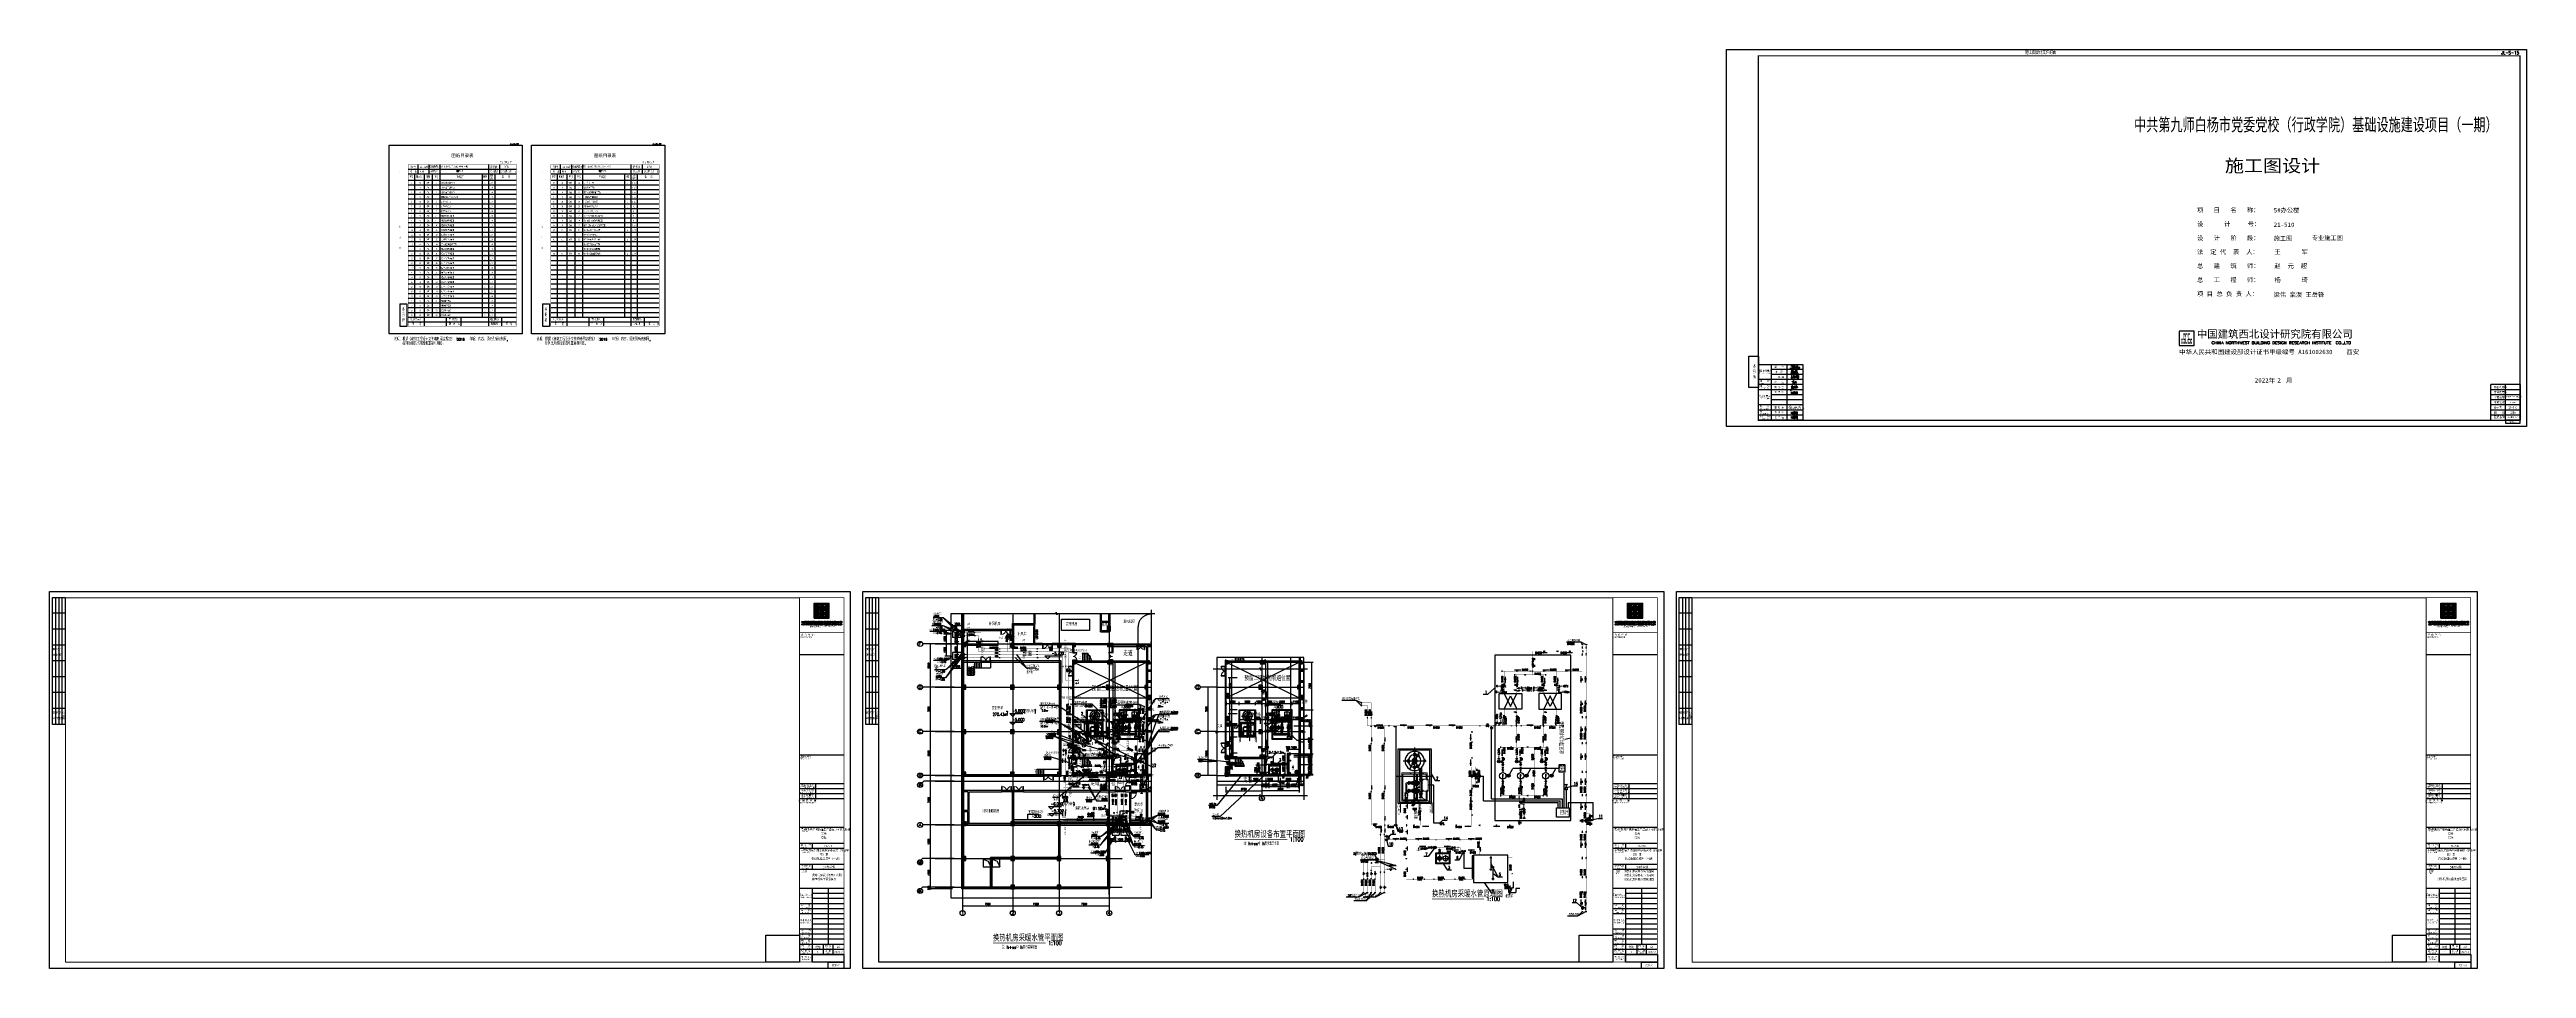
# Paper-space layout 'Layout1' of a CAD drawing. Extents: x -8030 to -4127, y -307 to 1140.
# The model-space entities are those that its viewports show. They can reach past a viewport. Long polylines and large blocks are cut down to what shows.
import ezdxf
from ezdxf.enums import TextEntityAlignment as Align

# ---------------------------------------------------------------- set-up
doc = ezdxf.new("R2010")
doc.units = 0
doc.header["$LTSCALE"] = 1000
for name, pattern in [('__DASH', [0.35, 0.25, -0.1]), ('ACAD_ISO07W100', [3, 0, -3]), ('CENTER2', [1.125, 0.75, -0.125, 0.125, -0.125]), ('CONTINOUS', [0]), ('DASH', [0.35, 0.25, -0.1]), ('DASH_50', [0.175, 0.125, -0.05]), ('DASHDOT', [1, 0.5, -0.25, 0, -0.25]), ('DASHDOT2', [0.5, 0.25, -0.125, 0, -0.125]), ('DASHED', [0.75, 0.5, -0.25]), ('DIVIDE', [1.25, 0.5, -0.25, 0, -0.25, 0, -0.25]), ('DOTE', [2.42, 2, -0.2, 0.02, -0.2])]:
    doc.linetypes.add(name, pattern=pattern)
for name, color, linetype in [('0000给排水', 4, 'Continuous'), ('0000集水坑', 4, 'Continuous'), ('3-建筑', 7, 'Continuous'), ('A-ANNO-IDEN', 3, 'Continuous'), ('A-ANNO-IDEN-LEVL', 3, 'Continuous'), ('A-ANNO-TXT', 7, 'Continuous'), ('A-COLU-CONC', 2, 'Continuous'), ('A-DOOR', 161, 'Continuous'), ('A-DOOR-HOLE', 161, 'Continuous'), ('A-WALL-MSNW', 2, 'Continuous'), ('A-WALL-PATT', 252, 'Continuous'), ('A-WALL-SHEA', 2, 'Continuous'), ('a_bz', 2, 'Continuous'), ('a_jg_bz', 181, 'Continuous'), ('a_jz_bz', 2, 'Continuous'), ('a_ls', 7, 'Continuous'), ('a_shb', 2, 'Continuous'), ('a_shb_bz', 2, 'Continuous'), ('a_shb_jc', 5, 'Continuous'), ('a_shg', 130, 'Continuous'), ('a_地沟', 141, 'DASH'), ('a_建筑', 6, 'Continuous'), ('a_建筑_明沟', 1, 'Continuous'), ('a_建筑_明沟_bz', 141, 'Continuous'), ('a_水', 6, 'Continuous'), ('a_电', 5, 'Continuous'), ('a_结构', 161, 'Continuous'), ('AXIS_TEXT', 7, 'Continuous'), ('BALCONY', 6, 'Continuous'), ('BTTK', 7, 'Continuous'), ('COLUMN', 9, 'Continuous'), ('DIM-暖回水', 3, 'Continuous'), ('DIM-采暖构件', 3, 'Continuous'), ('DIM_ELEV', 3, 'Continuous'), ('DIM_LEAD', 3, 'Continuous'), ('DIM_SYMB', 3, 'Continuous'), ('DIMS', 3, 'Continuous'), ('DOOR_FIRE', 4, 'Continuous'), ('DOTE', 1, 'DOTE'), ('E2-栏杆', 92, 'Continuous'), ('EQ-TH', 7, 'Continuous'), ('Logo', 4, 'Continuous'), ('name', 7, 'Continuous'), ('P-FLDR', 7, 'Continuous'), ('PIPE-CUSTOM18', 3, 'HOT_R6'), ('PIPE-地暖回', 4, 'DASH'), ('PIPE-安全阀泄水管', 3, 'Continuous'), ('PIPE-暖供水', 3, 'Continuous'), ('PIPE-暖供水分区2', 3, 'Continuous'), ('PIPE-暖回水', 2, 'DASH'), ('PIPE-暖回水分区2', 2, 'DASH'), ('PIPE-泄水管', 120, 'Continuous'), ('PIPE-热媒供水管', 30, 'Continuous'), ('PIPE-热媒回水管', 30, 'DASH'), ('PIPE-空冷凝水', 150, 'CENTER2'), ('PIPE-自来水管', 3, 'Z'), ('PIPE-补水管', 44, 'B1'), ('PIPE-软化水管', 3, 'R'), ('PROMPT', 1, 'Continuous'), ('PUB_HATCH', 8, 'Continuous'), ('PUB_TEXT', 7, 'Continuous'), ('PUB_TITLE', 4, 'Continuous'), ('SB', 2, 'Continuous'), ('SHG', 130, 'Continuous'), ('SPACE', 7, 'Continuous'), ('STAIR', 2, 'Continuous'), ('text', 3, 'Continuous'), ('TEXT-安全阀泄水管', 7, 'Continuous'), ('TEXT-暖供水', 7, 'Continuous'), ('TEXT-暖供水分区2', 7, 'Continuous'), ('TEXT-暖回水', 7, 'Continuous'), ('TEXT-暖回水分区2', 7, 'Continuous'), ('TEXT-泄水管', 7, 'Continuous'), ('TEXT-热媒供水管', 7, 'Continuous'), ('TEXT-热媒回水管', 7, 'Continuous'), ('TEXT-空冷却供水', 7, 'Continuous'), ('TEXT-自来水管', 7, 'Continuous'), ('TEXT-补水管', 7, 'Continuous'), ('TEXT-软化水管', 7, 'Continuous'), ('TH_DIM', 3, 'Continuous'), ('VALUE-安全阀泄水管', 7, 'Continuous'), ('VALUE-软化水管', 7, 'Continuous'), ('VALVE-暖供水', 7, 'Continuous'), ('VALVE-暖回水', 7, 'Continuous'), ('VALVE-热媒供水管', 7, 'Continuous'), ('VALVE-热媒回水管', 7, 'Continuous'), ('VALVE-空冷却供水', 7, 'Continuous'), ('VALVE-空冷热回水分区2', 7, 'Continuous'), ('VPIPE-暖供水', 3, 'Continuous'), ('WALL', 2, 'Continuous'), ('WINDOW', 4, 'Continuous'), ('WINDOW_TEXT', 7, 'Continuous'), ('WIRE-照明', 6, 'Continuous'), ('WZ', 3, 'Continuous'), ('公用-引出', 3, 'Continuous'), ('公用-符号', 3, 'Continuous'), ('公用-说明', 7, 'Continuous'), ('建筑-楼梯', 4, 'Continuous'), ('抗震支吊架', 2, 'Continuous'), ('改过图层标记', 3, 'Continuous'), ('目录', 7, 'Continuous'), ('结构柱子', 253, 'Continuous')]:
    doc.layers.add(name, color=color, linetype=linetype)
doc.layers.add('a_shb_ls', color=32, linetype='Continuous', lineweight=13)
for name, color, linetype, plot in [('外框', 7, 'Continuous', False), ('封面识别', 7, 'Continuous', False), ('条形码', 7, 'Continuous', False), ('说明辅助线', 9, 'CONTINOUS', False), ('验收章', 7, 'Continuous', False)]:
    doc.layers.add(name, color=color, linetype=linetype, plot=plot)
doc.styles.add('_HZTXT', font='txt.shx', dxfattribs={"width": 0.8, "bigfont": 'hztxt.shx'})
doc.styles.add('_TCH_AXIS', font='COMPLEX', dxfattribs={"bigfont": 'GBCBIG'})
doc.styles.add('_TCH_DIM', font='SIMPLEX', dxfattribs={"bigfont": 'GBCBIG'})
doc.styles.add('_TCH_DIM_T3', font='SIMPLEX', dxfattribs={"width": 0.705882, "bigfont": 'GBCBIG'})
doc.styles.add('_TCH_SPACE', font='SIMPLEX', dxfattribs={"height": 5, "bigfont": 'GBCBIG'})
doc.styles.add('_TCH_WINDOW', font='SIMPLEX', dxfattribs={"height": 3.5, "bigfont": 'GBCBIG'})
doc.styles.add('_THVAC_DIM', font='simplex.shx', dxfattribs={"width": 0.7, "height": 3, "bigfont": 'gbcbig.shx'})
doc.styles.add('_THVAC_PIPEDN', font='simplex.shx', dxfattribs={"width": 0.7, "height": 3, "bigfont": 'gbcbig.shx'})
doc.styles.add('_THVAC_PIPETEXT', font='simplex.shx', dxfattribs={"width": 0.7, "height": 1.5, "bigfont": 'gbcbig.shx'})
doc.styles.add('A_DIM', font='simplex.shx', dxfattribs={"width": 0.7, "bigfont": 'gbcbig.shx'})
doc.styles.add('COMPLEX', font='COMPLEX')
doc.styles.add('DIM_FONT', font='SIMPLEX', dxfattribs={"width": 0.7, "bigfont": 'GBCBIG'})
doc.styles.add('EN', font='romant.shx', dxfattribs={"width": 0.9})
doc.styles.add('GB标准字体', font='gbenor.shx', dxfattribs={"width": 0.8, "bigfont": 'gbcbig.shx'})
doc.styles.add('HT', font='')
doc.styles.add('HZ', font='simplex.shx', dxfattribs={"width": 0.8, "bigfont": 'gbcbig.shx'})
doc.styles.add('HZ(TK)', font='geniso.shx', dxfattribs={"width": 0.9, "bigfont": 'hztxt.shx'})
doc.styles.add('kzcad', font='', dxfattribs={"width": 0.8})
doc.styles.add('MATQLZ', font='')
doc.styles.add('ROMANC', font='simplex.shx', dxfattribs={"width": 0.7, "height": 800, "bigfont": 'gbcbig.shx'})
doc.styles.add('ROMANS', font='simplex.shx', dxfattribs={"width": 0.8, "bigfont": 'gbcbig.shx'})
doc.styles.add('SIMPLEX', font='SIMPLEX.SHX')
doc.styles.get("Standard").update_dxf_attribs({"font": 'simplex.shx', "width": 0.7, "bigfont": 'gbcbig.shx'})
doc.styles.add('宋体', font='', dxfattribs={"width": 0.7, "height": 5})
doc.styles.add('房间名称', font='simplex.shx', dxfattribs={"width": 0.9, "bigfont": 'gbcbig.shx'})
doc.styles.add('隶书', font='')
doc.styles.get('HT').set_extended_font_data('SimHei')
doc.styles.get('kzcad').set_extended_font_data('SimSun')
doc.styles.get('MATQLZ').set_extended_font_data('SimHei')
doc.styles.get('宋体').set_extended_font_data('SimSun')
doc.styles.get('隶书').set_extended_font_data('LiSu')
doc.linetypes.add('B1', pattern='A,2,-0.1,[" B",_THVAC_PIPETEXT,S=0.1,R=0,X=-0.1,Y=-0.08],-0.2', length=2.3)
doc.linetypes.add('HOT_R6', pattern='A,5,-0.1,["R6",Standard,S=0.2,R=0,X=-0.1,Y=-0.1],-0.2', length=5.3)
doc.linetypes.add('R', pattern='A,2,-0.1,[" R",_THVAC_PIPETEXT,S=0.1,R=0,X=-0.05,Y=-0.08],-0.2', length=2.3)
doc.linetypes.add('r_LINE', pattern='A,0.5,-0.1,["r",Standard,S=0.1,R=0,X=-0.1,Y=-0.05],-0.05', length=0.65)
doc.linetypes.add('Z', pattern='A,2,-0.1,[" Z",_THVAC_PIPETEXT,S=0.1,R=0,X=-0.1,Y=-0.08],-0.2', length=2.3)
doc.dimstyles.new('_TCH_ARCH&&100', dxfattribs={"dimtxt": 297.5, "dimasz": 100, "dimexe": 250, "dimexo": 300, "dimgap": 126.25, "dimtad": 1, "dimdec": 0, "dimzin": 0, "dimdsep": 46, "dimtxsty": '_TCH_DIM_T3', "dimblk": 'ARCHTICK', "dimcen": 0.09, "dimclrt": 7, "dimazin": 2, "dimtfac": 1, "dimtdec": 0, "dimtix": 1, "dimtmove": 2, "dimatfit": 3, "dimfxl": 1, "dimtolj": 1, "dimtzin": 0, "dimarcsym": 0})

# ---------------------------------------------------------------- blocks, each defined once
blk = doc.blocks.new('CSCEC')
at = {"layer": 'Logo'}
h = blk.add_hatch(color=4, dxfattribs=at)
h.paths.add_polyline_path([(0, -24), (24, -24), (24, 0), (0, 0)])
h.paths.add_polyline_path([(6.2, -2.8), (9.8, -2.8), (9.8, -9.2), (9, -9.2), (9, -5.4, 0.414214), (8.8, -5.2), (7.2, -5.2, 0.414214), (7, -5.4), (7, -12.2, 0.414214), (7.2, -12.4), (9.8, -12.4), (9.8, -21.2), (6.2, -21.2), (6.2, -17.2), (7, -17.2), (7, -18.6, 0.414214), (7.2, -18.8), (8.8, -18.8, 0.414214), (9, -18.6), (9, -15, 0.414214), (8.8, -14.8), (6.2, -14.8)], flags=16)
h.paths.add_polyline_path([(10.2, -2.8), (13.8, -2.8), (13.8, -9.2), (13, -9.2), (13, -5.4, 0.414214), (12.8, -5.2), (11.2, -5.2, 0.414214), (11, -5.4), (11, -18.6, 0.414214), (11.2, -18.8), (12.8, -18.8, 0.414214), (13, -18.6), (13, -12.4), (13.8, -12.4), (13.8, -21.2), (10.2, -21.2)], flags=16)
h.paths.add_polyline_path([(5.8, -12.4), (5.8, -16.4), (5, -16.4), (5, -15, 0.414214), (4.8, -14.8), (4, -14.8, 0.414214), (3.8, -15), (3.8, -18.6, 0.414214), (4, -18.8), (4.8, -18.8, 0.414214), (5, -18.6), (5, -17.2), (5.8, -17.2), (5.8, -21.2), (3, -21.2), (3, -12.4)], flags=16)
h.paths.add_polyline_path([(14.2, -2.8), (17.8, -2.8), (17.8, -5.2), (15.2, -5.2, 0.414214), (15, -5.4), (15, -12.2, 0.414214), (15.2, -12.4), (17.8, -12.4), (17.8, -14.8), (15.2, -14.8, 0.414214), (15, -15), (15, -18.6, 0.414214), (15.2, -18.8), (17.8, -18.8), (17.8, -21.2), (14.2, -21.2)], flags=16)
h.paths.add_polyline_path([(21, -12.4), (21, -16.4), (20.2, -16.4), (20.2, -15, 0.414214), (20, -14.8), (19.2, -14.8, 0.414214), (19, -15), (19, -18.6, 0.414214), (19.2, -18.8), (20, -18.8, 0.414214), (20.2, -18.6), (20.2, -17.2), (21, -17.2), (21, -21.2), (18.2, -21.2), (18.2, -12.4)], flags=16)
for p, q in [((0, -24), (0, 0)), ((0, 0), (24, 0)), ((0, 0), (24, 0)), ((24, -24), (24, 0)), ((0, -24), (24, -24))]:
    blk.add_line(p, q, dxfattribs=at)
for points in [[(4.9, -18.8, 0.414214), (5, -18.7), (5, -17.3, -0.414214), (5.1, -17.2), (5.7, -17.2, -0.414214), (5.8, -17.3), (5.8, -21.1, -0.414214), (5.7, -21.2), (3.1, -21.2, -0.414214), (3, -21.1), (3, -12.5, -0.414214), (3.1, -12.4), (5.7, -12.4, -0.414214), (5.8, -12.5), (5.8, -16.3, -0.414214), (5.7, -16.4), (5.1, -16.4, -0.414214), (5, -16.3), (5, -14.9, 0.414214), (4.9, -14.8), (3.9, -14.8, 0.414214), (3.8, -14.9), (3.8, -18.7, 0.414214), (3.9, -18.8)], [(8.8, -5.2, -0.414214), (9, -5.4), (9, -9, 0.414214), (9.2, -9.2), (9.6, -9.2, 0.414214), (9.8, -9), (9.8, -3, 0.414214), (9.6, -2.8), (6.4, -2.8, 0.414214), (6.2, -3), (6.2, -14.6, 0.414214), (6.4, -14.8), (8.8, -14.8, -0.414214), (9, -15), (9, -18.6, -0.414214), (8.8, -18.8), (7.2, -18.8, -0.414214), (7, -18.6), (7, -17.4, 0.414214), (6.8, -17.2), (6.4, -17.2, 0.414214), (6.2, -17.4), (6.2, -21, 0.414214), (6.4, -21.2), (9.6, -21.2, 0.414214), (9.8, -21), (9.8, -12.6, 0.414214), (9.6, -12.4), (7.2, -12.4, -0.414214), (7, -12.2), (7, -5.4, -0.414214), (7.2, -5.2)], [(12.8, -18.8, 0.414214), (13, -18.6), (13, -12.6, -0.414214), (13.2, -12.4), (13.6, -12.4, -0.414214), (13.8, -12.6), (13.8, -21, -0.414214), (13.6, -21.2), (10.4, -21.2, -0.414214), (10.2, -21), (10.2, -3, -0.414214), (10.4, -2.8), (13.6, -2.8, -0.414214), (13.8, -3), (13.8, -9, -0.414214), (13.6, -9.2), (13.2, -9.2, -0.414214), (13, -9), (13, -5.4, 0.414214), (12.8, -5.2), (11.2, -5.2, 0.414214), (11, -5.4), (11, -18.6, 0.414214), (11.2, -18.8)], [(15.2, -12.4, -0.414214), (15, -12.2), (15, -5.4, -0.414214), (15.2, -5.2), (17.6, -5.2, 0.414214), (17.8, -5), (17.8, -3, 0.414214), (17.6, -2.8), (14.4, -2.8, 0.414214), (14.2, -3), (14.2, -21, 0.414214), (14.4, -21.2), (17.6, -21.2, 0.414214), (17.8, -21), (17.8, -19, 0.414214), (17.6, -18.8), (15.2, -18.8, -0.414214), (15, -18.6), (15, -15, -0.414214), (15.2, -14.8), (17.6, -14.8, 0.414214), (17.8, -14.6), (17.8, -12.6, 0.414214), (17.6, -12.4)], [(20.1, -18.8, 0.414214), (20.2, -18.7), (20.2, -17.3, -0.414214), (20.3, -17.2), (20.9, -17.2, -0.414214), (21, -17.3), (21, -21.1, -0.414214), (20.9, -21.2), (18.3, -21.2, -0.414214), (18.2, -21.1), (18.2, -12.5, -0.414214), (18.3, -12.4), (20.9, -12.4, -0.414214), (21, -12.5), (21, -16.3, -0.414214), (20.9, -16.4), (20.3, -16.4, -0.414214), (20.2, -16.3), (20.2, -14.9, 0.414214), (20.1, -14.8), (19.1, -14.8, 0.414214), (19, -14.9), (19, -18.7, 0.414214), (19.1, -18.8)]]:
    blk.add_lwpolyline(points, format="xyb", close=True, dxfattribs=at)
blk = doc.blocks.new('logo-txt')
at = {"layer": 'Logo'}
h = blk.add_hatch(color=4, dxfattribs=at)
h.dxf.hatch_style = 1
h.paths.add_polyline_path([(0.8, 4), (0.5, 4), (0.2, 3.9), (0.1, 3.9), (0.1, 4), (0, 4.7), (0, 5.1), (0, 5.2), (0.1, 5.3), (0.1, 5.4), (0.3, 5.4), (0.7, 5.3), (1, 5.3), (1.4, 5.3), (1.4, 5.9), (1.4, 6), (1.4, 6), (1.6, 6.1), (1.7, 6), (1.8, 5.9), (1.8, 5.6), (1.8, 5.3), (2.1, 5.3), (2.4, 5.3), (2.7, 5.3), (2.9, 5.4), (3, 5.4), (3.1, 5.4), (3.2, 5.3), (3.3, 5.2), (3.3, 5.1), (3.2, 4.6), (3.2, 4.2), (3.2, 4.1), (3.2, 4), (3.1, 3.9), (3, 3.9), (2.8, 3.9), (2.4, 4), (1.8, 4.1), (1.8, 3.4), (1.8, 2.9), (1.7, 2.8), (1.6, 2.7), (1.5, 2.7), (1.4, 2.7), (1.4, 2.8), (1.3, 2.9), (1.4, 4.1)])
h.paths.add_polyline_path([(0.9, 5), (0.5, 4.9), (0.4, 4.9), (0.4, 4.7), (0.4, 4.4), (0.5, 4.4), (0.5, 4.4), (1, 4.3), (1.4, 4.4), (1.4, 5)], flags=16)
h.paths.add_polyline_path([(2.8, 4.4), (2.8, 4.5), (2.9, 4.7), (2.9, 4.8), (2.8, 4.9), (2.7, 4.9), (2.4, 5), (1.8, 5), (1.8, 4.4), (2.3, 4.3), (2.7, 4.4)], flags=16)
h = blk.add_hatch(color=4, dxfattribs=at)
h.dxf.hatch_style = 1
h.paths.add_polyline_path([(0.8, 1.3), (0.6, 1.5), (0.5, 1.6), (0.4, 1.6), (0.3, 1.5), (0.2, 1.3), (0.1, 1), (0.1, 0.6), (0.2, 0.3), (0.3, 0.1), (0.4, 0), (0.5, 0), (0.6, 0.1), (0.8, 0.2), (0.8, 0.4), (0.8, 0.4), (0.8, 0.2), (0.7, 0.1), (0.6, 0), (0.4, 0), (0.2, 0.1), (0.1, 0.2), (0.1, 0.4), (0, 0.6), (0, 1), (0.1, 1.2), (0.1, 1.4), (0.2, 1.5), (0.4, 1.6), (0.6, 1.6), (0.7, 1.5), (0.8, 1.4), (0.8, 1.7), (0.8, 1)])
h.paths.add_polyline_path([(1.7, 0), (1.7, 0), (1.8, 0), (1.9, 0.1), (1.9, 0.2), (1.9, 0.8), (1.4, 0.8), (1.4, 0.2), (1.4, 0.1), (1.5, 0), (1.5, 0), (1.5, 0), (1.1, 0), (1.1, 0), (1.1, 0), (1.2, 0.1), (1.2, 0.2), (1.2, 1.4), (1.2, 1.5), (1.1, 1.6), (1.1, 1.6), (1.1, 1.6), (1.5, 1.6), (1.5, 1.6), (1.5, 1.6), (1.4, 1.5), (1.4, 1.4), (1.4, 0.9), (1.9, 0.9), (1.9, 1.4), (1.9, 1.5), (1.8, 1.6), (1.7, 1.6), (1.7, 1.6), (2.2, 1.6), (2.2, 1.6), (2.1, 1.6), (2, 1.5), (2, 1.4), (2, 0.2), (2, 0.1), (2.1, 0), (2.2, 0), (2.2, 0)])
h.paths.add_polyline_path([(2.4, 0), (2.4, 0), (2.4, 0), (2.5, 0.1), (2.5, 0.2), (2.5, 1.4), (2.5, 1.5), (2.4, 1.6), (2.4, 1.6), (2.4, 1.6), (2.8, 1.6), (2.8, 1.6), (2.8, 1.6), (2.7, 1.5), (2.7, 1.4), (2.7, 0.2), (2.7, 0.1), (2.8, 0), (2.8, 0), (2.8, 0)])
h.paths.add_polyline_path([(4.1, 1.6), (4, 1.5), (4, 0), (3.9, 0), (3.2, 1.5), (3.2, 0.1), (3.3, 0), (3.4, 0), (3.4, 0), (3, 0), (3, 0), (3.1, 0), (3.2, 0.1), (3.2, 1.5), (3.1, 1.6), (3, 1.6), (3, 1.6), (3.3, 1.6), (3.9, 0.3), (3.9, 1.5), (3.8, 1.6), (3.8, 1.6), (3.8, 1.6), (4.1, 1.6), (4.1, 1.6)])
h.paths.add_polyline_path([(4.9, 0), (4.9, 0), (4.9, 0), (5, 0.1), (5, 0.1), (4.9, 0.4), (4.5, 0.4), (4.4, 0.1), (4.5, 0), (4.6, 0), (4.6, 0), (4.3, 0), (4.3, 0), (4.3, 0), (4.4, 0.1), (4.7, 1.6), (4.8, 1.6), (5.1, 0.1), (5.2, 0), (5.2, 0), (5.2, 0)])
h.paths.add_polyline_path([(4.7, 1.3), (4.5, 0.5), (4.9, 0.5)], flags=16)
h = blk.add_hatch(color=4, dxfattribs=at)
h.dxf.hatch_style = 1
h.paths.add_polyline_path([(4.9, 5.1), (5.1, 5.2), (5.8, 5.2), (6.5, 5.2), (6.7, 5.2), (6.8, 5.1), (6.8, 5), (6.8, 5), (6.7, 4.9), (6.1, 4.9), (6.1, 4.6), (6.6, 4.6), (6.7, 4.5), (6.7, 4.4), (6.7, 4.4), (6.6, 4.3), (6.3, 4.3), (6.1, 4.3), (6.1, 3.9), (6.9, 3.9), (6.9, 3.8), (6.9, 3.6), (6.9, 3.6), (6.7, 3.6), (5.7, 3.6), (5.3, 3.6), (4.9, 3.5), (4.9, 3.5), (4.8, 3.5), (4.8, 3.7), (5, 3.9), (5, 3.9), (5.1, 3.9), (5.4, 3.9), (5.7, 3.9), (5.7, 4.3), (5.1, 4.3), (5, 4.3), (5.1, 4.4), (5.2, 4.6), (5.3, 4.6), (5.5, 4.6), (5.7, 4.6), (5.7, 4.9), (5.3, 4.9), (5, 4.9), (4.9, 4.8), (4.9, 4.9)], flags=0)
h.paths.add_polyline_path([(5.7, 5.8), (6.3, 5.8), (6.9, 5.7), (7.1, 5.8), (7.3, 5.8), (7.4, 5.7), (7.5, 5.6), (7.5, 5.5), (7.5, 4.3), (7.4, 3.1), (7.4, 2.9), (7.3, 2.9), (7.2, 2.8), (7, 2.9), (6.7, 3), (6.3, 3), (5.3, 3), (5, 3), (4.8, 2.9), (4.6, 2.9), (4.4, 2.9), (4.3, 3), (4.3, 3.1), (4.3, 3.2), (4.3, 3.4), (4.3, 4.7), (4.3, 5.3), (4.3, 5.5), (4.4, 5.7), (4.5, 5.8), (4.7, 5.8)])
h.paths.add_polyline_path([(6.7, 4.2), (6.8, 4.1), (6.8, 4), (6.7, 4), (6.5, 4), (6.4, 4), (6.6, 4.2)], flags=0)
h.paths.add_polyline_path([(4.6, 4.3), (4.7, 3.4), (4.7, 3.3), (4.8, 3.3), (5.8, 3.3), (6.9, 3.3), (7, 3.3), (7, 3.3), (7.1, 3.4), (7.1, 3.5), (7.1, 5.2), (7.1, 5.4), (6.9, 5.4), (6.5, 5.5), (5.7, 5.5), (4.8, 5.5), (4.8, 5.4), (4.7, 5.4), (4.7, 5.1)], flags=16)
h = blk.add_hatch(color=4, dxfattribs=at)
h.dxf.hatch_style = 1
h.paths.add_polyline_path([(4.9, 5.1), (5.1, 5.2), (5.8, 5.2), (6.5, 5.2), (6.7, 5.2), (6.8, 5.1), (6.8, 5), (6.8, 5), (6.7, 4.9), (6.1, 4.9), (6.1, 4.6), (6.6, 4.6), (6.7, 4.5), (6.7, 4.4), (6.7, 4.4), (6.6, 4.3), (6.3, 4.3), (6.1, 4.3), (6.1, 3.9), (6.9, 3.9), (6.9, 3.8), (6.9, 3.6), (6.9, 3.6), (6.7, 3.6), (5.7, 3.6), (5.3, 3.6), (4.9, 3.5), (4.9, 3.5), (4.8, 3.5), (4.8, 3.7), (5, 3.9), (5, 3.9), (5.1, 3.9), (5.4, 3.9), (5.7, 3.9), (5.7, 4.3), (5.1, 4.3), (5, 4.3), (5.1, 4.4), (5.2, 4.6), (5.3, 4.6), (5.5, 4.6), (5.7, 4.6), (5.7, 4.9), (5.3, 4.9), (5, 4.9), (4.9, 4.8), (4.9, 4.9)])
h = blk.add_hatch(color=4, dxfattribs=at)
h.dxf.hatch_style = 1
h.paths.add_polyline_path([(6.7, 4.2), (6.8, 4.1), (6.8, 4), (6.7, 4), (6.5, 4), (6.4, 4), (6.6, 4.2)])
h = blk.add_hatch(color=4, dxfattribs=at)
h.dxf.hatch_style = 1
h.paths.add_polyline_path([(7.6, 1.6), (7.5, 1.5), (7.5, 0), (7.4, 0), (6.7, 1.5), (6.7, 0.1), (6.8, 0), (6.9, 0), (6.9, 0), (6.5, 0), (6.5, 0), (6.6, 0), (6.7, 0.1), (6.7, 1.5), (6.6, 1.6), (6.5, 1.6), (6.5, 1.6), (6.8, 1.6), (7.4, 0.3), (7.4, 1.5), (7.3, 1.6), (7.3, 1.6), (7.3, 1.6), (7.6, 1.6), (7.6, 1.6)])
h.paths.add_polyline_path([(8.7, 0.4), (8.6, 0.2), (8.5, 0.1), (8.4, 0), (8.3, 0), (8.3, 0), (8.1, 0.1), (8, 0.2), (7.9, 0.4), (7.9, 0.7), (7.9, 0.9), (7.9, 1.2), (8, 1.4), (8.1, 1.5), (8.3, 1.6), (8.4, 1.6), (8.4, 1.6), (8.5, 1.5), (8.6, 1.4), (8.7, 1.2), (8.8, 0.9), (8.8, 0.7)])
h.paths.add_polyline_path([(8.6, 1), (8.6, 1.3), (8.5, 1.5), (8.4, 1.6), (8.3, 1.6), (8.2, 1.5), (8.1, 1.3), (8, 1), (8, 0.6), (8.1, 0.3), (8.2, 0.1), (8.3, 0), (8.4, 0), (8.5, 0.1), (8.6, 0.3), (8.6, 0.6)], flags=16)
h.paths.add_polyline_path([(9.9, 0), (9.8, 0), (9.8, 0.2), (9.7, 0.6), (9.6, 0.7), (9.5, 0.8), (9.3, 0.8), (9.3, 0.2), (9.3, 0.1), (9.4, 0), (9.5, 0), (9.5, 0), (9, 0), (9, 0), (9.1, 0), (9.1, 0.1), (9.2, 0.2), (9.2, 1.4), (9.1, 1.5), (9.1, 1.6), (9, 1.6), (9, 1.6), (9.7, 1.6), (9.8, 1.5), (9.9, 1.4), (9.9, 1.3), (9.9, 1.1), (9.9, 1), (9.8, 0.9), (9.7, 0.8), (9.6, 0.8), (9.6, 0.8), (9.7, 0.7), (9.8, 0.2), (9.9, 0.2), (9.9, 0.2), (10, 0.2), (10, 0.3), (10, 0.3), (10, 0.2)])
h.paths.add_polyline_path([(9.8, 1.4), (9.8, 1.5), (9.7, 1.6), (9.4, 1.6), (9.3, 1.5), (9.3, 1.4), (9.3, 0.9), (9.7, 0.9), (9.8, 0.9), (9.8, 1.1)], flags=16)
h.paths.add_polyline_path([(11.1, 1.1), (11, 1.4), (11, 1.5), (10.9, 1.5), (10.8, 1.6), (10.7, 1.5), (10.7, 1.4), (10.7, 0.2), (10.7, 0.1), (10.8, 0), (10.9, 0), (10.9, 0), (10.4, 0), (10.4, 0), (10.5, 0), (10.5, 0.1), (10.6, 0.2), (10.6, 1.4), (10.5, 1.5), (10.5, 1.6), (10.3, 1.5), (10.3, 1.5), (10.3, 1.4), (10.2, 1.1), (10.2, 1.1), (10.2, 1.6), (11.1, 1.6), (11.1, 1.1)])
h.paths.add_polyline_path([(11.9, 0), (11.9, 0), (12, 0), (12, 0.1), (12.1, 0.2), (12.1, 0.8), (11.6, 0.8), (11.6, 0.2), (11.6, 0.1), (11.7, 0), (11.7, 0), (11.7, 0), (11.3, 0), (11.3, 0), (11.3, 0), (11.4, 0.1), (11.4, 0.2), (11.4, 1.4), (11.4, 1.5), (11.3, 1.6), (11.3, 1.6), (11.3, 1.6), (11.7, 1.6), (11.7, 1.6), (11.7, 1.6), (11.6, 1.5), (11.6, 1.4), (11.6, 0.9), (12.1, 0.9), (12.1, 1.4), (12, 1.5), (12, 1.6), (11.9, 1.6), (11.9, 1.6), (12.4, 1.6), (12.4, 1.6), (12.3, 1.6), (12.2, 1.5), (12.2, 1.4), (12.2, 0.2), (12.2, 0.1), (12.3, 0), (12.4, 0), (12.4, 0)])
h.paths.add_polyline_path([(13.7, 1.6), (13.6, 1.5), (13.3, 0), (13.3, 0), (13.1, 1.5), (12.9, 0), (12.9, 0), (12.7, 1.5), (12.7, 1.5), (12.6, 1.6), (12.5, 1.6), (12.5, 1.6), (13, 1.6), (13, 1.6), (12.9, 1.6), (12.8, 1.5), (12.8, 1.5), (13, 0.5), (13.1, 1.6), (13.2, 1.6), (13.4, 0.5), (13.5, 1.5), (13.4, 1.6), (13.4, 1.6), (13.4, 1.6), (13.7, 1.6), (13.7, 1.6)])
h.paths.add_polyline_path([(13.9, 0), (13.9, 0), (13.9, 0), (14, 0.1), (14, 0.2), (14, 1.4), (14, 1.5), (13.9, 1.6), (13.9, 1.6), (13.9, 1.6), (14.7, 1.6), (14.7, 1.1), (14.7, 1.1), (14.7, 1.4), (14.7, 1.5), (14.6, 1.5), (14.5, 1.6), (14.3, 1.6), (14.2, 1.5), (14.2, 1.4), (14.2, 0.9), (14.2, 0.9), (14.4, 0.9), (14.4, 0.9), (14.5, 1.2), (14.5, 0.4), (14.4, 0.8), (14.4, 0.8), (14.2, 0.8), (14.2, 0.8), (14.2, 0.2), (14.2, 0.1), (14.3, 0), (14.5, 0), (14.6, 0.1), (14.7, 0.1), (14.7, 0.2), (14.7, 0.5), (14.7, 0.5), (14.7, 0)])
h.paths.add_polyline_path([(15.8, 0.2), (15.7, 0.1), (15.5, 0), (15.4, 0), (15.2, 0.1), (15.1, 0.2), (15.1, -0.1), (15.1, 0.6), (15.1, 0.2), (15.2, 0.1), (15.4, 0), (15.5, 0), (15.7, 0.1), (15.7, 0.2), (15.7, 0.5), (15.7, 0.6), (15.6, 0.7), (15.3, 0.8), (15.1, 1), (15.1, 1.1), (15.1, 1.4), (15.2, 1.5), (15.3, 1.6), (15.5, 1.6), (15.7, 1.5), (15.8, 1.4), (15.8, 1.7), (15.8, 1), (15.7, 1.3), (15.6, 1.5), (15.5, 1.6), (15.3, 1.6), (15.2, 1.5), (15.1, 1.4), (15.1, 1.2), (15.2, 1.1), (15.3, 1), (15.6, 0.8), (15.8, 0.7), (15.8, 0.5), (15.8, 0.3)])
h.paths.add_polyline_path([(16.9, 1.1), (16.9, 1.4), (16.9, 1.5), (16.8, 1.5), (16.7, 1.6), (16.6, 1.5), (16.6, 1.4), (16.6, 0.2), (16.6, 0.1), (16.7, 0), (16.7, 0), (16.7, 0), (16.3, 0), (16.3, 0), (16.4, 0), (16.4, 0.1), (16.5, 0.2), (16.5, 1.4), (16.4, 1.5), (16.4, 1.6), (16.2, 1.5), (16.2, 1.5), (16.1, 1.4), (16.1, 1.1), (16.1, 1.1), (16.1, 1.6), (17, 1.6), (17, 1.1)])
h = blk.add_hatch(color=4, dxfattribs=at)
h.dxf.hatch_style = 1
h.paths.add_polyline_path([(10, 5.5), (10, 5.5), (9.9, 5.5), (9.9, 5.6), (9.9, 5.6), (9.9, 5.7), (10, 5.8), (10.5, 5.7), (10.5, 5.9), (10.6, 6.1), (10.7, 6), (10.8, 6), (10.8, 5.9), (10.8, 5.7), (11.2, 5.7), (11.3, 5.8), (11.4, 5.8), (11.5, 5.7), (11.5, 5.6), (11.5, 5.4), (11.7, 5.4), (11.9, 5.3), (11.9, 5.3), (11.9, 5.2), (11.8, 5.2), (11.5, 5.2), (11.5, 4.8), (11.4, 4.7), (11.3, 4.7), (11.3, 4.7), (11.2, 4.8), (10.8, 4.8), (10.8, 4.6), (11.3, 4.6), (11.5, 4.6), (11.5, 4.5), (11.5, 4.5), (11.3, 4.5), (10.8, 4.4), (10.8, 4.2), (11.3, 4.2), (11.5, 4.2), (11.6, 4.1), (11.6, 4), (11.5, 4), (10.9, 4), (10.8, 3.7), (10.8, 3.7), (10.7, 3.6), (11.5, 3.4), (12.3, 3.4), (12, 3), (11.9, 2.8), (11.8, 2.7), (11.7, 2.7), (11.6, 2.7), (11.5, 2.7), (11.3, 2.8), (9.3, 3.9), (9.1, 3.5), (8.9, 3.2), (8.7, 3.1), (8.4, 3), (8.3, 3.1), (8.2, 3.1), (8.3, 3.2), (8.3, 3.2), (8.6, 3.3), (8.8, 3.5), (8.9, 3.7), (9.1, 4), (8.8, 4), (8.7, 4), (8.6, 4), (8.6, 4.1), (8.6, 4.2), (8.8, 4.3), (8.9, 4.3), (9.1, 4.2), (9.2, 4.5), (9.2, 4.6), (9.2, 4.7), (9.1, 4.8), (9, 4.7), (8.9, 4.7), (8.8, 4.8), (8.8, 4.8), (8.9, 4.9), (9.1, 5.1), (9.1, 5.2), (9.2, 5.3), (9.1, 5.3), (9.1, 5.4), (8.9, 5.4), (8.7, 5.3), (8.6, 5.3), (8.5, 5.3), (8.5, 5.4), (8.5, 5.5), (8.7, 5.6), (8.7, 5.7), (8.8, 5.7), (9.1, 5.6), (9.3, 5.6), (9.4, 5.7), (9.5, 5.6), (9.6, 5.6), (9.6, 5.4), (9.3, 5.1), (9.3, 5), (9.3, 4.9), (9.4, 4.9), (9.5, 4.8), (9.5, 4.7), (9.5, 4.5), (9.4, 4.1), (9.7, 4), (10, 3.9), (10.6, 3.6), (10.5, 3.8), (10.5, 4), (9.9, 4), (9.7, 4.1), (9.7, 4.1), (9.7, 4.2), (9.8, 4.2), (10.5, 4.2), (10.5, 4.4), (10.1, 4.4), (9.8, 4.4), (9.8, 4.3), (9.8, 4.4), (9.8, 4.5), (9.9, 4.6), (10.5, 4.6), (10.5, 4.9), (10.1, 4.9), (9.9, 4.8), (9.8, 4.9), (9.9, 5), (10, 5.1), (10.5, 5.1), (10.5, 5.2), (10.2, 5.2), (9.9, 5.2), (9.7, 5.1), (9.6, 5.1), (9.7, 5.3), (9.7, 5.3), (9.8, 5.4), (9.9, 5.4), (10.5, 5.4), (10.5, 5.6)])
h.paths.add_polyline_path([(10.8, 5), (11.2, 5), (11.2, 5.2), (10.8, 5.2)], flags=16)
h.paths.add_polyline_path([(11.2, 5.4), (11.2, 5.6), (10.8, 5.6), (10.8, 5.4)], flags=16)
h = blk.add_hatch(color=4, dxfattribs=at)
h.dxf.hatch_style = 1
h.paths.add_polyline_path([(13.7, 5.8), (13.8, 6), (14, 6), (14.1, 5.9), (14.1, 5.8), (14, 5.7), (14.3, 5.6), (14.5, 5.4), (14.4, 5.3), (14.4, 5.2), (14.3, 5.3), (14.1, 5.4), (13.9, 5.4), (13.9, 5.1), (13.9, 4.9), (13.9, 4.8), (13.8, 4.8), (13.7, 4.8), (13.7, 4.9), (13.7, 5.4), (13.3, 5.1), (13, 4.9), (12.8, 4.9), (12.7, 5), (12.6, 5.1), (12.7, 5.2), (13.1, 5.4), (13.5, 5.6)])
h.paths.add_polyline_path([(14.8, 5.7), (14.9, 5.9), (15, 6), (15.1, 6), (15.2, 5.9), (15.2, 5.9), (15.2, 5.8), (15.2, 5.7), (15.5, 5.6), (15.9, 5.3), (16, 5.2), (16, 5.1), (16, 5), (16, 4.9), (15.8, 5), (15.5, 5.3), (15.1, 5.4), (15.2, 5.1), (15.2, 5), (15.1, 4.9), (15.1, 4.8), (15, 4.9), (14.9, 5.1), (14.9, 5.3), (14.5, 5), (14.4, 5), (14.4, 5.1), (14.4, 5.1), (14.6, 5.4)])
h.paths.add_polyline_path([(14.9, 4.7), (15.1, 4.7), (15.2, 4.7), (15.3, 4.8), (15.4, 4.6), (15.4, 4.5), (15.3, 4.1), (15.3, 3.6), (15.4, 3.5), (15.4, 3.4), (15.6, 3.3), (15.8, 3.2), (16.1, 3.3), (16.3, 3.4), (16.4, 3.4), (16.4, 3.3), (16.3, 3.1), (16.1, 2.8), (16, 2.7), (15.9, 2.7), (15.7, 2.7), (15.4, 2.9), (15.3, 2.9), (15.2, 3.1), (15.1, 3.2), (15.1, 3.4), (15, 3.9), (15.1, 4.4), (15, 4.4), (14.9, 4.4), (14.8, 4.4), (14.7, 4.3), (14.7, 4.1), (14.9, 3.9), (15, 3.9), (15, 3.8), (15, 3.7), (15, 3.6), (14.9, 3.6), (14.8, 3.7), (14.7, 3.8), (14.6, 3.6), (14.6, 3.4), (14.4, 3.2), (14.3, 3), (14.1, 2.9), (14, 2.9), (13.7, 2.9), (13.6, 3), (13.6, 3.1), (13.7, 3.1), (14, 3.2), (14.2, 3.4), (14.3, 3.6), (14.4, 3.7), (14.4, 3.9), (14.4, 4.5), (14.5, 4.7), (14.5, 4.8), (14.6, 4.8), (14.7, 4.7)])
h.paths.add_polyline_path([(13.5, 4), (13.5, 4.3), (13.1, 4.3), (13, 4.3), (12.9, 4.3), (12.9, 4.4), (12.9, 4.5), (13, 4.6), (13.1, 4.7), (13.2, 4.6), (13.6, 4.6), (14.1, 4.6), (14.2, 4.6), (14.2, 4.5), (14.2, 4.4), (14.2, 4.4), (13.9, 4.3), (13.8, 4), (13.9, 3.7), (14.1, 3.7), (14.2, 3.7), (14.3, 3.6), (14.2, 3.6), (14.1, 3.5), (12.7, 3.1), (12.5, 3.1), (12.5, 3.3), (12.5, 3.4), (12.6, 3.5), (13, 3.6), (13.5, 3.7)])
h = blk.add_hatch(color=4, dxfattribs=at)
h.dxf.hatch_style = 1
h.paths.add_polyline_path([(18.7, 5), (18.8, 5), (18.8, 5.4), (18.6, 5.5), (18.5, 5.4), (18.5, 5)], flags=16)
h.paths.add_polyline_path([(17.9, 3.9), (18.1, 4), (18.2, 4.1), (18.2, 4.3), (18.2, 4.6), (17.9, 4.6), (17.7, 4.6), (17.6, 4.2), (17.7, 3.8)], flags=16)
h.paths.add_polyline_path([(19.6, 3.4), (19.7, 3.5), (19.7, 3.8), (19.5, 3.7), (19.2, 3.6), (19, 3.7), (18.8, 3.8), (18.8, 4.4), (18.8, 4.6), (18.6, 4.7), (18.5, 4.6), (18.5, 4.4), (18.5, 4.1), (18.4, 4), (18.3, 3.8), (18.2, 3.7), (18, 3.6), (17.8, 3.6), (17.7, 3.6), (17.7, 3.5), (17.7, 3.4), (17.7, 3.3), (17.8, 3.3), (18.8, 3.3), (19.6, 3.4)], flags=16)
h.paths.add_polyline_path([(19.1, 4.3), (19.1, 4.1), (19.2, 3.9), (19.5, 3.9), (19.7, 4.1), (19.7, 4.4), (19.7, 4.6), (19.6, 4.7), (19.5, 4.7), (19.1, 4.7)], flags=16)
h.paths.add_polyline_path([(17.8, 5.8), (18.6, 5.8), (19.8, 5.8), (20.5, 5.7), (20.8, 5.7), (20.7, 5.4), (20.5, 5.2), (20.4, 5.2), (20.2, 5.2), (19.6, 5.4), (19.1, 5.4), (19.1, 5), (19.8, 5), (20, 5), (20, 4.9), (20.1, 4.8), (20.1, 4.6), (20, 4.1), (20, 3.1), (20, 3), (20, 2.9), (19.9, 2.8), (19.8, 2.8), (19.6, 2.9), (19.4, 3), (18.9, 3), (18.3, 3), (17.8, 2.9), (17.7, 2.9), (17.6, 2.8), (17.5, 2.8), (17.4, 2.8), (17.4, 2.9), (17.3, 3), (17.3, 3.8), (17.3, 4.6), (17.2, 4.8), (17.3, 4.9), (17.3, 5), (17.5, 5), (17.6, 5), (17.8, 5), (18.2, 5), (18.2, 5.4), (17.4, 5.4), (17.2, 5.3), (17, 5.2), (16.9, 5.2), (16.8, 5.2), (16.8, 5.2), (16.8, 5.3), (16.8, 5.5), (16.9, 5.7), (17, 5.8), (17.1, 5.8)])
h = blk.add_hatch(color=4, dxfattribs=at)
h.dxf.hatch_style = 1
h.paths.add_polyline_path([(19.2, 0.2), (19.1, 0.1), (18.9, 0), (18.3, 0), (18.3, 0), (18.4, 0), (18.4, 0.1), (18.5, 0.2), (18.5, 1.4), (18.4, 1.5), (18.4, 1.6), (18.3, 1.6), (18.3, 1.6), (18.9, 1.6), (19.1, 1.5), (19.2, 1.4), (19.2, 1.3), (19.2, 1.1), (19.2, 1), (19.1, 0.9), (19, 0.8), (19.1, 0.8), (19.2, 0.7), (19.2, 0.5), (19.2, 0.3)])
h.paths.add_polyline_path([(19.1, 1.4), (19, 1.5), (18.9, 1.6), (18.7, 1.6), (18.6, 1.5), (18.6, 1.4), (18.6, 0.9), (18.9, 0.9), (19, 0.9), (19.1, 1.1)], flags=16)
h.paths.add_polyline_path([(19.1, 0.6), (19, 0.7), (18.9, 0.8), (18.6, 0.8), (18.6, 0.2), (18.6, 0.1), (18.7, 0), (18.9, 0), (19, 0.1), (19.1, 0.2)], flags=16)
h.paths.add_polyline_path([(20.5, 1.6), (20.4, 1.5), (20.4, 0.5), (20.4, 0.2), (20.2, 0.1), (20.1, 0), (20, 0), (20, 0), (20, 0), (19.8, 0.1), (19.7, 0.2), (19.6, 0.5), (19.6, 1.4), (19.6, 1.5), (19.5, 1.6), (19.5, 1.6), (19.5, 1.6), (19.9, 1.6), (19.9, 1.6), (19.9, 1.6), (19.8, 1.5), (19.8, 1.4), (19.8, 0.4), (19.8, 0.2), (19.9, 0.1), (20, 0), (20.1, 0), (20.2, 0.1), (20.3, 0.2), (20.4, 0.5), (20.4, 1.5), (20.3, 1.6), (20.2, 1.6), (20.2, 1.6), (20.6, 1.6), (20.6, 1.6)])
h.paths.add_polyline_path([(20.8, 0), (20.8, 0), (20.8, 0), (20.9, 0.1), (20.9, 0.2), (20.9, 1.4), (20.9, 1.5), (20.8, 1.6), (20.8, 1.6), (20.8, 1.6), (21.2, 1.6), (21.2, 1.6), (21.2, 1.6), (21.1, 1.5), (21.1, 1.4), (21.1, 0.2), (21.1, 0.1), (21.2, 0), (21.2, 0), (21.2, 0)])
h.paths.add_polyline_path([(21.4, 0), (21.4, 0), (21.5, 0), (21.6, 0.1), (21.6, 0.2), (21.6, 1.4), (21.6, 1.5), (21.5, 1.6), (21.4, 1.6), (21.4, 1.6), (21.9, 1.6), (21.9, 1.6), (21.8, 1.6), (21.7, 1.5), (21.7, 1.4), (21.7, 0.2), (21.7, 0.1), (21.8, 0), (22, 0), (22.1, 0.1), (22.2, 0.1), (22.2, 0.2), (22.2, 0.5), (22.2, 0.5), (22.2, 0)])
h.paths.add_polyline_path([(23.3, 0.4), (23.2, 0.2), (23.1, 0.1), (22.9, 0), (22.4, 0), (22.4, 0), (22.5, 0), (22.5, 0.1), (22.6, 0.2), (22.6, 1.4), (22.5, 1.5), (22.5, 1.6), (22.4, 1.6), (22.4, 1.6), (22.9, 1.6), (23.1, 1.5), (23.2, 1.4), (23.3, 1.2), (23.3, 1), (23.3, 0.6)])
h.paths.add_polyline_path([(23.2, 1), (23.1, 1.3), (23, 1.5), (22.9, 1.6), (22.8, 1.6), (22.7, 1.5), (22.7, 1.4), (22.7, 0.2), (22.7, 0.1), (22.8, 0), (22.9, 0), (23, 0.1), (23.1, 0.3), (23.2, 0.6)], flags=16)
h.paths.add_polyline_path([(23.6, 0), (23.6, 0), (23.6, 0), (23.7, 0.1), (23.7, 0.2), (23.7, 1.4), (23.7, 1.5), (23.6, 1.6), (23.6, 1.6), (23.6, 1.6), (24, 1.6), (24, 1.6), (24, 1.6), (23.9, 1.5), (23.9, 1.4), (23.9, 0.2), (23.9, 0.1), (24, 0), (24, 0), (24, 0)])
h.paths.add_polyline_path([(25.3, 1.6), (25.2, 1.5), (25.2, 0), (25.2, 0), (24.4, 1.5), (24.4, 0.1), (24.5, 0), (24.6, 0), (24.6, 0), (24.2, 0), (24.2, 0), (24.3, 0), (24.4, 0.1), (24.4, 1.5), (24.3, 1.6), (24.2, 1.6), (24.2, 1.6), (24.5, 1.6), (25.1, 0.3), (25.1, 1.5), (25, 1.6), (25, 1.6), (25, 1.6), (25.3, 1.6), (25.3, 1.6)])
h.paths.add_polyline_path([(26.5, 0.6), (26.4, 0.5), (26.4, 0.5), (26.4, 0), (26.3, 0.1), (26.2, 0.1), (26.1, 0), (26, 0), (25.8, 0.1), (25.7, 0.2), (25.6, 0.4), (25.6, 0.6), (25.6, 1), (25.6, 1.2), (25.7, 1.4), (25.8, 1.5), (26, 1.6), (26.1, 1.6), (26.2, 1.5), (26.3, 1.4), (26.4, 1.7), (26.4, 1), (26.3, 1.3), (26.2, 1.5), (26.1, 1.6), (26, 1.6), (25.9, 1.5), (25.8, 1.3), (25.7, 1), (25.7, 0.6), (25.8, 0.3), (25.9, 0.1), (26, 0), (26.1, 0), (26.2, 0.1), (26.3, 0.2), (26.3, 0.5), (26.2, 0.5), (26.2, 0.6), (26.1, 0.6), (26.1, 0.6), (26.6, 0.6), (26.6, 0.6)])
h = blk.add_hatch(color=4, dxfattribs=at)
h.dxf.hatch_style = 1
h.paths.add_polyline_path([(21.8, 4.6), (21.4, 4.5), (21.3, 4.5), (21.2, 4.6), (21.2, 4.6), (21.2, 4.7), (21.4, 4.9), (21.5, 5), (21.8, 4.9), (22.2, 4.9), (22.2, 4.9), (22.2, 5), (22.2, 5.4), (22.2, 5.6), (22.3, 5.8), (22.4, 5.9), (22.5, 5.9), (22.6, 5.9), (22.6, 5.8), (22.7, 5.6), (22.7, 5.4), (22.6, 4.3), (22.7, 3.2), (22.6, 3.1), (22.6, 3), (22.5, 2.9), (22.5, 2.9), (22.3, 2.9), (22.2, 3), (22.2, 3.4), (21.8, 3.2), (21.3, 3.1), (21.2, 3), (21.1, 3), (21, 3.1), (21, 3.2), (21, 3.4), (21.1, 3.5), (21.2, 3.6), (21.3, 3.6), (22, 3.7), (22.2, 3.8), (22.2, 3.9), (22.2, 4.2), (22.2, 4.6)])
h.paths.add_polyline_path([(23, 5.7), (23.1, 5.9), (23.1, 5.9), (23.1, 6), (23.3, 6), (23.4, 5.9), (23.4, 5.8), (23.4, 5.6), (23.4, 5.3), (23.4, 4.6), (23.9, 5), (24.3, 5.4), (24.4, 5.4), (24.5, 5.4), (24.5, 5.3), (24.6, 5.2), (24.6, 5.1), (24.5, 4.9), (24.1, 4.7), (23.4, 4.4), (23.4, 4), (23.4, 3.8), (23.5, 3.7), (23.5, 3.7), (23.6, 3.6), (23.8, 3.6), (24.1, 3.5), (24.9, 3.6), (25, 3.6), (25, 3.4), (24.9, 3.1), (24.7, 2.9), (24.5, 2.8), (24.2, 2.8), (23.9, 2.9), (23.4, 3.1), (23.2, 3.2), (23.1, 3.4), (23.1, 3.6), (23, 3.8), (23, 4.5), (23, 5.3)])
h = blk.add_hatch(color=4, dxfattribs=at)
h.dxf.hatch_style = 1
h.paths.add_polyline_path([(28.2, 4), (28.1, 3.8), (28.3, 3.6), (28.6, 3.5), (28.9, 3.4), (29.2, 3.4), (29.2, 3.3), (29.2, 3.2), (29, 2.8), (28.9, 2.7), (28.8, 2.7), (28.7, 2.7), (28.5, 2.8), (28.2, 3.2), (27.9, 3.5), (27.6, 3.3), (27.3, 3.1), (27, 3.1), (26.8, 3.1), (26.8, 3.3), (27, 3.3), (27.2, 3.4), (27.5, 3.5), (27.7, 3.7), (27.4, 3.9), (27.2, 4), (27.1, 4.1), (27.1, 4.2), (27.2, 4.3), (27.3, 4.3), (27.8, 3.9), (27.9, 4), (27.9, 4.2), (27.9, 4.3), (27.8, 4.4), (27.8, 4.4), (27.6, 4.4), (27.3, 4.4), (27.1, 4.3), (27.1, 4.3), (27, 4.4), (27.1, 4.5), (27.3, 4.6), (27.6, 4.6), (28, 4.6), (28.1, 4.6), (28.2, 4.6), (28.3, 4.5), (28.3, 4.3)])
h.paths.add_polyline_path([(26.7, 5.4), (26.7, 5.3), (26.6, 5.3), (26.2, 5.3), (26, 5.4), (25.9, 5.6), (25.9, 5.7), (26, 5.8), (26, 5.9), (26.1, 5.9), (26.2, 5.8)])
h.paths.add_polyline_path([(26.3, 4), (26.3, 3.7), (26.3, 3.5), (26.4, 3.5), (26.4, 3.6), (26.6, 3.7), (26.8, 3.9), (26.8, 3.9), (26.8, 3.8), (26.8, 3.6), (26.5, 3.3), (26.2, 3), (26, 2.9), (25.9, 2.9), (25.8, 3), (25.8, 3.1), (25.9, 3.3), (26, 3.8), (26, 4.2), (26, 4.4), (25.9, 4.5), (25.9, 4.5), (25.7, 4.5), (25.5, 4.5), (25.3, 4.4), (25.3, 4.4), (25.2, 4.5), (25.3, 4.8), (25.4, 4.9), (25.6, 4.9), (25.9, 4.8), (26.1, 4.9), (26.3, 4.9), (26.3, 4.8), (26.4, 4.6), (26.3, 4.4)])
h.paths.add_polyline_path([(28.7, 5), (29, 5.1), (29.1, 5), (29.1, 5), (29.1, 4.9), (29, 4.7), (28.9, 4.6), (28.7, 4.6), (28.6, 4.6), (28.4, 4.6), (28.2, 4.6), (28.1, 4.7), (28, 4.8), (28, 5.4), (27.9, 5.5), (27.9, 5.5), (27.8, 5.5), (27.6, 5.5), (27.6, 5.5), (27.5, 5.4), (27.5, 5.2), (27.4, 5), (27.3, 4.8), (27.2, 4.7), (27, 4.6), (26.8, 4.6), (26.8, 4.6), (26.7, 4.6), (26.7, 4.7), (26.7, 4.8), (26.9, 4.8), (27, 4.9), (27.1, 5.1), (27.2, 5.2), (27.2, 5.5), (27.2, 5.7), (27.2, 5.8), (27.3, 5.8), (27.5, 5.8), (27.7, 5.7), (27.9, 5.8), (28.1, 5.8), (28.2, 5.8), (28.2, 5.6), (28.2, 5.4), (28.2, 5.2), (28.3, 5.1), (28.3, 5), (28.4, 5)])
h = blk.add_hatch(color=4, dxfattribs=at)
h.dxf.hatch_style = 1
h.paths.add_polyline_path([(28.8, 0.4), (28.7, 0.2), (28.6, 0.1), (28.5, 0), (27.9, 0), (27.9, 0), (28, 0), (28, 0.1), (28.1, 0.2), (28.1, 1.4), (28, 1.5), (28, 1.6), (27.9, 1.6), (27.9, 1.6), (28.5, 1.6), (28.6, 1.5), (28.7, 1.4), (28.8, 1.2), (28.8, 1), (28.8, 0.6)])
h.paths.add_polyline_path([(28.7, 1), (28.7, 1.3), (28.5, 1.5), (28.4, 1.6), (28.3, 1.6), (28.2, 1.5), (28.2, 1.4), (28.2, 0.2), (28.2, 0.1), (28.3, 0), (28.4, 0), (28.5, 0.1), (28.7, 0.3), (28.7, 0.6)], flags=16)
h.paths.add_polyline_path([(29.1, 0), (29.1, 0), (29.2, 0), (29.2, 0.1), (29.2, 0.2), (29.2, 1.4), (29.2, 1.5), (29.2, 1.6), (29.1, 1.6), (29.1, 1.6), (30, 1.6), (30, 1.1), (29.9, 1.1), (29.9, 1.4), (29.9, 1.5), (29.8, 1.5), (29.7, 1.6), (29.5, 1.6), (29.4, 1.5), (29.4, 1.4), (29.4, 0.9), (29.5, 0.9), (29.6, 0.9), (29.6, 0.9), (29.7, 1.2), (29.7, 0.4), (29.6, 0.8), (29.6, 0.8), (29.5, 0.8), (29.4, 0.8), (29.4, 0.2), (29.4, 0.1), (29.5, 0), (29.7, 0), (29.8, 0.1), (29.9, 0.1), (29.9, 0.2), (29.9, 0.5), (30, 0.5), (30, 0)])
h.paths.add_polyline_path([(31, 0.2), (30.9, 0.1), (30.8, 0), (30.6, 0), (30.4, 0.1), (30.3, 0.2), (30.3, -0.1), (30.3, 0.6), (30.4, 0.2), (30.5, 0.1), (30.6, 0), (30.8, 0), (30.9, 0.1), (31, 0.2), (31, 0.5), (30.9, 0.6), (30.8, 0.7), (30.5, 0.8), (30.3, 1), (30.3, 1.1), (30.3, 1.4), (30.4, 1.5), (30.6, 1.6), (30.7, 1.6), (30.9, 1.5), (31, 1.4), (31, 1.7), (31, 1), (31, 1.3), (30.9, 1.5), (30.7, 1.6), (30.6, 1.6), (30.4, 1.5), (30.4, 1.4), (30.4, 1.2), (30.4, 1.1), (30.5, 1), (30.8, 0.8), (31, 0.7), (31, 0.5), (31, 0.3)])
h.paths.add_polyline_path([(31.3, 0), (31.3, 0), (31.4, 0), (31.4, 0.1), (31.5, 0.2), (31.5, 1.4), (31.4, 1.5), (31.4, 1.6), (31.3, 1.6), (31.3, 1.6), (31.7, 1.6), (31.7, 1.6), (31.7, 1.6), (31.6, 1.5), (31.6, 1.4), (31.6, 0.2), (31.6, 0.1), (31.7, 0), (31.7, 0), (31.7, 0)])
h.paths.add_polyline_path([(32.9, 0.6), (32.9, 0.5), (32.8, 0.5), (32.8, 0), (32.8, 0.1), (32.7, 0.1), (32.6, 0), (32.4, 0), (32.2, 0.1), (32.1, 0.2), (32.1, 0.4), (32, 0.6), (32, 1), (32.1, 1.2), (32.1, 1.4), (32.2, 1.5), (32.4, 1.6), (32.6, 1.6), (32.7, 1.5), (32.8, 1.4), (32.8, 1.7), (32.8, 1), (32.8, 1.3), (32.7, 1.5), (32.6, 1.6), (32.4, 1.6), (32.3, 1.5), (32.2, 1.3), (32.1, 1), (32.1, 0.6), (32.2, 0.3), (32.3, 0.1), (32.4, 0), (32.6, 0), (32.7, 0.1), (32.7, 0.2), (32.7, 0.5), (32.7, 0.5), (32.6, 0.6), (32.6, 0.6), (32.6, 0.6), (33, 0.6), (33, 0.6)])
h.paths.add_polyline_path([(34.2, 1.6), (34.1, 1.5), (34.1, 0), (34.1, 0), (33.4, 1.5), (33.4, 0.1), (33.5, 0), (33.5, 0), (33.5, 0), (33.2, 0), (33.2, 0), (33.3, 0), (33.4, 0.1), (33.4, 1.5), (33.3, 1.6), (33.2, 1.6), (33.2, 1.6), (33.5, 1.6), (34.1, 0.3), (34.1, 1.5), (34, 1.6), (34, 1.6), (34, 1.6), (34.3, 1.6), (34.3, 1.6)])
h = blk.add_hatch(color=4, dxfattribs=at)
h.dxf.hatch_style = 1
h.paths.add_polyline_path([(31.5, 5), (32, 5), (32, 5.4), (31.9, 5.8), (32, 5.9), (32, 6), (32.2, 6), (32.3, 6), (32.3, 5.9), (32.4, 5.7), (32.4, 5.6), (32.4, 5), (33.3, 5), (33.5, 4.9), (33.6, 4.9), (33.5, 4.6), (33.4, 4.4), (33.3, 4.4), (33.2, 4.4), (33.1, 4.4), (33, 4.4), (32.7, 4.6), (32.4, 4.6), (32.4, 2.9), (32.3, 2.8), (32.2, 2.7), (32.1, 2.7), (32, 2.7), (32, 2.8), (31.9, 2.9), (32, 4.6), (31.5, 4.6), (31.3, 4.5), (31.1, 4.4), (31, 4.4), (31, 4.5), (31, 4.7), (31.1, 4.9), (31.2, 5), (31.3, 5)])
h.paths.add_polyline_path([(30.2, 5.6), (30.2, 5.7), (30.2, 5.8), (30.3, 5.9), (30.4, 5.9), (30.5, 5.8), (31, 5.3), (31, 5.2), (30.9, 5.2), (30.6, 5.2), (30.3, 5.4)])
h.paths.add_polyline_path([(30, 4.8), (30.2, 4.8), (30.5, 4.9), (30.6, 4.9), (30.7, 4.8), (30.7, 4.7), (30.7, 4.6), (30.6, 4.1), (30.6, 3.6), (30.6, 3.5), (30.7, 3.5), (30.9, 3.6), (31.2, 3.8), (31.3, 3.8), (31.3, 3.8), (31.1, 3.4), (30.8, 3), (30.5, 2.8), (30.4, 2.8), (30.3, 2.9), (30.2, 3), (30.2, 3.1), (30.3, 3.4), (30.3, 3.9), (30.3, 4.4), (30.3, 4.5), (30.2, 4.5), (29.9, 4.5), (29.7, 4.4), (29.6, 4.4), (29.5, 4.4), (29.5, 4.4), (29.5, 4.5), (29.5, 4.7), (29.6, 4.8), (29.7, 4.8), (29.8, 4.9)])
h = blk.add_hatch(color=4, dxfattribs=at)
h.dxf.hatch_style = 1
h.paths.add_polyline_path([(36, 5.1), (36, 5.5), (35.7, 5.4), (35.6, 5.4), (35.6, 5.4), (35.6, 5.5), (35.6, 5.6), (35.6, 5.8), (35.7, 5.8), (35.8, 5.9), (36, 5.9), (36.4, 5.8), (37.3, 5.8), (37.5, 5.7), (37.5, 5.7), (37.5, 5.6), (37.5, 5.5), (37.4, 5.5), (37.1, 5.5), (37.1, 4.8), (37.9, 4.7), (37.8, 4.5), (37.6, 4.3), (37.5, 4.2), (37.4, 4.3), (37.1, 4.4), (37.1, 3.1), (37.1, 2.9), (37.1, 2.8), (37, 2.7), (36.9, 2.7), (36.8, 2.7), (36.8, 2.8), (36.7, 3), (36.7, 4.4), (36.4, 4.4), (36.3, 3.7), (36.1, 3.4), (35.9, 3.2), (35.7, 3.1), (35.4, 3), (35.2, 3), (35, 3.2), (35, 3.3), (35, 3.3), (35.1, 3.4), (35.2, 3.4), (35.3, 3.4), (35.5, 3.4), (35.7, 3.5), (35.8, 3.7), (36, 4), (36, 4.4), (35.8, 4.4), (35.7, 4.4), (35.6, 4.3), (35.5, 4.4), (35.5, 4.4), (35.5, 4.5), (35.6, 4.8), (35.7, 4.8), (35.8, 4.8), (35.9, 4.8), (36, 4.8)])
h.paths.add_polyline_path([(34.6, 5.6), (34.8, 5.6), (35.3, 5.6), (35.4, 5.5), (35.4, 5.5), (35.4, 5.4), (35.4, 5.4), (35.3, 5.3), (34.7, 5.3), (34.7, 5), (34.6, 4.7), (34.7, 4.7), (34.8, 4.7), (34.9, 4.7), (35.1, 4.7), (35.2, 4.7), (35.3, 4.7), (35.4, 4.6), (35.4, 4.4), (35.4, 4.2), (35.4, 4), (35.4, 3.8), (35.3, 3.7), (35.2, 3.7), (35.1, 3.7), (34.9, 3.8), (34.8, 3.7), (34.6, 3.7), (34.6, 3.7), (34.5, 3.8), (34.5, 3.9), (34.5, 4.1), (34.5, 4.3), (34.3, 4), (34.2, 3.8), (34, 3.7), (33.9, 3.8), (33.7, 3.9), (33.7, 4), (33.8, 4.1), (34.1, 4.3), (34.2, 4.5), (34.3, 4.7), (34.4, 5), (34.4, 5.3), (34.1, 5.2), (34, 5.3), (34, 5.4), (34.1, 5.5), (34.2, 5.6), (34.3, 5.6), (34.4, 5.6)])
h.paths.add_polyline_path([(36.7, 4.8), (36.7, 5.1), (36.7, 5.4), (36.5, 5.5), (36.4, 5.4), (36.4, 5.1), (36.4, 4.8)], flags=16)
h.paths.add_polyline_path([(34.8, 4.1), (34.8, 4), (35, 4), (35.1, 4.1), (35.1, 4.2), (35.1, 4.4), (34.9, 4.4), (34.8, 4.4)], flags=16)
h = blk.add_hatch(color=4, dxfattribs=at)
h.dxf.hatch_style = 1
h.paths.add_polyline_path([(36.5, 0), (36.4, 0), (36.4, 0.2), (36.3, 0.6), (36.2, 0.7), (36.1, 0.8), (35.9, 0.8), (35.9, 0.2), (35.9, 0.1), (36, 0), (36.1, 0), (36.1, 0), (35.6, 0), (35.6, 0), (35.7, 0), (35.7, 0.1), (35.8, 0.2), (35.8, 1.4), (35.7, 1.5), (35.7, 1.6), (35.6, 1.6), (35.6, 1.6), (36.3, 1.6), (36.4, 1.5), (36.5, 1.4), (36.6, 1.3), (36.6, 1.1), (36.5, 1), (36.4, 0.9), (36.3, 0.8), (36.2, 0.8), (36.2, 0.8), (36.3, 0.7), (36.4, 0.2), (36.5, 0.2), (36.5, 0.2), (36.6, 0.2), (36.6, 0.3), (36.6, 0.3), (36.6, 0.2)])
h.paths.add_polyline_path([(36.4, 1.4), (36.4, 1.5), (36.3, 1.6), (36, 1.6), (35.9, 1.5), (35.9, 1.4), (35.9, 0.9), (36.3, 0.9), (36.4, 0.9), (36.4, 1.1)], flags=16)
h.paths.add_polyline_path([(36.8, 0), (36.8, 0), (36.9, 0), (36.9, 0.1), (37, 0.2), (37, 1.4), (36.9, 1.5), (36.9, 1.6), (36.8, 1.6), (36.8, 1.6), (37.7, 1.6), (37.7, 1.1), (37.7, 1.1), (37.6, 1.4), (37.6, 1.5), (37.6, 1.5), (37.4, 1.6), (37.2, 1.6), (37.1, 1.5), (37.1, 1.4), (37.1, 0.9), (37.2, 0.9), (37.3, 0.9), (37.3, 0.9), (37.4, 1.2), (37.4, 0.4), (37.3, 0.8), (37.3, 0.8), (37.2, 0.8), (37.1, 0.8), (37.1, 0.2), (37.1, 0.1), (37.2, 0), (37.4, 0), (37.6, 0.1), (37.6, 0.1), (37.6, 0.2), (37.7, 0.5), (37.7, 0.5), (37.7, 0)])
h.paths.add_polyline_path([(38.7, 0.2), (38.7, 0.1), (38.5, 0), (38.3, 0), (38.2, 0.1), (38.1, 0.2), (38, -0.1), (38, 0.6), (38.1, 0.2), (38.2, 0.1), (38.3, 0), (38.5, 0), (38.6, 0.1), (38.7, 0.2), (38.7, 0.5), (38.6, 0.6), (38.5, 0.7), (38.2, 0.8), (38, 1), (38, 1.1), (38, 1.4), (38.1, 1.5), (38.3, 1.6), (38.4, 1.6), (38.6, 1.5), (38.7, 1.4), (38.8, 1.7), (38.8, 1), (38.7, 1.3), (38.6, 1.5), (38.4, 1.6), (38.3, 1.6), (38.1, 1.5), (38.1, 1.4), (38.1, 1.2), (38.1, 1.1), (38.2, 1), (38.5, 0.8), (38.7, 0.7), (38.8, 0.5), (38.8, 0.3)])
h.paths.add_polyline_path([(39, 0), (39, 0), (39.1, 0), (39.1, 0.1), (39.2, 0.2), (39.2, 1.4), (39.1, 1.5), (39.1, 1.6), (39, 1.6), (39, 1.6), (39.9, 1.6), (39.9, 1.1), (39.9, 1.1), (39.8, 1.4), (39.8, 1.5), (39.8, 1.5), (39.6, 1.6), (39.4, 1.6), (39.3, 1.5), (39.3, 1.4), (39.3, 0.9), (39.4, 0.9), (39.5, 0.9), (39.6, 0.9), (39.6, 1.2), (39.6, 0.4), (39.6, 0.8), (39.5, 0.8), (39.4, 0.8), (39.3, 0.8), (39.3, 0.2), (39.3, 0.1), (39.4, 0), (39.6, 0), (39.8, 0.1), (39.8, 0.1), (39.8, 0.2), (39.9, 0.5), (39.9, 0.5), (39.9, 0)])
h.paths.add_polyline_path([(40.7, 0), (40.7, 0), (40.7, 0), (40.8, 0.1), (40.8, 0.1), (40.7, 0.4), (40.3, 0.4), (40.2, 0.1), (40.3, 0), (40.4, 0), (40.4, 0), (40.1, 0), (40.1, 0), (40.2, 0), (40.2, 0.1), (40.6, 1.6), (40.6, 1.6), (40.9, 0.1), (41, 0), (41.1, 0), (41.1, 0)])
h.paths.add_polyline_path([(40.5, 1.3), (40.3, 0.5), (40.7, 0.5)], flags=16)
h.paths.add_polyline_path([(42.2, 0), (42, 0), (42, 0.2), (41.9, 0.6), (41.8, 0.7), (41.7, 0.8), (41.5, 0.8), (41.5, 0.2), (41.6, 0.1), (41.6, 0), (41.7, 0), (41.7, 0), (41.2, 0), (41.2, 0), (41.3, 0), (41.4, 0.1), (41.4, 0.2), (41.4, 1.4), (41.4, 1.5), (41.3, 1.6), (41.2, 1.6), (41.2, 1.6), (41.9, 1.6), (42.1, 1.5), (42.1, 1.4), (42.2, 1.3), (42.2, 1.1), (42.1, 1), (42.1, 0.9), (41.9, 0.8), (41.8, 0.8), (41.8, 0.8), (41.9, 0.7), (42.1, 0.2), (42.1, 0.2), (42.1, 0.2), (42.2, 0.2), (42.2, 0.3), (42.2, 0.3), (42.2, 0.2)])
h.paths.add_polyline_path([(42, 1.4), (42, 1.5), (41.9, 1.6), (41.6, 1.6), (41.6, 1.5), (41.5, 1.4), (41.5, 0.9), (41.9, 0.9), (42, 0.9), (42, 1.1)], flags=16)
h.paths.add_polyline_path([(43.2, 1.3), (43.1, 1.5), (43, 1.6), (42.9, 1.6), (42.8, 1.5), (42.7, 1.3), (42.6, 1), (42.6, 0.6), (42.7, 0.3), (42.8, 0.1), (42.9, 0), (43, 0), (43.1, 0.1), (43.2, 0.2), (43.3, 0.4), (43.3, 0.4), (43.2, 0.2), (43.1, 0.1), (43, 0), (42.9, 0), (42.7, 0.1), (42.6, 0.2), (42.5, 0.4), (42.5, 0.6), (42.5, 1), (42.5, 1.2), (42.6, 1.4), (42.7, 1.5), (42.9, 1.6), (43, 1.6), (43.1, 1.5), (43.2, 1.4), (43.3, 1.7), (43.3, 1)])
h.paths.add_polyline_path([(44.2, 0), (44.2, 0), (44.3, 0), (44.3, 0.1), (44.4, 0.2), (44.4, 0.8), (43.8, 0.8), (43.8, 0.2), (43.9, 0.1), (43.9, 0), (44, 0), (44, 0), (43.6, 0), (43.6, 0), (43.6, 0), (43.7, 0.1), (43.7, 0.2), (43.7, 1.4), (43.7, 1.5), (43.6, 1.6), (43.6, 1.6), (43.6, 1.6), (44, 1.6), (44, 1.6), (43.9, 1.6), (43.9, 1.5), (43.8, 1.4), (43.8, 0.9), (44.4, 0.9), (44.4, 1.4), (44.3, 1.5), (44.3, 1.6), (44.2, 1.6), (44.2, 1.6), (44.6, 1.6), (44.6, 1.6), (44.6, 1.6), (44.5, 1.5), (44.5, 1.4), (44.5, 0.2), (44.5, 0.1), (44.6, 0), (44.6, 0), (44.6, 0)])
h = blk.add_hatch(color=4, dxfattribs=at)
h.dxf.hatch_style = 1
h.paths.add_polyline_path([(39.5, 4.4), (39.7, 4.4), (39.7, 4.6), (39.8, 4.7), (39.8, 4.9), (40, 4.9), (40.1, 4.8), (40.1, 4.7), (40.1, 4.4), (40.2, 4.4), (40.4, 4.5), (40.5, 4.5), (40.6, 4.5), (40.7, 4.3), (40.7, 4.3), (40.7, 4.2), (40.6, 3.8), (40.6, 3.6), (40.6, 3.5), (40.7, 3.5), (41.1, 3.4), (41.6, 3.4), (41.8, 3.5), (42.1, 3.7), (42.1, 3.6), (42.1, 3.4), (41.9, 3.1), (41.7, 2.9), (41.6, 2.8), (41.4, 2.7), (41.2, 2.7), (41, 2.8), (40.7, 2.9), (40.5, 3.1), (40.4, 3.2), (40.3, 3.3), (40.2, 3.4), (40.2, 3.6), (40.3, 3.7), (40.3, 4.1), (40.3, 4.2), (40.3, 4.2), (40.2, 4.2), (40.1, 4.2), (40, 4), (39.9, 3.7), (39.8, 3.5), (39.6, 3.3), (39.5, 3.1), (39.3, 3), (39, 2.9), (38.7, 2.9), (38.5, 2.9), (38.3, 3), (38, 3.2), (38.1, 3.3), (38.2, 3.3), (38.4, 3.3), (38.6, 3.3), (38.9, 3.3), (39.2, 3.4), (39.4, 3.6), (39.6, 3.9), (39.7, 4), (39.6, 4.1), (39.4, 4.1), (39.2, 4), (39.1, 4), (39.1, 4), (39.1, 4.1), (39.1, 4.2), (39.2, 4.4), (39.3, 4.4)])
h.paths.add_polyline_path([(40.3, 5.6), (40.4, 5.6), (41.1, 5.6), (41.3, 5.7), (41.4, 5.7), (41.5, 5.6), (41.5, 5.5), (41.6, 5.4), (41.6, 4.9), (41.5, 4.6), (41.5, 4.4), (41.4, 4.4), (41.3, 4.5), (41.3, 4.7), (41.3, 5), (41.2, 5.2), (41.1, 5.3), (40.6, 5.4), (40, 5.4), (39.6, 5.4), (38.9, 5.2), (38.8, 5.1), (38.7, 4.5), (38.7, 4.4), (38.6, 4.5), (38.5, 5), (38.5, 5.2), (38.5, 5.4), (38.6, 5.6), (38.7, 5.7), (38.8, 5.7), (39, 5.6), (39.7, 5.6), (39.7, 5.8), (39.7, 5.9), (39.8, 6.1), (40, 6.1), (40.1, 6), (40.2, 6), (40.2, 5.9)])
h.paths.add_polyline_path([(40.8, 5), (40.4, 5.3), (40.3, 5.3), (40.2, 5.1), (40.3, 5), (40.3, 5), (40.6, 4.8), (41, 4.7), (41.1, 4.7), (41.1, 4.8)], flags=17)
h.paths.add_polyline_path([(39.6, 5.2), (39.7, 5.2), (39.7, 5.2), (39.8, 5.1), (39.7, 5), (39.4, 4.7), (39.1, 4.6), (39, 4.6), (39, 4.6), (38.9, 4.7), (39.2, 4.9), (39.5, 5.1)], flags=17)
h = blk.add_hatch(color=4, dxfattribs=at)
h.dxf.hatch_style = 1
h.paths.add_polyline_path([(43.3, 3.9), (43.4, 4), (43.4, 4.1), (43.4, 4.2), (43.4, 4.3), (43.2, 4.5), (43, 4.6), (43, 4.5), (43, 3.8)], flags=16)
h.paths.add_polyline_path([(43, 4.8), (43.1, 4.8), (43.2, 4.9), (43.3, 5.2), (43.3, 5.3), (43.3, 5.3), (43.2, 5.4), (43.1, 5.4), (43, 5.4)], flags=16)
h.paths.add_polyline_path([(45.1, 4.2), (45.1, 3.7), (45.1, 3.5), (45.3, 3.4), (45.4, 3.3), (45.6, 3.3), (45.8, 3.3), (46, 3.4), (46.3, 3.5), (46.4, 3.5), (46.4, 3.3), (46.3, 3.1), (46.2, 2.9), (46, 2.8), (45.8, 2.8), (45.6, 2.8), (45.4, 2.8), (45.2, 2.9), (45, 3.1), (44.9, 3.3), (44.8, 3.5), (44.8, 3.6), (44.8, 4.2), (44.6, 4.2), (44.6, 3.9), (44.5, 3.7), (44.5, 3.5), (44.4, 3.3), (44.3, 3.1), (44.2, 3), (44, 2.9), (43.9, 2.8), (43.7, 2.8), (43.6, 2.8), (43.5, 2.8), (43.4, 2.9), (43.3, 3), (43.7, 3.1), (44.1, 3.4), (44.2, 3.6), (44.3, 3.9), (44.3, 4.2), (44.2, 4.2), (44, 4.1), (43.9, 4.1), (43.9, 4.3), (44, 4.5), (44.1, 4.6), (44.6, 4.5), (45.2, 4.6), (45.5, 4.5), (45.6, 4.5), (45.6, 4.4), (45.5, 4.3)])
h.paths.add_polyline_path([(45.5, 5.6), (45.7, 5.6), (45.8, 5.7), (45.9, 5.7), (46, 5.6), (46, 5.4), (46, 5.2), (46, 4.9), (45.9, 4.7), (45.9, 4.6), (45.8, 4.7), (45.8, 4.8), (45.7, 5), (45.7, 5.2), (45.6, 5.3), (45.5, 5.3), (44.1, 5.3), (44, 5.2), (43.9, 5.1), (43.9, 4.6), (43.8, 4.6), (43.8, 4.6), (43.7, 4.6), (43.7, 5.2), (43.7, 5.4), (43.8, 5.6), (43.8, 5.6), (43.9, 5.6), (44.2, 5.6), (44.5, 5.6), (44.5, 5.8), (44.6, 5.9), (44.7, 6), (44.8, 6), (44.9, 5.9), (45, 5.8), (45, 5.6)])
h.paths.add_polyline_path([(44.5, 4.8), (44.3, 4.7), (44.2, 4.8), (44.2, 4.9), (44.3, 5), (44.4, 5.1), (44.6, 5), (44.9, 5.1), (45.2, 5), (45.3, 5), (45.4, 4.9), (45.3, 4.8), (45.1, 4.8)], flags=17)
h.paths.add_polyline_path([(42.8, 2.7), (42.6, 2.8), (42.6, 2.9), (42.6, 3.9), (42.7, 5.3), (42.5, 5.2), (42.4, 5.3), (42.3, 5.3), (42.3, 5.4), (42.4, 5.5), (42.4, 5.6), (42.5, 5.7), (42.7, 5.7), (42.8, 5.7), (43, 5.6), (43.2, 5.7), (43.4, 5.7), (43.5, 5.6), (43.6, 5.5), (43.6, 5.3), (43.5, 5.1), (43.3, 4.8), (43.6, 4.6), (43.7, 4.4), (43.7, 4.3), (43.7, 4.1), (43.6, 4), (43.5, 3.8), (43.2, 3.6), (43, 3.5), (43, 3), (42.9, 2.9), (42.9, 2.8)])
h = blk.add_hatch(color=4, dxfattribs=at)
h.dxf.hatch_style = 1
h.paths.add_polyline_path([(46, 0), (46, 0), (46, 0), (46.1, 0.1), (46.1, 0.2), (46.1, 1.4), (46.1, 1.5), (46, 1.6), (46, 1.6), (46, 1.6), (46.4, 1.6), (46.4, 1.6), (46.4, 1.6), (46.3, 1.5), (46.3, 1.4), (46.3, 0.2), (46.3, 0.1), (46.4, 0), (46.4, 0), (46.4, 0)])
h.paths.add_polyline_path([(47.7, 1.6), (47.6, 1.5), (47.6, 0), (47.5, 0), (46.8, 1.5), (46.8, 0.1), (46.9, 0), (47, 0), (47, 0), (46.6, 0), (46.6, 0), (46.7, 0), (46.8, 0.1), (46.8, 1.5), (46.7, 1.6), (46.6, 1.6), (46.6, 1.6), (46.9, 1.6), (47.5, 0.3), (47.5, 1.5), (47.4, 1.6), (47.4, 1.6), (47.4, 1.6), (47.7, 1.6), (47.7, 1.6)])
h.paths.add_polyline_path([(48.7, 0.2), (48.6, 0.1), (48.5, 0), (48.3, 0), (48.1, 0.1), (48, 0.2), (48, -0.1), (48, 0.6), (48.1, 0.2), (48.2, 0.1), (48.3, 0), (48.5, 0), (48.6, 0.1), (48.7, 0.2), (48.7, 0.5), (48.6, 0.6), (48.5, 0.7), (48.2, 0.8), (48, 1), (48, 1.1), (48, 1.4), (48.1, 1.5), (48.3, 1.6), (48.4, 1.6), (48.6, 1.5), (48.7, 1.4), (48.8, 1.7), (48.8, 1), (48.7, 1.3), (48.6, 1.5), (48.4, 1.6), (48.3, 1.6), (48.1, 1.5), (48.1, 1.4), (48.1, 1.2), (48.1, 1.1), (48.2, 1), (48.5, 0.8), (48.7, 0.7), (48.8, 0.5), (48.8, 0.3)])
h.paths.add_polyline_path([(49.9, 1.1), (49.8, 1.4), (49.8, 1.5), (49.8, 1.5), (49.6, 1.6), (49.5, 1.5), (49.5, 1.4), (49.5, 0.2), (49.5, 0.1), (49.6, 0), (49.7, 0), (49.7, 0), (49.2, 0), (49.2, 0), (49.3, 0), (49.3, 0.1), (49.4, 0.2), (49.4, 1.4), (49.3, 1.5), (49.3, 1.6), (49.1, 1.5), (49.1, 1.5), (49.1, 1.4), (49, 1.1), (49, 1.1), (49, 1.6), (49.9, 1.6), (49.9, 1.1)])
h.paths.add_polyline_path([(50.1, 0), (50.1, 0), (50.1, 0), (50.2, 0.1), (50.2, 0.2), (50.2, 1.4), (50.2, 1.5), (50.1, 1.6), (50.1, 1.6), (50.1, 1.6), (50.5, 1.6), (50.5, 1.6), (50.5, 1.6), (50.4, 1.5), (50.4, 1.4), (50.4, 0.2), (50.4, 0.1), (50.5, 0), (50.5, 0), (50.5, 0)])
h.paths.add_polyline_path([(51.6, 1.1), (51.6, 1.4), (51.5, 1.5), (51.5, 1.5), (51.3, 1.6), (51.3, 1.5), (51.2, 1.4), (51.2, 0.2), (51.3, 0.1), (51.3, 0), (51.4, 0), (51.4, 0), (51, 0), (51, 0), (51, 0), (51.1, 0.1), (51.1, 0.2), (51.1, 1.4), (51.1, 1.5), (51, 1.6), (50.9, 1.5), (50.8, 1.5), (50.8, 1.4), (50.8, 1.1), (50.7, 1.1), (50.7, 1.6), (51.6, 1.6), (51.6, 1.1)])
h.paths.add_polyline_path([(52.8, 1.6), (52.7, 1.5), (52.7, 0.5), (52.7, 0.2), (52.6, 0.1), (52.4, 0), (52.3, 0), (52.3, 0), (52.3, 0), (52.1, 0.1), (52, 0.2), (52, 0.5), (52, 1.4), (51.9, 1.5), (51.9, 1.6), (51.8, 1.6), (51.8, 1.6), (52.3, 1.6), (52.3, 1.6), (52.2, 1.6), (52.1, 1.5), (52.1, 1.4), (52.1, 0.4), (52.2, 0.2), (52.2, 0.1), (52.3, 0), (52.4, 0), (52.6, 0.1), (52.7, 0.2), (52.7, 0.5), (52.7, 1.5), (52.6, 1.6), (52.6, 1.6), (52.6, 1.6), (52.9, 1.6), (52.9, 1.6)])
h.paths.add_polyline_path([(54, 1.1), (53.9, 1.4), (53.9, 1.5), (53.9, 1.5), (53.7, 1.6), (53.6, 1.5), (53.6, 1.4), (53.6, 0.2), (53.6, 0.1), (53.7, 0), (53.8, 0), (53.8, 0), (53.3, 0), (53.3, 0), (53.4, 0), (53.4, 0.1), (53.5, 0.2), (53.5, 1.4), (53.4, 1.5), (53.4, 1.6), (53.2, 1.5), (53.2, 1.5), (53.2, 1.4), (53.1, 1.1), (53.1, 1.1), (53.1, 1.6), (54, 1.6), (54, 1.1)])
h.paths.add_polyline_path([(54.2, 0), (54.2, 0), (54.2, 0), (54.3, 0.1), (54.3, 0.2), (54.3, 1.4), (54.3, 1.5), (54.2, 1.6), (54.2, 1.6), (54.2, 1.6), (55.1, 1.6), (55.1, 1.1), (55, 1.1), (55, 1.4), (55, 1.5), (54.9, 1.5), (54.8, 1.6), (54.6, 1.6), (54.5, 1.5), (54.5, 1.4), (54.5, 0.9), (54.6, 0.9), (54.7, 0.9), (54.7, 0.9), (54.8, 1.2), (54.8, 0.4), (54.7, 0.8), (54.7, 0.8), (54.6, 0.8), (54.5, 0.8), (54.5, 0.2), (54.5, 0.1), (54.6, 0), (54.8, 0), (54.9, 0.1), (55, 0.1), (55, 0.2), (55, 0.5), (55.1, 0.5), (55.1, 0)])
h = blk.add_hatch(color=4, dxfattribs=at)
h.dxf.hatch_style = 1
h.paths.add_polyline_path([(47.8, 4.2), (47.5, 4), (47.3, 3.9), (47, 3.9), (46.8, 3.9), (46.6, 4), (46.6, 4), (46.6, 4.1), (46.6, 4.2), (46.8, 4.2), (47.1, 4.3), (47.4, 4.5), (47.6, 4.6), (47.9, 4.8), (48.1, 5), (48.2, 5.2), (47.5, 5.1), (46.8, 5), (46.7, 5), (46.7, 5.1), (46.7, 5.3), (46.8, 5.4), (46.9, 5.5), (47.1, 5.6), (47.3, 5.5), (47.8, 5.5), (48.3, 5.6), (48.4, 5.9), (48.4, 5.9), (48.5, 6), (48.6, 6), (48.7, 6), (48.8, 5.9), (48.8, 5.8), (48.8, 5.7), (48.8, 5.6), (50.7, 5.5), (50.5, 5.2), (50.4, 5.1), (50.3, 5), (50.2, 4.9), (50.1, 5), (50, 5), (49.4, 5.2), (48.7, 5.2), (48.4, 4.8), (48.6, 4.7), (48.7, 4.7), (49.2, 4.8), (49.3, 4.8), (49.5, 4.9), (49.6, 4.8), (49.7, 4.6), (49.7, 4.4), (49.7, 3.7), (49.7, 2.9), (49.7, 2.8), (49.7, 2.7), (49.5, 2.7), (49.4, 2.7), (49.3, 2.7), (49.3, 2.8), (49.3, 2.9), (49.3, 3.5), (49.2, 3.5), (49.1, 3.6), (48.6, 3.6), (48.4, 3.5), (48.4, 3.4), (48.3, 3.3), (48.2, 3.1), (48.1, 3), (48, 2.9), (47.8, 2.8), (47.7, 2.8), (47.5, 2.9), (47.4, 3.1), (47.5, 3.1), (47.6, 3.2), (47.7, 3.2), (47.8, 3.3), (48, 3.5), (48.1, 3.6), (48.1, 4), (48.1, 4.5)])
h.paths.add_polyline_path([(48.5, 3.9), (48.5, 3.8), (48.8, 3.8), (49.1, 3.8), (49.2, 3.8), (49.3, 3.8), (49.3, 3.9), (49.3, 4), (49.2, 4), (49.1, 4), (48.5, 4)], flags=16)
h.paths.add_polyline_path([(48.5, 4.4), (48.5, 4.3), (48.9, 4.2), (49.3, 4.3), (49.3, 4.3), (49.3, 4.4), (48.9, 4.5), (48.5, 4.4)], flags=16)
h = blk.add_hatch(color=4, dxfattribs=at)
h.dxf.hatch_style = 1
h.paths.add_polyline_path([(53, 5.7), (53.1, 5.7), (53.8, 5.7), (54, 5.8), (54.2, 5.8), (54.2, 5.8), (54.3, 5.7), (54.3, 5.6), (54.2, 5.2), (54.2, 4.6), (54.2, 4.5), (54.2, 4.4), (54.1, 4.3), (54, 4.3), (53.9, 4.4), (53.7, 4.4), (53.4, 4.4), (53.1, 4.4), (53, 4.3), (53, 4.2), (52.9, 3.8), (53, 3.5), (53, 3.4), (53, 3.3), (53, 3.3), (53.1, 3.3), (53.4, 3.4), (53.6, 3.6), (53.1, 3.9), (53.1, 4), (53.1, 4.1), (53.1, 4.1), (53.2, 4.1), (53.6, 3.9), (53.8, 4.2), (53.9, 4.3), (54, 4.2), (54.1, 4.1), (54, 4), (53.8, 3.8), (54.4, 3.5), (54.8, 3.4), (54.9, 3.3), (54.8, 3.1), (54.6, 2.9), (54.5, 2.8), (54.4, 2.8), (54.3, 2.9), (54.2, 3), (53.7, 3.5), (53.5, 3.3), (53.4, 3.1), (53.2, 2.9), (53, 2.8), (52.7, 2.7), (52.6, 2.7), (52.5, 2.8), (52.5, 2.9), (52.4, 3), (52.5, 3.2), (52.6, 3.4), (52.7, 3.7), (52.7, 4), (52.7, 4.4), (52.7, 5.1), (52.6, 5.4), (52.6, 5.6), (52.6, 5.7), (52.6, 5.8), (52.7, 5.8), (52.9, 5.8)])
h.paths.add_polyline_path([(53, 4.8), (53, 4.6), (53.4, 4.6), (53.9, 4.6), (53.9, 4.8), (53.9, 4.9), (53.4, 5), (53, 4.9)], flags=16)
h.paths.add_polyline_path([(53.4, 5.2), (53.9, 5.2), (53.9, 5.3), (53.9, 5.5), (53.4, 5.5), (53, 5.5), (53, 5.3), (53, 5.3), (53, 5.2)], flags=16)
h.paths.add_polyline_path([(52.3, 5.4), (52.3, 5.3), (52.1, 5), (52, 4.9), (52.1, 4.9), (52.2, 4.6), (52.3, 4.4), (52.3, 4.2), (52.2, 4), (52.1, 3.9), (51.9, 3.8), (51.7, 3.7), (51.5, 3.7), (51.5, 3), (51.5, 2.9), (51.4, 2.8), (51.3, 2.8), (51.2, 2.8), (51.2, 3), (51.2, 4.2), (51.2, 5.4), (51.1, 5.4), (51, 5.4), (51, 5.4), (51, 5.5), (51, 5.7), (51.1, 5.8), (51.1, 5.9), (51.2, 5.9), (51.3, 5.8), (51.4, 5.8), (51.8, 5.9), (52, 5.9), (52.2, 5.8), (52.3, 5.7), (52.3, 5.6)])
h.paths.add_polyline_path([(51.5, 4), (51.7, 4), (51.9, 4.1), (52, 4.2), (52, 4.4), (51.9, 4.6), (51.9, 4.7), (51.8, 4.7), (51.7, 4.7), (51.5, 4.6)], flags=16)
h.paths.add_polyline_path([(51.5, 4.9), (51.7, 5), (51.9, 5.1), (51.9, 5.3), (51.9, 5.4), (51.9, 5.5), (51.8, 5.6), (51.5, 5.5)], flags=16)
h = blk.add_hatch(color=4, dxfattribs=at)
h.dxf.hatch_style = 1
h.paths.add_polyline_path([(57.2, 4.7), (57.3, 4.6), (57.3, 4.5), (57.3, 4.4), (57.2, 4.3), (56.8, 4), (56.5, 3.6), (56.4, 3.5), (56.5, 3.5), (56.7, 3.3), (56.8, 3.2), (56.9, 3.2), (57.1, 3.2), (57.2, 3.3), (57.4, 3.5), (57.5, 3.7), (57.3, 3.9), (57.3, 4), (57.2, 4.1), (57.3, 4.2), (57.3, 4.2), (57.5, 4.2), (57.7, 4.1), (58.2, 3.6), (58.3, 3.4), (58.4, 3.3), (58.3, 3.2), (58.2, 3.1), (58, 3.3), (57.7, 3.5), (57.7, 3.4), (57.6, 3.2), (57.4, 2.9), (57.1, 2.8), (56.7, 2.9), (56.4, 3.1), (56.2, 3.2), (56.1, 3.2), (56, 3.2), (55.9, 3.2), (55.8, 3.2), (55.8, 3.3), (55.7, 3.4), (55.8, 3.6), (55.9, 3.7), (56.2, 3.9), (56.5, 4.1), (56.7, 4.4), (56.8, 4.8), (56.9, 4.8), (57, 4.9), (57, 4.9), (57.1, 4.8)])
h.paths.add_polyline_path([(55.4, 5), (55.7, 5.1), (56, 5.2), (56.3, 5.4), (56.6, 5.7), (56.7, 5.7), (56.7, 5.6), (56.8, 5.6), (56.7, 5.5), (56.3, 4.9), (55.8, 4.5), (55.6, 4.4), (55.4, 4.4), (55.3, 4.5), (55.2, 4.7), (55.1, 4.8), (55.1, 5)])
h.paths.add_polyline_path([(58.2, 5.2), (58.7, 5), (59.1, 4.9), (58.9, 4.5), (58.8, 4.3), (58.7, 4.3), (58.6, 4.2), (58.5, 4.2), (58.4, 4.3), (58.3, 4.4), (57.8, 5), (57.2, 5.6), (57.2, 5.7), (57.3, 5.8), (57.3, 5.8), (57.4, 5.8), (57.5, 5.6)])
h = blk.add_hatch(color=4, dxfattribs=at)
h.dxf.hatch_style = 1
h.paths.add_polyline_path([(57.3, 1.3), (57.2, 1.5), (57.1, 1.6), (56.9, 1.6), (56.8, 1.5), (56.7, 1.3), (56.6, 1), (56.6, 0.6), (56.7, 0.3), (56.8, 0.1), (56.9, 0), (57.1, 0), (57.2, 0.1), (57.3, 0.2), (57.3, 0.4), (57.3, 0.4), (57.3, 0.2), (57.2, 0.1), (57.1, 0), (56.9, 0), (56.7, 0.1), (56.6, 0.2), (56.6, 0.4), (56.5, 0.6), (56.5, 1), (56.6, 1.2), (56.6, 1.4), (56.7, 1.5), (56.9, 1.6), (57.1, 1.6), (57.2, 1.5), (57.3, 1.4), (57.3, 1.7), (57.3, 1)])
h.paths.add_polyline_path([(58.5, 0.4), (58.4, 0.2), (58.3, 0.1), (58.1, 0), (58, 0), (58, 0), (57.9, 0.1), (57.7, 0.2), (57.7, 0.4), (57.6, 0.7), (57.6, 0.9), (57.7, 1.2), (57.7, 1.4), (57.9, 1.5), (58, 1.6), (58.1, 1.6), (58.1, 1.6), (58.3, 1.5), (58.4, 1.4), (58.5, 1.2), (58.5, 0.9), (58.5, 0.7)])
h.paths.add_polyline_path([(58.4, 1), (58.3, 1.3), (58.2, 1.5), (58.1, 1.6), (58, 1.6), (57.9, 1.5), (57.8, 1.3), (57.8, 1), (57.8, 0.6), (57.8, 0.3), (57.9, 0.1), (58, 0), (58.1, 0), (58.2, 0.1), (58.3, 0.3), (58.4, 0.6)], flags=16)
h.paths.add_polyline_path([(59, 0), (58.9, 0), (58.9, 0.1), (58.9, 0.2), (58.9, 0.3), (59, 0.3), (59.1, 0.2), (59.1, 0.1)])
h.paths.add_polyline_path([(59.6, -0.2), (59.5, -0.3), (59.5, -0.3), (59.6, -0.2), (59.6, 0), (59.6, 0), (59.5, 0), (59.5, 0.1), (59.5, 0.2), (59.5, 0.3), (59.6, 0.3), (59.7, 0.2), (59.7, -0.1)])
h.paths.add_polyline_path([(60, 0), (60, 0), (60, 0), (60.1, 0.1), (60.1, 0.2), (60.1, 1.4), (60.1, 1.5), (60, 1.6), (60, 1.6), (60, 1.6), (60.4, 1.6), (60.4, 1.6), (60.4, 1.6), (60.3, 1.5), (60.3, 1.4), (60.3, 0.2), (60.3, 0.1), (60.4, 0), (60.5, 0), (60.7, 0.1), (60.7, 0.1), (60.7, 0.2), (60.8, 0.5), (60.8, 0.5), (60.8, 0)])
h.paths.add_polyline_path([(61.8, 1.1), (61.8, 1.4), (61.7, 1.5), (61.7, 1.5), (61.5, 1.6), (61.5, 1.5), (61.4, 1.4), (61.4, 0.2), (61.5, 0.1), (61.5, 0), (61.6, 0), (61.6, 0), (61.2, 0), (61.2, 0), (61.2, 0), (61.3, 0.1), (61.3, 0.2), (61.3, 1.4), (61.3, 1.5), (61.2, 1.6), (61.1, 1.5), (61, 1.5), (61, 1.4), (61, 1.1), (60.9, 1.1), (60.9, 1.6), (61.8, 1.6), (61.8, 1.1)])
h.paths.add_polyline_path([(62.9, 0.4), (62.8, 0.2), (62.7, 0.1), (62.6, 0), (62, 0), (62, 0), (62.1, 0), (62.1, 0.1), (62.2, 0.2), (62.2, 1.4), (62.1, 1.5), (62.1, 1.6), (62, 1.6), (62, 1.6), (62.6, 1.6), (62.7, 1.5), (62.8, 1.4), (62.9, 1.2), (63, 1), (63, 0.6)])
h.paths.add_polyline_path([(62.8, 1), (62.8, 1.3), (62.7, 1.5), (62.6, 1.6), (62.4, 1.6), (62.3, 1.5), (62.3, 1.4), (62.3, 0.2), (62.3, 0.1), (62.4, 0), (62.6, 0), (62.7, 0.1), (62.8, 0.3), (62.8, 0.6)], flags=16)
h = blk.add_hatch(color=4, dxfattribs=at)
h.dxf.hatch_style = 1
h.paths.add_polyline_path([(61.5, 5.7), (62.5, 5.8), (62.7, 5.8), (62.8, 5.7), (63, 5.5), (63, 5.4), (62.9, 5.3), (62.9, 4.7), (62.9, 4.1), (62.9, 3.5), (62.9, 3.2), (62.8, 3), (62.7, 2.9), (62.6, 2.8), (62.4, 2.7), (62, 2.7), (61.7, 2.7), (61.5, 2.9), (61.3, 3.2), (61.7, 3.1), (62.1, 3.2), (62.3, 3.3), (62.4, 3.4), (62.4, 3.5), (62.5, 3.8), (62.5, 4.1), (62.5, 5.1), (62.4, 5.2), (62.4, 5.3), (62.3, 5.4), (62.2, 5.4), (61.2, 5.4), (60.2, 5.3), (60.1, 5.3), (60.1, 5.4), (60.1, 5.4), (60.2, 5.6), (60.2, 5.7), (60.4, 5.8), (60.5, 5.8)])
h.paths.add_polyline_path([(60.6, 5.1), (62, 5.1), (62.4, 5.1), (62.4, 5), (62.4, 4.9), (62.3, 4.9), (61, 4.9), (59.6, 4.8), (59.4, 4.8), (59.4, 4.8), (59.4, 4.9), (59.5, 5.1), (59.5, 5.2), (59.6, 5.2)])
h.paths.add_polyline_path([(60.3, 4.6), (60.4, 4.6), (61.1, 4.5), (61.7, 4.6), (61.7, 4.6), (61.9, 4.6), (61.9, 4.5), (61.9, 4.4), (61.9, 3.6), (61.8, 3.4), (61.6, 3.4), (61.5, 3.5), (60.4, 3.5), (60.3, 3.4), (60.2, 3.4), (60.1, 3.5), (60, 3.8), (59.9, 4.3), (60, 4.4), (60, 4.5), (60.1, 4.6), (60.2, 4.6)])
h.paths.add_polyline_path([(60.5, 4.2), (60.4, 4.2), (60.3, 4.1), (60.3, 3.9), (60.4, 3.8), (60.4, 3.8), (61.4, 3.8), (61.5, 3.8), (61.6, 4), (61.6, 4.2), (61.5, 4.2)], flags=16)
at = {"layer": 'Logo', "color": 4}
for points in [[(0.8, 4), (0.5, 4), (0.2, 3.9), (0.1, 3.9), (0.1, 4), (0, 4.7), (0, 5.1), (0, 5.2), (0.1, 5.3), (0.1, 5.4), (0.3, 5.4), (0.7, 5.3), (1, 5.3), (1.4, 5.3), (1.4, 5.9), (1.4, 6), (1.4, 6), (1.6, 6.1), (1.7, 6), (1.8, 5.9), (1.8, 5.6), (1.8, 5.3), (2.1, 5.3), (2.4, 5.3), (2.7, 5.3), (2.9, 5.4), (3, 5.4), (3.1, 5.4), (3.2, 5.3), (3.3, 5.2), (3.3, 5.1), (3.2, 4.6), (3.2, 4.2), (3.2, 4.1), (3.2, 4), (3.1, 3.9), (3, 3.9), (2.8, 3.9), (2.4, 4), (1.8, 4.1), (1.8, 3.4), (1.8, 2.9), (1.7, 2.8), (1.6, 2.7), (1.5, 2.7), (1.4, 2.7), (1.4, 2.8), (1.3, 2.9), (1.4, 4.1)], [(0.8, 1.3), (0.6, 1.5), (0.5, 1.6), (0.4, 1.6), (0.3, 1.5), (0.2, 1.3), (0.1, 1), (0.1, 0.6), (0.2, 0.3), (0.3, 0.1), (0.4, 0), (0.5, 0), (0.6, 0.1), (0.8, 0.2), (0.8, 0.4), (0.8, 0.4), (0.8, 0.2), (0.7, 0.1), (0.6, 0), (0.4, 0), (0.2, 0.1), (0.1, 0.2), (0.1, 0.4), (0, 0.6), (0, 1), (0.1, 1.2), (0.1, 1.4), (0.2, 1.5), (0.4, 1.6), (0.6, 1.6), (0.7, 1.5), (0.8, 1.4), (0.8, 1.7), (0.8, 1)], [(0.9, 5), (0.5, 4.9), (0.4, 4.9), (0.4, 4.7), (0.4, 4.4), (0.5, 4.4), (0.5, 4.4), (1, 4.3), (1.4, 4.4), (1.4, 5)], [(1.7, 0), (1.7, 0), (1.8, 0), (1.9, 0.1), (1.9, 0.2), (1.9, 0.8), (1.4, 0.8), (1.4, 0.2), (1.4, 0.1), (1.5, 0), (1.5, 0), (1.5, 0), (1.1, 0), (1.1, 0), (1.1, 0), (1.2, 0.1), (1.2, 0.2), (1.2, 1.4), (1.2, 1.5), (1.1, 1.6), (1.1, 1.6), (1.1, 1.6), (1.5, 1.6), (1.5, 1.6), (1.5, 1.6), (1.4, 1.5), (1.4, 1.4), (1.4, 0.9), (1.9, 0.9), (1.9, 1.4), (1.9, 1.5), (1.8, 1.6), (1.7, 1.6), (1.7, 1.6), (2.2, 1.6), (2.2, 1.6), (2.1, 1.6), (2, 1.5), (2, 1.4), (2, 0.2), (2, 0.1), (2.1, 0), (2.2, 0), (2.2, 0)], [(2.8, 4.4), (2.8, 4.5), (2.9, 4.7), (2.9, 4.8), (2.8, 4.9), (2.7, 4.9), (2.4, 5), (1.8, 5), (1.8, 4.4), (2.3, 4.3), (2.7, 4.4)], [(2.4, 0), (2.4, 0), (2.4, 0), (2.5, 0.1), (2.5, 0.2), (2.5, 1.4), (2.5, 1.5), (2.4, 1.6), (2.4, 1.6), (2.4, 1.6), (2.8, 1.6), (2.8, 1.6), (2.8, 1.6), (2.7, 1.5), (2.7, 1.4), (2.7, 0.2), (2.7, 0.1), (2.8, 0), (2.8, 0), (2.8, 0)], [(4.1, 1.6), (4, 1.5), (4, 0), (3.9, 0), (3.2, 1.5), (3.2, 0.1), (3.3, 0), (3.4, 0), (3.4, 0), (3, 0), (3, 0), (3.1, 0), (3.2, 0.1), (3.2, 1.5), (3.1, 1.6), (3, 1.6), (3, 1.6), (3.3, 1.6), (3.9, 0.3), (3.9, 1.5), (3.8, 1.6), (3.8, 1.6), (3.8, 1.6), (4.1, 1.6), (4.1, 1.6)], [(5.7, 5.8), (6.3, 5.8), (6.9, 5.7), (7.1, 5.8), (7.3, 5.8), (7.4, 5.7), (7.5, 5.6), (7.5, 5.5), (7.5, 4.3), (7.4, 3.1), (7.4, 2.9), (7.3, 2.9), (7.2, 2.8), (7, 2.9), (6.7, 3), (6.3, 3), (5.3, 3), (5, 3), (4.8, 2.9), (4.6, 2.9), (4.4, 2.9), (4.3, 3), (4.3, 3.1), (4.3, 3.2), (4.3, 3.4), (4.3, 4.7), (4.3, 5.3), (4.3, 5.5), (4.4, 5.7), (4.5, 5.8), (4.7, 5.8)], [(4.9, 0), (4.9, 0), (4.9, 0), (5, 0.1), (5, 0.1), (4.9, 0.4), (4.5, 0.4), (4.4, 0.1), (4.5, 0), (4.6, 0), (4.6, 0), (4.3, 0), (4.3, 0), (4.3, 0), (4.4, 0.1), (4.7, 1.6), (4.8, 1.6), (5.1, 0.1), (5.2, 0), (5.2, 0), (5.2, 0)], [(4.7, 1.3), (4.5, 0.5), (4.9, 0.5)], [(4.6, 4.3), (4.7, 3.4), (4.7, 3.3), (4.8, 3.3), (5.8, 3.3), (6.9, 3.3), (7, 3.3), (7, 3.3), (7.1, 3.4), (7.1, 3.5), (7.1, 5.2), (7.1, 5.4), (6.9, 5.4), (6.5, 5.5), (5.7, 5.5), (4.8, 5.5), (4.8, 5.4), (4.7, 5.4), (4.7, 5.1)], [(4.9, 5.1), (5.1, 5.2), (5.8, 5.2), (6.5, 5.2), (6.7, 5.2), (6.8, 5.1), (6.8, 5), (6.8, 5), (6.7, 4.9), (6.1, 4.9), (6.1, 4.6), (6.6, 4.6), (6.7, 4.5), (6.7, 4.4), (6.7, 4.4), (6.6, 4.3), (6.3, 4.3), (6.1, 4.3), (6.1, 3.9), (6.9, 3.9), (6.9, 3.8), (6.9, 3.6), (6.9, 3.6), (6.7, 3.6), (5.7, 3.6), (5.3, 3.6), (4.9, 3.5), (4.9, 3.5), (4.8, 3.5), (4.8, 3.7), (5, 3.9), (5, 3.9), (5.1, 3.9), (5.4, 3.9), (5.7, 3.9), (5.7, 4.3), (5.1, 4.3), (5, 4.3), (5.1, 4.4), (5.2, 4.6), (5.3, 4.6), (5.5, 4.6), (5.7, 4.6), (5.7, 4.9), (5.3, 4.9), (5, 4.9), (4.9, 4.8), (4.9, 4.9)], [(6.7, 4.2), (6.8, 4.1), (6.8, 4), (6.7, 4), (6.5, 4), (6.4, 4), (6.6, 4.2)], [(7.6, 1.6), (7.5, 1.5), (7.5, 0), (7.4, 0), (6.7, 1.5), (6.7, 0.1), (6.8, 0), (6.9, 0), (6.9, 0), (6.5, 0), (6.5, 0), (6.6, 0), (6.7, 0.1), (6.7, 1.5), (6.6, 1.6), (6.5, 1.6), (6.5, 1.6), (6.8, 1.6), (7.4, 0.3), (7.4, 1.5), (7.3, 1.6), (7.3, 1.6), (7.3, 1.6), (7.6, 1.6), (7.6, 1.6)], [(8.7, 0.4), (8.6, 0.2), (8.5, 0.1), (8.4, 0), (8.3, 0), (8.3, 0), (8.1, 0.1), (8, 0.2), (7.9, 0.4), (7.9, 0.7), (7.9, 0.9), (7.9, 1.2), (8, 1.4), (8.1, 1.5), (8.3, 1.6), (8.4, 1.6), (8.4, 1.6), (8.5, 1.5), (8.6, 1.4), (8.7, 1.2), (8.8, 0.9), (8.8, 0.7)], [(8.6, 1), (8.6, 1.3), (8.5, 1.5), (8.4, 1.6), (8.3, 1.6), (8.2, 1.5), (8.1, 1.3), (8, 1), (8, 0.6), (8.1, 0.3), (8.2, 0.1), (8.3, 0), (8.4, 0), (8.5, 0.1), (8.6, 0.3), (8.6, 0.6)], [(10, 5.5), (10, 5.5), (9.9, 5.5), (9.9, 5.6), (9.9, 5.6), (9.9, 5.7), (10, 5.8), (10.5, 5.7), (10.5, 5.9), (10.6, 6.1), (10.7, 6), (10.8, 6), (10.8, 5.9), (10.8, 5.7), (11.2, 5.7), (11.3, 5.8), (11.4, 5.8), (11.5, 5.7), (11.5, 5.6), (11.5, 5.4), (11.7, 5.4), (11.9, 5.3), (11.9, 5.3), (11.9, 5.2), (11.8, 5.2), (11.5, 5.2), (11.5, 4.8), (11.4, 4.7), (11.3, 4.7), (11.3, 4.7), (11.2, 4.8), (10.8, 4.8), (10.8, 4.6), (11.3, 4.6), (11.5, 4.6), (11.5, 4.5), (11.5, 4.5), (11.3, 4.5), (10.8, 4.4), (10.8, 4.2), (11.3, 4.2), (11.5, 4.2), (11.6, 4.1), (11.6, 4), (11.5, 4), (10.9, 4), (10.8, 3.7), (10.8, 3.7), (10.7, 3.6), (11.5, 3.4), (12.3, 3.4), (12, 3), (11.9, 2.8), (11.8, 2.7), (11.7, 2.7), (11.6, 2.7), (11.5, 2.7), (11.3, 2.8), (9.3, 3.9), (9.1, 3.5), (8.9, 3.2), (8.7, 3.1), (8.4, 3), (8.3, 3.1), (8.2, 3.1), (8.3, 3.2), (8.3, 3.2), (8.6, 3.3), (8.8, 3.5), (8.9, 3.7), (9.1, 4), (8.8, 4), (8.7, 4), (8.6, 4), (8.6, 4.1), (8.6, 4.2), (8.8, 4.3), (8.9, 4.3), (9.1, 4.2), (9.2, 4.5), (9.2, 4.6), (9.2, 4.7), (9.1, 4.8), (9, 4.7), (8.9, 4.7), (8.8, 4.8), (8.8, 4.8), (8.9, 4.9), (9.1, 5.1), (9.1, 5.2), (9.2, 5.3), (9.1, 5.3), (9.1, 5.4), (8.9, 5.4), (8.7, 5.3), (8.6, 5.3), (8.5, 5.3), (8.5, 5.4), (8.5, 5.5), (8.7, 5.6), (8.7, 5.7), (8.8, 5.7), (9.1, 5.6), (9.3, 5.6), (9.4, 5.7), (9.5, 5.6), (9.6, 5.6), (9.6, 5.4), (9.3, 5.1), (9.3, 5), (9.3, 4.9), (9.4, 4.9), (9.5, 4.8), (9.5, 4.7), (9.5, 4.5), (9.4, 4.1), (9.7, 4), (10, 3.9), (10.6, 3.6), (10.5, 3.8), (10.5, 4), (9.9, 4), (9.7, 4.1), (9.7, 4.1), (9.7, 4.2), (9.8, 4.2), (10.5, 4.2), (10.5, 4.4), (10.1, 4.4), (9.8, 4.4), (9.8, 4.3), (9.8, 4.4), (9.8, 4.5), (9.9, 4.6), (10.5, 4.6), (10.5, 4.9), (10.1, 4.9), (9.9, 4.8), (9.8, 4.9), (9.9, 5), (10, 5.1), (10.5, 5.1), (10.5, 5.2), (10.2, 5.2), (9.9, 5.2), (9.7, 5.1), (9.6, 5.1), (9.7, 5.3), (9.7, 5.3), (9.8, 5.4), (9.9, 5.4), (10.5, 5.4), (10.5, 5.6)], [(9.9, 0), (9.8, 0), (9.8, 0.2), (9.7, 0.6), (9.6, 0.7), (9.5, 0.8), (9.3, 0.8), (9.3, 0.2), (9.3, 0.1), (9.4, 0), (9.5, 0), (9.5, 0), (9, 0), (9, 0), (9.1, 0), (9.1, 0.1), (9.2, 0.2), (9.2, 1.4), (9.1, 1.5), (9.1, 1.6), (9, 1.6), (9, 1.6), (9.7, 1.6), (9.8, 1.5), (9.9, 1.4), (9.9, 1.3), (9.9, 1.1), (9.9, 1), (9.8, 0.9), (9.7, 0.8), (9.6, 0.8), (9.6, 0.8), (9.7, 0.7), (9.8, 0.2), (9.9, 0.2), (9.9, 0.2), (10, 0.2), (10, 0.3), (10, 0.3), (10, 0.2)], [(9.8, 1.4), (9.8, 1.5), (9.7, 1.6), (9.4, 1.6), (9.3, 1.5), (9.3, 1.4), (9.3, 0.9), (9.7, 0.9), (9.8, 0.9), (9.8, 1.1)], [(11.1, 1.1), (11, 1.4), (11, 1.5), (10.9, 1.5), (10.8, 1.6), (10.7, 1.5), (10.7, 1.4), (10.7, 0.2), (10.7, 0.1), (10.8, 0), (10.9, 0), (10.9, 0), (10.4, 0), (10.4, 0), (10.5, 0), (10.5, 0.1), (10.6, 0.2), (10.6, 1.4), (10.5, 1.5), (10.5, 1.6), (10.3, 1.5), (10.3, 1.5), (10.3, 1.4), (10.2, 1.1), (10.2, 1.1), (10.2, 1.6), (11.1, 1.6), (11.1, 1.1)], [(11.2, 5.4), (11.2, 5.6), (10.8, 5.6), (10.8, 5.4)], [(10.8, 5), (11.2, 5), (11.2, 5.2), (10.8, 5.2)], [(11.9, 0), (11.9, 0), (12, 0), (12, 0.1), (12.1, 0.2), (12.1, 0.8), (11.6, 0.8), (11.6, 0.2), (11.6, 0.1), (11.7, 0), (11.7, 0), (11.7, 0), (11.3, 0), (11.3, 0), (11.3, 0), (11.4, 0.1), (11.4, 0.2), (11.4, 1.4), (11.4, 1.5), (11.3, 1.6), (11.3, 1.6), (11.3, 1.6), (11.7, 1.6), (11.7, 1.6), (11.7, 1.6), (11.6, 1.5), (11.6, 1.4), (11.6, 0.9), (12.1, 0.9), (12.1, 1.4), (12, 1.5), (12, 1.6), (11.9, 1.6), (11.9, 1.6), (12.4, 1.6), (12.4, 1.6), (12.3, 1.6), (12.2, 1.5), (12.2, 1.4), (12.2, 0.2), (12.2, 0.1), (12.3, 0), (12.4, 0), (12.4, 0)], [(13.5, 4), (13.5, 4.3), (13.1, 4.3), (13, 4.3), (12.9, 4.3), (12.9, 4.4), (12.9, 4.5), (13, 4.6), (13.1, 4.7), (13.2, 4.6), (13.6, 4.6), (14.1, 4.6), (14.2, 4.6), (14.2, 4.5), (14.2, 4.4), (14.2, 4.4), (13.9, 4.3), (13.8, 4), (13.9, 3.7), (14.1, 3.7), (14.2, 3.7), (14.3, 3.6), (14.2, 3.6), (14.1, 3.5), (12.7, 3.1), (12.5, 3.1), (12.5, 3.3), (12.5, 3.4), (12.6, 3.5), (13, 3.6), (13.5, 3.7)], [(13.7, 1.6), (13.6, 1.5), (13.3, 0), (13.3, 0), (13.1, 1.5), (12.9, 0), (12.9, 0), (12.7, 1.5), (12.7, 1.5), (12.6, 1.6), (12.5, 1.6), (12.5, 1.6), (13, 1.6), (13, 1.6), (12.9, 1.6), (12.8, 1.5), (12.8, 1.5), (13, 0.5), (13.1, 1.6), (13.2, 1.6), (13.4, 0.5), (13.5, 1.5), (13.4, 1.6), (13.4, 1.6), (13.4, 1.6), (13.7, 1.6), (13.7, 1.6)], [(13.7, 5.8), (13.8, 6), (14, 6), (14.1, 5.9), (14.1, 5.8), (14, 5.7), (14.3, 5.6), (14.5, 5.4), (14.4, 5.3), (14.4, 5.2), (14.3, 5.3), (14.1, 5.4), (13.9, 5.4), (13.9, 5.1), (13.9, 4.9), (13.9, 4.8), (13.8, 4.8), (13.7, 4.8), (13.7, 4.9), (13.7, 5.4), (13.3, 5.1), (13, 4.9), (12.8, 4.9), (12.7, 5), (12.6, 5.1), (12.7, 5.2), (13.1, 5.4), (13.5, 5.6)], [(14.9, 4.7), (15.1, 4.7), (15.2, 4.7), (15.3, 4.8), (15.4, 4.6), (15.4, 4.5), (15.3, 4.1), (15.3, 3.6), (15.4, 3.5), (15.4, 3.4), (15.6, 3.3), (15.8, 3.2), (16.1, 3.3), (16.3, 3.4), (16.4, 3.4), (16.4, 3.3), (16.3, 3.1), (16.1, 2.8), (16, 2.7), (15.9, 2.7), (15.7, 2.7), (15.4, 2.9), (15.3, 2.9), (15.2, 3.1), (15.1, 3.2), (15.1, 3.4), (15, 3.9), (15.1, 4.4), (15, 4.4), (14.9, 4.4), (14.8, 4.4), (14.7, 4.3), (14.7, 4.1), (14.9, 3.9), (15, 3.9), (15, 3.8), (15, 3.7), (15, 3.6), (14.9, 3.6), (14.8, 3.7), (14.7, 3.8), (14.6, 3.6), (14.6, 3.4), (14.4, 3.2), (14.3, 3), (14.1, 2.9), (14, 2.9), (13.7, 2.9), (13.6, 3), (13.6, 3.1), (13.7, 3.1), (14, 3.2), (14.2, 3.4), (14.3, 3.6), (14.4, 3.7), (14.4, 3.9), (14.4, 4.5), (14.5, 4.7), (14.5, 4.8), (14.6, 4.8), (14.7, 4.7)], [(13.9, 0), (13.9, 0), (13.9, 0), (14, 0.1), (14, 0.2), (14, 1.4), (14, 1.5), (13.9, 1.6), (13.9, 1.6), (13.9, 1.6), (14.7, 1.6), (14.7, 1.1), (14.7, 1.1), (14.7, 1.4), (14.7, 1.5), (14.6, 1.5), (14.5, 1.6), (14.3, 1.6), (14.2, 1.5), (14.2, 1.4), (14.2, 0.9), (14.2, 0.9), (14.4, 0.9), (14.4, 0.9), (14.5, 1.2), (14.5, 0.4), (14.4, 0.8), (14.4, 0.8), (14.2, 0.8), (14.2, 0.8), (14.2, 0.2), (14.2, 0.1), (14.3, 0), (14.5, 0), (14.6, 0.1), (14.7, 0.1), (14.7, 0.2), (14.7, 0.5), (14.7, 0.5), (14.7, 0)], [(14.8, 5.7), (14.9, 5.9), (15, 6), (15.1, 6), (15.2, 5.9), (15.2, 5.9), (15.2, 5.8), (15.2, 5.7), (15.5, 5.6), (15.9, 5.3), (16, 5.2), (16, 5.1), (16, 5), (16, 4.9), (15.8, 5), (15.5, 5.3), (15.1, 5.4), (15.2, 5.1), (15.2, 5), (15.1, 4.9), (15.1, 4.8), (15, 4.9), (14.9, 5.1), (14.9, 5.3), (14.5, 5), (14.4, 5), (14.4, 5.1), (14.4, 5.1), (14.6, 5.4)], [(15.8, 0.2), (15.7, 0.1), (15.5, 0), (15.4, 0), (15.2, 0.1), (15.1, 0.2), (15.1, -0.1), (15.1, 0.6), (15.1, 0.2), (15.2, 0.1), (15.4, 0), (15.5, 0), (15.7, 0.1), (15.7, 0.2), (15.7, 0.5), (15.7, 0.6), (15.6, 0.7), (15.3, 0.8), (15.1, 1), (15.1, 1.1), (15.1, 1.4), (15.2, 1.5), (15.3, 1.6), (15.5, 1.6), (15.7, 1.5), (15.8, 1.4), (15.8, 1.7), (15.8, 1), (15.7, 1.3), (15.6, 1.5), (15.5, 1.6), (15.3, 1.6), (15.2, 1.5), (15.1, 1.4), (15.1, 1.2), (15.2, 1.1), (15.3, 1), (15.6, 0.8), (15.8, 0.7), (15.8, 0.5), (15.8, 0.3)], [(16.9, 1.1), (16.9, 1.4), (16.9, 1.5), (16.8, 1.5), (16.7, 1.6), (16.6, 1.5), (16.6, 1.4), (16.6, 0.2), (16.6, 0.1), (16.7, 0), (16.7, 0), (16.7, 0), (16.3, 0), (16.3, 0), (16.4, 0), (16.4, 0.1), (16.5, 0.2), (16.5, 1.4), (16.4, 1.5), (16.4, 1.6), (16.2, 1.5), (16.2, 1.5), (16.1, 1.4), (16.1, 1.1), (16.1, 1.1), (16.1, 1.6), (17, 1.6), (17, 1.1)], [(17.8, 5.8), (18.6, 5.8), (19.8, 5.8), (20.5, 5.7), (20.8, 5.7), (20.7, 5.4), (20.5, 5.2), (20.4, 5.2), (20.2, 5.2), (19.6, 5.4), (19.1, 5.4), (19.1, 5), (19.8, 5), (20, 5), (20, 4.9), (20.1, 4.8), (20.1, 4.6), (20, 4.1), (20, 3.1), (20, 3), (20, 2.9), (19.9, 2.8), (19.8, 2.8), (19.6, 2.9), (19.4, 3), (18.9, 3), (18.3, 3), (17.8, 2.9), (17.7, 2.9), (17.6, 2.8), (17.5, 2.8), (17.4, 2.8), (17.4, 2.9), (17.3, 3), (17.3, 3.8), (17.3, 4.6), (17.2, 4.8), (17.3, 4.9), (17.3, 5), (17.5, 5), (17.6, 5), (17.8, 5), (18.2, 5), (18.2, 5.4), (17.4, 5.4), (17.2, 5.3), (17, 5.2), (16.9, 5.2), (16.8, 5.2), (16.8, 5.2), (16.8, 5.3), (16.8, 5.5), (16.9, 5.7), (17, 5.8), (17.1, 5.8)], [(17.9, 3.9), (18.1, 4), (18.2, 4.1), (18.2, 4.3), (18.2, 4.6), (17.9, 4.6), (17.7, 4.6), (17.6, 4.2), (17.7, 3.8)], [(19.6, 3.4), (19.7, 3.5), (19.7, 3.8), (19.5, 3.7), (19.2, 3.6), (19, 3.7), (18.8, 3.8), (18.8, 4.4), (18.8, 4.6), (18.6, 4.7), (18.5, 4.6), (18.5, 4.4), (18.5, 4.1), (18.4, 4), (18.3, 3.8), (18.2, 3.7), (18, 3.6), (17.8, 3.6), (17.7, 3.6), (17.7, 3.5), (17.7, 3.4), (17.7, 3.3), (17.8, 3.3), (18.8, 3.3), (19.6, 3.4)], [(19.2, 0.2), (19.1, 0.1), (18.9, 0), (18.3, 0), (18.3, 0), (18.4, 0), (18.4, 0.1), (18.5, 0.2), (18.5, 1.4), (18.4, 1.5), (18.4, 1.6), (18.3, 1.6), (18.3, 1.6), (18.9, 1.6), (19.1, 1.5), (19.2, 1.4), (19.2, 1.3), (19.2, 1.1), (19.2, 1), (19.1, 0.9), (19, 0.8), (19.1, 0.8), (19.2, 0.7), (19.2, 0.5), (19.2, 0.3)], [(18.7, 5), (18.8, 5), (18.8, 5.4), (18.6, 5.5), (18.5, 5.4), (18.5, 5)], [(19.1, 1.4), (19, 1.5), (18.9, 1.6), (18.7, 1.6), (18.6, 1.5), (18.6, 1.4), (18.6, 0.9), (18.9, 0.9), (19, 0.9), (19.1, 1.1)], [(19.1, 0.6), (19, 0.7), (18.9, 0.8), (18.6, 0.8), (18.6, 0.2), (18.6, 0.1), (18.7, 0), (18.9, 0), (19, 0.1), (19.1, 0.2)], [(19.1, 4.3), (19.1, 4.1), (19.2, 3.9), (19.5, 3.9), (19.7, 4.1), (19.7, 4.4), (19.7, 4.6), (19.6, 4.7), (19.5, 4.7), (19.1, 4.7)], [(20.5, 1.6), (20.4, 1.5), (20.4, 0.5), (20.4, 0.2), (20.2, 0.1), (20.1, 0), (20, 0), (20, 0), (20, 0), (19.8, 0.1), (19.7, 0.2), (19.6, 0.5), (19.6, 1.4), (19.6, 1.5), (19.5, 1.6), (19.5, 1.6), (19.5, 1.6), (19.9, 1.6), (19.9, 1.6), (19.9, 1.6), (19.8, 1.5), (19.8, 1.4), (19.8, 0.4), (19.8, 0.2), (19.9, 0.1), (20, 0), (20.1, 0), (20.2, 0.1), (20.3, 0.2), (20.4, 0.5), (20.4, 1.5), (20.3, 1.6), (20.2, 1.6), (20.2, 1.6), (20.6, 1.6), (20.6, 1.6)], [(20.8, 0), (20.8, 0), (20.8, 0), (20.9, 0.1), (20.9, 0.2), (20.9, 1.4), (20.9, 1.5), (20.8, 1.6), (20.8, 1.6), (20.8, 1.6), (21.2, 1.6), (21.2, 1.6), (21.2, 1.6), (21.1, 1.5), (21.1, 1.4), (21.1, 0.2), (21.1, 0.1), (21.2, 0), (21.2, 0), (21.2, 0)], [(21.8, 4.6), (21.4, 4.5), (21.3, 4.5), (21.2, 4.6), (21.2, 4.6), (21.2, 4.7), (21.4, 4.9), (21.5, 5), (21.8, 4.9), (22.2, 4.9), (22.2, 4.9), (22.2, 5), (22.2, 5.4), (22.2, 5.6), (22.3, 5.8), (22.4, 5.9), (22.5, 5.9), (22.6, 5.9), (22.6, 5.8), (22.7, 5.6), (22.7, 5.4), (22.6, 4.3), (22.7, 3.2), (22.6, 3.1), (22.6, 3), (22.5, 2.9), (22.5, 2.9), (22.3, 2.9), (22.2, 3), (22.2, 3.4), (21.8, 3.2), (21.3, 3.1), (21.2, 3), (21.1, 3), (21, 3.1), (21, 3.2), (21, 3.4), (21.1, 3.5), (21.2, 3.6), (21.3, 3.6), (22, 3.7), (22.2, 3.8), (22.2, 3.9), (22.2, 4.2), (22.2, 4.6)], [(21.4, 0), (21.4, 0), (21.5, 0), (21.6, 0.1), (21.6, 0.2), (21.6, 1.4), (21.6, 1.5), (21.5, 1.6), (21.4, 1.6), (21.4, 1.6), (21.9, 1.6), (21.9, 1.6), (21.8, 1.6), (21.7, 1.5), (21.7, 1.4), (21.7, 0.2), (21.7, 0.1), (21.8, 0), (22, 0), (22.1, 0.1), (22.2, 0.1), (22.2, 0.2), (22.2, 0.5), (22.2, 0.5), (22.2, 0)], [(23.3, 0.4), (23.2, 0.2), (23.1, 0.1), (22.9, 0), (22.4, 0), (22.4, 0), (22.5, 0), (22.5, 0.1), (22.6, 0.2), (22.6, 1.4), (22.5, 1.5), (22.5, 1.6), (22.4, 1.6), (22.4, 1.6), (22.9, 1.6), (23.1, 1.5), (23.2, 1.4), (23.3, 1.2), (23.3, 1), (23.3, 0.6)], [(23.2, 1), (23.1, 1.3), (23, 1.5), (22.9, 1.6), (22.8, 1.6), (22.7, 1.5), (22.7, 1.4), (22.7, 0.2), (22.7, 0.1), (22.8, 0), (22.9, 0), (23, 0.1), (23.1, 0.3), (23.2, 0.6)], [(23, 5.7), (23.1, 5.9), (23.1, 5.9), (23.1, 6), (23.3, 6), (23.4, 5.9), (23.4, 5.8), (23.4, 5.6), (23.4, 5.3), (23.4, 4.6), (23.9, 5), (24.3, 5.4), (24.4, 5.4), (24.5, 5.4), (24.5, 5.3), (24.6, 5.2), (24.6, 5.1), (24.5, 4.9), (24.1, 4.7), (23.4, 4.4), (23.4, 4), (23.4, 3.8), (23.5, 3.7), (23.5, 3.7), (23.6, 3.6), (23.8, 3.6), (24.1, 3.5), (24.9, 3.6), (25, 3.6), (25, 3.4), (24.9, 3.1), (24.7, 2.9), (24.5, 2.8), (24.2, 2.8), (23.9, 2.9), (23.4, 3.1), (23.2, 3.2), (23.1, 3.4), (23.1, 3.6), (23, 3.8), (23, 4.5), (23, 5.3)], [(23.6, 0), (23.6, 0), (23.6, 0), (23.7, 0.1), (23.7, 0.2), (23.7, 1.4), (23.7, 1.5), (23.6, 1.6), (23.6, 1.6), (23.6, 1.6), (24, 1.6), (24, 1.6), (24, 1.6), (23.9, 1.5), (23.9, 1.4), (23.9, 0.2), (23.9, 0.1), (24, 0), (24, 0), (24, 0)], [(25.3, 1.6), (25.2, 1.5), (25.2, 0), (25.2, 0), (24.4, 1.5), (24.4, 0.1), (24.5, 0), (24.6, 0), (24.6, 0), (24.2, 0), (24.2, 0), (24.3, 0), (24.4, 0.1), (24.4, 1.5), (24.3, 1.6), (24.2, 1.6), (24.2, 1.6), (24.5, 1.6), (25.1, 0.3), (25.1, 1.5), (25, 1.6), (25, 1.6), (25, 1.6), (25.3, 1.6), (25.3, 1.6)], [(26.3, 4), (26.3, 3.7), (26.3, 3.5), (26.4, 3.5), (26.4, 3.6), (26.6, 3.7), (26.8, 3.9), (26.8, 3.9), (26.8, 3.8), (26.8, 3.6), (26.5, 3.3), (26.2, 3), (26, 2.9), (25.9, 2.9), (25.8, 3), (25.8, 3.1), (25.9, 3.3), (26, 3.8), (26, 4.2), (26, 4.4), (25.9, 4.5), (25.9, 4.5), (25.7, 4.5), (25.5, 4.5), (25.3, 4.4), (25.3, 4.4), (25.2, 4.5), (25.3, 4.8), (25.4, 4.9), (25.6, 4.9), (25.9, 4.8), (26.1, 4.9), (26.3, 4.9), (26.3, 4.8), (26.4, 4.6), (26.3, 4.4)], [(26.5, 0.6), (26.4, 0.5), (26.4, 0.5), (26.4, 0), (26.3, 0.1), (26.2, 0.1), (26.1, 0), (26, 0), (25.8, 0.1), (25.7, 0.2), (25.6, 0.4), (25.6, 0.6), (25.6, 1), (25.6, 1.2), (25.7, 1.4), (25.8, 1.5), (26, 1.6), (26.1, 1.6), (26.2, 1.5), (26.3, 1.4), (26.4, 1.7), (26.4, 1), (26.3, 1.3), (26.2, 1.5), (26.1, 1.6), (26, 1.6), (25.9, 1.5), (25.8, 1.3), (25.7, 1), (25.7, 0.6), (25.8, 0.3), (25.9, 0.1), (26, 0), (26.1, 0), (26.2, 0.1), (26.3, 0.2), (26.3, 0.5), (26.2, 0.5), (26.2, 0.6), (26.1, 0.6), (26.1, 0.6), (26.6, 0.6), (26.6, 0.6)], [(26.7, 5.4), (26.7, 5.3), (26.6, 5.3), (26.2, 5.3), (26, 5.4), (25.9, 5.6), (25.9, 5.7), (26, 5.8), (26, 5.9), (26.1, 5.9), (26.2, 5.8)], [(28.7, 5), (29, 5.1), (29.1, 5), (29.1, 5), (29.1, 4.9), (29, 4.7), (28.9, 4.6), (28.7, 4.6), (28.6, 4.6), (28.4, 4.6), (28.2, 4.6), (28.1, 4.7), (28, 4.8), (28, 5.4), (27.9, 5.5), (27.9, 5.5), (27.8, 5.5), (27.6, 5.5), (27.6, 5.5), (27.5, 5.4), (27.5, 5.2), (27.4, 5), (27.3, 4.8), (27.2, 4.7), (27, 4.6), (26.8, 4.6), (26.8, 4.6), (26.7, 4.6), (26.7, 4.7), (26.7, 4.8), (26.9, 4.8), (27, 4.9), (27.1, 5.1), (27.2, 5.2), (27.2, 5.5), (27.2, 5.7), (27.2, 5.8), (27.3, 5.8), (27.5, 5.8), (27.7, 5.7), (27.9, 5.8), (28.1, 5.8), (28.2, 5.8), (28.2, 5.6), (28.2, 5.4), (28.2, 5.2), (28.3, 5.1), (28.3, 5), (28.4, 5)], [(28.2, 4), (28.1, 3.8), (28.3, 3.6), (28.6, 3.5), (28.9, 3.4), (29.2, 3.4), (29.2, 3.3), (29.2, 3.2), (29, 2.8), (28.9, 2.7), (28.8, 2.7), (28.7, 2.7), (28.5, 2.8), (28.2, 3.2), (27.9, 3.5), (27.6, 3.3), (27.3, 3.1), (27, 3.1), (26.8, 3.1), (26.8, 3.3), (27, 3.3), (27.2, 3.4), (27.5, 3.5), (27.7, 3.7), (27.4, 3.9), (27.2, 4), (27.1, 4.1), (27.1, 4.2), (27.2, 4.3), (27.3, 4.3), (27.8, 3.9), (27.9, 4), (27.9, 4.2), (27.9, 4.3), (27.8, 4.4), (27.8, 4.4), (27.6, 4.4), (27.3, 4.4), (27.1, 4.3), (27.1, 4.3), (27, 4.4), (27.1, 4.5), (27.3, 4.6), (27.6, 4.6), (28, 4.6), (28.1, 4.6), (28.2, 4.6), (28.3, 4.5), (28.3, 4.3)], [(28.8, 0.4), (28.7, 0.2), (28.6, 0.1), (28.5, 0), (27.9, 0), (27.9, 0), (28, 0), (28, 0.1), (28.1, 0.2), (28.1, 1.4), (28, 1.5), (28, 1.6), (27.9, 1.6), (27.9, 1.6), (28.5, 1.6), (28.6, 1.5), (28.7, 1.4), (28.8, 1.2), (28.8, 1), (28.8, 0.6)], [(28.7, 1), (28.7, 1.3), (28.5, 1.5), (28.4, 1.6), (28.3, 1.6), (28.2, 1.5), (28.2, 1.4), (28.2, 0.2), (28.2, 0.1), (28.3, 0), (28.4, 0), (28.5, 0.1), (28.7, 0.3), (28.7, 0.6)], [(29.1, 0), (29.1, 0), (29.2, 0), (29.2, 0.1), (29.2, 0.2), (29.2, 1.4), (29.2, 1.5), (29.2, 1.6), (29.1, 1.6), (29.1, 1.6), (30, 1.6), (30, 1.1), (29.9, 1.1), (29.9, 1.4), (29.9, 1.5), (29.8, 1.5), (29.7, 1.6), (29.5, 1.6), (29.4, 1.5), (29.4, 1.4), (29.4, 0.9), (29.5, 0.9), (29.6, 0.9), (29.6, 0.9), (29.7, 1.2), (29.7, 0.4), (29.6, 0.8), (29.6, 0.8), (29.5, 0.8), (29.4, 0.8), (29.4, 0.2), (29.4, 0.1), (29.5, 0), (29.7, 0), (29.8, 0.1), (29.9, 0.1), (29.9, 0.2), (29.9, 0.5), (30, 0.5), (30, 0)], [(30, 4.8), (30.2, 4.8), (30.5, 4.9), (30.6, 4.9), (30.7, 4.8), (30.7, 4.7), (30.7, 4.6), (30.6, 4.1), (30.6, 3.6), (30.6, 3.5), (30.7, 3.5), (30.9, 3.6), (31.2, 3.8), (31.3, 3.8), (31.3, 3.8), (31.1, 3.4), (30.8, 3), (30.5, 2.8), (30.4, 2.8), (30.3, 2.9), (30.2, 3), (30.2, 3.1), (30.3, 3.4), (30.3, 3.9), (30.3, 4.4), (30.3, 4.5), (30.2, 4.5), (29.9, 4.5), (29.7, 4.4), (29.6, 4.4), (29.5, 4.4), (29.5, 4.4), (29.5, 4.5), (29.5, 4.7), (29.6, 4.8), (29.7, 4.8), (29.8, 4.9)], [(30.2, 5.6), (30.2, 5.7), (30.2, 5.8), (30.3, 5.9), (30.4, 5.9), (30.5, 5.8), (31, 5.3), (31, 5.2), (30.9, 5.2), (30.6, 5.2), (30.3, 5.4)], [(31, 0.2), (30.9, 0.1), (30.8, 0), (30.6, 0), (30.4, 0.1), (30.3, 0.2), (30.3, -0.1), (30.3, 0.6), (30.4, 0.2), (30.5, 0.1), (30.6, 0), (30.8, 0), (30.9, 0.1), (31, 0.2), (31, 0.5), (30.9, 0.6), (30.8, 0.7), (30.5, 0.8), (30.3, 1), (30.3, 1.1), (30.3, 1.4), (30.4, 1.5), (30.6, 1.6), (30.7, 1.6), (30.9, 1.5), (31, 1.4), (31, 1.7), (31, 1), (31, 1.3), (30.9, 1.5), (30.7, 1.6), (30.6, 1.6), (30.4, 1.5), (30.4, 1.4), (30.4, 1.2), (30.4, 1.1), (30.5, 1), (30.8, 0.8), (31, 0.7), (31, 0.5), (31, 0.3)], [(31.5, 5), (32, 5), (32, 5.4), (31.9, 5.8), (32, 5.9), (32, 6), (32.2, 6), (32.3, 6), (32.3, 5.9), (32.4, 5.7), (32.4, 5.6), (32.4, 5), (33.3, 5), (33.5, 4.9), (33.6, 4.9), (33.5, 4.6), (33.4, 4.4), (33.3, 4.4), (33.2, 4.4), (33.1, 4.4), (33, 4.4), (32.7, 4.6), (32.4, 4.6), (32.4, 2.9), (32.3, 2.8), (32.2, 2.7), (32.1, 2.7), (32, 2.7), (32, 2.8), (31.9, 2.9), (32, 4.6), (31.5, 4.6), (31.3, 4.5), (31.1, 4.4), (31, 4.4), (31, 4.5), (31, 4.7), (31.1, 4.9), (31.2, 5), (31.3, 5)], [(31.3, 0), (31.3, 0), (31.4, 0), (31.4, 0.1), (31.5, 0.2), (31.5, 1.4), (31.4, 1.5), (31.4, 1.6), (31.3, 1.6), (31.3, 1.6), (31.7, 1.6), (31.7, 1.6), (31.7, 1.6), (31.6, 1.5), (31.6, 1.4), (31.6, 0.2), (31.6, 0.1), (31.7, 0), (31.7, 0), (31.7, 0)], [(32.9, 0.6), (32.9, 0.5), (32.8, 0.5), (32.8, 0), (32.8, 0.1), (32.7, 0.1), (32.6, 0), (32.4, 0), (32.2, 0.1), (32.1, 0.2), (32.1, 0.4), (32, 0.6), (32, 1), (32.1, 1.2), (32.1, 1.4), (32.2, 1.5), (32.4, 1.6), (32.6, 1.6), (32.7, 1.5), (32.8, 1.4), (32.8, 1.7), (32.8, 1), (32.8, 1.3), (32.7, 1.5), (32.6, 1.6), (32.4, 1.6), (32.3, 1.5), (32.2, 1.3), (32.1, 1), (32.1, 0.6), (32.2, 0.3), (32.3, 0.1), (32.4, 0), (32.6, 0), (32.7, 0.1), (32.7, 0.2), (32.7, 0.5), (32.7, 0.5), (32.6, 0.6), (32.6, 0.6), (32.6, 0.6), (33, 0.6), (33, 0.6)], [(34.2, 1.6), (34.1, 1.5), (34.1, 0), (34.1, 0), (33.4, 1.5), (33.4, 0.1), (33.5, 0), (33.5, 0), (33.5, 0), (33.2, 0), (33.2, 0), (33.3, 0), (33.4, 0.1), (33.4, 1.5), (33.3, 1.6), (33.2, 1.6), (33.2, 1.6), (33.5, 1.6), (34.1, 0.3), (34.1, 1.5), (34, 1.6), (34, 1.6), (34, 1.6), (34.3, 1.6), (34.3, 1.6)], [(34.6, 5.6), (34.8, 5.6), (35.3, 5.6), (35.4, 5.5), (35.4, 5.5), (35.4, 5.4), (35.4, 5.4), (35.3, 5.3), (34.7, 5.3), (34.7, 5), (34.6, 4.7), (34.7, 4.7), (34.8, 4.7), (34.9, 4.7), (35.1, 4.7), (35.2, 4.7), (35.3, 4.7), (35.4, 4.6), (35.4, 4.4), (35.4, 4.2), (35.4, 4), (35.4, 3.8), (35.3, 3.7), (35.2, 3.7), (35.1, 3.7), (34.9, 3.8), (34.8, 3.7), (34.6, 3.7), (34.6, 3.7), (34.5, 3.8), (34.5, 3.9), (34.5, 4.1), (34.5, 4.3), (34.3, 4), (34.2, 3.8), (34, 3.7), (33.9, 3.8), (33.7, 3.9), (33.7, 4), (33.8, 4.1), (34.1, 4.3), (34.2, 4.5), (34.3, 4.7), (34.4, 5), (34.4, 5.3), (34.1, 5.2), (34, 5.3), (34, 5.4), (34.1, 5.5), (34.2, 5.6), (34.3, 5.6), (34.4, 5.6)], [(34.8, 4.1), (34.8, 4), (35, 4), (35.1, 4.1), (35.1, 4.2), (35.1, 4.4), (34.9, 4.4), (34.8, 4.4)], [(36, 5.1), (36, 5.5), (35.7, 5.4), (35.6, 5.4), (35.6, 5.4), (35.6, 5.5), (35.6, 5.6), (35.6, 5.8), (35.7, 5.8), (35.8, 5.9), (36, 5.9), (36.4, 5.8), (37.3, 5.8), (37.5, 5.7), (37.5, 5.7), (37.5, 5.6), (37.5, 5.5), (37.4, 5.5), (37.1, 5.5), (37.1, 4.8), (37.9, 4.7), (37.8, 4.5), (37.6, 4.3), (37.5, 4.2), (37.4, 4.3), (37.1, 4.4), (37.1, 3.1), (37.1, 2.9), (37.1, 2.8), (37, 2.7), (36.9, 2.7), (36.8, 2.7), (36.8, 2.8), (36.7, 3), (36.7, 4.4), (36.4, 4.4), (36.3, 3.7), (36.1, 3.4), (35.9, 3.2), (35.7, 3.1), (35.4, 3), (35.2, 3), (35, 3.2), (35, 3.3), (35, 3.3), (35.1, 3.4), (35.2, 3.4), (35.3, 3.4), (35.5, 3.4), (35.7, 3.5), (35.8, 3.7), (36, 4), (36, 4.4), (35.8, 4.4), (35.7, 4.4), (35.6, 4.3), (35.5, 4.4), (35.5, 4.4), (35.5, 4.5), (35.6, 4.8), (35.7, 4.8), (35.8, 4.8), (35.9, 4.8), (36, 4.8)], [(36.5, 0), (36.4, 0), (36.4, 0.2), (36.3, 0.6), (36.2, 0.7), (36.1, 0.8), (35.9, 0.8), (35.9, 0.2), (35.9, 0.1), (36, 0), (36.1, 0), (36.1, 0), (35.6, 0), (35.6, 0), (35.7, 0), (35.7, 0.1), (35.8, 0.2), (35.8, 1.4), (35.7, 1.5), (35.7, 1.6), (35.6, 1.6), (35.6, 1.6), (36.3, 1.6), (36.4, 1.5), (36.5, 1.4), (36.6, 1.3), (36.6, 1.1), (36.5, 1), (36.4, 0.9), (36.3, 0.8), (36.2, 0.8), (36.2, 0.8), (36.3, 0.7), (36.4, 0.2), (36.5, 0.2), (36.5, 0.2), (36.6, 0.2), (36.6, 0.3), (36.6, 0.3), (36.6, 0.2)], [(36.4, 1.4), (36.4, 1.5), (36.3, 1.6), (36, 1.6), (35.9, 1.5), (35.9, 1.4), (35.9, 0.9), (36.3, 0.9), (36.4, 0.9), (36.4, 1.1)], [(36.7, 4.8), (36.7, 5.1), (36.7, 5.4), (36.5, 5.5), (36.4, 5.4), (36.4, 5.1), (36.4, 4.8)], [(36.8, 0), (36.8, 0), (36.9, 0), (36.9, 0.1), (37, 0.2), (37, 1.4), (36.9, 1.5), (36.9, 1.6), (36.8, 1.6), (36.8, 1.6), (37.7, 1.6), (37.7, 1.1), (37.7, 1.1), (37.6, 1.4), (37.6, 1.5), (37.6, 1.5), (37.4, 1.6), (37.2, 1.6), (37.1, 1.5), (37.1, 1.4), (37.1, 0.9), (37.2, 0.9), (37.3, 0.9), (37.3, 0.9), (37.4, 1.2), (37.4, 0.4), (37.3, 0.8), (37.3, 0.8), (37.2, 0.8), (37.1, 0.8), (37.1, 0.2), (37.1, 0.1), (37.2, 0), (37.4, 0), (37.6, 0.1), (37.6, 0.1), (37.6, 0.2), (37.7, 0.5), (37.7, 0.5), (37.7, 0)], [(39.5, 4.4), (39.7, 4.4), (39.7, 4.6), (39.8, 4.7), (39.8, 4.9), (40, 4.9), (40.1, 4.8), (40.1, 4.7), (40.1, 4.4), (40.2, 4.4), (40.4, 4.5), (40.5, 4.5), (40.6, 4.5), (40.7, 4.3), (40.7, 4.3), (40.7, 4.2), (40.6, 3.8), (40.6, 3.6), (40.6, 3.5), (40.7, 3.5), (41.1, 3.4), (41.6, 3.4), (41.8, 3.5), (42.1, 3.7), (42.1, 3.6), (42.1, 3.4), (41.9, 3.1), (41.7, 2.9), (41.6, 2.8), (41.4, 2.7), (41.2, 2.7), (41, 2.8), (40.7, 2.9), (40.5, 3.1), (40.4, 3.2), (40.3, 3.3), (40.2, 3.4), (40.2, 3.6), (40.3, 3.7), (40.3, 4.1), (40.3, 4.2), (40.3, 4.2), (40.2, 4.2), (40.1, 4.2), (40, 4), (39.9, 3.7), (39.8, 3.5), (39.6, 3.3), (39.5, 3.1), (39.3, 3), (39, 2.9), (38.7, 2.9), (38.5, 2.9), (38.3, 3), (38, 3.2), (38.1, 3.3), (38.2, 3.3), (38.4, 3.3), (38.6, 3.3), (38.9, 3.3), (39.2, 3.4), (39.4, 3.6), (39.6, 3.9), (39.7, 4), (39.6, 4.1), (39.4, 4.1), (39.2, 4), (39.1, 4), (39.1, 4), (39.1, 4.1), (39.1, 4.2), (39.2, 4.4), (39.3, 4.4)], [(38.7, 0.2), (38.7, 0.1), (38.5, 0), (38.3, 0), (38.2, 0.1), (38.1, 0.2), (38, -0.1), (38, 0.6), (38.1, 0.2), (38.2, 0.1), (38.3, 0), (38.5, 0), (38.6, 0.1), (38.7, 0.2), (38.7, 0.5), (38.6, 0.6), (38.5, 0.7), (38.2, 0.8), (38, 1), (38, 1.1), (38, 1.4), (38.1, 1.5), (38.3, 1.6), (38.4, 1.6), (38.6, 1.5), (38.7, 1.4), (38.8, 1.7), (38.8, 1), (38.7, 1.3), (38.6, 1.5), (38.4, 1.6), (38.3, 1.6), (38.1, 1.5), (38.1, 1.4), (38.1, 1.2), (38.1, 1.1), (38.2, 1), (38.5, 0.8), (38.7, 0.7), (38.8, 0.5), (38.8, 0.3)], [(40.3, 5.6), (40.4, 5.6), (41.1, 5.6), (41.3, 5.7), (41.4, 5.7), (41.5, 5.6), (41.5, 5.5), (41.6, 5.4), (41.6, 4.9), (41.5, 4.6), (41.5, 4.4), (41.4, 4.4), (41.3, 4.5), (41.3, 4.7), (41.3, 5), (41.2, 5.2), (41.1, 5.3), (40.6, 5.4), (40, 5.4), (39.6, 5.4), (38.9, 5.2), (38.8, 5.1), (38.7, 4.5), (38.7, 4.4), (38.6, 4.5), (38.5, 5), (38.5, 5.2), (38.5, 5.4), (38.6, 5.6), (38.7, 5.7), (38.8, 5.7), (39, 5.6), (39.7, 5.6), (39.7, 5.8), (39.7, 5.9), (39.8, 6.1), (40, 6.1), (40.1, 6), (40.2, 6), (40.2, 5.9)], [(39.6, 5.2), (39.7, 5.2), (39.7, 5.2), (39.8, 5.1), (39.7, 5), (39.4, 4.7), (39.1, 4.6), (39, 4.6), (39, 4.6), (38.9, 4.7), (39.2, 4.9), (39.5, 5.1)], [(39, 0), (39, 0), (39.1, 0), (39.1, 0.1), (39.2, 0.2), (39.2, 1.4), (39.1, 1.5), (39.1, 1.6), (39, 1.6), (39, 1.6), (39.9, 1.6), (39.9, 1.1), (39.9, 1.1), (39.8, 1.4), (39.8, 1.5), (39.8, 1.5), (39.6, 1.6), (39.4, 1.6), (39.3, 1.5), (39.3, 1.4), (39.3, 0.9), (39.4, 0.9), (39.5, 0.9), (39.6, 0.9), (39.6, 1.2), (39.6, 0.4), (39.6, 0.8), (39.5, 0.8), (39.4, 0.8), (39.3, 0.8), (39.3, 0.2), (39.3, 0.1), (39.4, 0), (39.6, 0), (39.8, 0.1), (39.8, 0.1), (39.8, 0.2), (39.9, 0.5), (39.9, 0.5), (39.9, 0)], [(40.7, 0), (40.7, 0), (40.7, 0), (40.8, 0.1), (40.8, 0.1), (40.7, 0.4), (40.3, 0.4), (40.2, 0.1), (40.3, 0), (40.4, 0), (40.4, 0), (40.1, 0), (40.1, 0), (40.2, 0), (40.2, 0.1), (40.6, 1.6), (40.6, 1.6), (40.9, 0.1), (41, 0), (41.1, 0), (41.1, 0)], [(40.8, 5), (40.4, 5.3), (40.3, 5.3), (40.2, 5.1), (40.3, 5), (40.3, 5), (40.6, 4.8), (41, 4.7), (41.1, 4.7), (41.1, 4.8)], [(40.5, 1.3), (40.3, 0.5), (40.7, 0.5)], [(42.2, 0), (42, 0), (42, 0.2), (41.9, 0.6), (41.8, 0.7), (41.7, 0.8), (41.5, 0.8), (41.5, 0.2), (41.6, 0.1), (41.6, 0), (41.7, 0), (41.7, 0), (41.2, 0), (41.2, 0), (41.3, 0), (41.4, 0.1), (41.4, 0.2), (41.4, 1.4), (41.4, 1.5), (41.3, 1.6), (41.2, 1.6), (41.2, 1.6), (41.9, 1.6), (42.1, 1.5), (42.1, 1.4), (42.2, 1.3), (42.2, 1.1), (42.1, 1), (42.1, 0.9), (41.9, 0.8), (41.8, 0.8), (41.8, 0.8), (41.9, 0.7), (42.1, 0.2), (42.1, 0.2), (42.1, 0.2), (42.2, 0.2), (42.2, 0.3), (42.2, 0.3), (42.2, 0.2)], [(42, 1.4), (42, 1.5), (41.9, 1.6), (41.6, 1.6), (41.6, 1.5), (41.5, 1.4), (41.5, 0.9), (41.9, 0.9), (42, 0.9), (42, 1.1)], [(42.8, 2.7), (42.6, 2.8), (42.6, 2.9), (42.6, 3.9), (42.7, 5.3), (42.5, 5.2), (42.4, 5.3), (42.3, 5.3), (42.3, 5.4), (42.4, 5.5), (42.4, 5.6), (42.5, 5.7), (42.7, 5.7), (42.8, 5.7), (43, 5.6), (43.2, 5.7), (43.4, 5.7), (43.5, 5.6), (43.6, 5.5), (43.6, 5.3), (43.5, 5.1), (43.3, 4.8), (43.6, 4.6), (43.7, 4.4), (43.7, 4.3), (43.7, 4.1), (43.6, 4), (43.5, 3.8), (43.2, 3.6), (43, 3.5), (43, 3), (42.9, 2.9), (42.9, 2.8)], [(43.2, 1.3), (43.1, 1.5), (43, 1.6), (42.9, 1.6), (42.8, 1.5), (42.7, 1.3), (42.6, 1), (42.6, 0.6), (42.7, 0.3), (42.8, 0.1), (42.9, 0), (43, 0), (43.1, 0.1), (43.2, 0.2), (43.3, 0.4), (43.3, 0.4), (43.2, 0.2), (43.1, 0.1), (43, 0), (42.9, 0), (42.7, 0.1), (42.6, 0.2), (42.5, 0.4), (42.5, 0.6), (42.5, 1), (42.5, 1.2), (42.6, 1.4), (42.7, 1.5), (42.9, 1.6), (43, 1.6), (43.1, 1.5), (43.2, 1.4), (43.3, 1.7), (43.3, 1)], [(43, 4.8), (43.1, 4.8), (43.2, 4.9), (43.3, 5.2), (43.3, 5.3), (43.3, 5.3), (43.2, 5.4), (43.1, 5.4), (43, 5.4)], [(43.3, 3.9), (43.4, 4), (43.4, 4.1), (43.4, 4.2), (43.4, 4.3), (43.2, 4.5), (43, 4.6), (43, 4.5), (43, 3.8)], [(45.1, 4.2), (45.1, 3.7), (45.1, 3.5), (45.3, 3.4), (45.4, 3.3), (45.6, 3.3), (45.8, 3.3), (46, 3.4), (46.3, 3.5), (46.4, 3.5), (46.4, 3.3), (46.3, 3.1), (46.2, 2.9), (46, 2.8), (45.8, 2.8), (45.6, 2.8), (45.4, 2.8), (45.2, 2.9), (45, 3.1), (44.9, 3.3), (44.8, 3.5), (44.8, 3.6), (44.8, 4.2), (44.6, 4.2), (44.6, 3.9), (44.5, 3.7), (44.5, 3.5), (44.4, 3.3), (44.3, 3.1), (44.2, 3), (44, 2.9), (43.9, 2.8), (43.7, 2.8), (43.6, 2.8), (43.5, 2.8), (43.4, 2.9), (43.3, 3), (43.7, 3.1), (44.1, 3.4), (44.2, 3.6), (44.3, 3.9), (44.3, 4.2), (44.2, 4.2), (44, 4.1), (43.9, 4.1), (43.9, 4.3), (44, 4.5), (44.1, 4.6), (44.6, 4.5), (45.2, 4.6), (45.5, 4.5), (45.6, 4.5), (45.6, 4.4), (45.5, 4.3)], [(44.2, 0), (44.2, 0), (44.3, 0), (44.3, 0.1), (44.4, 0.2), (44.4, 0.8), (43.8, 0.8), (43.8, 0.2), (43.9, 0.1), (43.9, 0), (44, 0), (44, 0), (43.6, 0), (43.6, 0), (43.6, 0), (43.7, 0.1), (43.7, 0.2), (43.7, 1.4), (43.7, 1.5), (43.6, 1.6), (43.6, 1.6), (43.6, 1.6), (44, 1.6), (44, 1.6), (43.9, 1.6), (43.9, 1.5), (43.8, 1.4), (43.8, 0.9), (44.4, 0.9), (44.4, 1.4), (44.3, 1.5), (44.3, 1.6), (44.2, 1.6), (44.2, 1.6), (44.6, 1.6), (44.6, 1.6), (44.6, 1.6), (44.5, 1.5), (44.5, 1.4), (44.5, 0.2), (44.5, 0.1), (44.6, 0), (44.6, 0), (44.6, 0)], [(45.5, 5.6), (45.7, 5.6), (45.8, 5.7), (45.9, 5.7), (46, 5.6), (46, 5.4), (46, 5.2), (46, 4.9), (45.9, 4.7), (45.9, 4.6), (45.8, 4.7), (45.8, 4.8), (45.7, 5), (45.7, 5.2), (45.6, 5.3), (45.5, 5.3), (44.1, 5.3), (44, 5.2), (43.9, 5.1), (43.9, 4.6), (43.8, 4.6), (43.8, 4.6), (43.7, 4.6), (43.7, 5.2), (43.7, 5.4), (43.8, 5.6), (43.8, 5.6), (43.9, 5.6), (44.2, 5.6), (44.5, 5.6), (44.5, 5.8), (44.6, 5.9), (44.7, 6), (44.8, 6), (44.9, 5.9), (45, 5.8), (45, 5.6)], [(44.5, 4.8), (44.3, 4.7), (44.2, 4.8), (44.2, 4.9), (44.3, 5), (44.4, 5.1), (44.6, 5), (44.9, 5.1), (45.2, 5), (45.3, 5), (45.4, 4.9), (45.3, 4.8), (45.1, 4.8)], [(46, 0), (46, 0), (46, 0), (46.1, 0.1), (46.1, 0.2), (46.1, 1.4), (46.1, 1.5), (46, 1.6), (46, 1.6), (46, 1.6), (46.4, 1.6), (46.4, 1.6), (46.4, 1.6), (46.3, 1.5), (46.3, 1.4), (46.3, 0.2), (46.3, 0.1), (46.4, 0), (46.4, 0), (46.4, 0)], [(47.8, 4.2), (47.5, 4), (47.3, 3.9), (47, 3.9), (46.8, 3.9), (46.6, 4), (46.6, 4), (46.6, 4.1), (46.6, 4.2), (46.8, 4.2), (47.1, 4.3), (47.4, 4.5), (47.6, 4.6), (47.9, 4.8), (48.1, 5), (48.2, 5.2), (47.5, 5.1), (46.8, 5), (46.7, 5), (46.7, 5.1), (46.7, 5.3), (46.8, 5.4), (46.9, 5.5), (47.1, 5.6), (47.3, 5.5), (47.8, 5.5), (48.3, 5.6), (48.4, 5.9), (48.4, 5.9), (48.5, 6), (48.6, 6), (48.7, 6), (48.8, 5.9), (48.8, 5.8), (48.8, 5.7), (48.8, 5.6), (50.7, 5.5), (50.5, 5.2), (50.4, 5.1), (50.3, 5), (50.2, 4.9), (50.1, 5), (50, 5), (49.4, 5.2), (48.7, 5.2), (48.4, 4.8), (48.6, 4.7), (48.7, 4.7), (49.2, 4.8), (49.3, 4.8), (49.5, 4.9), (49.6, 4.8), (49.7, 4.6), (49.7, 4.4), (49.7, 3.7), (49.7, 2.9), (49.7, 2.8), (49.7, 2.7), (49.5, 2.7), (49.4, 2.7), (49.3, 2.7), (49.3, 2.8), (49.3, 2.9), (49.3, 3.5), (49.2, 3.5), (49.1, 3.6), (48.6, 3.6), (48.4, 3.5), (48.4, 3.4), (48.3, 3.3), (48.2, 3.1), (48.1, 3), (48, 2.9), (47.8, 2.8), (47.7, 2.8), (47.5, 2.9), (47.4, 3.1), (47.5, 3.1), (47.6, 3.2), (47.7, 3.2), (47.8, 3.3), (48, 3.5), (48.1, 3.6), (48.1, 4), (48.1, 4.5)], [(47.7, 1.6), (47.6, 1.5), (47.6, 0), (47.5, 0), (46.8, 1.5), (46.8, 0.1), (46.9, 0), (47, 0), (47, 0), (46.6, 0), (46.6, 0), (46.7, 0), (46.8, 0.1), (46.8, 1.5), (46.7, 1.6), (46.6, 1.6), (46.6, 1.6), (46.9, 1.6), (47.5, 0.3), (47.5, 1.5), (47.4, 1.6), (47.4, 1.6), (47.4, 1.6), (47.7, 1.6), (47.7, 1.6)], [(48.7, 0.2), (48.6, 0.1), (48.5, 0), (48.3, 0), (48.1, 0.1), (48, 0.2), (48, -0.1), (48, 0.6), (48.1, 0.2), (48.2, 0.1), (48.3, 0), (48.5, 0), (48.6, 0.1), (48.7, 0.2), (48.7, 0.5), (48.6, 0.6), (48.5, 0.7), (48.2, 0.8), (48, 1), (48, 1.1), (48, 1.4), (48.1, 1.5), (48.3, 1.6), (48.4, 1.6), (48.6, 1.5), (48.7, 1.4), (48.8, 1.7), (48.8, 1), (48.7, 1.3), (48.6, 1.5), (48.4, 1.6), (48.3, 1.6), (48.1, 1.5), (48.1, 1.4), (48.1, 1.2), (48.1, 1.1), (48.2, 1), (48.5, 0.8), (48.7, 0.7), (48.8, 0.5), (48.8, 0.3)], [(48.5, 4.4), (48.5, 4.3), (48.9, 4.2), (49.3, 4.3), (49.3, 4.3), (49.3, 4.4), (48.9, 4.5), (48.5, 4.4)], [(48.5, 3.9), (48.5, 3.8), (48.8, 3.8), (49.1, 3.8), (49.2, 3.8), (49.3, 3.8), (49.3, 3.9), (49.3, 4), (49.2, 4), (49.1, 4), (48.5, 4)], [(49.9, 1.1), (49.8, 1.4), (49.8, 1.5), (49.8, 1.5), (49.6, 1.6), (49.5, 1.5), (49.5, 1.4), (49.5, 0.2), (49.5, 0.1), (49.6, 0), (49.7, 0), (49.7, 0), (49.2, 0), (49.2, 0), (49.3, 0), (49.3, 0.1), (49.4, 0.2), (49.4, 1.4), (49.3, 1.5), (49.3, 1.6), (49.1, 1.5), (49.1, 1.5), (49.1, 1.4), (49, 1.1), (49, 1.1), (49, 1.6), (49.9, 1.6), (49.9, 1.1)], [(50.1, 0), (50.1, 0), (50.1, 0), (50.2, 0.1), (50.2, 0.2), (50.2, 1.4), (50.2, 1.5), (50.1, 1.6), (50.1, 1.6), (50.1, 1.6), (50.5, 1.6), (50.5, 1.6), (50.5, 1.6), (50.4, 1.5), (50.4, 1.4), (50.4, 0.2), (50.4, 0.1), (50.5, 0), (50.5, 0), (50.5, 0)], [(51.6, 1.1), (51.6, 1.4), (51.5, 1.5), (51.5, 1.5), (51.3, 1.6), (51.3, 1.5), (51.2, 1.4), (51.2, 0.2), (51.3, 0.1), (51.3, 0), (51.4, 0), (51.4, 0), (51, 0), (51, 0), (51, 0), (51.1, 0.1), (51.1, 0.2), (51.1, 1.4), (51.1, 1.5), (51, 1.6), (50.9, 1.5), (50.8, 1.5), (50.8, 1.4), (50.8, 1.1), (50.7, 1.1), (50.7, 1.6), (51.6, 1.6), (51.6, 1.1)], [(52.3, 5.4), (52.3, 5.3), (52.1, 5), (52, 4.9), (52.1, 4.9), (52.2, 4.6), (52.3, 4.4), (52.3, 4.2), (52.2, 4), (52.1, 3.9), (51.9, 3.8), (51.7, 3.7), (51.5, 3.7), (51.5, 3), (51.5, 2.9), (51.4, 2.8), (51.3, 2.8), (51.2, 2.8), (51.2, 3), (51.2, 4.2), (51.2, 5.4), (51.1, 5.4), (51, 5.4), (51, 5.4), (51, 5.5), (51, 5.7), (51.1, 5.8), (51.1, 5.9), (51.2, 5.9), (51.3, 5.8), (51.4, 5.8), (51.8, 5.9), (52, 5.9), (52.2, 5.8), (52.3, 5.7), (52.3, 5.6)], [(51.5, 4.9), (51.7, 5), (51.9, 5.1), (51.9, 5.3), (51.9, 5.4), (51.9, 5.5), (51.8, 5.6), (51.5, 5.5)], [(51.5, 4), (51.7, 4), (51.9, 4.1), (52, 4.2), (52, 4.4), (51.9, 4.6), (51.9, 4.7), (51.8, 4.7), (51.7, 4.7), (51.5, 4.6)], [(52.8, 1.6), (52.7, 1.5), (52.7, 0.5), (52.7, 0.2), (52.6, 0.1), (52.4, 0), (52.3, 0), (52.3, 0), (52.3, 0), (52.1, 0.1), (52, 0.2), (52, 0.5), (52, 1.4), (51.9, 1.5), (51.9, 1.6), (51.8, 1.6), (51.8, 1.6), (52.3, 1.6), (52.3, 1.6), (52.2, 1.6), (52.1, 1.5), (52.1, 1.4), (52.1, 0.4), (52.2, 0.2), (52.2, 0.1), (52.3, 0), (52.4, 0), (52.6, 0.1), (52.7, 0.2), (52.7, 0.5), (52.7, 1.5), (52.6, 1.6), (52.6, 1.6), (52.6, 1.6), (52.9, 1.6), (52.9, 1.6)], [(53, 5.7), (53.1, 5.7), (53.8, 5.7), (54, 5.8), (54.2, 5.8), (54.2, 5.8), (54.3, 5.7), (54.3, 5.6), (54.2, 5.2), (54.2, 4.6), (54.2, 4.5), (54.2, 4.4), (54.1, 4.3), (54, 4.3), (53.9, 4.4), (53.7, 4.4), (53.4, 4.4), (53.1, 4.4), (53, 4.3), (53, 4.2), (52.9, 3.8), (53, 3.5), (53, 3.4), (53, 3.3), (53, 3.3), (53.1, 3.3), (53.4, 3.4), (53.6, 3.6), (53.1, 3.9), (53.1, 4), (53.1, 4.1), (53.1, 4.1), (53.2, 4.1), (53.6, 3.9), (53.8, 4.2), (53.9, 4.3), (54, 4.2), (54.1, 4.1), (54, 4), (53.8, 3.8), (54.4, 3.5), (54.8, 3.4), (54.9, 3.3), (54.8, 3.1), (54.6, 2.9), (54.5, 2.8), (54.4, 2.8), (54.3, 2.9), (54.2, 3), (53.7, 3.5), (53.5, 3.3), (53.4, 3.1), (53.2, 2.9), (53, 2.8), (52.7, 2.7), (52.6, 2.7), (52.5, 2.8), (52.5, 2.9), (52.4, 3), (52.5, 3.2), (52.6, 3.4), (52.7, 3.7), (52.7, 4), (52.7, 4.4), (52.7, 5.1), (52.6, 5.4), (52.6, 5.6), (52.6, 5.7), (52.6, 5.8), (52.7, 5.8), (52.9, 5.8)], [(53.4, 5.2), (53.9, 5.2), (53.9, 5.3), (53.9, 5.5), (53.4, 5.5), (53, 5.5), (53, 5.3), (53, 5.3), (53, 5.2)], [(53, 4.8), (53, 4.6), (53.4, 4.6), (53.9, 4.6), (53.9, 4.8), (53.9, 4.9), (53.4, 5), (53, 4.9)], [(54, 1.1), (53.9, 1.4), (53.9, 1.5), (53.9, 1.5), (53.7, 1.6), (53.6, 1.5), (53.6, 1.4), (53.6, 0.2), (53.6, 0.1), (53.7, 0), (53.8, 0), (53.8, 0), (53.3, 0), (53.3, 0), (53.4, 0), (53.4, 0.1), (53.5, 0.2), (53.5, 1.4), (53.4, 1.5), (53.4, 1.6), (53.2, 1.5), (53.2, 1.5), (53.2, 1.4), (53.1, 1.1), (53.1, 1.1), (53.1, 1.6), (54, 1.6), (54, 1.1)], [(54.2, 0), (54.2, 0), (54.2, 0), (54.3, 0.1), (54.3, 0.2), (54.3, 1.4), (54.3, 1.5), (54.2, 1.6), (54.2, 1.6), (54.2, 1.6), (55.1, 1.6), (55.1, 1.1), (55, 1.1), (55, 1.4), (55, 1.5), (54.9, 1.5), (54.8, 1.6), (54.6, 1.6), (54.5, 1.5), (54.5, 1.4), (54.5, 0.9), (54.6, 0.9), (54.7, 0.9), (54.7, 0.9), (54.8, 1.2), (54.8, 0.4), (54.7, 0.8), (54.7, 0.8), (54.6, 0.8), (54.5, 0.8), (54.5, 0.2), (54.5, 0.1), (54.6, 0), (54.8, 0), (54.9, 0.1), (55, 0.1), (55, 0.2), (55, 0.5), (55.1, 0.5), (55.1, 0)], [(55.4, 5), (55.7, 5.1), (56, 5.2), (56.3, 5.4), (56.6, 5.7), (56.7, 5.7), (56.7, 5.6), (56.8, 5.6), (56.7, 5.5), (56.3, 4.9), (55.8, 4.5), (55.6, 4.4), (55.4, 4.4), (55.3, 4.5), (55.2, 4.7), (55.1, 4.8), (55.1, 5)], [(57.2, 4.7), (57.3, 4.6), (57.3, 4.5), (57.3, 4.4), (57.2, 4.3), (56.8, 4), (56.5, 3.6), (56.4, 3.5), (56.5, 3.5), (56.7, 3.3), (56.8, 3.2), (56.9, 3.2), (57.1, 3.2), (57.2, 3.3), (57.4, 3.5), (57.5, 3.7), (57.3, 3.9), (57.3, 4), (57.2, 4.1), (57.3, 4.2), (57.3, 4.2), (57.5, 4.2), (57.7, 4.1), (58.2, 3.6), (58.3, 3.4), (58.4, 3.3), (58.3, 3.2), (58.2, 3.1), (58, 3.3), (57.7, 3.5), (57.7, 3.4), (57.6, 3.2), (57.4, 2.9), (57.1, 2.8), (56.7, 2.9), (56.4, 3.1), (56.2, 3.2), (56.1, 3.2), (56, 3.2), (55.9, 3.2), (55.8, 3.2), (55.8, 3.3), (55.7, 3.4), (55.8, 3.6), (55.9, 3.7), (56.2, 3.9), (56.5, 4.1), (56.7, 4.4), (56.8, 4.8), (56.9, 4.8), (57, 4.9), (57, 4.9), (57.1, 4.8)], [(57.3, 1.3), (57.2, 1.5), (57.1, 1.6), (56.9, 1.6), (56.8, 1.5), (56.7, 1.3), (56.6, 1), (56.6, 0.6), (56.7, 0.3), (56.8, 0.1), (56.9, 0), (57.1, 0), (57.2, 0.1), (57.3, 0.2), (57.3, 0.4), (57.3, 0.4), (57.3, 0.2), (57.2, 0.1), (57.1, 0), (56.9, 0), (56.7, 0.1), (56.6, 0.2), (56.6, 0.4), (56.5, 0.6), (56.5, 1), (56.6, 1.2), (56.6, 1.4), (56.7, 1.5), (56.9, 1.6), (57.1, 1.6), (57.2, 1.5), (57.3, 1.4), (57.3, 1.7), (57.3, 1)], [(58.2, 5.2), (58.7, 5), (59.1, 4.9), (58.9, 4.5), (58.8, 4.3), (58.7, 4.3), (58.6, 4.2), (58.5, 4.2), (58.4, 4.3), (58.3, 4.4), (57.8, 5), (57.2, 5.6), (57.2, 5.7), (57.3, 5.8), (57.3, 5.8), (57.4, 5.8), (57.5, 5.6)], [(58.5, 0.4), (58.4, 0.2), (58.3, 0.1), (58.1, 0), (58, 0), (58, 0), (57.9, 0.1), (57.7, 0.2), (57.7, 0.4), (57.6, 0.7), (57.6, 0.9), (57.7, 1.2), (57.7, 1.4), (57.9, 1.5), (58, 1.6), (58.1, 1.6), (58.1, 1.6), (58.3, 1.5), (58.4, 1.4), (58.5, 1.2), (58.5, 0.9), (58.5, 0.7)], [(58.4, 1), (58.3, 1.3), (58.2, 1.5), (58.1, 1.6), (58, 1.6), (57.9, 1.5), (57.8, 1.3), (57.8, 1), (57.8, 0.6), (57.8, 0.3), (57.9, 0.1), (58, 0), (58.1, 0), (58.2, 0.1), (58.3, 0.3), (58.4, 0.6)], [(59, 0), (58.9, 0), (58.9, 0.1), (58.9, 0.2), (58.9, 0.3), (59, 0.3), (59.1, 0.2), (59.1, 0.1)], [(60.6, 5.1), (62, 5.1), (62.4, 5.1), (62.4, 5), (62.4, 4.9), (62.3, 4.9), (61, 4.9), (59.6, 4.8), (59.4, 4.8), (59.4, 4.8), (59.4, 4.9), (59.5, 5.1), (59.5, 5.2), (59.6, 5.2)], [(59.6, -0.2), (59.5, -0.3), (59.5, -0.3), (59.6, -0.2), (59.6, 0), (59.6, 0), (59.5, 0), (59.5, 0.1), (59.5, 0.2), (59.5, 0.3), (59.6, 0.3), (59.7, 0.2), (59.7, -0.1)], [(60.3, 4.6), (60.4, 4.6), (61.1, 4.5), (61.7, 4.6), (61.7, 4.6), (61.9, 4.6), (61.9, 4.5), (61.9, 4.4), (61.9, 3.6), (61.8, 3.4), (61.6, 3.4), (61.5, 3.5), (60.4, 3.5), (60.3, 3.4), (60.2, 3.4), (60.1, 3.5), (60, 3.8), (59.9, 4.3), (60, 4.4), (60, 4.5), (60.1, 4.6), (60.2, 4.6)], [(60, 0), (60, 0), (60, 0), (60.1, 0.1), (60.1, 0.2), (60.1, 1.4), (60.1, 1.5), (60, 1.6), (60, 1.6), (60, 1.6), (60.4, 1.6), (60.4, 1.6), (60.4, 1.6), (60.3, 1.5), (60.3, 1.4), (60.3, 0.2), (60.3, 0.1), (60.4, 0), (60.5, 0), (60.7, 0.1), (60.7, 0.1), (60.7, 0.2), (60.8, 0.5), (60.8, 0.5), (60.8, 0)], [(61.5, 5.7), (62.5, 5.8), (62.7, 5.8), (62.8, 5.7), (63, 5.5), (63, 5.4), (62.9, 5.3), (62.9, 4.7), (62.9, 4.1), (62.9, 3.5), (62.9, 3.2), (62.8, 3), (62.7, 2.9), (62.6, 2.8), (62.4, 2.7), (62, 2.7), (61.7, 2.7), (61.5, 2.9), (61.3, 3.2), (61.7, 3.1), (62.1, 3.2), (62.3, 3.3), (62.4, 3.4), (62.4, 3.5), (62.5, 3.8), (62.5, 4.1), (62.5, 5.1), (62.4, 5.2), (62.4, 5.3), (62.3, 5.4), (62.2, 5.4), (61.2, 5.4), (60.2, 5.3), (60.1, 5.3), (60.1, 5.4), (60.1, 5.4), (60.2, 5.6), (60.2, 5.7), (60.4, 5.8), (60.5, 5.8)], [(60.5, 4.2), (60.4, 4.2), (60.3, 4.1), (60.3, 3.9), (60.4, 3.8), (60.4, 3.8), (61.4, 3.8), (61.5, 3.8), (61.6, 4), (61.6, 4.2), (61.5, 4.2)], [(61.8, 1.1), (61.8, 1.4), (61.7, 1.5), (61.7, 1.5), (61.5, 1.6), (61.5, 1.5), (61.4, 1.4), (61.4, 0.2), (61.5, 0.1), (61.5, 0), (61.6, 0), (61.6, 0), (61.2, 0), (61.2, 0), (61.2, 0), (61.3, 0.1), (61.3, 0.2), (61.3, 1.4), (61.3, 1.5), (61.2, 1.6), (61.1, 1.5), (61, 1.5), (61, 1.4), (61, 1.1), (60.9, 1.1), (60.9, 1.6), (61.8, 1.6), (61.8, 1.1)], [(62.9, 0.4), (62.8, 0.2), (62.7, 0.1), (62.6, 0), (62, 0), (62, 0), (62.1, 0), (62.1, 0.1), (62.2, 0.2), (62.2, 1.4), (62.1, 1.5), (62.1, 1.6), (62, 1.6), (62, 1.6), (62.6, 1.6), (62.7, 1.5), (62.8, 1.4), (62.9, 1.2), (63, 1), (63, 0.6)], [(62.8, 1), (62.8, 1.3), (62.7, 1.5), (62.6, 1.6), (62.4, 1.6), (62.3, 1.5), (62.3, 1.4), (62.3, 0.2), (62.3, 0.1), (62.4, 0), (62.6, 0), (62.7, 0.1), (62.8, 0.3), (62.8, 0.6)]]:
    blk.add_lwpolyline(points, close=True, dxfattribs=at)
at = {"color": 4, "style": 'HT'}
blk.add_text('设计证书编号：A161002630', height=2.2, dxfattribs=at).set_placement((12.6, -1.2), align=Align.TOP_LEFT)
blk = doc.blocks.new('vhtemplate_2019年新竖式图框_A1_1_2', base_point=(-420.5, 0))
at = {"layer": 'BTTK'}
for p, q in [((831, 494), (761, 494)), ((831, 336), (761, 336)), ((831, 291), (761, 291)), ((831, 283), (761, 283)), ((831, 275), (761, 275)), ((831, 275), (761, 275)), ((786, 291), (786, 267)), ((786, 275), (786, 267)), ((831, 267), (761, 267)), ((831, 222), (761, 222)), ((831, 197), (761, 197)), ((781, 197), (781, 189)), ((831, 189), (761, 189)), ((831, 164), (761, 164)), ((781, 164), (781, 156)), ((831, 156), (761, 156)), ((831, 126), (761, 126)), ((781, 126), (781, 10)), ((831, 118), (781, 118)), ((806, 126), (806, 38)), ((831, 102), (761, 102)), ((831, 94), (761, 94)), ((831, 86), (761, 86)), ((831, 110), (781, 110)), ((831, 62), (761, 62)), ((831, 54), (761, 54)), ((831, 46), (761, 46)), ((831, 78), (781, 78)), ((831, 70), (781, 70)), ((831, 38), (761, 38)), ((831, 30), (761, 30)), ((831, 22), (761, 22)), ((798.5, 38), (798.5, 22)), ((813.5, 38), (813.5, 22))]:
    blk.add_line(p, q, dxfattribs=at)
at = {"layer": 'BTTK', "const_width": 0.6}
blk.add_lwpolyline([(831, 529), (761, 529)], dxfattribs=at)
at = {"layer": 'PUB_TITLE'}
for p, q in [((-416, 384.5), (-416, 584.5)), ((-416, 584.5), (-396, 584.5)), ((-396, 559.5), (-416, 559.5)), ((-411, 584.5), (-411, 384.5)), ((-406, 584.5), (-406, 384.5)), ((-401, 584.5), (-401, 384.5)), ((-396, 584.5), (-396, 384.5)), ((-396, 534.5), (-416, 534.5)), ((-396, 509.5), (-416, 509.5)), ((-396, 484.5), (-416, 484.5)), ((-396, 459.5), (-416, 459.5)), ((-396, 434.5), (-416, 434.5)), ((-396, 409.5), (-416, 409.5)), ((-396, 384.5), (-416, 384.5))]:
    blk.add_line(p, q, dxfattribs=at)
at = {"layer": 'PUB_TITLE', "color": 7}
blk.add_lwpolyline([(-420.5, 594), (841, 594), (841, 0), (-420.5, 0)], close=True, dxfattribs=at)
at = {"layer": 'PUB_TITLE', "const_width": 1}
blk.add_lwpolyline([(-395.5, 10), (831, 10), (831, 584), (-395.5, 584)], close=True, dxfattribs=at)
blk.add_lwpolyline([(761, 10), (761, 584)], dxfattribs=at)
at = {"layer": '条形码'}
blk.add_lwpolyline([(781, 22), (831, 22), (831, 10), (781, 10)], close=True, dxfattribs=at)
at = {"layer": '验收章'}
for points in [[(761, 10), (707.9, 10), (707.9, 52.5), (761, 52.5)], [(806, 10), (831, 10), (831, 0), (806, 0)]]:
    blk.add_lwpolyline(points, close=True, dxfattribs=at)
blk.add_blockref('logo-txt', (764.6, 541.1))
at = {"layer": 'BTTK'}
blk.add_blockref('CSCEC', (784, 575.6), dxfattribs=at)
at = {"layer": 'BTTK', "style": 'HZ(TK)', "width": 0.9}
blk.add_text('合 作 单 位:', height=3, dxfattribs=at).set_placement((763.4, 524))
at = {"layer": 'BTTK', "style": 'HZ(TK)'}
for s, height, width, p in [('COOPERATION', 2.4, 0.8, (771.1, 521.9)), ('出图专用章', 3, 0.95, (770.1, 333.5)), ('RELEASE STAMP', 2, 0.7, (770.1, 330.2)), ('REGISTERED CERTIFICATE NO.', 2, 0.65, (773.8, 277.2)), ('REGISTERED PRACTITIONER', 2, 0.65, (773.4, 285.2)), ('REGISTERED PRACTICE SIGNET', 2, 0.59, (773.6, 261.1)), ('REGISTERED SIGNET NO.', 2, 0.65, (773.4, 269.2)), ('建设单位', 3, 0.8, (770, 219.2)), ('PROJECT NAME', 2, 0.65, (771, 183)), ('子项名称', 3, 0.9, (771, 161.5)), ('PROJECT NO.', 2, 0.75, (771, 191.1)), ('SUB PROJECT', 2, 0.65, (771, 158)), ('项目总负责人', 3, 0.9, (771, 115.5)), ('PROJECT LEADER', 2, 0.8, (771, 112.1)), ('审    定', 3, 0.9, (771, 99.5)), ('审    核', 3, 0.9, (771, 91.8)), ('APPROVED BY', 2, 0.6, (771, 95.9)), ('CHECKED BY', 2, 0.7, (771, 88.2)), ('专业负责人', 3, 0.9, (771, 75.5)), ('DIVISION CHIEF', 2, 0.8, (771, 72.2)), ('校    对', 3, 0.9, (771, 59.8)), ('制    图', 3, 0.9, (771, 43.8)), ('设    计', 3, 0.9, (771, 51.8)), ('DESIGNED BY', 2, 0.7, (771, 48.2)), ('PROCESSED BY', 2, 0.6, (771, 56.2)), ('DRAWING BY', 2, 0.7, (771, 40.2)), ('条 形 码', 3, 0.9, (770.9, 17.6)), ('图    别', 3, 0.9, (771, 35.5)), ('版 本 号', 3, 0.9, (771, 27.6)), ('DWG. TYPE', 2, 0.8, (771, 31.8)), ('BARCODE', 2, 0.95, (770.9, 14.4)), ('DWG. NO.', 2, 0.7, (806, 31.8))]:
    blk.add_text(s, height=height, dxfattribs=dict(at, width=width)).set_placement(p, align=Align.MIDDLE_CENTER)
for s, height, p in [('注册执业人', 3, (773.4, 288.3)), ('注册证书号', 3, (773.4, 280.3)), ('注册印章号', 3, (773.4, 272.3)), ('注 册 执 业 章', 3, (773.3, 264.5)), ('设 计 号', 3, (771, 194.3)), ('CLIENT', 2, (770, 216)), ('工程名称', 3, (771, 186.5)), ('VER. NO.', 2, (771, 24.5)), ('图 号', 3, (806, 35.5)), ('日 期', 3, (806, 27.7)), ('DATE', 2, (806, 24.5))]:
    blk.add_text(s, height=height, dxfattribs=at).set_placement(p, align=Align.MIDDLE_CENTER)
for s, height, width, p in [('TITLE', 2, 0.8, (765.4, 149.7)), ('图名', 3, 0.9, (765.5, 153.2))]:
    blk.add_text(s, height=height, dxfattribs=dict(at, width=width)).set_placement(p, align=Align.MIDDLE_LEFT)
at = {"layer": 'BTTK', "color": 4, "style": 'HZ(TK)', "width": 0.9}
for tag, p in [('合作单位', (796, 511.5)), ('建设单位', (796, 209.5)), ('工程名称', (796, 176.5)), ('子项名称', (806, 160)), ('图纸名称', (796, 141))]:
    blk.add_attdef(tag, text='', height=3.5, dxfattribs=at).set_placement(p, align=Align.MIDDLE_CENTER)
for tag, p in [('注册证书号', (808.5, 279)), ('注册印章号', (808.5, 271)), ('设计号', (806, 193)), ('版本号', (789.8, 26)), ('图别', (789.8, 34)), ('图号', (822.3, 34)), ('日期', (822.3, 26))]:
    blk.add_attdef(tag, text='', height=3.5, dxfattribs=at).set_placement(p, align=Align.MIDDLE)
at = {"layer": 'PUB_TITLE', "style": 'HZ(TK)', "width": 0.9}
for s, p in [('暖  通', (-411.7, 492.2)), ('动  力', (-406.7, 492.2)), ('电  气', (-401.7, 492.2)), ('总  图', (-411.7, 392.3)), ('建  筑', (-406.8, 392.3)), ('结  构', (-401.8, 392.3)), ('给排水', (-396.9, 392.3))]:
    blk.add_text(s, height=3.5, rotation=90, dxfattribs=at).set_placement(p)
at = {"layer": '验收章', "style": 'HZ(TK)'}
blk.add_text('定位A1', height=3, dxfattribs=at).set_placement((818.5, 5), align=Align.MIDDLE_CENTER)
blk = doc.blocks.new('vhtemplate_图纸目录表_A4')
at = {"layer": 'PUB_TITLE', "linetype": 'ACAD_ISO07W100', "ltscale": 0.1}
for p, q in [((17.1, 254.4), (17.1, 177.9)), ((17.1, 48.1), (17.1, 124.5))]:
    blk.add_line(p, q, dxfattribs=at)
at = {"layer": 'PUB_TITLE'}
for p, q in [((30.3, 259.4), (201, 259.4)), ((30.3, 251.9), (201, 251.9)), ((30.3, 242.2), (201, 242.2)), ((30.3, 234.8), (201, 234.8)), ((40.3, 251.9), (40.3, 26.4)), ((45.3, 266.8), (45.3, 251.9)), ((55.3, 251.9), (55.3, 12.1)), ((62.8, 266.8), (62.8, 251.9)), ((68.1, 251.8), (68.1, 26.3)), ((80.3, 266.8), (80.3, 26.4)), ((146.5, 251.9), (146.5, 26.4)), ((156.5, 266.8), (156.5, 12.1)), ((166.5, 251.9), (166.5, 26.4)), ((174.1, 266.8), (174.1, 251.9)), ((174.1, 266.8), (174.1, 251.9)), ((30.3, 227.4), (201, 227.4)), ((30.3, 219.9), (201, 219.9)), ((30.3, 212.5), (201, 212.5)), ((30.3, 205), (201, 205)), ((30.3, 197.6), (201, 197.6)), ((30.3, 190.1), (201, 190.1)), ((30.3, 182.7), (201, 182.7)), ((30.3, 175.3), (201, 175.3)), ((30.3, 167.8), (201, 167.8)), ((30.3, 160.4), (201, 160.4)), ((30.3, 152.9), (201, 152.9)), ((30.3, 145.5), (201, 145.5)), ((30.3, 138), (201, 138)), ((30.3, 130.6), (201, 130.6)), ((30.3, 123.2), (201, 123.2)), ((30.3, 115.7), (201, 115.7)), ((30.3, 108.3), (201, 108.3)), ((30.3, 100.8), (201, 100.8)), ((30.3, 93.4), (201, 93.4)), ((30.3, 85.9), (201, 85.9)), ((30.3, 78.5), (201, 78.5)), ((30.3, 71.1), (201, 71.1)), ((30.3, 63.6), (201, 63.6)), ((30.3, 56.2), (201, 56.2)), ((30.3, 48.7), (201, 48.7)), ((30.3, 41.3), (201, 41.3)), ((30.3, 33.8), (201, 33.8)), ((30.3, 26.4), (201, 26.4)), ((30.3, 19), (201, 19)), ((90.3, 26.4), (90.3, 12.1)), ((113.3, 26.4), (113.3, 12.1)), ((177.3, 26.4), (177.3, 12.1))]:
    blk.add_line(p, q, dxfattribs=at)
blk.add_lwpolyline([(210, 0), (0, 0), (0, 297), (210, 297)], close=True, dxfattribs=at)
at = {"layer": 'PUB_TITLE', "const_width": 0.5}
blk.add_lwpolyline([(201, 12.1), (201, 266.8), (30.3, 266.8), (30.3, 12.1)], close=True, dxfattribs=at)
at = {"layer": '外框'}
blk.add_lwpolyline([(0, 297), (210, 297), (210, 0), (0, 0)], close=True, dxfattribs=at)
at = {"layer": '条形码'}
blk.add_lwpolyline([(28.2, 11.6), (17.5, 11.6), (17.5, 47), (28.2, 47)], close=True, dxfattribs=at)
at = {"style": 'HZ', "width": 0.9}
for s, p in [('说明：根据《建筑工程设计文件编制深度规定》（      年版）内容，须先列新绘制图,', (7.8, -10.7)), ('后列选用的标准图和重复利用图。', (21.1, -17.5))]:
    blk.add_text(s, height=5, dxfattribs=at).set_placement(p)
at = {"color": 3, "style": 'HZ', "width": 0.9}
blk.add_text('2016', height=4, dxfattribs=at).set_placement((106.9, -10.7))
at = {"style": 'HZ', "width": 0.9}
for tag, p in [('设计号', (54.1, 263.1)), ('专业', (54.1, 255.6)), ('工程名称', (115.7, 263.1)), ('子项名称', (115.7, 255.6)), ('设计阶段', (187.5, 263.1))]:
    blk.add_attdef(tag, text='', height=2.5, dxfattribs=at).set_placement(p, align=Align.MIDDLE_CENTER)
at = {"layer": 'PUB_TEXT', "style": '宋体'}
blk.add_text('图纸目录表', height=5, dxfattribs=at).set_placement((115.7, 281), align=Align.MIDDLE)
at = {"layer": 'PUB_TEXT', "attachment_point": 1}
for s, insert, char_height, width, style in [('序号', (32.1, 248.8), 3.5, 8.537, 'HZ'), ('设计号', (33.6, 264.4), 3.5, 18.431, 'HZ'), ('专  业', (33.6, 257.1), 3.5, 18.431, 'HZ'), ('版本号', (43, 248.8), 3.5, 18.431, 'HZ'), ('图别', (58.6, 248.7), 3.5, 8.537, 'HZ'), ('工程名称', (64.9, 264.9), 3.5, 18.431, 'HZ'), ('子项名称', (64.9, 257.6), 3.5, 18.431, 'HZ'), ('图号', (71.7, 248.7), 3.5, 18.431, 'HZ'), ('图纸名称', (106.3, 248.7), 3.5, 18.431, 'HZ'), ('张数', (148.5, 248.9), 3.5, 18.431, 'HZ'), ('图纸\\P规格', (158.9, 251), 3, 26.136, 'HZ'), ('设计阶段', (159.4, 264.4), 3.5, 18.431, 'HZ'), ('完成日期', (159.4, 257.6), 3.5, 18.431, 'HZ'), ('第   页共   页', (174.8, 271.4), 2.5, 32.909, '宋体'), ('备   注', (178.3, 249.1), 3.5, 18.431, 'HZ'), ('年  月  日', (183.6, 257.6), 3.5, 18.431, 'HZ'), ('装\\P\\P\\P\\P订\\P\\P\\P\\P线', (15.8, 169.8), 2.5, 4.479, '宋体'), ('项目总负责人', (33.5, 24.6), 3.5, 21.377, 'HZ'), ('审    定', (36.6, 17), 3.5, 27.628, 'HZ'), ('专业负责人', (94.3, 24.4), 3.5, 16.319, 'HZ'), ('制  表  人', (94.3, 17.3), 3.5, 22.172, 'HZ'), ('归档接收人', (159.6, 24.4), 3.5, 16.319, 'HZ'), ('归档日期', (160.5, 17.2), 3.5, 16.319, 'HZ'), ('年  月  日', (184.2, 17.1), 3.5, 18.431, 'HZ')]:
    blk.add_mtext(s, dxfattribs=dict(at, insert=insert, char_height=char_height, width=width, style=style))
at = {"layer": 'PUB_TITLE', "insert": (190.5, 300), "char_height": 2.5, "width": 32.909, "attachment_point": 1, "style": 'HZ'}
blk.add_mtext('JL-S-32', dxfattribs=at)
at = {"layer": '条形码', "insert": (22.7, 29.7), "char_height": 5, "width": 10.362, "attachment_point": 5, "style": 'HZ'}
blk.add_mtext('条\\P形\\P码', dxfattribs=at)
at = {"layer": '目录', "style": 'HZ', "width": 0.9}
for tag, p in [('#1', (33.5, 239.4)), ('版本号#1', (43, 239.4)), ('图别#1', (57.8, 239.4)), ('图号#1', (70.1, 239.3)), ('图纸名称#1', (82.8, 239.2)), ('#4', (33, 216.8)), ('#2', (33.3, 231.7)), ('#6', (33.2, 202.3)), ('#7', (33.3, 195.1)), ('#3', (33.3, 224.5)), ('#5', (33.5, 210)), ('版本号#4', (42.6, 216.8)), ('版本号#2', (42.8, 231.7)), ('版本号#3', (42.8, 224.5)), ('版本号#6', (42.7, 202.4)), ('版本号#7', (42.8, 195.2)), ('版本号#5', (43, 210)), ('图别#4', (57.4, 216.8)), ('图别#2', (57.6, 231.7)), ('图别#3', (57.6, 224.5)), ('图别#6', (57.6, 202.4)), ('图别#7', (57.6, 195.1)), ('图别#5', (57.8, 210)), ('图号#4', (69.7, 216.7)), ('图号#2', (69.9, 231.6)), ('图号#3', (69.9, 224.4)), ('图号#6', (69.9, 202.3)), ('图号#7', (69.9, 195.1)), ('图号#5', (70.1, 210)), ('图纸名称#4', (82.4, 216.6)), ('图纸名称#2', (82.6, 231.5)), ('图纸名称#3', (82.6, 224.3)), ('图纸名称#6', (82.5, 202.2)), ('图纸名称#7', (82.6, 195)), ('图纸名称#5', (82.8, 209.9)), ('#12', (32.9, 157.7)), ('#8', (33, 187.5)), ('#10', (33.1, 172.6)), ('#11', (33.1, 165.4)), ('#9', (33.3, 180.3)), ('版本号#12', (42.4, 157.8)), ('版本号#8', (42.5, 187.5)), ('版本号#10', (42.6, 172.6)), ('版本号#11', (42.6, 165.4)), ('版本号#9', (42.8, 180.3)), ('图别#12', (57.2, 157.8)), ('图别#8', (57.4, 187.5)), ('图别#10', (57.4, 172.6)), ('图别#11', (57.5, 165.4)), ('图别#9', (57.7, 180.3)), ('图号#12', (69.5, 157.7)), ('图号#8', (69.6, 187.4)), ('图号#10', (69.7, 172.6)), ('图号#11', (69.7, 165.4)), ('图号#9', (70, 180.2)), ('图纸名称#12', (82.2, 157.6)), ('图纸名称#8', (82.3, 187.3)), ('图纸名称#10', (82.4, 172.5)), ('图纸名称#11', (82.4, 165.3)), ('图纸名称#9', (82.6, 180.1)), ('#17', (32.7, 120.2)), ('#16', (32.7, 127.5)), ('#13', (32.9, 150.3)), ('#14', (33, 142.4)), ('#15', (33, 135.1)), ('版本号#17', (42.2, 120.2)), ('版本号#16', (42.3, 127.5)), ('版本号#13', (42.4, 150.3)), ('版本号#14', (42.5, 142.4)), ('版本号#15', (42.5, 135.2)), ('图别#17', (57, 120.2)), ('图别#16', (57.1, 127.5)), ('图别#13', (57.2, 150.3)), ('图别#14', (57.3, 142.4)), ('图别#15', (57.3, 135.1)), ('图号#17', (69.3, 120.2)), ('图号#16', (69.4, 127.4)), ('图号#13', (69.5, 150.3)), ('图号#14', (69.6, 142.3)), ('图号#15', (69.6, 135.1)), ('图纸名称#17', (82, 120.1)), ('图纸名称#16', (82, 127.3)), ('图纸名称#13', (82.2, 150.2)), ('图纸名称#14', (82.3, 142.2)), ('图纸名称#15', (82.3, 135)), ('#22', (32.4, 83.3)), ('#21', (32.6, 90.9)), ('#19', (32.9, 105.8)), ('#20', (32.9, 98.6)), ('#18', (33.1, 113.4)), ('版本号#22', (41.9, 83.4)), ('版本号#21', (42.2, 90.9)), ('版本号#19', (42.4, 105.8)), ('版本号#20', (42.4, 98.6)), ('版本号#18', (42.6, 113.5)), ('图别#22', (56.8, 83.3)), ('图别#21', (57, 90.9)), ('图别#19', (57.2, 105.8)), ('图别#20', (57.2, 98.6)), ('图别#18', (57.4, 113.4)), ('图号#22', (69, 83.3)), ('图号#21', (69.3, 90.8)), ('图号#19', (69.5, 105.7)), ('图号#20', (69.5, 98.5)), ('图号#18', (69.7, 113.4)), ('图纸名称#22', (81.7, 83.2)), ('图纸名称#21', (82, 90.7)), ('图纸名称#19', (82.2, 105.6)), ('图纸名称#20', (82.2, 98.4)), ('图纸名称#18', (82.4, 113.3)), ('#25', (32.2, 59.6)), ('#27', (32.4, 45.2)), ('#23', (32.4, 74.5)), ('#24', (32.4, 67.3)), ('#26', (32.6, 52.8)), ('版本号#25', (41.7, 59.6)), ('版本号#23', (41.9, 74.5)), ('版本号#24', (41.9, 67.3)), ('版本号#27', (41.9, 45.2)), ('版本号#26', (42.1, 52.8)), ('图别#25', (56.5, 59.6)), ('图别#23', (56.7, 74.5)), ('图别#27', (56.7, 45.2)), ('图别#24', (56.7, 67.3)), ('图别#26', (56.9, 52.8)), ('图号#25', (68.8, 59.6)), ('图号#23', (69, 74.4)), ('图号#24', (69, 67.2)), ('图号#27', (69, 45.1)), ('图号#26', (69.2, 52.8)), ('图纸名称#25', (81.5, 59.5)), ('图纸名称#23', (81.7, 74.3)), ('图纸名称#24', (81.7, 67.1)), ('图纸名称#27', (81.7, 45)), ('图纸名称#26', (81.9, 52.7)), ('#29', (32.1, 30.3)), ('#28', (32.4, 37.9)), ('版本号#29', (41.7, 30.3)), ('版本号#28', (41.9, 38)), ('图别#29', (56.5, 30.3)), ('图别#28', (56.7, 38)), ('图号#29', (68.8, 30.2)), ('图号#28', (69, 37.9)), ('图纸名称#29', (81.5, 30.1)), ('图纸名称#28', (81.7, 37.8))]:
    blk.add_attdef(tag, text='', height=2.5, dxfattribs=at).set_placement(p, align=Align.TOP_LEFT)
blk = doc.blocks.new('vhtemplate_施工图设计文件封面jl-s-15_A1_1_2', base_point=(-420, 0))
at = {"layer": 'PUB_TITLE'}
h = blk.add_hatch(color=256, dxfattribs=at)
h.paths.add_polyline_path([(300, 132.9), (300, 134.4), (299.3, 134.4), (299.3, 130.8), (302.5, 130.8), (302.5, 138.6), (300, 138.6), (300, 145), (301.8, 145), (301.8, 141.8), (302.5, 141.8), (302.5, 147.1), (299.3, 147.1), (299.3, 136.5), (301.8, 136.5), (301.8, 132.9)])
h.paths.add_polyline_path([(310.6, 130.8), (310.6, 138.6), (313.1, 138.6), (313.1, 135.1), (312.4, 135.1), (312.4, 136.5), (311.4, 136.5), (311.4, 132.9), (312.4, 132.9), (312.4, 134.4), (313.1, 134.4), (313.1, 130.8)])
h.paths.add_polyline_path([(303.2, 130.8), (303.2, 147.1), (306, 147.1), (306, 141.8), (305.3, 141.8), (305.3, 145), (303.9, 145), (303.9, 132.9), (305.3, 132.9), (305.3, 138.6), (306, 138.6), (306, 130.8)])
h.paths.add_polyline_path([(309.9, 138.6), (307.4, 138.6), (307.4, 145), (309.2, 145), (309.9, 145), (309.9, 147.1), (306.7, 147.1), (306.7, 132.9), (306.7, 130.8), (309.9, 130.8), (309.9, 132.9), (307.4, 132.9), (307.4, 136.5), (309.9, 136.5)])
h.paths.add_polyline_path([(296.1, 130.8), (296.1, 138.6), (298.6, 138.6), (298.6, 135.1), (297.9, 135.1), (297.9, 136.5), (296.8, 136.5), (296.8, 132.9), (297.9, 132.9), (297.9, 134.4), (298.6, 134.4), (298.6, 130.8)])
for points in [[(-420, 0), (-420, 594), (840, 594), (840, 0)], [(292.9, 127.6), (316.3, 127.6), (316.3, 150.3), (292.9, 150.3)]]:
    blk.add_lwpolyline(points, close=True, dxfattribs=at)
at = {"layer": 'PUB_TITLE', "const_width": 2}
blk.add_lwpolyline([(-370, 10), (830, 10), (830, 584), (-370, 584)], close=True, dxfattribs=at)
at = {"layer": '封面识别'}
for p, q in [((784, 10), (784, 66)), ((830, 66), (784, 66)), ((830, 58), (784, 58)), ((830, 50), (784, 50)), ((830, 42), (784, 42)), ((807, 10), (807, 66)), ((830, 66), (830, 10)), ((830, 34), (784, 34)), ((830, 26), (784, 26)), ((830, 18), (784, 18)), ((784, 10), (807, 10))]:
    blk.add_line(p, q, dxfattribs=at)
blk.add_lwpolyline([(830, 10), (807, 10), (807, 5.2), (830, 5.2)], close=True, dxfattribs=at)
at = {"layer": '条形码'}
blk.add_lwpolyline([(-370, 61.3), (-385.1, 61.3), (-385.1, 110.7), (-370, 110.7)], close=True, dxfattribs=at)
at = {"style": 'HT'}
blk.add_attdef('工程名称', text='', height=20, dxfattribs=at).set_placement((437.5, 465.7), align=Align.MIDDLE_CENTER)
for tag, p in [('设计号', (441.7, 318.1)), ('子项名称', (441.7, 340.9)), ('设计阶段', (441.7, 296.6)), ('项目总负责人', (441.7, 207.8))]:
    blk.add_attdef(tag, text='', height=7, dxfattribs=at).set_placement(p, align=Align.MIDDLE_LEFT)
at = {"layer": 'PUB_TEXT', "style": 'HT', "width": 1.1}
blk.add_text('施工图设计', height=20, dxfattribs=at).set_placement((440, 400.9), align=Align.CENTER)
at = {"layer": 'PUB_TEXT', "style": 'HT'}
for s, p in [('项   目   名   称：', (321.1, 344.6)), ('设   计   阶   段：', (321.1, 300.6)), ('法  定 代  表  人：', (321.1, 278.6)), ('王      军', (443.1, 278.6)), ('专业施工图', (501.9, 300.6)), ('总   建   筑   师：', (321.1, 256.6)), ('总   工   程   师：', (321.1, 234.6)), ('赵  元  超', (443.1, 256.6)), ('杨      琦', (443.1, 234.6))]:
    blk.add_text(s, height=7, dxfattribs=at).set_placement(p, align=Align.TOP_LEFT)
at = {"layer": 'PUB_TEXT', "style": 'HT', "width": 1.024039}
blk.add_text('中华人民共和国建设部设计证书甲级编号 A161002630    西安', height=7, dxfattribs=at).set_placement((292.9, 114.1), (576.4, 114.1), align=Align.FIT)
at = {"layer": 'PUB_TEXT', "style": '隶书'}
blk.add_text('中国建筑西北设计研究院有限公司', height=12, dxfattribs=at).set_placement((320.8, 139.7))
at = {"layer": 'PUB_TEXT', "style": 'EN', "width": 1.15}
blk.add_text('CHINA NORTHWEST BUILDING DESIGN RESEARCH INSTITUTE  CO.,LTD', height=4.2, dxfattribs=at).set_placement((453.8, 132), align=Align.MIDDLE_CENTER)
at = {"layer": 'PUB_TEXT', "style": 'HT', "width": 1.1}
blk.add_text('    年   月', height=7, dxfattribs=at).set_placement((411.6, 69.1))
at = {"layer": 'PUB_TEXT', "char_height": 7, "attachment_point": 1, "style": 'HT'}
for s, insert in [('设      计     号： ', (321.1, 322.6)), ('项 目 总 负 责 人： ', (321.1, 212.6))]:
    blk.add_mtext(s, dxfattribs=dict(at, insert=insert))
at = {"layer": 'PUB_TITLE', "style": 'HZ', "width": 0.9}
for s, height, p in [('施工图设计文件封面', 6, (50.4, 586.5)), ('JL-S-15', 5, (800.4, 586.4))]:
    blk.add_text(s, height=height, dxfattribs=at).set_placement(p)
at = {"layer": '封面识别', "style": 'HZ(TK)', "width": 0.9}
for s, height, p in [('项目负责人', 3.5, (788.7, 59.9)), ('工程名称', 3.5, (788.7, 43.9)), ('子项名称', 3.5, (788.7, 35.9)), ('专业负责人', 3.5, (788.7, 51.9)), ('设计号', 3.5, (788.7, 27.9)), ('图    别', 3.5, (788.7, 19.9)), ('图纸名称', 3.5, (788.8, 12.9)), ('施工图设计文件封面', 2, (810, 13.5))]:
    blk.add_text(s, height=height, dxfattribs=at).set_placement(p)
blk.add_text('定位3', height=3, dxfattribs=at).set_placement((818.2, 7.2), align=Align.MIDDLE)
for tag, height, p in [('工程名称', 1.5, (818.5, 46)), ('设计号', 3.5, (818.5, 30)), ('图别', 3.5, (818.5, 22)), ('子项名称', 1.5, (818.5, 38))]:
    blk.add_attdef(tag, text='', height=height, dxfattribs=at).set_placement(p, align=Align.MIDDLE)
at = {"layer": '条形码', "insert": (-376.1, 86), "char_height": 5, "width": 12.282, "attachment_point": 5, "style": 'HZ'}
blk.add_mtext('条\\P形\\P码', dxfattribs=at)
blk = doc.blocks.new('封面图签栏')
at = {"color": 0}
for p, q in [((7000, 8000), (2000, 8000)), ((4500, 8800), (4500, 0)), ((7000, 6400), (0, 6400)), ((7000, 5600), (0, 5600)), ((7000, 4800), (0, 4800)), ((7000, 7200), (2000, 7200)), ((7000, 4000), (2000, 4000)), ((7000, 2400), (0, 2400)), ((7000, 1600), (0, 1600)), ((7000, 800), (0, 800)), ((7000, 3200), (2000, 3200))]:
    blk.add_line(p, q, dxfattribs=at)
blk.add_lwpolyline([(0, 8800), (7000, 8800), (7000, 0), (0, 0)], close=True, dxfattribs=at)
blk.add_lwpolyline([(2000, 8800), (2000, 0)], dxfattribs=at)
at = {"layer": '公用-说明'}
blk.add_line((7000, 0), (0, 0), dxfattribs=at)
at = {"layer": '公用-说明', "style": 'HZ(TK)'}
for s, height, width, p in [('项目总负责人', 300, 0.9, (996, 7745)), ('PROJECT LEADER', 200, 0.8, (996, 7409)), ('专业负责人', 300, 0.9, (1000, 3748)), ('审    定', 300, 0.9, (1002, 6152)), ('审    核', 300, 0.9, (1002, 5383)), ('APPROVED BY', 200, 0.6, (1002, 5787)), ('CHECKED BY', 200, 0.7, (1002, 5018)), ('DIVISION CHIEF', 200, 0.8, (1000, 3415)), ('校    对', 300, 0.9, (1002, 2183)), ('设    计', 300, 0.9, (1002, 1383)), ('制    图', 300, 0.9, (1002, 583)), ('DESIGNED BY', 200, 0.7, (1002, 1017)), ('PROCESSED BY', 200, 0.6, (1002, 1817)), ('DRAWING BY', 200, 0.7, (1002, 217))]:
    blk.add_text(s, height=height, dxfattribs=dict(at, width=width)).set_placement(p, align=Align.MIDDLE_CENTER)
blk = doc.blocks.new('王岳锋电子签名')
h = blk.add_hatch(color=256)
h.dxf.hatch_style = 1
h.paths.add_polyline_path([(172, 311), (170, 280), (170, 243), (165, 209), (164, 204), (137, 204), (101, 195), (37, 185), (23, 171), (19, 163), (19, 152), (46, 146), (84, 137), (107, 137), (130, 132), (148, 128), (171, 128), (180, 133), (189, 143), (189, 180), (205, 180), (213, 172), (196, 148), (179, 123), (157, 90), (145, 72), (136, 58), (136, 40), (149, 35), (171, 39), (307, 167), (307, 172), (302, 172), (296, 176), (254, 145), (223, 122), (200, 105), (193, 99), (223, 142), (232, 160), (235, 172), (236, 185), (228, 194), (208, 202), (191, 204), (195, 234), (198, 272), (199, 314), (206, 357), (201, 389), (199, 415), (186, 433), (169, 436), (150, 427), (135, 421), (110, 411), (84, 406), (59, 400), (47, 398), (47, 397), (53, 387), (74, 387), (101, 391), (127, 402), (146, 410), (166, 410), (173, 410), (177, 391), (179, 364), (175, 339)])
h.paths.add_polyline_path([(167, 183), (165, 149), (156, 144), (134, 148), (117, 152), (104, 155), (83, 155), (67, 160), (64, 164), (83, 170), (123, 178), (143, 183)], flags=16)
h = blk.add_hatch(color=256)
h.dxf.hatch_style = 1
h.paths.add_polyline_path([(639, 171), (639, 187), (638, 199), (647, 205), (657, 204), (663, 200), (665, 192), (665, 173), (667, 156), (664, 140), (665, 128), (673, 128), (679, 129), (691, 135), (698, 146), (698, 158), (701, 177), (699, 194), (693, 209), (683, 222), (670, 229), (655, 230), (644, 226), (644, 232), (647, 243), (630, 252), (619, 251), (622, 257), (632, 261), (644, 268), (679, 283), (693, 289), (711, 288), (723, 291), (735, 297), (743, 300), (740, 307), (728, 315), (710, 327), (699, 320), (676, 314), (658, 308), (618, 289), (607, 283), (569, 265), (527, 244), (479, 222), (484, 229), (511, 248), (524, 257), (540, 273), (546, 287), (566, 318), (577, 335), (586, 350), (595, 374), (603, 388), (601, 399), (596, 407), (587, 408), (579, 411), (570, 411), (557, 411), (542, 408), (529, 402), (505, 396), (503, 397), (500, 404), (500, 415), (499, 429), (499, 436), (496, 450), (492, 468), (501, 471), (512, 475), (524, 476), (543, 484), (558, 492), (557, 497), (556, 501), (551, 504), (543, 504), (533, 503), (528, 500), (510, 492), (496, 489), (482, 483), (477, 480), (466, 477), (453, 474), (447, 475), (447, 470), (449, 464), (461, 462), (468, 460), (469, 446), (473, 422), (474, 405), (475, 388), (474, 379), (480, 344), (482, 309), (488, 289), (494, 263), (494, 259), (487, 252), (479, 243), (464, 228), (463, 218), (455, 206), (436, 201), (422, 191), (345, 167), (345, 160), (361, 149), (379, 140), (391, 138), (407, 145), (425, 152), (445, 164), (456, 174), (470, 184), (481, 192), (510, 208), (510, 204), (510, 186), (510, 164), (506, 144), (496, 105), (488, 80), (494, 72), (510, 62), (520, 62), (536, 70), (552, 83), (569, 97), (608, 129), (630, 145), (633, 161)])
h.paths.add_polyline_path([(606, 189), (589, 189), (583, 189), (589, 221), (601, 238), (593, 246), (576, 237), (577, 227), (568, 211), (565, 198), (563, 174), (568, 163), (579, 147), (573, 132), (544, 118), (533, 116), (535, 133), (538, 150), (541, 177), (546, 188), (536, 200), (519, 200), (518, 206), (523, 212), (522, 211), (526, 215), (552, 223), (573, 238), (598, 251), (609, 247), (613, 233), (618, 220), (613, 202)], flags=16)
h.paths.add_polyline_path([(520, 286), (515, 284), (513, 293), (511, 319), (507, 337), (506, 369), (506, 378), (508, 379), (545, 387), (559, 396), (575, 394), (574, 389), (561, 371), (553, 341), (537, 323), (532, 304)], flags=16)
h = blk.add_hatch(color=256)
h.dxf.hatch_style = 1
h.paths.add_polyline_path([(886, 438), (900, 448), (912, 454), (939, 465), (959, 469), (960, 448), (956, 437), (961, 434), (976, 439), (988, 451), (990, 458), (989, 469), (984, 479), (973, 484), (940, 487), (928, 487), (910, 483), (905, 480), (888, 471), (888, 473), (883, 480), (883, 489), (874, 493), (857, 496), (845, 496), (842, 494), (843, 485), (852, 474), (860, 458), (856, 439), (856, 420), (856, 397), (850, 371), (850, 352), (843, 329), (834, 315), (831, 307), (833, 303), (842, 293), (854, 290), (862, 288), (865, 290), (866, 297), (871, 312), (875, 326), (879, 338), (890, 339), (908, 344), (913, 342), (914, 337), (905, 320), (894, 315), (886, 311), (879, 307), (873, 292), (882, 284), (890, 293), (897, 290), (897, 279), (893, 255), (889, 248), (880, 241), (872, 231), (839, 207), (820, 193), (789, 178), (763, 160), (772, 151), (774, 148), (788, 145), (802, 146), (821, 153), (828, 160), (845, 172), (861, 184), (883, 210), (886, 207), (886, 198), (877, 155), (872, 126), (879, 103), (887, 97), (890, 91), (896, 91), (903, 91), (920, 113), (927, 138), (932, 172), (941, 211), (934, 205), (917, 179), (908, 172), (907, 174), (909, 184), (910, 189), (909, 203), (914, 218), (918, 240), (920, 243), (926, 249), (933, 254), (941, 263), (943, 276), (937, 282), (925, 275), (921, 277), (924, 286), (924, 299), (924, 306), (929, 317), (933, 321), (946, 326), (954, 341), (952, 361), (946, 374), (922, 376), (881, 366), (881, 371), (883, 384), (885, 416)])
h = blk.add_hatch(color=256)
h.dxf.hatch_style = 1
h.paths.add_polyline_path([(1072, 446), (1060, 424), (1056, 416), (1053, 421), (1046, 422), (1039, 422), (1001, 418), (996, 418), (954, 421), (930, 421), (919, 425), (908, 423), (917, 404), (924, 399), (946, 393), (979, 393), (1012, 395), (1045, 398), (1043, 395), (1041, 385), (1033, 365), (1026, 351), (1006, 323), (995, 304), (976, 275), (968, 264), (961, 255), (935, 235), (932, 231), (931, 224), (961, 227), (976, 234), (998, 240), (1008, 247), (1029, 295), (1040, 328), (1051, 351), (1069, 379), (1078, 390), (1085, 393), (1132, 388), (1164, 381), (1175, 374), (1202, 364), (1212, 362), (1235, 358), (1274, 359), (1287, 362), (1299, 367), (1306, 377), (1286, 378), (1275, 380), (1221, 388), (1175, 400), (1147, 411), (1101, 418), (1096, 417), (1109, 440), (1115, 455), (1119, 474), (1120, 483), (1122, 515), (1112, 523), (1100, 526), (1079, 502), (1065, 497), (1052, 493), (1054, 495), (1063, 505), (1072, 522), (1080, 530), (1081, 542), (1075, 558), (1067, 562), (1052, 559), (1036, 561), (1030, 556), (1022, 541), (1011, 520), (1010, 515), (1008, 507), (1005, 482), (1007, 473), (1012, 463), (1020, 459), (1032, 461), (1066, 470), (1081, 476), (1086, 478)])
h = blk.add_hatch(color=256)
h.dxf.hatch_style = 1
h.paths.add_polyline_path([(1095, 311), (1095, 305), (1089, 288), (1087, 284), (1081, 269), (1069, 259), (1058, 249), (1049, 240), (1033, 224), (1022, 218), (1013, 215), (1005, 213), (987, 201), (991, 196), (1002, 184), (1007, 181), (1008, 180), (1024, 177), (1029, 181), (1036, 186), (1052, 201), (1072, 219), (1086, 220), (1091, 212), (1090, 198), (1085, 191), (1077, 184), (1072, 176), (1065, 169), (1057, 161), (1050, 152), (1048, 147), (1043, 139), (1032, 125), (1027, 119), (1023, 114), (1015, 108), (1011, 97), (1004, 86), (1023, 71), (1027, 69), (1045, 66), (1049, 67), (1048, 71), (1051, 77), (1065, 85), (1072, 88), (1080, 94), (1084, 105), (1101, 116), (1106, 87), (1101, 25), (1099, -27), (1099, -69), (1094, -99), (1095, -169), (1101, -137), (1110, -112), (1120, -80), (1129, -54), (1136, -3), (1136, 23), (1139, 38), (1140, 72), (1137, 107), (1134, 140), (1139, 137), (1145, 141), (1154, 145), (1170, 159), (1198, 192), (1197, 198), (1186, 211), (1158, 237), (1153, 235), (1158, 193), (1156, 188), (1145, 167), (1128, 162), (1128, 166), (1132, 174), (1128, 192), (1128, 217), (1133, 222), (1135, 226), (1139, 234), (1141, 238), (1143, 255), (1140, 263), (1125, 262), (1125, 273), (1129, 291), (1135, 305), (1142, 307), (1154, 316), (1153, 329), (1157, 330), (1158, 335), (1149, 351), (1142, 356), (1131, 352), (1137, 364), (1131, 380), (1124, 381), (1093, 379), (1091, 374), (1094, 366), (1097, 353), (1090, 354), (1089, 354), (1079, 352), (1065, 347), (1049, 335), (1046, 324), (1043, 317), (1043, 316), (1048, 312), (1058, 308), (1063, 308), (1070, 312), (1081, 317), (1093, 317)])
h.paths.add_polyline_path([(1093, 188), (1094, 183), (1094, 179), (1094, 171), (1095, 159), (1095, 155), (1096, 150), (1093, 143), (1089, 139), (1086, 137), (1072, 127), (1055, 119), (1049, 112), (1042, 107), (1036, 108), (1045, 116), (1048, 126), (1058, 141), (1063, 150), (1070, 161), (1077, 171), (1084, 178)], flags=16)
for points in [[(47, 397), (53, 387), (74, 387), (101, 391), (127, 402), (146, 410), (166, 410), (173, 410), (177, 391), (179, 364), (175, 339), (172, 311), (170, 280), (170, 243), (165, 209), (164, 204), (137, 204), (101, 195), (37, 185), (23, 171), (19, 163), (19, 152), (46, 146), (84, 137), (107, 137), (130, 132), (148, 128), (171, 128), (180, 133), (189, 143), (189, 180), (205, 180), (213, 172), (196, 148), (179, 123), (157, 90), (145, 72), (136, 58), (136, 40), (149, 35), (171, 39), (307, 167), (307, 172), (302, 172), (296, 176), (254, 145), (223, 122), (200, 105), (193, 99), (223, 142), (232, 160), (235, 172), (236, 185), (228, 194), (208, 202), (191, 204), (195, 234), (198, 272), (199, 314), (206, 357), (201, 389), (199, 415), (186, 433), (169, 436), (150, 427), (135, 421), (110, 411), (84, 406), (59, 400), (47, 398)], [(64, 164), (83, 170), (123, 178), (143, 183), (167, 183), (165, 149), (156, 144), (134, 148), (117, 152), (104, 155), (83, 155), (67, 160)], [(453, 474), (466, 477), (477, 480), (482, 483), (496, 489), (510, 492), (528, 500), (533, 503), (543, 504), (551, 504), (556, 501), (557, 497), (558, 492), (543, 484), (524, 476), (512, 475), (501, 471), (492, 468), (496, 450), (499, 436), (499, 429), (500, 415), (500, 404), (503, 397), (505, 396), (529, 402), (542, 408), (557, 411), (570, 411), (579, 411), (587, 408), (596, 407), (601, 399), (603, 388), (595, 374), (586, 350), (577, 335), (566, 318), (546, 287), (540, 273), (524, 257), (511, 248), (484, 229), (479, 222), (527, 244), (569, 265), (607, 283), (618, 289), (658, 308), (676, 314), (699, 320), (710, 327), (728, 315), (740, 307), (743, 300), (735, 297), (723, 291), (711, 288), (693, 289), (679, 283), (644, 268), (632, 261), (622, 257), (619, 251), (630, 252), (647, 243), (644, 232), (644, 226), (655, 230), (670, 229), (683, 222), (693, 209), (699, 194), (701, 177), (698, 158), (698, 146), (691, 135), (679, 129), (673, 128), (665, 128), (664, 140), (667, 156), (665, 173), (665, 192), (663, 200), (657, 204), (647, 205), (638, 199), (639, 187), (639, 171), (633, 161), (630, 145), (608, 129), (569, 97), (552, 83), (536, 70), (520, 62), (510, 62), (494, 72), (488, 80), (496, 105), (506, 144), (510, 164), (510, 186), (510, 204), (510, 208), (481, 192), (470, 184), (456, 174), (445, 164), (425, 152), (407, 145), (391, 138), (379, 140), (361, 149), (345, 160), (345, 167), (422, 191), (436, 201), (455, 206), (463, 218), (464, 228), (479, 243), (487, 252), (494, 259), (494, 263), (488, 289), (482, 309), (480, 344), (474, 379), (475, 388), (474, 405), (473, 422), (469, 446), (468, 460), (461, 462), (449, 464), (447, 470), (447, 475)], [(523, 212), (518, 206), (519, 200), (536, 200), (546, 188), (541, 177), (538, 150), (535, 133), (533, 116), (544, 118), (573, 132), (579, 147), (568, 163), (563, 174), (565, 198), (568, 211), (577, 227), (576, 237), (593, 246), (601, 238), (589, 221), (583, 189), (589, 189), (606, 189), (613, 202), (618, 220), (613, 233), (609, 247), (598, 251), (573, 238), (552, 223), (526, 215), (522, 211)], [(845, 496), (857, 496), (874, 493), (883, 489), (883, 480), (888, 473), (888, 471), (905, 480), (910, 483), (928, 487), (940, 487), (973, 484), (984, 479), (989, 469), (990, 458), (988, 451), (976, 439), (961, 434), (956, 437), (960, 448), (959, 469), (939, 465), (912, 454), (900, 448), (886, 438), (885, 416), (883, 384), (881, 371), (881, 366), (922, 376), (946, 374), (952, 361), (954, 341), (946, 326), (933, 321), (929, 317), (924, 306), (924, 299), (924, 286), (921, 277), (925, 275), (937, 282), (943, 276), (941, 263), (933, 254), (926, 249), (920, 243), (918, 240), (914, 218), (909, 203), (910, 189), (909, 184), (907, 174), (908, 172), (917, 179), (934, 205), (941, 211), (932, 172), (927, 138), (920, 113), (903, 91), (896, 91), (890, 91), (887, 97), (879, 103), (872, 126), (877, 155), (886, 198), (886, 207), (883, 210), (861, 184), (845, 172), (828, 160), (821, 153), (802, 146), (788, 145), (774, 148), (772, 151), (763, 160), (789, 178), (820, 193), (839, 207), (872, 231), (880, 241), (889, 248), (893, 255), (897, 279), (897, 290), (890, 293), (882, 284), (873, 292), (879, 307), (886, 311), (894, 315), (905, 320), (914, 337), (913, 342), (908, 344), (890, 339), (879, 338), (875, 326), (871, 312), (866, 297), (865, 290), (862, 288), (854, 290), (842, 293), (833, 303), (831, 307), (834, 315), (843, 329), (850, 352), (850, 371), (856, 397), (856, 420), (856, 439), (860, 458), (852, 474), (843, 485), (842, 494)], [(1054, 495), (1063, 505), (1072, 522), (1080, 530), (1081, 542), (1075, 558), (1067, 562), (1052, 559), (1036, 561), (1030, 556), (1022, 541), (1011, 520), (1010, 515), (1008, 507), (1005, 482), (1007, 473), (1012, 463), (1020, 459), (1032, 461), (1066, 470), (1081, 476), (1086, 478), (1072, 446), (1060, 424), (1056, 416), (1053, 421), (1046, 422), (1039, 422), (1001, 418), (996, 418), (954, 421), (930, 421), (919, 425), (908, 423), (917, 404), (924, 399), (946, 393), (979, 393), (1012, 395), (1045, 398), (1043, 395), (1041, 385), (1033, 365), (1026, 351), (1006, 323), (995, 304), (976, 275), (968, 264), (961, 255), (935, 235), (932, 231), (931, 224), (961, 227), (976, 234), (998, 240), (1008, 247), (1029, 295), (1040, 328), (1051, 351), (1069, 379), (1078, 390), (1085, 393), (1132, 388), (1164, 381), (1175, 374), (1202, 364), (1212, 362), (1235, 358), (1274, 359), (1287, 362), (1299, 367), (1306, 377), (1286, 378), (1275, 380), (1221, 388), (1175, 400), (1147, 411), (1101, 418), (1096, 417), (1109, 440), (1115, 455), (1119, 474), (1120, 483), (1122, 515), (1112, 523), (1100, 526), (1079, 502), (1065, 497), (1052, 493)], [(1049, 335), (1065, 347), (1079, 352), (1089, 354), (1090, 354), (1097, 353), (1094, 366), (1091, 374), (1093, 379), (1124, 381), (1131, 380), (1137, 364), (1131, 352), (1142, 356), (1149, 351), (1158, 335), (1157, 330), (1153, 329), (1154, 316), (1142, 307), (1135, 305), (1129, 291), (1125, 273), (1125, 262), (1140, 263), (1143, 255), (1141, 238), (1139, 234), (1135, 226), (1133, 222), (1128, 217), (1128, 192), (1132, 174), (1128, 166), (1128, 162), (1145, 167), (1156, 188), (1158, 193), (1153, 235), (1158, 237), (1186, 211), (1197, 198), (1198, 192), (1170, 159), (1154, 145), (1145, 141), (1139, 137), (1134, 140), (1137, 107), (1140, 72), (1139, 38), (1136, 23), (1136, -3), (1129, -54), (1120, -80), (1110, -112), (1101, -137), (1095, -169), (1094, -99), (1099, -69), (1099, -27), (1101, 25), (1106, 87), (1101, 116), (1084, 105), (1080, 94), (1072, 88), (1065, 85), (1051, 77), (1048, 71), (1049, 67), (1045, 66), (1027, 69), (1023, 71), (1004, 86), (1011, 97), (1015, 108), (1023, 114), (1027, 119), (1032, 125), (1043, 139), (1048, 147), (1050, 152), (1057, 161), (1065, 169), (1072, 176), (1077, 184), (1085, 191), (1090, 198), (1091, 212), (1086, 220), (1072, 219), (1052, 201), (1036, 186), (1029, 181), (1024, 177), (1008, 180), (1007, 181), (1002, 184), (991, 196), (987, 201), (1005, 213), (1013, 215), (1022, 218), (1033, 224), (1049, 240), (1058, 249), (1069, 259), (1081, 269), (1087, 284), (1089, 288), (1095, 305), (1095, 311), (1093, 317), (1081, 317), (1070, 312), (1063, 308), (1058, 308), (1048, 312), (1043, 316), (1043, 317), (1046, 324)], [(1094, 181), (1094, 171), (1095, 159), (1095, 155), (1096, 150), (1093, 143), (1089, 139), (1086, 137), (1072, 127), (1055, 119), (1049, 112), (1042, 107), (1036, 108), (1045, 116), (1048, 126), (1058, 141), (1063, 150), (1070, 161), (1077, 171), (1084, 178), (1093, 188), (1094, 183), (1094, 178)]]:
    blk.add_lwpolyline(points, close=True)
blk.add_lwpolyline([(508, 379), (545, 387), (559, 396), (575, 394), (574, 389), (561, 371), (553, 341), (537, 323), (532, 304), (520, 286), (515, 284), (513, 293), (511, 319), (507, 337), (506, 369), (506, 378), (508, 379)])
blk = doc.blocks.new('LWDZQ')
h = blk.add_hatch(color=256)
h.dxf.hatch_style = 1
h.paths.add_polyline_path([(-17793.5, 3179), (-18214.5, 3750), (-18334.5, 3870.5), (-18545, 4080.5), (-18688.5, 4327), (-18935.5, 4433), (-19171, 4621), (-19406, 4703), (-19712, 4703), (-19771, 4315.5), (-19618, 3939), (-19006, 3574.5), (-18700, 3339.5), (-18394.5, 3186.5), (-18100, 3010.5), (-18076.5, 2916.5), (-18523.5, 2869), (-18759, 2810.5), (-19537.5, 2621), (-19714, 2586), (-20349.5, 2480), (-20655.5, 2386), (-20985, 2268.5), (-21208.5, 2174.5), (-22783, 1659), (-23253.5, 1527.5), (-24175, 1264.5), (-25078, 1001.5), (-25924.5, 700.5), (-27335, 324.5), (-28106.5, 42.5), (-29733, -547.5), (-31477.5, -1058.5), (-33131.5, -1689.5), (-33162, -1780), (-32680.5, -1990), (-32079, -1810), (-31056.5, -1359), (-29883.5, -998.5), (-29192, -878), (-26756, -97), (-26334.5, 143.5), (-24891, 714.5), (-24440, 865), (-23116.5, 1165.5), (-22244.5, 1376), (-21492.5, 1706.5), (-20650.5, 1856.5), (-19417.5, 2097), (-18515, 2277.5), (-17793.5, 2518), (-17643, 2548), (-17101.5, 2007), (-17101.5, 1556), (-17101.5, 805), (-17342, -127), (-17552.5, -547.5), (-17793.5, -818), (-18605.5, -547.5), (-19207, -36.5), (-19477.5, 53.5), (-19477.5, -307), (-19146.5, -758), (-18816, -1088.5), (-18304.5, -1269), (-17913.5, -1359), (-17402.5, -1148.5), (-16831, -427.5), (-16801, 203.5), (-16710.5, 805), (-16680.5, 1556), (-16771, 2037), (-16951, 2518), (-16530, 2698), (-15477.5, 2728), (-14364.5, 2758.5), (-13462.5, 2818.5), (-12169, 2848.5), (-11778, 2908.5), (-11447.5, 3059), (-11567.5, 3269), (-12019, 3269), (-12620.5, 3239), (-13763, 3239), (-14665.5, 3149), (-16049, 3059), (-17041.5, 2938.5), (-17462.5, 2908.5)])
h.paths.add_polyline_path([(-20736.5, 4178), (-20817.5, 4457.5), (-20972, 4832.5), (-20972, 5133.5), (-20913, 5413), (-20692.5, 5708.5), (-20494, 5951), (-20376, 6142), (-20483, 6310), (-20765, 6047), (-21273, 5558.5), (-21273, 5032.5), (-21273, 4488), (-21273, 4055.5), (-21780.5, 4431.5), (-22683, 5070.5), (-23585.5, 5709), (-23585.5, 5972), (-23209.5, 6178.5), (-22495, 6780), (-21949.5, 7099.5), (-21949.5, 7362.5), (-21949.5, 7719.5), (-22213, 7719.5), (-23171.5, 8114), (-23905, 8375.3), (-24995.5, 8375.3), (-26086, 8375.3), (-27439.5, 8375.3), (-28556.4, 8375.3), (-28887, 8245.5), (-28680.5, 7719.5), (-27721.5, 7719.5), (-25916.5, 7606.5), (-24788.5, 7606.5), (-23848.5, 7606.5), (-23247, 7606.5), (-22683, 7324.5), (-22628.5, 7303.5), (-22525.5, 7178.5), (-22775.5, 6936), (-23003.5, 6730), (-23320, 6458), (-23805.5, 6223), (-24048, 6230.5), (-24371.5, 6208), (-24621.5, 5951), (-24585, 5635), (-24099.5, 5282), (-23651, 4929.5), (-22908, 4429.5), (-22494.5, 4156), (-22222.5, 3935.5), (-21965, 3744.5), (-21376.5, 3487.5), (-20788, 2995), (-20501, 3075.5), (-20214.5, 3156.5), (-20141, 3311), (-20302.5, 3561), (-20589.5, 3862)])
h.paths.add_polyline_path([(-24113, -456), (-24489.5, -162), (-24748.5, -56), (-25289.5, -68), (-25395.5, -397), (-25266, -585.5), (-24819, -808.5), (-24477.5, -1020.5), (-23948, -1220), (-23430.5, -1302.5), (-23054, -1314.5), (-22489, -1326), (-22112.5, -1267.5), (-21595, -1067.5), (-21112.5, -832), (-20512.5, -573.5), (-20206.5, -432.5), (-20218.5, -373.5), (-20548, -268), (-20853.5, -432.5), (-21324.5, -609), (-21889, -750), (-22383.5, -879.5), (-23113, -1055.5), (-23619, -973.5), (-23713, -914.5), (-23843.5, -836.5)], flags=17)
h.paths.add_polyline_path([(-18350, 6060), (-18745, 6304.5), (-18952, 6436), (-19328, 6605), (-19666.5, 6680), (-19873.5, 6454.5), (-19911, 6097.5), (-19497.5, 5872), (-19177.5, 5609), (-18971, 5421), (-18782.5, 5101.5), (-18613.5, 4951.5), (-18294, 5195.5), (-18105.5, 5346), (-17993, 5383.5), (-17692, 5421), (-17635.5, 5440), (-17523, 5421), (-17485, 5177), (-17485, 4951.5), (-17485, 4575.5), (-17391, 4162), (-17278.5, 3936.5), (-17221, 3520.5), (-16807.5, 3351.5), (-16563, 3332.5), (-16393.5, 3464), (-16205.5, 3708.5), (-16187, 4028), (-16055, 4065.5), (-15867, 4065.5), (-15472.5, 4234.5), (-15190, 4366), (-14927, 4479), (-14551, 4629.5), (-14137, 4817), (-13874, 4930), (-13704.5, 5080.5), (-13441.5, 5644), (-13497.5, 5888.5), (-13704.5, 6095), (-14231, 6264), (-14569.5, 6245.5), (-15039.5, 6151.5), (-15190, 6114), (-15601.5, 6022.2), (-15641.5, 6283), (-15604, 6621.5), (-15491, 7016), (-15397, 7448), (-15378, 8049.5), (-15284, 8406.5), (-15134, 8726), (-14983.5, 9196), (-14795.5, 9816), (-14569.5, 10511), (-14438, 10718), (-14193.5, 10981), (-14118.5, 11150), (-14268.5, 11281.5), (-14607, 11244), (-15171.5, 11075), (-15566.5, 10943.5), (-15961, 10887), (-16337.5, 10793), (-17484.5, 10492.5), (-17917, 10492.5), (-18650.5, 10455), (-19045.5, 10379.5), (-19572, 10323.5), (-20644, 10285.5), (-20926, 10267), (-21055.5, 10156), (-21224.5, 9928), (-21357, 9744.5), (-20901, 9384), (-20503.5, 9200.5), (-20231.5, 9082.5), (-20570, 9413.5), (-20680, 9523.5), (-20739, 9671), (-20643.5, 9751.5), (-20533, 9744.5), (-20268.5, 9687), (-18820.5, 9724.5), (-18369, 9950), (-17729.5, 10025), (-17128, 10100.5), (-16582.5, 10213), (-16225, 10307), (-15849, 10401), (-15473, 10532.5), (-15247.5, 10589), (-15078, 10514), (-15078, 10382), (-15266, 10044), (-15416.5, 9555.5), (-15567, 8935), (-15661, 8484), (-15755, 7826.5), (-15943, 7131), (-16093.5, 6398.5), (-16169, 5909.5), (-16714, 5872), (-16883.5, 5928.5), (-17034, 5966), (-17034, 6173), (-17034, 6473.5), (-17034, 6793), (-17090, 7150), (-17203, 7638.5), (-17222, 8052), (-17222, 8428), (-17222, 8709.5), (-17297, 8916.5), (-17410, 8935), (-17598, 8860), (-17673, 8634.5), (-17805, 8071), (-18049.5, 7507), (-18181, 6999.5), (-18275, 6454.5), (-18294, 6135)])
h.paths.add_polyline_path([(-17833.5, 6069), (-17824.5, 6340.5), (-17792, 6736), (-17737, 7149.5), (-17658.5, 7435), (-17530, 7743), (-17456, 7982), (-17461, 8051), (-17410, 8009.5), (-17410, 7844), (-17387, 7573), (-17359.5, 7232.5), (-17350.5, 6910.5), (-17346, 6690), (-17364, 6464.5), (-17373.5, 6239), (-17410, 6037), (-17516, 5954), (-17695.5, 5968)], flags=16)
h.paths.add_polyline_path([(-17271.5, 5264), (-17087.5, 5492.5), (-16910.5, 5492.5), (-16770.5, 5522), (-16461, 5522), (-16269.5, 5441), (-16247, 5337.5), (-16335.5, 4815), (-16416.5, 4483.5), (-16579, 4159.5), (-16822, 3938.5), (-16969.5, 4071), (-17080, 4306.5), (-17154, 4549.5), (-17242, 4918)], flags=16)
h.paths.add_polyline_path([(-15908, 5330.5), (-15731, 5551.5), (-15421.5, 5566.5), (-14795, 5596), (-14257, 5618), (-14065.5, 5610.5), (-14087.5, 5382), (-14426.5, 5154), (-14817.5, 4940.5), (-15200.5, 4749), (-15701.5, 4542.5), (-16026, 4292), (-16122, 4292), (-16055.5, 4572), (-15930, 4970)], flags=16)
h.paths.add_polyline_path([(-12978, 534.5), (-12658, 346.5), (-12507.5, -67), (-12338.5, -443), (-12300.5, -631), (-12282, -894.5), (-12169, -819.5), (-12037.5, -593.5), (-12169, -217.5), (-12112.5, 271), (-12169, 591), (-12282, 854), (-12677, 1155), (-13128.5, 1192.5), (-13636.5, 1211.5), (-13766, 1273), (-13944.5, 1356.5), (-14050.5, 1361.5), (-14201, 1211.5), (-14088, 967), (-13919, 779), (-13260.5, 628.5)], flags=17)
h.paths.add_polyline_path([(-9750, 4440.5), (-9844, 3989), (-9882, 3744.5), (-9919.5, 3255.5), (-9882, 2334), (-9882, 1901.5), (-9769, 2165), (-9430, 2785.5), (-9298.5, 3331), (-9298.5, 3706.1), (-9299.5, 3705.5), (-9149, 4578), (-9108.7, 4584.2), (-9054, 5099), (-9336, 5268), (-9938.5, 5399.5), (-10427.5, 5381), (-10766.5, 5324.5), (-11143, 5174), (-11067.5, 5362), (-10672.5, 5663), (-9693.5, 6396.5), (-9599.5, 6660), (-9298.5, 7055), (-9035, 7393.5), (-8414, 7750.5), (-7849, 8051.5), (-7454, 8277), (-7284.5, 8728.5), (-7322, 9086), (-7585.5, 9217.5), (-8169, 9424.5), (-8752.5, 9443.5), (-9223, 9236.5), (-9035, 9029.5), (-8602, 9010.5), (-8207, 8954.5), (-7962, 8728.5), (-8075, 8333.5), (-8828, 7750.5), (-9543, 7318), (-10032.5, 6791.5), (-10465.5, 6302.5), (-10841.5, 5982.5), (-11576, 5230.5), (-12366, 4647.5), (-13081.5, 4064.5), (-13232, 3763.5), (-12799, 4102), (-11933.5, 4666), (-11481.5, 4910.5), (-10522, 5117.5), (-10239.5, 5136.5), (-9825.5, 4892)])
h.paths.add_polyline_path([(-6891.5, 4427.5), (-6319.5, 4698.5), (-5356, 4999), (-5235.5, 4999), (-5145.5, 4487.5), (-5145.5, 3735.5), (-5115, 2893.5), (-4844, 1690), (-4633.5, 727.5), (-4513, -24.5), (-4362.5, 5.5), (-4332.5, 396.5), (-4332.5, 817.5), (-4543, 1630), (-4754, 2773), (-4814, 3705.5), (-4814, 4367.5), (-4904.5, 4608), (-4693.5, 4307), (-4001.5, 3675.5), (-2436, 3224.5), (-1984.5, 3164), (32.5, 3074), (1056, 3134), (1688.5, 3435), (2290.5, 3826), (3103, 4548), (3344, 5089.5), (3253.5, 5570.5), (2772, 5962), (2411, 6022), (905.5, 5992), (-780, 5841.5), (-2586.5, 5691), (-3459.5, 5631), (-3971, 5510.5), (-4814, 5480.5), (-4663.5, 5691), (-4001.5, 5871.5), (-3911, 6202.5), (-4573.5, 6202.5), (-4784, 6353), (-4995, 6894.5), (-4995, 7225), (-4874.5, 7255.5), (-4242, 7616.5), (-4031.5, 7857), (-4633.5, 8007.5), (-4784, 8037.5), (-4934.5, 8188), (-4934.5, 9481.5), (-5356, 10714.5), (-5506.5, 11286.5), (-5761, 11477), (-5928, 11406.5), (-6048.5, 11166), (-6018.5, 10985.5), (-5777.5, 10173.5), (-5627, 9872.5), (-5536.5, 9271), (-5506.5, 8879.5), (-5506.5, 8338.5), (-5506.5, 8097.5), (-5597, 8127.5), (-6530, 7887), (-7403, 7556), (-7824.5, 7285.5), (-7915, 7014.5), (-7794.5, 7014.5), (-6951.5, 7315.5), (-6500, 7466), (-5928, 7646.5), (-5416, 7706.5), (-5025, 7706.5), (-5566.5, 7135), (-6138.5, 6744), (-6710.5, 6473), (-7644, 6202.5), (-8517, 5871.5), (-8306, 5691), (-7132, 5841.5), (-6500, 5841.5), (-6229, 5691), (-7102, 5029), (-7403, 4848.5), (-8005, 4848.5), (-8757.5, 4638), (-9107.3, 4584.4), (-9298.5, 3707), (-9298.5, 3706.1), (-8246, 4337.5)])
h.paths.add_polyline_path([(-6475, 6260), (-6254, 6458.5), (-5937, 6561.5), (-5723.5, 6650), (-5348, 6885.5), (-5289, 6981.5), (-5208, 7033), (-5149, 6907.5), (-5090, 6768), (-5104.5, 6517.5), (-5053, 6385), (-5082.5, 6076), (-5193, 6024), (-5465.5, 6164), (-5900.5, 6193.5)], flags=16)
h.paths.add_polyline_path([(-4796.5, 4972), (-4590, 5094.5), (-3930.5, 5207.5), (-2648.5, 5245), (-1725, 5339), (461.5, 5471), (1630, 5546.5), (2572.5, 5697), (2893, 5621.5), (3025, 5320.5), (3062.5, 4774), (2516, 4435), (1875, 3644), (1370.5, 3467), (631, 3361.5), (-217, 3361.5), (-1197.5, 3380.5), (-2385, 3531), (-3365, 3681.5), (-3855, 4039.5), (-4472, 4537), (-4752.5, 4728.5)], flags=16)
for points in [[(-18688.5, 4327), (-18935.5, 4433), (-19171, 4621), (-19406, 4703), (-19712, 4703), (-19771, 4315.5), (-19618, 3939), (-19006, 3574.5), (-18700, 3339.5), (-18394.5, 3186.5), (-18100, 3010.5), (-18076.5, 2916.5), (-18523.5, 2869), (-18759, 2810.5), (-19537.5, 2621), (-19714, 2586), (-20349.5, 2480), (-20655.5, 2386), (-20985, 2268.5), (-21208.5, 2174.5), (-22783, 1659), (-23253.5, 1527.5), (-24175, 1264.5), (-25078, 1001.5), (-25924.5, 700.5), (-27335, 324.5), (-28106.5, 42.5), (-29733, -547.5), (-31477.5, -1058.5), (-33131.5, -1689.5), (-33162, -1780), (-32680.5, -1990), (-32079, -1810), (-31056.5, -1359), (-29883.5, -998.5), (-29192, -878), (-26756, -97), (-26334.5, 143.5), (-24891, 714.5), (-24440, 865), (-23116.5, 1165.5), (-22244.5, 1376), (-21492.5, 1706.5), (-20650.5, 1856.5), (-19417.5, 2097), (-18515, 2277.5), (-17793.5, 2518), (-17643, 2548), (-17101.5, 2007), (-17101.5, 1556), (-17101.5, 805), (-17342, -127), (-17552.5, -547.5), (-17793.5, -818), (-18605.5, -547.5), (-19207, -36.5), (-19477.5, 53.5), (-19477.5, -307), (-19146.5, -758), (-18816, -1088.5), (-18304.5, -1269), (-17913.5, -1359), (-17402.5, -1148.5), (-16831, -427.5), (-16801, 203.5), (-16710.5, 805), (-16680.5, 1556), (-16771, 2037), (-16951, 2518), (-16530, 2698), (-15477.5, 2728), (-14364.5, 2758.5), (-13462.5, 2818.5), (-12169, 2848.5), (-11778, 2908.5), (-11447.5, 3059), (-11567.5, 3269), (-12019, 3269), (-12620.5, 3239), (-13763, 3239), (-14665.5, 3149), (-16049, 3059), (-17041.5, 2938.5), (-17462.5, 2908.5), (-17793.5, 3179), (-18214.5, 3750), (-18334.5, 3870.5), (-18545, 4080.5)], [(-22683, 7324.5), (-23247, 7606.5), (-23848.5, 7606.5), (-24788.5, 7606.5), (-25916.5, 7606.5), (-27721.5, 7719.5), (-28680.5, 7719.5), (-28887, 8245.5), (-28556.4, 8375.3), (-27439.5, 8375.3), (-26086, 8375.3), (-24995.5, 8375.3), (-23905, 8375.3), (-23171.5, 8114), (-22213, 7719.5), (-21949.5, 7719.5), (-21949.5, 7362.5), (-21949.5, 7099.5), (-22495, 6780), (-23209.5, 6178.5), (-23585.5, 5972), (-23585.5, 5709), (-22683, 5070.5), (-21780.5, 4431.5), (-21273, 4055.5), (-21273, 4055.5), (-21273, 4488), (-21273, 5032.5), (-21273, 5558.5), (-20765, 6047), (-20483, 6310), (-20376, 6142), (-20494, 5951), (-20692.5, 5708.5), (-20913, 5413), (-20972, 5133.5), (-20972, 4832.5), (-20817.5, 4457.5), (-20736.5, 4178), (-20589.5, 3862), (-20302.5, 3561), (-20141, 3311), (-20214.5, 3156.5), (-20501, 3075.5), (-20788, 2995), (-21376.5, 3487.5), (-21965, 3744.5), (-22222.5, 3935.5), (-22494.5, 4156), (-22908, 4429.5), (-23651, 4929.5), (-24099.5, 5282), (-24585, 5635), (-24621.5, 5951), (-24371.5, 6208), (-24048, 6230.5), (-23805.5, 6223), (-23320, 6458), (-23003.5, 6730), (-22775.5, 6936), (-22525.5, 7178.5), (-22628.5, 7303.5)], [(-21055.5, 10156), (-21224.5, 9928), (-21357, 9744.5), (-20901, 9384), (-20503.5, 9200.5), (-20231.5, 9082.5), (-20570, 9413.5), (-20680, 9523.5), (-20739, 9671), (-20643.5, 9751.5), (-20533, 9744.5), (-20268.5, 9687), (-18820.5, 9724.5), (-18369, 9950), (-17729.5, 10025), (-17128, 10100.5), (-16582.5, 10213), (-16225, 10307), (-15849, 10401), (-15473, 10532.5), (-15247.5, 10589), (-15078, 10514), (-15078, 10382), (-15266, 10044), (-15416.5, 9555.5), (-15567, 8935), (-15661, 8484), (-15755, 7826.5), (-15943, 7131), (-16093.5, 6398.5), (-16169, 5909.5), (-16714, 5872), (-16883.5, 5928.5), (-17034, 5966), (-17034, 6173), (-17034, 6473.5), (-17034, 6793), (-17090, 7150), (-17203, 7638.5), (-17222, 8052), (-17222, 8428), (-17222, 8709.5), (-17297, 8916.5), (-17410, 8935), (-17598, 8860), (-17673, 8634.5), (-17805, 8071), (-18049.5, 7507), (-18181, 6999.5), (-18275, 6454.5), (-18294, 6135), (-18350, 6060), (-18745, 6304.5), (-18952, 6436), (-19328, 6605), (-19666.5, 6680), (-19873.5, 6454.5), (-19911, 6097.5), (-19497.5, 5872), (-19177.5, 5609), (-18971, 5421), (-18782.5, 5101.5), (-18613.5, 4951.5), (-18294, 5195.5), (-18105.5, 5346), (-17993, 5383.5), (-17692, 5421), (-17635.5, 5440), (-17523, 5421), (-17485, 5177), (-17485, 4951.5), (-17485, 4575.5), (-17391, 4162), (-17278.5, 3936.5), (-17221, 3520.5), (-16807.5, 3351.5), (-16563, 3332.5), (-16393.5, 3464), (-16205.5, 3708.5), (-16187, 4028), (-16055, 4065.5), (-15867, 4065.5), (-15472.5, 4234.5), (-15190, 4366), (-14927, 4479), (-14551, 4629.5), (-14137, 4817), (-13874, 4930), (-13704.5, 5080.5), (-13441.5, 5644), (-13497.5, 5888.5), (-13704.5, 6095), (-14231, 6264), (-14569.5, 6245.5), (-15039.5, 6151.5), (-15190, 6114), (-15528.5, 6038.5), (-15604, 6038.5), (-15641.5, 6283), (-15604, 6621.5), (-15491, 7016), (-15397, 7448), (-15378, 8049.5), (-15284, 8406.5), (-15134, 8726), (-14983.5, 9196), (-14795.5, 9816), (-14569.5, 10511), (-14438, 10718), (-14193.5, 10981), (-14118.5, 11150), (-14268.5, 11281.5), (-14607, 11244), (-15171.5, 11075), (-15566.5, 10943.5), (-15961, 10887), (-16337.5, 10793), (-17484.5, 10492.5), (-17917, 10492.5), (-18650.5, 10455), (-19045.5, 10379.5), (-19572, 10323.5), (-20644, 10285.5), (-20926, 10267)], [(-17456, 7982), (-17530, 7743), (-17658.5, 7435), (-17737, 7149.5), (-17792, 6736), (-17824.5, 6340.5), (-17833.5, 6069), (-17695.5, 5968), (-17516, 5954), (-17410, 6037), (-17373.5, 6239), (-17364, 6464.5), (-17346, 6690), (-17350.5, 6910.5), (-17359.5, 7232.5), (-17387, 7573), (-17410, 7844), (-17410, 8009.5), (-17461, 8051)], [(-17087.5, 5492.5), (-17271.5, 5264), (-17242, 4918), (-17154, 4549.5), (-17080, 4306.5), (-16969.5, 4071), (-16822, 3938.5), (-16579, 4159.5), (-16416.5, 4483.5), (-16335.5, 4815), (-16247, 5337.5), (-16269.5, 5441), (-16461, 5522), (-16770.5, 5522), (-16910.5, 5492.5)], [(-15731, 5551.5), (-15908, 5330.5), (-15930, 4970), (-16055.5, 4572), (-16122, 4292), (-16026, 4292), (-15701.5, 4542.5), (-15200.5, 4749), (-14817.5, 4940.5), (-14426.5, 5154), (-14087.5, 5382), (-14065.5, 5610.5), (-14257, 5618), (-14795, 5596), (-15421.5, 5566.5), (-15731, 5551.5)], [(-14050.5, 1361.5), (-14201, 1211.5), (-14088, 967), (-13919, 779), (-13260.5, 628.5), (-12978, 534.5), (-12658, 346.5), (-12507.5, -67), (-12338.5, -443), (-12300.5, -631), (-12282, -894.5), (-12169, -819.5), (-12037.5, -593.5), (-12169, -217.5), (-12112.5, 271), (-12169, 591), (-12282, 854), (-12677, 1155), (-13128.5, 1192.5), (-13636.5, 1211.5), (-13766, 1273), (-13944.5, 1356.5)], [(-8752.5, 9443.5), (-9223, 9236.5), (-9035, 9029.5), (-8602, 9010.5), (-8207, 8954.5), (-7962, 8728.5), (-8075, 8333.5), (-8828, 7750.5), (-9543, 7318), (-10032.5, 6791.5), (-10465.5, 6302.5), (-10841.5, 5982.5), (-11576, 5230.5), (-12366, 4647.5), (-13081.5, 4064.5), (-13232, 3763.5), (-12799, 4102), (-11933.5, 4666), (-11481.5, 4910.5), (-10522, 5117.5), (-10239.5, 5136.5), (-9825.5, 4892), (-9750, 4440.5), (-9844, 3989), (-9882, 3744.5), (-9919.5, 3255.5), (-9882, 2334), (-9882, 1901.5), (-9769, 2165), (-9430, 2785.5), (-9298.5, 3331), (-9298.5, 3707), (-9110, 4572), (-9054, 5099), (-9336, 5268), (-9938.5, 5399.5), (-10427.5, 5381), (-10766.5, 5324.5), (-11143, 5174), (-11067.5, 5362), (-10672.5, 5663), (-9693.5, 6396.5), (-9599.5, 6660), (-9298.5, 7055), (-9035, 7393.5), (-8414, 7750.5), (-7849, 8051.5), (-7454, 8277), (-7284.5, 8728.5), (-7322, 9086), (-7585.5, 9217.5), (-8169, 9424.5), (-8752.5, 9443.5)], [(-5928, 11406.5), (-6048.5, 11166), (-6018.5, 10985.5), (-5777.5, 10173.5), (-5627, 9872.5), (-5536.5, 9271), (-5506.5, 8879.5), (-5506.5, 8338.5), (-5506.5, 8097.5), (-5597, 8127.5), (-6530, 7887), (-7403, 7556), (-7824.5, 7285.5), (-7915, 7014.5), (-7794.5, 7014.5), (-6951.5, 7315.5), (-6500, 7466), (-5928, 7646.5), (-5416, 7706.5), (-5025, 7706.5), (-5566.5, 7135), (-6138.5, 6744), (-6710.5, 6473), (-7644, 6202.5), (-8517, 5871.5), (-8306, 5691), (-7132, 5841.5), (-6500, 5841.5), (-6229, 5691), (-7102, 5029), (-7403, 4848.5), (-8005, 4848.5), (-8757.5, 4638), (-9149, 4578), (-9299.5, 3705.5), (-8246, 4337.5), (-6891.5, 4427.5), (-6319.5, 4698.5), (-5356, 4999), (-5235.5, 4999), (-5145.5, 4487.5), (-5145.5, 3735.5), (-5115, 2893.5), (-4844, 1690), (-4633.5, 727.5), (-4513, -24.5), (-4362.5, 5.5), (-4332.5, 396.5), (-4332.5, 817.5), (-4543, 1630), (-4754, 2773), (-4814, 3705.5), (-4814, 4367.5), (-4904.5, 4608), (-4693.5, 4307), (-4001.5, 3675.5), (-2436, 3224.5), (-1984.5, 3164), (32.5, 3074), (1056, 3134), (1688.5, 3435), (2290.5, 3826), (3103, 4548), (3344, 5089.5), (3253.5, 5570.5), (2772, 5962), (2411, 6022), (905.5, 5992), (-780, 5841.5), (-2586.5, 5691), (-3459.5, 5631), (-3971, 5510.5), (-4814, 5480.5), (-4663.5, 5691), (-4001.5, 5871.5), (-3911, 6202.5), (-4573.5, 6202.5), (-4784, 6353), (-4995, 6894.5), (-4995, 7225), (-4874.5, 7255.5), (-4242, 7616.5), (-4031.5, 7857), (-4633.5, 8007.5), (-4784, 8037.5), (-4934.5, 8188), (-4934.5, 9481.5), (-5356, 10714.5), (-5506.5, 11286.5), (-5761, 11477)], [(-5348, 6885.5), (-5723.5, 6650), (-5937, 6561.5), (-6254, 6458.5), (-6475, 6260), (-5900.5, 6193.5), (-5465.5, 6164), (-5193, 6024), (-5082.5, 6076), (-5053, 6385), (-5104.5, 6517.5), (-5090, 6768), (-5149, 6907.5), (-5208, 7033), (-5289, 6981.5)], [(-4590, 5094.5), (-4796.5, 4972), (-4752.5, 4728.5), (-4472, 4537), (-3855, 4039.5), (-3365, 3681.5), (-2385, 3531), (-1197.5, 3380.5), (-217, 3361.5), (631, 3361.5), (1370.5, 3467), (1875, 3644), (2516, 4435), (3062.5, 4774), (3025, 5320.5), (2893, 5621.5), (2572.5, 5697), (1630, 5546.5), (461.5, 5471), (-1725, 5339), (-2648.5, 5245), (-3930.5, 5207.5), (-4590, 5094.5)], [(-23843.5, -836.5), (-24113, -456), (-24489.5, -162), (-24748.5, -56), (-25289.5, -68), (-25395.5, -397), (-25266, -585.5), (-24819, -808.5), (-24477.5, -1020.5), (-23948, -1220), (-23430.5, -1302.5), (-23054, -1314.5), (-22489, -1326), (-22112.5, -1267.5), (-21595, -1067.5), (-21112.5, -832), (-20512.5, -573.5), (-20206.5, -432.5), (-20218.5, -373.5), (-20548, -268), (-20853.5, -432.5), (-21324.5, -609), (-21889, -750), (-22383.5, -879.5), (-23113, -1055.5), (-23619, -973.5), (-23713, -914.5)]]:
    blk.add_lwpolyline(points, close=True)
blk = doc.blocks.new('lh')
h = blk.add_hatch(color=256)
h.dxf.hatch_style = 1
h.paths.add_polyline_path([(559, 574), (505, 640), (467, 669), (390, 705), (332, 735), (294, 742), (230, 733), (196, 715), (180, 687), (183, 649), (258, 589), (296, 559), (371, 499), (381, 462), (376, 435), (352, 405), (326, 364), (311, 345), (277, 311), (270, 277), (275, 254), (296, 227), (356, 234), (388, 247), (437, 283), (495, 341), (523, 371), (577, 433), (588, 489), (583, 522)])
h.paths.add_polyline_path([(577, -130), (551, -47), (538, -6), (512, 77), (497, 92), (489, 99), (474, 114), (388, 123), (340, 117), (258, 86), (217, 85), (191, 72), (165, 39), (104, 42), (72, 38), (15, 20), (-50, -28), (-93, -45), (-173, -55), (-188, -40), (-195, -32), (-210, -17), (-241, -9), (-267, -19), (-285, -45), (-384, -147), (-443, -192), (-567, -261), (-592, -275), (-605, -285), (-623, -308), (-633, -345), (-628, -372), (-604, -402), (-581, -422), (-559, -428), (-529, -420), (-508, -409), (-496, -405), (-473, -402), (-353, -342), (-293, -312), (-173, -252), (-7, -173), (77, -137), (249, -73), (298, -73), (322, -73), (371, -73), (362, -88), (373, -109), (390, -111), (390, -254), (390, -325), (390, -467), (373, -469), (362, -490), (371, -505), (309, -513), (277, -523), (221, -552), (99, -582), (38, -601), (-79, -645), (-114, -650), (-133, -656), (-164, -674), (-336, -748), (-420, -794), (-576, -899), (-665, -984), (-704, -1035), (-764, -1142), (-784, -1215), (-782, -1260), (-754, -1330), (-734, -1390), (-718, -1420), (-679, -1471), (-634, -1503), (-604, -1514), (-548, -1518), (-553, -1473), (-579, -1444), (-623, -1433), (-642, -1404), (-654, -1391), (-679, -1368), (-701, -1303), (-703, -1265), (-689, -1199), (-673, -1147), (-656, -1120), (-614, -1086), (-540, -1008), (-494, -974), (-398, -927), (-328, -881), (-289, -861), (-210, -833), (-115, -806), (-68, -784), (15, -730), (53, -735), (79, -728), (108, -702), (202, -669), (253, -659), (352, -655), (375, -674), (379, -705), (362, -730), (347, -819), (345, -865), (352, -955), (337, -977), (330, -989), (315, -1011), (298, -1180), (291, -1264), (277, -1433), (296, -1452), (305, -1461), (324, -1480), (357, -1487), (375, -1489), (408, -1489), (492, -1410), (537, -1374), (634, -1311), (763, -1240), (825, -1196), (934, -1096), (952, -1048), (969, -1024), (1009, -992), (1000, -967), (1006, -944), (1027, -927), (1039, -885), (1047, -864), (1065, -824), (1069, -756), (1071, -722), (1074, -655), (1068, -625), (1071, -607), (1084, -580), (1140, -574), (1171, -578), (1224, -599), (1251, -625), (1264, -638), (1290, -664), (1291, -736), (1287, -773), (1271, -842), (1252, -868), (1240, -879), (1215, -899), (1219, -923), (1209, -944), (1187, -955), (1162, -1003), (1147, -1026), (1112, -1067), (1041, -1161), (1003, -1206), (924, -1293), (913, -1293), (907, -1293), (896, -1293), (822, -1391), (784, -1439), (709, -1536), (606, -1589), (558, -1627), (484, -1714), (495, -1721), (500, -1729), (502, -1743), (527, -1747), (547, -1737), (559, -1714), (643, -1643), (688, -1611), (784, -1555), (787, -1520), (800, -1498), (830, -1480), (842, -1480), (847, -1480), (859, -1480), (859, -1465), (859, -1458), (859, -1443), (914, -1418), (941, -1403), (990, -1368), (995, -1323), (1021, -1293), (1065, -1283), (1199, -1139), (1263, -1063), (1384, -908), (1394, -847), (1409, -814), (1449, -767), (1474, -719), (1480, -690), (1477, -636), (1447, -570), (1425, -538), (1374, -486), (1317, -458), (1289, -443), (1234, -411), (1183, -412), (1154, -403), (1112, -374), (1077, -356), (1062, -328), (1065, -289), (1048, -200), (1027, -154), (971, -83), (944, -62), (909, -66), (887, -92), (804, -159), (767, -204), (718, -299), (694, -358), (673, -388), (624, -430), (604, -429), (593, -424), (577, -411), (577, -299), (577, -242)])
h.paths.add_polyline_path([(821, -312), (840, -280), (862, -280), (874, -280), (896, -280), (900, -307), (904, -320), (915, -345), (897, -376), (875, -389), (840, -392), (841, -384), (838, -378), (830, -374), (818, -338)], flags=16)
h.paths.add_polyline_path([(652, -561), (757, -561), (810, -561), (915, -561), (909, -575), (912, -589), (924, -599), (935, -610), (929, -631), (915, -636), (915, -719), (915, -760), (915, -842), (893, -851), (883, -879), (896, -899), (864, -954), (849, -982), (821, -1039), (758, -1112), (718, -1144), (634, -1189), (610, -1192), (593, -1212), (596, -1236), (581, -1236), (574, -1236), (559, -1236), (547, -1226), (544, -1213), (549, -1199), (574, -1119), (580, -1076), (577, -992), (608, -946), (619, -917), (624, -861), (643, -842), (638, -809), (615, -796), (597, -769), (571, -760), (540, -767), (518, -723), (513, -694), (521, -645), (569, -606), (596, -588)], flags=16)
h.paths.add_polyline_path([(1346, -1714), (1371, -1672), (1373, -1638), (1356, -1593), (1293, -1559), (1243, -1556), (1177, -1583), (1123, -1589), (1095, -1597), (1046, -1621), (949, -1651), (900, -1666), (802, -1696), (712, -1741), (667, -1763), (577, -1808), (456, -1847), (396, -1879), (296, -1958), (63, -2087), (-51, -2158), (-267, -2315), (-412, -2415), (-488, -2462), (-642, -2549), (-800, -2619), (-877, -2663), (-1017, -2765), (-1112, -2825), (-1157, -2859), (-1242, -2934), (-1246, -2960), (-1241, -2979), (-1223, -2999), (-1163, -3007), (-1127, -3000), (-1073, -2971), (-775, -2793), (-628, -2699), (-342, -2502), (-190, -2420), (-117, -2370), (15, -2258), (90, -2221), (127, -2202), (202, -2165), (273, -2125), (307, -2102), (371, -2052), (476, -2000), (529, -1973), (634, -1921), (693, -1886), (723, -1870), (784, -1836), (824, -1825), (853, -1830), (887, -1855), (976, -2051), (1012, -2153), (1065, -2362), (1047, -2367), (1037, -2380), (1037, -2399), (969, -2467), (935, -2500), (868, -2568), (785, -2679), (742, -2734), (652, -2840), (626, -2922), (624, -2971), (643, -3055), (656, -3103), (671, -3127), (709, -3159), (764, -3178), (791, -3192), (840, -3224), (915, -3226), (954, -3222), (1027, -3205), (1107, -3147), (1145, -3115), (1215, -3046), (1218, -3009), (1227, -2989), (1252, -2962), (1239, -2918), (1244, -2886), (1271, -2849), (1271, -2692), (1271, -2613), (1271, -2455), (1242, -2421), (1238, -2381), (1262, -2343), (1274, -2321), (1280, -2310), (1290, -2286), (1352, -2263), (1383, -2238), (1421, -2183), (1470, -2115), (1493, -2079), (1534, -2005), (1534, -1979), (1534, -1966), (1534, -1940), (1504, -1955), (1489, -1962), (1459, -1977), (1376, -2060), (1335, -2101), (1252, -2183), (1235, -2200), (1220, -2205), (1196, -2202), (1124, -2089), (1096, -2023), (1065, -1893), (1178, -1822), (1234, -1786)])
h.paths.add_polyline_path([(1102, -2540), (1106, -2603), (1108, -2635), (1112, -2699), (1108, -2767), (1106, -2800), (1102, -2868), (1071, -2923), (1056, -2951), (1027, -3009), (972, -3046), (934, -3057), (868, -3055), (857, -3044), (851, -3039), (840, -3027), (815, -2976), (811, -2942), (821, -2887), (891, -2796), (921, -2746), (971, -2643), (1008, -2587), (1040, -2563)], flags=16)
h.paths.add_polyline_path([(2306, -1527), (2313, -1509), (2312, -1480), (2290, -1450), (2272, -1436), (2237, -1424), (2143, -1449), (2096, -1468), (2012, -1518), (1941, -1559), (1905, -1580), (1834, -1621), (1763, -1692), (1727, -1728), (1656, -1799), (1635, -1826), (1639, -1861), (1665, -1883), (1677, -1898), (1685, -1904), (1703, -1911), (1822, -1855), (1879, -1816), (1974, -1724), (2099, -1653), (2160, -1617), (2284, -1546)])
h.paths.add_polyline_path([(2546, -1396), (2536, -1371), (2517, -1358), (2490, -1358), (2475, -1373), (2468, -1381), (2453, -1396), (2462, -1474), (2464, -1514), (2462, -1593), (2447, -1674), (2445, -1717), (2453, -1799), (2424, -1905), (2407, -1958), (2368, -2061), (2337, -2157), (2314, -2204), (2256, -2286), (2218, -2362), (2200, -2399), (2162, -2474), (2143, -2509), (2128, -2525), (2096, -2549), (2101, -2574), (2091, -2594), (2068, -2605), (2041, -2638), (2033, -2666), (2040, -2708), (2059, -2727), (2068, -2737), (2087, -2755), (2121, -2765), (2150, -2756), (2171, -2727), (2297, -2513), (2350, -2398), (2434, -2165), (2432, -2134), (2444, -2112), (2471, -2099), (2466, -2038), (2473, -2004), (2500, -1949), (2515, -1875), (2516, -1836), (2509, -1761), (2524, -1739), (2531, -1728), (2546, -1705), (2546, -1581), (2546, -1519)])
h.paths.add_polyline_path([(2279, -875), (2209, -842), (2141, -798), (2101, -782), (2021, -767), (1977, -780), (1955, -796), (1928, -833), (1921, -875), (1928, -903), (1956, -936), (2060, -975), (2111, -997), (2209, -1049), (2212, -1084), (2226, -1105), (2256, -1124), (2294, -1127), (2323, -1111), (2340, -1077), (2362, -1042), (2365, -1012), (2350, -974), (2313, -906)])
h.paths.add_polyline_path([(3859, -752), (3859, -717), (3859, -645), (3939, -567), (3977, -526), (4047, -439), (4044, -415), (4060, -395), (4084, -392), (4092, -314), (4088, -271), (4066, -195), (4012, -132), (3974, -105), (3897, -73), (3736, 0), (3653, 32), (3484, 86), (3439, 101), (3417, 108), (3372, 123), (3297, 138), (3259, 146), (3184, 161), (3165, 165), (3156, 167), (3137, 170), (3081, 170), (3053, 170), (2997, 170), (2955, 203), (2911, 206), (2865, 180), (2797, 171), (2762, 163), (2697, 142), (2659, 101), (2640, 80), (2603, 39), (2603, 9), (2603, -6), (2603, -36), (2642, -41), (2667, -34), (2697, -8), (2721, 8), (2733, 18), (2753, 39), (2840, 60), (2889, 62), (2978, 48), (3150, 4), (3237, -19), (3409, -64), (3463, -70), (3491, -78), (3540, -102), (3559, -110), (3567, -130), (3559, -149), (3520, -143), (3495, -151), (3465, -177), (3304, -227), (3225, -257), (3072, -327), (3051, -338), (3039, -342), (3015, -345), (2948, -379), (2914, -396), (2847, -430), (2810, -384), (2774, -365), (2715, -364), (2664, -385), (2637, -414), (2621, -467), (2605, -493), (2600, -512), (2603, -542), (2635, -530), (2663, -536), (2687, -561), (2679, -615), (2658, -645), (2612, -674), (2588, -705), (2575, -720), (2546, -749), (2529, -798), (2527, -828), (2537, -880), (2574, -947), (2608, -979), (2678, -1011), (2700, -1022), (2712, -1028), (2734, -1039), (2738, -1076), (2747, -1097), (2772, -1124), (2769, -1229), (2774, -1284), (2800, -1386), (2807, -1438), (2817, -1465), (2847, -1508), (2868, -1537), (2897, -1546), (2931, -1536), (2950, -1518), (2959, -1508), (2978, -1489), (2968, -1411), (2966, -1371), (2968, -1293), (3025, -1240), (3053, -1214), (3109, -1161), (3124, -1161), (3132, -1161), (3147, -1161), (3150, -1126), (3163, -1105), (3194, -1086), (3356, -1003), (3434, -954), (3578, -842), (3608, -842), (3623, -842), (3653, -842), (3658, -881), (3651, -907), (3625, -936), (3520, -1064), (3467, -1128), (3362, -1255), (3247, -1330), (3194, -1383), (3118, -1499), (3117, -1529), (3119, -1545), (3128, -1574), (3157, -1583), (3173, -1585), (3203, -1583), (3419, -1457), (3528, -1396), (3747, -1274), (3803, -1264), (3836, -1268), (3887, -1293), (3910, -1300), (3920, -1329), (3906, -1349), (3844, -1390), (3815, -1416), (3766, -1471), (3754, -1532), (3740, -1564), (3700, -1611), (3455, -1840), (3327, -1949), (3062, -2155), (3000, -2195), (2968, -2214), (2903, -2249), (2887, -2283), (2885, -2306), (2893, -2343), (2904, -2369), (2932, -2381), (2959, -2371), (3068, -2319), (3121, -2288), (3222, -2221), (3297, -2183), (3334, -2165), (3409, -2127), (3434, -2111), (3445, -2102), (3465, -2080), (3491, -2089), (3514, -2083), (3531, -2061), (3540, -2044), (3564, -2040), (3578, -2052), (3589, -2055), (3595, -2071), (3587, -2080), (3567, -2119), (3555, -2138), (3531, -2174), (3507, -2222), (3491, -2245), (3456, -2286), (3419, -2362), (3400, -2399), (3362, -2474), (3322, -2530), (3304, -2560), (3278, -2624), (3272, -2654), (3277, -2675), (3297, -2699), (3360, -2691), (3393, -2678), (3447, -2643), (3570, -2467), (3624, -2371), (3709, -2174), (3726, -2140), (3738, -2124), (3766, -2099), (3761, -2037), (3770, -2001), (3803, -1949), (3855, -1887), (3894, -1861), (3972, -1836), (4099, -1790), (4163, -1768), (4291, -1724), (4338, -1737), (4371, -1732), (4413, -1705), (4444, -1693), (4459, -1662), (4450, -1630), (4437, -1608), (4431, -1597), (4422, -1574), (4371, -1562), (4343, -1560), (4291, -1564), (4217, -1580), (4175, -1578), (4103, -1555), (4063, -1529), (4045, -1506), (4028, -1461), (4058, -1401), (4073, -1371), (4103, -1311), (4107, -1265), (4100, -1238), (4075, -1199), (4036, -1175), (4018, -1159), (3991, -1124), (3902, -1105), (3855, -1103), (3766, -1114), (3748, -1120), (3728, -1105), (3728, -1086), (3769, -1004), (3790, -962), (3831, -880), (3828, -855), (3837, -836), (3859, -824)])
h.paths.add_polyline_path([(2887, -762), (2882, -710), (2884, -608), (2926, -567), (2949, -548), (2997, -514), (3087, -469), (3132, -447), (3222, -402), (3288, -382), (3320, -369), (3381, -336), (3412, -318), (3430, -312), (3465, -308), (3563, -282), (3612, -269), (3709, -242), (3757, -243), (3783, -252), (3822, -280), (3824, -334), (3815, -366), (3784, -411), (3700, -537), (3644, -595), (3522, -683), (3447, -721), (3409, -739), (3334, -777), (3233, -811), (3182, -827), (3081, -861), (3022, -887), (2985, -892), (2922, -880), (2923, -872), (2920, -865), (2912, -861)], flags=16)
h.paths.add_polyline_path([(2953, -1008), (2978, -1002), (3015, -1011), (3015, -1034), (3015, -1045), (3015, -1067), (2979, -1079), (2960, -1083), (2922, -1086), (2922, -1064), (2922, -1052), (2922, -1030)], flags=16)
h.paths.add_polyline_path([(4591, -2286), (4564, -2262), (4516, -2249), (4465, -2229), (4441, -2213), (4403, -2174), (4351, -2169), (4324, -2167), (4272, -2165), (4252, -2173), (4242, -2190), (4244, -2211), (4284, -2250), (4305, -2269), (4347, -2305), (4391, -2308), (4415, -2317), (4450, -2343), (4587, -2428), (4653, -2476), (4778, -2577), (4794, -2623), (4809, -2646), (4844, -2680), (4848, -2730), (4854, -2755), (4872, -2802), (4908, -2849), (4937, -2869), (4994, -2887), (5039, -2902), (5061, -2909), (5106, -2924), (5145, -2927), (5173, -2912), (5191, -2877), (5200, -2825), (5196, -2793), (5172, -2746), (5104, -2667), (5059, -2633), (4966, -2587), (4936, -2570), (4921, -2563), (4891, -2549), (4881, -2502), (4860, -2475), (4816, -2455), (4726, -2421), (4683, -2395), (4609, -2333)])
for p, q in [((15, 20), (-50, -28)), ((72, 38), (15, 20)), ((104, 42), (72, 38)), ((165, 39), (104, 42)), ((191, 72), (165, 39)), ((196, 715), (180, 687)), ((180, 687), (183, 649)), ((183, 649), (258, 589)), ((217, 85), (191, 72)), ((230, 733), (196, 715)), ((258, 86), (217, 85)), ((294, 742), (230, 733)), ((258, 589), (296, 559)), ((340, 117), (258, 86)), ((277, 311), (270, 277)), ((270, 277), (275, 254)), ((275, 254), (296, 227)), ((311, 345), (277, 311)), ((332, 735), (294, 742)), ((296, 559), (371, 499)), ((296, 227), (356, 234)), ((326, 364), (311, 345)), ((352, 405), (326, 364)), ((390, 705), (332, 735)), ((388, 123), (340, 117)), ((376, 435), (352, 405)), ((356, 234), (388, 247)), ((371, 499), (381, 462)), ((381, 462), (376, 435)), ((388, 247), (437, 283)), ((474, 114), (388, 123)), ((467, 669), (390, 705)), ((437, 283), (495, 341)), ((505, 640), (467, 669)), ((489, 99), (474, 114)), ((497, 92), (489, 99)), ((495, 341), (523, 371)), ((512, 77), (497, 92)), ((559, 574), (505, 640)), ((538, -6), (512, 77)), ((523, 371), (577, 433)), ((583, 522), (559, 574)), ((577, 433), (588, 489)), ((588, 489), (583, 522)), ((2640, 80), (2603, 39)), ((2603, 39), (2603, 9)), ((2603, 9), (2603, -6)), ((2659, 101), (2640, 80)), ((2697, 142), (2659, 101)), ((2762, 163), (2697, 142)), ((2697, -8), (2721, 8)), ((2721, 8), (2733, 18)), ((2733, 18), (2753, 39)), ((2753, 39), (2840, 60)), ((2797, 171), (2762, 163)), ((2865, 180), (2797, 171)), ((2840, 60), (2889, 62)), ((2911, 206), (2865, 180)), ((2889, 62), (2978, 48)), ((2955, 203), (2911, 206)), ((2997, 170), (2955, 203)), ((2978, 48), (3150, 4)), ((3053, 170), (2997, 170)), ((3081, 170), (3053, 170)), ((3137, 170), (3081, 170)), ((3156, 167), (3137, 170)), ((3150, 4), (3237, -19)), ((3165, 165), (3156, 167)), ((3184, 161), (3165, 165)), ((3259, 146), (3184, 161)), ((3297, 138), (3259, 146)), ((3372, 123), (3297, 138)), ((3417, 108), (3372, 123)), ((3439, 101), (3417, 108)), ((3484, 86), (3439, 101)), ((3653, 32), (3484, 86)), ((3736, 0), (3653, 32)), ((3897, -73), (3736, 0)), ((-1242, -2934), (-1246, -2960)), ((-1246, -2960), (-1241, -2979)), ((-1157, -2859), (-1242, -2934)), ((-1241, -2979), (-1223, -2999)), ((-1223, -2999), (-1163, -3007)), ((-1163, -3007), (-1127, -3000)), ((-1112, -2825), (-1157, -2859)), ((-1127, -3000), (-1073, -2971)), ((-1017, -2765), (-1112, -2825)), ((-1073, -2971), (-775, -2793)), ((-877, -2663), (-1017, -2765)), ((-800, -2619), (-877, -2663)), ((-642, -2549), (-800, -2619)), ((-764, -1142), (-784, -1215)), ((-784, -1215), (-782, -1260)), ((-782, -1260), (-754, -1330)), ((-775, -2793), (-628, -2699)), ((-704, -1035), (-764, -1142)), ((-754, -1330), (-734, -1390)), ((-734, -1390), (-718, -1420)), ((-718, -1420), (-679, -1471)), ((-665, -984), (-704, -1035)), ((-703, -1265), (-689, -1199)), ((-701, -1303), (-703, -1265)), ((-679, -1368), (-701, -1303)), ((-689, -1199), (-673, -1147)), ((-654, -1391), (-679, -1368)), ((-679, -1471), (-634, -1503)), ((-673, -1147), (-656, -1120)), ((-576, -899), (-665, -984)), ((-656, -1120), (-614, -1086)), ((-642, -1404), (-654, -1391)), ((-623, -1433), (-642, -1404)), ((-488, -2462), (-642, -2549)), ((-634, -1503), (-604, -1514)), ((-623, -308), (-633, -345)), ((-633, -345), (-628, -372)), ((-628, -372), (-604, -402)), ((-628, -2699), (-342, -2502)), ((-605, -285), (-623, -308)), ((-579, -1444), (-623, -1433)), ((-614, -1086), (-540, -1008)), ((-592, -275), (-605, -285)), ((-604, -402), (-581, -422)), ((-604, -1514), (-548, -1518)), ((-567, -261), (-592, -275)), ((-581, -422), (-559, -428)), ((-553, -1473), (-579, -1444)), ((-420, -794), (-576, -899)), ((-443, -192), (-567, -261)), ((-559, -428), (-529, -420)), ((-548, -1518), (-553, -1473)), ((-540, -1008), (-494, -974)), ((-529, -420), (-508, -409)), ((-508, -409), (-496, -405)), ((-496, -405), (-473, -402)), ((-494, -974), (-398, -927)), ((-412, -2415), (-488, -2462)), ((-473, -402), (-353, -342)), ((-384, -147), (-443, -192)), ((-336, -748), (-420, -794)), ((-267, -2315), (-412, -2415)), ((-398, -927), (-328, -881)), ((-285, -45), (-384, -147)), ((-353, -342), (-293, -312)), ((-342, -2502), (-190, -2420)), ((-164, -674), (-336, -748)), ((-328, -881), (-289, -861)), ((-293, -312), (-173, -252)), ((-289, -861), (-210, -833)), ((-267, -19), (-285, -45)), ((-241, -9), (-267, -19)), ((-51, -2158), (-267, -2315)), ((-210, -17), (-241, -9)), ((-195, -32), (-210, -17)), ((-210, -833), (-115, -806)), ((-188, -40), (-195, -32)), ((-190, -2420), (-117, -2370)), ((-173, -55), (-188, -40)), ((-93, -45), (-173, -55)), ((-173, -252), (-7, -173)), ((-133, -656), (-164, -674)), ((-114, -650), (-133, -656)), ((-117, -2370), (15, -2258)), ((-115, -806), (-68, -784)), ((-79, -645), (-114, -650)), ((-50, -28), (-93, -45)), ((38, -601), (-79, -645)), ((-68, -784), (15, -730)), ((63, -2087), (-51, -2158)), ((-7, -173), (77, -137)), ((15, -730), (53, -735)), ((15, -2258), (90, -2221)), ((99, -582), (38, -601)), ((53, -735), (79, -728)), ((296, -1958), (63, -2087)), ((77, -137), (249, -73)), ((79, -728), (108, -702)), ((90, -2221), (127, -2202)), ((221, -552), (99, -582)), ((108, -702), (202, -669)), ((127, -2202), (202, -2165)), ((202, -669), (253, -659)), ((202, -2165), (273, -2125)), ((277, -523), (221, -552)), ((249, -73), (298, -73)), ((253, -659), (352, -655)), ((273, -2125), (307, -2102)), ((309, -513), (277, -523)), ((291, -1264), (277, -1433)), ((277, -1433), (296, -1452)), ((298, -1180), (291, -1264)), ((296, -1452), (305, -1461)), ((396, -1879), (296, -1958)), ((298, -73), (322, -73)), ((315, -1011), (298, -1180)), ((305, -1461), (324, -1480)), ((307, -2102), (371, -2052)), ((371, -505), (309, -513)), ((330, -989), (315, -1011)), ((322, -73), (371, -73)), ((324, -1480), (357, -1487)), ((337, -977), (330, -989)), ((352, -955), (337, -977)), ((347, -819), (345, -865)), ((345, -865), (352, -955)), ((362, -730), (347, -819)), ((352, -655), (375, -674)), ((357, -1487), (375, -1489)), ((371, -73), (362, -88)), ((362, -88), (373, -109)), ((373, -469), (362, -490)), ((362, -490), (371, -505)), ((379, -705), (362, -730)), ((371, -2052), (476, -2000)), ((373, -109), (390, -111)), ((390, -467), (373, -469)), ((375, -674), (379, -705)), ((375, -1489), (408, -1489)), ((390, -111), (390, -254)), ((390, -254), (390, -325)), ((390, -325), (390, -467)), ((456, -1847), (396, -1879)), ((408, -1489), (492, -1410)), ((577, -1808), (456, -1847)), ((476, -2000), (529, -1973)), ((558, -1627), (484, -1714)), ((484, -1714), (495, -1721)), ((492, -1410), (537, -1374)), ((495, -1721), (500, -1729)), ((500, -1729), (502, -1743)), ((502, -1743), (527, -1747)), ((521, -645), (513, -694)), ((513, -694), (518, -723)), ((518, -723), (540, -767)), ((569, -606), (521, -645)), ((527, -1747), (547, -1737)), ((529, -1973), (634, -1921)), ((537, -1374), (634, -1311)), ((551, -47), (538, -6)), ((540, -767), (571, -760)), ((549, -1199), (544, -1213)), ((544, -1213), (547, -1226)), ((547, -1226), (559, -1236)), ((547, -1737), (559, -1714)), ((574, -1119), (549, -1199)), ((577, -130), (551, -47)), ((606, -1589), (558, -1627)), ((559, -1236), (574, -1236)), ((559, -1714), (643, -1643)), ((596, -588), (569, -606)), ((571, -760), (597, -769)), ((580, -1076), (574, -1119)), ((574, -1236), (581, -1236)), ((577, -242), (577, -130)), ((577, -299), (577, -242)), ((577, -411), (577, -299)), ((593, -424), (577, -411)), ((608, -946), (577, -992)), ((577, -992), (580, -1076)), ((667, -1763), (577, -1808)), ((581, -1236), (596, -1236)), ((604, -429), (593, -424)), ((593, -1212), (610, -1192)), ((596, -1236), (593, -1212)), ((652, -561), (596, -588)), ((597, -769), (615, -796)), ((624, -430), (604, -429)), ((709, -1536), (606, -1589)), ((619, -917), (608, -946)), ((610, -1192), (634, -1189)), ((615, -796), (638, -809)), ((624, -861), (619, -917)), ((673, -388), (624, -430)), ((643, -842), (624, -861)), ((626, -2922), (624, -2971)), ((624, -2971), (643, -3055)), ((652, -2840), (626, -2922)), ((634, -1189), (718, -1144)), ((634, -1311), (763, -1240)), ((634, -1921), (693, -1886)), ((638, -809), (643, -842)), ((643, -1643), (688, -1611)), ((643, -3055), (656, -3103)), ((757, -561), (652, -561)), ((742, -2734), (652, -2840)), ((656, -3103), (671, -3127)), ((712, -1741), (667, -1763)), ((671, -3127), (709, -3159)), ((694, -358), (673, -388)), ((688, -1611), (784, -1555)), ((693, -1886), (723, -1870)), ((718, -299), (694, -358)), ((784, -1439), (709, -1536)), ((709, -3159), (764, -3178)), ((802, -1696), (712, -1741)), ((767, -204), (718, -299)), ((718, -1144), (758, -1112)), ((723, -1870), (784, -1836)), ((785, -2679), (742, -2734)), ((810, -561), (757, -561)), ((758, -1112), (821, -1039)), ((763, -1240), (825, -1196)), ((764, -3178), (791, -3192)), ((804, -159), (767, -204)), ((822, -1391), (784, -1439)), ((784, -1555), (787, -1520)), ((784, -1836), (824, -1825)), ((868, -2568), (785, -2679)), ((787, -1520), (800, -1498)), ((791, -3192), (840, -3224)), ((800, -1498), (830, -1480)), ((900, -1666), (802, -1696)), ((887, -92), (804, -159)), ((915, -561), (810, -561)), ((821, -2887), (811, -2942)), ((811, -2942), (815, -2976)), ((815, -2976), (840, -3027)), ((821, -312), (818, -338)), ((818, -338), (830, -374)), ((840, -280), (821, -312)), ((821, -1039), (849, -982)), ((891, -2796), (821, -2887)), ((896, -1293), (822, -1391)), ((824, -1825), (853, -1830)), ((825, -1196), (934, -1096)), ((830, -374), (838, -378)), ((830, -1480), (842, -1480)), ((838, -378), (841, -384)), ((862, -280), (840, -280)), ((841, -384), (840, -392)), ((840, -392), (875, -389)), ((840, -3027), (851, -3039)), ((840, -3224), (915, -3226)), ((842, -1480), (847, -1480)), ((847, -1480), (859, -1480)), ((849, -982), (864, -954)), ((851, -3039), (857, -3044)), ((853, -1830), (887, -1855)), ((857, -3044), (868, -3055)), ((859, -1443), (914, -1418)), ((859, -1458), (859, -1443)), ((859, -1465), (859, -1458)), ((859, -1480), (859, -1465)), ((874, -280), (862, -280)), ((864, -954), (896, -899)), ((935, -2500), (868, -2568)), ((868, -3055), (934, -3057)), ((896, -280), (874, -280)), ((875, -389), (897, -376)), ((883, -879), (893, -851)), ((896, -899), (883, -879)), ((909, -66), (887, -92)), ((887, -1855), (976, -2051)), ((921, -2746), (891, -2796)), ((893, -851), (915, -842)), ((900, -307), (896, -280)), ((907, -1293), (896, -1293)), ((897, -376), (915, -345)), ((904, -320), (900, -307)), ((949, -1651), (900, -1666)), ((915, -345), (904, -320)), ((913, -1293), (907, -1293)), ((944, -62), (909, -66)), ((909, -575), (915, -561)), ((912, -589), (909, -575)), ((924, -599), (912, -589)), ((924, -1293), (913, -1293)), ((914, -1418), (941, -1403)), ((915, -636), (929, -631)), ((915, -719), (915, -636)), ((915, -760), (915, -719)), ((915, -842), (915, -760)), ((915, -3226), (954, -3222)), ((971, -2643), (921, -2746)), ((935, -610), (924, -599)), ((1003, -1206), (924, -1293)), ((929, -631), (935, -610)), ((934, -1096), (952, -1048)), ((934, -3057), (972, -3046)), ((969, -2467), (935, -2500)), ((941, -1403), (990, -1368)), ((971, -83), (944, -62)), ((1046, -1621), (949, -1651)), ((952, -1048), (969, -1024)), ((954, -3222), (1027, -3205)), ((969, -1024), (1009, -992)), ((1037, -2399), (969, -2467)), ((1027, -154), (971, -83)), ((1008, -2587), (971, -2643)), ((972, -3046), (1027, -3009)), ((976, -2051), (1012, -2153)), ((990, -1368), (995, -1323)), ((995, -1323), (1021, -1293)), ((1000, -967), (1006, -944)), ((1009, -992), (1000, -967)), ((1041, -1161), (1003, -1206)), ((1006, -944), (1027, -927)), ((1040, -2563), (1008, -2587)), ((1012, -2153), (1065, -2362)), ((1021, -1293), (1065, -1283)), ((1048, -200), (1027, -154)), ((1027, -927), (1039, -885)), ((1027, -3009), (1056, -2951)), ((1027, -3205), (1107, -3147)), ((1047, -2367), (1037, -2380)), ((1037, -2380), (1037, -2399)), ((1039, -885), (1047, -864)), ((1102, -2540), (1040, -2563)), ((1112, -1067), (1041, -1161)), ((1095, -1597), (1046, -1621)), ((1047, -864), (1065, -824)), ((1065, -2362), (1047, -2367)), ((1065, -289), (1048, -200)), ((1056, -2951), (1071, -2923)), ((1062, -328), (1065, -289)), ((1077, -356), (1062, -328)), ((1065, -824), (1069, -756)), ((1065, -1283), (1199, -1139)), ((1065, -1893), (1178, -1822)), ((1096, -2023), (1065, -1893)), ((1068, -625), (1071, -607)), ((1074, -655), (1068, -625)), ((1069, -756), (1071, -722)), ((1071, -607), (1084, -580)), ((1071, -722), (1074, -655)), ((1071, -2923), (1102, -2868)), ((1112, -374), (1077, -356)), ((1084, -580), (1140, -574)), ((1123, -1589), (1095, -1597)), ((1124, -2089), (1096, -2023)), ((1106, -2603), (1102, -2540)), ((1102, -2868), (1106, -2800)), ((1108, -2635), (1106, -2603)), ((1106, -2800), (1108, -2767)), ((1107, -3147), (1145, -3115)), ((1112, -2699), (1108, -2635)), ((1108, -2767), (1112, -2699)), ((1154, -403), (1112, -374)), ((1147, -1026), (1112, -1067)), ((1177, -1583), (1123, -1589)), ((1196, -2202), (1124, -2089)), ((1140, -574), (1171, -578)), ((1145, -3115), (1215, -3046)), ((1162, -1003), (1147, -1026)), ((1183, -412), (1154, -403)), ((1187, -955), (1162, -1003)), ((1171, -578), (1224, -599)), ((1243, -1556), (1177, -1583)), ((1178, -1822), (1234, -1786)), ((1234, -411), (1183, -412)), ((1209, -944), (1187, -955)), ((1220, -2205), (1196, -2202)), ((1199, -1139), (1263, -1063)), ((1219, -923), (1209, -944)), ((1240, -879), (1215, -899)), ((1215, -899), (1219, -923)), ((1215, -3046), (1218, -3009)), ((1218, -3009), (1227, -2989)), ((1235, -2200), (1220, -2205)), ((1224, -599), (1251, -625)), ((1227, -2989), (1252, -2962)), ((1289, -443), (1234, -411)), ((1234, -1786), (1346, -1714)), ((1252, -2183), (1235, -2200)), ((1238, -2381), (1262, -2343)), ((1242, -2421), (1238, -2381)), ((1239, -2918), (1244, -2886)), ((1252, -2962), (1239, -2918)), ((1252, -868), (1240, -879)), ((1271, -2455), (1242, -2421)), ((1293, -1559), (1243, -1556)), ((1244, -2886), (1271, -2849)), ((1251, -625), (1264, -638)), ((1271, -842), (1252, -868)), ((1335, -2101), (1252, -2183)), ((1262, -2343), (1274, -2321)), ((1263, -1063), (1384, -908)), ((1264, -638), (1290, -664)), ((1287, -773), (1271, -842)), ((1271, -2613), (1271, -2455)), ((1271, -2692), (1271, -2613)), ((1271, -2849), (1271, -2692)), ((1274, -2321), (1280, -2310)), ((1280, -2310), (1290, -2286)), ((1291, -736), (1287, -773)), ((1317, -458), (1289, -443)), ((1290, -664), (1291, -736)), ((1290, -2286), (1352, -2263)), ((1356, -1593), (1293, -1559)), ((1374, -486), (1317, -458)), ((1376, -2060), (1335, -2101)), ((1346, -1714), (1371, -1672)), ((1352, -2263), (1383, -2238)), ((1373, -1638), (1356, -1593)), ((1371, -1672), (1373, -1638)), ((1425, -538), (1374, -486)), ((1459, -1977), (1376, -2060)), ((1383, -2238), (1421, -2183)), ((1384, -908), (1394, -847)), ((1394, -847), (1409, -814)), ((1409, -814), (1449, -767)), ((1421, -2183), (1470, -2115)), ((1447, -570), (1425, -538)), ((1477, -636), (1447, -570)), ((1449, -767), (1474, -719)), ((1489, -1962), (1459, -1977)), ((1470, -2115), (1493, -2079)), ((1474, -719), (1480, -690)), ((1480, -690), (1477, -636)), ((1504, -1955), (1489, -1962)), ((1493, -2079), (1534, -2005)), ((1534, -1940), (1504, -1955)), ((1534, -1966), (1534, -1940)), ((1534, -1979), (1534, -1966)), ((1534, -2005), (1534, -1979)), ((1656, -1799), (1635, -1826)), ((1635, -1826), (1639, -1861)), ((1639, -1861), (1665, -1883)), ((1727, -1728), (1656, -1799)), ((1665, -1883), (1677, -1898)), ((1677, -1898), (1685, -1904)), ((1685, -1904), (1703, -1911)), ((1703, -1911), (1822, -1855)), ((1763, -1692), (1727, -1728)), ((1834, -1621), (1763, -1692)), ((1822, -1855), (1879, -1816)), ((1905, -1580), (1834, -1621)), ((1879, -1816), (1974, -1724)), ((1941, -1559), (1905, -1580)), ((1928, -833), (1921, -875)), ((1921, -875), (1928, -903)), ((1955, -796), (1928, -833)), ((1928, -903), (1956, -936)), ((2012, -1518), (1941, -1559)), ((1977, -780), (1955, -796)), ((1956, -936), (2060, -975)), ((1974, -1724), (2099, -1653)), ((2021, -767), (1977, -780)), ((2096, -1468), (2012, -1518)), ((2101, -782), (2021, -767)), ((2041, -2638), (2033, -2666)), ((2033, -2666), (2040, -2708)), ((2040, -2708), (2059, -2727)), ((2068, -2605), (2041, -2638)), ((2059, -2727), (2068, -2737)), ((2060, -975), (2111, -997)), ((2091, -2594), (2068, -2605)), ((2068, -2737), (2087, -2755)), ((2087, -2755), (2121, -2765)), ((2101, -2574), (2091, -2594)), ((2143, -1449), (2096, -1468)), ((2128, -2525), (2096, -2549)), ((2096, -2549), (2101, -2574)), ((2099, -1653), (2160, -1617)), ((2141, -798), (2101, -782)), ((2111, -997), (2209, -1049)), ((2121, -2765), (2150, -2756)), ((2143, -2509), (2128, -2525)), ((2209, -842), (2141, -798)), ((2237, -1424), (2143, -1449)), ((2162, -2474), (2143, -2509)), ((2150, -2756), (2171, -2727)), ((2160, -1617), (2284, -1546)), ((2200, -2399), (2162, -2474)), ((2171, -2727), (2297, -2513)), ((2218, -2362), (2200, -2399)), ((2279, -875), (2209, -842)), ((2209, -1049), (2212, -1084)), ((2212, -1084), (2226, -1105)), ((2256, -2286), (2218, -2362)), ((2226, -1105), (2256, -1124)), ((2272, -1436), (2237, -1424)), ((2256, -1124), (2294, -1127)), ((2314, -2204), (2256, -2286)), ((2290, -1450), (2272, -1436)), ((2313, -906), (2279, -875)), ((2284, -1546), (2306, -1527)), ((2312, -1480), (2290, -1450)), ((2294, -1127), (2323, -1111)), ((2297, -2513), (2350, -2398)), ((2306, -1527), (2313, -1509)), ((2313, -1509), (2312, -1480)), ((2350, -974), (2313, -906)), ((2337, -2157), (2314, -2204)), ((2323, -1111), (2340, -1077)), ((2368, -2061), (2337, -2157)), ((2340, -1077), (2362, -1042)), ((2365, -1012), (2350, -974)), ((2350, -2398), (2434, -2165)), ((2362, -1042), (2365, -1012)), ((2407, -1958), (2368, -2061)), ((2424, -1905), (2407, -1958)), ((2453, -1799), (2424, -1905)), ((2432, -2134), (2444, -2112)), ((2434, -2165), (2432, -2134)), ((2444, -2112), (2471, -2099)), ((2447, -1674), (2445, -1717)), ((2445, -1717), (2453, -1799)), ((2462, -1593), (2447, -1674)), ((2468, -1381), (2453, -1396)), ((2453, -1396), (2462, -1474)), ((2462, -1474), (2464, -1514)), ((2464, -1514), (2462, -1593)), ((2466, -2038), (2473, -2004)), ((2471, -2099), (2466, -2038)), ((2475, -1373), (2468, -1381)), ((2473, -2004), (2500, -1949)), ((2490, -1358), (2475, -1373)), ((2517, -1358), (2490, -1358)), ((2500, -1949), (2515, -1875)), ((2509, -1761), (2524, -1739)), ((2516, -1836), (2509, -1761)), ((2515, -1875), (2516, -1836)), ((2536, -1371), (2517, -1358)), ((2524, -1739), (2531, -1728)), ((2529, -798), (2527, -828)), ((2527, -828), (2537, -880)), ((2546, -749), (2529, -798)), ((2531, -1728), (2546, -1705)), ((2546, -1396), (2536, -1371)), ((2537, -880), (2574, -947)), ((2575, -720), (2546, -749)), ((2546, -1519), (2546, -1396)), ((2546, -1581), (2546, -1519)), ((2546, -1705), (2546, -1581)), ((2574, -947), (2608, -979)), ((2588, -705), (2575, -720)), ((2612, -674), (2588, -705)), ((2605, -493), (2600, -512)), ((2600, -512), (2603, -542)), ((2603, -6), (2603, -36)), ((2603, -36), (2642, -41)), ((2603, -542), (2635, -530)), ((2621, -467), (2605, -493)), ((2608, -979), (2678, -1011)), ((2658, -645), (2612, -674)), ((2637, -414), (2621, -467)), ((2635, -530), (2663, -536)), ((2664, -385), (2637, -414)), ((2642, -41), (2667, -34)), ((2679, -615), (2658, -645)), ((2663, -536), (2687, -561)), ((2715, -364), (2664, -385)), ((2667, -34), (2697, -8)), ((2678, -1011), (2700, -1022)), ((2687, -561), (2679, -615)), ((2700, -1022), (2712, -1028)), ((2712, -1028), (2734, -1039)), ((2774, -365), (2715, -364)), ((2734, -1039), (2738, -1076)), ((2738, -1076), (2747, -1097)), ((2747, -1097), (2772, -1124)), ((2772, -1124), (2769, -1229)), ((2769, -1229), (2774, -1284)), ((2810, -384), (2774, -365)), ((2774, -1284), (2800, -1386)), ((2800, -1386), (2807, -1438)), ((2807, -1438), (2817, -1465)), ((2847, -430), (2810, -384)), ((2817, -1465), (2847, -1508)), ((2914, -396), (2847, -430)), ((2847, -1508), (2868, -1537)), ((2868, -1537), (2897, -1546)), ((2884, -608), (2882, -710)), ((2882, -710), (2887, -762)), ((2926, -567), (2884, -608)), ((2887, -2283), (2885, -2306)), ((2885, -2306), (2893, -2343)), ((2887, -762), (2912, -861)), ((2903, -2249), (2887, -2283)), ((2893, -2343), (2904, -2369)), ((2897, -1546), (2931, -1536)), ((2968, -2214), (2903, -2249)), ((2904, -2369), (2932, -2381)), ((2912, -861), (2920, -865)), ((2948, -379), (2914, -396)), ((2920, -865), (2923, -872)), ((2923, -872), (2922, -880)), ((2922, -880), (2985, -892)), ((2953, -1008), (2922, -1030)), ((2922, -1030), (2922, -1052)), ((2922, -1052), (2922, -1064)), ((2922, -1064), (2922, -1086)), ((2922, -1086), (2960, -1083)), ((2949, -548), (2926, -567)), ((2931, -1536), (2950, -1518)), ((2932, -2381), (2959, -2371)), ((3015, -345), (2948, -379)), ((2997, -514), (2949, -548)), ((2950, -1518), (2959, -1508)), ((2978, -1002), (2953, -1008)), ((2959, -1508), (2978, -1489)), ((2959, -2371), (3068, -2319)), ((2960, -1083), (2979, -1079)), ((2966, -1371), (2968, -1293)), ((2968, -1411), (2966, -1371)), ((2968, -1293), (3025, -1240)), ((2978, -1489), (2968, -1411)), ((3000, -2195), (2968, -2214)), ((3015, -1011), (2978, -1002)), ((2979, -1079), (3015, -1067)), ((2985, -892), (3022, -887)), ((3087, -469), (2997, -514)), ((3062, -2155), (3000, -2195)), ((3039, -342), (3015, -345)), ((3015, -1034), (3015, -1011)), ((3015, -1045), (3015, -1034)), ((3015, -1067), (3015, -1045)), ((3022, -887), (3081, -861)), ((3025, -1240), (3053, -1214)), ((3051, -338), (3039, -342)), ((3072, -327), (3051, -338)), ((3053, -1214), (3109, -1161)), ((3327, -1949), (3062, -2155)), ((3068, -2319), (3121, -2288)), ((3225, -257), (3072, -327)), ((3081, -861), (3182, -827)), ((3132, -447), (3087, -469)), ((3109, -1161), (3124, -1161)), ((3118, -1499), (3117, -1529)), ((3117, -1529), (3119, -1545)), ((3194, -1383), (3118, -1499)), ((3119, -1545), (3128, -1574)), ((3121, -2288), (3222, -2221)), ((3124, -1161), (3132, -1161)), ((3128, -1574), (3157, -1583)), ((3222, -402), (3132, -447)), ((3132, -1161), (3147, -1161)), ((3147, -1161), (3150, -1126)), ((3150, -1126), (3163, -1105)), ((3157, -1583), (3173, -1585)), ((3163, -1105), (3194, -1086)), ((3173, -1585), (3203, -1583)), ((3182, -827), (3233, -811)), ((3194, -1086), (3356, -1003)), ((3247, -1330), (3194, -1383)), ((3203, -1583), (3419, -1457)), ((3288, -382), (3222, -402)), ((3222, -2221), (3297, -2183)), ((3304, -227), (3225, -257)), ((3233, -811), (3334, -777)), ((3237, -19), (3409, -64)), ((3362, -1255), (3247, -1330)), ((3278, -2624), (3272, -2654)), ((3272, -2654), (3277, -2675)), ((3277, -2675), (3297, -2699)), ((3304, -2560), (3278, -2624)), ((3320, -369), (3288, -382)), ((3297, -2183), (3334, -2165)), ((3297, -2699), (3360, -2691)), ((3465, -177), (3304, -227)), ((3322, -2530), (3304, -2560)), ((3381, -336), (3320, -369)), ((3362, -2474), (3322, -2530)), ((3455, -1840), (3327, -1949)), ((3334, -777), (3409, -739)), ((3334, -2165), (3409, -2127)), ((3356, -1003), (3434, -954)), ((3360, -2691), (3393, -2678)), ((3467, -1128), (3362, -1255)), ((3400, -2399), (3362, -2474)), ((3412, -318), (3381, -336)), ((3393, -2678), (3447, -2643)), ((3419, -2362), (3400, -2399)), ((3409, -64), (3463, -70)), ((3409, -739), (3447, -721)), ((3409, -2127), (3434, -2111)), ((3430, -312), (3412, -318)), ((3419, -1457), (3528, -1396)), ((3456, -2286), (3419, -2362)), ((3465, -308), (3430, -312)), ((3434, -954), (3578, -842)), ((3434, -2111), (3445, -2102)), ((3445, -2102), (3465, -2080)), ((3447, -721), (3522, -683)), ((3447, -2643), (3570, -2467)), ((3700, -1611), (3455, -1840)), ((3491, -2245), (3456, -2286)), ((3463, -70), (3491, -78)), ((3495, -151), (3465, -177)), ((3563, -282), (3465, -308)), ((3465, -2080), (3491, -2089)), ((3520, -1064), (3467, -1128)), ((3491, -78), (3540, -102)), ((3491, -2089), (3514, -2083)), ((3507, -2222), (3491, -2245)), ((3520, -143), (3495, -151)), ((3531, -2174), (3507, -2222)), ((3514, -2083), (3531, -2061)), ((3559, -149), (3520, -143)), ((3625, -936), (3520, -1064)), ((3522, -683), (3644, -595)), ((3528, -1396), (3747, -1274)), ((3531, -2061), (3540, -2044)), ((3555, -2138), (3531, -2174)), ((3540, -102), (3559, -110)), ((3540, -2044), (3564, -2040)), ((3567, -2119), (3555, -2138)), ((3559, -110), (3567, -130)), ((3567, -130), (3559, -149)), ((3612, -269), (3563, -282)), ((3564, -2040), (3578, -2052)), ((3587, -2080), (3567, -2119)), ((3570, -2467), (3624, -2371)), ((3578, -842), (3608, -842)), ((3578, -2052), (3589, -2055)), ((3595, -2071), (3587, -2080)), ((3589, -2055), (3595, -2071)), ((3608, -842), (3623, -842)), ((3709, -242), (3612, -269)), ((3623, -842), (3653, -842)), ((3624, -2371), (3709, -2174)), ((3651, -907), (3625, -936)), ((3644, -595), (3700, -537)), ((3658, -881), (3651, -907)), ((3653, -842), (3658, -881)), ((3700, -537), (3784, -411)), ((3740, -1564), (3700, -1611)), ((3757, -243), (3709, -242)), ((3709, -2174), (3726, -2140)), ((3726, -2140), (3738, -2124)), ((3728, -1086), (3769, -1004)), ((3728, -1105), (3728, -1086)), ((3748, -1120), (3728, -1105)), ((3738, -2124), (3766, -2099)), ((3754, -1532), (3740, -1564)), ((3747, -1274), (3803, -1264)), ((3766, -1114), (3748, -1120)), ((3766, -1471), (3754, -1532)), ((3783, -252), (3757, -243)), ((3761, -2037), (3770, -2001)), ((3766, -2099), (3761, -2037)), ((3855, -1103), (3766, -1114)), ((3815, -1416), (3766, -1471)), ((3769, -1004), (3790, -962)), ((3770, -2001), (3803, -1949)), ((3822, -280), (3783, -252)), ((3784, -411), (3815, -366)), ((3790, -962), (3831, -880)), ((3803, -1264), (3836, -1268)), ((3803, -1949), (3855, -1887)), ((3815, -366), (3824, -334)), ((3844, -1390), (3815, -1416)), ((3824, -334), (3822, -280)), ((3828, -855), (3837, -836)), ((3831, -880), (3828, -855)), ((3836, -1268), (3887, -1293)), ((3837, -836), (3859, -824)), ((3906, -1349), (3844, -1390)), ((3902, -1105), (3855, -1103)), ((3855, -1887), (3894, -1861)), ((3859, -645), (3939, -567)), ((3859, -717), (3859, -645)), ((3859, -752), (3859, -717)), ((3859, -824), (3859, -752)), ((3887, -1293), (3910, -1300)), ((3894, -1861), (3972, -1836)), ((3974, -105), (3897, -73)), ((3991, -1124), (3902, -1105)), ((3920, -1329), (3906, -1349)), ((3910, -1300), (3920, -1329)), ((3939, -567), (3977, -526)), ((3972, -1836), (4099, -1790)), ((4012, -132), (3974, -105)), ((3977, -526), (4047, -439)), ((4018, -1159), (3991, -1124)), ((4066, -195), (4012, -132)), ((4036, -1175), (4018, -1159)), ((4028, -1461), (4058, -1401)), ((4045, -1506), (4028, -1461)), ((4075, -1199), (4036, -1175)), ((4044, -415), (4060, -395)), ((4047, -439), (4044, -415)), ((4063, -1529), (4045, -1506)), ((4058, -1401), (4073, -1371)), ((4060, -395), (4084, -392)), ((4103, -1555), (4063, -1529)), ((4088, -271), (4066, -195)), ((4073, -1371), (4103, -1311)), ((4100, -1238), (4075, -1199)), ((4084, -392), (4092, -314)), ((4092, -314), (4088, -271)), ((4099, -1790), (4163, -1768)), ((4107, -1265), (4100, -1238)), ((4103, -1311), (4107, -1265)), ((4175, -1578), (4103, -1555)), ((4163, -1768), (4291, -1724)), ((4217, -1580), (4175, -1578)), ((4291, -1564), (4217, -1580)), ((4252, -2173), (4242, -2190)), ((4242, -2190), (4244, -2211)), ((4244, -2211), (4284, -2250)), ((4272, -2165), (4252, -2173)), ((4324, -2167), (4272, -2165)), ((4284, -2250), (4305, -2269)), ((4343, -1560), (4291, -1564)), ((4291, -1724), (4338, -1737)), ((4305, -2269), (4347, -2305)), ((4351, -2169), (4324, -2167)), ((4338, -1737), (4371, -1732)), ((4371, -1562), (4343, -1560)), ((4347, -2305), (4391, -2308)), ((4403, -2174), (4351, -2169)), ((4422, -1574), (4371, -1562)), ((4371, -1732), (4413, -1705)), ((4391, -2308), (4415, -2317)), ((4441, -2213), (4403, -2174)), ((4413, -1705), (4444, -1693)), ((4415, -2317), (4450, -2343)), ((4431, -1597), (4422, -1574)), ((4437, -1608), (4431, -1597)), ((4450, -1630), (4437, -1608)), ((4465, -2229), (4441, -2213)), ((4444, -1693), (4459, -1662)), ((4459, -1662), (4450, -1630)), ((4450, -2343), (4587, -2428)), ((4516, -2249), (4465, -2229)), ((4564, -2262), (4516, -2249)), ((4591, -2286), (4564, -2262)), ((4587, -2428), (4653, -2476)), ((4609, -2333), (4591, -2286)), ((4683, -2395), (4609, -2333)), ((4653, -2476), (4778, -2577)), ((4726, -2421), (4683, -2395)), ((4816, -2455), (4726, -2421)), ((4778, -2577), (4794, -2623)), ((4794, -2623), (4809, -2646)), ((4809, -2646), (4844, -2680)), ((4860, -2475), (4816, -2455)), ((4844, -2680), (4848, -2730)), ((4848, -2730), (4854, -2755)), ((4854, -2755), (4872, -2802)), ((4881, -2502), (4860, -2475)), ((4872, -2802), (4908, -2849)), ((4891, -2549), (4881, -2502)), ((4921, -2563), (4891, -2549)), ((4908, -2849), (4937, -2869)), ((4936, -2570), (4921, -2563)), ((4966, -2587), (4936, -2570)), ((4937, -2869), (4994, -2887)), ((5059, -2633), (4966, -2587)), ((4994, -2887), (5039, -2902)), ((5039, -2902), (5061, -2909)), ((5104, -2667), (5059, -2633)), ((5061, -2909), (5106, -2924)), ((5172, -2746), (5104, -2667)), ((5106, -2924), (5145, -2927)), ((5145, -2927), (5173, -2912)), ((5196, -2793), (5172, -2746)), ((5173, -2912), (5191, -2877)), ((5191, -2877), (5200, -2825)), ((5200, -2825), (5196, -2793))]:
    blk.add_line(p, q)
blk = doc.blocks.new('薛洁')
at = {"layer": 'name'}
for p, q in [((10737, 3645), (10746, 3654)), ((10737, 3647), (10743, 3653)), ((10738, 3644), (10749, 3655)), ((10739, 3638), (10767, 3666)), ((10739, 3640), (10762, 3663)), ((10739, 3642), (10757, 3659)), ((10739, 3643), (10752, 3656)), ((10741, 3638), (10772, 3669)), ((10743, 3638), (10777, 3673)), ((10744, 3638), (10782, 3676)), ((10746, 3638), (10788, 3679)), ((10747, 3634), (10802, 3688)), ((10747, 3635), (10798, 3686)), ((10747, 3637), (10793, 3683)), ((10748, 3633), (10755, 3639)), ((10749, 3632), (10754, 3637)), ((10751, 3632), (10754, 3635)), ((10753, 3632), (10756, 3635)), ((10755, 3639), (10761, 3646)), ((10755, 3632), (10757, 3634)), ((10757, 3632), (10757, 3633)), ((10763, 3648), (10806, 3690)), ((10768, 3651), (10809, 3692)), ((10772, 3653), (10813, 3694)), ((10776, 3656), (10817, 3697)), ((10781, 3659), (10821, 3699)), ((10785, 3661), (10825, 3701)), ((10790, 3664), (10829, 3703)), ((10795, 3667), (10832, 3705)), ((10799, 3670), (10836, 3707)), ((10804, 3673), (10840, 3709)), ((10808, 3675), (10844, 3711)), ((10813, 3678), (10848, 3713)), ((10817, 3681), (10853, 3716)), ((10822, 3683), (10857, 3719)), ((10826, 3686), (10862, 3722)), ((10831, 3689), (10866, 3724)), ((10835, 3691), (10871, 3727)), ((10839, 3694), (10875, 3730)), ((10844, 3697), (10890, 3743)), ((10846, 3401), (10876, 3430)), ((10846, 3399), (10875, 3427)), ((10846, 3397), (10874, 3425)), ((10846, 3395), (10874, 3423)), ((10846, 3393), (10873, 3420)), ((10846, 3392), (10872, 3418)), ((10846, 3390), (10872, 3415)), ((10847, 3403), (10877, 3432)), ((10847, 3407), (10862, 3421)), ((10847, 3405), (10862, 3419)), ((10847, 3389), (10871, 3412)), ((10848, 3699), (10890, 3741)), ((10848, 3413), (10862, 3427)), ((10848, 3411), (10862, 3425)), ((10848, 3409), (10862, 3423)), ((10848, 3388), (10869, 3409)), ((10848, 3386), (10868, 3406)), ((10849, 3431), (10866, 3448)), ((10849, 3430), (10866, 3446)), ((10849, 3428), (10865, 3444)), ((10849, 3426), (10865, 3442)), ((10849, 3425), (10865, 3440)), ((10849, 3423), (10864, 3438)), ((10849, 3421), (10864, 3436)), ((10849, 3420), (10863, 3434)), ((10849, 3418), (10863, 3431)), ((10849, 3415), (10863, 3429)), ((10849, 3385), (10867, 3404)), ((10849, 3384), (10866, 3401)), ((10850, 3434), (10866, 3451)), ((10851, 3384), (10865, 3397)), ((10852, 3440), (10867, 3455)), ((10852, 3438), (10867, 3453)), ((10853, 3702), (10891, 3740)), ((10853, 3442), (10867, 3457)), ((10853, 3384), (10863, 3395)), ((10854, 3447), (10868, 3461)), ((10854, 3445), (10868, 3459)), ((10855, 3452), (10869, 3465)), ((10855, 3450), (10868, 3463)), ((10855, 3384), (10862, 3392)), ((10856, 3458), (10870, 3472)), ((10856, 3456), (10869, 3470)), ((10856, 3454), (10869, 3467)), ((10857, 3705), (10894, 3742)), ((10857, 3466), (10871, 3480)), ((10857, 3464), (10871, 3478)), ((10857, 3462), (10870, 3476)), ((10857, 3460), (10870, 3474)), ((10857, 3384), (10861, 3389)), ((10858, 3474), (10872, 3488)), ((10858, 3472), (10872, 3486)), ((10858, 3470), (10872, 3484)), ((10858, 3468), (10871, 3482)), ((10859, 3481), (10872, 3494)), ((10859, 3479), (10872, 3492)), ((10859, 3476), (10872, 3490)), ((10859, 3384), (10860, 3386)), ((10860, 3487), (10873, 3500)), ((10860, 3485), (10873, 3497)), ((10860, 3483), (10872, 3495)), ((10861, 3707), (10896, 3742)), ((10861, 3493), (10875, 3507)), ((10861, 3491), (10875, 3505)), ((10861, 3489), (10875, 3503)), ((10862, 3499), (10876, 3513)), ((10862, 3497), (10875, 3511)), ((10862, 3495), (10875, 3509)), ((10863, 3508), (10877, 3521)), ((10863, 3506), (10876, 3519)), ((10863, 3504), (10876, 3517)), ((10863, 3501), (10876, 3515)), ((10864, 3514), (10878, 3527)), ((10864, 3512), (10877, 3525)), ((10864, 3510), (10877, 3523)), ((10864, 3422), (10877, 3435)), ((10865, 3520), (10879, 3534)), ((10865, 3518), (10878, 3531)), ((10865, 3516), (10878, 3529)), ((10866, 3710), (10900, 3744)), ((10866, 3527), (10879, 3539)), ((10866, 3525), (10879, 3537)), ((10866, 3522), (10879, 3536)), ((10867, 3533), (10880, 3545)), ((10867, 3531), (10880, 3543)), ((10867, 3529), (10879, 3541)), ((10867, 3426), (10878, 3438)), ((10868, 3539), (10880, 3551)), ((10868, 3537), (10880, 3549)), ((10868, 3535), (10880, 3547)), ((10868, 3431), (10880, 3443)), ((10868, 3429), (10879, 3440)), ((10869, 3711), (10902, 3745)), ((10869, 3545), (10881, 3557)), ((10869, 3543), (10881, 3555)), ((10869, 3541), (10881, 3553)), ((10869, 3434), (10881, 3446)), ((10870, 3552), (10882, 3564)), ((10870, 3550), (10882, 3561)), ((10870, 3548), (10881, 3559)), ((10870, 3437), (10882, 3448)), ((10871, 3558), (10884, 3571)), ((10871, 3556), (10883, 3568)), ((10871, 3554), (10883, 3566)), ((10871, 3439), (10883, 3451)), ((10872, 3713), (10905, 3745)), ((10872, 3570), (10887, 3584)), ((10872, 3568), (10886, 3582)), ((10872, 3566), (10886, 3580)), ((10872, 3564), (10885, 3577)), ((10872, 3562), (10885, 3575)), ((10872, 3560), (10884, 3573)), ((10872, 3442), (10883, 3454)), ((10873, 3712), (10928, 3766)), ((10873, 3680), (10888, 3695)), ((10873, 3679), (10888, 3693)), ((10873, 3677), (10887, 3691)), ((10873, 3675), (10887, 3689)), ((10873, 3673), (10887, 3687)), ((10873, 3672), (10886, 3684)), ((10873, 3670), (10886, 3682)), ((10873, 3668), (10885, 3680)), ((10873, 3666), (10885, 3678)), ((10873, 3664), (10885, 3676)), ((10873, 3663), (10885, 3674)), ((10873, 3661), (10885, 3672)), ((10873, 3659), (10885, 3670)), ((10873, 3657), (10885, 3669)), ((10873, 3656), (10885, 3667)), ((10873, 3654), (10884, 3665)), ((10873, 3652), (10884, 3663)), ((10873, 3577), (10889, 3593)), ((10873, 3576), (10888, 3591)), ((10873, 3574), (10888, 3589)), ((10873, 3572), (10887, 3586)), ((10873, 3444), (10884, 3456)), ((10874, 3683), (10888, 3697)), ((10874, 3642), (10902, 3670)), ((10874, 3640), (10901, 3667)), ((10874, 3638), (10898, 3662)), ((10873, 3650), (10884, 3661)), ((10873, 3649), (10884, 3659)), ((10874, 3636), (10896, 3659)), ((10873, 3647), (10884, 3657)), ((10873, 3645), (10885, 3657)), ((10874, 3643), (10887, 3657)), ((10874, 3635), (10896, 3657)), ((10874, 3580), (10889, 3595)), ((10874, 3450), (10886, 3461)), ((10874, 3447), (10885, 3459)), ((10875, 3712), (10955, 3791)), ((10875, 3696), (10888, 3709)), ((10875, 3695), (10888, 3707)), ((10875, 3693), (10888, 3705)), ((10875, 3691), (10888, 3704)), ((10875, 3689), (10888, 3702)), ((10875, 3687), (10888, 3700)), ((10875, 3686), (10888, 3698)), ((10875, 3583), (10890, 3598)), ((10875, 3452), (10887, 3464)), ((10876, 3711), (10954, 3790)), ((10876, 3710), (10954, 3788)), ((10876, 3698), (10888, 3711)), ((10876, 3635), (10895, 3655)), ((10876, 3585), (10891, 3600)), ((10876, 3455), (10888, 3467)), ((10877, 3708), (10953, 3785)), ((10877, 3734), (10893, 3749)), ((10877, 3732), (10890, 3745)), ((10877, 3707), (10892, 3722)), ((10877, 3706), (10892, 3720)), ((10877, 3704), (10892, 3718)), ((10877, 3702), (10891, 3716)), ((10877, 3634), (10895, 3653)), ((10877, 3591), (10892, 3605)), ((10877, 3588), (10891, 3603)), ((10877, 3460), (10892, 3474)), ((10877, 3457), (10889, 3469)), ((10878, 3739), (10893, 3755)), ((10878, 3738), (10893, 3753)), ((10878, 3736), (10893, 3751)), ((10878, 3741), (10879, 3742)), ((10878, 3593), (10909, 3624)), ((10878, 3462), (10892, 3476)), ((10879, 3771), (10882, 3774)), ((10879, 3769), (10884, 3774)), ((10879, 3768), (10886, 3774)), ((10879, 3766), (10888, 3774)), ((10879, 3764), (10889, 3774)), ((10879, 3762), (10891, 3774)), ((10879, 3760), (10892, 3773)), ((10879, 3759), (10893, 3772)), ((10879, 3757), (10894, 3772)), ((10879, 3755), (10895, 3771)), ((10879, 3753), (10897, 3771)), ((10879, 3752), (10898, 3770)), ((10879, 3750), (10898, 3769)), ((10879, 3748), (10899, 3768)), ((10879, 3746), (10900, 3767)), ((10879, 3744), (10902, 3767)), ((10879, 3743), (10893, 3757)), ((10879, 3634), (10896, 3651)), ((10879, 3598), (10909, 3628)), ((10879, 3595), (10909, 3626)), ((10879, 3465), (10892, 3478)), ((10880, 3773), (10880, 3774)), ((10880, 3634), (10896, 3650)), ((10880, 3602), (10909, 3632)), ((10880, 3600), (10909, 3630)), ((10880, 3468), (10892, 3480)), ((10881, 3607), (10889, 3615)), ((10881, 3604), (10891, 3615)), ((10881, 3471), (10892, 3481)), ((10882, 3634), (10896, 3648)), ((10882, 3473), (10892, 3483)), ((10883, 3610), (10887, 3614)), ((10883, 3476), (10893, 3486)), ((10883, 3395), (10905, 3416)), ((10883, 3393), (10904, 3414)), ((10884, 3634), (10897, 3648)), ((10884, 3479), (10893, 3488)), ((10884, 3399), (10906, 3421)), ((10884, 3397), (10905, 3419)), ((10884, 3392), (10903, 3412)), ((10885, 3481), (10894, 3491)), ((10885, 3402), (10906, 3423)), ((10885, 3391), (10903, 3409)), ((10886, 3634), (10899, 3647)), ((10886, 3484), (10895, 3494)), ((10886, 3407), (10907, 3428)), ((10886, 3404), (10907, 3425)), ((10886, 3390), (10902, 3406)), ((10887, 3634), (10900, 3647)), ((10887, 3489), (10897, 3499)), ((10887, 3487), (10896, 3496)), ((10887, 3410), (10907, 3430)), ((10887, 3390), (10900, 3403)), ((10888, 3711), (10891, 3714)), ((10888, 3492), (10898, 3502)), ((10888, 3416), (10908, 3436)), ((10888, 3414), (10908, 3434)), ((10888, 3412), (10908, 3432)), ((10888, 3389), (10899, 3400)), ((10889, 3659), (10903, 3673)), ((10889, 3634), (10901, 3646)), ((10889, 3495), (10899, 3504)), ((10889, 3424), (10909, 3444)), ((10889, 3422), (10909, 3442)), ((10889, 3420), (10909, 3440)), ((10889, 3418), (10909, 3438)), ((10890, 3662), (10905, 3676)), ((10890, 3497), (10911, 3518)), ((10890, 3427), (10909, 3446)), ((10890, 3389), (10898, 3397)), ((10891, 3634), (10902, 3646)), ((10891, 3500), (10910, 3519)), ((10891, 3472), (10892, 3473)), ((10891, 3430), (10910, 3448)), ((10891, 3389), (10897, 3394)), ((10892, 3665), (10907, 3680)), ((10892, 3633), (10919, 3661)), ((10892, 3620), (10910, 3637)), ((10892, 3618), (10910, 3635)), ((10892, 3616), (10910, 3633)), ((10892, 3503), (10909, 3519)), ((10892, 3432), (10910, 3450)), ((10893, 3757), (10903, 3766)), ((10893, 3633), (10918, 3658)), ((10893, 3506), (10907, 3520)), ((10893, 3435), (10910, 3452)), ((10894, 3669), (10908, 3683)), ((10894, 3632), (10917, 3655)), ((10894, 3630), (10916, 3652)), ((10894, 3508), (10905, 3519)), ((10894, 3440), (10912, 3457)), ((10894, 3437), (10910, 3454)), ((10895, 3757), (10904, 3766)), ((10895, 3629), (10914, 3649)), ((10895, 3628), (10913, 3646)), ((10895, 3626), (10912, 3643)), ((10895, 3624), (10911, 3640)), ((10895, 3608), (10907, 3620)), ((10895, 3451), (10915, 3471)), ((10895, 3450), (10915, 3469)), ((10895, 3448), (10915, 3468)), ((10895, 3446), (10915, 3466)), ((10895, 3444), (10915, 3464)), ((10895, 3442), (10915, 3463)), ((10896, 3726), (10953, 3783)), ((10896, 3673), (10911, 3688)), ((10896, 3512), (10903, 3519)), ((10896, 3454), (10915, 3473)), ((10897, 3757), (10906, 3766)), ((10897, 3608), (10907, 3618)), ((10897, 3459), (10915, 3476)), ((10897, 3456), (10915, 3474)), ((10898, 3461), (10915, 3478)), ((10899, 3757), (10908, 3766)), ((10899, 3677), (10936, 3715)), ((10899, 3609), (10907, 3617)), ((10899, 3504), (10927, 3532)), ((10899, 3466), (10915, 3481)), ((10899, 3463), (10915, 3479)), ((10900, 3757), (10909, 3766)), ((10900, 3518), (10901, 3519)), ((10900, 3483), (10919, 3502)), ((10900, 3481), (10919, 3500)), ((10900, 3479), (10919, 3497)), ((10900, 3477), (10918, 3495)), ((10900, 3475), (10918, 3493)), ((10900, 3473), (10918, 3491)), ((10900, 3472), (10917, 3489)), ((10900, 3470), (10917, 3487)), ((10900, 3468), (10916, 3484)), ((10901, 3729), (10953, 3781)), ((10901, 3681), (10937, 3717)), ((10901, 3504), (10926, 3530)), ((10901, 3485), (10919, 3504)), ((10902, 3757), (10911, 3766)), ((10902, 3504), (10926, 3528)), ((10903, 3685), (10938, 3720)), ((10903, 3503), (10926, 3526)), ((10903, 3502), (10926, 3524)), ((10903, 3500), (10925, 3522)), ((10903, 3498), (10925, 3520)), ((10903, 3496), (10923, 3516)), ((10903, 3494), (10920, 3512)), ((10903, 3493), (10919, 3509)), ((10903, 3491), (10919, 3507)), ((10903, 3489), (10919, 3505)), ((10904, 3757), (10913, 3766)), ((10904, 3647), (10921, 3664)), ((10904, 3612), (10907, 3615)), ((10905, 3731), (10953, 3780)), ((10905, 3689), (10938, 3722)), ((10906, 3757), (10915, 3766)), ((10906, 3651), (10922, 3667)), ((10907, 3757), (10917, 3766)), ((10907, 3653), (10923, 3670)), ((10908, 3756), (10919, 3766)), ((10908, 3748), (10911, 3752)), ((10908, 3693), (10938, 3724)), ((10908, 3656), (10924, 3672)), ((10909, 3733), (10953, 3778)), ((10909, 3755), (10920, 3766)), ((10909, 3696), (10939, 3726)), ((10909, 3659), (10924, 3674)), ((10910, 3701), (10940, 3731)), ((10910, 3699), (10939, 3729)), ((10910, 3662), (10925, 3677)), ((10911, 3755), (10922, 3766)), ((10911, 3704), (10941, 3734)), ((10911, 3667), (10926, 3681)), ((10911, 3664), (10925, 3679)), ((10912, 3735), (10954, 3777)), ((10912, 3755), (10924, 3766)), ((10912, 3706), (10942, 3737)), ((10912, 3670), (10926, 3683)), ((10913, 3754), (10926, 3766)), ((10913, 3712), (10945, 3743)), ((10913, 3709), (10943, 3739)), ((10913, 3672), (10927, 3686)), ((10914, 3714), (10946, 3746)), ((10914, 3691), (10935, 3712)), ((10914, 3689), (10934, 3709)), ((10914, 3688), (10932, 3706)), ((10914, 3686), (10931, 3703)), ((10914, 3684), (10930, 3700)), ((10914, 3682), (10930, 3698)), ((10914, 3680), (10929, 3695)), ((10914, 3678), (10928, 3693)), ((10914, 3677), (10928, 3690)), ((10914, 3675), (10927, 3688)), ((10914, 3521), (10927, 3534)), ((10915, 3736), (10956, 3777)), ((10915, 3719), (10949, 3752)), ((10915, 3716), (10947, 3749)), ((10915, 3524), (10927, 3536)), ((10916, 3723), (10979, 3786)), ((10916, 3721), (10981, 3786)), ((10916, 3529), (10928, 3540)), ((10916, 3526), (10927, 3538)), ((10917, 3726), (10977, 3786)), ((10917, 3531), (10928, 3542)), ((10918, 3737), (10958, 3778)), ((10918, 3534), (10928, 3544)), ((10919, 3541), (10933, 3554)), ((10919, 3538), (10932, 3552)), ((10919, 3536), (10928, 3546)), ((10920, 3731), (10976, 3786)), ((10920, 3545), (10934, 3559)), ((10920, 3543), (10933, 3556)), ((10921, 3733), (10972, 3785)), ((10921, 3735), (10969, 3783)), ((10921, 3737), (10966, 3781)), ((10921, 3738), (10960, 3778)), ((10921, 3549), (10935, 3563)), ((10921, 3547), (10934, 3561)), ((10922, 3552), (10935, 3566)), ((10923, 3555), (10936, 3568)), ((10924, 3557), (10936, 3570)), ((10925, 3560), (10938, 3574)), ((10926, 3563), (10941, 3578)), ((10927, 3566), (10941, 3580)), ((10928, 3569), (10941, 3582)), ((10928, 3482), (10953, 3507)), ((10929, 3768), (10955, 3793)), ((10929, 3571), (10942, 3584)), ((10929, 3489), (10960, 3519)), ((10929, 3487), (10958, 3516)), ((10929, 3485), (10957, 3513)), ((10929, 3481), (10953, 3505)), ((10930, 3770), (10955, 3795)), ((10930, 3574), (10942, 3586)), ((10930, 3480), (10954, 3505)), ((10931, 3775), (10955, 3799)), ((10931, 3773), (10955, 3797)), ((10931, 3577), (10945, 3591)), ((10931, 3480), (10955, 3504)), ((10932, 3785), (10956, 3809)), ((10932, 3783), (10955, 3806)), ((10932, 3781), (10955, 3804)), ((10932, 3780), (10955, 3803)), ((10932, 3778), (10955, 3801)), ((10932, 3579), (10947, 3595)), ((10932, 3493), (10961, 3522)), ((10932, 3479), (10959, 3506)), ((10933, 3787), (10956, 3811)), ((10933, 3585), (10948, 3600)), ((10933, 3582), (10948, 3597)), ((10934, 3587), (10949, 3602)), ((10934, 3497), (10963, 3525)), ((10934, 3479), (10965, 3511)), ((10934, 3419), (10971, 3456)), ((10934, 3417), (10968, 3451)), ((10934, 3416), (10965, 3447)), ((10934, 3414), (10963, 3443)), ((10935, 3590), (10949, 3604)), ((10935, 3479), (10971, 3515)), ((10935, 3413), (10961, 3439)), ((10935, 3411), (10959, 3435)), ((10935, 3410), (10955, 3430)), ((10936, 3793), (10955, 3812)), ((10936, 3593), (10949, 3606)), ((10936, 3476), (10983, 3523)), ((10936, 3478), (10977, 3519)), ((10936, 3423), (10974, 3461)), ((10936, 3409), (10951, 3424)), ((10937, 3796), (10955, 3813)), ((10937, 3596), (10970, 3628)), ((10937, 3502), (10966, 3530)), ((10937, 3408), (10951, 3422)), ((10937, 3406), (10951, 3421)), ((10937, 3405), (10953, 3421)), ((10938, 3800), (10953, 3815)), ((10938, 3798), (10954, 3814)), ((10938, 3598), (10970, 3630)), ((10938, 3476), (10989, 3527)), ((10938, 3403), (10955, 3421)), ((10939, 3802), (10952, 3815)), ((10939, 3601), (10971, 3633)), ((10939, 3402), (10958, 3421)), ((10940, 3805), (10951, 3816)), ((10940, 3604), (10971, 3635)), ((10940, 3506), (10969, 3535)), ((10940, 3428), (10977, 3466)), ((10940, 3402), (10965, 3428)), ((10941, 3808), (10950, 3817)), ((10941, 3607), (10971, 3637)), ((10941, 3559), (10957, 3575)), ((10941, 3555), (10960, 3574)), ((10941, 3557), (10957, 3573)), ((10941, 3402), (10974, 3435)), ((10942, 3815), (10946, 3819)), ((10942, 3817), (10943, 3818)), ((10942, 3813), (10948, 3818)), ((10942, 3810), (10949, 3818)), ((10942, 3610), (10971, 3639)), ((10942, 3563), (10958, 3580)), ((10942, 3553), (10968, 3579)), ((10942, 3561), (10958, 3577)), ((10942, 3554), (10963, 3576)), ((10942, 3511), (10972, 3540)), ((10942, 3479), (10991, 3527)), ((10943, 3567), (10960, 3584)), ((10943, 3566), (10959, 3582)), ((10943, 3552), (10973, 3582)), ((10943, 3433), (10980, 3471)), ((10943, 3402), (10983, 3442)), ((10944, 3613), (10971, 3640)), ((10944, 3571), (10960, 3587)), ((10944, 3551), (10975, 3582)), ((10944, 3550), (10976, 3582)), ((10945, 3616), (10971, 3642)), ((10945, 3577), (10961, 3593)), ((10945, 3575), (10960, 3591)), ((10945, 3573), (10960, 3589)), ((10945, 3549), (10978, 3582)), ((10945, 3515), (10975, 3545)), ((10945, 3402), (10991, 3448)), ((10946, 3619), (10971, 3644)), ((10946, 3585), (10965, 3604)), ((10946, 3583), (10965, 3602)), ((10946, 3582), (10961, 3597)), ((10946, 3580), (10961, 3595)), ((10946, 3587), (10947, 3588)), ((10946, 3548), (10980, 3582)), ((10946, 3481), (10992, 3527)), ((10946, 3438), (10983, 3475)), ((10947, 3588), (10966, 3606)), ((10947, 3402), (11010, 3465)), ((10948, 3622), (10971, 3645)), ((10948, 3548), (10950, 3550)), ((10948, 3519), (10979, 3550)), ((10949, 3625), (10969, 3645)), ((10949, 3548), (10950, 3548)), ((10949, 3443), (10985, 3479)), ((10949, 3402), (10950, 3403)), ((10950, 3754), (10983, 3786)), ((10950, 3628), (10967, 3645)), ((10950, 3607), (10969, 3626)), ((10950, 3593), (10966, 3609)), ((10950, 3550), (10981, 3581)), ((10950, 3524), (10980, 3554)), ((10951, 3631), (10966, 3646)), ((10951, 3599), (10967, 3615)), ((10951, 3597), (10967, 3613)), ((10951, 3595), (10967, 3611)), ((10951, 3405), (11039, 3493)), ((10952, 3607), (10969, 3624)), ((10952, 3606), (10969, 3622)), ((10952, 3603), (10968, 3620)), ((10952, 3601), (10968, 3617)), ((10952, 3550), (10983, 3581)), ((10952, 3448), (10986, 3482)), ((10953, 3634), (10965, 3647)), ((10953, 3528), (10981, 3556)), ((10953, 3549), (10955, 3551)), ((10953, 3405), (11040, 3492)), ((10954, 3786), (10954, 3786)), ((10954, 3755), (10985, 3786)), ((10955, 3638), (10964, 3647)), ((10955, 3453), (10987, 3485)), ((10956, 3533), (10982, 3559)), ((10956, 3405), (11041, 3491)), ((10957, 3757), (10986, 3786)), ((10957, 3642), (10961, 3646)), ((10958, 3537), (10983, 3562)), ((10958, 3457), (10989, 3488)), ((10959, 3540), (10983, 3564)), ((10959, 3407), (11041, 3490)), ((10960, 3758), (10988, 3786)), ((10960, 3542), (10984, 3566)), ((10960, 3493), (10994, 3527)), ((10960, 3461), (10990, 3491)), ((10961, 3545), (10984, 3568)), ((10962, 3548), (10984, 3570)), ((10963, 3759), (10990, 3786)), ((10963, 3560), (10983, 3580)), ((10963, 3551), (10985, 3572)), ((10963, 3465), (10992, 3495)), ((10963, 3409), (11042, 3488)), ((10964, 3554), (10967, 3556)), ((10965, 3560), (10983, 3578)), ((10965, 3470), (10993, 3498)), ((10966, 3760), (10991, 3786)), ((10966, 3410), (11043, 3487)), ((10967, 3560), (10983, 3576)), ((10967, 3474), (10995, 3501)), ((10968, 3559), (10984, 3575)), ((10968, 3558), (10984, 3574)), ((10968, 3500), (10996, 3527)), ((10969, 3761), (10992, 3785)), ((10969, 3412), (11044, 3486)), ((10970, 3478), (10999, 3507)), ((10972, 3763), (10993, 3784)), ((10972, 3482), (10999, 3509)), ((10975, 3764), (10994, 3783)), ((10975, 3486), (10999, 3511)), ((10977, 3506), (10998, 3527)), ((10977, 3490), (11000, 3513)), ((10979, 3766), (10993, 3780)), ((10979, 3495), (11000, 3515)), ((10981, 3509), (10998, 3526)), ((10982, 3768), (10991, 3777)), ((10982, 3499), (11001, 3518)), ((10983, 3509), (10999, 3525)), ((10984, 3509), (10999, 3524)), ((10984, 3425), (11044, 3485)), ((10985, 3508), (11000, 3522)), ((10985, 3506), (11000, 3520)), ((10985, 3503), (11000, 3519)), ((10999, 3505), (10999, 3505)), ((11000, 3516), (11001, 3516)), ((11004, 3443), (11045, 3484)), ((11016, 3496), (11028, 3508)), ((11016, 3494), (11029, 3507)), ((11016, 3492), (11030, 3506)), ((11016, 3491), (11031, 3505)), ((11016, 3489), (11031, 3504)), ((11016, 3487), (11032, 3503)), ((11016, 3485), (11033, 3502)), ((11016, 3484), (11034, 3501)), ((11016, 3482), (11034, 3500)), ((11016, 3480), (11035, 3499)), ((11016, 3478), (11036, 3498)), ((11016, 3477), (11037, 3497)), ((11016, 3475), (11037, 3496)), ((11016, 3473), (11038, 3495)), ((11016, 3471), (11039, 3494)), ((11016, 3453), (11045, 3483)), ((11016, 3451), (11045, 3481)), ((11016, 3449), (11045, 3479)), ((11016, 3448), (11036, 3468)), ((11016, 3446), (11032, 3463)), ((11017, 3445), (11032, 3460)), ((11017, 3400), (11029, 3412)), ((11017, 3398), (11029, 3410)), ((11017, 3397), (11029, 3409)), ((11017, 3395), (11029, 3407)), ((11017, 3393), (11029, 3405)), ((11017, 3391), (11029, 3403)), ((11017, 3389), (11029, 3402)), ((11017, 3388), (11029, 3400)), ((11017, 3386), (11029, 3398)), ((11017, 3384), (11029, 3396)), ((11017, 3382), (11029, 3394)), ((11017, 3381), (11029, 3393)), ((11017, 3379), (11029, 3391)), ((11017, 3377), (11029, 3389)), ((11017, 3375), (11029, 3387)), ((11017, 3374), (11029, 3386)), ((11017, 3372), (11029, 3384)), ((11017, 3370), (11029, 3382)), ((11017, 3368), (11029, 3380)), ((11017, 3366), (11029, 3379)), ((11017, 3365), (11029, 3377)), ((11017, 3363), (11029, 3375)), ((11017, 3361), (11029, 3373)), ((11017, 3359), (11029, 3371)), ((11017, 3358), (11029, 3370)), ((11017, 3356), (11029, 3368)), ((11017, 3354), (11029, 3366)), ((11017, 3352), (11029, 3364)), ((11017, 3350), (11029, 3363)), ((11017, 3349), (11029, 3361)), ((11017, 3347), (11029, 3359)), ((11017, 3345), (11029, 3357)), ((11018, 3445), (11031, 3458)), ((11018, 3443), (11030, 3455)), ((11018, 3441), (11030, 3453)), ((11018, 3439), (11030, 3451)), ((11018, 3437), (11030, 3450)), ((11018, 3436), (11030, 3448)), ((11018, 3434), (11030, 3446)), ((11018, 3432), (11030, 3444)), ((11018, 3430), (11030, 3442)), ((11018, 3429), (11030, 3440)), ((11018, 3427), (11029, 3439)), ((11018, 3425), (11029, 3437)), ((11018, 3423), (11029, 3435)), ((11018, 3421), (11029, 3433)), ((11018, 3420), (11029, 3432)), ((11018, 3418), (11029, 3430)), ((11018, 3416), (11029, 3428)), ((11018, 3414), (11029, 3426)), ((11018, 3413), (11029, 3425)), ((11018, 3411), (11029, 3423)), ((11018, 3409), (11029, 3421)), ((11018, 3407), (11029, 3419)), ((11017, 3405), (11029, 3417)), ((11017, 3404), (11029, 3416)), ((11017, 3402), (11029, 3414)), ((11019, 3504), (11023, 3508)), ((11019, 3502), (11025, 3508)), ((11019, 3500), (11026, 3508)), ((11019, 3345), (11029, 3356)), ((11019, 3338), (11031, 3350)), ((11019, 3337), (11031, 3348)), ((11019, 3335), (11031, 3347)), ((11019, 3333), (11031, 3345)), ((11019, 3331), (11031, 3343)), ((11019, 3329), (11031, 3341)), ((11020, 3507), (11021, 3508)), ((11020, 3344), (11029, 3354)), ((11020, 3342), (11029, 3352)), ((11020, 3340), (11030, 3351)), ((11020, 3329), (11031, 3340)), ((11022, 3328), (11031, 3338)), ((11022, 3327), (11031, 3336)), ((11022, 3325), (11031, 3334)), ((11022, 3323), (11031, 3333)), ((11022, 3321), (11031, 3331)), ((11022, 3320), (11031, 3329)), ((11022, 3318), (11031, 3327)), ((11022, 3316), (11031, 3325)), ((11023, 3316), (11031, 3324)), ((11024, 3315), (11031, 3322)), ((11024, 3313), (11029, 3318)), ((11025, 3312), (11029, 3317)), ((11027, 3312), (11029, 3315)), ((11028, 3312), (11029, 3313)), ((11030, 3319), (11031, 3320)), ((11042, 3616), (11046, 3619)), ((11042, 3614), (11047, 3619)), ((11043, 3613), (11048, 3618)), ((11043, 3611), (11050, 3618)), ((11043, 3610), (11051, 3618)), ((11044, 3608), (11053, 3617)), ((11044, 3607), (11053, 3616)), ((11045, 3606), (11054, 3615)), ((11045, 3605), (11055, 3614)), ((11046, 3604), (11055, 3613)), ((11047, 3603), (11056, 3612)), ((11048, 3602), (11057, 3611)), ((11049, 3601), (11057, 3610)), ((11050, 3600), (11058, 3609)), ((11051, 3599), (11059, 3607)), ((11051, 3598), (11059, 3606)), ((11052, 3598), (11060, 3606)), ((11053, 3597), (11061, 3605)), ((11054, 3596), (11062, 3604)), ((11055, 3595), (11063, 3603)), ((11056, 3594), (11064, 3602)), ((11057, 3594), (11065, 3601)), ((11058, 3593), (11066, 3600)), ((11059, 3592), (11067, 3600)), ((11060, 3591), (11068, 3599)), ((11061, 3591), (11069, 3598)), ((11062, 3590), (11070, 3598)), ((11063, 3589), (11071, 3597)), ((11064, 3588), (11071, 3595)), ((11065, 3587), (11072, 3594)), ((11065, 3586), (11073, 3593)), ((11066, 3584), (11073, 3592)), ((11067, 3584), (11075, 3592)), ((11069, 3584), (11076, 3592)), ((11071, 3585), (11078, 3591)), ((11073, 3585), (11079, 3591)), ((11075, 3585), (11079, 3589)), ((11077, 3585), (11079, 3587)), ((11078, 3585), (11079, 3585)), ((11149, 3670), (11162, 3682)), ((11149, 3668), (11163, 3682)), ((11149, 3666), (11165, 3682)), ((11149, 3665), (11165, 3680)), ((11149, 3663), (11165, 3678)), ((11149, 3661), (11165, 3677)), ((11149, 3659), (11165, 3675)), ((11149, 3673), (11149, 3673)), ((11149, 3672), (11151, 3673)), ((11149, 3657), (11165, 3673)), ((11151, 3657), (11165, 3671)), ((11152, 3676), (11160, 3684)), ((11152, 3674), (11161, 3683)), ((11152, 3656), (11165, 3669)), ((11152, 3655), (11165, 3667)), ((11152, 3653), (11165, 3666)), ((11152, 3651), (11165, 3664)), ((11152, 3649), (11164, 3662)), ((11152, 3648), (11164, 3660)), ((11153, 3680), (11157, 3685)), ((11153, 3678), (11159, 3684)), ((11154, 3648), (11164, 3658)), ((11154, 3646), (11164, 3657)), ((11154, 3644), (11164, 3655)), ((11154, 3643), (11164, 3653)), ((11154, 3641), (11164, 3651)), ((11154, 3639), (11165, 3650)), ((11154, 3638), (11166, 3649)), ((11154, 3636), (11166, 3647)), ((11154, 3634), (11166, 3645)), ((11154, 3632), (11166, 3644)), ((11154, 3631), (11166, 3642)), ((11154, 3572), (11168, 3586)), ((11154, 3571), (11168, 3584)), ((11154, 3569), (11167, 3581)), ((11154, 3567), (11167, 3579)), ((11154, 3565), (11167, 3577)), ((11154, 3563), (11166, 3576)), ((11154, 3562), (11166, 3574)), ((11155, 3580), (11168, 3593)), ((11155, 3578), (11168, 3591)), ((11155, 3576), (11168, 3589)), ((11155, 3574), (11168, 3587)), ((11155, 3561), (11166, 3572)), ((11156, 3631), (11166, 3640)), ((11156, 3629), (11166, 3638)), ((11156, 3627), (11166, 3637)), ((11156, 3626), (11166, 3635)), ((11156, 3624), (11166, 3633)), ((11156, 3622), (11167, 3633)), ((11156, 3620), (11167, 3631)), ((11156, 3619), (11167, 3629)), ((11156, 3617), (11167, 3628)), ((11156, 3615), (11167, 3626)), ((11156, 3613), (11167, 3624)), ((11156, 3611), (11167, 3622)), ((11156, 3610), (11167, 3621)), ((11156, 3608), (11167, 3619)), ((11156, 3606), (11167, 3617)), ((11156, 3604), (11167, 3615)), ((11156, 3602), (11167, 3614)), ((11156, 3601), (11167, 3612)), ((11156, 3599), (11167, 3610)), ((11156, 3597), (11167, 3608)), ((11156, 3595), (11167, 3607)), ((11156, 3594), (11167, 3605)), ((11156, 3592), (11167, 3603)), ((11156, 3590), (11167, 3601)), ((11156, 3588), (11167, 3600)), ((11156, 3586), (11168, 3598)), ((11156, 3585), (11168, 3596)), ((11156, 3583), (11168, 3594)), ((11156, 3560), (11166, 3570)), ((11156, 3559), (11166, 3568)), ((11156, 3557), (11166, 3567)), ((11156, 3555), (11166, 3565)), ((11156, 3553), (11166, 3563)), ((11156, 3551), (11166, 3561)), ((11156, 3550), (11166, 3559)), ((11156, 3548), (11166, 3558)), ((11156, 3546), (11166, 3556)), ((11156, 3544), (11166, 3554)), ((11156, 3542), (11166, 3552)), ((11156, 3541), (11166, 3550)), ((11156, 3539), (11166, 3548)), ((11156, 3537), (11166, 3547)), ((11156, 3535), (11166, 3545)), ((11156, 3533), (11166, 3543)), ((11156, 3532), (11166, 3541)), ((11156, 3530), (11167, 3541)), ((11156, 3528), (11168, 3540)), ((11156, 3526), (11168, 3538)), ((11156, 3525), (11168, 3536)), ((11156, 3523), (11168, 3534)), ((11156, 3521), (11168, 3533)), ((11156, 3519), (11168, 3531)), ((11158, 3519), (11168, 3529)), ((11159, 3518), (11166, 3525)), ((11159, 3516), (11166, 3524)), ((11159, 3515), (11166, 3522)), ((11159, 3513), (11166, 3520)), ((11159, 3511), (11166, 3518)), ((11159, 3509), (11166, 3516)), ((11159, 3508), (11166, 3515)), ((11159, 3506), (11166, 3513)), ((11159, 3504), (11166, 3511)), ((11159, 3503), (11166, 3509)), ((11159, 3501), (11166, 3508)), ((11159, 3499), (11166, 3506)), ((11159, 3497), (11166, 3504)), ((11159, 3496), (11166, 3502)), ((11159, 3494), (11166, 3501)), ((11159, 3492), (11166, 3499)), ((11159, 3490), (11166, 3497)), ((11161, 3490), (11166, 3495)), ((11162, 3490), (11166, 3493)), ((11178, 3655), (11199, 3676)), ((11178, 3656), (11196, 3674)), ((11178, 3658), (11191, 3671)), ((11178, 3660), (11187, 3668)), ((11178, 3662), (11182, 3666)), ((11179, 3654), (11203, 3678)), ((11180, 3653), (11207, 3680)), ((11182, 3653), (11211, 3682)), ((11183, 3653), (11214, 3683)), ((11185, 3652), (11217, 3684)), ((11187, 3652), (11220, 3685)), ((11188, 3652), (11191, 3655)), ((11196, 3660), (11223, 3687)), ((11198, 3660), (11226, 3688)), ((11200, 3661), (11244, 3705)), ((11203, 3661), (11245, 3703)), ((11205, 3662), (11245, 3702)), ((11207, 3604), (11222, 3619)), ((11207, 3602), (11222, 3617)), ((11208, 3621), (11225, 3638)), ((11208, 3619), (11225, 3636)), ((11208, 3617), (11224, 3633)), ((11208, 3615), (11224, 3631)), ((11208, 3613), (11223, 3629)), ((11208, 3612), (11223, 3627)), ((11208, 3610), (11223, 3625)), ((11208, 3608), (11222, 3623)), ((11208, 3606), (11222, 3621)), ((11208, 3601), (11222, 3615)), ((11209, 3664), (11245, 3700)), ((11209, 3624), (11225, 3640)), ((11209, 3600), (11222, 3614)), ((11209, 3599), (11222, 3612)), ((11210, 3626), (11226, 3643)), ((11210, 3598), (11222, 3610)), ((11211, 3629), (11228, 3646)), ((11211, 3597), (11223, 3609)), ((11212, 3666), (11246, 3699)), ((11212, 3632), (11230, 3650)), ((11212, 3596), (11226, 3611)), ((11213, 3642), (11236, 3664)), ((11213, 3640), (11235, 3662)), ((11213, 3638), (11235, 3660)), ((11213, 3636), (11234, 3657)), ((11213, 3634), (11232, 3654)), ((11213, 3596), (11230, 3612)), ((11214, 3648), (11238, 3672)), ((11214, 3646), (11236, 3668)), ((11214, 3644), (11236, 3666)), ((11215, 3651), (11242, 3678)), ((11215, 3595), (11233, 3614)), ((11215, 3500), (11238, 3524)), ((11215, 3498), (11236, 3520)), ((11215, 3497), (11235, 3516)), ((11215, 3495), (11234, 3514)), ((11215, 3493), (11233, 3511)), ((11215, 3491), (11233, 3509)), ((11215, 3490), (11232, 3507)), ((11215, 3488), (11232, 3505)), ((11215, 3487), (11231, 3502)), ((11216, 3667), (11247, 3699)), ((11216, 3654), (11252, 3690)), ((11216, 3595), (11237, 3616)), ((11216, 3503), (11240, 3527)), ((11216, 3486), (11231, 3500)), ((11217, 3667), (11248, 3698)), ((11217, 3656), (11253, 3692)), ((11217, 3595), (11240, 3618)), ((11217, 3485), (11231, 3498)), ((11218, 3665), (11250, 3696)), ((11218, 3663), (11251, 3695)), ((11218, 3661), (11252, 3695)), ((11218, 3659), (11253, 3694)), ((11218, 3507), (11242, 3531)), ((11218, 3484), (11230, 3496)), ((11219, 3667), (11249, 3697)), ((11219, 3592), (11246, 3620)), ((11219, 3594), (11244, 3619)), ((11219, 3510), (11243, 3534)), ((11219, 3483), (11230, 3494)), ((11220, 3592), (11248, 3620)), ((11220, 3482), (11230, 3492)), ((11220, 3481), (11230, 3491)), ((11221, 3513), (11245, 3537)), ((11221, 3480), (11233, 3491)), ((11222, 3592), (11250, 3621)), ((11222, 3516), (11246, 3541)), ((11222, 3480), (11235, 3492)), ((11223, 3592), (11225, 3594)), ((11223, 3479), (11237, 3493)), ((11224, 3520), (11248, 3544)), ((11224, 3478), (11239, 3493)), ((11225, 3523), (11250, 3547)), ((11225, 3477), (11242, 3494)), ((11227, 3690), (11244, 3706)), ((11227, 3595), (11253, 3621)), ((11227, 3526), (11251, 3551)), ((11227, 3477), (11249, 3499)), ((11228, 3694), (11244, 3709)), ((11228, 3692), (11244, 3708)), ((11228, 3530), (11253, 3554)), ((11228, 3477), (11258, 3507)), ((11229, 3709), (11238, 3717)), ((11229, 3707), (11239, 3717)), ((11229, 3705), (11240, 3716)), ((11229, 3704), (11241, 3715)), ((11229, 3702), (11242, 3715)), ((11229, 3700), (11243, 3714)), ((11229, 3698), (11243, 3713)), ((11229, 3696), (11243, 3711)), ((11229, 3596), (11255, 3622)), ((11230, 3533), (11254, 3557)), ((11230, 3476), (11266, 3513)), ((11231, 3476), (11297, 3541)), ((11232, 3597), (11257, 3622)), ((11232, 3537), (11257, 3562)), ((11233, 3540), (11260, 3567)), ((11235, 3598), (11260, 3623)), ((11235, 3478), (11297, 3540)), ((11236, 3544), (11263, 3572)), ((11238, 3600), (11262, 3624)), ((11238, 3479), (11298, 3539)), ((11239, 3549), (11267, 3577)), ((11242, 3554), (11269, 3581)), ((11242, 3482), (11298, 3537)), ((11244, 3680), (11251, 3687)), ((11244, 3604), (11265, 3625)), ((11245, 3558), (11270, 3584)), ((11246, 3562), (11272, 3587)), ((11246, 3484), (11298, 3536)), ((11247, 3565), (11273, 3590)), ((11248, 3606), (11266, 3624)), ((11248, 3567), (11275, 3594)), ((11249, 3570), (11276, 3597)), ((11250, 3606), (11268, 3624)), ((11250, 3573), (11277, 3600)), ((11250, 3486), (11298, 3534)), ((11252, 3606), (11269, 3623)), ((11252, 3576), (11277, 3602)), ((11253, 3579), (11277, 3603)), ((11254, 3606), (11270, 3623)), ((11254, 3489), (11298, 3533)), ((11255, 3606), (11272, 3623)), ((11255, 3583), (11277, 3605)), ((11257, 3606), (11273, 3622)), ((11257, 3587), (11277, 3607)), ((11258, 3549), (11263, 3553)), ((11258, 3547), (11264, 3553)), ((11258, 3545), (11266, 3553)), ((11259, 3606), (11273, 3621)), ((11259, 3591), (11278, 3609)), ((11259, 3544), (11268, 3553)), ((11260, 3606), (11274, 3620)), ((11260, 3543), (11270, 3553)), ((11261, 3595), (11278, 3611)), ((11261, 3542), (11271, 3553)), ((11261, 3542), (11273, 3553)), ((11262, 3606), (11275, 3619)), ((11262, 3541), (11275, 3553)), ((11263, 3605), (11276, 3618)), ((11263, 3604), (11277, 3617)), ((11263, 3602), (11278, 3616)), ((11263, 3600), (11278, 3614)), ((11263, 3598), (11278, 3613)), ((11263, 3540), (11275, 3552)), ((11264, 3539), (11276, 3551)), ((11266, 3539), (11277, 3550)), ((11267, 3538), (11278, 3550)), ((11268, 3538), (11280, 3549)), ((11269, 3537), (11281, 3549)), ((11270, 3517), (11296, 3543)), ((11270, 3503), (11299, 3531)), ((11271, 3537), (11283, 3549)), ((11272, 3536), (11284, 3549)), ((11273, 3536), (11286, 3548)), ((11274, 3535), (11288, 3548)), ((11275, 3534), (11289, 3548)), ((11276, 3533), (11290, 3547)), ((11277, 3532), (11291, 3547)), ((11277, 3525), (11296, 3544)), ((11278, 3531), (11292, 3546)), ((11279, 3530), (11294, 3545)), ((11279, 3529), (11295, 3545)), ((11289, 3520), (11298, 3529))]:
    blk.add_line(p, q, dxfattribs=at)
blk = doc.blocks.new('殷工')
h = blk.add_hatch()
h.set_pattern_fill('NET3', color=256, style=0)
h.paths.add_polyline_path([(571, 850), (571, 851), (578, 851), (578, 850), (582, 850), (585, 849), (587, 848), (587, 847), (588, 847), (588, 842), (587, 842), (586, 841), (585, 841), (585, 845), (581, 845), (575, 845), (575, 846), (571, 846), (570, 846), (570, 847), (570, 847), (570, 850)], flags=17)
h.paths.add_polyline_path([(567, 826), (577, 827), (579, 827), (579, 828), (583, 827), (585, 825), (583, 820), (580, 814), (583, 814), (585, 812), (585, 799), (587, 801), (594, 808), (599, 816), (604, 826), (608, 832), (610, 843), (613, 848), (615, 852), (618, 850), (619, 848), (613, 838), (613, 835), (614, 834), (623, 835), (633, 839), (643, 842), (644, 851), (645, 865), (645, 869), (644, 869), (644, 873), (648, 874), (649, 871), (649, 859), (649, 851), (647, 844), (663, 850), (663, 852), (661, 852), (661, 855), (675, 854), (677, 851), (675, 849), (666, 848), (660, 846), (647, 841), (647, 838), (645, 831), (644, 824), (647, 824), (654, 828), (657, 829), (658, 829), (660, 829), (661, 827), (660, 824), (654, 824), (646, 820), (643, 819), (644, 805), (645, 802), (688, 816), (687, 814), (680, 810), (673, 808), (663, 804), (652, 800), (649, 798), (624, 790), (623, 792), (623, 794), (642, 800), (640, 806), (640, 813), (640, 816), (634, 812), (631, 814), (632, 817), (641, 822), (642, 839), (641, 839), (636, 837), (623, 832), (618, 831), (612, 831), (610, 831), (608, 830), (605, 821), (600, 811), (594, 803), (587, 796), (581, 796), (580, 798), (579, 804), (579, 810), (577, 810), (574, 804), (570, 800), (564, 800), (565, 802), (569, 805), (573, 811), (577, 817), (578, 820), (578, 823), (573, 822), (571, 821), (568, 822), (567, 823), (566, 824)])
h.paths.add_polyline_path([(501, 878), (504, 879), (506, 878), (511, 871), (511, 868), (508, 867), (490, 843), (490, 828), (493, 830), (496, 834), (500, 838), (505, 841), (510, 842), (514, 841), (515, 838), (515, 833), (513, 825), (511, 823), (510, 819), (517, 813), (518, 813), (530, 826), (527, 827), (525, 827), (525, 831), (526, 831), (526, 832), (527, 832), (531, 842), (531, 843), (530, 842), (529, 841), (527, 839), (525, 836), (525, 833), (524, 832), (524, 829), (523, 828), (523, 825), (520, 825), (520, 831), (520, 830), (521, 834), (521, 835), (521, 842), (520, 842), (520, 845), (522, 846), (525, 846), (525, 845), (525, 845), (525, 843), (527, 843), (529, 846), (531, 848), (532, 849), (535, 849), (536, 847), (536, 841), (535, 841), (535, 838), (534, 838), (534, 836), (533, 836), (533, 834), (532, 834), (532, 833), (534, 833), (534, 834), (536, 834), (536, 835), (537, 834), (538, 835), (539, 837), (543, 836), (542, 832), (535, 827), (528, 820), (525, 816), (525, 816), (535, 821), (538, 822), (541, 822), (541, 819), (540, 819), (540, 817), (526, 801), (530, 794), (535, 792), (540, 790), (545, 789), (553, 788), (562, 789), (564, 791), (565, 788), (564, 787), (559, 787), (557, 786), (534, 786), (529, 788), (522, 795), (516, 790), (512, 790), (510, 792), (510, 795), (514, 794), (518, 797), (520, 799), (520, 801), (510, 813), (507, 813), (506, 813), (505, 811), (505, 809), (494, 802), (491, 803), (491, 802), (490, 803), (490, 794), (489, 790), (489, 787), (489, 786), (492, 785), (496, 785), (498, 785), (500, 788), (502, 791), (503, 794), (504, 795), (504, 798), (498, 797), (498, 796), (495, 796), (494, 797), (493, 798), (493, 800), (497, 801), (508, 801), (509, 799), (508, 792), (507, 789), (505, 786), (502, 783), (499, 781), (492, 781), (490, 783), (489, 784), (487, 777), (480, 745), (472, 717), (461, 690), (460, 691), (468, 715), (474, 737), (479, 755), (481, 766), (485, 785), (487, 821), (485, 845), (478, 854), (474, 857), (474, 861), (477, 862), (480, 861), (485, 855), (488, 848), (488, 846), (490, 847), (505, 870), (505, 871), (501, 874), (501, 876)])
h.paths.add_polyline_path([(492, 822), (497, 830), (502, 835), (508, 837), (510, 837), (510, 832), (509, 827), (508, 823), (506, 823), (505, 826), (500, 826), (500, 824), (497, 823), (495, 820), (494, 818), (494, 814), (496, 814), (499, 819), (501, 821), (503, 821), (505, 821), (506, 820), (504, 816), (501, 813), (496, 810), (493, 807), (491, 807), (491, 820), (492, 821)], flags=16)
for points in [[(501, 878), (504, 879), (506, 878), (511, 871), (511, 868), (508, 867), (490, 843), (490, 828), (490, 828), (493, 830), (496, 834), (500, 838), (505, 841), (510, 842), (514, 841), (515, 838), (515, 833), (513, 825), (511, 823), (510, 819), (517, 813), (518, 813), (530, 826), (527, 827), (525, 827), (525, 831), (526, 831), (526, 832), (527, 832), (531, 842), (531, 843), (530, 842), (529, 841), (527, 839), (525, 836), (525, 833), (524, 832), (524, 829), (523, 828), (523, 825), (520, 825), (520, 831), (520, 830), (521, 834), (521, 835), (521, 842), (520, 842), (520, 845), (522, 846), (525, 846), (525, 845), (525, 845), (525, 843), (527, 843), (529, 846), (531, 848), (532, 849), (535, 849), (536, 847), (536, 841), (535, 841), (535, 838), (534, 838), (534, 836), (533, 836), (533, 834), (532, 834), (532, 833), (534, 833), (534, 834), (536, 834), (536, 835), (537, 834), (538, 835), (539, 837), (543, 836), (542, 832), (535, 827), (528, 820), (525, 816), (525, 816), (535, 821), (538, 822), (541, 822), (541, 819), (540, 819), (540, 817), (526, 801), (530, 794), (535, 792), (540, 790), (545, 789), (553, 788), (562, 789), (564, 791), (565, 788), (564, 787), (559, 787), (557, 786), (534, 786), (529, 788), (522, 795), (516, 790), (512, 790), (510, 792), (510, 795), (514, 794), (518, 797), (520, 799), (520, 801), (510, 813), (507, 813), (506, 813), (505, 811), (505, 809), (494, 802), (491, 803), (491, 802), (491, 802), (490, 803), (490, 794), (489, 790), (489, 787), (489, 786), (492, 785), (496, 785), (498, 785), (500, 788), (502, 791), (503, 794), (504, 795), (504, 798), (498, 797), (498, 796), (495, 796), (494, 797), (493, 798), (493, 800), (497, 801), (508, 801), (509, 799), (508, 792), (507, 789), (505, 786), (502, 783), (499, 781), (492, 781), (490, 783), (489, 784), (487, 777), (480, 745), (472, 717), (461, 690), (460, 691), (468, 715), (474, 737), (479, 755), (481, 766), (485, 785), (487, 821), (485, 845), (478, 854), (474, 857), (474, 861), (477, 862), (480, 861), (485, 855), (488, 848), (488, 846), (490, 847), (505, 870), (505, 871), (501, 874), (501, 876)], [(567, 826), (577, 827), (579, 827), (579, 828), (583, 827), (585, 825), (583, 820), (580, 814), (583, 814), (585, 812), (585, 799), (587, 801), (594, 808), (599, 816), (604, 826), (608, 832), (610, 843), (613, 848), (615, 852), (618, 850), (619, 848), (613, 838), (613, 835), (614, 834), (623, 835), (633, 839), (643, 842), (644, 851), (645, 865), (645, 869), (644, 869), (644, 873), (648, 874), (649, 871), (649, 859), (649, 851), (647, 844), (663, 850), (663, 852), (661, 852), (661, 855), (675, 854), (677, 851), (675, 849), (666, 848), (660, 846), (647, 841), (647, 838), (645, 831), (644, 824), (647, 824), (654, 828), (657, 829), (658, 829), (660, 829), (661, 827), (660, 824), (654, 824), (646, 820), (643, 819), (644, 805), (645, 802), (688, 816), (687, 814), (680, 810), (673, 808), (663, 804), (652, 800), (649, 798), (624, 790), (623, 792), (623, 794), (642, 800), (640, 806), (640, 813), (640, 816), (634, 812), (631, 814), (632, 817), (641, 822), (642, 839), (641, 839), (636, 837), (623, 832), (618, 831), (612, 831), (610, 831), (608, 830), (605, 821), (600, 811), (594, 803), (587, 796), (581, 796), (580, 798), (579, 804), (579, 810), (577, 810), (574, 804), (570, 800), (564, 800), (565, 802), (569, 805), (573, 811), (577, 817), (578, 820), (578, 823), (573, 822), (571, 821), (568, 822), (567, 823), (566, 824)], [(492, 822), (497, 830), (502, 835), (508, 837), (510, 837), (510, 832), (509, 827), (508, 823), (506, 823), (505, 826), (500, 826), (500, 824), (497, 823), (495, 820), (494, 818), (494, 814), (496, 814), (499, 819), (501, 821), (503, 821), (505, 821), (506, 820), (504, 816), (501, 813), (496, 810), (493, 807), (491, 807), (491, 820), (492, 821)], [(571, 850), (571, 851), (578, 851), (578, 850), (582, 850), (585, 849), (587, 848), (587, 847), (588, 847), (588, 842), (587, 842), (586, 841), (585, 841), (585, 845), (581, 845), (575, 845), (575, 846), (571, 846), (570, 846), (570, 847), (570, 847), (570, 850)]]:
    blk.add_lwpolyline(points, close=True)
blk = doc.blocks.new('HXD')
for points in [[(3549332, -1281793, 4, 13, 0), (3549337, -1281789, 13, 13, 0), (3549344, -1281785, 13, 13, 0), (3549347, -1281780, 13, 13, 0), (3549352, -1281772, 13, 13, 0), (3549362, -1281762, 13, 13, 0), (3549369, -1281754, 13, 13, 0), (3549376, -1281747, 13, 13, 0), (3549382, -1281741, 13, 13, 0), (3549386, -1281735, 13, 3, 0), (3549391, -1281728, 3, 3, 0)], [(3549339, -1281614, 2, 8, 0), (3549339, -1281609, 8, 8, 0), (3549338, -1281606, 8, 8, 0), (3549337, -1281603, 8, 8, 0), (3549338, -1281601, 8, 8, 0), (3549339, -1281598, 8, 8, 0), (3549343, -1281593, 8, 12, 0), (3549349, -1281589, 12, 12, 0), (3549356, -1281584, 12, 15, 0), (3549364, -1281580, 15, 15, 0), (3549376, -1281573, 15, 15, 0), (3549389, -1281566, 15, 15, 0), (3549398, -1281560, 15, 15, 0), (3549410, -1281553, 15, 15, 0), (3549430, -1281545, 15, 15, 0), (3549443, -1281540, 15, 15, 0), (3549451, -1281536, 15, 15, 0), (3549462, -1281534, 15, 15, 0), (3549473, -1281531, 15, 15, 0), (3549482, -1281529, 15, 15, 0), (3549486, -1281529, 15, 15, 0), (3549492, -1281531, 15, 15, 0), (3549499, -1281533, 15, 15, 0), (3549505, -1281538, 15, 15, 0), (3549511, -1281545, 15, 15, 0), (3549513, -1281556, 15, 15, 0), (3549513, -1281570, 15, 15, 0), (3549512, -1281583, 15, 15, 0), (3549513, -1281598, 15, 15, 0), (3549511, -1281609, 15, 15, 0), (3549508, -1281629, 15, 15, 0), (3549506, -1281642, 15, 15, 0), (3549502, -1281654, 15, 15, 0), (3549500, -1281666, 15, 15, 0), (3549494, -1281675, 15, 15, 0)], [(3549353, -1281457, 3, 7, 0), (3549356, -1281458, 7, 10, 0), (3549359, -1281460, 10, 10, 0), (3549362, -1281461, 10, 10, 0), (3549366, -1281461, 10, 10, 0), (3549371, -1281460, 10, 13, 0), (3549385, -1281458, 13, 13, 0), (3549402, -1281455, 13, 13, 0), (3549418, -1281452, 13, 13, 0), (3549427, -1281448, 13, 15, 0), (3549442, -1281446, 15, 15, 0), (3549454, -1281443, 15, 15, 0), (3549464, -1281441, 15, 7, 0), (3549473, -1281439, 7, 7, 0)], [(3549408, -1281604, 3, 7, 0), (3549412, -1281605, 7, 15, 0), (3549417, -1281607, 15, 15, 0), (3549421, -1281606, 15, 15, 0), (3549426, -1281604, 15, 15, 0), (3549429, -1281602, 15, 15, 0), (3549432, -1281600, 15, 15, 0), (3549437, -1281597, 15, 15, 0), (3549444, -1281594, 15, 15, 0), (3549454, -1281590, 15, 15, 0), (3549460, -1281588, 15, 15, 0), (3549464, -1281588, 15, 15, 0), (3549467, -1281589, 15, 15, 0), (3549469, -1281591, 15, 15, 0), (3549471, -1281595, 15, 15, 0), (3549472, -1281598, 15, 15, 0), (3549472, -1281603, 15, 15, 0), (3549470, -1281609, 15, 15, 0), (3549469, -1281614, 15, 15, 0), (3549464, -1281621, 15, 15, 0), (3549461, -1281627, 15, 15, 0), (3549451, -1281638, 15, 15, 0), (3549463, -1281625, 15, 15, 0), (3549450, -1281642, 15, 15, 0), (3549454, -1281647, 15, 15, 0), (3549459, -1281650, 15, 15, 0), (3549465, -1281650, 15, 15, 0), (3549471, -1281650, 15, 15, 0), (3549476, -1281647, 15, 15, 0), (3549482, -1281643, 15, 15, 0), (3549487, -1281638, 15, 15, 0), (3549492, -1281633, 15, 15, 0), (3549499, -1281627, 15, 15, 0), (3549505, -1281621, 15, 15, 0), (3549508, -1281616, 15, 15, 0), (3549511, -1281607, 15, 15, 0), (3549511, -1281607, 18, 10, 0), (3549521, -1281594, 10, 6, 0), (3549526, -1281581, 6, 2, 0), (3549526, -1281571, 2, 2, 0)], [(3549450, -1281423, 7, 15, 0), (3549452, -1281430, 15, 15, 0), (3549455, -1281435, 15, 15, 0), (3549445, -1281459, 15, 15, 0), (3549441, -1281468, 15, 13, 0), (3549431, -1281492, 13, 15, 0), (3549423, -1281520, 15, 15, 0), (3549417, -1281543, 15, 15, 0), (3549412, -1281571, 15, 15, 0), (3549410, -1281587, 15, 15, 0), (3549406, -1281611, 15, 13, 0), (3549403, -1281629, 13, 13, 0), (3549401, -1281656, 13, 13, 0), (3549400, -1281667, 13, 8, 0), (3549402, -1281689, 8, 3, 0), (3549404, -1281694, 3, 3, 0)], [(3549526, -1281738, 3, 7, 0), (3549533, -1281745, 7, 10, 0), (3549539, -1281754, 10, 10, 0), (3549541, -1281764, 10, 10, 0), (3549540, -1281774, 12, 15, 0), (3549532, -1281786, 15, 15, 0), (3549522, -1281790, 15, 15, 0), (3549508, -1281792, 15, 15, 0), (3549497, -1281790, 15, 15, 0), (3549486, -1281788, 15, 15, 0), (3549473, -1281785, 15, 15, 0), (3549465, -1281781, 15, 15, 0), (3549455, -1281778, 15, 15, 0), (3549447, -1281775, 15, 15, 0), (3549439, -1281771, 15, 15, 0), (3549431, -1281764, 15, 15, 0), (3549425, -1281761, 15, 13, 0), (3549417, -1281755, 13, 11, 0), (3549409, -1281748, 11, 7, 0), (3549406, -1281745, 7, 7, 0)], [(3549565, -1281619, 3, 8, 0), (3549564, -1281620, 8, 12, 0), (3549556, -1281627, 12, 12, 0), (3549551, -1281632, 12, 12, 0), (3549546, -1281636, 12, 12, 0), (3549539, -1281640, 12, 15, 0), (3549529, -1281649, 15, 15, 0), (3549520, -1281655, 15, 15, 0), (3549509, -1281663, 15, 15, 0), (3549501, -1281670, 15, 15, 0), (3549490, -1281678, 15, 15, 0), (3549485, -1281682, 15, 15, 0), (3549474, -1281690, 15, 15, 0), (3549466, -1281696, 15, 15, 0), (3549458, -1281697, 15, 15, 0), (3549454, -1281696, 15, 15, 0), (3549449, -1281694, 15, 15, 0), (3549445, -1281690, 15, 15, 0), (3549443, -1281684, 15, 15, 0), (3549442, -1281677, 15, 15, 0), (3549442, -1281668, 15, 15, 0), (3549443, -1281657, 15, 15, 0), (3549442, -1281642, 15, 15, 0), (3549442, -1281629, 15, 15, 0), (3549443, -1281619, 15, 15, 0), (3549445, -1281601, 15, 15, 0), (3549449, -1281571, 15, 15, 0), (3549451, -1281547, 15, 15, 0), (3549451, -1281522, 15, 15, 0), (3549452, -1281504, 15, 15, 0), (3549452, -1281487, 15, 20, 0), (3549453, -1281462, 20, 20, 0), (3549456, -1281449, 20, 20, 0), (3549456, -1281440, 20, 20, 0)], [(3549500, -1281716, 3, 7, 0), (3549502, -1281710, 7, 8, 0), (3549506, -1281705, 8, 8, 0), (3549511, -1281700, 8, 8, 0), (3549518, -1281696, 8, 8, 0), (3549528, -1281690, 8, 8, 0), (3549535, -1281686, 10, 10, 0)], [(3549534, -1281686, 8, 11, 0), (3549551, -1281678, 11, 11, 0), (3549559, -1281675, 11, 11, 0), (3549570, -1281671, 11, 11, 0), (3549587, -1281667, 11, 11, 0), (3549603, -1281664, 11, 11, 0), (3549614, -1281664, 11, 11, 0), (3549630, -1281666, 11, 13, 0), (3549646, -1281674, 13, 13, 0), (3549648, -1281683, 13, 15, 0), (3549647, -1281698, 15, 15, 0), (3549645, -1281711, 15, 10, 0), (3549642, -1281724, 10, 5, 0), (3549637, -1281734, 5, 5, 0)], [(3549624, -1281664, 13, 13, 0), (3549633, -1281650, 13, 13, 0), (3549640, -1281644, 13, 13, 0), (3549648, -1281636, 13, 13, 0), (3549656, -1281629, 13, 13, 0), (3549667, -1281623, 13, 13, 0), (3549674, -1281619, 13, 13, 0), (3549689, -1281615, 13, 13, 0), (3549704, -1281607, 13, 13, 0), (3549717, -1281604, 13, 13, 0), (3549730, -1281603, 13, 13, 0), (3549736, -1281605, 13, 13, 0), (3549741, -1281612, 13, 13, 0), (3549744, -1281621, 13, 13, 0), (3549745, -1281634, 13, 13, 0), (3549745, -1281648, 13, 13, 0), (3549744, -1281666, 13, 13, 0), (3549744, -1281680, 13, 13, 0), (3549744, -1281702, 13, 13, 0), (3549746, -1281717, 13, 13, 0), (3549747, -1281730, 13, 13, 0), (3549754, -1281740, 13, 13, 0), (3549760, -1281746, 13, 13, 0), (3549770, -1281749, 13, 13, 0), (3549780, -1281751, 13, 13, 0), (3549790, -1281749, 13, 13, 0), (3549810, -1281744, 13, 13, 0), (3549823, -1281737, 13, 13, 0), (3549834, -1281728, 13, 13, 0), (3549853, -1281714, 13, 13, 0), (3549864, -1281706, 13, 13, 0), (3549881, -1281688, 13, 13, 0), (3549895, -1281672, 13, 13, 0), (3549907, -1281655, 13, 13, 0), (3549916, -1281641, 13, 7, 0), (3549923, -1281631, 7, 7, 0), (3549927, -1281623, 7, 7, 0), (3549929, -1281617, 7, 7, 0), (3549929, -1281612, 7, 7, 0), (3549925, -1281608, 9, 3, 0), (3549922, -1281602, 3, 3, 0)], [(3549685, -1281559, 7, 9, 0), (3549685, -1281562, 9, 14, 0), (3549686, -1281576, 14, 14, 0), (3549685, -1281590, 14, 14, 0), (3549683, -1281603, 14, 14, 0), (3549683, -1281615, 14, 14, 0), (3549682, -1281632, 14, 14, 0), (3549681, -1281657, 14, 14, 0), (3549677, -1281677, 14, 14, 0), (3549675, -1281692, 13, 8, 0), (3549671, -1281709, 8, 2, 0), (3549668, -1281715, 2, 2, 0)], [(3549754, -1281578, 7, 13, 0), (3549759, -1281588, 13, 16, 0), (3549760, -1281607, 16, 16, 0), (3549759, -1281621, 16, 16, 0), (3549759, -1281632, 16, 16, 0), (3549761, -1281644, 16, 10, 0), (3549763, -1281654, 10, 3, 0), (3549767, -1281660, 3, 3, 0)], [(3549760, -1281568, 5, 13, 0), (3549762, -1281566, 13, 13, 0), (3549766, -1281562, 13, 13, 0), (3549769, -1281557, 13, 12, 0), (3549776, -1281549, 12, 12, 0), (3549785, -1281543, 12, 12, 0), (3549791, -1281538, 12, 12, 0), (3549799, -1281537, 12, 12, 0), (3549808, -1281537, 12, 12, 0), (3549815, -1281539, 12, 12, 0), (3549819, -1281546, 12, 15, 0), (3549820, -1281566, 15, 15, 0), (3549821, -1281580, 15, 15, 0), (3549823, -1281593, 15, 15, 0), (3549822, -1281606, 15, 15, 0), (3549823, -1281615, 15, 15, 0), (3549822, -1281624, 15, 15, 0), (3549818, -1281637, 15, 15, 0), (3549817, -1281641, 15, 15, 0), (3549817, -1281641, 15, 2, 0), (3549815, -1281649, 2, 2, 0)], [(3549780, -1281609, 3, 8, 0), (3549782, -1281606, 8, 8, 0), (3549783, -1281603, 8, 8, 0), (3549785, -1281601, 8, 8, 0), (3549787, -1281598, 8, 8, 0), (3549791, -1281597, 8, 8, 0), (3549796, -1281596, 8, 8, 0), (3549800, -1281597, 8, 8, 0), (3549801, -1281600, 8, 8, 0), (3549803, -1281605, 10, 13, 0), (3549804, -1281611, 13, 13, 0), (3549802, -1281616, 13, 13, 0), (3549801, -1281622, 13, 13, 0), (3549803, -1281628, 13, 13, 0), (3549806, -1281632, 13, 13, 0), (3549812, -1281633, 13, 13, 0), (3549825, -1281635, 13, 13, 0), (3549832, -1281636, 13, 13, 0), (3549837, -1281635, 13, 10, 0), (3549848, -1281632, 10, 10, 0), (3549853, -1281628, 10, 7, 0), (3549858, -1281625, 7, 2, 0), (3549863, -1281621, 2, 2, 0)], [(3549923, -1281602, 3, 9, 0), (3549926, -1281600, 9, 14, 0), (3549931, -1281596, 14, 14, 0), (3549940, -1281591, 14, 14, 0), (3549950, -1281585, 14, 14, 0), (3549962, -1281576, 14, 14, 0), (3549972, -1281570, 14, 14, 0), (3549986, -1281559, 14, 14, 0), (3550001, -1281550, 14, 14, 0), (3550013, -1281537, 14, 14, 0), (3550031, -1281522, 14, 14, 0), (3550043, -1281514, 14, 14, 0), (3550052, -1281505, 14, 14, 0), (3550056, -1281498, 14, 14, 0), (3550062, -1281486, 14, 14, 0), (3550062, -1281478, 14, 14, 0), (3550053, -1281476, 14, 14, 0), (3550048, -1281475, 14, 14, 0), (3550041, -1281478, 14, 14, 0), (3550038, -1281484, 14, 14, 0), (3550036, -1281490, 14, 14, 0), (3550034, -1281497, 14, 14, 0), (3550034, -1281504, 14, 14, 0), (3550032, -1281509, 14, 14, 0), (3550032, -1281515, 14, 14, 0), (3550031, -1281523, 14, 14, 0), (3550027, -1281542, 14, 14, 0), (3550025, -1281551, 14, 14, 0), (3550024, -1281559, 14, 14, 0), (3550024, -1281578, 14, 14, 0), (3550022, -1281588, 14, 14, 0), (3550021, -1281595, 14, 14, 0), (3550021, -1281607, 14, 14, 0), (3550022, -1281619, 14, 14, 0), (3550024, -1281628, 14, 14, 0), (3550029, -1281634, 14, 14, 0), (3550036, -1281636, 14, 14, 0), (3550045, -1281635, 14, 14, 0), (3550052, -1281630, 14, 14, 0), (3550055, -1281624, 14, 14, 0), (3550057, -1281617, 14, 14, 0), (3550058, -1281611, 14, 14, 0), (3550064, -1281601, 14, 14, 0), (3550067, -1281592, 14, 14, 0), (3550070, -1281587, 14, 14, 0), (3550070, -1281578, 14, 14, 0), (3550070, -1281570, 14, 14, 0), (3550069, -1281562, 14, 14, 0), (3550069, -1281558, 15, 5, 0), (3550069, -1281555, 5, 13, 0), (3550070, -1281580, 9, 13, 0), (3550077, -1281605, 13, 13, 0), (3550079, -1281621, 13, 13, 0), (3550081, -1281632, 13, 13, 0), (3550083, -1281647, 13, 13, 0), (3550087, -1281660, 13, 13, 0), (3550088, -1281678, 13, 13, 0), (3550090, -1281692, 13, 13, 0), (3550091, -1281704, 13, 13, 0), (3550091, -1281719, 13, 13, 0), (3550091, -1281716, 15, 3, 0), (3550090, -1281731, 3, 3, 0)], [(3549974, -1281646, 4, 10, 0), (3549970, -1281651, 10, 13, 0), (3549966, -1281655, 13, 13, 0), (3549961, -1281659, 13, 13, 0), (3549956, -1281665, 13, 13, 0), (3549954, -1281671, 13, 13, 0), (3549952, -1281679, 13, 13, 0), (3549951, -1281688, 13, 13, 0), (3549949, -1281695, 13, 13, 0), (3549949, -1281703, 13, 13, 0), (3549950, -1281710, 13, 13, 0), (3549954, -1281719, 13, 13, 0), (3549956, -1281725, 13, 12, 0), (3549964, -1281733, 12, 10, 0), (3549973, -1281739, 10, 5, 0), (3549981, -1281736, 5, 5, 0)], [(3550168, -1281627, 3, 6, 0), (3550172, -1281625, 6, 6, 0), (3550174, -1281624, 6, 6, 0), (3550178, -1281623, 6, 13, 0), (3550186, -1281622, 13, 13, 0), (3550197, -1281620, 13, 13, 0), (3550203, -1281620, 13, 13, 0), (3550211, -1281623, 13, 13, 0), (3550226, -1281630, 13, 13, 0), (3550240, -1281634, 13, 13, 0), (3550249, -1281640, 13, 13, 0), (3550259, -1281646, 13, 13, 0), (3550267, -1281654, 13, 13, 0), (3550275, -1281662, 13, 13, 0), (3550280, -1281670, 13, 13, 0), (3550285, -1281678, 13, 13, 0), (3550288, -1281685, 13, 13, 0), (3550288, -1281693, 13, 13, 0), (3550287, -1281699, 13, 13, 0), (3550286, -1281704, 13, 5, 0), (3550278, -1281708, 5, 5, 0), (3550275, -1281708, 5, 5, 0)]]:
    blk.add_lwpolyline(points, format="xyseb")
blk = doc.blocks.new('落地式膨胀箱')
at = {"layer": 'a_shb'}
for p, q in [((-2400, 1750), (1700, 1750)), ((-2400, -650), (-2400, 1750)), ((1700, 1750), (1700, -650)), ((-952, 892), (-2023, 274)), ((-1545, 550), (-2251, 142)), ((-2250, 550), (-840, 550)), ((-2152, 600), (-2152, 500)), ((-2137, 558), (-2137, 542)), ((-2137, 558), (-1980, 558)), ((-2137, 542), (-1980, 542)), ((-2132, 620), (-1977, 620)), ((-2132, 480), (-1977, 480)), ((-2045, 647), (-2045, 453)), ((-1980, 558), (-1980, 542)), ((-1957, 600), (-1957, 500)), ((-1132, 600), (-1132, 500)), ((-958, 620), (-1112, 620)), ((-958, 480), (-1112, 480)), ((-1110, 558), (-1110, 542)), ((-953, 558), (-1110, 558)), ((-953, 542), (-1110, 542)), ((-1045, 647), (-1045, 453)), ((-953, 558), (-953, 542)), ((-938, 600), (-938, 500)), ((-361, 59), (-971, 59)), ((-361, 133), (-916, 133)), ((-1623, -266), (-1623, -201)), ((-1620, -266), (-1620, -201)), ((-1545, -268), (-1618, -268)), ((-1545, -271), (-1618, -271)), ((-1558, -216), (-1558, -205)), ((-1545, -216), (-1558, -216)), ((-1545, -216), (-1532, -216)), ((-1545, -268), (-1472, -268)), ((-1545, -271), (-1472, -271)), ((-1532, -216), (-1532, -205)), ((-1470, -266), (-1470, -201)), ((-1467, -266), (-1467, -201)), ((-361, -14), (-1043, -14)), ((1700, -650), (-2400, -650))]:
    blk.add_line(p, q, dxfattribs=at)
at = {"layer": 'a_shb', "color": 1, "linetype": 'DASHDOT'}
for p, q in [((-350, 1950), (-350, -850)), ((-2600, 550), (1900, 550))]:
    blk.add_line(p, q, dxfattribs=at)
at = {"layer": 'a_shb', "ltscale": 0.5}
for p, q in [((-1545, 1181), (-1686, 1040)), ((-1403, 1040), (-1545, 1181)), ((-1686, 1040), (-1545, 899)), ((-1545, 899), (-1403, 1040)), ((-2040, 427), (-2092, 234)), ((-1847, 376), (-2040, 427)), ((-1396, 680), (-1321, 723)), ((-1358, 614), (-1283, 657)), ((-1349, 770), (-1333, 779)), ((-1256, 610), (-1349, 770)), ((-1333, 779), (-1256, 646)), ((-1316, 753), (-1317, 752)), ((-1316, 753), (-1255, 647)), ((-1255, 647), (-1256, 646)), ((-1256, 646), (-1241, 619)), ((-1241, 619), (-1256, 610)), ((-1243, 376), (-1050, 427)), ((-1050, 427), (-998, 234)), ((-2092, 234), (-1899, 183)), ((-1899, 183), (-1847, 376)), ((-1191, 183), (-1243, 376)), ((-998, 234), (-1191, 183))]:
    blk.add_line(p, q, dxfattribs=at)
at = {"layer": 'a_shb', "linetype": 'DASHDOT'}
blk.add_line((-1545, 1449), (-1545, -349), dxfattribs=at)
at = {"layer": 'a_shb', "linetype": 'Continuous', "lineweight": 15}
for p, q in [((-600, 1550), (-600, -450)), ((1600, 1550), (-600, 1550)), ((1517, 1467), (-517, 1467)), ((-517, 1467), (-517, 619)), ((713, 1249), (306, 1249)), ((306, 1249), (306, 1160)), ((913, 1249), (713, 1249)), ((713, 1249), (713, 1160)), ((779, 1171), (777, 1168)), ((782, 1174), (779, 1171)), ((785, 1177), (782, 1174)), ((789, 1181), (785, 1177)), ((793, 1184), (789, 1181)), ((796, 1188), (793, 1184)), ((800, 1192), (796, 1188)), ((805, 1196), (800, 1192)), ((809, 1200), (805, 1196)), ((813, 1205), (809, 1200)), ((817, 1200), (813, 1205)), ((821, 1196), (817, 1200)), ((826, 1192), (821, 1196)), ((830, 1188), (826, 1192)), ((833, 1184), (830, 1188)), ((837, 1181), (833, 1184)), ((841, 1177), (837, 1181)), ((844, 1174), (841, 1177)), ((847, 1171), (844, 1174)), ((849, 1168), (847, 1171)), ((963, 1249), (913, 1249)), ((913, 1249), (913, 1160)), ((913, 1249), (913, 1205)), ((913, 1205), (913, 1160)), ((985, 1330), (963, 1330)), ((963, 1205), (963, 1330)), ((963, 1080), (963, 1205)), ((985, 1205), (985, 1330)), ((991, 1278), (985, 1284)), ((985, 1080), (985, 1205)), ((996, 1297), (991, 1293)), ((991, 1293), (991, 1117)), ((1017, 1331), (996, 1331)), ((996, 1331), (996, 1079)), ((1017, 1331), (1017, 1079)), ((1267, 1275), (1017, 1275)), ((1021, 1518), (1021, 1518)), ((1021, 1518), (1022, 1517)), ((1022, 1517), (1023, 1516)), ((1023, 1516), (1025, 1515)), ((1025, 1515), (1027, 1514)), ((1027, 1514), (1029, 1512)), ((1029, 1512), (1032, 1511)), ((1032, 1533), (1031, 1534)), ((1033, 1532), (1032, 1533)), ((1032, 1533), (1032, 1533)), ((1032, 1511), (1035, 1509)), ((1035, 1531), (1033, 1532)), ((1037, 1530), (1035, 1531)), ((1035, 1509), (1038, 1506)), ((1040, 1528), (1037, 1530)), ((1038, 1506), (1042, 1504)), ((1042, 1526), (1040, 1528)), ((1045, 1524), (1042, 1526)), ((1042, 1504), (1045, 1502)), ((1049, 1522), (1045, 1524)), ((1045, 1502), (1049, 1500)), ((1052, 1520), (1049, 1522)), ((1049, 1500), (1053, 1497)), ((1056, 1518), (1052, 1520)), ((1053, 1497), (1056, 1495)), ((1059, 1515), (1056, 1518)), ((1056, 1495), (1059, 1493)), ((1063, 1513), (1059, 1515)), ((1059, 1493), (1062, 1491)), ((1062, 1491), (1065, 1489)), ((1066, 1511), (1063, 1513)), ((1066, 1279), (1064, 1275)), ((1065, 1489), (1068, 1487)), ((1070, 1509), (1066, 1511)), ((1071, 1285), (1066, 1279)), ((1068, 1487), (1070, 1486)), ((1073, 1507), (1070, 1509)), ((1070, 1486), (1071, 1485)), ((1071, 1485), (1072, 1484)), ((1075, 1292), (1071, 1285)), ((1072, 1484), (1073, 1484)), ((1075, 1505), (1073, 1507)), ((1073, 1484), (1073, 1484)), ((1077, 1279), (1074, 1275)), ((1078, 1503), (1075, 1505)), ((1080, 1298), (1075, 1292)), ((1081, 1285), (1077, 1279)), ((1080, 1502), (1078, 1503)), ((1082, 1501), (1080, 1502)), ((1086, 1303), (1080, 1298)), ((1086, 1292), (1081, 1285)), ((1083, 1500), (1082, 1501)), ((1083, 1499), (1083, 1500)), ((1084, 1499), (1083, 1499)), ((1092, 1308), (1086, 1303)), ((1091, 1298), (1086, 1292)), ((1097, 1303), (1091, 1298)), ((1098, 1313), (1092, 1308)), ((1102, 1308), (1097, 1303)), ((1104, 1317), (1098, 1313)), ((1108, 1313), (1102, 1308)), ((1111, 1320), (1104, 1317)), ((1115, 1317), (1108, 1313)), ((1117, 1323), (1111, 1320)), ((1121, 1320), (1115, 1317)), ((1124, 1326), (1117, 1323)), ((1128, 1323), (1121, 1320)), ((1122, 1305), (1121, 1302)), ((1121, 1302), (1122, 1300)), ((1124, 1309), (1122, 1307)), ((1122, 1307), (1122, 1305)), ((1122, 1300), (1122, 1298)), ((1122, 1298), (1124, 1296)), ((1131, 1328), (1124, 1326)), ((1125, 1310), (1124, 1309)), ((1124, 1296), (1125, 1294)), ((1127, 1312), (1125, 1310)), ((1125, 1294), (1127, 1293)), ((1129, 1312), (1127, 1312)), ((1127, 1293), (1129, 1292)), ((1135, 1326), (1128, 1323)), ((1131, 1312), (1129, 1312)), ((1129, 1292), (1131, 1292)), ((1138, 1329), (1131, 1328)), ((1133, 1312), (1131, 1312)), ((1131, 1292), (1133, 1293)), ((1135, 1310), (1133, 1312)), ((1133, 1293), (1135, 1294)), ((1142, 1328), (1135, 1326)), ((1136, 1309), (1135, 1310)), ((1135, 1294), (1136, 1296)), ((1138, 1307), (1136, 1309)), ((1136, 1296), (1138, 1298)), ((1145, 1330), (1138, 1329)), ((1138, 1305), (1138, 1307)), ((1139, 1302), (1138, 1305)), ((1138, 1300), (1139, 1302)), ((1138, 1298), (1138, 1300)), ((1149, 1329), (1142, 1328)), ((1153, 1331), (1145, 1330)), ((1156, 1330), (1149, 1329)), ((1154, 1331), (1153, 1331)), ((1165, 1331), (1154, 1331)), ((1163, 1331), (1156, 1330)), ((1170, 1331), (1163, 1331)), ((1178, 1330), (1170, 1331)), ((1185, 1329), (1178, 1330)), ((1192, 1327), (1185, 1329)), ((1192, 1305), (1191, 1302)), ((1191, 1302), (1192, 1300)), ((1199, 1325), (1192, 1327)), ((1194, 1309), (1192, 1307)), ((1192, 1307), (1192, 1305)), ((1192, 1300), (1192, 1298)), ((1192, 1298), (1194, 1296)), ((1195, 1310), (1194, 1309)), ((1194, 1296), (1195, 1294)), ((1197, 1312), (1195, 1310)), ((1195, 1294), (1197, 1293)), ((1199, 1312), (1197, 1312)), ((1197, 1293), (1199, 1292)), ((1206, 1322), (1199, 1325)), ((1201, 1312), (1199, 1312)), ((1199, 1292), (1201, 1292)), ((1203, 1312), (1201, 1312)), ((1201, 1292), (1203, 1293)), ((1205, 1310), (1203, 1312)), ((1203, 1293), (1205, 1294)), ((1206, 1309), (1205, 1310)), ((1205, 1294), (1206, 1296)), ((1212, 1318), (1206, 1322)), ((1208, 1307), (1206, 1309)), ((1206, 1296), (1208, 1298)), ((1208, 1305), (1208, 1307)), ((1209, 1302), (1208, 1305)), ((1208, 1300), (1209, 1302)), ((1208, 1298), (1208, 1300)), ((1219, 1315), (1212, 1318)), ((1225, 1310), (1219, 1315)), ((1231, 1306), (1225, 1310)), ((1236, 1300), (1231, 1306)), ((1242, 1295), (1236, 1300)), ((1247, 1289), (1242, 1295)), ((1251, 1282), (1247, 1289)), ((1255, 1275), (1251, 1282)), ((1256, 1275), (1255, 1275)), ((1323, 1275), (1267, 1275)), ((1345, 1331), (1323, 1331)), ((1323, 1331), (1323, 1079)), ((1345, 1331), (1345, 1079)), ((1349, 1293), (1345, 1297)), ((1349, 1293), (1349, 1117)), ((1356, 1284), (1349, 1278)), ((1377, 1330), (1356, 1330)), ((1356, 1330), (1356, 1205)), ((1356, 1205), (1356, 1080)), ((1377, 1330), (1377, 1205)), ((1423, 1252), (1377, 1252)), ((1377, 1205), (1377, 1080)), ((1423, 1252), (1423, 1158)), ((1428, 1256), (1428, 1154)), ((1532, 1283), (1459, 1283)), ((1459, 1283), (1459, 1126)), ((1467, 1239), (1467, 1170)), ((1540, 1244), (1471, 1244)), ((1493, 1214), (1493, 1195)), ((1515, 1217), (1496, 1217)), ((1496, 1192), (1515, 1192)), ((1517, 1283), (1517, 1467)), ((1518, 1195), (1518, 1214)), ((1532, 1291), (1557, 1291)), ((1532, 1291), (1532, 1275)), ((1532, 1275), (1557, 1275)), ((1532, 1275), (1532, 1244)), ((1545, 1170), (1545, 1239)), ((1557, 1291), (1557, 1275)), ((1559, 1275), (1557, 1275)), ((1557, 1275), (1557, 1134)), ((1557, 1259), (1559, 1259)), ((1559, 1291), (1559, 1275)), ((1559, 1291), (1584, 1291)), ((1559, 1275), (1559, 1134)), ((1559, 1275), (1584, 1275)), ((1584, 1291), (1584, 1275)), ((1586, 1283), (1584, 1281)), ((1584, 1275), (1584, 1134)), ((1584, 1253), (1586, 1252)), ((1587, 1283), (1586, 1283)), ((1586, 1273), (1586, 1283)), ((1586, 1252), (1586, 1273)), ((1586, 1252), (1587, 1252)), ((1587, 1273), (1587, 1283)), ((1588, 1280), (1587, 1280)), ((1587, 1252), (1587, 1273)), ((1587, 1255), (1588, 1255)), ((1588, 1274), (1588, 1280)), ((1588, 1280), (1596, 1280)), ((1588, 1267), (1588, 1274)), ((1588, 1267), (1596, 1267)), ((1588, 1261), (1588, 1267)), ((1588, 1255), (1588, 1261)), ((1588, 1255), (1596, 1255)), ((1634, 1252), (1592, 1252)), ((1592, 1252), (1592, 1158)), ((1597, 1280), (1597, 1274)), ((1597, 1261), (1597, 1274)), ((1597, 1255), (1597, 1261)), ((1600, 1252), (1600, 1550)), ((1656, 1330), (1634, 1330)), ((1634, 1205), (1634, 1330)), ((1634, 1080), (1634, 1205)), ((1656, 1205), (1656, 1330)), ((1662, 1278), (1656, 1284)), ((1656, 1080), (1656, 1205)), ((1662, 1278), (1662, 1205)), ((1662, 1205), (1662, 1131)), ((-590, 880), (-590, 880)), ((-590, 880), (-589, 879)), ((-589, 879), (-588, 879)), ((-588, 879), (-586, 878)), ((-586, 878), (-584, 876)), ((-584, 876), (-582, 875)), ((-582, 875), (-579, 873)), ((-579, 896), (-580, 896)), ((-579, 895), (-579, 896)), ((-577, 894), (-579, 895)), ((-579, 873), (-576, 871)), ((-576, 893), (-577, 894)), ((-574, 892), (-576, 893)), ((-576, 871), (-572, 869)), ((-571, 890), (-574, 892)), ((-572, 869), (-569, 866)), ((-569, 889), (-571, 890)), ((-565, 887), (-569, 889)), ((-569, 866), (-565, 864)), ((-562, 884), (-565, 887)), ((-565, 864), (-562, 862)), ((-559, 882), (-562, 884)), ((-562, 862), (-558, 859)), ((-555, 880), (-559, 882)), ((-558, 859), (-555, 857)), ((-552, 877), (-555, 880)), ((-555, 857), (-552, 855)), ((-548, 875), (-552, 877)), ((-552, 855), (-549, 853)), ((-549, 853), (-546, 851)), ((-545, 873), (-548, 875)), ((-546, 851), (-543, 850)), ((-541, 871), (-545, 873)), ((-543, 850), (-541, 848)), ((-538, 869), (-541, 871)), ((-541, 848), (-540, 847)), ((-540, 847), (-538, 846)), ((-536, 867), (-538, 869)), ((-538, 846), (-538, 846)), ((-538, 846), (-537, 846)), ((-533, 865), (-536, 867)), ((-531, 864), (-533, 865)), ((-529, 863), (-531, 864)), ((-528, 862), (-529, 863)), ((-527, 862), (-528, 862)), ((-527, 862), (-527, 862)), ((62, 1036), (62, 1014)), ((62, 1036), (187, 1036)), ((62, 1014), (187, 1014)), ((62, 1001), (62, 979)), ((187, 1001), (62, 1001)), ((187, 979), (62, 979)), ((101, 824), (101, 799)), ((117, 824), (101, 824)), ((117, 799), (101, 799)), ((101, 798), (101, 773)), ((117, 798), (101, 798)), ((107, 1014), (114, 1008)), ((114, 1008), (107, 1001)), ((109, 898), (109, 824)), ((265, 898), (109, 898)), ((187, 1008), (114, 1008)), ((117, 824), (117, 799)), ((148, 824), (117, 824)), ((117, 799), (117, 798)), ((257, 799), (117, 799)), ((117, 798), (117, 773)), ((257, 798), (117, 798)), ((132, 798), (132, 799)), ((238, 929), (136, 929)), ((140, 979), (140, 934)), ((234, 934), (140, 934)), ((142, 1086), (142, 1036)), ((142, 1086), (187, 1086)), ((232, 1086), (142, 1086)), ((148, 885), (148, 817)), ((221, 890), (153, 890)), ((153, 812), (221, 812)), ((175, 860), (175, 842)), ((196, 864), (178, 864)), ((178, 839), (196, 839)), ((187, 1086), (232, 1086)), ((187, 1036), (312, 1036)), ((187, 1014), (312, 1014)), ((261, 1008), (187, 1008)), ((312, 1001), (187, 1001)), ((312, 979), (187, 979)), ((200, 842), (200, 860)), ((226, 817), (226, 885)), ((257, 824), (226, 824)), ((232, 1036), (232, 1086)), ((234, 934), (234, 979)), ((242, 799), (242, 798)), ((257, 824), (257, 799)), ((273, 824), (257, 824)), ((257, 798), (257, 799)), ((273, 799), (257, 799)), ((257, 798), (257, 773)), ((273, 798), (257, 798)), ((261, 1008), (267, 1014)), ((267, 1001), (261, 1008)), ((265, 824), (265, 898)), ((273, 824), (273, 799)), ((273, 798), (273, 773)), ((306, 1160), (713, 1160)), ((312, 1014), (312, 1036)), ((312, 979), (312, 1001)), ((688, 1036), (688, 1014)), ((688, 1036), (813, 1036)), ((688, 1014), (813, 1014)), ((688, 1001), (688, 979)), ((813, 1001), (688, 1001)), ((813, 979), (688, 979)), ((713, 1160), (768, 1160)), ((727, 824), (727, 799)), ((743, 824), (727, 824)), ((743, 799), (727, 799)), ((727, 798), (727, 773)), ((743, 798), (727, 798)), ((733, 1014), (739, 1008)), ((739, 1008), (733, 1001)), ((735, 898), (735, 824)), ((891, 898), (735, 898)), ((813, 1008), (739, 1008)), ((743, 824), (743, 799)), ((774, 824), (743, 824)), ((743, 799), (743, 798)), ((883, 799), (743, 799)), ((743, 798), (743, 773)), ((883, 798), (743, 798)), ((758, 798), (758, 799)), ((864, 929), (762, 929)), ((766, 979), (766, 934)), ((860, 934), (766, 934)), ((769, 1161), (768, 1160)), ((768, 1160), (768, 1105)), ((768, 1160), (768, 1160)), ((768, 1105), (768, 1036)), ((768, 1105), (813, 1105)), ((858, 1105), (768, 1105)), ((770, 1161), (769, 1161)), ((771, 1163), (770, 1161)), ((772, 1164), (771, 1163)), ((774, 1166), (772, 1164)), ((777, 1168), (774, 1166)), ((774, 885), (774, 817)), ((847, 890), (779, 890)), ((779, 812), (847, 812)), ((800, 860), (800, 842)), ((822, 864), (804, 864)), ((804, 839), (822, 839)), ((813, 1105), (858, 1105)), ((813, 1036), (938, 1036)), ((813, 1014), (938, 1014)), ((886, 1008), (813, 1008)), ((938, 1001), (813, 1001)), ((938, 979), (813, 979)), ((825, 842), (825, 860)), ((852, 1166), (849, 1168)), ((854, 1164), (852, 1166)), ((852, 817), (852, 885)), ((883, 824), (852, 824)), ((855, 1163), (854, 1164)), ((856, 1161), (855, 1163)), ((857, 1161), (856, 1161)), ((857, 1160), (857, 1161)), ((858, 1160), (857, 1160)), ((858, 1160), (913, 1160)), ((858, 1105), (858, 1160)), ((858, 1036), (858, 1105)), ((860, 934), (860, 979)), ((868, 799), (868, 798)), ((883, 824), (883, 799)), ((899, 824), (883, 824)), ((883, 798), (883, 799)), ((899, 799), (883, 799)), ((883, 798), (883, 773)), ((899, 798), (883, 798)), ((886, 1008), (893, 1014)), ((893, 1001), (886, 1008)), ((891, 824), (891, 898)), ((899, 824), (899, 799)), ((899, 798), (899, 773)), ((913, 1160), (963, 1160)), ((938, 1014), (938, 1036)), ((938, 979), (938, 1001)), ((963, 1080), (985, 1080)), ((985, 1125), (991, 1131)), ((991, 1117), (996, 1112)), ((996, 1079), (1017, 1079)), ((1017, 1134), (1267, 1134)), ((1064, 1134), (1066, 1131)), ((1066, 1131), (1071, 1124)), ((1071, 1124), (1075, 1118)), ((1074, 1134), (1077, 1131)), ((1075, 1118), (1080, 1112)), ((1077, 1131), (1081, 1124)), ((1080, 1112), (1086, 1106)), ((1081, 1124), (1086, 1118)), ((1086, 1118), (1091, 1112)), ((1086, 1106), (1092, 1101)), ((1091, 1112), (1097, 1106)), ((1092, 1101), (1098, 1097)), ((1097, 1106), (1102, 1101)), ((1098, 1097), (1104, 1093)), ((1102, 1101), (1108, 1097)), ((1104, 1093), (1111, 1089)), ((1108, 1097), (1115, 1093)), ((1111, 1089), (1117, 1086)), ((1115, 1093), (1121, 1089)), ((1117, 1086), (1124, 1083)), ((1122, 1110), (1121, 1107)), ((1121, 1107), (1122, 1105)), ((1121, 1089), (1128, 1086)), ((1124, 1114), (1122, 1112)), ((1122, 1112), (1122, 1110)), ((1122, 1105), (1122, 1102)), ((1122, 1102), (1124, 1101)), ((1125, 1115), (1124, 1114)), ((1124, 1101), (1125, 1099)), ((1124, 1083), (1131, 1081)), ((1127, 1116), (1125, 1115)), ((1125, 1099), (1127, 1098)), ((1129, 1117), (1127, 1116)), ((1127, 1098), (1129, 1097)), ((1128, 1086), (1135, 1083)), ((1131, 1117), (1129, 1117)), ((1129, 1097), (1131, 1097)), ((1133, 1116), (1131, 1117)), ((1131, 1097), (1133, 1098)), ((1131, 1081), (1138, 1080)), ((1135, 1115), (1133, 1116)), ((1133, 1098), (1135, 1099)), ((1136, 1114), (1135, 1115)), ((1135, 1099), (1136, 1101)), ((1135, 1083), (1142, 1081)), ((1138, 1112), (1136, 1114)), ((1136, 1101), (1138, 1102)), ((1138, 1110), (1138, 1112)), ((1139, 1107), (1138, 1110)), ((1138, 1105), (1139, 1107)), ((1138, 1102), (1138, 1105)), ((1138, 1080), (1145, 1079)), ((1142, 1081), (1149, 1080)), ((1145, 1079), (1153, 1079)), ((1149, 1080), (1156, 1079)), ((1153, 1079), (1154, 1079)), ((1154, 1079), (1165, 1079)), ((1156, 1079), (1163, 1079)), ((1163, 1079), (1170, 1079)), ((1170, 1079), (1178, 1079)), ((1178, 1079), (1185, 1081)), ((1185, 1081), (1192, 1082)), ((1192, 1110), (1191, 1107)), ((1191, 1107), (1192, 1105)), ((1194, 1114), (1192, 1112)), ((1192, 1112), (1192, 1110)), ((1192, 1105), (1192, 1102)), ((1192, 1102), (1194, 1101)), ((1192, 1082), (1199, 1085)), ((1195, 1115), (1194, 1114)), ((1194, 1101), (1195, 1099)), ((1197, 1116), (1195, 1115)), ((1195, 1099), (1197, 1098)), ((1199, 1117), (1197, 1116)), ((1197, 1098), (1199, 1097)), ((1201, 1117), (1199, 1117)), ((1199, 1097), (1201, 1097)), ((1199, 1085), (1206, 1088)), ((1203, 1116), (1201, 1117)), ((1201, 1097), (1203, 1098)), ((1205, 1115), (1203, 1116)), ((1203, 1098), (1205, 1099)), ((1206, 1114), (1205, 1115)), ((1205, 1099), (1206, 1101)), ((1208, 1112), (1206, 1114)), ((1206, 1101), (1208, 1102)), ((1206, 1088), (1212, 1091)), ((1208, 1110), (1208, 1112)), ((1209, 1107), (1208, 1110)), ((1208, 1105), (1209, 1107)), ((1208, 1102), (1208, 1105)), ((1212, 1091), (1219, 1095)), ((1219, 1095), (1225, 1099)), ((1225, 1099), (1231, 1104)), ((1231, 1104), (1236, 1109)), ((1236, 1109), (1242, 1115)), ((1242, 1115), (1247, 1121)), ((1247, 1121), (1251, 1127)), ((1251, 1127), (1255, 1134)), ((1255, 1134), (1256, 1134)), ((1267, 1134), (1323, 1134)), ((1323, 1079), (1345, 1079)), ((1345, 1112), (1349, 1117)), ((1349, 1131), (1356, 1125)), ((1356, 1080), (1377, 1080)), ((1377, 1158), (1423, 1158)), ((1459, 1126), (1532, 1126)), ((1471, 1166), (1540, 1166)), ((1517, 619), (1517, 1126)), ((1532, 1166), (1532, 1134)), ((1532, 1134), (1557, 1134)), ((1532, 1134), (1532, 1119)), ((1532, 1119), (1557, 1119)), ((1559, 1150), (1557, 1150)), ((1557, 1134), (1559, 1134)), ((1557, 1134), (1557, 1119)), ((1559, 1134), (1584, 1134)), ((1559, 1134), (1559, 1119)), ((1559, 1119), (1584, 1119)), ((1586, 1158), (1584, 1156)), ((1584, 1134), (1584, 1119)), ((1584, 1128), (1586, 1126)), ((1587, 1158), (1586, 1158)), ((1586, 1148), (1586, 1158)), ((1586, 1126), (1586, 1148)), ((1586, 1126), (1587, 1126)), ((1587, 1148), (1587, 1158)), ((1588, 1155), (1587, 1155)), ((1587, 1126), (1587, 1148)), ((1587, 1130), (1588, 1130)), ((1588, 1148), (1588, 1155)), ((1588, 1155), (1596, 1155)), ((1588, 1142), (1588, 1148)), ((1588, 1142), (1596, 1142)), ((1588, 1136), (1588, 1142)), ((1588, 1130), (1588, 1136)), ((1588, 1130), (1596, 1130)), ((1592, 1158), (1634, 1158)), ((1597, 1155), (1597, 1148)), ((1597, 1136), (1597, 1148)), ((1597, 1130), (1597, 1136)), ((1600, 601), (1600, 1158)), ((1634, 1080), (1656, 1080)), ((1656, 1125), (1662, 1131)), ((-517, 619), (-3, 619)), ((-517, 536), (-10, 536)), ((-517, 536), (-517, 415)), ((-517, 415), (-10, 415)), ((-10, 350), (-10, 601)), ((15, 601), (-10, 601)), ((62, 601), (15, 601)), ((15, 597), (15, 601)), ((15, 597), (69, 597)), ((39, 467), (34, 467)), ((34, 467), (45, 456)), ((45, 495), (36, 498)), ((36, 498), (39, 467)), ((41, 619), (143, 619)), ((49, 497), (45, 495)), ((45, 456), (49, 459)), ((47, 481), (46, 480)), ((46, 471), (46, 480)), ((46, 471), (47, 470)), ((47, 482), (47, 488)), ((47, 469), (47, 482)), ((47, 463), (47, 469)), ((48, 488), (48, 488)), ((48, 476), (48, 475)), ((48, 476), (48, 476)), ((48, 476), (48, 476)), ((48, 475), (48, 475)), ((48, 463), (48, 463)), ((62, 723), (62, 701)), ((62, 723), (187, 723)), ((62, 701), (187, 701)), ((62, 688), (62, 666)), ((62, 688), (312, 688)), ((62, 666), (312, 666)), ((62, 601), (69, 597)), ((126, 601), (62, 601)), ((68, 567), (68, 582)), ((70, 580), (68, 582)), ((68, 548), (68, 557)), ((68, 395), (68, 403)), ((69, 588), (69, 597)), ((69, 554), (69, 550)), ((70, 554), (69, 554)), ((69, 401), (69, 397)), ((70, 397), (69, 397)), ((70, 580), (70, 579)), ((70, 554), (71, 552)), ((71, 399), (70, 397)), ((78, 591), (78, 591)), ((101, 666), (99, 664)), ((99, 664), (99, 663)), ((99, 664), (125, 664)), ((99, 663), (125, 663)), ((117, 773), (101, 773)), ((104, 663), (104, 662)), ((104, 662), (104, 651)), ((104, 662), (111, 662)), ((104, 650), (111, 650)), ((107, 701), (109, 700)), ((109, 690), (107, 689)), ((107, 689), (107, 688)), ((109, 689), (107, 689)), ((108, 593), (109, 594)), ((111, 592), (108, 593)), ((110, 773), (109, 771)), ((109, 771), (109, 770)), ((109, 771), (130, 771)), ((109, 770), (130, 770)), ((110, 741), (109, 739)), ((109, 739), (109, 723)), ((127, 739), (109, 739)), ((109, 701), (109, 688)), ((112, 593), (109, 594)), ((126, 741), (110, 741)), ((111, 662), (118, 662)), ((111, 650), (125, 650)), ((112, 770), (112, 769)), ((112, 769), (112, 761)), ((112, 769), (118, 769)), ((112, 760), (118, 760)), ((257, 773), (117, 773)), ((117, 596), (117, 596)), ((118, 596), (117, 596)), ((117, 596), (117, 596)), ((118, 769), (124, 769)), ((118, 760), (131, 760)), ((118, 662), (118, 651)), ((118, 662), (125, 662)), ((118, 596), (118, 596)), ((124, 769), (124, 761)), ((124, 769), (131, 769)), ((125, 664), (137, 664)), ((125, 663), (137, 663)), ((125, 662), (132, 662)), ((132, 650), (125, 650)), ((127, 739), (126, 741)), ((127, 723), (127, 739)), ((127, 688), (127, 701)), ((127, 695), (247, 695)), ((247, 689), (127, 689)), ((130, 771), (140, 771)), ((130, 770), (140, 770)), ((131, 769), (137, 769)), ((137, 760), (131, 760)), ((132, 662), (132, 663)), ((132, 662), (132, 651)), ((137, 664), (135, 666)), ((137, 769), (137, 770)), ((137, 769), (137, 761)), ((137, 663), (137, 664)), ((140, 771), (139, 773)), ((140, 770), (140, 771)), ((140, 765), (140, 723)), ((234, 765), (140, 765)), ((143, 666), (143, 608)), ((187, 723), (312, 723)), ((187, 701), (312, 701)), ((231, 608), (231, 666)), ((231, 619), (333, 619)), ((236, 773), (234, 771)), ((234, 771), (234, 770)), ((234, 771), (256, 771)), ((234, 770), (256, 770)), ((234, 723), (234, 765)), ((237, 770), (237, 769)), ((237, 769), (237, 761)), ((237, 769), (243, 769)), ((237, 760), (243, 760)), ((239, 666), (237, 664)), ((237, 664), (237, 663)), ((237, 664), (263, 664)), ((237, 663), (263, 663)), ((242, 663), (242, 662)), ((242, 662), (242, 651)), ((242, 662), (249, 662)), ((242, 650), (249, 650)), ((243, 769), (250, 769)), ((243, 760), (256, 760)), ((248, 741), (247, 739)), ((247, 739), (247, 723)), ((266, 739), (247, 739)), ((247, 701), (247, 688)), ((264, 741), (248, 741)), ((312, 601), (248, 601)), ((249, 662), (256, 662)), ((249, 650), (263, 650)), ((250, 769), (250, 761)), ((250, 769), (256, 769)), ((256, 771), (265, 771)), ((256, 770), (265, 770)), ((256, 769), (262, 769)), ((262, 760), (256, 760)), ((256, 662), (256, 651)), ((256, 662), (263, 662)), ((257, 596), (256, 596)), ((256, 596), (256, 596)), ((273, 773), (257, 773)), ((257, 596), (257, 596)), ((257, 596), (257, 596)), ((262, 769), (262, 770)), ((262, 769), (262, 761)), ((265, 594), (262, 593)), ((263, 664), (275, 664)), ((263, 663), (275, 663)), ((263, 662), (270, 662)), ((270, 650), (263, 650)), ((266, 593), (263, 592)), ((265, 771), (264, 773)), ((266, 739), (264, 741)), ((265, 770), (265, 771)), ((266, 593), (265, 594)), ((266, 723), (266, 739)), ((266, 700), (267, 701)), ((266, 688), (266, 701)), ((267, 689), (266, 690)), ((267, 689), (266, 689)), ((267, 688), (267, 689)), ((270, 662), (270, 663)), ((270, 662), (270, 651)), ((275, 664), (273, 666)), ((275, 663), (275, 664)), ((296, 591), (296, 591)), ((306, 582), (304, 580)), ((304, 579), (304, 580)), ((304, 554), (305, 554)), ((304, 552), (304, 554)), ((304, 397), (304, 399)), ((304, 397), (305, 397)), ((305, 597), (312, 601)), ((305, 597), (305, 588)), ((305, 597), (359, 597)), ((305, 550), (305, 554)), ((305, 397), (305, 401)), ((306, 567), (306, 582)), ((306, 548), (306, 557)), ((306, 395), (306, 403)), ((312, 701), (312, 723)), ((312, 666), (312, 688)), ((359, 601), (312, 601)), ((329, 495), (325, 497)), ((325, 459), (329, 456)), ((326, 489), (326, 489)), ((326, 476), (326, 476)), ((326, 475), (326, 476)), ((326, 476), (326, 476)), ((326, 475), (326, 475)), ((326, 464), (326, 464)), ((326, 462), (326, 462)), ((327, 483), (327, 488)), ((327, 483), (327, 471)), ((328, 480), (327, 481)), ((327, 470), (328, 471)), ((327, 471), (327, 463)), ((328, 480), (328, 471)), ((338, 498), (329, 495)), ((329, 456), (340, 467)), ((335, 467), (338, 498)), ((340, 467), (335, 467)), ((359, 597), (359, 601)), ((384, 601), (359, 601)), ((377, 619), (623, 619)), ((384, 350), (384, 601)), ((384, 536), (616, 536)), ((384, 415), (616, 415)), ((616, 350), (616, 601)), ((641, 601), (616, 601)), ((641, 597), (641, 601)), ((688, 601), (641, 601)), ((641, 597), (695, 597)), ((665, 467), (660, 467)), ((660, 467), (671, 456)), ((671, 495), (662, 498)), ((662, 498), (665, 467)), ((667, 619), (769, 619)), ((675, 497), (671, 495)), ((671, 456), (675, 459)), ((673, 481), (672, 480)), ((672, 471), (672, 480)), ((672, 471), (673, 470)), ((673, 482), (673, 488)), ((673, 469), (673, 482)), ((673, 463), (673, 469)), ((674, 488), (674, 488)), ((674, 476), (674, 475)), ((674, 476), (674, 476)), ((674, 476), (674, 476)), ((674, 475), (674, 475)), ((674, 463), (674, 463)), ((688, 723), (688, 701)), ((688, 723), (813, 723)), ((688, 701), (813, 701)), ((688, 688), (688, 666)), ((688, 688), (938, 688)), ((688, 666), (938, 666)), ((688, 601), (695, 597)), ((752, 601), (688, 601)), ((694, 567), (694, 582)), ((696, 580), (694, 582)), ((694, 548), (694, 557)), ((694, 395), (694, 403)), ((695, 588), (695, 597)), ((695, 554), (695, 550)), ((696, 554), (695, 554)), ((695, 401), (695, 397)), ((696, 397), (695, 397)), ((696, 580), (696, 579)), ((696, 554), (696, 552)), ((696, 399), (696, 397)), ((704, 591), (704, 591)), ((727, 666), (725, 664)), ((725, 664), (725, 663)), ((725, 664), (751, 664)), ((725, 663), (751, 663)), ((743, 773), (727, 773)), ((730, 663), (730, 662)), ((730, 662), (730, 651)), ((730, 662), (737, 662)), ((730, 650), (737, 650)), ((733, 701), (734, 700)), ((734, 690), (733, 689)), ((733, 689), (733, 688)), ((734, 689), (733, 689)), ((736, 741), (734, 739)), ((734, 739), (734, 723)), ((753, 739), (734, 739)), ((734, 701), (734, 688)), ((734, 593), (735, 594)), ((737, 592), (734, 593)), ((736, 773), (735, 771)), ((735, 771), (735, 770)), ((735, 771), (756, 771)), ((735, 770), (756, 770)), ((738, 593), (735, 594)), ((752, 741), (736, 741)), ((737, 662), (744, 662)), ((737, 650), (751, 650)), ((738, 770), (738, 769)), ((738, 769), (738, 761)), ((738, 769), (744, 769)), ((738, 760), (744, 760)), ((883, 773), (743, 773)), ((743, 596), (743, 596)), ((744, 596), (743, 596)), ((743, 596), (743, 596)), ((744, 769), (750, 769)), ((744, 760), (757, 760)), ((744, 662), (744, 651)), ((744, 662), (751, 662)), ((744, 596), (744, 596)), ((750, 769), (750, 761)), ((750, 769), (757, 769)), ((751, 664), (763, 664)), ((751, 663), (763, 663)), ((751, 662), (758, 662)), ((758, 650), (751, 650)), ((753, 739), (752, 741)), ((753, 723), (753, 739)), ((753, 688), (753, 701)), ((753, 695), (873, 695)), ((873, 689), (753, 689)), ((756, 771), (766, 771)), ((756, 770), (766, 770)), ((757, 769), (763, 769)), ((763, 760), (757, 760)), ((758, 662), (758, 663)), ((758, 662), (758, 651)), ((763, 664), (761, 666)), ((763, 769), (763, 770)), ((763, 769), (763, 761)), ((763, 663), (763, 664)), ((766, 771), (764, 773)), ((766, 770), (766, 771)), ((766, 765), (766, 723)), ((860, 765), (766, 765)), ((769, 666), (769, 608)), ((813, 723), (938, 723)), ((813, 701), (938, 701)), ((857, 608), (857, 666)), ((857, 619), (959, 619)), ((861, 773), (860, 771)), ((860, 771), (860, 770)), ((860, 771), (882, 771)), ((860, 770), (882, 770)), ((860, 723), (860, 765)), ((863, 770), (863, 769)), ((863, 769), (863, 761)), ((863, 769), (869, 769)), ((863, 760), (869, 760)), ((865, 666), (863, 664)), ((863, 664), (863, 663)), ((863, 664), (889, 664)), ((863, 663), (889, 663)), ((868, 663), (868, 662)), ((868, 662), (868, 651)), ((868, 662), (875, 662)), ((868, 650), (875, 650)), ((869, 769), (876, 769)), ((869, 760), (882, 760)), ((874, 741), (873, 739)), ((873, 739), (873, 723)), ((891, 739), (873, 739)), ((873, 701), (873, 688)), ((890, 741), (874, 741)), ((938, 601), (874, 601)), ((875, 662), (882, 662)), ((875, 650), (889, 650)), ((876, 769), (876, 761)), ((876, 769), (882, 769)), ((882, 771), (891, 771)), ((882, 770), (891, 770)), ((882, 769), (888, 769)), ((888, 760), (882, 760)), ((882, 662), (882, 651)), ((882, 662), (889, 662)), ((883, 596), (882, 596)), ((882, 596), (882, 596)), ((899, 773), (883, 773)), ((883, 596), (883, 596)), ((883, 596), (883, 596)), ((888, 769), (888, 770)), ((888, 769), (888, 761)), ((891, 594), (888, 593)), ((889, 664), (901, 664)), ((889, 663), (901, 663)), ((889, 662), (896, 662)), ((896, 650), (889, 650)), ((892, 593), (889, 592)), ((891, 771), (890, 773)), ((891, 739), (890, 741)), ((891, 770), (891, 771)), ((891, 723), (891, 739)), ((891, 700), (893, 701)), ((891, 688), (891, 701)), ((893, 689), (891, 690)), ((893, 689), (891, 689)), ((892, 593), (891, 594)), ((893, 688), (893, 689)), ((896, 662), (896, 663)), ((896, 662), (896, 651)), ((901, 664), (899, 666)), ((901, 663), (901, 664)), ((922, 591), (922, 591)), ((929, 552), (930, 554)), ((930, 397), (929, 399)), ((932, 582), (930, 580)), ((930, 579), (930, 580)), ((930, 554), (931, 554)), ((930, 397), (931, 397)), ((931, 597), (938, 601)), ((931, 597), (931, 588)), ((931, 597), (985, 597)), ((931, 550), (931, 554)), ((931, 397), (931, 401)), ((932, 567), (932, 582)), ((932, 548), (932, 557)), ((932, 395), (932, 403)), ((938, 701), (938, 723)), ((938, 666), (938, 688)), ((985, 601), (938, 601)), ((955, 495), (951, 497)), ((951, 459), (955, 456)), ((952, 489), (952, 489)), ((952, 476), (952, 476)), ((952, 475), (952, 476)), ((952, 476), (952, 476)), ((952, 475), (952, 475)), ((952, 464), (952, 464)), ((952, 462), (952, 462)), ((953, 483), (953, 488)), ((953, 483), (953, 471)), ((954, 480), (953, 481)), ((953, 470), (954, 471)), ((953, 471), (953, 463)), ((954, 480), (954, 471)), ((964, 498), (955, 495)), ((955, 456), (966, 467)), ((961, 467), (964, 498)), ((966, 467), (961, 467)), ((985, 597), (985, 601)), ((1010, 601), (985, 601)), ((1003, 619), (1335, 619)), ((1010, 350), (1010, 601)), ((1010, 536), (1329, 536)), ((1010, 415), (1517, 415)), ((1068, 607), (1066, 603)), ((1066, 603), (1066, 599)), ((1066, 599), (1066, 575)), ((1066, 575), (1066, 550)), ((1066, 550), (1066, 547)), ((1066, 547), (1068, 543)), ((1090, 607), (1068, 607)), ((1068, 607), (1090, 607)), ((1068, 607), (1068, 607)), ((1068, 590), (1068, 591)), ((1090, 591), (1068, 591)), ((1068, 590), (1090, 590)), ((1068, 558), (1068, 559)), ((1090, 559), (1068, 559)), ((1068, 558), (1090, 558)), ((1068, 543), (1090, 543)), ((1090, 543), (1068, 543)), ((1068, 543), (1068, 543)), ((1090, 607), (1090, 591)), ((1090, 607), (1090, 607)), ((1095, 601), (1090, 601)), ((1090, 591), (1090, 590)), ((1090, 590), (1090, 559)), ((1090, 559), (1090, 558)), ((1090, 558), (1090, 543)), ((1090, 549), (1095, 549)), ((1090, 543), (1090, 543)), ((1295, 601), (1095, 601)), ((1095, 548), (1095, 601)), ((1095, 548), (1218, 548)), ((1131, 594), (1120, 587)), ((1120, 575), (1120, 562)), ((1120, 562), (1131, 556)), ((1142, 600), (1131, 594)), ((1131, 556), (1142, 549)), ((1153, 594), (1142, 600)), ((1142, 549), (1153, 556)), ((1163, 587), (1153, 594)), ((1153, 556), (1163, 562)), ((1163, 562), (1163, 575)), ((1217, 550), (1217, 551)), ((1218, 550), (1218, 548)), ((1221, 548), (1218, 548)), ((1221, 554), (1252, 554)), ((1221, 554), (1221, 552)), ((1252, 552), (1221, 552)), ((1221, 552), (1221, 548)), ((1295, 548), (1221, 548)), ((1249, 592), (1239, 586)), ((1239, 575), (1239, 563)), ((1239, 563), (1249, 558)), ((1259, 597), (1249, 592)), ((1249, 558), (1259, 552)), ((1252, 552), (1252, 554)), ((1252, 553), (1252, 554)), ((1252, 554), (1252, 554)), ((1252, 554), (1252, 554)), ((1252, 554), (1252, 554)), ((1252, 554), (1252, 554)), ((1252, 552), (1252, 553)), ((1252, 553), (1252, 553)), ((1252, 553), (1252, 553)), ((1269, 592), (1259, 597)), ((1259, 552), (1269, 558)), ((1266, 554), (1266, 552)), ((1266, 554), (1294, 554)), ((1266, 554), (1266, 554)), ((1266, 554), (1266, 554)), ((1266, 554), (1266, 554)), ((1266, 554), (1266, 554)), ((1266, 554), (1266, 553)), ((1266, 553), (1266, 553)), ((1266, 553), (1266, 553)), ((1266, 553), (1266, 552)), ((1295, 552), (1266, 552)), ((1278, 586), (1269, 592)), ((1269, 558), (1278, 563)), ((1278, 563), (1278, 575)), ((1288, 583), (1287, 579)), ((1288, 581), (1287, 577)), ((1287, 579), (1287, 575)), ((1287, 577), (1287, 573)), ((1287, 575), (1287, 571)), ((1287, 573), (1288, 569)), ((1287, 571), (1288, 567)), ((1290, 588), (1288, 585)), ((1289, 587), (1288, 583)), ((1288, 585), (1288, 581)), ((1289, 583), (1288, 579)), ((1288, 579), (1288, 575)), ((1288, 575), (1288, 571)), ((1288, 571), (1289, 567)), ((1288, 569), (1288, 565)), ((1288, 567), (1289, 563)), ((1288, 566), (1288, 565)), ((1288, 565), (1290, 561)), ((1290, 590), (1289, 587)), ((1291, 590), (1289, 586)), ((1289, 586), (1289, 583)), ((1290, 583), (1289, 579)), ((1289, 579), (1289, 575)), ((1290, 579), (1289, 575)), ((1289, 575), (1289, 571)), ((1289, 575), (1290, 571)), ((1289, 571), (1290, 567)), ((1289, 567), (1289, 563)), ((1289, 563), (1290, 559)), ((1289, 563), (1291, 560)), ((1292, 593), (1290, 590)), ((1291, 592), (1290, 588)), ((1291, 586), (1290, 583)), ((1291, 586), (1290, 582)), ((1290, 582), (1290, 579)), ((1290, 571), (1290, 567)), ((1290, 567), (1291, 563)), ((1290, 567), (1291, 563)), ((1290, 561), (1291, 558)), ((1290, 559), (1292, 556)), ((1293, 595), (1291, 592)), ((1292, 593), (1291, 590)), ((1292, 590), (1291, 586)), ((1293, 590), (1291, 586)), ((1291, 563), (1292, 560)), ((1291, 563), (1293, 560)), ((1291, 560), (1292, 557)), ((1291, 558), (1293, 555)), ((1294, 596), (1292, 593)), ((1294, 596), (1292, 593)), ((1294, 593), (1292, 590)), ((1293, 586), (1292, 582)), ((1292, 582), (1292, 579)), ((1293, 582), (1292, 579)), ((1292, 579), (1292, 575)), ((1292, 579), (1292, 575)), ((1292, 575), (1292, 571)), ((1292, 575), (1292, 571)), ((1292, 571), (1292, 567)), ((1292, 571), (1293, 567)), ((1292, 567), (1293, 563)), ((1292, 560), (1294, 557)), ((1292, 557), (1294, 554)), ((1292, 556), (1294, 553)), ((1295, 598), (1293, 595)), ((1294, 593), (1293, 590)), ((1295, 590), (1293, 586)), ((1294, 586), (1293, 582)), ((1293, 567), (1294, 563)), ((1293, 563), (1295, 560)), ((1293, 560), (1294, 557)), ((1293, 555), (1295, 552)), ((1296, 599), (1294, 596)), ((1297, 598), (1294, 596)), ((1295, 596), (1294, 593)), ((1296, 595), (1294, 593)), ((1295, 589), (1294, 586)), ((1294, 563), (1295, 560)), ((1294, 557), (1295, 554)), ((1294, 557), (1296, 554)), ((1294, 554), (1297, 551)), ((1294, 553), (1296, 551)), ((1295, 597), (1295, 603)), ((1297, 600), (1295, 598)), ((1298, 598), (1295, 596)), ((1296, 593), (1295, 590)), ((1297, 593), (1295, 589)), ((1295, 560), (1296, 557)), ((1295, 560), (1297, 557)), ((1295, 554), (1298, 551)), ((1295, 547), (1295, 552)), ((1295, 552), (1297, 550)), ((1297, 602), (1296, 599)), ((1299, 601), (1296, 599)), ((1298, 598), (1296, 595)), ((1298, 595), (1296, 593)), ((1296, 557), (1298, 554)), ((1296, 554), (1298, 552)), ((1296, 551), (1297, 547)), ((1296, 551), (1299, 549)), ((1297, 603), (1297, 602)), ((1303, 603), (1297, 603)), ((1301, 602), (1297, 602)), ((1300, 602), (1297, 600)), ((1299, 600), (1297, 598)), ((1299, 595), (1297, 593)), ((1297, 557), (1299, 554)), ((1297, 551), (1299, 549)), ((1297, 550), (1300, 548)), ((1301, 547), (1297, 547)), ((1297, 547), (1297, 547)), ((1303, 547), (1297, 547)), ((1300, 600), (1298, 598)), ((1301, 600), (1298, 598)), ((1301, 598), (1298, 595)), ((1298, 554), (1301, 552)), ((1298, 552), (1301, 550)), ((1298, 551), (1300, 549)), ((1301, 602), (1299, 601)), ((1302, 602), (1299, 600)), ((1301, 597), (1299, 595)), ((1299, 554), (1301, 552)), ((1299, 549), (1301, 547)), ((1299, 549), (1302, 548)), ((1303, 603), (1300, 602)), ((1303, 602), (1300, 600)), ((1300, 549), (1303, 548)), ((1300, 548), (1303, 547)), ((1304, 603), (1301, 602)), ((1303, 601), (1301, 600)), ((1303, 600), (1301, 598)), ((1304, 599), (1301, 597)), ((1301, 552), (1303, 550)), ((1301, 552), (1304, 550)), ((1301, 550), (1303, 548)), ((1301, 547), (1304, 546)), ((1304, 603), (1302, 602)), ((1302, 548), (1304, 547)), ((1306, 604), (1303, 603)), ((1305, 603), (1303, 602)), ((1306, 602), (1303, 601)), ((1306, 601), (1303, 600)), ((1303, 550), (1306, 548)), ((1303, 548), (1305, 547)), ((1303, 548), (1306, 548)), ((1303, 547), (1306, 546)), ((1307, 604), (1304, 603)), ((1307, 603), (1304, 603)), ((1306, 601), (1304, 599)), ((1304, 550), (1306, 549)), ((1304, 547), (1307, 547)), ((1304, 546), (1307, 546)), ((1308, 603), (1305, 603)), ((1305, 547), (1308, 547)), ((1308, 604), (1306, 604)), ((1309, 602), (1306, 602)), ((1308, 602), (1306, 601)), ((1309, 601), (1306, 601)), ((1306, 549), (1309, 548)), ((1306, 548), (1309, 547)), ((1306, 548), (1308, 548)), ((1306, 546), (1308, 546)), ((1310, 604), (1307, 604)), ((1308, 603), (1307, 603)), ((1307, 547), (1308, 547)), ((1307, 546), (1310, 546)), ((1308, 604), (1308, 604)), ((1309, 603), (1308, 603)), ((1311, 603), (1308, 603)), ((1311, 602), (1308, 602)), ((1308, 548), (1311, 547)), ((1308, 547), (1309, 547)), ((1308, 547), (1311, 547)), ((1308, 546), (1308, 546)), ((1311, 602), (1309, 602)), ((1311, 601), (1309, 601)), ((1309, 548), (1311, 548)), ((1309, 547), (1311, 547)), ((1313, 603), (1310, 604)), ((1310, 546), (1313, 547)), ((1314, 602), (1311, 603)), ((1314, 602), (1311, 602)), ((1350, 601), (1311, 601)), ((1311, 548), (1350, 548)), ((1311, 547), (1314, 548)), ((1311, 547), (1314, 547)), ((1320, 603), (1312, 603)), ((1320, 547), (1312, 547)), ((1315, 602), (1313, 603)), ((1313, 547), (1315, 548)), ((1320, 602), (1314, 602)), ((1315, 602), (1314, 602)), ((1316, 601), (1314, 602)), ((1314, 547), (1315, 548)), ((1314, 548), (1316, 548)), ((1320, 547), (1314, 547)), ((1338, 621), (1315, 603)), ((1316, 601), (1315, 602)), ((1315, 548), (1316, 548)), ((1315, 547), (1338, 529)), ((1320, 602), (1320, 603)), ((1320, 601), (1320, 602)), ((1320, 547), (1320, 548)), ((1320, 547), (1320, 547)), ((1354, 621), (1338, 621)), ((1338, 621), (1338, 601)), ((1338, 548), (1338, 529)), ((1338, 529), (1354, 529)), ((1343, 589), (1339, 589)), ((1339, 589), (1339, 561)), ((1339, 561), (1343, 561)), ((1340, 589), (1340, 594)), ((1351, 489), (1351, 529)), ((1351, 489), (1353, 489)), ((1353, 489), (1353, 529)), ((1353, 488), (1353, 489)), ((1353, 489), (1367, 489)), ((1374, 488), (1353, 488)), ((1361, 615), (1354, 621)), ((1354, 621), (1354, 603)), ((1354, 546), (1354, 529)), ((1354, 530), (1363, 535)), ((1363, 534), (1354, 530)), ((1354, 530), (1354, 530)), ((1354, 530), (1354, 523)), ((1354, 523), (1354, 530)), ((1354, 529), (1354, 529)), ((1354, 523), (1354, 522)), ((1354, 523), (1354, 523)), ((1354, 523), (1356, 523)), ((1356, 522), (1354, 522)), ((1356, 619), (1361, 619)), ((1356, 528), (1356, 522)), ((1356, 528), (1356, 522)), ((1397, 528), (1356, 528)), ((1356, 528), (1356, 528)), ((1356, 522), (1356, 522)), ((1356, 521), (1356, 499)), ((1356, 521), (1356, 521)), ((1357, 529), (1396, 529)), ((1363, 541), (1358, 544)), ((1359, 533), (1361, 534)), ((1361, 626), (1361, 618)), ((1362, 626), (1361, 618)), ((1362, 626), (1361, 618)), ((1361, 626), (1361, 618)), ((1362, 626), (1361, 626)), ((1361, 626), (1361, 618)), ((1361, 626), (1361, 626)), ((1361, 626), (1361, 618)), ((1361, 626), (1361, 626)), ((1361, 626), (1361, 618)), ((1361, 626), (1361, 626)), ((1361, 626), (1361, 626)), ((1361, 618), (1361, 616)), ((1361, 618), (1361, 618)), ((1361, 618), (1361, 618)), ((1361, 618), (1361, 618)), ((1361, 618), (1361, 618)), ((1361, 618), (1361, 618)), ((1361, 618), (1361, 618)), ((1362, 618), (1361, 618)), ((1361, 534), (1361, 534)), ((1363, 626), (1362, 618)), ((1362, 626), (1362, 618)), ((1362, 626), (1363, 626)), ((1362, 626), (1362, 626)), ((1362, 626), (1362, 626)), ((1362, 618), (1362, 618)), ((1363, 618), (1362, 618)), ((1364, 626), (1363, 618)), ((1363, 626), (1363, 618)), ((1363, 626), (1364, 626)), ((1363, 626), (1363, 626)), ((1363, 618), (1363, 618)), ((1364, 618), (1363, 618)), ((1363, 541), (1363, 535)), ((1363, 535), (1363, 535)), ((1363, 535), (1363, 535)), ((1364, 534), (1363, 534)), ((1363, 529), (1363, 534)), ((1365, 626), (1364, 618)), ((1364, 626), (1364, 618)), ((1364, 626), (1365, 626)), ((1364, 626), (1364, 626)), ((1364, 618), (1364, 618)), ((1365, 618), (1364, 618)), ((1364, 534), (1364, 529)), ((1366, 626), (1365, 618)), ((1366, 626), (1365, 626)), ((1366, 618), (1365, 618)), ((1365, 488), (1365, 486)), ((1365, 486), (1367, 485)), ((1365, 486), (1387, 486)), ((1366, 626), (1366, 618)), ((1367, 626), (1366, 626)), ((1366, 626), (1366, 618)), ((1366, 626), (1366, 626)), ((1366, 626), (1366, 626)), ((1367, 618), (1366, 618)), ((1368, 626), (1367, 618)), ((1368, 626), (1367, 618)), ((1367, 626), (1367, 618)), ((1367, 626), (1368, 626)), ((1367, 618), (1367, 618)), ((1369, 618), (1367, 618)), ((1386, 485), (1367, 485)), ((1369, 626), (1368, 626)), ((1368, 626), (1368, 626)), ((1369, 626), (1369, 618)), ((1370, 626), (1369, 626)), ((1369, 626), (1369, 618)), ((1369, 626), (1369, 626)), ((1369, 626), (1369, 618)), ((1369, 626), (1369, 626)), ((1369, 618), (1369, 618)), ((1370, 618), (1369, 618)), ((1370, 626), (1370, 618)), ((1370, 626), (1371, 626)), ((1371, 618), (1370, 618)), ((1371, 626), (1371, 618)), ((1372, 626), (1371, 626)), ((1371, 626), (1371, 618)), ((1371, 626), (1371, 626)), ((1372, 618), (1371, 618)), ((1371, 508), (1371, 511)), ((1372, 499), (1371, 508)), ((1371, 508), (1371, 508)), ((1371, 508), (1371, 508)), ((1373, 626), (1372, 618)), ((1372, 626), (1372, 618)), ((1372, 626), (1373, 626)), ((1373, 618), (1372, 618)), ((1372, 511), (1372, 511)), ((1372, 511), (1380, 511)), ((1380, 511), (1372, 511)), ((1372, 511), (1374, 489)), ((1373, 489), (1372, 511)), ((1372, 489), (1373, 489)), ((1373, 626), (1373, 618)), ((1374, 626), (1373, 626)), ((1373, 626), (1373, 626)), ((1374, 618), (1373, 618)), ((1373, 512), (1382, 512)), ((1373, 489), (1373, 489)), ((1375, 626), (1374, 618)), ((1374, 626), (1374, 618)), ((1374, 626), (1375, 626)), ((1374, 626), (1374, 618)), ((1374, 626), (1374, 626)), ((1374, 618), (1374, 618)), ((1376, 618), (1374, 618)), ((1374, 489), (1379, 489)), ((1374, 489), (1374, 488)), ((1379, 488), (1374, 488)), ((1376, 626), (1375, 626)), ((1377, 626), (1376, 618)), ((1376, 626), (1376, 618)), ((1376, 626), (1377, 626)), ((1376, 626), (1376, 618)), ((1376, 626), (1376, 626)), ((1378, 618), (1376, 618)), ((1376, 618), (1376, 618)), ((1378, 626), (1377, 626)), ((1378, 626), (1378, 618)), ((1378, 626), (1378, 626)), ((1378, 626), (1378, 618)), ((1378, 626), (1379, 626)), ((1379, 626), (1378, 618)), ((1378, 618), (1378, 618)), ((1380, 618), (1378, 618)), ((1380, 626), (1379, 626)), ((1379, 489), (1380, 511)), ((1381, 511), (1379, 489)), ((1379, 489), (1379, 488)), ((1379, 488), (1379, 488)), ((1400, 488), (1379, 488)), ((1380, 626), (1380, 618)), ((1380, 626), (1380, 618)), ((1380, 626), (1380, 626)), ((1380, 626), (1380, 618)), ((1382, 626), (1380, 626)), ((1380, 626), (1380, 626)), ((1380, 618), (1380, 618)), ((1382, 618), (1380, 618)), ((1380, 511), (1380, 511)), ((1381, 497), (1380, 489)), ((1380, 489), (1380, 489)), ((1380, 489), (1380, 489)), ((1380, 489), (1380, 489)), ((1380, 489), (1380, 489)), ((1380, 489), (1380, 489)), ((1380, 489), (1380, 489)), ((1380, 489), (1380, 489)), ((1382, 512), (1381, 505)), ((1381, 505), (1381, 497)), ((1382, 626), (1382, 618)), ((1382, 626), (1382, 618)), ((1382, 626), (1382, 626)), ((1382, 626), (1382, 618)), ((1383, 626), (1382, 626)), ((1382, 626), (1382, 626)), ((1382, 618), (1382, 618)), ((1384, 618), (1382, 618)), ((1383, 626), (1384, 618)), ((1383, 626), (1384, 618)), ((1383, 626), (1383, 626)), ((1383, 626), (1384, 626)), ((1384, 626), (1384, 618)), ((1385, 626), (1384, 626)), ((1384, 618), (1384, 618)), ((1385, 618), (1384, 618)), ((1385, 626), (1385, 618)), ((1385, 626), (1385, 618)), ((1385, 626), (1385, 626)), ((1385, 626), (1386, 626)), ((1386, 618), (1385, 618)), ((1385, 489), (1400, 489)), ((1386, 626), (1386, 618)), ((1386, 626), (1387, 618)), ((1386, 626), (1386, 626)), ((1386, 626), (1387, 618)), ((1386, 626), (1386, 626)), ((1386, 626), (1387, 626)), ((1387, 618), (1386, 618)), ((1386, 485), (1387, 486)), ((1387, 626), (1387, 618)), ((1388, 626), (1387, 626)), ((1387, 618), (1387, 618)), ((1388, 618), (1387, 618)), ((1387, 486), (1387, 488)), ((1388, 626), (1388, 618)), ((1388, 626), (1388, 618)), ((1388, 626), (1388, 626)), ((1389, 626), (1388, 626)), ((1388, 618), (1388, 618)), ((1389, 618), (1388, 618)), ((1389, 626), (1389, 618)), ((1389, 626), (1390, 618)), ((1389, 626), (1389, 626)), ((1390, 626), (1389, 626)), ((1390, 618), (1389, 618)), ((1390, 585), (1389, 583)), ((1389, 566), (1389, 583)), ((1389, 566), (1390, 565)), ((1390, 626), (1390, 618)), ((1390, 626), (1391, 618)), ((1390, 626), (1390, 626)), ((1391, 626), (1390, 626)), ((1390, 618), (1390, 618)), ((1391, 618), (1390, 618)), ((1393, 585), (1390, 585)), ((1390, 585), (1390, 565)), ((1390, 565), (1393, 565)), ((1390, 529), (1390, 541)), ((1391, 532), (1390, 532)), ((1390, 532), (1390, 532)), ((1390, 529), (1390, 532)), ((1390, 529), (1391, 532)), ((1391, 626), (1391, 618)), ((1391, 626), (1391, 618)), ((1391, 626), (1391, 626)), ((1391, 626), (1392, 618)), ((1391, 626), (1391, 626)), ((1391, 626), (1392, 618)), ((1391, 626), (1391, 626)), ((1391, 626), (1392, 618)), ((1391, 626), (1391, 626)), ((1391, 626), (1392, 626)), ((1391, 618), (1391, 618)), ((1391, 618), (1391, 618)), ((1392, 618), (1391, 618)), ((1392, 532), (1391, 532)), ((1391, 532), (1391, 532)), ((1391, 532), (1391, 532)), ((1391, 529), (1391, 532)), ((1391, 529), (1391, 532)), ((1391, 529), (1392, 532)), ((1392, 618), (1392, 626)), ((1392, 626), (1392, 618)), ((1392, 626), (1392, 626)), ((1392, 619), (1404, 619)), ((1392, 612), (1392, 618)), ((1392, 618), (1392, 618)), ((1392, 618), (1392, 618)), ((1392, 618), (1392, 618)), ((1392, 618), (1392, 618)), ((1392, 532), (1392, 538)), ((1395, 535), (1392, 535)), ((1392, 529), (1392, 532)), ((1392, 532), (1392, 532)), ((1392, 532), (1392, 532)), ((1392, 532), (1392, 532)), ((1392, 532), (1392, 532)), ((1392, 529), (1392, 532)), ((1392, 529), (1392, 532)), ((1392, 529), (1392, 532)), ((1408, 621), (1394, 613)), ((1394, 613), (1394, 607)), ((1394, 543), (1394, 537)), ((1394, 537), (1408, 529)), ((1395, 535), (1395, 536)), ((1396, 535), (1395, 535)), ((1396, 535), (1396, 536)), ((1397, 535), (1396, 535)), ((1397, 499), (1397, 528)), ((1400, 489), (1400, 533)), ((1400, 489), (1401, 489)), ((1400, 488), (1400, 489)), ((1401, 489), (1401, 532)), ((1403, 516), (1401, 516)), ((1401, 491), (1403, 491)), ((1404, 515), (1403, 516)), ((1403, 491), (1403, 516)), ((1403, 491), (1404, 493)), ((1404, 515), (1404, 493)), ((1408, 507), (1404, 507)), ((1404, 500), (1408, 500)), ((1423, 621), (1408, 621)), ((1408, 621), (1408, 598)), ((1408, 551), (1408, 529)), ((1408, 529), (1423, 529)), ((1420, 507), (1408, 507)), ((1408, 507), (1408, 500)), ((1408, 500), (1420, 500)), ((1414, 589), (1409, 589)), ((1409, 561), (1414, 561)), ((1412, 594), (1412, 589)), ((1414, 585), (1414, 595)), ((1414, 565), (1414, 585)), ((1414, 554), (1414, 565)), ((1415, 594), (1415, 595)), ((1436, 595), (1415, 595)), ((1415, 594), (1436, 594)), ((1415, 573), (1415, 576)), ((1436, 576), (1415, 576)), ((1415, 573), (1436, 573)), ((1436, 556), (1415, 556)), ((1415, 554), (1415, 556)), ((1415, 554), (1436, 554)), ((1423, 621), (1423, 595)), ((1426, 620), (1423, 620)), ((1423, 554), (1423, 529)), ((1423, 529), (1426, 529)), ((1435, 611), (1426, 620)), ((1426, 620), (1426, 595)), ((1426, 554), (1426, 529)), ((1426, 529), (1435, 539)), ((1428, 619), (1517, 619)), ((1431, 611), (1431, 608)), ((1431, 611), (1449, 611)), ((1431, 608), (1449, 608)), ((1431, 542), (1431, 539)), ((1431, 542), (1449, 542)), ((1431, 539), (1449, 539)), ((1432, 536), (1517, 536)), ((1437, 599), (1436, 598)), ((1436, 595), (1436, 598)), ((1436, 575), (1436, 595)), ((1436, 595), (1436, 595)), ((1436, 595), (1436, 595)), ((1436, 595), (1436, 595)), ((1436, 554), (1436, 575)), ((1436, 575), (1436, 575)), ((1436, 575), (1436, 575)), ((1436, 575), (1436, 575)), ((1436, 575), (1436, 575)), ((1436, 575), (1436, 575)), ((1436, 554), (1436, 554)), ((1436, 551), (1436, 554)), ((1436, 554), (1436, 554)), ((1436, 554), (1436, 554)), ((1436, 551), (1437, 551)), ((1475, 599), (1437, 599)), ((1437, 599), (1437, 551)), ((1437, 551), (1475, 551)), ((1449, 608), (1449, 611)), ((1449, 539), (1449, 542)), ((1451, 599), (1451, 611)), ((1533, 604), (1451, 606)), ((1451, 539), (1451, 551)), ((1451, 544), (1533, 546)), ((1456, 606), (1456, 611)), ((1456, 539), (1456, 544)), ((1459, 609), (1458, 606)), ((1458, 544), (1459, 540)), ((1459, 611), (1459, 609)), ((1477, 611), (1459, 611)), ((1477, 609), (1459, 609)), ((1477, 540), (1459, 540)), ((1459, 540), (1459, 539)), ((1477, 539), (1459, 539)), ((1491, 601), (1475, 601)), ((1475, 601), (1475, 600)), ((1491, 601), (1475, 601)), ((1475, 601), (1475, 601)), ((1491, 601), (1475, 601)), ((1475, 601), (1475, 601)), ((1491, 601), (1475, 601)), ((1475, 601), (1475, 601)), ((1491, 601), (1475, 601)), ((1475, 601), (1475, 601)), ((1491, 601), (1475, 601)), ((1475, 601), (1475, 601)), ((1491, 601), (1475, 601)), ((1475, 601), (1475, 601)), ((1491, 600), (1475, 600)), ((1475, 600), (1475, 599)), ((1491, 600), (1475, 600)), ((1475, 600), (1475, 600)), ((1491, 599), (1475, 599)), ((1491, 599), (1475, 599)), ((1475, 599), (1475, 599)), ((1475, 599), (1475, 598)), ((1491, 599), (1475, 599)), ((1475, 599), (1475, 599)), ((1491, 598), (1475, 598)), ((1491, 598), (1475, 598)), ((1475, 598), (1475, 598)), ((1475, 598), (1475, 597)), ((1491, 597), (1475, 597)), ((1491, 597), (1475, 597)), ((1475, 597), (1475, 597)), ((1475, 597), (1475, 596)), ((1491, 596), (1475, 596)), ((1475, 596), (1475, 595)), ((1491, 595), (1475, 595)), ((1475, 595), (1475, 594)), ((1491, 595), (1475, 595)), ((1475, 595), (1475, 595)), ((1491, 594), (1475, 594)), ((1475, 594), (1475, 593)), ((1491, 593), (1475, 593)), ((1475, 593), (1475, 592)), ((1491, 592), (1475, 592)), ((1475, 592), (1475, 591)), ((1491, 592), (1475, 592)), ((1475, 592), (1475, 592)), ((1491, 591), (1475, 591)), ((1475, 591), (1475, 590)), ((1491, 590), (1475, 590)), ((1475, 590), (1475, 589)), ((1491, 589), (1475, 589)), ((1475, 589), (1475, 588)), ((1491, 588), (1475, 588)), ((1475, 588), (1475, 587)), ((1491, 587), (1475, 587)), ((1475, 587), (1475, 586)), ((1491, 586), (1475, 586)), ((1475, 586), (1475, 585)), ((1491, 585), (1475, 585)), ((1475, 585), (1475, 583)), ((1491, 585), (1475, 585)), ((1475, 585), (1475, 585)), ((1491, 585), (1475, 585)), ((1475, 585), (1475, 585)), ((1491, 583), (1475, 583)), ((1475, 583), (1475, 581)), ((1491, 583), (1475, 583)), ((1475, 583), (1475, 583)), ((1491, 583), (1475, 583)), ((1475, 583), (1475, 583)), ((1491, 581), (1475, 581)), ((1475, 581), (1475, 579)), ((1491, 581), (1475, 581)), ((1475, 581), (1475, 581)), ((1491, 581), (1475, 581)), ((1475, 581), (1475, 581)), ((1491, 579), (1475, 579)), ((1475, 579), (1475, 577)), ((1491, 579), (1475, 579)), ((1475, 579), (1475, 579)), ((1491, 579), (1475, 579)), ((1475, 579), (1475, 579)), ((1491, 577), (1475, 577)), ((1475, 577), (1475, 576)), ((1491, 577), (1475, 577)), ((1475, 577), (1475, 577)), ((1491, 576), (1475, 576)), ((1475, 576), (1475, 575)), ((1491, 575), (1475, 575)), ((1491, 575), (1475, 575)), ((1475, 575), (1475, 575)), ((1475, 575), (1475, 574)), ((1491, 574), (1475, 574)), ((1475, 574), (1475, 573)), ((1491, 573), (1475, 573)), ((1491, 573), (1475, 573)), ((1475, 573), (1475, 573)), ((1475, 573), (1475, 572)), ((1491, 572), (1475, 572)), ((1475, 572), (1475, 571)), ((1491, 571), (1475, 571)), ((1491, 571), (1475, 571)), ((1475, 571), (1475, 571)), ((1475, 571), (1475, 570)), ((1491, 570), (1475, 570)), ((1475, 570), (1475, 569)), ((1491, 569), (1475, 569)), ((1491, 569), (1475, 569)), ((1475, 569), (1475, 569)), ((1475, 569), (1475, 568)), ((1491, 568), (1475, 568)), ((1475, 568), (1475, 567)), ((1491, 567), (1475, 567)), ((1491, 567), (1475, 567)), ((1475, 567), (1475, 567)), ((1475, 567), (1475, 566)), ((1491, 566), (1475, 566)), ((1475, 566), (1475, 565)), ((1491, 565), (1475, 565)), ((1491, 565), (1475, 565)), ((1475, 565), (1475, 565)), ((1475, 565), (1475, 564)), ((1491, 564), (1475, 564)), ((1475, 564), (1475, 563)), ((1491, 563), (1475, 563)), ((1475, 563), (1475, 562)), ((1491, 562), (1475, 562)), ((1475, 562), (1475, 561)), ((1491, 561), (1475, 561)), ((1491, 561), (1475, 561)), ((1475, 561), (1475, 559)), ((1475, 561), (1475, 561)), ((1491, 559), (1475, 559)), ((1491, 559), (1475, 559)), ((1475, 559), (1475, 559)), ((1475, 559), (1475, 558)), ((1491, 558), (1475, 558)), ((1475, 558), (1475, 557)), ((1491, 557), (1475, 557)), ((1475, 557), (1475, 556)), ((1491, 556), (1475, 556)), ((1491, 556), (1475, 556)), ((1475, 556), (1475, 555)), ((1475, 556), (1475, 556)), ((1491, 555), (1475, 555)), ((1475, 555), (1475, 554)), ((1491, 554), (1475, 554)), ((1475, 554), (1475, 553)), ((1491, 553), (1475, 553)), ((1491, 553), (1475, 553)), ((1475, 553), (1475, 552)), ((1475, 553), (1475, 553)), ((1491, 552), (1475, 552)), ((1491, 552), (1475, 552)), ((1475, 552), (1475, 552)), ((1475, 552), (1475, 551)), ((1491, 551), (1475, 551)), ((1491, 551), (1475, 551)), ((1475, 551), (1475, 551)), ((1475, 551), (1475, 550)), ((1491, 550), (1475, 550)), ((1491, 550), (1475, 550)), ((1475, 550), (1475, 550)), ((1491, 550), (1475, 550)), ((1475, 550), (1475, 550)), ((1475, 550), (1475, 549)), ((1491, 549), (1475, 549)), ((1491, 549), (1475, 549)), ((1475, 549), (1475, 549)), ((1491, 549), (1475, 549)), ((1475, 549), (1475, 549)), ((1491, 549), (1475, 549)), ((1475, 549), (1475, 549)), ((1475, 549), (1475, 548)), ((1491, 548), (1475, 548)), ((1491, 548), (1475, 548)), ((1475, 548), (1475, 548)), ((1491, 548), (1475, 548)), ((1475, 548), (1475, 548)), ((1491, 548), (1475, 548)), ((1475, 548), (1475, 548)), ((1477, 609), (1477, 611)), ((1478, 605), (1477, 609)), ((1477, 540), (1478, 544)), ((1477, 539), (1477, 540)), ((1480, 605), (1480, 611)), ((1488, 606), (1480, 606)), ((1480, 539), (1480, 544)), ((1480, 543), (1488, 543)), ((1492, 611), (1488, 606)), ((1488, 606), (1488, 605)), ((1488, 545), (1488, 543)), ((1488, 543), (1492, 539)), ((1490, 605), (1490, 606)), ((1490, 543), (1490, 545)), ((1491, 608), (1492, 609)), ((1491, 608), (1491, 608)), ((1491, 608), (1491, 608)), ((1491, 608), (1491, 608)), ((1491, 608), (1492, 608)), ((1518, 607), (1491, 607)), ((1491, 607), (1491, 605)), ((1491, 601), (1491, 600)), ((1491, 601), (1491, 601)), ((1491, 601), (1491, 601)), ((1491, 601), (1491, 601)), ((1491, 601), (1491, 601)), ((1491, 601), (1491, 601)), ((1491, 601), (1491, 601)), ((1491, 600), (1491, 599)), ((1491, 600), (1491, 600)), ((1491, 599), (1491, 599)), ((1491, 599), (1491, 599)), ((1491, 591), (1491, 599)), ((1491, 599), (1494, 599)), ((1494, 591), (1491, 591)), ((1491, 591), (1491, 586)), ((1491, 586), (1491, 585)), ((1491, 585), (1491, 583)), ((1491, 585), (1491, 585)), ((1491, 585), (1491, 585)), ((1491, 585), (1491, 585)), ((1491, 583), (1491, 581)), ((1491, 583), (1491, 583)), ((1491, 583), (1491, 583)), ((1491, 581), (1491, 579)), ((1491, 581), (1491, 581)), ((1491, 581), (1491, 581)), ((1491, 579), (1491, 577)), ((1491, 579), (1491, 579)), ((1491, 579), (1491, 579)), ((1491, 577), (1491, 576)), ((1491, 577), (1491, 577)), ((1491, 576), (1491, 575)), ((1491, 575), (1491, 575)), ((1491, 575), (1491, 574)), ((1491, 574), (1491, 573)), ((1491, 573), (1491, 573)), ((1491, 573), (1491, 572)), ((1491, 572), (1491, 571)), ((1491, 571), (1491, 571)), ((1491, 571), (1491, 570)), ((1491, 570), (1491, 569)), ((1491, 569), (1491, 569)), ((1491, 569), (1491, 568)), ((1491, 568), (1491, 567)), ((1491, 567), (1491, 567)), ((1491, 567), (1491, 566)), ((1491, 566), (1491, 565)), ((1491, 565), (1491, 565)), ((1491, 565), (1491, 564)), ((1491, 564), (1491, 564)), ((1491, 564), (1491, 564)), ((1491, 564), (1491, 558)), ((1491, 558), (1494, 558)), ((1491, 551), (1491, 558)), ((1491, 551), (1491, 550)), ((1494, 551), (1491, 551)), ((1491, 550), (1491, 550)), ((1491, 550), (1491, 550)), ((1491, 550), (1491, 549)), ((1491, 549), (1491, 549)), ((1491, 549), (1491, 549)), ((1491, 549), (1491, 549)), ((1491, 549), (1491, 548)), ((1491, 548), (1491, 548)), ((1491, 548), (1491, 548)), ((1491, 548), (1491, 548)), ((1491, 545), (1491, 543)), ((1491, 543), (1518, 543)), ((1492, 541), (1491, 542)), ((1492, 542), (1491, 542)), ((1491, 542), (1491, 542)), ((1491, 542), (1491, 542)), ((1491, 542), (1491, 542)), ((1534, 611), (1492, 611)), ((1492, 611), (1492, 609)), ((1492, 609), (1518, 609)), ((1492, 609), (1492, 609)), ((1492, 608), (1492, 607)), ((1518, 608), (1492, 608)), ((1492, 608), (1492, 608)), ((1492, 608), (1492, 608)), ((1492, 608), (1492, 607)), ((1492, 607), (1518, 607)), ((1492, 607), (1492, 607)), ((1518, 542), (1492, 542)), ((1492, 542), (1518, 542)), ((1492, 542), (1492, 542)), ((1492, 542), (1492, 542)), ((1492, 542), (1492, 542)), ((1492, 542), (1492, 542)), ((1492, 542), (1492, 542)), ((1492, 541), (1492, 539)), ((1492, 541), (1492, 541)), ((1518, 541), (1492, 541)), ((1492, 539), (1534, 539)), ((1494, 599), (1494, 591)), ((1494, 597), (1538, 597)), ((1538, 596), (1494, 596)), ((1494, 591), (1494, 558)), ((1494, 558), (1494, 551)), ((1494, 554), (1538, 554)), ((1538, 553), (1494, 553)), ((1517, 415), (1517, 536)), ((1518, 609), (1518, 608)), ((1518, 607), (1518, 608)), ((1518, 607), (1519, 607)), ((1518, 607), (1518, 607)), ((1518, 604), (1518, 607)), ((1518, 543), (1518, 545)), ((1518, 543), (1518, 542)), ((1518, 542), (1518, 541)), ((1518, 542), (1518, 542)), ((1518, 542), (1519, 542)), ((1519, 608), (1519, 604)), ((1519, 607), (1519, 604)), ((1519, 545), (1519, 542)), ((1519, 545), (1519, 541)), ((1533, 604), (1556, 604)), ((1533, 604), (1556, 604)), ((1533, 604), (1533, 604)), ((1533, 604), (1533, 597)), ((1533, 603), (1556, 603)), ((1533, 603), (1533, 602)), ((1533, 603), (1556, 603)), ((1533, 603), (1556, 603)), ((1533, 603), (1533, 603)), ((1533, 602), (1556, 602)), ((1533, 601), (1556, 601)), ((1533, 601), (1556, 601)), ((1533, 601), (1533, 601)), ((1533, 600), (1556, 600)), ((1533, 600), (1533, 599)), ((1533, 599), (1556, 599)), ((1533, 598), (1556, 598)), ((1533, 598), (1533, 597)), ((1533, 553), (1533, 552)), ((1533, 553), (1533, 546)), ((1533, 552), (1556, 552)), ((1533, 551), (1556, 551)), ((1533, 551), (1533, 550)), ((1533, 550), (1556, 550)), ((1533, 549), (1556, 549)), ((1533, 549), (1533, 548)), ((1533, 548), (1556, 548)), ((1533, 548), (1556, 548)), ((1533, 548), (1533, 547)), ((1533, 547), (1556, 547)), ((1533, 547), (1556, 547)), ((1533, 547), (1533, 546)), ((1533, 546), (1556, 546)), ((1533, 546), (1556, 546)), ((1533, 546), (1556, 546)), ((1533, 546), (1533, 546)), ((1537, 611), (1534, 611)), ((1534, 611), (1534, 604)), ((1534, 546), (1534, 539)), ((1534, 539), (1537, 539)), ((1537, 604), (1537, 611)), ((1537, 539), (1537, 546)), ((1538, 607), (1538, 610)), ((1538, 610), (1538, 604)), ((1566, 607), (1538, 607)), ((1538, 607), (1539, 604)), ((1538, 607), (1566, 607)), ((1538, 597), (1538, 596)), ((1538, 554), (1538, 596)), ((1538, 596), (1539, 596)), ((1538, 554), (1538, 553)), ((1538, 554), (1539, 554)), ((1539, 546), (1538, 543)), ((1538, 546), (1538, 539)), ((1538, 539), (1538, 543)), ((1538, 543), (1566, 543)), ((1538, 543), (1566, 543)), ((1539, 596), (1556, 596)), ((1539, 596), (1539, 554)), ((1539, 595), (1556, 595)), ((1539, 594), (1556, 594)), ((1539, 593), (1556, 593)), ((1539, 593), (1558, 593)), ((1539, 591), (1556, 591)), ((1539, 590), (1556, 590)), ((1539, 590), (1558, 590)), ((1539, 588), (1556, 588)), ((1539, 587), (1558, 587)), ((1539, 586), (1556, 586)), ((1539, 584), (1556, 584)), ((1539, 583), (1556, 583)), ((1539, 583), (1558, 583)), ((1539, 581), (1556, 581)), ((1539, 580), (1558, 580)), ((1539, 579), (1556, 579)), ((1539, 577), (1558, 577)), ((1539, 577), (1556, 577)), ((1539, 576), (1556, 576)), ((1539, 574), (1556, 574)), ((1539, 573), (1558, 573)), ((1539, 572), (1556, 572)), ((1539, 570), (1556, 570)), ((1539, 569), (1558, 569)), ((1539, 569), (1556, 569)), ((1539, 567), (1556, 567)), ((1539, 566), (1558, 566)), ((1539, 565), (1556, 565)), ((1539, 563), (1556, 563)), ((1539, 563), (1558, 563)), ((1539, 562), (1556, 562)), ((1539, 560), (1556, 560)), ((1539, 560), (1558, 560)), ((1539, 559), (1556, 559)), ((1539, 557), (1556, 557)), ((1539, 557), (1558, 557)), ((1539, 556), (1556, 556)), ((1539, 554), (1556, 554)), ((1539, 553), (1556, 553)), ((1556, 603), (1556, 602)), ((1556, 603), (1556, 603)), ((1556, 601), (1556, 601)), ((1556, 600), (1556, 599)), ((1556, 598), (1556, 596)), ((1556, 595), (1556, 594)), ((1556, 593), (1556, 591)), ((1556, 590), (1556, 588)), ((1556, 586), (1556, 584)), ((1556, 583), (1556, 581)), ((1556, 579), (1556, 577)), ((1556, 576), (1556, 574)), ((1556, 572), (1556, 570)), ((1556, 569), (1556, 567)), ((1556, 565), (1556, 563)), ((1556, 562), (1556, 560)), ((1556, 559), (1556, 557)), ((1556, 556), (1556, 554)), ((1556, 553), (1556, 552)), ((1556, 551), (1556, 550)), ((1556, 549), (1556, 548)), ((1556, 548), (1556, 547)), ((1556, 547), (1556, 546)), ((1559, 601), (1559, 575)), ((1559, 598), (1566, 598)), ((1559, 597), (1566, 597)), ((1559, 575), (1559, 549)), ((1559, 552), (1566, 552)), ((1559, 552), (1566, 552)), ((1562, 575), (1566, 575)), ((1562, 575), (1566, 575)), ((1567, 605), (1566, 607)), ((1566, 607), (1566, 607)), ((1566, 598), (1566, 597)), ((1566, 575), (1566, 575)), ((1566, 552), (1566, 552)), ((1566, 543), (1567, 545)), ((1566, 543), (1566, 543)), ((1567, 605), (1567, 602)), ((1567, 602), (1567, 586)), ((1570, 601), (1567, 601)), ((1567, 586), (1567, 563)), ((1567, 563), (1567, 547)), ((1567, 549), (1570, 549)), ((1567, 547), (1567, 545)), ((1570, 603), (1570, 589)), ((1570, 589), (1570, 561)), ((1570, 561), (1570, 547)), ((1573, 602), (1573, 603)), ((1582, 603), (1573, 603)), ((1573, 602), (1582, 602)), ((1573, 574), (1573, 576)), ((1582, 576), (1573, 576)), ((1573, 574), (1582, 574)), ((1582, 547), (1573, 547)), ((1573, 547), (1573, 547)), ((1573, 547), (1582, 547)), ((1582, 603), (1582, 602)), ((1582, 576), (1582, 574)), ((1582, 547), (1582, 547)), ((1584, 603), (1584, 589)), ((1611, 601), (1584, 601)), ((1584, 561), (1584, 589)), ((1584, 547), (1584, 561)), ((1584, 549), (1611, 549)), ((1600, -450), (1600, 549)), ((1613, 599), (1611, 601)), ((1611, 549), (1611, 601)), ((1611, 549), (1613, 551)), ((1613, 599), (1613, 551)), ((-517, 332), (-3, 332)), ((-517, 332), (-517, -367)), ((-354, 139), (-361, 133)), ((-361, -14), (-361, 133)), ((-332, 184), (-354, 184)), ((-354, 184), (-354, 59)), ((-354, 59), (-354, -66)), ((-332, 184), (-332, 59)), ((-290, 106), (-332, 106)), ((-332, 59), (-332, -66)), ((-332, 12), (-290, 12)), ((-296, 134), (-296, 128)), ((-296, 128), (-296, 116)), ((-296, 109), (-296, 116)), ((-296, 9), (-296, 3)), ((-296, 3), (-296, -10)), ((-286, 134), (-294, 134)), ((-286, 122), (-294, 122)), ((-286, 109), (-294, 109)), ((-286, 9), (-294, 9)), ((-290, 12), (-290, 106)), ((-285, 134), (-286, 134)), ((-286, 134), (-286, 128)), ((-286, 128), (-286, 122)), ((-286, 122), (-286, 116)), ((-286, 116), (-286, 109)), ((-286, 109), (-285, 109)), ((-285, 9), (-286, 9)), ((-286, 9), (-286, 3)), ((-286, 3), (-286, -3)), ((-284, 138), (-285, 138)), ((-285, 138), (-285, 116)), ((-285, 116), (-285, 106)), ((-285, 106), (-284, 106)), ((-284, 12), (-285, 12)), ((-285, 12), (-285, -9)), ((-282, 136), (-284, 138)), ((-284, 138), (-284, 116)), ((-284, 116), (-284, 106)), ((-284, 106), (-282, 108)), ((-282, 11), (-284, 12)), ((-284, 12), (-284, -9)), ((-257, 145), (-282, 145)), ((-282, 130), (-282, 145)), ((-257, 130), (-282, 130)), ((-282, -11), (-282, 130)), ((-257, 130), (-257, 145)), ((-256, 130), (-257, 130)), ((-257, -11), (-257, 130)), ((-257, 114), (-256, 114)), ((-256, 5), (-257, 5)), ((-231, 145), (-256, 145)), ((-256, 130), (-256, 145)), ((-231, 130), (-256, 130)), ((-256, -11), (-256, 130)), ((-243, 94), (-243, 25)), ((-170, 98), (-239, 98)), ((-239, 20), (-170, 20)), ((-231, 130), (-231, 145)), ((-157, 138), (-231, 138)), ((-231, 98), (-231, 130)), ((-231, -11), (-231, 20)), ((-217, 69), (-217, 50)), ((-195, 72), (-214, 72)), ((-214, 47), (-195, 47)), ((-192, 50), (-192, 69)), ((-165, 25), (-165, 94)), ((-157, -19), (-157, 138)), ((-126, 8), (-126, 110)), ((-76, 106), (-122, 106)), ((-122, 12), (-122, 106)), ((-122, 12), (-76, 12)), ((-54, 184), (-76, 184)), ((-76, 59), (-76, 184)), ((-76, -56), (-76, 59)), ((-54, 59), (-54, 184)), ((-48, 133), (-54, 139)), ((-54, -56), (-54, 59)), ((-41, 139), (-48, 133)), ((-48, -14), (-48, 133)), ((-48, 133), (-48, 59)), ((-48, 59), (-48, -14)), ((-19, 184), (-41, 184)), ((-41, 184), (-41, -56)), ((-19, 184), (-19, -56)), ((187, 104), (-19, 104)), ((-19, 15), (813, 15)), ((15, 350), (-10, 350)), ((15, 354), (15, 350)), ((69, 354), (15, 354)), ((62, 350), (15, 350)), ((34, 71), (44, 76)), ((34, 59), (34, 71)), ((44, 42), (34, 48)), ((41, 332), (109, 332)), ((44, 76), (54, 82)), ((54, 37), (44, 42)), ((54, 82), (64, 76)), ((64, 42), (54, 37)), ((69, 354), (62, 350)), ((109, 350), (62, 350)), ((62, 285), (62, 263)), ((62, 285), (312, 285)), ((62, 263), (312, 263)), ((62, 250), (62, 228)), ((312, 250), (62, 250)), ((312, 228), (62, 228)), ((64, 76), (74, 71)), ((74, 48), (64, 42)), ((68, 369), (68, 384)), ((68, 369), (70, 371)), ((69, 354), (69, 363)), ((70, 372), (70, 371)), ((74, 71), (74, 59)), ((78, 360), (78, 360)), ((99, 289), (99, 287)), ((111, 289), (99, 289)), ((99, 287), (101, 285)), ((111, 287), (99, 287)), ((104, 301), (111, 301)), ((104, 289), (104, 300)), ((104, 289), (104, 289)), ((111, 289), (104, 289)), ((107, 263), (107, 262)), ((107, 262), (109, 261)), ((109, 262), (107, 262)), ((109, 251), (107, 250)), ((108, 358), (109, 359)), ((108, 358), (109, 357)), ((109, 360), (109, 319)), ((109, 357), (109, 357)), ((109, 319), (266, 319)), ((109, 263), (109, 250)), ((109, 228), (109, 212)), ((109, 212), (110, 210)), ((109, 212), (127, 212)), ((110, 210), (126, 210)), ((125, 301), (111, 301)), ((137, 289), (111, 289)), ((118, 289), (111, 289)), ((137, 287), (111, 287)), ((118, 289), (118, 300)), ((125, 289), (118, 289)), ((250, 303), (125, 303)), ((132, 301), (125, 301)), ((132, 289), (125, 289)), ((126, 210), (127, 212)), ((127, 250), (127, 263)), ((247, 262), (127, 262)), ((127, 256), (247, 256)), ((127, 212), (127, 228)), ((132, 289), (132, 300)), ((132, 289), (132, 289)), ((135, 285), (137, 287)), ((137, 287), (137, 289)), ((142, 228), (142, 178)), ((142, 178), (142, 176)), ((142, 178), (148, 178)), ((143, 303), (143, 285)), ((1019, 104), (187, 104)), ((226, 178), (232, 178)), ((231, 285), (231, 303)), ((232, 178), (232, 228)), ((232, 176), (232, 178)), ((237, 289), (237, 287)), ((249, 289), (237, 289)), ((237, 287), (239, 285)), ((249, 287), (237, 287)), ((242, 301), (249, 301)), ((242, 289), (242, 300)), ((242, 289), (242, 289)), ((249, 289), (242, 289)), ((247, 263), (247, 250)), ((247, 228), (247, 212)), ((247, 212), (248, 210)), ((247, 212), (266, 212)), ((248, 210), (264, 210)), ((263, 301), (249, 301)), ((275, 289), (249, 289)), ((256, 289), (249, 289)), ((275, 287), (249, 287)), ((256, 289), (256, 300)), ((263, 289), (256, 289)), ((270, 301), (263, 301)), ((270, 289), (263, 289)), ((264, 210), (266, 212)), ((266, 361), (266, 319)), ((312, 350), (266, 350)), ((266, 250), (266, 263)), ((266, 261), (267, 262)), ((267, 262), (266, 262)), ((267, 250), (266, 251)), ((266, 212), (266, 228)), ((267, 262), (267, 263)), ((270, 332), (270, 301)), ((270, 332), (333, 332)), ((270, 289), (270, 300)), ((270, 289), (270, 289)), ((270, 263), (270, 250)), ((270, 228), (270, 153)), ((273, 285), (275, 287)), ((275, 287), (275, 289)), ((296, 360), (296, 360)), ((304, 371), (304, 372)), ((304, 371), (306, 369)), ((305, 363), (305, 354)), ((312, 350), (305, 354)), ((359, 354), (305, 354)), ((306, 369), (306, 384)), ((359, 350), (312, 350)), ((312, 263), (312, 285)), ((312, 228), (312, 250)), ((359, 354), (359, 350)), ((384, 350), (359, 350)), ((377, 332), (453, 332)), ((453, 332), (453, 104)), ((453, 15), (453, -56)), ((536, 332), (623, 332)), ((536, 332), (536, 104)), ((536, 15), (536, -56)), ((641, 350), (616, 350)), ((641, 354), (641, 350)), ((695, 354), (641, 354)), ((688, 350), (641, 350)), ((667, 332), (735, 332)), ((695, 354), (688, 350)), ((735, 350), (688, 350)), ((688, 285), (688, 263)), ((688, 285), (938, 285)), ((688, 263), (938, 263)), ((688, 250), (688, 228)), ((938, 250), (688, 250)), ((938, 228), (688, 228)), ((694, 369), (694, 384)), ((694, 369), (696, 371)), ((695, 354), (695, 363)), ((696, 372), (696, 371)), ((704, 360), (704, 360)), ((725, 289), (725, 287)), ((737, 289), (725, 289)), ((725, 287), (727, 285)), ((737, 287), (725, 287)), ((730, 301), (737, 301)), ((730, 289), (730, 300)), ((730, 289), (730, 289)), ((737, 289), (730, 289)), ((733, 263), (733, 262)), ((733, 262), (734, 261)), ((734, 262), (733, 262)), ((734, 251), (733, 250)), ((734, 358), (735, 359)), ((734, 358), (735, 357)), ((734, 263), (734, 250)), ((734, 228), (734, 212)), ((734, 212), (736, 210)), ((734, 212), (753, 212)), ((735, 360), (735, 319)), ((735, 357), (735, 357)), ((735, 319), (892, 319)), ((736, 210), (752, 210)), ((751, 301), (737, 301)), ((763, 289), (737, 289)), ((744, 289), (737, 289)), ((763, 287), (737, 287)), ((744, 289), (744, 300)), ((751, 289), (744, 289)), ((876, 303), (751, 303)), ((758, 301), (751, 301)), ((758, 289), (751, 289)), ((752, 210), (753, 212)), ((753, 250), (753, 263)), ((873, 262), (753, 262)), ((753, 256), (873, 256)), ((753, 212), (753, 228)), ((758, 289), (758, 300)), ((758, 289), (758, 289)), ((761, 285), (763, 287)), ((763, 287), (763, 289)), ((768, 228), (768, 178)), ((768, 178), (768, 176)), ((768, 178), (774, 178)), ((769, 303), (769, 285)), ((813, 15), (853, 15)), ((852, 178), (858, 178)), ((856, 17), (853, 16)), ((853, 16), (859, 17)), ((853, 16), (853, 5)), ((853, 5), (856, 5)), ((859, 5), (853, 5)), ((854, 34), (854, 17)), ((897, 34), (854, 34)), ((897, 17), (854, 17)), ((859, 5), (856, 5)), ((857, 285), (857, 303)), ((858, 178), (858, 228)), ((858, 176), (858, 178)), ((858, 41), (858, 34)), ((859, 17), (864, 16)), ((864, 5), (859, 5)), ((876, 5), (859, 5)), ((862, 5), (862, -6)), ((863, 289), (863, 287)), ((875, 289), (863, 289)), ((863, 287), (865, 285)), ((875, 287), (863, 287)), ((863, -6), (863, 5)), ((864, 16), (864, 5)), ((868, 301), (875, 301)), ((868, 289), (868, 300)), ((868, 289), (868, 289)), ((875, 289), (868, 289)), ((871, -6), (871, 5)), ((873, 263), (873, 250)), ((873, 228), (873, 212)), ((873, 212), (874, 210)), ((873, 212), (891, 212)), ((874, 210), (890, 210)), ((874, -6), (874, 5)), ((889, 301), (875, 301)), ((901, 289), (875, 289)), ((882, 289), (875, 289)), ((901, 287), (875, 287)), ((876, 17), (887, 16)), ((892, 5), (876, 5)), ((887, 5), (876, 5)), ((882, 289), (882, 300)), ((889, 289), (882, 289)), ((884, -6), (884, 5)), ((886, -6), (886, 5)), ((887, 16), (892, 17)), ((887, 16), (887, 5)), ((892, 5), (887, 5)), ((896, 301), (889, 301)), ((896, 289), (889, 289)), ((889, -6), (889, 5)), ((889, -6), (889, 5)), ((890, 210), (891, 212)), ((891, 250), (891, 263)), ((891, 261), (893, 262)), ((893, 262), (891, 262)), ((893, 250), (891, 251)), ((891, 212), (891, 228)), ((892, 361), (892, 319)), ((938, 350), (892, 350)), ((892, 332), (959, 332)), ((908, 79), (892, 79)), ((892, 40), (908, 40)), ((892, 17), (898, 16)), ((898, 5), (892, 5)), ((895, 5), (892, 5)), ((893, 262), (893, 263)), ((893, 34), (893, 40)), ((898, 16), (895, 17)), ((895, 5), (898, 5)), ((896, 289), (896, 300)), ((896, 289), (896, 289)), ((897, 17), (897, 34)), ((898, 16), (898, 5)), ((898, 15), (1019, 15)), ((899, 285), (901, 287)), ((901, 287), (901, 289)), ((908, 79), (908, 40)), ((922, 360), (922, 360)), ((930, 371), (930, 372)), ((930, 371), (932, 369)), ((931, 363), (931, 354)), ((938, 350), (931, 354)), ((985, 354), (931, 354)), ((932, 369), (932, 384)), ((985, 350), (938, 350)), ((938, 263), (938, 285)), ((938, 228), (938, 250)), ((985, 354), (985, 350)), ((1010, 350), (985, 350)), ((1003, 332), (1517, 332)), ((1041, 184), (1019, 184)), ((1019, -66), (1019, 184)), ((1041, -66), (1041, 184)), ((1048, 133), (1041, 139)), ((1054, 139), (1048, 133)), ((1048, 133), (1048, -14)), ((1048, 59), (1048, 133)), ((1048, -14), (1048, 59)), ((1076, 184), (1054, 184)), ((1054, 184), (1054, 59)), ((1054, 59), (1054, -66)), ((1076, 184), (1076, 59)), ((1118, 106), (1076, 106)), ((1076, 59), (1076, -66)), ((1076, 12), (1118, 12)), ((1113, 134), (1113, 128)), ((1113, 128), (1113, 116)), ((1113, 109), (1113, 116)), ((1113, 9), (1113, 3)), ((1113, 3), (1113, -10)), ((1122, 134), (1114, 134)), ((1122, 122), (1114, 122)), ((1122, 109), (1114, 109)), ((1122, 9), (1114, 9)), ((1118, 12), (1118, 106)), ((1123, 134), (1122, 134)), ((1122, 134), (1122, 128)), ((1122, 128), (1122, 122)), ((1122, 122), (1122, 116)), ((1122, 116), (1122, 109)), ((1122, 109), (1123, 109)), ((1123, 9), (1122, 9)), ((1122, 9), (1122, 3)), ((1122, 3), (1122, -3)), ((1124, 138), (1123, 138)), ((1123, 138), (1123, 116)), ((1123, 116), (1123, 106)), ((1123, 106), (1124, 106)), ((1124, 12), (1123, 12)), ((1123, 12), (1123, -9)), ((1126, 136), (1124, 138)), ((1124, 138), (1124, 116)), ((1124, 116), (1124, 106)), ((1124, 106), (1126, 108)), ((1126, 11), (1124, 12)), ((1124, 12), (1124, -9)), ((1151, 145), (1126, 145)), ((1126, 130), (1126, 145)), ((1151, 130), (1126, 130)), ((1126, -11), (1126, 130)), ((1151, 130), (1151, 145)), ((1152, 130), (1151, 130)), ((1151, -11), (1151, 130)), ((1151, 114), (1152, 114)), ((1152, 5), (1151, 5)), ((1178, 145), (1152, 145)), ((1152, 130), (1152, 145)), ((1178, 130), (1152, 130)), ((1152, -11), (1152, 130)), ((1165, 94), (1165, 25)), ((1239, 98), (1170, 98)), ((1170, 20), (1239, 20)), ((1178, 130), (1178, 145)), ((1251, 138), (1178, 138)), ((1178, 98), (1178, 130)), ((1178, -11), (1178, 20)), ((1192, 69), (1192, 50)), ((1214, 72), (1195, 72)), ((1195, 47), (1214, 47)), ((1217, 50), (1217, 69)), ((1243, 25), (1243, 94)), ((1251, -19), (1251, 138)), ((1282, 8), (1282, 110)), ((1332, 106), (1287, 106)), ((1287, 12), (1287, 106)), ((1287, 12), (1332, 12)), ((1354, 184), (1332, 184)), ((1332, 59), (1332, 184)), ((1332, -66), (1332, 59)), ((1354, 59), (1354, 184)), ((1361, 133), (1354, 139)), ((1354, -66), (1354, 59)), ((1361, 133), (1361, 59)), ((1361, 59), (1361, -14)), ((1517, -367), (1517, 332)), ((-590, -128), (-590, -128)), ((-590, -128), (-589, -128)), ((-589, -128), (-588, -129)), ((-588, -129), (-586, -130)), ((-586, -130), (-584, -132)), ((-584, -132), (-582, -133)), ((-582, -133), (-579, -135)), ((-579, -112), (-580, -112)), ((-579, -113), (-579, -112)), ((-577, -113), (-579, -113)), ((-579, -135), (-576, -137)), ((-576, -115), (-577, -113)), ((-574, -116), (-576, -115)), ((-576, -137), (-572, -139)), ((-571, -118), (-574, -116)), ((-572, -139), (-569, -141)), ((-569, -119), (-571, -118)), ((-565, -121), (-569, -119)), ((-569, -141), (-565, -144)), ((-562, -123), (-565, -121)), ((-565, -144), (-562, -146)), ((-559, -126), (-562, -123)), ((-562, -146), (-558, -148)), ((-555, -128), (-559, -126)), ((-558, -148), (-555, -151)), ((-552, -130), (-555, -128)), ((-555, -151), (-552, -153)), ((-548, -133), (-552, -130)), ((-552, -153), (-549, -155)), ((-549, -155), (-546, -157)), ((-545, -135), (-548, -133)), ((-546, -157), (-543, -158)), ((-541, -137), (-545, -135)), ((-543, -158), (-541, -160)), ((-538, -139), (-541, -137)), ((-541, -160), (-540, -161)), ((-540, -161), (-538, -161)), ((-536, -141), (-538, -139)), ((-538, -161), (-538, -162)), ((-538, -162), (-537, -162)), ((-533, -142), (-536, -141)), ((-531, -144), (-533, -142)), ((-529, -145), (-531, -144)), ((-528, -146), (-529, -145)), ((-527, -146), (-528, -146)), ((-527, -146), (-527, -146)), ((-108, -367), (-517, -367)), ((-361, -14), (-354, -20)), ((-354, -66), (-332, -66)), ((-296, -16), (-296, -10)), ((-286, -3), (-294, -3)), ((-286, -16), (-294, -16)), ((-286, -3), (-286, -10)), ((-286, -10), (-286, -16)), ((-286, -16), (-285, -16)), ((-285, -9), (-285, -19)), ((-285, -19), (-284, -19)), ((-284, -9), (-284, -19)), ((-284, -19), (-282, -17)), ((-257, -11), (-282, -11)), ((-282, -27), (-282, -11)), ((-257, -27), (-282, -27)), ((-257, -11), (-256, -11)), ((-257, -27), (-257, -11)), ((-231, -11), (-256, -11)), ((-256, -27), (-256, -11)), ((-231, -27), (-256, -27)), ((-231, -27), (-231, -11)), ((-231, -19), (-157, -19)), ((831, -56), (-108, -56)), ((-108, -526), (-108, -56)), ((-54, -20), (-48, -14)), ((-48, -14), (-41, -20)), ((270, -34), (270, -56)), ((827, -22), (827, -56)), ((827, -22), (829, -22)), ((829, -14), (829, -22)), ((922, -14), (829, -14)), ((829, -22), (924, -22)), ((831, -526), (831, -56)), ((831, -64), (924, -64)), ((831, -69), (832, -69)), ((1517, -367), (831, -367)), ((919, -69), (832, -69)), ((836, -6), (915, -6)), ((922, -22), (922, -14)), ((924, -64), (924, -22)), ((1019, -66), (1041, -66)), ((1041, -20), (1048, -14)), ((1048, -14), (1054, -20)), ((1054, -66), (1076, -66)), ((1113, -16), (1113, -10)), ((1122, -3), (1114, -3)), ((1122, -16), (1114, -16)), ((1122, -3), (1122, -10)), ((1122, -10), (1122, -16)), ((1122, -16), (1123, -16)), ((1123, -9), (1123, -19)), ((1123, -19), (1124, -19)), ((1124, -9), (1124, -19)), ((1124, -19), (1126, -17)), ((1151, -11), (1126, -11)), ((1126, -27), (1126, -11)), ((1151, -27), (1126, -27)), ((1151, -11), (1152, -11)), ((1151, -27), (1151, -11)), ((1178, -11), (1152, -11)), ((1152, -27), (1152, -11)), ((1178, -27), (1152, -27)), ((1178, -27), (1178, -11)), ((1178, -19), (1251, -19)), ((1332, -66), (1354, -66)), ((1354, -20), (1361, -14)), ((1527, -128), (1527, -128)), ((1527, -128), (1528, -128)), ((1528, -128), (1529, -129)), ((1529, -129), (1531, -130)), ((1531, -130), (1533, -132)), ((1533, -132), (1536, -133)), ((1536, -133), (1538, -135)), ((1538, -112), (1537, -112)), ((1538, -113), (1538, -112)), ((1540, -113), (1538, -113)), ((1538, -135), (1541, -137)), ((1541, -115), (1540, -113)), ((1543, -116), (1541, -115)), ((1541, -137), (1545, -139)), ((1546, -118), (1543, -116)), ((1545, -139), (1548, -141)), ((1549, -119), (1546, -118)), ((1548, -141), (1552, -144)), ((1552, -121), (1549, -119)), ((1555, -123), (1552, -121)), ((1552, -144), (1555, -146)), ((1558, -126), (1555, -123)), ((1555, -146), (1559, -148)), ((1562, -128), (1558, -126)), ((1559, -148), (1562, -151)), ((1565, -130), (1562, -128)), ((1562, -151), (1565, -153)), ((1569, -133), (1565, -130)), ((1565, -153), (1569, -155)), ((1572, -135), (1569, -133)), ((1569, -155), (1571, -157)), ((1571, -157), (1574, -158)), ((1576, -137), (1572, -135)), ((1574, -158), (1576, -160)), ((1579, -139), (1576, -137)), ((1576, -160), (1577, -161)), ((1577, -161), (1579, -161)), ((1582, -141), (1579, -139)), ((1579, -161), (1579, -162)), ((1579, -162), (1580, -162)), ((1584, -142), (1582, -141)), ((1586, -144), (1584, -142)), ((1588, -145), (1586, -144)), ((1589, -146), (1588, -145)), ((1590, -146), (1589, -146)), ((1590, -146), (1590, -146)), ((-108, -450), (-600, -450)), ((831, -526), (-108, -526)), ((1600, -450), (831, -450))]:
    blk.add_line(p, q, dxfattribs=at)
at = {"layer": 'a_shb', "ltscale": 0.1}
for p, q in [((-1702, 1040), (-1387, 1040)), ((-1890, 169), (-2048, 441)), ((-1545, 550), (-834, 139)), ((-1199, 169), (-1042, 441))]:
    blk.add_line(p, q, dxfattribs=at)
at = {"layer": 'a_shb', "linetype": 'CENTER2'}
blk.add_line((-1640, 550), (-1851, 550), dxfattribs=at)
at = {"layer": 'a_shb', "color": 1, "ltscale": 0.1}
for p, q in [((-1736, 601), (-1690, 589)), ((-1736, 499), (-1690, 511)), ((-1685, 690), (-1651, 656)), ((-1684, 410), (-1651, 444)), ((-1596, 741), (-1584, 695)), ((-1596, 359), (-1584, 405)), ((-1494, 741), (-1506, 695)), ((-1494, 359), (-1506, 405)), ((-1405, 690), (-1439, 656)), ((-1405, 410), (-1439, 444)), ((-1354, 601), (-1400, 589)), ((-1354, 499), (-1400, 511))]:
    blk.add_line(p, q, dxfattribs=at)
at = {"layer": 'a_shb', "color": 1}
for p, q in [((-1732, 505), (-1723, 521)), ((-1723, 489), (-1732, 505)), ((-1730, 604), (-1714, 614)), ((-1730, 586), (-1730, 604)), ((-1714, 577), (-1730, 586)), ((-1723, 521), (-1705, 521)), ((-1705, 489), (-1723, 489)), ((-1714, 614), (-1698, 604)), ((-1698, 586), (-1714, 577)), ((-1705, 521), (-1696, 505)), ((-1696, 505), (-1705, 489)), ((-1698, 604), (-1698, 586)), ((-1687, 674), (-1678, 690)), ((-1678, 658), (-1687, 674)), ((-1685, 436), (-1669, 445)), ((-1685, 417), (-1685, 436)), ((-1669, 408), (-1685, 417)), ((-1678, 690), (-1660, 690)), ((-1660, 658), (-1678, 658)), ((-1669, 445), (-1653, 436)), ((-1653, 417), (-1669, 408)), ((-1660, 690), (-1650, 674)), ((-1650, 674), (-1660, 658)), ((-1653, 436), (-1653, 417)), ((-1609, 381), (-1600, 397)), ((-1606, 728), (-1590, 737)), ((-1606, 710), (-1606, 728)), ((-1590, 701), (-1606, 710)), ((-1600, 397), (-1581, 397)), ((-1590, 737), (-1575, 728)), ((-1575, 710), (-1590, 701)), ((-1581, 397), (-1572, 381)), ((-1575, 728), (-1575, 710)), ((-1518, 719), (-1509, 735)), ((-1509, 703), (-1518, 719)), ((-1516, 390), (-1500, 399)), ((-1516, 372), (-1516, 390)), ((-1509, 735), (-1491, 735)), ((-1491, 703), (-1509, 703)), ((-1500, 399), (-1484, 390)), ((-1491, 735), (-1482, 719)), ((-1482, 719), (-1491, 703)), ((-1484, 390), (-1484, 372)), ((-1440, 426), (-1431, 442)), ((-1431, 410), (-1440, 426)), ((-1437, 683), (-1421, 692)), ((-1437, 665), (-1437, 683)), ((-1421, 655), (-1437, 665)), ((-1431, 442), (-1412, 442)), ((-1412, 410), (-1431, 410)), ((-1421, 692), (-1406, 683)), ((-1406, 665), (-1421, 655)), ((-1412, 442), (-1403, 426)), ((-1403, 426), (-1412, 410)), ((-1406, 683), (-1406, 665)), ((-1394, 595), (-1385, 611)), ((-1385, 579), (-1394, 595)), ((-1392, 514), (-1376, 523)), ((-1392, 496), (-1392, 514)), ((-1376, 486), (-1392, 496)), ((-1385, 611), (-1367, 611)), ((-1367, 579), (-1385, 579)), ((-1376, 523), (-1360, 514)), ((-1360, 496), (-1376, 486)), ((-1367, 611), (-1358, 595)), ((-1358, 595), (-1367, 579)), ((-1360, 514), (-1360, 496)), ((-1600, 365), (-1609, 381)), ((-1581, 365), (-1600, 365)), ((-1572, 381), (-1581, 365)), ((-1500, 363), (-1516, 372)), ((-1484, 372), (-1500, 363))]:
    blk.add_line(p, q, dxfattribs=at)
at = {"layer": 'a_shb'}
for radius in [755, 197]:
    blk.add_circle((-1545, 550), radius, dxfattribs=at)
at = {"layer": 'a_shb', "ltscale": 0.1}
for radius in [490, 175, 80]:
    blk.add_circle((-1545, 550), radius, dxfattribs=at)
at = {"layer": 'a_shb', "ltscale": 0.5}
for centre, radius in [((-1658, 1040), 12), ((-1545, 1040), 79.5), ((-1545, 1040), 74.5), ((-1432, 1040), 12), ((-2026, 403), 12), ((-1064, 403), 12), ((-1969, 305), 79.5), ((-1969, 305), 74.5), ((-1913, 207), 12), ((-1121, 305), 79.5), ((-1121, 305), 74.5), ((-1177, 207), 12)]:
    blk.add_circle(centre, radius, dxfattribs=at)
at = {"layer": 'a_shb', "color": 1, "ltscale": 0.1}
for centre in [(-1714, 595), (-1714, 505), (-1669, 674), (-1668, 426), (-1590, 719), (-1590, 381), (-1500, 719), (-1499, 381), (-1421, 674), (-1421, 426), (-1376, 595), (-1376, 505)]:
    blk.add_circle(centre, 11, dxfattribs=at)
at = {"layer": 'a_shb', "color": 1}
for centre in [(-1714, 595), (-1714, 505), (-1669, 674), (-1669, 426), (-1590, 719), (-1590, 381), (-1500, 719), (-1500, 381), (-1421, 674), (-1421, 426), (-1376, 595), (-1376, 505)]:
    blk.add_circle(centre, 10.6, dxfattribs=at)
at = {"layer": 'a_shb', "linetype": 'Continuous', "lineweight": 15}
for centre, radius in [((19, 577), 18.8), ((19, 374), 18.8), ((187, 476), 139), ((187, 476), 108), ((93, 476), 3.91), ((95, 495), 3.91), ((95, 456), 3.91), ((101, 514), 3.91), ((101, 437), 3.91), ((109, 476), 3.91), ((111, 531), 3.91), ((111, 495), 3.91), ((111, 456), 3.91), ((111, 420), 3.91), ((118, 513), 3.91), ((118, 438), 3.91), ((124, 545), 3.91), ((124, 406), 3.91), ((124, 476), 3.91), ((128, 495), 3.91), ((128, 456), 3.91), ((130, 529), 3.91), ((130, 422), 3.91), ((136, 512), 3.91), ((136, 439), 3.91), ((140, 557), 3.91), ((140, 476), 3.91), ((140, 394), 3.91), ((144, 495), 3.91), ((144, 456), 3.91), ((145, 542), 3.91), ((145, 409), 3.91), ((150, 526), 3.91), ((150, 425), 3.91), ((156, 510), 3.91), ((156, 476), 3.91), ((156, 441), 3.91), ((158, 565), 3.91), ((162, 494), 3.91), ((162, 457), 3.91), ((163, 550), 3.91), ((163, 401), 3.91), ((168, 535), 3.91), ((168, 416), 3.91), ((173, 520), 3.91), ((173, 431), 3.91), ((187, 476), 15.6), ((177, 569), 3.91), ((177, 505), 3.91), ((177, 446), 3.91), ((182, 554), 3.91), ((182, 397), 3.91), ((187, 538), 3.91), ((187, 413), 3.91), ((192, 522), 3.91), ((192, 429), 3.91), ((197, 569), 3.91), ((197, 505), 3.91), ((197, 446), 3.91), ((202, 552), 3.91), ((202, 399), 3.91), ((206, 535), 3.91), ((206, 416), 3.91), ((211, 516), 3.91), ((211, 435), 3.91), ((212, 494), 3.91), ((212, 457), 3.91), ((216, 565), 3.91), ((218, 476), 3.91), ((220, 546), 3.91), ((220, 405), 3.91), ((224, 526), 3.91), ((224, 425), 3.91), ((225, 503), 3.91), ((225, 448), 3.91), ((233, 485), 3.91), ((233, 466), 3.91), ((234, 557), 3.91), ((234, 394), 3.91), ((237, 536), 3.91), ((237, 415), 3.91), ((238, 512), 3.91), ((238, 439), 3.91), ((247, 495), 3.91), ((247, 456), 3.91), ((250, 545), 3.91), ((250, 522), 3.91), ((250, 476), 3.91), ((250, 430), 3.91), ((250, 406), 3.91), ((260, 504), 3.91), ((260, 447), 3.91), ((263, 531), 3.91), ((263, 420), 3.91), ((265, 485), 3.91), ((265, 466), 3.91), ((273, 514), 3.91), ((273, 437), 3.91), ((279, 495), 3.91), ((279, 456), 3.91), ((281, 476), 3.91), ((355, 577), 18.8), ((355, 374), 18.8), ((645, 577), 18.8), ((645, 374), 18.8), ((813, 476), 139), ((813, 476), 108), ((719, 476), 3.91), ((721, 495), 3.91), ((721, 456), 3.91), ((727, 514), 3.91), ((727, 437), 3.91), ((735, 476), 3.91), ((737, 531), 3.91), ((737, 495), 3.91), ((737, 456), 3.91), ((737, 420), 3.91), ((744, 513), 3.91), ((744, 438), 3.91), ((750, 545), 3.91), ((750, 476), 3.91), ((750, 406), 3.91), ((753, 495), 3.91), ((753, 456), 3.91), ((756, 529), 3.91), ((756, 422), 3.91), ((762, 512), 3.91), ((762, 439), 3.91), ((766, 557), 3.91), ((766, 476), 3.91), ((766, 394), 3.91), ((770, 495), 3.91), ((770, 456), 3.91), ((771, 542), 3.91), ((771, 409), 3.91), ((776, 526), 3.91), ((776, 425), 3.91), ((782, 510), 3.91), ((782, 476), 3.91), ((782, 441), 3.91), ((784, 565), 3.91), ((788, 494), 3.91), ((788, 457), 3.91), ((789, 550), 3.91), ((789, 401), 3.91), ((794, 535), 3.91), ((794, 416), 3.91), ((798, 520), 3.91), ((798, 431), 3.91), ((813, 476), 15.6), ((803, 569), 3.91), ((803, 505), 3.91), ((803, 446), 3.91), ((808, 554), 3.91), ((808, 397), 3.91), ((813, 538), 3.91), ((813, 413), 3.91), ((818, 522), 3.91), ((818, 429), 3.91), ((823, 569), 3.91), ((823, 505), 3.91), ((823, 446), 3.91), ((828, 552), 3.91), ((828, 399), 3.91), ((832, 535), 3.91), ((832, 416), 3.91), ((836, 516), 3.91), ((836, 435), 3.91), ((838, 494), 3.91), ((838, 457), 3.91), ((842, 565), 3.91), ((844, 476), 3.91), ((846, 546), 3.91), ((846, 405), 3.91), ((850, 526), 3.91), ((850, 425), 3.91), ((851, 503), 3.91), ((851, 448), 3.91), ((859, 485), 3.91), ((859, 466), 3.91), ((860, 557), 3.91), ((860, 394), 3.91), ((863, 536), 3.91), ((863, 415), 3.91), ((864, 512), 3.91), ((864, 439), 3.91), ((872, 495), 3.91), ((872, 456), 3.91), ((876, 545), 3.91), ((876, 522), 3.91), ((876, 476), 3.91), ((876, 430), 3.91), ((876, 406), 3.91), ((886, 504), 3.91), ((886, 447), 3.91), ((889, 531), 3.91), ((889, 420), 3.91), ((891, 485), 3.91), ((891, 466), 3.91), ((899, 514), 3.91), ((899, 437), 3.91), ((905, 495), 3.91), ((905, 456), 3.91), ((907, 476), 3.91), ((981, 577), 18.8), ((981, 374), 18.8), ((1376, 575), 36), ((1376, 575), 35.4), ((1376, 575), 25.8), ((1376, 575), 19.6), ((1376, 575), 12.5), ((1376, 575), 4.69), ((1420, 504), 3.13), ((54, 59), 11.7), ((118, 128), 14.1), ((118, -10), 14.1), ((158, 386), 3.91), ((177, 382), 3.91), ((197, 382), 3.91), ((216, 386), 3.91), ((256, 128), 14.1), ((256, -10), 14.1), ((744, 128), 14.1), ((744, -10), 14.1), ((784, 386), 3.91), ((803, 382), 3.91), ((823, 382), 3.91), ((842, 386), 3.91), ((876, 59), 25), ((876, 59), 17.5), ((876, 59), 16), ((882, 128), 14.1), ((-45, -119), 10.2), ((-45, -119), 9.39), ((768, -119), 10.2), ((768, -119), 9.39), ((-45, -432), 10.2), ((-45, -432), 9.39), ((768, -432), 10.2), ((768, -432), 9.39)]:
    blk.add_circle(centre, radius, dxfattribs=at)
for centre, radius, start, end in [((306, 1086), 164, 90, 180), ((1026, 1526), 9.39, 56.8424, 236.8424), ((1052, 1509), 21, 173.4187, 300.2661), ((899, 1598), 177, 323.3214, 324.9927), ((1052, 1509), 21, 56.8424, 120.2661), ((1196, 1404), 177, 148.6919, 150.3635), ((910, 1613), 176, 328.6911, 330.366), ((1206, 1419), 177, 143.3214, 144.9922), ((1052, 1509), 21, 353.4187, 56.8424), ((1079, 1491), 9.39, 236.8424, 56.8424), ((1118, 1302), 10.5, 359.0462, 47.0377), ((1118, 1302), 10.5, 312.9623, 0.9538), ((1188, 1302), 10.5, 359.0469, 47.037), ((1188, 1302), 10.5, 312.963, 0.9531), ((1423, 1256), 4.69, 270, 352.5053), ((1459, 1252), 31.3, 90, 172.5053), ((1471, 1239), 4.69, 90, 180), ((1506, 1205), 15.6, 126.8699, 143.1301), ((1506, 1205), 15.6, 216.8699, 233.1301), ((1506, 1205), 15.6, 36.8699, 53.1301), ((1506, 1205), 15.6, 306.8699, 323.1301), ((1540, 1239), 4.69, 0, 90), ((1592, 1259), 7.82, 233.1301, 270), ((-585, 888), 9.39, 56.8424, 236.8424), ((-559, 871), 21, 173.4187, 300.2661), ((-712, 960), 177, 323.3215, 324.992), ((-559, 871), 21, 56.8424, 120.2661), ((-415, 766), 177, 148.6932, 150.3634), ((-702, 975), 177, 328.693, 330.3635), ((-405, 782), 177, 143.321, 144.9917), ((-559, 871), 21, 353.4187, 56.8424), ((-532, 854), 9.39, 236.8424, 56.8424), ((140, 898), 31.3, 97.4947, 180), ((135, 934), 4.69, 277.4947, 0), ((153, 885), 4.69, 90, 180), ((153, 817), 4.69, 180, 270), ((187, 851), 15.6, 126.8699, 143.1301), ((187, 851), 15.6, 216.8699, 233.1301), ((187, 851), 15.6, 36.8699, 53.1301), ((187, 851), 15.6, 306.8699, 323.1301), ((221, 885), 4.69, 0, 90), ((221, 817), 4.69, 270, 0), ((306, 1086), 74.3, 90, 180), ((239, 934), 4.69, 180, 262.5053), ((234, 898), 31.3, 0, 82.5053), ((766, 898), 31.3, 97.4947, 180), ((761, 934), 4.69, 277.4947, 0), ((779, 885), 4.69, 90, 180), ((779, 817), 4.69, 180, 270), ((813, 851), 15.6, 126.8699, 143.1301), ((813, 851), 15.6, 216.8699, 233.1301), ((813, 851), 15.6, 36.8699, 53.1301), ((813, 851), 15.6, 306.8699, 323.1301), ((847, 885), 4.69, 0, 90), ((847, 817), 4.69, 270, 0), ((865, 934), 4.69, 180, 262.5053), ((860, 898), 31.3, 0, 82.5053), ((1118, 1107), 10.5, 359.046, 47.0382), ((1118, 1107), 10.5, 312.9619, 0.9542), ((1188, 1107), 10.5, 359.0467, 47.0375), ((1188, 1107), 10.5, 312.9626, 0.9534), ((1423, 1153), 4.69, 7.4947, 90), ((1459, 1158), 31.3, 187.4947, 270), ((1471, 1170), 4.69, 180, 270), ((1540, 1170), 4.69, 270, 0), ((1592, 1150), 7.82, 90, 126.8699), ((19, 577), 46.9, 30, 231.9269), ((19, 374), 46.9, 128.0731, 236.8424), ((19, 577), 45.9, 30.7553, 230.8988), ((19, 374), 45.9, 129.1012, 236.8424), ((19, 577), 41.2, 34.7217, 225.3724), ((19, 374), 41.2, 134.6276, 236.8424), ((19, 577), 14.1, 150, 210), ((19, 577), 14.1, 90, 150), ((19, 577), 14.1, 210, 270), ((19, 577), 14.1, 30, 90), ((19, 577), 14.1, 270, 330), ((19, 577), 14.1, 330, 30), ((101, 562), 33.2, 76.4379, 193.5621), ((101, 389), 33.2, 166.4379, 283.5621), ((101, 562), 31.9, 76.4379, 193.5621), ((101, 389), 31.9, 166.4379, 283.5621), ((85, 578), 15.3, 74.1512, 194.9179), ((132, 765), 7.82, 0, 36.8699), ((242, 765), 7.82, 143.1301, 180), ((273, 562), 33.2, 346.4379, 103.5621), ((273, 562), 31.9, 346.4379, 103.5621), ((273, 389), 33.2, 257.5463, 13.5621), ((273, 389), 31.9, 256.9979, 13.5621), ((289, 577), 15.4, 345.2086, 104.9055), ((355, 577), 46.9, 308.0731, 150), ((355, 577), 45.9, 309.1012, 149.2447), ((355, 577), 41.2, 314.6276, 145.2783), ((355, 374), 46.9, 236.8424, 51.9269), ((355, 374), 45.9, 236.8424, 50.8988), ((355, 374), 41.2, 236.8424, 45.3724), ((355, 577), 14.1, 150, 210), ((355, 577), 14.1, 90, 150), ((355, 577), 14.1, 210, 270), ((355, 577), 14.1, 30, 90), ((355, 577), 14.1, 270, 330), ((355, 577), 14.1, 330, 30), ((645, 577), 46.9, 30, 231.9269), ((645, 374), 46.9, 128.0731, 236.8424), ((645, 577), 45.9, 30.7553, 230.8988), ((645, 374), 45.9, 129.1012, 236.8424), ((645, 577), 41.2, 34.7217, 225.3724), ((645, 374), 41.2, 134.6276, 236.8424), ((645, 577), 14.1, 150, 210), ((645, 577), 14.1, 90, 150), ((645, 577), 14.1, 210, 270), ((645, 577), 14.1, 30, 90), ((645, 577), 14.1, 270, 330), ((645, 577), 14.1, 330, 30), ((727, 562), 33.2, 76.4379, 193.5621), ((727, 389), 33.2, 166.4379, 283.5621), ((727, 562), 31.9, 76.4379, 193.5621), ((727, 389), 31.9, 166.4379, 283.5621), ((711, 577), 15.4, 75.2131, 194.8458), ((758, 765), 7.82, 0, 36.8699), ((868, 765), 7.82, 143.1301, 180), ((899, 562), 33.2, 346.4379, 103.5621), ((899, 562), 31.9, 346.4379, 103.5621), ((899, 389), 33.2, 257.5463, 13.5621), ((899, 389), 31.9, 256.9979, 13.5621), ((915, 577), 15.4, 345.2087, 104.9054), ((981, 577), 46.9, 308.0731, 150), ((981, 577), 45.9, 309.1012, 149.2447), ((981, 577), 41.2, 314.6276, 145.2783), ((981, 374), 46.9, 236.8424, 51.9269), ((981, 374), 45.9, 236.8424, 50.8988), ((981, 374), 41.2, 236.8424, 45.3724), ((981, 577), 14.1, 150, 210), ((981, 577), 14.1, 90, 150), ((981, 577), 14.1, 210, 270), ((981, 577), 14.1, 30, 90), ((981, 577), 14.1, 270, 330), ((981, 577), 14.1, 330, 30), ((1142, 575), 21.9, 120, 180), ((1142, 575), 21.9, 180, 240), ((1142, 575), 21.9, 60, 120), ((1142, 575), 21.9, 240, 300), ((1142, 575), 21.9, 0, 60), ((1142, 575), 21.9, 300, 0), ((1217, 549), 1.49, 3.3155, 92.9754), ((1217, 548), 1.52, 1.6799, 91.5925), ((1259, 575), 21.9, 154.5768, 205.3263), ((1259, 575), 19.6, 120, 180), ((1259, 575), 20.3, 166.7805, 194.7298), ((1259, 575), 19.6, 180, 240), ((1259, 575), 21.9, 94.5488, 146.0028), ((1259, 575), 21.9, 213.7377, 265.6787), ((1259, 575), 20.3, 107.0659, 135.9215), ((1259, 575), 20.3, 225.9709, 253.7214), ((1259, 575), 19.6, 60, 120), ((1259, 575), 19.6, 240, 300), ((1252, 553), 0.522, 85.1895, 148.5158), ((1259, 575), 23.5, 251.7783, 288.2217), ((1259, 575), 21.9, 33.4519, 86.0323), ((1259, 575), 21.9, 274.0627, 325.7742), ((1259, 575), 20.3, 285.6326, 313.4482), ((1259, 575), 20.3, 46.1764, 73.3182), ((1266, 553), 0.522, 31.4799, 94.8148), ((1259, 575), 19.6, 0, 60), ((1259, 575), 19.6, 300, 0), ((1259, 575), 21.9, 334.4296, 25.2889), ((1259, 575), 20.3, 344.4909, 12.9448), ((1376, 575), 40.7, 147.7958, 152.2042), ((1376, 575), 40.7, 207.7958, 212.2042), ((1376, 575), 36, 23.0357, 156.9643), ((1376, 575), 36, 203.0357, 248.3112), ((1376, 575), 32.1, 179.5542, 180.4458), ((1376, 575), 29.7, 157.5, 202.5), ((1376, 575), 29.7, 112.5, 157.5), ((1376, 575), 29.7, 202.5, 247.5), ((1353, 489), 1.56, 180, 270), ((1376, 575), 32.1, 134.5542, 135.4458), ((1376, 575), 32.1, 224.5542, 225.4458), ((893, 308), 511, 25.6417, 25.7294), ((1354, 530), 0.782, 115.6817, 180), ((1354, 523), 0.782, 180, 270), ((1357, 528), 0.782, 90, 180), ((1357, 528), 0.775, 90.5903, 180.5731), ((1357, 521), 0.782, 126.8127, 180), ((1357, 521), 0.788, 147.1836, 179.9983), ((1376, 575), 16, 35.0196, 270), ((1376, 575), 15.3, 34.6079, 270), ((1376, 575), 15.6, 34.8179, 270), ((1362, 535), 0.782, 295.6817, 5.6035), ((1362, 535), 0.768, 295.9087, 1.0554), ((1376, 575), 29.7, 67.5, 112.5), ((1376, 575), 29.7, 247.5, 292.5), ((1367, 539), 0.638, 343.1157, 63.4567), ((1371, 518), 7.38, 272.8659, 277.39), ((1373, 508), 1.78, 172.6029, 195.0192), ((1373, 509), 1.8, 184.8086, 208.2129), ((1371, 512), 1.19, 330.1658, 9.1346), ((1372, 512), 1.55, 251.6668, 280.8056), ((1372, 511), 0.782, 90, 183.8141), ((1372, 498), 0.739, 6.9455, 93.6862), ((1374, 490), 1.55, 251.6668, 280.8056), ((1374, 489), 0.782, 183.8141, 270), ((1376, 575), 40.7, 87.7958, 92.2042), ((1376, 575), 32.1, 89.5542, 90.4458), ((1376, 575), 15.3, 270, 325.3921), ((1376, 575), 15.6, 270, 325.1821), ((1376, 575), 16, 270, 324.9804), ((1376, 575), 32.1, 269.5542, 270.4458), ((1379, 490), 1.55, 259.1944, 288.3332), ((1379, 489), 0.782, 270, 356.1859), ((1380, 511), 0.782, 356.1859, 90), ((1380, 512), 1.55, 259.1909, 288.3367), ((1380, 511), 0.774, 356.9008, 88.2278), ((1386, 539), 0.638, 116.5433, 196.8843), ((1376, 575), 29.7, 22.5, 67.5), ((1376, 575), 29.7, 292.5, 337.5), ((1386, 626), 15.6, 293.1146, 300), ((1386, 523), 15.6, 60, 66.9436), ((1396, 528), 0.782, 0, 90), ((1376, 575), 32.1, 44.5542, 45.4458), ((1376, 575), 32.1, 314.5542, 315.4458), ((1400, 489), 1.56, 270, 0), ((1376, 575), 29.7, 337.5, 22.5), ((1376, 575), 32.1, 359.5542, 0.4458), ((1409, 563), 0.782, 270, 340.5288), ((1376, 575), 40.7, 27.7958, 32.2042), ((1376, 575), 40.7, 327.7958, 332.2042), ((1491, 606), 0.81, 89.5703, 135.5818), ((1491, 544), 0.81, 224.4181, 270.4298), ((1518, 607), 0.755, 267.8845, 357.7126), ((1518, 542), 0.755, 2.2874, 92.1154), ((1519, 607), 0.755, 87.8764, 177.7207), ((1519, 542), 0.755, 182.2793, 272.1237), ((1537, 610), 0.782, 14.0362, 90), ((1537, 540), 0.782, 270, 345.9638), ((1538, 596), 0.782, 0, 90), ((1538, 554), 0.782, 270, 0), ((1556, 601), 3.13, 0, 50.7173), ((1556, 549), 3.13, 311.3944, 0), ((1529, 575), 33.3, 334.9424, 25.0576), ((-290, 114), 7.82, 270, 306.8699), ((-290, 5), 7.82, 53.1301, 90), ((-239, 94), 4.69, 90, 180), ((-239, 25), 4.69, 180, 270), ((-204, 59), 15.6, 126.8699, 143.1301), ((-204, 59), 15.6, 216.8699, 233.1301), ((-204, 59), 15.6, 36.8699, 53.1301), ((-204, 59), 15.6, 306.8699, 323.1301), ((-170, 94), 4.69, 0, 90), ((-170, 25), 4.69, 270, 0), ((-157, 106), 31.3, 7.4947, 90), ((-157, 12), 31.3, 270, 352.5053), ((-122, 111), 4.69, 187.4947, 270), ((-122, 8), 4.69, 90, 172.5053), ((19, 374), 46.9, 236.8424, 330), ((19, 374), 45.9, 236.8424, 329.2447), ((19, 374), 41.2, 236.8424, 325.2783), ((19, 374), 14.1, 150, 210), ((19, 374), 14.1, 90, 150), ((19, 374), 14.1, 210, 270), ((19, 374), 14.1, 30, 90), ((19, 374), 14.1, 270, 330), ((19, 374), 14.1, 330, 30), ((54, 59), 21.9, 154.6737, 205.4232), ((54, 59), 19.6, 120, 180), ((54, 59), 19.6, 180, 240), ((54, 59), 21.9, 94.3213, 146.2623), ((54, 59), 21.9, 213.9972, 265.4512), ((54, 59), 19.6, 60, 120), ((54, 59), 19.6, 240, 300), ((54, 59), 21.9, 34.2258, 85.9373), ((54, 59), 21.9, 273.9677, 326.5481), ((54, 59), 19.6, 0, 60), ((54, 59), 19.6, 300, 0), ((85, 374), 15.4, 165.2133, 284.8457), ((187, 59), 125, 90, 159.1299), ((187, 59), 125, 200.8701, 247.6684), ((54, 59), 21.9, 334.7111, 25.5704), ((125, 319), 15.6, 180, 270), ((124, 122), 7.82, 24.4532, 245.5468), ((124, -3), 7.82, 114.4532, 335.5468), ((124, 122), 6.53, 9.965, 260.035), ((124, -3), 6.53, 99.965, 350.035), ((187, 59), 125, 20.8701, 90), ((187, 59), 125, 292.3316, 339.1299), ((250, 122), 7.82, 0, 155.5468), ((250, 122), 6.53, 0, 170.035), ((250, 319), 15.6, 270, 0), ((250, 122), 6.53, 279.965, 0), ((250, -3), 6.53, 0, 80.035), ((250, 122), 7.82, 294.4532, 0), ((250, -3), 7.82, 0, 65.5468), ((289, 374), 15.4, 255.2131, 14.8459), ((355, 374), 46.9, 210, 236.8424), ((355, 374), 45.9, 210.7553, 236.8424), ((355, 374), 41.2, 214.7217, 236.8424), ((355, 374), 14.1, 150, 210), ((355, 374), 14.1, 90, 150), ((355, 374), 14.1, 210, 270), ((355, 374), 14.1, 30, 90), ((355, 374), 14.1, 270, 330), ((355, 374), 14.1, 330, 30), ((645, 374), 46.9, 236.8424, 330), ((645, 374), 45.9, 236.8424, 329.2447), ((645, 374), 41.2, 236.8424, 325.2783), ((645, 374), 14.1, 150, 210), ((645, 374), 14.1, 90, 150), ((645, 374), 14.1, 210, 270), ((645, 374), 14.1, 30, 90), ((645, 374), 14.1, 270, 330), ((645, 374), 14.1, 330, 30), ((711, 374), 15.4, 165.2133, 284.8457), ((813, 59), 125, 90, 159.1299), ((813, 59), 125, 200.8701, 247.6684), ((751, 319), 15.6, 180, 270), ((750, 122), 7.82, 24.4532, 245.5468), ((750, -3), 7.82, 114.4532, 335.5468), ((750, 122), 6.53, 9.965, 260.035), ((750, -3), 6.53, 99.965, 350.035), ((813, 59), 125, 20.8701, 90), ((876, 122), 7.82, 0, 155.5468), ((876, 122), 6.53, 0, 170.035), ((876, 319), 15.6, 270, 0), ((876, 122), 6.53, 279.965, 0), ((876, 122), 7.82, 294.4532, 0), ((882, -10), 14.1, 14.1108, 60.2769), ((893, 83), 4.37, 233.5535, 272.6126), ((893, 36), 4.37, 87.3848, 126.4491), ((915, 374), 15.4, 255.2131, 14.8458), ((813, 59), 125, 327.7038, 339.1299), ((981, 374), 46.9, 210, 236.8424), ((981, 374), 45.9, 210.7553, 236.8424), ((981, 374), 41.2, 214.7217, 236.8424), ((981, 374), 14.1, 150, 210), ((981, 374), 14.1, 90, 150), ((981, 374), 14.1, 210, 270), ((981, 374), 14.1, 30, 90), ((981, 374), 14.1, 270, 330), ((981, 374), 14.1, 330, 30), ((1118, 114), 7.82, 270, 306.8699), ((1118, 5), 7.82, 53.1301, 90), ((1170, 94), 4.69, 90, 180), ((1170, 25), 4.69, 180, 270), ((1204, 59), 15.6, 126.8699, 143.1301), ((1204, 59), 15.6, 216.8699, 233.1301), ((1204, 59), 15.6, 36.8699, 53.1301), ((1204, 59), 15.6, 306.8699, 323.1301), ((1239, 94), 4.69, 0, 90), ((1239, 25), 4.69, 270, 0), ((1251, 106), 31.3, 7.4947, 90), ((1251, 12), 31.3, 270, 352.5053), ((1287, 111), 4.69, 187.4947, 270), ((1287, 8), 4.69, 90, 172.5053), ((-585, -120), 9.39, 56.8424, 236.8424), ((-559, -137), 21, 173.4187, 300.2661), ((-712, -48), 177, 323.3221, 324.9917), ((-559, -137), 21, 56.8424, 120.2661), ((-415, -242), 177, 148.6932, 150.3635), ((-702, -32), 177, 328.6927, 330.3635), ((-405, -226), 177, 143.322, 144.9904), ((-559, -137), 21, 353.4187, 56.8424), ((-532, -154), 9.39, 236.8424, 56.8424), ((250, -3), 6.53, 189.965, 0), ((250, -3), 7.82, 204.4532, 0), ((836, -14), 7.82, 90, 180), ((915, -14), 7.82, 0, 90), ((919, -64), 4.69, 270, 0), ((1532, -120), 9.39, 56.8424, 236.8424), ((1559, -137), 21, 173.4187, 300.2661), ((1405, -48), 177, 323.3219, 324.9945), ((1559, -137), 21, 56.8424, 120.2661), ((1702, -242), 178, 148.6973, 150.3604), ((1415, -32), 177, 328.6942, 330.3629), ((1712, -226), 177, 143.3222, 144.9901), ((1559, -137), 21, 353.4187, 56.8424), ((1585, -154), 9.39, 236.8424, 56.8424)]:
    blk.add_arc(centre, radius, start, end, dxfattribs=at)
at = {"layer": 'a_shb'}
for centre, radius, start, end in [((-2132, 600), 20, 89.9999, 179.9999), ((-2132, 500), 20, 179.9999, 269.9999), ((-1977, 600), 20, 359.9999, 89.9999), ((-1977, 500), 20, 269.9999, 359.9999), ((-1112, 600), 20, 90.0001, 180.0001), ((-1112, 500), 20, 180.0001, 270.0001), ((-958, 600), 20, 0.0001, 90.0001), ((-958, 500), 20, 270.0001, 0.0001), ((-1618, -266), 5, 180, 270), ((-1618, -266), 2, 180, 270), ((-1472, -266), 5, 270, 0), ((-1472, -266), 2, 270, 0)]:
    blk.add_arc(centre, radius, start, end, dxfattribs=at)
at = {"layer": 'a_shb', "color": 1}
for centre, start, end in [((-1714, 595), 181.5204, 192.499), ((-1714, 505), 173.0299, 182.0746), ((-1714, 595), 162.1558, 169.0839), ((-1714, 595), 204.3352, 213.3268), ((-1714, 505), 155.648, 163.758), ((-1714, 505), 192.1558, 199.0839), ((-1714, 595), 143.0299, 152.0746), ((-1714, 505), 135.6041, 146.9511), ((-1714, 505), 211.5204, 222.499), ((-1714, 595), 222.9653, 231.4578), ((-1714, 595), 125.648, 133.758), ((-1714, 505), 234.3352, 243.3268), ((-1714, 505), 112.5225, 123.6648), ((-1714, 595), 105.6041, 116.9511), ((-1714, 595), 243.81, 252.8543), ((-1714, 505), 88.3348, 102.4527), ((-1714, 505), 252.9653, 261.4578), ((-1714, 595), 82.5225, 93.6648), ((-1714, 595), 262.9611, 271.4995), ((-1714, 505), 273.81, 282.8543), ((-1714, 595), 280.6033, 290.6965), ((-1714, 595), 58.3348, 72.4527), ((-1714, 505), 66.3691, 77.3209), ((-1714, 505), 292.9611, 301.4995), ((-1714, 595), 301.4173, 312.6732), ((-1714, 505), 44.2007, 55.4409), ((-1714, 595), 36.3691, 47.3209), ((-1714, 505), 310.6033, 320.6965), ((-1714, 595), 322.6018, 335.4318), ((-1714, 595), 14.2007, 25.4409), ((-1714, 505), 18.2313, 31.6), ((-1714, 505), 331.4173, 342.6732), ((-1714, 595), 348.2313, 1.6), ((-1714, 505), 352.6018, 5.4318), ((-1669, 674), 151.5204, 162.499), ((-1669, 674), 174.3352, 183.3268), ((-1669, 674), 192.9653, 201.4578), ((-1669, 426), 165.6041, 176.9511), ((-1669, 426), 185.648, 193.758), ((-1669, 426), 142.5225, 153.6648), ((-1669, 426), 203.0299, 212.0746), ((-1669, 674), 132.1558, 139.0839), ((-1669, 674), 213.81, 222.8543), ((-1669, 426), 118.3348, 132.4527), ((-1669, 426), 222.1558, 229.0839), ((-1669, 674), 232.9611, 241.4995), ((-1669, 674), 113.0299, 122.0746), ((-1669, 426), 241.5204, 252.499), ((-1669, 674), 250.6033, 260.6965), ((-1669, 674), 95.648, 103.758), ((-1669, 426), 96.3691, 107.3209), ((-1669, 426), 264.3352, 273.3268), ((-1669, 674), 75.6041, 86.9511), ((-1669, 674), 271.4173, 282.6732), ((-1669, 426), 74.2007, 85.4409), ((-1669, 426), 282.9653, 291.4578), ((-1669, 674), 52.5225, 63.6648), ((-1669, 674), 292.6018, 305.4318), ((-1669, 426), 48.2313, 61.6), ((-1669, 426), 303.81, 312.8543), ((-1669, 674), 28.3348, 42.4527), ((-1669, 674), 318.2313, 331.6), ((-1669, 426), 22.6018, 35.4318), ((-1669, 426), 322.9611, 331.4995), ((-1669, 674), 6.3691, 17.3209), ((-1669, 674), 344.2007, 355.4409), ((-1669, 426), 340.6033, 350.6965), ((-1669, 426), 1.4173, 12.6732), ((-1590, 719), 162.9653, 171.4578), ((-1590, 719), 183.81, 192.8543), ((-1590, 719), 144.3352, 153.3268), ((-1590, 719), 202.9611, 211.4995), ((-1590, 719), 220.6033, 230.6965), ((-1590, 381), 126.3691, 137.3209), ((-1590, 719), 121.5204, 132.499), ((-1590, 719), 241.4173, 252.6732), ((-1590, 381), 104.2007, 115.4409), ((-1590, 719), 102.1558, 109.0839), ((-1590, 719), 262.6018, 275.4318), ((-1590, 719), 83.0299, 92.0746), ((-1590, 381), 78.2313, 91.6), ((-1590, 719), 65.648, 73.758), ((-1590, 719), 288.2313, 301.6), ((-1590, 381), 52.6018, 65.4318), ((-1590, 719), 45.6041, 56.9511), ((-1590, 719), 314.2007, 325.4409), ((-1590, 719), 22.5225, 33.6648), ((-1590, 719), 336.3691, 347.3209), ((-1590, 719), 358.3348, 12.4527), ((-1500, 719), 172.9611, 181.4995), ((-1500, 719), 153.81, 162.8543), ((-1500, 719), 190.6033, 200.6965), ((-1500, 719), 211.4173, 222.6732), ((-1500, 719), 132.9653, 141.4578), ((-1500, 719), 232.6018, 245.4318), ((-1500, 719), 114.3352, 123.3268), ((-1500, 381), 108.2313, 121.6), ((-1500, 719), 91.5204, 102.499), ((-1500, 719), 258.2313, 271.6), ((-1500, 381), 82.6018, 95.4318), ((-1500, 719), 72.1558, 79.0839), ((-1500, 719), 284.2007, 295.4409), ((-1500, 381), 61.4173, 72.6732), ((-1500, 719), 53.0299, 62.0746), ((-1500, 719), 306.3691, 317.3209), ((-1500, 719), 35.648, 43.758), ((-1500, 719), 328.3348, 342.4527), ((-1500, 719), 15.6041, 26.9511), ((-1500, 719), 352.5225, 3.6648), ((-1421, 674), 160.6033, 170.6965), ((-1421, 674), 181.4173, 192.6732), ((-1421, 426), 164.2007, 175.4409), ((-1421, 426), 186.3691, 197.3209), ((-1421, 674), 142.9611, 151.4995), ((-1421, 674), 202.6018, 215.4318), ((-1421, 426), 138.2313, 151.6), ((-1421, 426), 208.3348, 222.4527), ((-1421, 674), 123.81, 132.8543), ((-1421, 674), 228.2313, 241.6), ((-1421, 426), 112.6018, 125.4318), ((-1421, 426), 232.5225, 243.6648), ((-1421, 674), 102.9653, 111.4578), ((-1421, 674), 254.2007, 265.4409), ((-1421, 426), 91.4173, 102.6732), ((-1421, 426), 255.6041, 266.9511), ((-1421, 674), 84.3352, 93.3268), ((-1421, 674), 276.3691, 287.3209), ((-1421, 426), 70.6033, 80.6965), ((-1421, 426), 275.648, 283.758), ((-1421, 674), 61.5204, 72.499), ((-1421, 426), 293.0299, 302.0746), ((-1421, 674), 298.3348, 312.4527), ((-1421, 426), 52.9611, 61.4995), ((-1421, 674), 42.1558, 49.0839), ((-1421, 426), 312.1558, 319.0839), ((-1421, 426), 33.81, 42.8543), ((-1421, 674), 23.0299, 32.0746), ((-1421, 674), 322.5225, 333.6648), ((-1421, 426), 12.9653, 21.4578), ((-1421, 426), 331.5204, 342.499), ((-1421, 674), 5.648, 13.758), ((-1421, 674), 345.6041, 356.9511), ((-1421, 426), 354.3352, 3.3268), ((-1376, 595), 172.6018, 185.4318), ((-1376, 505), 168.2313, 181.6), ((-1376, 595), 151.4173, 162.6732), ((-1376, 595), 198.2313, 211.6), ((-1376, 505), 142.6018, 155.4318), ((-1376, 505), 194.2007, 205.4409), ((-1376, 505), 216.3691, 227.3209), ((-1376, 595), 130.6033, 140.6965), ((-1376, 595), 224.2007, 235.4409), ((-1376, 505), 121.4173, 132.6732), ((-1376, 595), 112.9611, 121.4995), ((-1376, 505), 238.3348, 252.4527), ((-1376, 595), 246.3691, 257.3209), ((-1376, 505), 100.6033, 110.6965), ((-1376, 595), 93.81, 102.8543), ((-1376, 505), 262.5225, 273.6648), ((-1376, 595), 268.3348, 282.4527), ((-1376, 505), 82.9611, 91.4995), ((-1376, 595), 72.9653, 81.4578), ((-1376, 505), 63.81, 72.8543), ((-1376, 505), 285.6041, 296.9511), ((-1376, 595), 292.5225, 303.6648), ((-1376, 595), 54.3352, 63.3268), ((-1376, 505), 42.9653, 51.4578), ((-1376, 505), 305.648, 313.758), ((-1376, 595), 31.5204, 42.499), ((-1376, 595), 315.6041, 326.9511), ((-1376, 505), 323.0299, 332.0746), ((-1376, 595), 335.648, 343.758), ((-1376, 505), 24.3352, 33.3268), ((-1376, 595), 12.1558, 19.0839), ((-1376, 595), 353.0299, 2.0746), ((-1376, 505), 1.5204, 12.499), ((-1376, 505), 342.1558, 349.0839), ((-1590, 381), 172.5225, 183.6648), ((-1590, 381), 195.6041, 206.9511), ((-1590, 381), 148.3348, 162.4527), ((-1590, 381), 215.648, 223.758), ((-1590, 381), 233.0299, 242.0746), ((-1590, 381), 252.1558, 259.0839), ((-1590, 381), 271.5204, 282.499), ((-1590, 381), 294.3352, 303.3268), ((-1590, 381), 31.4173, 42.6732), ((-1590, 381), 312.9653, 321.4578), ((-1590, 381), 333.81, 342.8543), ((-1590, 381), 10.6033, 20.6965), ((-1590, 381), 352.9611, 1.4995), ((-1500, 381), 156.3691, 167.3209), ((-1500, 381), 178.3348, 192.4527), ((-1500, 381), 202.5225, 213.6648), ((-1500, 381), 134.2007, 145.4409), ((-1500, 381), 225.6041, 236.9511), ((-1500, 381), 245.648, 253.758), ((-1500, 381), 263.0299, 272.0746), ((-1500, 381), 282.1558, 289.0839), ((-1500, 381), 301.5204, 312.499), ((-1500, 381), 40.6033, 50.6965), ((-1500, 381), 22.9611, 31.4995), ((-1500, 381), 324.3352, 333.3268), ((-1500, 381), 342.9653, 351.4578), ((-1500, 381), 3.81, 12.8543)]:
    blk.add_arc(centre, 11.7, start, end, dxfattribs=at)
at = {"layer": 'a_shb', "linetype": 'Continuous', "lineweight": 15}
for centre, major_axis, ratio, start_param, end_param in [((84, 581), (-10, 13.1), 0.949478, 0.537719, 0.895787), ((92, 571), (22.9, -16.6), 0.491503, 2.532382, 3.124443), ((282, 571), (22.9, 16.6), 0.491503, 0.01715, 0.60921), ((290, 581), (-10, -13.1), 0.949478, 2.245805, 2.603874), ((710, 581), (-10, 13.1), 0.949478, 0.537719, 0.895787), ((718, 571), (22.9, -16.6), 0.491503, 2.532382, 3.124443), ((908, 571), (22.9, 16.6), 0.491503, 0.01715, 0.60921), ((916, 581), (-10, -13.1), 0.949478, 2.245805, 2.603874), ((1376, 498), (19.6, 0), 0.5, 1.839111, 4.521406), ((1376, 499), (20.3, 0), 0.480769, 1.839111, 3.141593), ((1376, 499), (20.3, 0), 0.480769, 3.141593, 3.211531), ((1373, 499), (1.57, 0.03), 0.558363, 3.168649, 4.086423), ((1376, 499), (20.3, 0), 0.480769, 4.903372, 6.283185), ((84, 370), (10, 13.1), 0.949478, 2.245805, 2.603874), ((92, 380), (22.9, 16.6), 0.491503, 3.158743, 3.750803), ((282, 380), (22.9, -16.6), 0.491503, 5.673975, 6.266035), ((290, 370), (10, -13.1), 0.949478, 0.537719, 0.895787), ((710, 370), (10, 13.1), 0.949478, 2.245805, 2.603874), ((718, 380), (22.9, 16.6), 0.491503, 3.158743, 3.750803), ((908, 380), (22.9, -16.6), 0.491503, 5.673975, 6.266035), ((916, 370), (10, -13.1), 0.949478, 0.537719, 0.895787)]:
    blk.add_ellipse(centre, major_axis=major_axis, ratio=ratio, start_param=start_param, end_param=end_param, dxfattribs=at)
for points, knots in [([(1041, 1492), (1040, 1493), (1037, 1495), (1035, 1499), (1033, 1504), (1033, 1507), (1033, 1509), (1033, 1510)], [0, 0, 0, 0, 0.1935982, 0.4576472, 0.710887, 0.9073308, 1, 1, 1, 1]), ([(1039, 1506), (1039, 1506), (1039, 1505), (1039, 1504), (1039, 1502), (1040, 1500), (1042, 1498), (1043, 1497), (1044, 1496)], [0, 0, 0, 0, 0.080974, 0.300964, 0.380879, 0.586584, 0.819008, 1, 1, 1, 1]), ([(1042, 1491), (1042, 1491), (1041, 1492), (1041, 1492), (1041, 1492)], [0, 0, 0, 0, 0.500013, 1, 1, 1, 1]), ([(1061, 1491), (1060, 1491), (1058, 1489), (1054, 1489), (1050, 1488), (1046, 1489), (1043, 1491), (1042, 1491)], [0, 0, 0, 0, 0.218083, 0.374096, 0.530049, 0.81201, 1, 1, 1, 1]), ([(1043, 1526), (1045, 1526), (1047, 1528), (1050, 1528), (1054, 1529), (1059, 1528), (1062, 1526), (1063, 1526)], [0, 0, 0, 0, 0.218081, 0.374095, 0.530049, 0.812014, 1, 1, 1, 1]), ([(1044, 1496), (1044, 1496), (1044, 1496), (1044, 1496), (1044, 1496)], [0, 0, 0, 0, 0.4999727, 1, 1, 1, 1]), ([(1044, 1496), (1045, 1495), (1047, 1495), (1049, 1494), (1051, 1494), (1053, 1494), (1054, 1495), (1055, 1495), (1055, 1495)], [0, 0, 0, 0, 0.175815, 0.423719, 0.618616, 0.675423, 0.904588, 1, 1, 1, 1]), ([(1060, 1521), (1060, 1522), (1058, 1523), (1056, 1523), (1053, 1523), (1052, 1523), (1050, 1522), (1050, 1522), (1049, 1522)], [0, 0, 0, 0, 0.17582, 0.423723, 0.61862, 0.675425, 0.904591, 1, 1, 1, 1]), ([(1061, 1521), (1061, 1521), (1061, 1521), (1060, 1521), (1060, 1521)], [0, 0, 0, 0, 0.506032, 1, 1, 1, 1]), ([(1065, 1511), (1066, 1511), (1066, 1512), (1066, 1514), (1065, 1515), (1065, 1517), (1063, 1519), (1061, 1520), (1061, 1521)], [0, 0, 0, 0, 0.08097, 0.300946, 0.380874, 0.586578, 0.819007, 1, 1, 1, 1]), ([(1063, 1526), (1063, 1526), (1063, 1525), (1064, 1525), (1064, 1525)], [0, 0, 0, 0, 0.494006, 1, 1, 1, 1]), ([(1064, 1525), (1065, 1524), (1067, 1522), (1070, 1518), (1072, 1513), (1072, 1510), (1072, 1508), (1072, 1507)], [0, 0, 0, 0, 0.193598, 0.457648, 0.710887, 0.907335, 1, 1, 1, 1]), ([(1596, 1280), (1596, 1279), (1597, 1277), (1597, 1275), (1597, 1274)], [0, 0, 0, 0, 0.495465, 1, 1, 1, 1]), ([(1597, 1280), (1597, 1280), (1597, 1280), (1596, 1280), (1596, 1280)], [0, 0, 0, 0, 0.2143913, 1, 1, 1, 1]), ([(1597, 1274), (1597, 1273), (1597, 1272), (1597, 1270), (1596, 1268), (1596, 1267)], [0, 0, 0, 0, 0.070091, 0.530789, 1, 1, 1, 1]), ([(1596, 1267), (1596, 1266), (1597, 1264), (1597, 1262), (1597, 1261)], [0, 0, 0, 0, 0.495453, 1, 1, 1, 1]), ([(1597, 1261), (1597, 1261), (1597, 1260), (1597, 1258), (1596, 1256), (1596, 1255)], [0, 0, 0, 0, 0.07008, 0.530786, 1, 1, 1, 1]), ([(1596, 1255), (1596, 1255), (1597, 1255), (1597, 1255), (1597, 1255)], [0, 0, 0, 0, 0.7856087, 1, 1, 1, 1]), ([(-570, 854), (-571, 855), (-574, 857), (-576, 861), (-578, 866), (-578, 870), (-578, 872), (-578, 872)], [0, 0, 0, 0, 0.193599, 0.457648, 0.710886, 0.907331, 1, 1, 1, 1]), ([(-572, 868), (-572, 868), (-572, 867), (-572, 866), (-572, 864), (-571, 862), (-569, 860), (-568, 859), (-567, 858)], [0, 0, 0, 0, 0.080974, 0.300961, 0.380875, 0.58658, 0.819007, 1, 1, 1, 1]), ([(-569, 854), (-569, 854), (-570, 854), (-570, 854), (-570, 854)], [0, 0, 0, 0, 0.5000275, 1, 1, 1, 1]), ([(-549, 854), (-551, 853), (-553, 852), (-557, 851), (-561, 851), (-565, 851), (-568, 853), (-569, 854)], [0, 0, 0, 0, 0.2180816, 0.3740965, 0.5300485, 0.8120125, 1, 1, 1, 1]), ([(-568, 888), (-566, 889), (-564, 890), (-561, 891), (-556, 891), (-552, 890), (-549, 889), (-548, 888)], [0, 0, 0, 0, 0.218081, 0.374096, 0.530048, 0.812011, 1, 1, 1, 1]), ([(-567, 858), (-567, 858), (-567, 858), (-567, 858), (-566, 858)], [0, 0, 0, 0, 0.499987, 1, 1, 1, 1]), ([(-566, 858), (-566, 858), (-564, 857), (-562, 856), (-560, 856), (-558, 856), (-557, 857), (-556, 858), (-556, 858)], [0, 0, 0, 0, 0.175819, 0.423722, 0.618616, 0.675423, 0.90459, 1, 1, 1, 1]), ([(-551, 883), (-551, 884), (-553, 885), (-555, 885), (-557, 885), (-559, 885), (-560, 885), (-561, 884), (-561, 884)], [0, 0, 0, 0, 0.17582, 0.423722, 0.618616, 0.675423, 0.904589, 1, 1, 1, 1]), ([(-550, 883), (-550, 883), (-550, 883), (-551, 883), (-551, 883)], [0, 0, 0, 0, 0.506036, 1, 1, 1, 1]), ([(-545, 873), (-545, 874), (-545, 874), (-545, 876), (-545, 878), (-546, 880), (-548, 882), (-549, 883), (-550, 883)], [0, 0, 0, 0, 0.080974, 0.300946, 0.380875, 0.586582, 0.819009, 1, 1, 1, 1]), ([(-548, 888), (-548, 888), (-548, 888), (-547, 887), (-547, 887)], [0, 0, 0, 0, 0.493969, 1, 1, 1, 1]), ([(-547, 887), (-546, 886), (-543, 884), (-541, 880), (-539, 876), (-539, 872), (-539, 870), (-539, 869)], [0, 0, 0, 0, 0.193597, 0.457647, 0.710886, 0.907332, 1, 1, 1, 1]), ([(1596, 1155), (1596, 1154), (1597, 1152), (1597, 1149), (1597, 1148)], [0, 0, 0, 0, 0.495459, 1, 1, 1, 1]), ([(1597, 1155), (1597, 1155), (1597, 1155), (1596, 1155), (1596, 1155)], [0, 0, 0, 0, 0.2143913, 1, 1, 1, 1]), ([(1597, 1148), (1597, 1148), (1597, 1147), (1597, 1145), (1596, 1143), (1596, 1142)], [0, 0, 0, 0, 0.070092, 0.530792, 1, 1, 1, 1]), ([(1596, 1142), (1596, 1141), (1597, 1139), (1597, 1137), (1597, 1136)], [0, 0, 0, 0, 0.495458, 1, 1, 1, 1]), ([(1597, 1136), (1597, 1136), (1597, 1135), (1597, 1132), (1596, 1131), (1596, 1130)], [0, 0, 0, 0, 0.070079, 0.530783, 1, 1, 1, 1]), ([(1596, 1130), (1596, 1130), (1597, 1130), (1597, 1130), (1597, 1130)], [0, 0, 0, 0, 0.7856087, 1, 1, 1, 1]), ([(7, 584), (7, 584), (6, 583), (4, 580), (3, 578), (3, 577)], [0, 0, 0, 0, 0.07009, 0.530783, 1, 1, 1, 1]), ([(3, 577), (3, 576), (5, 574), (6, 571), (7, 570)], [0, 0, 0, 0, 0.49546, 1, 1, 1, 1]), ([(11, 591), (10, 590), (9, 588), (7, 585), (7, 584)], [0, 0, 0, 0, 0.49546, 1, 1, 1, 1]), ([(7, 570), (7, 570), (7, 569), (9, 566), (10, 564), (11, 563)], [0, 0, 0, 0, 0.0700901, 0.5307833, 1, 1, 1, 1]), ([(19, 591), (17, 591), (14, 591), (11, 591), (11, 591)], [0, 0, 0, 0, 0.803647, 1, 1, 1, 1]), ([(11, 563), (11, 563), (14, 563), (17, 563), (19, 563)], [0, 0, 0, 0, 0.196353, 1, 1, 1, 1]), ([(27, 591), (25, 591), (22, 591), (19, 591), (19, 591)], [0, 0, 0, 0, 0.779638, 1, 1, 1, 1]), ([(19, 563), (19, 563), (22, 563), (25, 563), (27, 563)], [0, 0, 0, 0, 0.220362, 1, 1, 1, 1]), ([(31, 584), (31, 584), (30, 586), (29, 588), (28, 590), (27, 591)], [0, 0, 0, 0, 0.0700901, 0.5307833, 1, 1, 1, 1]), ([(27, 563), (28, 564), (29, 567), (30, 569), (31, 570)], [0, 0, 0, 0, 0.49546, 1, 1, 1, 1]), ([(35, 577), (34, 578), (33, 581), (32, 583), (31, 584)], [0, 0, 0, 0, 0.49546, 1, 1, 1, 1]), ([(31, 570), (31, 570), (32, 572), (33, 574), (34, 576), (35, 577)], [0, 0, 0, 0, 0.070089, 0.530783, 1, 1, 1, 1]), ([(48, 488), (48, 487), (47, 485), (47, 483), (47, 482)], [0, 0, 0, 0, 0.495453, 1, 1, 1, 1]), ([(47, 488), (47, 488), (47, 488), (48, 488), (48, 488)], [0, 0, 0, 0, 0.268632, 1, 1, 1, 1]), ([(47, 482), (47, 482), (47, 481), (47, 479), (48, 477), (48, 477)], [0, 0, 0, 0, 0.0854681, 0.647334, 1, 1, 1, 1]), ([(48, 474), (48, 474), (47, 472), (47, 470), (47, 469)], [0, 0, 0, 0, 0.372518, 1, 1, 1, 1]), ([(47, 469), (47, 469), (47, 468), (47, 466), (48, 464), (48, 463)], [0, 0, 0, 0, 0.070092, 0.530777, 1, 1, 1, 1]), ([(47, 463), (47, 463), (47, 463), (48, 463), (48, 463)], [0, 0, 0, 0, 0.268632, 1, 1, 1, 1]), ([(111, 650), (111, 650), (109, 650), (107, 650), (105, 651), (104, 651)], [0, 0, 0, 0, 0.070092, 0.530786, 1, 1, 1, 1]), ([(104, 651), (104, 651), (104, 650), (104, 650), (104, 650)], [0, 0, 0, 0, 0.7796458, 1, 1, 1, 1]), ([(118, 651), (117, 651), (114, 650), (112, 650), (111, 650)], [0, 0, 0, 0, 0.495459, 1, 1, 1, 1]), ([(118, 760), (118, 760), (117, 760), (115, 760), (113, 761), (112, 761)], [0, 0, 0, 0, 0.07008, 0.530784, 1, 1, 1, 1]), ([(112, 761), (112, 760), (112, 760), (112, 760), (112, 760)], [0, 0, 0, 0, 0.785608, 1, 1, 1, 1]), ([(124, 761), (123, 760), (121, 760), (119, 760), (118, 760)], [0, 0, 0, 0, 0.495453, 1, 1, 1, 1]), ([(125, 650), (125, 650), (124, 650), (121, 650), (119, 651), (118, 651)], [0, 0, 0, 0, 0.070091, 0.53078, 1, 1, 1, 1]), ([(131, 760), (131, 760), (129, 760), (127, 760), (125, 761), (124, 761)], [0, 0, 0, 0, 0.070092, 0.53079, 1, 1, 1, 1]), ([(132, 651), (131, 651), (129, 650), (126, 650), (125, 650)], [0, 0, 0, 0, 0.4954649, 1, 1, 1, 1]), ([(137, 761), (136, 760), (134, 760), (132, 760), (131, 760)], [0, 0, 0, 0, 0.49546, 1, 1, 1, 1]), ([(132, 650), (132, 650), (132, 650), (132, 651), (132, 651)], [0, 0, 0, 0, 0.2203542, 1, 1, 1, 1]), ([(137, 760), (137, 760), (137, 760), (137, 760), (137, 761)], [0, 0, 0, 0, 0.214392, 1, 1, 1, 1]), ([(243, 760), (243, 760), (242, 760), (240, 760), (238, 761), (237, 761)], [0, 0, 0, 0, 0.0700798, 0.5307813, 1, 1, 1, 1]), ([(237, 761), (237, 760), (237, 760), (237, 760), (237, 760)], [0, 0, 0, 0, 0.785608, 1, 1, 1, 1]), ([(249, 650), (249, 650), (248, 650), (245, 650), (243, 651), (242, 651)], [0, 0, 0, 0, 0.070094, 0.530786, 1, 1, 1, 1]), ([(242, 651), (242, 651), (242, 650), (242, 650), (242, 650)], [0, 0, 0, 0, 0.7796458, 1, 1, 1, 1]), ([(250, 761), (249, 760), (247, 760), (244, 760), (243, 760)], [0, 0, 0, 0, 0.495452, 1, 1, 1, 1]), ([(256, 651), (255, 651), (253, 650), (250, 650), (249, 650)], [0, 0, 0, 0, 0.495459, 1, 1, 1, 1]), ([(256, 760), (256, 760), (255, 760), (253, 760), (251, 761), (250, 761)], [0, 0, 0, 0, 0.070092, 0.53079, 1, 1, 1, 1]), ([(262, 761), (261, 760), (259, 760), (257, 760), (256, 760)], [0, 0, 0, 0, 0.495458, 1, 1, 1, 1]), ([(263, 650), (263, 650), (262, 650), (259, 650), (257, 651), (256, 651)], [0, 0, 0, 0, 0.070093, 0.53078, 1, 1, 1, 1]), ([(262, 760), (262, 760), (262, 760), (262, 760), (262, 761)], [0, 0, 0, 0, 0.214392, 1, 1, 1, 1]), ([(270, 651), (269, 651), (267, 650), (264, 650), (263, 650)], [0, 0, 0, 0, 0.4954649, 1, 1, 1, 1]), ([(270, 650), (270, 650), (270, 650), (270, 651), (270, 651)], [0, 0, 0, 0, 0.2203542, 1, 1, 1, 1]), ([(327, 483), (327, 483), (327, 484), (327, 486), (326, 488), (326, 489)], [0, 0, 0, 0, 0.070084, 0.530785, 1, 1, 1, 1]), ([(326, 489), (326, 489), (327, 488), (327, 488), (327, 488)], [0, 0, 0, 0, 0.495454, 1, 1, 1, 1]), ([(326, 478), (326, 479), (327, 481), (327, 482), (327, 483)], [0, 0, 0, 0, 0.389442, 1, 1, 1, 1]), ([(326, 476), (326, 476), (327, 474), (327, 472), (327, 471)], [0, 0, 0, 0, 0.0944296, 1, 1, 1, 1]), ([(327, 471), (327, 470), (327, 468), (326, 466), (326, 464)], [0, 0, 0, 0, 0.268632, 1, 1, 1, 1]), ([(327, 463), (327, 463), (327, 463), (327, 464), (326, 464), (326, 464)], [0, 0, 0, 0, 0.070105, 0.530788, 1, 1, 1, 1]), ([(326, 462), (326, 462), (327, 463), (327, 463), (327, 463)], [0, 0, 0, 0, 0.495466, 1, 1, 1, 1]), ([(343, 584), (343, 584), (342, 583), (341, 580), (340, 578), (339, 577)], [0, 0, 0, 0, 0.070089, 0.530783, 1, 1, 1, 1]), ([(339, 577), (340, 576), (341, 574), (342, 571), (343, 570)], [0, 0, 0, 0, 0.495459, 1, 1, 1, 1]), ([(347, 591), (346, 590), (345, 588), (344, 585), (343, 584)], [0, 0, 0, 0, 0.495462, 1, 1, 1, 1]), ([(343, 570), (343, 570), (344, 569), (345, 566), (347, 564), (347, 563)], [0, 0, 0, 0, 0.070089, 0.530783, 1, 1, 1, 1]), ([(355, 591), (353, 591), (350, 591), (348, 591), (347, 591)], [0, 0, 0, 0, 0.803647, 1, 1, 1, 1]), ([(347, 563), (348, 563), (350, 563), (353, 563), (355, 563)], [0, 0, 0, 0, 0.196353, 1, 1, 1, 1]), ([(363, 591), (361, 591), (359, 591), (356, 591), (355, 591)], [0, 0, 0, 0, 0.779638, 1, 1, 1, 1]), ([(355, 563), (356, 563), (359, 563), (361, 563), (363, 563)], [0, 0, 0, 0, 0.220362, 1, 1, 1, 1]), ([(367, 584), (367, 584), (367, 586), (365, 588), (364, 590), (363, 591)], [0, 0, 0, 0, 0.0700915, 0.5307833, 1, 1, 1, 1]), ([(363, 563), (364, 564), (365, 567), (367, 569), (367, 570)], [0, 0, 0, 0, 0.495459, 1, 1, 1, 1]), ([(372, 577), (371, 578), (370, 581), (368, 583), (367, 584)], [0, 0, 0, 0, 0.495462, 1, 1, 1, 1]), ([(367, 570), (368, 570), (368, 572), (370, 574), (371, 576), (372, 577)], [0, 0, 0, 0, 0.070089, 0.530783, 1, 1, 1, 1]), ([(633, 584), (632, 584), (632, 583), (630, 580), (629, 578), (628, 577)], [0, 0, 0, 0, 0.070086, 0.530785, 1, 1, 1, 1]), ([(628, 577), (629, 576), (630, 574), (632, 571), (633, 570)], [0, 0, 0, 0, 0.49546, 1, 1, 1, 1]), ([(637, 591), (636, 590), (635, 588), (633, 585), (633, 584)], [0, 0, 0, 0, 0.495458, 1, 1, 1, 1]), ([(633, 570), (633, 570), (633, 569), (635, 566), (636, 564), (637, 563)], [0, 0, 0, 0, 0.0700914, 0.5307818, 1, 1, 1, 1]), ([(645, 591), (643, 591), (640, 591), (637, 591), (637, 591)], [0, 0, 0, 0, 0.803647, 1, 1, 1, 1]), ([(637, 563), (637, 563), (640, 563), (643, 563), (645, 563)], [0, 0, 0, 0, 0.196353, 1, 1, 1, 1]), ([(653, 591), (651, 591), (648, 591), (645, 591), (645, 591)], [0, 0, 0, 0, 0.779638, 1, 1, 1, 1]), ([(645, 563), (645, 563), (648, 563), (651, 563), (653, 563)], [0, 0, 0, 0, 0.220362, 1, 1, 1, 1]), ([(657, 584), (657, 584), (656, 586), (655, 588), (653, 590), (653, 591)], [0, 0, 0, 0, 0.070086, 0.530785, 1, 1, 1, 1]), ([(653, 563), (654, 564), (655, 567), (656, 569), (657, 570)], [0, 0, 0, 0, 0.49546, 1, 1, 1, 1]), ([(661, 577), (660, 578), (659, 581), (658, 583), (657, 584)], [0, 0, 0, 0, 0.4954576, 1, 1, 1, 1]), ([(657, 570), (657, 570), (658, 572), (659, 574), (660, 576), (661, 577)], [0, 0, 0, 0, 0.0700914, 0.5307818, 1, 1, 1, 1]), ([(674, 488), (674, 487), (673, 485), (673, 483), (673, 482)], [0, 0, 0, 0, 0.495454, 1, 1, 1, 1]), ([(673, 488), (673, 488), (673, 488), (674, 488), (674, 488)], [0, 0, 0, 0, 0.268631, 1, 1, 1, 1]), ([(673, 482), (673, 482), (673, 481), (673, 479), (674, 477), (674, 477)], [0, 0, 0, 0, 0.085468, 0.647334, 1, 1, 1, 1]), ([(674, 474), (674, 474), (673, 472), (673, 470), (673, 469)], [0, 0, 0, 0, 0.372518, 1, 1, 1, 1]), ([(673, 469), (673, 469), (673, 468), (673, 466), (674, 464), (674, 463)], [0, 0, 0, 0, 0.070092, 0.530776, 1, 1, 1, 1]), ([(673, 463), (673, 463), (673, 463), (674, 463), (674, 463)], [0, 0, 0, 0, 0.268631, 1, 1, 1, 1]), ([(737, 650), (737, 650), (735, 650), (733, 650), (731, 651), (730, 651)], [0, 0, 0, 0, 0.070094, 0.530789, 1, 1, 1, 1]), ([(730, 651), (730, 651), (730, 650), (730, 650), (730, 650)], [0, 0, 0, 0, 0.7796458, 1, 1, 1, 1]), ([(744, 651), (743, 651), (740, 650), (738, 650), (737, 650)], [0, 0, 0, 0, 0.495457, 1, 1, 1, 1]), ([(744, 760), (744, 760), (743, 760), (741, 760), (739, 761), (738, 761)], [0, 0, 0, 0, 0.07008, 0.530787, 1, 1, 1, 1]), ([(738, 761), (738, 760), (738, 760), (738, 760), (738, 760)], [0, 0, 0, 0, 0.785608, 1, 1, 1, 1]), ([(750, 761), (749, 760), (747, 760), (745, 760), (744, 760)], [0, 0, 0, 0, 0.495457, 1, 1, 1, 1]), ([(751, 650), (751, 650), (749, 650), (747, 650), (745, 651), (744, 651)], [0, 0, 0, 0, 0.070093, 0.530783, 1, 1, 1, 1]), ([(757, 760), (756, 760), (755, 760), (753, 760), (751, 761), (750, 761)], [0, 0, 0, 0, 0.070092, 0.530793, 1, 1, 1, 1]), ([(758, 651), (757, 651), (754, 650), (752, 650), (751, 650)], [0, 0, 0, 0, 0.495462, 1, 1, 1, 1]), ([(763, 761), (762, 760), (760, 760), (758, 760), (757, 760)], [0, 0, 0, 0, 0.495464, 1, 1, 1, 1]), ([(758, 650), (758, 650), (758, 650), (758, 651), (758, 651)], [0, 0, 0, 0, 0.2203542, 1, 1, 1, 1]), ([(763, 760), (763, 760), (763, 760), (763, 760), (763, 761)], [0, 0, 0, 0, 0.214392, 1, 1, 1, 1]), ([(869, 760), (869, 760), (868, 760), (866, 760), (864, 761), (863, 761)], [0, 0, 0, 0, 0.07008, 0.530776, 1, 1, 1, 1]), ([(863, 761), (863, 760), (863, 760), (863, 760), (863, 760)], [0, 0, 0, 0, 0.785608, 1, 1, 1, 1]), ([(875, 650), (875, 650), (874, 650), (871, 650), (869, 651), (868, 651)], [0, 0, 0, 0, 0.070085, 0.530784, 1, 1, 1, 1]), ([(868, 651), (868, 651), (868, 650), (868, 650), (868, 650)], [0, 0, 0, 0, 0.7796458, 1, 1, 1, 1]), ([(876, 761), (875, 760), (872, 760), (870, 760), (869, 760)], [0, 0, 0, 0, 0.495447, 1, 1, 1, 1]), ([(882, 651), (881, 651), (879, 650), (876, 650), (875, 650)], [0, 0, 0, 0, 0.495462, 1, 1, 1, 1]), ([(882, 760), (882, 760), (881, 760), (878, 760), (876, 761), (876, 761)], [0, 0, 0, 0, 0.070092, 0.530793, 1, 1, 1, 1]), ([(888, 761), (887, 760), (885, 760), (883, 760), (882, 760)], [0, 0, 0, 0, 0.495464, 1, 1, 1, 1]), ([(889, 650), (889, 650), (888, 650), (885, 650), (883, 651), (882, 651)], [0, 0, 0, 0, 0.070094, 0.530778, 1, 1, 1, 1]), ([(888, 760), (888, 760), (888, 760), (888, 760), (888, 761)], [0, 0, 0, 0, 0.214392, 1, 1, 1, 1]), ([(896, 651), (895, 651), (893, 650), (890, 650), (889, 650)], [0, 0, 0, 0, 0.495467, 1, 1, 1, 1]), ([(896, 650), (896, 650), (896, 650), (896, 651), (896, 651)], [0, 0, 0, 0, 0.2203542, 1, 1, 1, 1]), ([(953, 483), (953, 483), (953, 484), (953, 486), (952, 488), (952, 489)], [0, 0, 0, 0, 0.070084, 0.530785, 1, 1, 1, 1]), ([(952, 489), (952, 489), (953, 488), (953, 488), (953, 488)], [0, 0, 0, 0, 0.495454, 1, 1, 1, 1]), ([(952, 478), (952, 479), (953, 481), (953, 482), (953, 483)], [0, 0, 0, 0, 0.3894421, 1, 1, 1, 1]), ([(952, 476), (952, 476), (953, 474), (953, 472), (953, 471)], [0, 0, 0, 0, 0.094426, 1, 1, 1, 1]), ([(953, 471), (953, 470), (953, 468), (952, 466), (952, 464)], [0, 0, 0, 0, 0.268632, 1, 1, 1, 1]), ([(953, 463), (953, 463), (953, 463), (953, 464), (952, 464), (952, 464)], [0, 0, 0, 0, 0.070105, 0.530789, 1, 1, 1, 1]), ([(952, 462), (952, 462), (953, 463), (953, 463), (953, 463)], [0, 0, 0, 0, 0.495466, 1, 1, 1, 1]), ([(969, 584), (969, 584), (968, 583), (967, 580), (966, 578), (965, 577)], [0, 0, 0, 0, 0.070091, 0.530782, 1, 1, 1, 1]), ([(965, 577), (966, 576), (967, 574), (968, 571), (969, 570)], [0, 0, 0, 0, 0.495463, 1, 1, 1, 1]), ([(973, 591), (972, 590), (971, 588), (970, 585), (969, 584)], [0, 0, 0, 0, 0.49546, 1, 1, 1, 1]), ([(969, 570), (969, 570), (970, 569), (971, 566), (972, 564), (973, 563)], [0, 0, 0, 0, 0.070086, 0.530785, 1, 1, 1, 1]), ([(981, 591), (979, 591), (976, 591), (974, 591), (973, 591)], [0, 0, 0, 0, 0.803647, 1, 1, 1, 1]), ([(973, 563), (974, 563), (976, 563), (979, 563), (981, 563)], [0, 0, 0, 0, 0.196353, 1, 1, 1, 1]), ([(989, 591), (987, 591), (985, 591), (982, 591), (981, 591)], [0, 0, 0, 0, 0.779638, 1, 1, 1, 1]), ([(981, 563), (982, 563), (985, 563), (987, 563), (989, 563)], [0, 0, 0, 0, 0.220362, 1, 1, 1, 1]), ([(993, 584), (993, 584), (993, 586), (991, 588), (990, 590), (989, 591)], [0, 0, 0, 0, 0.070091, 0.530782, 1, 1, 1, 1]), ([(989, 563), (990, 564), (991, 567), (993, 569), (993, 570)], [0, 0, 0, 0, 0.495458, 1, 1, 1, 1]), ([(997, 577), (997, 578), (995, 581), (994, 583), (993, 584)], [0, 0, 0, 0, 0.49546, 1, 1, 1, 1]), ([(993, 570), (993, 570), (994, 572), (996, 574), (997, 576), (997, 577)], [0, 0, 0, 0, 0.070086, 0.530785, 1, 1, 1, 1]), ([(1066, 599), (1067, 600), (1067, 603), (1067, 606), (1068, 607)], [0, 0, 0, 0, 0.498899, 1, 1, 1, 1]), ([(1068, 591), (1067, 593), (1067, 595), (1067, 598), (1066, 599)], [0, 0, 0, 0, 0.499046, 1, 1, 1, 1]), ([(1066, 575), (1067, 579), (1067, 584), (1067, 589), (1068, 590)], [0, 0, 0, 0, 0.797975, 1, 1, 1, 1]), ([(1068, 559), (1067, 562), (1067, 567), (1067, 572), (1066, 575)], [0, 0, 0, 0, 0.499042, 1, 1, 1, 1]), ([(1066, 550), (1067, 552), (1067, 554), (1067, 557), (1068, 558)], [0, 0, 0, 0, 0.498904, 1, 1, 1, 1]), ([(1068, 543), (1067, 544), (1067, 547), (1067, 549), (1066, 550)], [0, 0, 0, 0, 0.499041, 1, 1, 1, 1]), ([(1120, 567), (1120, 567), (1119, 569), (1118, 572), (1118, 576), (1119, 579), (1119, 582), (1120, 583), (1120, 583)], [0, 0, 0, 0, 0.034402, 0.390266, 0.588326, 0.786452, 0.984532, 1, 1, 1, 1]), ([(1120, 587), (1120, 586), (1120, 582), (1120, 578), (1120, 575)], [0, 0, 0, 0, 0.244492, 1, 1, 1, 1]), ([(1125, 591), (1126, 591), (1127, 592), (1130, 594), (1132, 595), (1134, 596), (1134, 596)], [0, 0, 0, 0, 0.122606, 0.521777, 0.920601, 1, 1, 1, 1]), ([(1134, 554), (1133, 554), (1131, 555), (1129, 556), (1127, 557), (1126, 558), (1125, 559)], [0, 0, 0, 0, 0.1926136, 0.5699836, 0.6549436, 1, 1, 1, 1]), ([(1149, 596), (1150, 595), (1152, 595), (1154, 593), (1157, 592), (1158, 591), (1158, 591)], [0, 0, 0, 0, 0.1927128, 0.5285855, 0.9439647, 1, 1, 1, 1]), ([(1158, 559), (1158, 559), (1157, 558), (1154, 556), (1152, 555), (1150, 554), (1149, 554)], [0, 0, 0, 0, 0.032975, 0.440143, 0.847102, 1, 1, 1, 1]), ([(1163, 575), (1163, 578), (1163, 582), (1163, 586), (1163, 587)], [0, 0, 0, 0, 0.755508, 1, 1, 1, 1]), ([(1163, 583), (1164, 581), (1165, 578), (1165, 574), (1165, 571), (1164, 569), (1164, 567), (1163, 567)], [0, 0, 0, 0, 0.3287284, 0.5209337, 0.7131532, 0.9053136, 1, 1, 1, 1]), ([(1217, 551), (1217, 551), (1217, 552), (1218, 553), (1219, 553), (1220, 554), (1221, 554), (1221, 554)], [0, 0, 0, 0, 0.24736, 0.466468, 0.652051, 0.824693, 1, 1, 1, 1]), ([(1218, 548), (1218, 548), (1218, 548), (1218, 548), (1217, 548), (1217, 549), (1217, 550)], [0, 0, 0, 0, 0.004501, 0.068754, 0.525717, 1, 1, 1, 1]), ([(1221, 552), (1221, 552), (1221, 552), (1220, 552), (1220, 552), (1219, 551), (1218, 550), (1218, 550), (1218, 550)], [0, 0, 0, 0, 0.139879, 0.157499, 0.321013, 0.507796, 0.73775, 1, 1, 1, 1]), ([(1252, 554), (1250, 554), (1247, 555), (1244, 558), (1241, 560), (1239, 564), (1237, 566), (1236, 569), (1236, 572), (1235, 576), (1236, 579), (1237, 583), (1239, 587), (1242, 590), (1244, 592), (1247, 594), (1250, 595), (1254, 596), (1256, 597), (1258, 597), (1258, 597)], [0, 0, 0, 0, 0.072654, 0.144559, 0.216422, 0.270867, 0.325243, 0.370396, 0.415514, 0.460653, 0.505798, 0.591155, 0.649139, 0.7072, 0.766913, 0.82664, 0.876451, 0.92619, 0.996756, 1, 1, 1, 1]), ([(1239, 586), (1239, 585), (1239, 581), (1239, 578), (1239, 575)], [0, 0, 0, 0, 0.245667, 1, 1, 1, 1]), ([(1260, 597), (1261, 597), (1263, 597), (1266, 596), (1269, 595), (1273, 593), (1276, 590), (1278, 588), (1280, 585), (1281, 582), (1282, 579), (1282, 576), (1282, 574), (1282, 572), (1281, 568), (1280, 564), (1277, 561), (1274, 558), (1271, 556), (1268, 554), (1267, 554), (1266, 554)], [0, 0, 0, 0, 0.0381, 0.076747, 0.142983, 0.20936, 0.274227, 0.339036, 0.390978, 0.442858, 0.489738, 0.536585, 0.546657, 0.591075, 0.635514, 0.723242, 0.786679, 0.850197, 0.915778, 0.981306, 1, 1, 1, 1]), ([(1278, 575), (1278, 578), (1278, 581), (1278, 585), (1278, 586)], [0, 0, 0, 0, 0.754333, 1, 1, 1, 1]), ([(1288, 584), (1288, 584), (1288, 584), (1288, 584), (1288, 584)], [0, 0, 0, 0, 0.105508, 1, 1, 1, 1]), ([(1288, 565), (1288, 565), (1288, 565), (1288, 565), (1288, 565), (1288, 565)], [0, 0, 0, 0, 0.0557001, 0.5279255, 1, 1, 1, 1]), ([(1295, 603), (1295, 603), (1295, 603), (1296, 603), (1297, 603), (1297, 603)], [0, 0, 0, 0, 0.401993, 0.809707, 1, 1, 1, 1]), ([(1297, 547), (1297, 547), (1296, 547), (1295, 547), (1295, 547), (1295, 547)], [0, 0, 0, 0, 0.190293, 0.592602, 1, 1, 1, 1]), ([(1340, 556), (1340, 557), (1340, 559), (1340, 561), (1340, 561)], [0, 0, 0, 0, 0.910846, 1, 1, 1, 1]), ([(1342, 596), (1345, 598), (1350, 601), (1355, 604), (1358, 606)], [0, 0, 0, 0, 0.496318, 1, 1, 1, 1]), ([(1358, 544), (1357, 544), (1354, 546), (1349, 549), (1344, 552), (1342, 553)], [0, 0, 0, 0, 0.144225, 0.569579, 1, 1, 1, 1]), ([(1349, 586), (1348, 585), (1347, 581), (1345, 577), (1344, 575)], [0, 0, 0, 0, 0.4380259, 1, 1, 1, 1]), ([(1344, 575), (1345, 573), (1346, 569), (1348, 565), (1349, 563)], [0, 0, 0, 0, 0.497263, 1, 1, 1, 1]), ([(1353, 597), (1353, 595), (1351, 592), (1350, 588), (1349, 586)], [0, 0, 0, 0, 0.4972672, 1, 1, 1, 1]), ([(1349, 563), (1349, 562), (1351, 558), (1353, 554), (1353, 552)], [0, 0, 0, 0, 0.438025, 1, 1, 1, 1]), ([(1365, 602), (1363, 602), (1360, 600), (1356, 598), (1354, 598)], [0, 0, 0, 0, 0.438026, 1, 1, 1, 1]), ([(1354, 552), (1356, 551), (1359, 550), (1363, 548), (1365, 547)], [0, 0, 0, 0, 0.4972655, 1, 1, 1, 1]), ([(1356, 522), (1356, 522), (1356, 522), (1356, 522), (1356, 521), (1356, 521), (1356, 521), (1356, 521), (1356, 521)], [0, 0, 0, 0, 0.068375, 0.352443, 0.640151, 0.850422, 0.98101, 1, 1, 1, 1]), ([(1356, 521), (1356, 521), (1356, 521), (1356, 521), (1356, 521), (1356, 522), (1356, 522), (1356, 522)], [0, 0, 0, 0, 0.152946, 0.372096, 0.585213, 0.793439, 1, 1, 1, 1]), ([(1356, 498), (1356, 498), (1356, 497), (1357, 496), (1358, 494), (1360, 493), (1362, 492), (1364, 490), (1367, 490), (1369, 489), (1371, 489), (1372, 489)], [0, 0, 0, 0, 0.065561, 0.184501, 0.304601, 0.425813, 0.545622, 0.662651, 0.776594, 0.887742, 1, 1, 1, 1]), ([(1358, 606), (1359, 606), (1362, 608), (1368, 611), (1372, 614), (1375, 615)], [0, 0, 0, 0, 0.144225, 0.569573, 1, 1, 1, 1]), ([(1365, 610), (1365, 610), (1364, 611), (1363, 613), (1361, 615), (1361, 616), (1361, 615), (1361, 615)], [0, 0, 0, 0, 0.073212, 0.326437, 0.638835, 0.953876, 1, 1, 1, 1]), ([(1361, 534), (1361, 534), (1361, 534), (1362, 535), (1363, 536), (1363, 537)], [0, 0, 0, 0, 0.3453089, 0.7387374, 1, 1, 1, 1]), ([(1364, 534), (1364, 534), (1364, 534), (1363, 534), (1363, 535), (1363, 535), (1363, 535), (1363, 535), (1363, 535)], [0, 0, 0, 0, 0.018344, 0.229512, 0.425651, 0.61705, 0.809538, 1, 1, 1, 1]), ([(1363, 535), (1363, 535), (1363, 535), (1363, 535), (1363, 534), (1363, 534), (1363, 534), (1363, 534), (1363, 534)], [0, 0, 0, 0, 0.1862899, 0.3343255, 0.3690365, 0.5519858, 0.7502124, 1, 1, 1, 1]), ([(1376, 607), (1374, 606), (1371, 605), (1367, 603), (1365, 602)], [0, 0, 0, 0, 0.497273, 1, 1, 1, 1]), ([(1365, 547), (1367, 547), (1370, 545), (1374, 544), (1376, 543)], [0, 0, 0, 0, 0.438019, 1, 1, 1, 1]), ([(1366, 541), (1366, 540), (1366, 540), (1367, 540), (1367, 539), (1367, 539)], [0, 0, 0, 0, 0.190434, 0.546385, 1, 1, 1, 1]), ([(1367, 540), (1367, 540), (1368, 540), (1369, 539), (1370, 539)], [0, 0, 0, 0, 0.4642, 1, 1, 1, 1]), ([(1385, 539), (1385, 539), (1384, 539), (1382, 538), (1377, 538), (1373, 538), (1369, 539), (1368, 539), (1367, 539)], [0, 0, 0, 0, 0.002252, 0.222365, 0.442581, 0.680716, 0.915319, 1, 1, 1, 1]), ([(1371, 539), (1372, 539), (1374, 539), (1376, 539), (1378, 539), (1379, 539)], [0, 0, 0, 0, 0.202354, 0.805481, 1, 1, 1, 1]), ([(1373, 512), (1372, 512), (1372, 512), (1372, 512), (1371, 512), (1371, 511), (1371, 511), (1371, 511)], [0, 0, 0, 0, 0.191783, 0.396504, 0.597602, 0.798142, 1, 1, 1, 1]), ([(1371, 508), (1371, 508), (1371, 508), (1371, 508), (1372, 508), (1372, 508), (1372, 508), (1372, 508), (1372, 508)], [0, 0, 0, 0, 0.153621, 0.195169, 0.409517, 0.66559, 0.992805, 1, 1, 1, 1]), ([(1372, 508), (1372, 508), (1372, 508), (1372, 508), (1372, 508), (1372, 508), (1371, 508), (1371, 508), (1371, 508)], [0, 0, 0, 0, 0.007117, 0.334387, 0.590502, 0.804815, 0.846376, 1, 1, 1, 1]), ([(1372, 489), (1373, 489), (1373, 489), (1373, 488), (1373, 488), (1373, 488), (1373, 488), (1373, 488), (1373, 488)], [0, 0, 0, 0, 0.153191, 0.341485, 0.548901, 0.734657, 0.944488, 1, 1, 1, 1]), ([(1373, 489), (1373, 489), (1373, 489), (1373, 489), (1373, 489)], [0, 0, 0, 0, 0.542975, 1, 1, 1, 1]), ([(1374, 488), (1374, 488), (1374, 488), (1373, 488), (1373, 488), (1373, 488), (1373, 488)], [0, 0, 0, 0, 0.257016, 0.514296, 0.770897, 1, 1, 1, 1]), ([(1388, 602), (1386, 603), (1382, 604), (1379, 606), (1377, 607)], [0, 0, 0, 0, 0.438026, 1, 1, 1, 1]), ([(1377, 543), (1378, 543), (1382, 545), (1386, 547), (1388, 547)], [0, 0, 0, 0, 0.4972655, 1, 1, 1, 1]), ([(1378, 615), (1381, 614), (1386, 611), (1391, 608), (1394, 606)], [0, 0, 0, 0, 0.49632, 1, 1, 1, 1]), ([(1379, 488), (1379, 488), (1380, 488), (1380, 489), (1380, 489), (1380, 489)], [0, 0, 0, 0, 0.34654, 0.689727, 1, 1, 1, 1]), ([(1379, 488), (1379, 488), (1379, 488), (1379, 488), (1379, 488), (1379, 488), (1379, 489), (1379, 489), (1379, 489)], [0, 0, 0, 0, 0.215734, 0.431404, 0.646736, 0.867565, 0.992628, 1, 1, 1, 1]), ([(1379, 489), (1379, 489), (1380, 489), (1380, 489), (1380, 489), (1380, 489), (1380, 489), (1380, 489)], [0, 0, 0, 0, 0.134005, 0.432314, 0.687638, 0.900372, 1, 1, 1, 1]), ([(1380, 539), (1381, 539), (1383, 539), (1384, 540), (1386, 540)], [0, 0, 0, 0, 0.286709, 1, 1, 1, 1]), ([(1380, 511), (1380, 511), (1380, 511), (1380, 512), (1381, 512), (1381, 512), (1381, 512), (1382, 512), (1382, 512)], [0, 0, 0, 0, 0.099402, 0.145121, 0.359011, 0.712669, 0.994837, 1, 1, 1, 1]), ([(1380, 489), (1381, 489), (1382, 489), (1384, 489), (1387, 490), (1390, 491), (1392, 492), (1394, 493), (1395, 495), (1396, 496), (1397, 498), (1397, 498), (1397, 499)], [0, 0, 0, 0, 0.054806, 0.159949, 0.26689, 0.37634, 0.488732, 0.604225, 0.722555, 0.842704, 0.962121, 1, 1, 1, 1]), ([(1382, 512), (1382, 512), (1382, 512), (1381, 512), (1381, 511), (1381, 511), (1381, 511), (1381, 511), (1381, 511)], [0, 0, 0, 0, 0.005143, 0.284025, 0.636269, 0.852277, 0.877247, 1, 1, 1, 1]), ([(1385, 539), (1385, 539), (1386, 539), (1386, 540), (1386, 540)], [0, 0, 0, 0, 0.25324, 1, 1, 1, 1]), ([(1388, 609), (1389, 610), (1390, 610), (1391, 611), (1392, 612), (1392, 612), (1392, 612)], [0, 0, 0, 0, 0.185726, 0.426006, 0.673768, 1, 1, 1, 1]), ([(1399, 598), (1397, 598), (1393, 600), (1390, 601), (1388, 602)], [0, 0, 0, 0, 0.497266, 1, 1, 1, 1]), ([(1388, 547), (1389, 548), (1393, 550), (1397, 551), (1399, 552)], [0, 0, 0, 0, 0.438026, 1, 1, 1, 1]), ([(1394, 544), (1393, 543), (1392, 542), (1390, 541), (1390, 541)], [0, 0, 0, 0, 0.509254, 1, 1, 1, 1]), ([(1392, 538), (1392, 538), (1392, 537), (1391, 538), (1390, 539), (1390, 539)], [0, 0, 0, 0, 0.0461833, 0.524734, 1, 1, 1, 1]), ([(1394, 606), (1395, 605), (1398, 604), (1404, 600), (1408, 598), (1411, 596)], [0, 0, 0, 0, 0.144225, 0.569573, 1, 1, 1, 1]), ([(1411, 553), (1408, 552), (1403, 548), (1397, 545), (1394, 544)], [0, 0, 0, 0, 0.496316, 1, 1, 1, 1]), ([(1404, 586), (1403, 588), (1402, 592), (1400, 595), (1399, 597)], [0, 0, 0, 0, 0.438029, 1, 1, 1, 1]), ([(1399, 552), (1400, 554), (1401, 558), (1403, 562), (1404, 563)], [0, 0, 0, 0, 0.497263, 1, 1, 1, 1]), ([(1408, 575), (1408, 577), (1406, 581), (1405, 584), (1404, 586)], [0, 0, 0, 0, 0.497263, 1, 1, 1, 1]), ([(1404, 563), (1404, 565), (1406, 569), (1408, 572), (1408, 575)], [0, 0, 0, 0, 0.438023, 1, 1, 1, 1]), ([(1412, 561), (1412, 561), (1412, 559), (1412, 557), (1412, 556)], [0, 0, 0, 0, 0.089148, 1, 1, 1, 1]), ([(1415, 595), (1415, 595), (1415, 595), (1414, 595), (1414, 595), (1414, 595)], [0, 0, 0, 0, 0.119232, 0.556916, 1, 1, 1, 1]), ([(1414, 585), (1414, 585), (1414, 587), (1414, 590), (1415, 592), (1415, 594)], [0, 0, 0, 0, 0.0821971, 0.5379114, 1, 1, 1, 1]), ([(1415, 576), (1415, 578), (1414, 581), (1414, 583), (1414, 585)], [0, 0, 0, 0, 0.49631, 1, 1, 1, 1]), ([(1414, 565), (1414, 565), (1414, 566), (1414, 569), (1415, 572), (1415, 573)], [0, 0, 0, 0, 0.082197, 0.537911, 1, 1, 1, 1]), ([(1415, 556), (1415, 557), (1414, 560), (1414, 563), (1414, 565)], [0, 0, 0, 0, 0.49631, 1, 1, 1, 1]), ([(1414, 554), (1414, 554), (1414, 554), (1415, 554), (1415, 554), (1415, 554)], [0, 0, 0, 0, 0.437341, 0.880768, 1, 1, 1, 1]), ([(1431, 608), (1432, 605), (1434, 601), (1434, 597), (1434, 595)], [0, 0, 0, 0, 0.587715, 1, 1, 1, 1]), ([(1434, 554), (1434, 553), (1434, 548), (1432, 544), (1431, 542)], [0, 0, 0, 0, 0.403996, 1, 1, 1, 1]), ([(1449, 611), (1449, 611), (1450, 611), (1451, 611), (1451, 611), (1451, 611)], [0, 0, 0, 0, 0.221233, 0.608746, 1, 1, 1, 1]), ([(1451, 599), (1451, 600), (1450, 603), (1450, 606), (1449, 608)], [0, 0, 0, 0, 0.3513961, 1, 1, 1, 1]), ([(1449, 542), (1450, 544), (1451, 547), (1451, 550), (1451, 551)], [0, 0, 0, 0, 0.850276, 1, 1, 1, 1]), ([(1451, 539), (1451, 539), (1451, 539), (1450, 539), (1449, 539), (1449, 539)], [0, 0, 0, 0, 0.387338, 0.778767, 1, 1, 1, 1]), ([(1456, 611), (1456, 611), (1456, 611), (1457, 611), (1458, 611), (1459, 611)], [0, 0, 0, 0, 0.370586, 0.745496, 1, 1, 1, 1]), ([(1459, 539), (1458, 539), (1457, 539), (1456, 539), (1456, 539), (1456, 539)], [0, 0, 0, 0, 0.254504, 0.625297, 1, 1, 1, 1]), ([(1477, 611), (1477, 611), (1478, 611), (1479, 611), (1479, 611), (1480, 611)], [0, 0, 0, 0, 0.254506, 0.625298, 1, 1, 1, 1]), ([(1480, 539), (1479, 539), (1479, 539), (1478, 539), (1477, 539), (1477, 539)], [0, 0, 0, 0, 0.370586, 0.745494, 1, 1, 1, 1]), ([(1491, 608), (1491, 608), (1491, 607), (1491, 607), (1490, 607), (1490, 606), (1490, 606)], [0, 0, 0, 0, 0.310819, 0.590834, 0.794602, 1, 1, 1, 1]), ([(1490, 543), (1490, 543), (1490, 543), (1491, 543), (1491, 542), (1491, 542), (1491, 542)], [0, 0, 0, 0, 0.157929, 0.367567, 0.622222, 1, 1, 1, 1]), ([(1492, 607), (1492, 607), (1492, 607), (1491, 607), (1491, 607), (1491, 607), (1491, 607), (1491, 607)], [0, 0, 0, 0, 0.357544, 0.649965, 0.834893, 0.899165, 1, 1, 1, 1]), ([(1491, 543), (1491, 543), (1491, 543), (1491, 543), (1491, 543), (1491, 543), (1492, 542), (1492, 542), (1492, 542)], [0, 0, 0, 0, 0.024891, 0.12525, 0.181633, 0.310241, 0.569148, 1, 1, 1, 1]), ([(1492, 609), (1492, 609), (1492, 609), (1492, 608), (1492, 608), (1492, 608), (1492, 608), (1492, 608)], [0, 0, 0, 0, 0.25725, 0.513902, 0.788411, 0.99219, 1, 1, 1, 1]), ([(1492, 542), (1492, 542), (1492, 542), (1492, 541), (1492, 541), (1492, 541), (1492, 541), (1492, 541)], [0, 0, 0, 0, 0.007808, 0.211588, 0.486098, 0.74275, 1, 1, 1, 1]), ([(1519, 608), (1519, 608), (1519, 608), (1519, 608), (1519, 609), (1518, 609), (1518, 609), (1518, 609)], [0, 0, 0, 0, 0.190083, 0.404928, 0.60741, 0.80407, 1, 1, 1, 1]), ([(1518, 608), (1518, 608), (1518, 608), (1518, 608), (1519, 608), (1519, 608), (1519, 607), (1519, 607)], [0, 0, 0, 0, 0.1818195, 0.3697425, 0.5720739, 0.7961242, 1, 1, 1, 1]), ([(1519, 542), (1519, 542), (1519, 542), (1519, 542), (1518, 542), (1518, 542), (1518, 542), (1518, 542)], [0, 0, 0, 0, 0.253828, 0.497919, 0.71736, 0.912206, 1, 1, 1, 1]), ([(1518, 541), (1518, 541), (1518, 541), (1519, 541), (1519, 541), (1519, 541), (1519, 541), (1519, 541)], [0, 0, 0, 0, 0.094909, 0.302439, 0.526143, 0.762748, 1, 1, 1, 1]), ([(1556, 604), (1556, 604), (1556, 604), (1557, 603), (1557, 603), (1558, 603)], [0, 0, 0, 0, 0.347691, 0.694203, 1, 1, 1, 1]), ([(1558, 603), (1557, 603), (1557, 603), (1556, 604), (1556, 604), (1556, 604)], [0, 0, 0, 0, 0.409366, 0.822083, 1, 1, 1, 1]), ([(1558, 602), (1557, 602), (1557, 602), (1556, 603), (1556, 603), (1556, 603)], [0, 0, 0, 0, 0.4093604, 0.8221586, 1, 1, 1, 1]), ([(1556, 603), (1556, 603), (1556, 603), (1557, 603), (1557, 602), (1558, 602)], [0, 0, 0, 0, 0.3476838, 0.6942097, 1, 1, 1, 1]), ([(1558, 603), (1557, 603), (1557, 603), (1556, 603), (1556, 603), (1556, 603)], [0, 0, 0, 0, 0.409377, 0.822164, 1, 1, 1, 1]), ([(1556, 602), (1556, 602), (1556, 602), (1557, 601), (1557, 601), (1558, 601)], [0, 0, 0, 0, 0.347679, 0.694201, 1, 1, 1, 1]), ([(1556, 601), (1556, 600), (1556, 600), (1557, 600), (1557, 600), (1558, 599)], [0, 0, 0, 0, 0.347682, 0.694216, 1, 1, 1, 1]), ([(1558, 601), (1557, 601), (1557, 601), (1556, 601), (1556, 601), (1556, 601)], [0, 0, 0, 0, 0.4093632, 0.8221529, 1, 1, 1, 1]), ([(1558, 599), (1557, 600), (1557, 600), (1556, 600), (1556, 600), (1556, 600)], [0, 0, 0, 0, 0.409459, 0.822167, 1, 1, 1, 1]), ([(1556, 599), (1556, 599), (1556, 599), (1557, 598), (1557, 598), (1558, 598)], [0, 0, 0, 0, 0.3476845, 0.6942085, 1, 1, 1, 1]), ([(1558, 598), (1557, 598), (1557, 598), (1556, 598), (1556, 598), (1556, 598)], [0, 0, 0, 0, 0.4094402, 0.8221565, 1, 1, 1, 1]), ([(1556, 596), (1556, 596), (1556, 596), (1557, 596), (1557, 595), (1558, 595)], [0, 0, 0, 0, 0.347683, 0.694208, 1, 1, 1, 1]), ([(1558, 595), (1557, 595), (1557, 595), (1556, 595), (1556, 595), (1556, 595)], [0, 0, 0, 0, 0.409459, 0.822164, 1, 1, 1, 1]), ([(1556, 594), (1556, 594), (1556, 594), (1557, 593), (1557, 593), (1558, 593)], [0, 0, 0, 0, 0.347683, 0.694206, 1, 1, 1, 1]), ([(1558, 593), (1557, 593), (1557, 593), (1556, 593), (1556, 593), (1556, 593)], [0, 0, 0, 0, 0.409465, 0.822167, 1, 1, 1, 1]), ([(1556, 591), (1556, 591), (1556, 591), (1557, 590), (1557, 590), (1558, 590)], [0, 0, 0, 0, 0.347685, 0.694209, 1, 1, 1, 1]), ([(1558, 590), (1557, 590), (1557, 590), (1556, 590), (1556, 590), (1556, 590)], [0, 0, 0, 0, 0.409451, 0.822162, 1, 1, 1, 1]), ([(1556, 588), (1556, 588), (1556, 588), (1557, 587), (1557, 587), (1558, 587)], [0, 0, 0, 0, 0.34768, 0.694209, 1, 1, 1, 1]), ([(1558, 587), (1557, 587), (1557, 587), (1556, 586), (1556, 586), (1556, 586)], [0, 0, 0, 0, 0.409453, 0.822156, 1, 1, 1, 1]), ([(1556, 584), (1556, 584), (1556, 584), (1557, 584), (1557, 584), (1558, 583)], [0, 0, 0, 0, 0.347682, 0.694206, 1, 1, 1, 1]), ([(1558, 583), (1557, 583), (1557, 583), (1556, 583), (1556, 583), (1556, 583)], [0, 0, 0, 0, 0.409401, 0.822162, 1, 1, 1, 1]), ([(1556, 581), (1556, 581), (1556, 581), (1557, 581), (1557, 580), (1558, 580)], [0, 0, 0, 0, 0.347681, 0.694197, 1, 1, 1, 1]), ([(1558, 580), (1557, 580), (1557, 580), (1556, 579), (1556, 579), (1556, 579)], [0, 0, 0, 0, 0.409389, 0.822164, 1, 1, 1, 1]), ([(1558, 577), (1557, 576), (1557, 576), (1556, 576), (1556, 576), (1556, 576)], [0, 0, 0, 0, 0.409353, 0.822152, 1, 1, 1, 1]), ([(1556, 577), (1556, 577), (1556, 577), (1557, 577), (1557, 577), (1558, 577)], [0, 0, 0, 0, 0.347694, 0.694225, 1, 1, 1, 1]), ([(1556, 574), (1556, 574), (1556, 574), (1557, 573), (1557, 573), (1558, 573)], [0, 0, 0, 0, 0.347697, 0.694219, 1, 1, 1, 1]), ([(1558, 573), (1557, 573), (1557, 572), (1556, 572), (1556, 572), (1556, 572)], [0, 0, 0, 0, 0.4093586, 0.8221593, 1, 1, 1, 1]), ([(1556, 570), (1556, 570), (1556, 570), (1557, 570), (1557, 570), (1558, 569)], [0, 0, 0, 0, 0.347691, 0.694209, 1, 1, 1, 1]), ([(1558, 569), (1557, 569), (1557, 569), (1556, 569), (1556, 569), (1556, 569)], [0, 0, 0, 0, 0.40938, 0.822165, 1, 1, 1, 1]), ([(1556, 567), (1556, 567), (1556, 567), (1557, 566), (1557, 566), (1558, 566)], [0, 0, 0, 0, 0.3476627, 0.6941756, 1, 1, 1, 1]), ([(1558, 566), (1557, 566), (1557, 565), (1556, 565), (1556, 565), (1556, 565)], [0, 0, 0, 0, 0.409391, 0.822165, 1, 1, 1, 1]), ([(1558, 563), (1557, 563), (1557, 562), (1556, 562), (1556, 562), (1556, 562)], [0, 0, 0, 0, 0.409445, 0.822161, 1, 1, 1, 1]), ([(1556, 563), (1556, 563), (1556, 563), (1557, 563), (1557, 563), (1558, 563)], [0, 0, 0, 0, 0.347689, 0.6942, 1, 1, 1, 1]), ([(1558, 560), (1557, 559), (1557, 559), (1556, 559), (1556, 559), (1556, 559)], [0, 0, 0, 0, 0.409443, 0.82216, 1, 1, 1, 1]), ([(1556, 560), (1556, 560), (1556, 560), (1557, 560), (1557, 560), (1558, 560)], [0, 0, 0, 0, 0.347676, 0.694211, 1, 1, 1, 1]), ([(1558, 557), (1557, 557), (1557, 556), (1556, 556), (1556, 556), (1556, 556)], [0, 0, 0, 0, 0.4094492, 0.8221608, 1, 1, 1, 1]), ([(1556, 557), (1556, 557), (1556, 557), (1557, 557), (1557, 557), (1558, 557)], [0, 0, 0, 0, 0.347675, 0.694214, 1, 1, 1, 1]), ([(1558, 554), (1557, 554), (1557, 554), (1556, 553), (1556, 553), (1556, 553)], [0, 0, 0, 0, 0.4094474, 0.8221602, 1, 1, 1, 1]), ([(1556, 554), (1556, 554), (1556, 554), (1557, 554), (1557, 554), (1558, 554)], [0, 0, 0, 0, 0.347693, 0.694209, 1, 1, 1, 1]), ([(1558, 552), (1557, 552), (1557, 551), (1556, 551), (1556, 551), (1556, 551)], [0, 0, 0, 0, 0.409444, 0.82216, 1, 1, 1, 1]), ([(1556, 552), (1556, 552), (1556, 552), (1557, 552), (1557, 552), (1558, 552)], [0, 0, 0, 0, 0.347683, 0.694208, 1, 1, 1, 1]), ([(1558, 550), (1557, 550), (1557, 549), (1556, 549), (1556, 549), (1556, 549)], [0, 0, 0, 0, 0.4094446, 0.8221607, 1, 1, 1, 1]), ([(1556, 550), (1556, 550), (1556, 550), (1557, 550), (1557, 550), (1558, 550)], [0, 0, 0, 0, 0.34768, 0.694217, 1, 1, 1, 1]), ([(1558, 549), (1557, 548), (1557, 548), (1556, 548), (1556, 548), (1556, 548)], [0, 0, 0, 0, 0.409383, 0.822162, 1, 1, 1, 1]), ([(1556, 548), (1556, 548), (1556, 548), (1557, 548), (1557, 549), (1558, 549)], [0, 0, 0, 0, 0.347697, 0.694203, 1, 1, 1, 1]), ([(1556, 546), (1556, 546), (1556, 546), (1557, 546), (1557, 546), (1558, 547)], [0, 0, 0, 0, 0.347685, 0.694204, 1, 1, 1, 1]), ([(1558, 547), (1557, 547), (1557, 546), (1556, 546), (1556, 546), (1556, 546)], [0, 0, 0, 0, 0.409363, 0.822161, 1, 1, 1, 1]), ([(1556, 546), (1556, 546), (1556, 546), (1557, 546), (1557, 547), (1558, 547)], [0, 0, 0, 0, 0.347674, 0.694198, 1, 1, 1, 1]), ([(1558, 547), (1557, 547), (1557, 547), (1556, 547), (1556, 547), (1556, 547)], [0, 0, 0, 0, 0.409374, 0.822163, 1, 1, 1, 1]), ([(1556, 547), (1556, 547), (1556, 547), (1557, 547), (1557, 547), (1558, 547)], [0, 0, 0, 0, 0.347694, 0.694215, 1, 1, 1, 1]), ([(1566, 607), (1566, 606), (1567, 605), (1567, 603), (1567, 602)], [0, 0, 0, 0, 0.497266, 1, 1, 1, 1]), ([(1567, 602), (1567, 602), (1567, 600), (1566, 598), (1566, 598)], [0, 0, 0, 0, 0.438034, 1, 1, 1, 1]), ([(1566, 597), (1566, 595), (1567, 592), (1567, 588), (1567, 586)], [0, 0, 0, 0, 0.497263, 1, 1, 1, 1]), ([(1567, 586), (1567, 585), (1567, 581), (1566, 577), (1566, 575)], [0, 0, 0, 0, 0.438029, 1, 1, 1, 1]), ([(1566, 575), (1566, 573), (1567, 569), (1567, 565), (1567, 563)], [0, 0, 0, 0, 0.497263, 1, 1, 1, 1]), ([(1567, 563), (1567, 562), (1567, 558), (1566, 554), (1566, 552)], [0, 0, 0, 0, 0.438023, 1, 1, 1, 1]), ([(1566, 552), (1566, 551), (1567, 550), (1567, 548), (1567, 547)], [0, 0, 0, 0, 0.497258, 1, 1, 1, 1]), ([(1567, 547), (1567, 547), (1567, 545), (1566, 544), (1566, 543)], [0, 0, 0, 0, 0.438026, 1, 1, 1, 1]), ([(1573, 603), (1572, 603), (1571, 603), (1570, 603), (1570, 603), (1570, 603)], [0, 0, 0, 0, 0.361927, 0.726708, 1, 1, 1, 1]), ([(1570, 589), (1570, 589), (1570, 592), (1571, 596), (1572, 600), (1573, 602)], [0, 0, 0, 0, 0.07436, 0.533341, 1, 1, 1, 1]), ([(1573, 576), (1572, 578), (1571, 582), (1570, 587), (1570, 589)], [0, 0, 0, 0, 0.495782, 1, 1, 1, 1]), ([(1570, 561), (1570, 561), (1570, 563), (1571, 568), (1572, 572), (1573, 574)], [0, 0, 0, 0, 0.074365, 0.533344, 1, 1, 1, 1]), ([(1573, 547), (1572, 550), (1571, 554), (1570, 558), (1570, 561)], [0, 0, 0, 0, 0.495785, 1, 1, 1, 1]), ([(1570, 547), (1570, 547), (1570, 547), (1571, 547), (1572, 547), (1573, 547)], [0, 0, 0, 0, 0.273292, 0.634989, 1, 1, 1, 1]), ([(1584, 603), (1584, 603), (1584, 603), (1584, 603), (1583, 603), (1582, 603)], [0, 0, 0, 0, 0.273293, 0.634989, 1, 1, 1, 1]), ([(1582, 602), (1583, 600), (1584, 596), (1584, 591), (1584, 589)], [0, 0, 0, 0, 0.495785, 1, 1, 1, 1]), ([(1584, 589), (1584, 589), (1584, 586), (1584, 582), (1583, 578), (1582, 576)], [0, 0, 0, 0, 0.074365, 0.533344, 1, 1, 1, 1]), ([(1582, 574), (1583, 572), (1584, 567), (1584, 563), (1584, 561)], [0, 0, 0, 0, 0.4957823, 1, 1, 1, 1]), ([(1584, 561), (1584, 560), (1584, 558), (1584, 553), (1583, 549), (1582, 547)], [0, 0, 0, 0, 0.07436, 0.533341, 1, 1, 1, 1]), ([(1582, 547), (1583, 547), (1584, 547), (1584, 547), (1584, 547), (1584, 547)], [0, 0, 0, 0, 0.3619247, 0.7267068, 1, 1, 1, 1]), ([(-296, 128), (-296, 128), (-296, 129), (-295, 132), (-295, 133), (-294, 134)], [0, 0, 0, 0, 0.070092, 0.53079, 1, 1, 1, 1]), ([(-294, 134), (-295, 134), (-295, 134), (-296, 134), (-296, 134)], [0, 0, 0, 0, 0.785628, 1, 1, 1, 1]), ([(-294, 122), (-295, 123), (-295, 125), (-295, 127), (-296, 128)], [0, 0, 0, 0, 0.495458, 1, 1, 1, 1]), ([(-296, 116), (-296, 116), (-296, 117), (-295, 119), (-295, 121), (-294, 122)], [0, 0, 0, 0, 0.07008, 0.530781, 1, 1, 1, 1]), ([(-294, 109), (-295, 110), (-295, 112), (-295, 115), (-296, 116)], [0, 0, 0, 0, 0.495452, 1, 1, 1, 1]), ([(-296, 109), (-296, 109), (-295, 109), (-295, 109), (-294, 109)], [0, 0, 0, 0, 0.214372, 1, 1, 1, 1]), ([(-296, 3), (-296, 3), (-296, 4), (-295, 6), (-295, 8), (-294, 9)], [0, 0, 0, 0, 0.070092, 0.530787, 1, 1, 1, 1]), ([(-294, 9), (-295, 9), (-295, 9), (-296, 9), (-296, 9)], [0, 0, 0, 0, 0.785628, 1, 1, 1, 1]), ([(-294, -3), (-295, -2), (-295, 0), (-295, 2), (-296, 3)], [0, 0, 0, 0, 0.495458, 1, 1, 1, 1]), ([(7, 381), (7, 381), (6, 379), (4, 377), (3, 375), (3, 374)], [0, 0, 0, 0, 0.07009, 0.530784, 1, 1, 1, 1]), ([(3, 374), (3, 373), (5, 370), (6, 368), (7, 367)], [0, 0, 0, 0, 0.495462, 1, 1, 1, 1]), ([(11, 388), (10, 387), (9, 384), (7, 382), (7, 381)], [0, 0, 0, 0, 0.495462, 1, 1, 1, 1]), ([(7, 367), (7, 367), (7, 365), (9, 363), (10, 361), (11, 360)], [0, 0, 0, 0, 0.07009, 0.530784, 1, 1, 1, 1]), ([(19, 388), (17, 388), (14, 388), (11, 388), (11, 388)], [0, 0, 0, 0, 0.803647, 1, 1, 1, 1]), ([(11, 360), (11, 360), (14, 360), (17, 360), (19, 360)], [0, 0, 0, 0, 0.196353, 1, 1, 1, 1]), ([(27, 388), (25, 388), (22, 388), (19, 388), (19, 388)], [0, 0, 0, 0, 0.779638, 1, 1, 1, 1]), ([(19, 360), (19, 360), (22, 360), (25, 360), (27, 360)], [0, 0, 0, 0, 0.220362, 1, 1, 1, 1]), ([(31, 381), (31, 381), (30, 382), (29, 385), (28, 387), (27, 388)], [0, 0, 0, 0, 0.07009, 0.530781, 1, 1, 1, 1]), ([(27, 360), (28, 361), (29, 363), (30, 366), (31, 367)], [0, 0, 0, 0, 0.495459, 1, 1, 1, 1]), ([(35, 374), (34, 375), (33, 377), (32, 380), (31, 381)], [0, 0, 0, 0, 0.495459, 1, 1, 1, 1]), ([(31, 367), (31, 367), (32, 368), (33, 371), (34, 373), (35, 374)], [0, 0, 0, 0, 0.070088, 0.530784, 1, 1, 1, 1]), ([(34, 48), (34, 49), (34, 53), (34, 56), (34, 59)], [0, 0, 0, 0, 0.245667, 1, 1, 1, 1]), ([(74, 59), (74, 56), (74, 53), (74, 49), (74, 48)], [0, 0, 0, 0, 0.754333, 1, 1, 1, 1]), ([(104, 300), (105, 300), (107, 301), (110, 301), (111, 301)], [0, 0, 0, 0, 0.495463, 1, 1, 1, 1]), ([(104, 301), (104, 301), (104, 301), (104, 300), (104, 300)], [0, 0, 0, 0, 0.220354, 1, 1, 1, 1]), ([(111, 301), (111, 301), (112, 301), (115, 301), (117, 300), (118, 300)], [0, 0, 0, 0, 0.070091, 0.53078, 1, 1, 1, 1]), ([(118, 300), (119, 300), (121, 301), (124, 301), (125, 301)], [0, 0, 0, 0, 0.495457, 1, 1, 1, 1]), ([(125, 301), (125, 301), (126, 301), (129, 301), (131, 300), (132, 300)], [0, 0, 0, 0, 0.0700918, 0.5307836, 1, 1, 1, 1]), ([(132, 300), (132, 300), (132, 301), (132, 301), (132, 301)], [0, 0, 0, 0, 0.779646, 1, 1, 1, 1]), ([(242, 300), (243, 300), (246, 301), (248, 301), (249, 301)], [0, 0, 0, 0, 0.495465, 1, 1, 1, 1]), ([(242, 301), (242, 301), (242, 301), (242, 300), (242, 300)], [0, 0, 0, 0, 0.220354, 1, 1, 1, 1]), ([(249, 301), (249, 301), (251, 301), (253, 301), (255, 300), (256, 300)], [0, 0, 0, 0, 0.070089, 0.53078, 1, 1, 1, 1]), ([(256, 300), (257, 300), (260, 301), (262, 301), (263, 301)], [0, 0, 0, 0, 0.495455, 1, 1, 1, 1]), ([(263, 301), (263, 301), (265, 301), (267, 301), (269, 300), (270, 300)], [0, 0, 0, 0, 0.070089, 0.530786, 1, 1, 1, 1]), ([(270, 300), (270, 300), (270, 301), (270, 301), (270, 301)], [0, 0, 0, 0, 0.779646, 1, 1, 1, 1]), ([(343, 381), (343, 381), (342, 379), (341, 377), (340, 375), (339, 374)], [0, 0, 0, 0, 0.070088, 0.530784, 1, 1, 1, 1]), ([(339, 374), (340, 373), (341, 370), (342, 368), (343, 367)], [0, 0, 0, 0, 0.49546, 1, 1, 1, 1]), ([(347, 388), (346, 387), (345, 384), (344, 382), (343, 381)], [0, 0, 0, 0, 0.495463, 1, 1, 1, 1]), ([(343, 367), (343, 367), (344, 365), (345, 363), (347, 361), (347, 360)], [0, 0, 0, 0, 0.070088, 0.530784, 1, 1, 1, 1]), ([(355, 388), (353, 388), (350, 388), (348, 388), (347, 388)], [0, 0, 0, 0, 0.803647, 1, 1, 1, 1]), ([(347, 360), (348, 360), (350, 360), (353, 360), (355, 360)], [0, 0, 0, 0, 0.196353, 1, 1, 1, 1]), ([(363, 388), (361, 388), (359, 388), (356, 388), (355, 388)], [0, 0, 0, 0, 0.779638, 1, 1, 1, 1]), ([(355, 360), (356, 360), (359, 360), (361, 360), (363, 360)], [0, 0, 0, 0, 0.220362, 1, 1, 1, 1]), ([(367, 381), (367, 381), (367, 382), (365, 385), (364, 387), (363, 388)], [0, 0, 0, 0, 0.070091, 0.530781, 1, 1, 1, 1]), ([(363, 360), (364, 361), (365, 363), (367, 366), (367, 367)], [0, 0, 0, 0, 0.495458, 1, 1, 1, 1]), ([(372, 374), (371, 375), (370, 377), (368, 380), (367, 381)], [0, 0, 0, 0, 0.495461, 1, 1, 1, 1]), ([(367, 367), (368, 367), (368, 368), (370, 371), (371, 373), (372, 374)], [0, 0, 0, 0, 0.070088, 0.530784, 1, 1, 1, 1]), ([(633, 381), (632, 381), (632, 379), (630, 377), (629, 375), (628, 374)], [0, 0, 0, 0, 0.070086, 0.530785, 1, 1, 1, 1]), ([(628, 374), (629, 373), (630, 370), (632, 368), (633, 367)], [0, 0, 0, 0, 0.495462, 1, 1, 1, 1]), ([(637, 388), (636, 387), (635, 384), (633, 382), (633, 381)], [0, 0, 0, 0, 0.495459, 1, 1, 1, 1]), ([(633, 367), (633, 367), (633, 365), (635, 363), (636, 361), (637, 360)], [0, 0, 0, 0, 0.070091, 0.530782, 1, 1, 1, 1]), ([(645, 388), (643, 388), (640, 388), (637, 388), (637, 388)], [0, 0, 0, 0, 0.803647, 1, 1, 1, 1]), ([(637, 360), (637, 360), (640, 360), (643, 360), (645, 360)], [0, 0, 0, 0, 0.196353, 1, 1, 1, 1]), ([(653, 388), (651, 388), (648, 388), (645, 388), (645, 388)], [0, 0, 0, 0, 0.779638, 1, 1, 1, 1]), ([(645, 360), (645, 360), (648, 360), (651, 360), (653, 360)], [0, 0, 0, 0, 0.220362, 1, 1, 1, 1]), ([(657, 381), (657, 381), (656, 382), (655, 385), (653, 387), (653, 388)], [0, 0, 0, 0, 0.070086, 0.530783, 1, 1, 1, 1]), ([(653, 360), (654, 361), (655, 363), (656, 366), (657, 367)], [0, 0, 0, 0, 0.4954593, 1, 1, 1, 1]), ([(661, 374), (660, 375), (659, 377), (658, 380), (657, 381)], [0, 0, 0, 0, 0.495457, 1, 1, 1, 1]), ([(657, 367), (657, 367), (658, 368), (659, 371), (660, 373), (661, 374)], [0, 0, 0, 0, 0.070091, 0.530782, 1, 1, 1, 1]), ([(730, 300), (731, 300), (733, 301), (736, 301), (737, 301)], [0, 0, 0, 0, 0.495467, 1, 1, 1, 1]), ([(730, 301), (730, 301), (730, 301), (730, 300), (730, 300)], [0, 0, 0, 0, 0.220354, 1, 1, 1, 1]), ([(737, 301), (737, 301), (738, 301), (741, 301), (743, 300), (744, 300)], [0, 0, 0, 0, 0.070094, 0.530778, 1, 1, 1, 1]), ([(744, 300), (745, 300), (747, 301), (750, 301), (751, 301)], [0, 0, 0, 0, 0.495462, 1, 1, 1, 1]), ([(751, 301), (751, 301), (752, 301), (755, 301), (757, 300), (758, 300)], [0, 0, 0, 0, 0.070095, 0.530784, 1, 1, 1, 1]), ([(758, 300), (758, 300), (758, 301), (758, 301), (758, 301)], [0, 0, 0, 0, 0.779646, 1, 1, 1, 1]), ([(864, 16), (865, 16), (869, 17), (873, 17), (876, 17)], [0, 0, 0, 0, 0.2456636, 1, 1, 1, 1]), ([(876, 5), (873, 5), (869, 5), (865, 5), (864, 5)], [0, 0, 0, 0, 0.754337, 1, 1, 1, 1]), ([(868, 300), (869, 300), (871, 301), (874, 301), (875, 301)], [0, 0, 0, 0, 0.495463, 1, 1, 1, 1]), ([(868, 301), (868, 301), (868, 301), (868, 300), (868, 300)], [0, 0, 0, 0, 0.220354, 1, 1, 1, 1]), ([(875, 301), (875, 301), (876, 301), (879, 301), (881, 300), (882, 300)], [0, 0, 0, 0, 0.070093, 0.530782, 1, 1, 1, 1]), ([(882, 300), (883, 300), (886, 301), (888, 301), (889, 301)], [0, 0, 0, 0, 0.495457, 1, 1, 1, 1]), ([(889, 301), (889, 301), (891, 301), (893, 301), (895, 300), (896, 300)], [0, 0, 0, 0, 0.070094, 0.530788, 1, 1, 1, 1]), ([(892, 79), (892, 79), (892, 79), (892, 79), (891, 79), (891, 79), (890, 79)], [0, 0, 0, 0, 0.0063172, 0.3099123, 0.6924894, 1, 1, 1, 1]), ([(890, 39), (891, 39), (891, 39), (891, 40), (892, 40), (892, 40), (892, 40)], [0, 0, 0, 0, 0.082876, 0.481271, 0.798129, 1, 1, 1, 1]), ([(893, 79), (893, 79), (893, 79), (891, 79), (891, 79)], [0, 0, 0, 0, 0.4118794, 1, 1, 1, 1]), ([(892, 40), (892, 40), (892, 40), (893, 40), (893, 40), (893, 40)], [0, 0, 0, 0, 0.173353, 0.859374, 1, 1, 1, 1]), ([(893, 79), (893, 78), (894, 78), (895, 77), (897, 76), (900, 73), (903, 69), (904, 65), (905, 62), (905, 58), (905, 56), (904, 54), (903, 51), (902, 48), (900, 45), (897, 43), (895, 41), (894, 40), (893, 40)], [0, 0, 0, 0, 0.02458, 0.075253, 0.127241, 0.248558, 0.352201, 0.402366, 0.454367, 0.536322, 0.54994, 0.595765, 0.643109, 0.711561, 0.782674, 0.850726, 0.920406, 1, 1, 1, 1]), ([(896, 300), (896, 300), (896, 301), (896, 301), (896, 301)], [0, 0, 0, 0, 0.779646, 1, 1, 1, 1]), ([(969, 381), (969, 381), (968, 379), (967, 377), (966, 375), (965, 374)], [0, 0, 0, 0, 0.070091, 0.530782, 1, 1, 1, 1]), ([(965, 374), (966, 373), (967, 370), (968, 368), (969, 367)], [0, 0, 0, 0, 0.4954645, 1, 1, 1, 1]), ([(973, 388), (972, 387), (971, 384), (970, 382), (969, 381)], [0, 0, 0, 0, 0.495462, 1, 1, 1, 1]), ([(969, 367), (969, 367), (970, 365), (971, 363), (972, 361), (973, 360)], [0, 0, 0, 0, 0.070086, 0.530785, 1, 1, 1, 1]), ([(981, 388), (979, 388), (976, 388), (974, 388), (973, 388)], [0, 0, 0, 0, 0.803647, 1, 1, 1, 1]), ([(973, 360), (974, 360), (976, 360), (979, 360), (981, 360)], [0, 0, 0, 0, 0.196353, 1, 1, 1, 1]), ([(989, 388), (987, 388), (985, 388), (982, 388), (981, 388)], [0, 0, 0, 0, 0.779638, 1, 1, 1, 1]), ([(981, 360), (982, 360), (985, 360), (987, 360), (989, 360)], [0, 0, 0, 0, 0.220362, 1, 1, 1, 1]), ([(993, 381), (993, 381), (993, 382), (991, 385), (990, 387), (989, 388)], [0, 0, 0, 0, 0.070091, 0.53078, 1, 1, 1, 1]), ([(989, 360), (990, 361), (991, 363), (993, 366), (993, 367)], [0, 0, 0, 0, 0.495457, 1, 1, 1, 1]), ([(997, 374), (997, 375), (995, 377), (994, 380), (993, 381)], [0, 0, 0, 0, 0.4954593, 1, 1, 1, 1]), ([(993, 367), (993, 367), (994, 368), (996, 371), (997, 373), (997, 374)], [0, 0, 0, 0, 0.070086, 0.530785, 1, 1, 1, 1]), ([(1113, 128), (1113, 128), (1113, 129), (1113, 132), (1114, 133), (1114, 134)], [0, 0, 0, 0, 0.070092, 0.530791, 1, 1, 1, 1]), ([(1114, 134), (1113, 134), (1113, 134), (1113, 134), (1113, 134)], [0, 0, 0, 0, 0.785628, 1, 1, 1, 1]), ([(1114, 122), (1114, 123), (1113, 125), (1113, 127), (1113, 128)], [0, 0, 0, 0, 0.495459, 1, 1, 1, 1]), ([(1113, 116), (1113, 116), (1113, 117), (1113, 119), (1114, 121), (1114, 122)], [0, 0, 0, 0, 0.07008, 0.530782, 1, 1, 1, 1]), ([(1114, 109), (1114, 110), (1113, 112), (1113, 115), (1113, 116)], [0, 0, 0, 0, 0.495453, 1, 1, 1, 1]), ([(1113, 109), (1113, 109), (1113, 109), (1113, 109), (1114, 109)], [0, 0, 0, 0, 0.214372, 1, 1, 1, 1]), ([(1113, 3), (1113, 3), (1113, 4), (1113, 6), (1114, 8), (1114, 9)], [0, 0, 0, 0, 0.070092, 0.530788, 1, 1, 1, 1]), ([(1114, 9), (1113, 9), (1113, 9), (1113, 9), (1113, 9)], [0, 0, 0, 0, 0.785628, 1, 1, 1, 1]), ([(1114, -3), (1114, -2), (1113, 0), (1113, 2), (1113, 3)], [0, 0, 0, 0, 0.495459, 1, 1, 1, 1]), ([(-570, -154), (-571, -153), (-574, -151), (-576, -147), (-578, -142), (-578, -138), (-578, -136), (-578, -136)], [0, 0, 0, 0, 0.193599, 0.457648, 0.710887, 0.907333, 1, 1, 1, 1]), ([(-572, -140), (-572, -140), (-572, -141), (-572, -142), (-572, -144), (-571, -146), (-569, -148), (-568, -149), (-567, -149)], [0, 0, 0, 0, 0.080977, 0.300963, 0.380874, 0.586581, 0.819008, 1, 1, 1, 1]), ([(-569, -154), (-569, -154), (-570, -154), (-570, -154), (-570, -154)], [0, 0, 0, 0, 0.500022, 1, 1, 1, 1]), ([(-549, -154), (-551, -155), (-553, -156), (-557, -157), (-561, -157), (-565, -156), (-568, -155), (-569, -154)], [0, 0, 0, 0, 0.2180818, 0.3740966, 0.5300488, 0.8120128, 1, 1, 1, 1]), ([(-568, -120), (-566, -119), (-564, -118), (-561, -117), (-556, -117), (-552, -118), (-549, -119), (-548, -120)], [0, 0, 0, 0, 0.2180814, 0.3740958, 0.5300477, 0.8120112, 1, 1, 1, 1]), ([(-567, -149), (-567, -149), (-567, -150), (-567, -150), (-566, -150)], [0, 0, 0, 0, 0.499997, 1, 1, 1, 1]), ([(-566, -150), (-566, -150), (-564, -151), (-562, -152), (-560, -152), (-558, -151), (-557, -151), (-556, -150), (-556, -150)], [0, 0, 0, 0, 0.1758186, 0.4237218, 0.6186161, 0.6754229, 0.9045895, 1, 1, 1, 1]), ([(-551, -124), (-551, -124), (-553, -123), (-555, -122), (-557, -122), (-559, -123), (-560, -123), (-561, -124), (-561, -124)], [0, 0, 0, 0, 0.17582, 0.423722, 0.618616, 0.675422, 0.904589, 1, 1, 1, 1]), ([(-550, -125), (-550, -125), (-550, -125), (-551, -124), (-551, -124)], [0, 0, 0, 0, 0.5060163, 1, 1, 1, 1]), ([(-545, -134), (-545, -134), (-545, -133), (-545, -132), (-545, -130), (-546, -128), (-548, -126), (-549, -125), (-550, -125)], [0, 0, 0, 0, 0.080975, 0.300944, 0.380874, 0.586579, 0.819009, 1, 1, 1, 1]), ([(-548, -120), (-548, -120), (-548, -120), (-547, -120), (-547, -121)], [0, 0, 0, 0, 0.493958, 1, 1, 1, 1]), ([(-547, -121), (-546, -121), (-543, -123), (-541, -128), (-539, -132), (-539, -136), (-539, -138), (-539, -139)], [0, 0, 0, 0, 0.193598, 0.457647, 0.710886, 0.907331, 1, 1, 1, 1]), ([(-296, -10), (-296, -9), (-296, -8), (-295, -6), (-295, -4), (-294, -3)], [0, 0, 0, 0, 0.070075, 0.530784, 1, 1, 1, 1]), ([(-294, -16), (-295, -15), (-295, -13), (-295, -11), (-296, -10)], [0, 0, 0, 0, 0.495452, 1, 1, 1, 1]), ([(-296, -16), (-296, -16), (-295, -16), (-295, -16), (-294, -16)], [0, 0, 0, 0, 0.214372, 1, 1, 1, 1]), ([(1113, -10), (1113, -9), (1113, -8), (1113, -6), (1114, -4), (1114, -3)], [0, 0, 0, 0, 0.070075, 0.530785, 1, 1, 1, 1]), ([(1114, -16), (1114, -15), (1113, -13), (1113, -11), (1113, -10)], [0, 0, 0, 0, 0.495453, 1, 1, 1, 1]), ([(1113, -16), (1113, -16), (1113, -16), (1113, -16), (1114, -16)], [0, 0, 0, 0, 0.214372, 1, 1, 1, 1]), ([(1547, -154), (1546, -153), (1543, -151), (1541, -147), (1539, -142), (1539, -138), (1539, -136), (1539, -136)], [0, 0, 0, 0, 0.193601, 0.457647, 0.710888, 0.907333, 1, 1, 1, 1]), ([(1545, -140), (1545, -140), (1545, -141), (1545, -142), (1545, -144), (1546, -146), (1548, -148), (1549, -149), (1550, -149)], [0, 0, 0, 0, 0.080977, 0.300965, 0.380878, 0.586587, 0.819007, 1, 1, 1, 1]), ([(1548, -154), (1548, -154), (1548, -154), (1547, -154), (1547, -154)], [0, 0, 0, 0, 0.499978, 1, 1, 1, 1]), ([(1568, -154), (1566, -155), (1564, -156), (1561, -157), (1556, -157), (1552, -156), (1549, -155), (1548, -154)], [0, 0, 0, 0, 0.218083, 0.374097, 0.53005, 0.812011, 1, 1, 1, 1]), ([(1549, -120), (1551, -119), (1553, -118), (1557, -117), (1561, -117), (1565, -118), (1568, -119), (1569, -120)], [0, 0, 0, 0, 0.218083, 0.374096, 0.530049, 0.81201, 1, 1, 1, 1]), ([(1550, -149), (1550, -149), (1550, -150), (1551, -150), (1551, -150)], [0, 0, 0, 0, 0.500072, 1, 1, 1, 1]), ([(1551, -150), (1551, -150), (1553, -151), (1555, -152), (1557, -152), (1559, -151), (1560, -151), (1561, -150), (1561, -150)], [0, 0, 0, 0, 0.175828, 0.423723, 0.618625, 0.675425, 0.904593, 1, 1, 1, 1]), ([(1566, -124), (1566, -124), (1564, -123), (1562, -122), (1560, -122), (1558, -123), (1557, -123), (1556, -124), (1556, -124)], [0, 0, 0, 0, 0.175828, 0.423722, 0.618624, 0.675424, 0.904593, 1, 1, 1, 1]), ([(1567, -125), (1567, -125), (1567, -125), (1567, -124), (1566, -124)], [0, 0, 0, 0, 0.506151, 1, 1, 1, 1]), ([(1572, -134), (1572, -134), (1572, -133), (1572, -132), (1572, -130), (1571, -128), (1569, -126), (1568, -125), (1567, -125)], [0, 0, 0, 0, 0.080974, 0.300944, 0.380876, 0.586576, 0.819008, 1, 1, 1, 1]), ([(1569, -120), (1569, -120), (1570, -120), (1570, -120), (1570, -121)], [0, 0, 0, 0, 0.493984, 1, 1, 1, 1]), ([(1570, -121), (1571, -121), (1574, -123), (1576, -128), (1578, -132), (1578, -136), (1578, -138), (1578, -139)], [0, 0, 0, 0, 0.193595, 0.457647, 0.710886, 0.907331, 1, 1, 1, 1])]:
    blk.add_open_spline(points, degree=3, knots=knots, dxfattribs=at)
at = {"layer": 'a_shb_jc'}
blk.add_lwpolyline([(-2500, -750), (1800, -750), (1800, 1850), (-2500, 1850)], close=True, dxfattribs=at)
at = {"layer": 'a_shb_ls'}
for p, q in [((1662, 1205), (1816, 1668)), ((1816, 1668), (2527, 1668)), ((1376, 575), (1714, 180)), ((1714, 180), (2378, 180)), ((1357, -17), (1751, -831)), ((1751, -831), (2576, -831))]:
    blk.add_line(p, q, dxfattribs=at)
at = {"layer": 'a_shb_ls', "style": 'GB标准字体', "width": 0.8}
for s, p in [('补压管-接软化水箱', (1829, 1729)), ('泄压管-接软化水箱', (1694, 10)), ('补压管-接系统', (1829, -778))]:
    blk.add_text(s, height=125.2, dxfattribs=at).set_placement(p)
blk = doc.blocks.new('A$Cd0544929')
at = {"layer": 'a_shb'}
for points in [[(1066, 2010), (866, 2010), (966, 1860)], [(1066, 1710), (866, 1710), (966, 1560)]]:
    blk.add_hatch(color=256, dxfattribs=at).paths.add_polyline_path(points)
at = {"layer": 'a_bz', "color": 2, "ltscale": 1000}
for p, q in [((0, 4400), (0, 0)), ((3000, 4400), (0, 4400)), ((3000, 0), (3000, 4400)), ((2645, 3103), (25, 3103)), ((25, 2906), (2645, 2906)), ((234, 2867), (111, 2867)), ((111, 2867), (111, 2775)), ((111, 2631), (234, 2631)), ((2116, 2867), (293, 2867)), ((293, 2631), (2116, 2631)), ((334, 2474), (531, 2474)), ((334, 2474), (531, 2239)), ((531, 2474), (334, 2239)), ((334, 2474), (531, 2474)), ((334, 2474), (531, 2239)), ((531, 2474), (334, 2239)), ((1402, 2474), (1598, 2474)), ((1402, 2474), (1598, 2239)), ((1598, 2474), (1402, 2239)), ((1402, 2474), (1598, 2474)), ((1402, 2474), (1598, 2239)), ((1598, 2474), (1402, 2239)), ((2707, 2867), (2273, 2867)), ((2273, 2631), (2707, 2631)), ((2666, 2474), (2469, 2474)), ((2666, 2474), (2469, 2239)), ((2469, 2474), (2666, 2239)), ((2666, 2474), (2469, 2474)), ((2666, 2474), (2469, 2239)), ((2469, 2474), (2666, 2239)), ((2814, 3103), (2688, 3103)), ((2688, 2906), (2814, 2906)), ((334, 2239), (531, 2239)), ((334, 2239), (531, 2239)), ((1402, 2239), (1598, 2239)), ((1402, 2239), (1598, 2239)), ((2666, 2239), (2469, 2239)), ((2666, 2239), (2469, 2239)), ((293, 789), (334, 789)), ((334, 1181), (531, 1181)), ((334, 946), (531, 1181)), ((531, 946), (334, 1181)), ((334, 946), (531, 946)), ((334, 789), (432, 690)), ((432, 690), (531, 789)), ((531, 789), (1402, 789)), ((1402, 1181), (1598, 1181)), ((1402, 946), (1598, 1181)), ((1598, 946), (1402, 1181)), ((1402, 946), (1598, 946)), ((1402, 789), (1500, 690)), ((1500, 690), (1598, 789)), ((1598, 789), (2116, 789)), ((2273, 789), (2469, 789)), ((2666, 1181), (2469, 1181)), ((2666, 946), (2469, 1181)), ((2469, 946), (2666, 1181)), ((2666, 946), (2469, 946)), ((2469, 789), (2568, 690)), ((2568, 690), (2666, 789)), ((2666, 789), (2707, 789)), ((0, 0), (3000, 0)), ((293, 553), (293, 645)), ((2116, 553), (293, 553)), ((2707, 553), (2273, 553)), ((2707, 553), (2707, 645))]:
    blk.add_line(p, q, dxfattribs=at)
at = {"layer": 'a_bz', "ltscale": 1000}
for p, q in [((1074, 4165), (289, 4165)), ((289, 4165), (289, 3300)), ((710, 4344), (651, 4344)), ((651, 4344), (651, 3363)), ((710, 3363), (710, 4344)), ((1074, 3300), (1074, 4165)), ((2711, 4165), (1926, 4165)), ((1926, 4165), (1926, 3300)), ((2347, 4344), (2288, 4344)), ((2288, 4344), (2288, 3363)), ((2347, 3363), (2347, 4344)), ((2711, 3300), (2711, 4165)), ((25, 3135), (0, 3135)), ((0, 3135), (0, 2874)), ((13, 2874), (13, 3135)), ((25, 2874), (25, 3135)), ((289, 3740), (1074, 3740)), ((289, 3677), (1074, 3677)), ((289, 3615), (1074, 3615)), ((289, 3552), (1074, 3552)), ((289, 3489), (1074, 3489)), ((289, 3426), (1074, 3426)), ((289, 3363), (1074, 3363)), ((289, 3300), (1074, 3300)), ((544, 3300), (366, 3300)), ((366, 3300), (366, 3278)), ((366, 3278), (544, 3278)), ((408, 3278), (408, 3005)), ((502, 3278), (502, 3005)), ((544, 3278), (544, 3300)), ((651, 3363), (710, 3363)), ((819, 3278), (819, 3300)), ((819, 3300), (997, 3300)), ((997, 3278), (819, 3278)), ((861, 3278), (861, 3131)), ((955, 3278), (955, 3134)), ((997, 3300), (997, 3278)), ((1926, 3740), (2711, 3740)), ((1926, 3677), (2711, 3677)), ((1926, 3615), (2711, 3615)), ((1926, 3552), (2711, 3552)), ((1926, 3489), (2711, 3489)), ((1926, 3426), (2711, 3426)), ((1926, 3363), (2711, 3363)), ((1926, 3300), (2711, 3300)), ((2181, 3300), (2003, 3300)), ((2003, 3300), (2003, 3278)), ((2003, 3278), (2181, 3278)), ((2045, 3278), (2045, 3005)), ((2139, 3278), (2139, 3005)), ((2181, 3278), (2181, 3300)), ((2288, 3363), (2347, 3363)), ((2456, 3278), (2456, 3300)), ((2456, 3300), (2634, 3300)), ((2634, 3278), (2456, 3278)), ((2498, 3278), (2498, 3126)), ((2592, 3278), (2592, 3125)), ((2634, 3300), (2634, 3278)), ((2645, 2874), (2645, 3135)), ((2645, 3135), (2670, 3135)), ((2657, 2874), (2657, 3135)), ((2670, 3135), (2670, 2874)), ((2814, 2874), (2814, 3135)), ((2814, 3135), (2839, 3135)), ((2826, 2874), (2826, 3135)), ((2839, 3135), (2839, 2874)), ((0, 2874), (25, 2874)), ((86, 2899), (86, 2599)), ((86, 2899), (111, 2899)), ((86, 2599), (111, 2599)), ((98, 2599), (98, 2899)), ((111, 2599), (111, 2899)), ((293, 2899), (267, 2899)), ((267, 2899), (267, 2599)), ((267, 2599), (293, 2599)), ((280, 2599), (280, 2899)), ((293, 2599), (293, 2899)), ((334, 2592), (334, 2474)), ((334, 2592), (334, 2474)), ((531, 2592), (531, 2474)), ((531, 2592), (531, 2474)), ((955, 2892), (955, 2867)), ((1402, 2592), (1402, 2474)), ((1402, 2592), (1402, 2474)), ((1598, 2592), (1598, 2474)), ((1598, 2592), (1598, 2474)), ((2469, 2592), (2469, 2474)), ((2469, 2592), (2469, 2474)), ((2498, 2888), (2498, 2867)), ((2592, 2887), (2592, 2867)), ((2670, 2874), (2645, 2874)), ((2666, 2592), (2666, 2474)), ((2666, 2592), (2666, 2474)), ((2707, 2599), (2707, 2899)), ((2707, 2899), (2733, 2899)), ((2733, 2599), (2707, 2599)), ((2720, 2599), (2720, 2899)), ((2733, 2899), (2733, 2599)), ((2839, 2874), (2814, 2874)), ((622, 1714), (243, 1714)), ((618, 1672), (247, 1672)), ((617, 1755), (248, 1755)), ((257, 1639), (257, 1781)), ((604, 1630), (261, 1630)), ((601, 1797), (264, 1797)), ((591, 2142), (274, 2142)), ((274, 2142), (274, 2076)), ((274, 2076), (591, 2076)), ((577, 1588), (287, 1588)), ((320, 1940), (288, 1895)), ((575, 2125), (290, 2125)), ((290, 2125), (290, 2093)), ((290, 2109), (575, 2109)), ((290, 2093), (575, 2093)), ((571, 1839), (294, 1839)), ((298, 1576), (298, 1844)), ((329, 2160), (303, 2160)), ((303, 2160), (303, 2142)), ((303, 2125), (303, 2093)), ((303, 2076), (303, 2064)), ((303, 2064), (329, 2064)), ((329, 2142), (329, 2160)), ((329, 2093), (329, 2125)), ((329, 2064), (329, 2076)), ((334, 2239), (334, 1985)), ((340, 1544), (340, 1876)), ((377, 2160), (351, 2160)), ((351, 2160), (351, 2142)), ((351, 2125), (351, 2093)), ((351, 2076), (351, 2064)), ((351, 2064), (377, 2064)), ((514, 1881), (351, 1881)), ((377, 2142), (377, 2160)), ((377, 2093), (377, 2125)), ((377, 2064), (377, 2076)), ((382, 2125), (382, 2093)), ((382, 1527), (382, 1893)), ((382, 1527), (382, 1893)), ((425, 2160), (399, 2160)), ((399, 2160), (399, 2142)), ((399, 2125), (399, 2093)), ((399, 2076), (399, 2064)), ((399, 2064), (425, 2064)), ((424, 1521), (424, 1899)), ((425, 2142), (425, 2160)), ((425, 2093), (425, 2125)), ((425, 2064), (425, 2076)), ((432, 1516), (432, 1904)), ((473, 2160), (447, 2160)), ((447, 2160), (447, 2142)), ((447, 2125), (447, 2093)), ((447, 2076), (447, 2064)), ((447, 2064), (473, 2064)), ((466, 1523), (466, 1897)), ((473, 2142), (473, 2160)), ((473, 2093), (473, 2125)), ((473, 2064), (473, 2076)), ((483, 2125), (483, 2093)), ((483, 1527), (483, 1893)), ((521, 2160), (495, 2160)), ((495, 2160), (495, 2142)), ((495, 2125), (495, 2093)), ((495, 2076), (495, 2064)), ((495, 2064), (521, 2064)), ((508, 1536), (508, 1884)), ((521, 2142), (521, 2160)), ((521, 2093), (521, 2125)), ((521, 2064), (521, 2076)), ((531, 2239), (531, 1985)), ((569, 2160), (543, 2160)), ((543, 2160), (543, 2142)), ((543, 2125), (543, 2093)), ((543, 2076), (543, 2064)), ((543, 2064), (569, 2064)), ((545, 1940), (577, 1895)), ((550, 1561), (550, 1859)), ((569, 2142), (569, 2160)), ((569, 2093), (569, 2125)), ((569, 2064), (569, 2076)), ((575, 2093), (575, 2125)), ((591, 2076), (591, 2142)), ((592, 1607), (592, 1813)), ((1690, 1714), (1310, 1714)), ((1686, 1672), (1314, 1672)), ((1684, 1755), (1316, 1755)), ((1324, 1639), (1324, 1781)), ((1672, 1630), (1328, 1630)), ((1668, 1797), (1332, 1797)), ((1659, 2142), (1341, 2142)), ((1341, 2142), (1341, 2076)), ((1341, 2076), (1659, 2076)), ((1645, 1588), (1355, 1588)), ((1387, 1940), (1356, 1895)), ((1642, 2125), (1358, 2125)), ((1358, 2125), (1358, 2093)), ((1358, 2109), (1642, 2109)), ((1358, 2093), (1642, 2093)), ((1639, 1839), (1361, 1839)), ((1366, 1576), (1366, 1844)), ((1396, 2160), (1371, 2160)), ((1371, 2160), (1371, 2142)), ((1371, 2125), (1371, 2093)), ((1371, 2076), (1371, 2064)), ((1371, 2064), (1396, 2064)), ((1396, 2142), (1396, 2160)), ((1396, 2093), (1396, 2125)), ((1396, 2064), (1396, 2076)), ((1402, 2239), (1402, 1985)), ((1408, 1544), (1408, 1876)), ((1444, 2160), (1419, 2160)), ((1419, 2160), (1419, 2142)), ((1419, 2125), (1419, 2093)), ((1419, 2076), (1419, 2064)), ((1419, 2064), (1444, 2064)), ((1581, 1881), (1419, 1881)), ((1444, 2142), (1444, 2160)), ((1444, 2093), (1444, 2125)), ((1444, 2064), (1444, 2076)), ((1450, 2125), (1450, 2093)), ((1450, 1527), (1450, 1893)), ((1450, 1527), (1450, 1893)), ((1492, 2160), (1467, 2160)), ((1467, 2160), (1467, 2142)), ((1467, 2125), (1467, 2093)), ((1467, 2076), (1467, 2064)), ((1467, 2064), (1492, 2064)), ((1492, 2142), (1492, 2160)), ((1492, 2093), (1492, 2125)), ((1492, 2064), (1492, 2076)), ((1492, 1521), (1492, 1899)), ((1500, 1516), (1500, 1904)), ((1540, 2160), (1515, 2160)), ((1515, 2160), (1515, 2142)), ((1515, 2125), (1515, 2093)), ((1515, 2076), (1515, 2064)), ((1515, 2064), (1540, 2064)), ((1534, 1523), (1534, 1897)), ((1540, 2142), (1540, 2160)), ((1540, 2093), (1540, 2125)), ((1540, 2064), (1540, 2076)), ((1550, 2125), (1550, 2093)), ((1550, 1527), (1550, 1893)), ((1588, 2160), (1563, 2160)), ((1563, 2160), (1563, 2142)), ((1563, 2125), (1563, 2093)), ((1563, 2076), (1563, 2064)), ((1563, 2064), (1588, 2064)), ((1576, 1536), (1576, 1884)), ((1588, 2142), (1588, 2160)), ((1588, 2093), (1588, 2125)), ((1588, 2064), (1588, 2076)), ((1598, 2239), (1598, 1985)), ((1636, 2160), (1611, 2160)), ((1611, 2160), (1611, 2142)), ((1611, 2125), (1611, 2093)), ((1611, 2076), (1611, 2064)), ((1611, 2064), (1636, 2064)), ((1613, 1940), (1644, 1895)), ((1617, 1561), (1617, 1859)), ((1636, 2142), (1636, 2160)), ((1636, 2093), (1636, 2125)), ((1636, 2064), (1636, 2076)), ((1642, 2093), (1642, 2125)), ((1659, 2076), (1659, 2142)), ((1659, 1607), (1659, 1813)), ((2757, 1714), (2378, 1714)), ((2753, 1672), (2382, 1672)), ((2752, 1755), (2383, 1755)), ((2739, 1630), (2396, 1630)), ((2736, 1797), (2399, 1797)), ((2408, 1607), (2408, 1813)), ((2409, 2076), (2409, 2142)), ((2409, 2142), (2726, 2142)), ((2726, 2076), (2409, 2076)), ((2455, 1940), (2423, 1895)), ((2713, 1588), (2423, 1588)), ((2425, 2093), (2425, 2125)), ((2425, 2125), (2710, 2125)), ((2710, 2109), (2425, 2109)), ((2710, 2093), (2425, 2093)), ((2706, 1839), (2429, 1839)), ((2431, 2142), (2431, 2160)), ((2431, 2160), (2457, 2160)), ((2431, 2093), (2431, 2125)), ((2431, 2064), (2431, 2076)), ((2457, 2064), (2431, 2064)), ((2450, 1561), (2450, 1859)), ((2457, 2160), (2457, 2142)), ((2457, 2125), (2457, 2093)), ((2457, 2076), (2457, 2064)), ((2469, 2239), (2469, 1985)), ((2479, 2142), (2479, 2160)), ((2479, 2160), (2505, 2160)), ((2479, 2093), (2479, 2125)), ((2479, 2064), (2479, 2076)), ((2505, 2064), (2479, 2064)), ((2649, 1881), (2486, 1881)), ((2492, 1536), (2492, 1884)), ((2505, 2160), (2505, 2142)), ((2505, 2125), (2505, 2093)), ((2505, 2076), (2505, 2064)), ((2517, 2125), (2517, 2093)), ((2517, 1527), (2517, 1893)), ((2527, 2142), (2527, 2160)), ((2527, 2160), (2553, 2160)), ((2527, 2093), (2527, 2125)), ((2527, 2064), (2527, 2076)), ((2553, 2064), (2527, 2064)), ((2534, 1523), (2534, 1897)), ((2553, 2160), (2553, 2142)), ((2553, 2125), (2553, 2093)), ((2553, 2076), (2553, 2064)), ((2568, 1516), (2568, 1904)), ((2575, 2142), (2575, 2160)), ((2575, 2160), (2601, 2160)), ((2575, 2093), (2575, 2125)), ((2575, 2064), (2575, 2076)), ((2601, 2064), (2575, 2064)), ((2576, 1521), (2576, 1899)), ((2601, 2160), (2601, 2142)), ((2601, 2125), (2601, 2093)), ((2601, 2076), (2601, 2064)), ((2618, 2125), (2618, 2093)), ((2618, 1527), (2618, 1893)), ((2618, 1527), (2618, 1893)), ((2623, 2142), (2623, 2160)), ((2623, 2160), (2649, 2160)), ((2623, 2093), (2623, 2125)), ((2623, 2064), (2623, 2076)), ((2649, 2064), (2623, 2064)), ((2649, 2160), (2649, 2142)), ((2649, 2125), (2649, 2093)), ((2649, 2076), (2649, 2064)), ((2660, 1544), (2660, 1876)), ((2666, 2239), (2666, 1985)), ((2671, 2142), (2671, 2160)), ((2671, 2160), (2697, 2160)), ((2671, 2093), (2671, 2125)), ((2671, 2064), (2671, 2076)), ((2697, 2064), (2671, 2064)), ((2680, 1940), (2712, 1895)), ((2697, 2160), (2697, 2142)), ((2697, 2125), (2697, 2093)), ((2697, 2076), (2697, 2064)), ((2701, 1576), (2701, 1844)), ((2710, 2125), (2710, 2093)), ((2726, 2142), (2726, 2076)), ((2743, 1639), (2743, 1781)), ((267, 521), (267, 821)), ((267, 821), (293, 821)), ((274, 1278), (274, 1344)), ((274, 1344), (591, 1344)), ((591, 1278), (274, 1278)), ((280, 821), (280, 521)), ((320, 1480), (288, 1525)), ((290, 1295), (290, 1327)), ((290, 1327), (575, 1327)), ((290, 1311), (575, 1311)), ((575, 1295), (290, 1295)), ((293, 821), (293, 521)), ((303, 1344), (303, 1356)), ((303, 1356), (329, 1356)), ((303, 1295), (303, 1327)), ((303, 1260), (303, 1278)), ((329, 1260), (303, 1260)), ((329, 1356), (329, 1344)), ((329, 1327), (329, 1295)), ((329, 1278), (329, 1260)), ((334, 1181), (334, 1434)), ((334, 789), (334, 946)), ((528, 1546), (337, 1546)), ((351, 1344), (351, 1356)), ((351, 1356), (377, 1356)), ((351, 1295), (351, 1327)), ((351, 1260), (351, 1278)), ((377, 1260), (351, 1260)), ((377, 1356), (377, 1344)), ((377, 1327), (377, 1295)), ((377, 1278), (377, 1260)), ((382, 1295), (382, 1327)), ((399, 1344), (399, 1356)), ((399, 1356), (425, 1356)), ((399, 1295), (399, 1327)), ((399, 1260), (399, 1278)), ((425, 1260), (399, 1260)), ((425, 1356), (425, 1344)), ((425, 1327), (425, 1295)), ((425, 1278), (425, 1260)), ((447, 1344), (447, 1356)), ((447, 1356), (473, 1356)), ((447, 1295), (447, 1327)), ((447, 1260), (447, 1278)), ((473, 1260), (447, 1260)), ((473, 1356), (473, 1344)), ((473, 1327), (473, 1295)), ((473, 1278), (473, 1260)), ((483, 1295), (483, 1327)), ((495, 1344), (495, 1356)), ((495, 1356), (521, 1356)), ((495, 1295), (495, 1327)), ((495, 1260), (495, 1278)), ((521, 1260), (495, 1260)), ((521, 1356), (521, 1344)), ((521, 1327), (521, 1295)), ((521, 1278), (521, 1260)), ((531, 1181), (531, 1434)), ((531, 789), (531, 946)), ((543, 1344), (543, 1356)), ((543, 1356), (569, 1356)), ((543, 1295), (543, 1327)), ((543, 1260), (543, 1278)), ((569, 1260), (543, 1260)), ((545, 1480), (577, 1525)), ((569, 1356), (569, 1344)), ((569, 1327), (569, 1295)), ((569, 1278), (569, 1260)), ((575, 1327), (575, 1295)), ((591, 1344), (591, 1278)), ((1341, 1278), (1341, 1344)), ((1341, 1344), (1659, 1344)), ((1659, 1278), (1341, 1278)), ((1387, 1480), (1356, 1525)), ((1358, 1295), (1358, 1327)), ((1358, 1327), (1642, 1327)), ((1358, 1311), (1642, 1311)), ((1642, 1295), (1358, 1295)), ((1371, 1344), (1371, 1356)), ((1371, 1356), (1396, 1356)), ((1371, 1295), (1371, 1327)), ((1371, 1260), (1371, 1278)), ((1396, 1260), (1371, 1260)), ((1396, 1356), (1396, 1344)), ((1396, 1327), (1396, 1295)), ((1396, 1278), (1396, 1260)), ((1402, 1181), (1402, 1434)), ((1402, 789), (1402, 946)), ((1595, 1546), (1405, 1546)), ((1419, 1344), (1419, 1356)), ((1419, 1356), (1444, 1356)), ((1419, 1295), (1419, 1327)), ((1419, 1260), (1419, 1278)), ((1444, 1260), (1419, 1260)), ((1444, 1356), (1444, 1344)), ((1444, 1327), (1444, 1295)), ((1444, 1278), (1444, 1260)), ((1450, 1295), (1450, 1327)), ((1467, 1344), (1467, 1356)), ((1467, 1356), (1492, 1356)), ((1467, 1295), (1467, 1327)), ((1467, 1260), (1467, 1278)), ((1492, 1260), (1467, 1260)), ((1492, 1356), (1492, 1344)), ((1492, 1327), (1492, 1295)), ((1492, 1278), (1492, 1260)), ((1515, 1344), (1515, 1356)), ((1515, 1356), (1540, 1356)), ((1515, 1295), (1515, 1327)), ((1515, 1260), (1515, 1278)), ((1540, 1260), (1515, 1260)), ((1540, 1356), (1540, 1344)), ((1540, 1327), (1540, 1295)), ((1540, 1278), (1540, 1260)), ((1550, 1295), (1550, 1327)), ((1563, 1344), (1563, 1356)), ((1563, 1356), (1588, 1356)), ((1563, 1295), (1563, 1327)), ((1563, 1260), (1563, 1278)), ((1588, 1260), (1563, 1260)), ((1588, 1356), (1588, 1344)), ((1588, 1327), (1588, 1295)), ((1588, 1278), (1588, 1260)), ((1598, 1181), (1598, 1434)), ((1598, 789), (1598, 946)), ((1611, 1344), (1611, 1356)), ((1611, 1356), (1636, 1356)), ((1611, 1295), (1611, 1327)), ((1611, 1260), (1611, 1278)), ((1636, 1260), (1611, 1260)), ((1613, 1480), (1644, 1525)), ((1636, 1356), (1636, 1344)), ((1636, 1327), (1636, 1295)), ((1636, 1278), (1636, 1260)), ((1642, 1327), (1642, 1295)), ((1659, 1344), (1659, 1278)), ((2409, 1344), (2409, 1278)), ((2726, 1344), (2409, 1344)), ((2409, 1278), (2726, 1278)), ((2455, 1480), (2423, 1525)), ((2425, 1327), (2425, 1295)), ((2710, 1327), (2425, 1327)), ((2710, 1311), (2425, 1311)), ((2425, 1295), (2710, 1295)), ((2457, 1356), (2431, 1356)), ((2431, 1356), (2431, 1344)), ((2431, 1327), (2431, 1295)), ((2431, 1278), (2431, 1260)), ((2431, 1260), (2457, 1260)), ((2457, 1344), (2457, 1356)), ((2457, 1295), (2457, 1327)), ((2457, 1260), (2457, 1278)), ((2469, 1181), (2469, 1434)), ((2469, 789), (2469, 946)), ((2663, 1546), (2472, 1546)), ((2505, 1356), (2479, 1356)), ((2479, 1356), (2479, 1344)), ((2479, 1327), (2479, 1295)), ((2479, 1278), (2479, 1260)), ((2479, 1260), (2505, 1260)), ((2505, 1344), (2505, 1356)), ((2505, 1295), (2505, 1327)), ((2505, 1260), (2505, 1278)), ((2517, 1295), (2517, 1327)), ((2553, 1356), (2527, 1356)), ((2527, 1356), (2527, 1344)), ((2527, 1327), (2527, 1295)), ((2527, 1278), (2527, 1260)), ((2527, 1260), (2553, 1260)), ((2553, 1344), (2553, 1356)), ((2553, 1295), (2553, 1327)), ((2553, 1260), (2553, 1278)), ((2601, 1356), (2575, 1356)), ((2575, 1356), (2575, 1344)), ((2575, 1327), (2575, 1295)), ((2575, 1278), (2575, 1260)), ((2575, 1260), (2601, 1260)), ((2601, 1344), (2601, 1356)), ((2601, 1295), (2601, 1327)), ((2601, 1260), (2601, 1278)), ((2618, 1295), (2618, 1327)), ((2649, 1356), (2623, 1356)), ((2623, 1356), (2623, 1344)), ((2623, 1327), (2623, 1295)), ((2623, 1278), (2623, 1260)), ((2623, 1260), (2649, 1260)), ((2649, 1344), (2649, 1356)), ((2649, 1295), (2649, 1327)), ((2649, 1260), (2649, 1278)), ((2666, 1181), (2666, 1434)), ((2666, 789), (2666, 946)), ((2697, 1356), (2671, 1356)), ((2671, 1356), (2671, 1344)), ((2671, 1327), (2671, 1295)), ((2671, 1278), (2671, 1260)), ((2671, 1260), (2697, 1260)), ((2680, 1480), (2712, 1525)), ((2697, 1344), (2697, 1356)), ((2697, 1295), (2697, 1327)), ((2697, 1260), (2697, 1278)), ((2707, 821), (2707, 521)), ((2733, 821), (2707, 821)), ((2710, 1295), (2710, 1327)), ((2720, 821), (2720, 521)), ((2726, 1278), (2726, 1344)), ((2733, 521), (2733, 821)), ((293, 521), (267, 521)), ((2366, 62), (2366, 376)), ((2366, 376), (2838, 376)), ((2838, 62), (2366, 62)), ((2707, 521), (2733, 521)), ((2838, 376), (2838, 62))]:
    blk.add_line(p, q, dxfattribs=at)
at = {"layer": 'a_bz', "color": 1, "linetype": 'DASHDOT'}
for p, q in [((455, 3278), (455, 3005)), ((908, 3278), (908, 2908)), ((2092, 3278), (2092, 3005)), ((2545, 3278), (2545, 2867)), ((0, 3005), (2645, 3005)), ((111, 2749), (234, 2749)), ((293, 2749), (2707, 2749)), ((432, 789), (432, 2590)), ((1500, 789), (1500, 2590)), ((2568, 789), (2568, 2590)), ((2688, 3005), (2814, 3005)), ((293, 671), (2707, 671))]:
    blk.add_line(p, q, dxfattribs=at)
at = {"layer": 'a_bz', "linetype": 'DASH', "ltscale": 1000}
for p, q in [((861, 3071), (861, 2979)), ((861, 2921), (861, 2867)), ((955, 3080), (955, 2931)), ((2498, 3077), (2498, 2924)), ((2592, 3079), (2592, 2930))]:
    blk.add_line(p, q, dxfattribs=at)
at = {"layer": 'a_bz', "color": 3}
for q in [(1066, 1729), (1112, 1729), (1089, 1460)]:
    blk.add_line((1089, 1960), q, dxfattribs=at)
at = {"layer": 'a_bz', "ltscale": 1000}
for centre, radius in [((455, 3005), 47.1), ((2092, 3005), 47.1), ((2194, 2749), 141), ((2194, 2749), 118), ((432, 1710), 235), ((432, 1710), 190), ((282, 1860), 18.6), ((282, 1560), 18.6), ((432, 1922), 18.6), ((583, 1860), 18.6), ((583, 1560), 18.6), ((645, 1711), 18.6), ((1500, 1710), 235), ((1500, 1710), 190), ((1350, 1860), 18.6), ((1350, 1560), 18.6), ((1500, 1922), 18.6), ((1650, 1860), 18.6), ((1650, 1560), 18.6), ((1712, 1711), 18.6), ((2568, 1710), 235), ((2355, 1711), 18.6), ((2568, 1710), 190), ((2417, 1860), 18.6), ((2417, 1560), 18.6), ((2568, 1922), 18.6), ((2718, 1860), 18.6), ((2718, 1560), 18.6), ((432, 1498), 18.6), ((1500, 1498), 18.6), ((2194, 671), 141), ((2194, 671), 118), ((2568, 1498), 18.6)]:
    blk.add_circle(centre, radius, dxfattribs=at)
for centre, start, end in [((256, 1985), 324.89417, 0), ((609, 1985), 180, 215.10583), ((1323, 1985), 324.89417, 0), ((1677, 1985), 180, 215.10583), ((2391, 1985), 324.89417, 360), ((2744, 1985), 180, 215.10583), ((256, 1434), 0, 35.10583), ((609, 1434), 144.89417, 180), ((1323, 1434), 0, 35.10583), ((1677, 1434), 144.89417, 180), ((2391, 1434), 0, 35.10583), ((2744, 1434), 144.89417, 180)]:
    blk.add_arc(centre, 78.6, start, end, dxfattribs=at)
at = {"layer": 'a_shb'}
for p, q in [((1066, 2010), (866, 2010)), ((1066, 2010), (866, 2010)), ((1066, 1710), (866, 2010)), ((1066, 2010), (866, 1710)), ((1066, 1710), (866, 1710)), ((1066, 1710), (866, 1710)), ((1066, 1410), (866, 1710)), ((1066, 1710), (866, 1410)), ((1066, 1710), (866, 1710)), ((1066, 1410), (866, 1410))]:
    blk.add_line(p, q, dxfattribs=at)
at = {"layer": 'a_shg', "color": 2}
for centre, start, end in [((966, 2749), 324.10376, 215.89624), ((966, 671), 144.10376, 35.89624)]:
    blk.add_arc(centre, 39.3, start, end, dxfattribs=at)
at = {"layer": 'PIPE-CUSTOM18', "linetype": 'HOT_R6', "const_width": 35}
for points in [[(966, 1946), (966, 2749)], [(966, 671), (966, 1410)]]:
    blk.add_lwpolyline(points, dxfattribs=at)
blk = doc.blocks.new('A$Cece2b452')
at = {"layer": 'a_shb', "linetype": 'DASH_50'}
for p, q in [((119, 0), (119, -70)), ((481, 0), (481, -70)), ((481, -40), (119, -40)), ((481, -70), (119, -70))]:
    blk.add_line(p, q, dxfattribs=at)
at = {"layer": 'a_shb', "color": 1, "linetype": 'DASHDOT2', "ltscale": 0.3}
for p, q in [((614, -300), (1, -300)), ((300, -623), (300, 0)), ((83, -1300), (217, -1300)), ((150, -1233), (150, -1367)), ((800, -1376), (800, -1860)), ((1200, -1376), (1200, -1860)), ((1600, -1691), (1600, -1469)), ((1750, -1694), (1750, -1467)), ((2025, -1200), (2175, -1200)), ((2100, -1125), (2100, -1583)), ((2400, -1500), (2400, -1720)), ((3117, -1300), (2983, -1300)), ((3050, -1233), (3050, -1367)), ((3167, -1350), (3363, -1350)), ((725, -1750), (1271, -1750)), ((2341, -1650), (2459, -1650))]:
    blk.add_line(p, q, dxfattribs=at)
at = {"layer": 'a_shb'}
for p, q in [((145, -402), (145, -198)), ((145, -198), (165, -198)), ((145, -402), (165, -402)), ((165, -402), (165, -198)), ((435, -402), (435, -198)), ((435, -198), (455, -198)), ((435, -402), (455, -402)), ((455, -402), (455, -198)), ((775, -1500), (775, -1814)), ((825, -1500), (825, -1814)), ((1175, -1500), (1175, -1811)), ((1225, -1500), (1225, -1811)), ((1580, -1620), (1580, -1500)), ((1620, -1620), (1620, -1500)), ((1730, -1620), (1730, -1500)), ((1770, -1620), (1770, -1500)), ((2155, -1550), (2045, -1550)), ((2075, -1520), (2075, -1550)), ((2125, -1520), (2125, -1550)), ((2375, -1500), (2375, -1650)), ((2425, -1500), (2425, -1650)), ((3200, -1310), (3330, -1310)), ((3200, -1390), (3330, -1390)), ((3330, -1290), (3330, -1410)), ((825, -1814), (775, -1814)), ((825, -1730), (1175, -1730)), ((825, -1770), (1175, -1770)), ((1225, -1811), (1175, -1811)), ((1655, -1620), (1545, -1620)), ((1545, -1620), (1545, -1730)), ((1655, -1730), (1545, -1730)), ((1655, -1620), (1655, -1730)), ((1805, -1620), (1695, -1620)), ((1695, -1620), (1695, -1730)), ((1805, -1730), (1695, -1730)), ((1805, -1620), (1805, -1730))]:
    blk.add_line(p, q, dxfattribs=at)
at = {"layer": 'a_shb', "color": 1, "linetype": 'DASHDOT', "ltscale": 0.3}
for p, q in [((155, -427), (155, -187)), ((445, -427), (445, -187))]:
    blk.add_line(p, q, dxfattribs=at)
at = {"layer": 'a_shb', "linetype": 'DASH', "ltscale": 0.2}
for p, q in [((2075, -1200), (2075, -1460)), ((2125, -1200), (2125, -1460))]:
    blk.add_line(p, q, dxfattribs=at)
at = {"layer": 'a_shb'}
blk.add_lwpolyline([(3200, -1500), (0, -1500), (0, 0), (3200, 0)], close=True, dxfattribs=at)
for centre, radius in [((300, -300), 275), ((150, -1300), 50), ((3050, -1300), 50)]:
    blk.add_circle(centre, radius, dxfattribs=at)
at = {"layer": 'a_shb', "linetype": 'DASH', "ltscale": 4}
blk.add_circle((300, -300), 250, dxfattribs=at)
at = {"layer": 'a_shb', "linetype": 'DASH', "ltscale": 0.2}
blk.add_circle((2100, -1200), 25.2, dxfattribs=at)
at = {"layer": 'a_shb'}
blk.add_arc((2400, -1650), 25.1, 180, 0, dxfattribs=at)
blk = doc.blocks.new('HYR_06LD_10TF')
at = {"layer": 'a_shb', "color": 1, "linetype": 'DASHDOT', "ltscale": 500}
for p, q in [((462, 1058), (462, 279)), ((1160, 1058), (1160, 279)), ((1754, 650), (-154, 650))]:
    blk.add_line(p, q, dxfattribs=at)
at = {"layer": 'a_shb'}
for p, q in [((1064, 577), (592, 577)), ((834, 659), (689, 659)), ((689, 659), (689, 641)), ((834, 641), (689, 641))]:
    blk.add_line(p, q, dxfattribs=at)
for points in [[(0, 1300), (1600, 1300), (1600, 0), (0, 0)], [(1256, 778), (1064, 778), (1064, 522), (1256, 522)]]:
    blk.add_lwpolyline(points, close=True, dxfattribs=at)
for centre, radius in [((460, 650), 272), ((1160, 650), 326), ((592, 577), 39.2)]:
    blk.add_circle(centre, radius, dxfattribs=at)
at = {"layer": 'a_shb_jc', "linetype": 'DASHDOT'}
blk.add_lwpolyline([(-100, 1400), (1700, 1400), (1700, -100), (-100, -100)], close=True, dxfattribs=at)
at = {"layer": 'a_shb_ls', "insert": (418, 241), "char_height": 102.63, "width": 898, "attachment_point": 1}
blk.add_mtext('HYR_06LD_10TF', dxfattribs=at)
blk = doc.blocks.new('_ArchTick')
at = {"color": 0, "linetype": 'ByBlock', "const_width": 0.4}
blk.add_lwpolyline([(-0.5, -0.5), (0.5, 0.5)], dxfattribs=at)
blk = doc.blocks.new('*D4103')
at = {"layer": '3-建筑', "color": 0, "lineweight": -2, "transparency": 16777216}
for p, q in [((192384, 957582), (192384, 955882)), ((200284, 957582), (200284, 955882)), ((192384, 956132), (200284, 956132))]:
    blk.add_line(p, q, dxfattribs=at)
at = {"layer": 'Defpoints', "color": 0, "transparency": 16777216}
for p in [(192384, 957882), (200284, 957882), (200284, 956132)]:
    blk.add_point(p, dxfattribs=at)
at = {"layer": '3-建筑', "color": 0, "lineweight": -2, "transparency": 16777216, "xscale": 100, "yscale": 100, "zscale": 100, "rotation": 180}
blk.add_blockref('_ArchTick', (192384, 956132), dxfattribs=at)
at = {"layer": '3-建筑', "color": 0, "lineweight": -2, "transparency": 16777216, "xscale": 100, "yscale": 100, "zscale": 100}
blk.add_blockref('_ArchTick', (200284, 956132), dxfattribs=at)
at = {"layer": '3-建筑', "color": 7, "transparency": 16777216, "insert": (196334, 956407), "char_height": 297.5, "attachment_point": 5, "style": '_TCH_DIM_T3'}
blk.add_mtext('\\A1;7900', dxfattribs=at)
blk = doc.blocks.new('*D4104')
at = {"layer": '3-建筑', "color": 0, "lineweight": -2, "transparency": 16777216}
for p, q in [((200284, 957582), (200284, 955882)), ((207584, 957582), (207584, 955882)), ((200284, 956132), (207584, 956132))]:
    blk.add_line(p, q, dxfattribs=at)
at = {"layer": 'Defpoints', "color": 0, "transparency": 16777216}
for p in [(200284, 957882), (207584, 957882), (207584, 956132)]:
    blk.add_point(p, dxfattribs=at)
at = {"layer": '3-建筑', "color": 0, "lineweight": -2, "transparency": 16777216, "xscale": 100, "yscale": 100, "zscale": 100, "rotation": 180}
blk.add_blockref('_ArchTick', (200284, 956132), dxfattribs=at)
at = {"layer": '3-建筑', "color": 0, "lineweight": -2, "transparency": 16777216, "xscale": 100, "yscale": 100, "zscale": 100}
blk.add_blockref('_ArchTick', (207584, 956132), dxfattribs=at)
at = {"layer": '3-建筑', "color": 7, "transparency": 16777216, "insert": (203934, 956407), "char_height": 297.5, "attachment_point": 5, "style": '_TCH_DIM_T3'}
blk.add_mtext('\\A1;7300', dxfattribs=at)
blk = doc.blocks.new('*D4105')
at = {"layer": '3-建筑', "color": 0, "lineweight": -2, "transparency": 16777216}
for p, q in [((207584, 957582), (207584, 955882)), ((215484, 957582), (215484, 955882)), ((207584, 956132), (215484, 956132))]:
    blk.add_line(p, q, dxfattribs=at)
at = {"layer": 'Defpoints', "color": 0, "transparency": 16777216}
for p in [(207584, 957882), (215484, 957882), (215484, 956132)]:
    blk.add_point(p, dxfattribs=at)
at = {"layer": '3-建筑', "color": 0, "lineweight": -2, "transparency": 16777216, "xscale": 100, "yscale": 100, "zscale": 100, "rotation": 180}
blk.add_blockref('_ArchTick', (207584, 956132), dxfattribs=at)
at = {"layer": '3-建筑', "color": 0, "lineweight": -2, "transparency": 16777216, "xscale": 100, "yscale": 100, "zscale": 100}
blk.add_blockref('_ArchTick', (215484, 956132), dxfattribs=at)
at = {"layer": '3-建筑', "color": 7, "transparency": 16777216, "insert": (211534, 956407), "char_height": 297.5, "attachment_point": 5, "style": '_TCH_DIM_T3'}
blk.add_mtext('\\A1;7900', dxfattribs=at)
blk = doc.blocks.new('_AXISO')
blk.add_circle((0, 0), 0.5)
at = {"layer": 'AXIS_TEXT', "style": 'COMPLEX', "width": 1.041667}
blk.add_attdef('A', text='', height=0.56, dxfattribs=at).set_placement((-0.25, -0.28), (0.25, -0.28), align=Align.FIT)
blk = doc.blocks.new('*D4106')
at = {"layer": '3-建筑', "color": 0, "lineweight": -2, "transparency": 16777216}
for p, q in [((190777, 959070), (187077, 959070)), ((190777, 958770), (187077, 958770)), ((187327, 959070), (187327, 959170)), ((187327, 958770), (187327, 959070)), ((187327, 958770), (187327, 958670))]:
    blk.add_line(p, q, dxfattribs=at)
at = {"layer": 'Defpoints', "color": 0, "transparency": 16777216}
for p in [(187327, 959070), (191077, 959070), (191077, 958770)]:
    blk.add_point(p, dxfattribs=at)
at = {"layer": '3-建筑', "color": 0, "lineweight": -2, "transparency": 16777216, "xscale": 100, "yscale": 100, "zscale": 100}
for p, rotation in [((187327, 959070), 270), ((187327, 958770), 90)]:
    blk.add_blockref('_ArchTick', p, dxfattribs=dict(at, rotation=rotation))
at = {"layer": '3-建筑', "color": 7, "transparency": 16777216, "insert": (187052, 958920), "char_height": 297.5, "attachment_point": 5, "rotation": 90, "style": '_TCH_DIM_T3'}
blk.add_mtext('\\A1;300', dxfattribs=at)
blk = doc.blocks.new('*D4107')
at = {"layer": '3-建筑', "color": 0, "lineweight": -2, "transparency": 16777216}
for p, q in [((190777, 963570), (187077, 963570)), ((187327, 959070), (187327, 963570)), ((190777, 959070), (187077, 959070))]:
    blk.add_line(p, q, dxfattribs=at)
at = {"layer": 'Defpoints', "color": 0, "transparency": 16777216}
for p in [(187327, 963570), (191077, 963570), (191077, 959070)]:
    blk.add_point(p, dxfattribs=at)
at = {"layer": '3-建筑', "color": 0, "lineweight": -2, "transparency": 16777216, "xscale": 100, "yscale": 100, "zscale": 100}
for p, rotation in [((187327, 963570), 90), ((187327, 959070), 270)]:
    blk.add_blockref('_ArchTick', p, dxfattribs=dict(at, rotation=rotation))
at = {"layer": '3-建筑', "color": 7, "transparency": 16777216, "insert": (187052, 961320), "char_height": 297.5, "attachment_point": 5, "rotation": 90, "style": '_TCH_DIM_T3'}
blk.add_mtext('\\A1;4500', dxfattribs=at)
blk = doc.blocks.new('*D4108')
at = {"layer": '3-建筑', "color": 0, "lineweight": -2, "transparency": 16777216}
for p, q in [((190777, 968870), (187077, 968870)), ((187327, 963570), (187327, 968870)), ((190777, 963570), (187077, 963570))]:
    blk.add_line(p, q, dxfattribs=at)
at = {"layer": 'Defpoints', "color": 0, "transparency": 16777216}
for p in [(187327, 968870), (191077, 968870), (191077, 963570)]:
    blk.add_point(p, dxfattribs=at)
at = {"layer": '3-建筑', "color": 0, "lineweight": -2, "transparency": 16777216, "xscale": 100, "yscale": 100, "zscale": 100}
for p, rotation in [((187327, 968870), 90), ((187327, 963570), 270)]:
    blk.add_blockref('_ArchTick', p, dxfattribs=dict(at, rotation=rotation))
at = {"layer": '3-建筑', "color": 7, "transparency": 16777216, "insert": (187052, 966220), "char_height": 297.5, "attachment_point": 5, "rotation": 90, "style": '_TCH_DIM_T3'}
blk.add_mtext('\\A1;5300', dxfattribs=at)
blk = doc.blocks.new('*D4109')
at = {"layer": '3-建筑', "color": 0, "lineweight": -2, "transparency": 16777216}
for p, q in [((190777, 976670), (187077, 976670)), ((187327, 968870), (187327, 976670)), ((190777, 968870), (187077, 968870))]:
    blk.add_line(p, q, dxfattribs=at)
at = {"layer": 'Defpoints', "color": 0, "transparency": 16777216}
for p in [(187327, 976670), (191077, 976670), (191077, 968870)]:
    blk.add_point(p, dxfattribs=at)
at = {"layer": '3-建筑', "color": 0, "lineweight": -2, "transparency": 16777216, "xscale": 100, "yscale": 100, "zscale": 100}
for p, rotation in [((187327, 976670), 90), ((187327, 968870), 270)]:
    blk.add_blockref('_ArchTick', p, dxfattribs=dict(at, rotation=rotation))
at = {"layer": '3-建筑', "color": 7, "transparency": 16777216, "insert": (187052, 972770), "char_height": 297.5, "attachment_point": 5, "rotation": 90, "style": '_TCH_DIM_T3'}
blk.add_mtext('\\A1;7800', dxfattribs=at)
blk = doc.blocks.new('*D4110')
at = {"layer": '3-建筑', "color": 0, "lineweight": -2, "transparency": 16777216}
for p, q in [((190777, 983570), (187077, 983570)), ((187327, 976670), (187327, 983570)), ((190777, 976670), (187077, 976670))]:
    blk.add_line(p, q, dxfattribs=at)
at = {"layer": 'Defpoints', "color": 0, "transparency": 16777216}
for p in [(187327, 983570), (191077, 983570), (191077, 976670)]:
    blk.add_point(p, dxfattribs=at)
at = {"layer": '3-建筑', "color": 0, "lineweight": -2, "transparency": 16777216, "xscale": 100, "yscale": 100, "zscale": 100}
for p, rotation in [((187327, 983570), 90), ((187327, 976670), 270)]:
    blk.add_blockref('_ArchTick', p, dxfattribs=dict(at, rotation=rotation))
at = {"layer": '3-建筑', "color": 7, "transparency": 16777216, "insert": (187052, 980120), "char_height": 297.5, "attachment_point": 5, "rotation": 90, "style": '_TCH_DIM_T3'}
blk.add_mtext('\\A1;6900', dxfattribs=at)
blk = doc.blocks.new('*D4111')
at = {"layer": '3-建筑', "color": 0, "lineweight": -2, "transparency": 16777216}
for p, q in [((190777, 990570), (187077, 990570)), ((187327, 983570), (187327, 990570)), ((190777, 983570), (187077, 983570))]:
    blk.add_line(p, q, dxfattribs=at)
at = {"layer": 'Defpoints', "color": 0, "transparency": 16777216}
for p in [(187327, 990570), (191077, 990570), (191077, 983570)]:
    blk.add_point(p, dxfattribs=at)
at = {"layer": '3-建筑', "color": 0, "lineweight": -2, "transparency": 16777216, "xscale": 100, "yscale": 100, "zscale": 100}
for p, rotation in [((187327, 990570), 90), ((187327, 983570), 270)]:
    blk.add_blockref('_ArchTick', p, dxfattribs=dict(at, rotation=rotation))
at = {"layer": '3-建筑', "color": 7, "transparency": 16777216, "insert": (187052, 987070), "char_height": 297.5, "attachment_point": 5, "rotation": 90, "style": '_TCH_DIM_T3'}
blk.add_mtext('\\A1;7000', dxfattribs=at)
blk = doc.blocks.new('*D4112')
at = {"layer": '3-建筑', "color": 0, "lineweight": -2, "transparency": 16777216}
for p, q in [((190777, 997370), (187077, 997370)), ((187327, 990570), (187327, 997370)), ((190777, 990570), (187077, 990570))]:
    blk.add_line(p, q, dxfattribs=at)
at = {"layer": 'Defpoints', "color": 0, "transparency": 16777216}
for p in [(187327, 997370), (191077, 997370), (191077, 990570)]:
    blk.add_point(p, dxfattribs=at)
at = {"layer": '3-建筑', "color": 0, "lineweight": -2, "transparency": 16777216, "xscale": 100, "yscale": 100, "zscale": 100}
for p, rotation in [((187327, 997370), 90), ((187327, 990570), 270)]:
    blk.add_blockref('_ArchTick', p, dxfattribs=dict(at, rotation=rotation))
at = {"layer": '3-建筑', "color": 7, "transparency": 16777216, "insert": (187052, 993970), "char_height": 297.5, "attachment_point": 5, "rotation": 90, "style": '_TCH_DIM_T3'}
blk.add_mtext('\\A1;6800', dxfattribs=at)
blk = doc.blocks.new('*D4153')
at = {"layer": '3-建筑', "color": 0, "lineweight": -2, "transparency": 16777216}
for p, q in [((233835, 974888), (233835, 973994)), ((239535, 974888), (239535, 973994)), ((233835, 974244), (239535, 974244))]:
    blk.add_line(p, q, dxfattribs=at)
at = {"layer": 'Defpoints', "color": 0, "transparency": 16777216}
for p in [(233835, 975188), (239535, 975188), (239535, 974244)]:
    blk.add_point(p, dxfattribs=at)
at = {"layer": '3-建筑', "color": 0, "lineweight": -2, "transparency": 16777216, "xscale": 100, "yscale": 100, "zscale": 100, "rotation": 180}
blk.add_blockref('_ArchTick', (233835, 974244), dxfattribs=at)
at = {"layer": '3-建筑', "color": 0, "lineweight": -2, "transparency": 16777216, "xscale": 100, "yscale": 100, "zscale": 100}
blk.add_blockref('_ArchTick', (239535, 974244), dxfattribs=at)
at = {"layer": '3-建筑', "color": 7, "transparency": 16777216, "insert": (236685, 974519), "char_height": 297.5, "attachment_point": 5, "style": '_TCH_DIM_T3'}
blk.add_mtext('\\A1;5700', dxfattribs=at)
blk = doc.blocks.new('*D4113')
at = {"layer": '3-建筑', "color": 0, "lineweight": -2, "transparency": 16777216}
for p, q in [((232159, 983570), (230847, 983570)), ((231097, 976670), (231097, 983570)), ((232159, 976670), (230847, 976670))]:
    blk.add_line(p, q, dxfattribs=at)
at = {"layer": 'Defpoints', "color": 0, "transparency": 16777216}
for p in [(231097, 983570), (232459, 983570), (232459, 976670)]:
    blk.add_point(p, dxfattribs=at)
at = {"layer": '3-建筑', "color": 0, "lineweight": -2, "transparency": 16777216, "xscale": 100, "yscale": 100, "zscale": 100}
for p, rotation in [((231097, 983570), 90), ((231097, 976670), 270)]:
    blk.add_blockref('_ArchTick', p, dxfattribs=dict(at, rotation=rotation))
at = {"layer": '3-建筑', "color": 7, "transparency": 16777216, "insert": (230822, 980120), "char_height": 297.5, "attachment_point": 5, "rotation": 90, "style": '_TCH_DIM_T3'}
blk.add_mtext('\\A1;6900', dxfattribs=at)
blk = doc.blocks.new('*D4114')
at = {"layer": '3-建筑', "color": 0, "lineweight": -2, "transparency": 16777216}
for p, q in [((232159, 990570), (230847, 990570)), ((231097, 983570), (231097, 990570)), ((232159, 983570), (230847, 983570))]:
    blk.add_line(p, q, dxfattribs=at)
at = {"layer": 'Defpoints', "color": 0, "transparency": 16777216}
for p in [(231097, 990570), (232459, 990570), (232459, 983570)]:
    blk.add_point(p, dxfattribs=at)
at = {"layer": '3-建筑', "color": 0, "lineweight": -2, "transparency": 16777216, "xscale": 100, "yscale": 100, "zscale": 100}
for p, rotation in [((231097, 990570), 90), ((231097, 983570), 270)]:
    blk.add_blockref('_ArchTick', p, dxfattribs=dict(at, rotation=rotation))
at = {"layer": '3-建筑', "color": 7, "transparency": 16777216, "insert": (230822, 987070), "char_height": 297.5, "attachment_point": 5, "rotation": 90, "style": '_TCH_DIM_T3'}
blk.add_mtext('\\A1;7000', dxfattribs=at)
blk = doc.blocks.new('*D4154')
at = {"layer": '3-建筑', "color": 0, "lineweight": -2, "transparency": 16777216}
for p, q in [((239535, 974888), (239535, 973994)), ((245385, 974888), (245385, 973994)), ((245385, 974244), (239535, 974244))]:
    blk.add_line(p, q, dxfattribs=at)
at = {"layer": 'Defpoints', "color": 0, "transparency": 16777216}
for p in [(239535, 975188), (245385, 975188), (239535, 974244)]:
    blk.add_point(p, dxfattribs=at)
at = {"layer": '3-建筑', "color": 0, "lineweight": -2, "transparency": 16777216, "xscale": 100, "yscale": 100, "zscale": 100}
for p, rotation in [((239535, 974244), 180.0000000083029), ((245385, 974244), 8.302878384824908e-09)]:
    blk.add_blockref('_ArchTick', p, dxfattribs=dict(at, rotation=rotation))
at = {"layer": '3-建筑', "color": 7, "transparency": 16777216, "insert": (242460, 974519), "char_height": 297.5, "attachment_point": 5, "rotation": 0, "style": '_TCH_DIM_T3'}
blk.add_mtext('\\A1;5850', dxfattribs=at)
blk = doc.blocks.new('坡向')
at = {"layer": 'SHG', "color": 1}
for p, q in [((0, 0), (1000, 0)), ((565, 60), (1000, 0)), ((565, 0), (565, 60))]:
    blk.add_line(p, q, dxfattribs=at)
blk = doc.blocks.new('A$C69e6fe54')
at = {"layer": 'a_建筑_明沟'}
h = blk.add_hatch(dxfattribs=at)
h.set_pattern_fill('DOTS', color=256, scale=50)
h.set_pattern_definition([(0, (-466302.115, -980356.64), (39.6875, 79.375), [0, -79.375])])
h.paths.add_polyline_path([(5300, -7400), (5300, -7100), (-11500, -7100), (-11500, -7400)])
h.paths.add_polyline_path([(9450, -7400), (9450, -7100), (6800, -7100), (6800, -7400)])
for p, q in [((4345, 11034), (6597, 11034)), ((7600, 3350), (7600, 1800)), ((7800, 3350), (7600, 3350)), ((7800, 3350), (7800, 0)), ((5400, 1800), (7600, 1800)), ((5400, 1600), (7600, 1600)), ((7600, 1600), (7600, 0)), ((7800, 0), (7600, 0)), ((-9227, -7100), (-9227, -6198)), ((-9227, -6198), (-7465, -6198)), ((6800, -7100), (9450, -7100)), ((6800, -7400), (9450, -7400))]:
    blk.add_line(p, q, dxfattribs=at)
for points in [[(4500, 2800), (4200, 2800), (4200, 17750), (4500, 17750)], [(5400, 1600), (4200, 1600), (4200, 2800), (5400, 2800)], [(6800, -5700), (6800, -7700), (5300, -7700), (5300, -5700)], [(6800, -5700), (6800, -7700), (5300, -7700), (5300, -5700)], [(-11500, -7400), (5300, -7400), (5300, -7100), (-11500, -7100)], [(-11500, -7400), (5300, -7400), (5300, -7100), (-11500, -7100)]]:
    blk.add_lwpolyline(points, close=True, dxfattribs=at)
for points in [[(4200, 1600), (4497, 2552), (5400, 2800)], [(5300, -7700), (5678, -6223), (6800, -5700)]]:
    blk.add_lwpolyline(points, dxfattribs=at)
at = {"layer": 'a_建筑_明沟', "xscale": -1, "rotation": 90}
blk.add_blockref('坡向', (7705, 3127), dxfattribs=at)
at = {"layer": 'a_建筑_明沟'}
blk.add_blockref('坡向', (5823, 1695), dxfattribs=at)
at = {"layer": 'a_建筑_明沟', "rotation": 90}
blk.add_blockref('坡向', (7705, 423), dxfattribs=at)
at = {"layer": 'a_建筑_明沟'}
for s, height, p in [('面层排水沟', 450, (4898, 11127)), ('深', 450, (5429, 10474)), ('300', 466.5, (5757, 10474)), ('面层排水沟', 450, (-9163, -6105)), ('深', 450, (-8633, -6758)), ('300', 466.5, (-8305, -6758))]:
    blk.add_text(s, height=height, dxfattribs=at).set_placement(p)
blk = doc.blocks.new('流向')
at = {"layer": 'a_bz', "color": 3}
for q in [(0, 0), (533, 41), (533, -41)]:
    blk.add_line((1000, 0), q, dxfattribs=at)
blk = doc.blocks.new('H-p2wv1')
for p, q in [((-2.45, 1), (-2.45, -0.98)), ((-2.45, -0.98), (2.5, 1)), ((-2.45, 0.96), (2.5, -0.98)), ((-1.24, 1.91), (1.2, 1.91)), ((0, 1.91), (0, 0)), ((2.51, 1), (2.51, -0.98))]:
    blk.add_line(p, q)
blk.add_arc((-0.02, 2.26), 1.27, 344.13835, 195.86165)
blk = doc.blocks.new('BLKFM002')
at = {"layer": 'a_shb'}
for p, q in [((1.5, 1.12), (-1.5, -1.12)), ((-1.5, 1.12), (1.5, -1.12)), ((-1.5, -1.12), (-1.5, 1.12)), ((1.5, -1.12), (1.5, 1.12))]:
    blk.add_line(p, q, dxfattribs=at)
blk = doc.blocks.new('HYR_07LD_16TF')
at = {"layer": 'a_shb', "color": 1, "linetype": 'DASH'}
for p, q in [((486, 1283), (486, 276)), ((1450, 1274), (1450, 274)), ((-150, 750), (2150, 750))]:
    blk.add_line(p, q, dxfattribs=at)
at = {"layer": 'a_shb'}
for p, q in [((807, 770), (1056, 770)), ((807, 730), (1056, 730))]:
    blk.add_line(p, q, dxfattribs=at)
blk.add_lwpolyline([(2000, 1500), (2000, 0), (0, 0), (0, 1500)], close=True, dxfattribs=at)
at = {"layer": 'a_shb', "linetype": 'DASH'}
blk.add_lwpolyline([(636, 900), (336, 900), (336, 600), (636, 600)], close=True, dxfattribs=at)
at = {"layer": 'a_shb'}
for centre, radius in [((486, 750), 321), ((1450, 750), 394)]:
    blk.add_circle(centre, radius, dxfattribs=at)
at = {"layer": 'a_shb_jc', "color": 1}
blk.add_lwpolyline([(-100, 1600), (2100, 1600), (2100, -100), (-100, -100)], close=True, dxfattribs=at)
blk = doc.blocks.new('$TwtSys$00000329')
for p, q in [((35, -87, 0), (-87, 35, 0)), ((66, -66, 0), (-67, 67, 0)), ((87, -32, 0), (-33, 88, 0)), ((92, 12, 0), (11, 92, 0)), ((-8, -94, 0), (-92, -10, 0))]:
    blk.add_line(p, q)
at = {"elevation": 0}
blk.add_lwpolyline([(-51, 48), (45, 48), (45, -42), (-51, -42)], close=True, dxfattribs=at)
blk.add_circle((0, 0, 0), 93.9)
blk = doc.blocks.new('$DorLib2D$00000180')
at = {"color": 0}
for p, q in [((-0.557, 0.242), (0.309, 0.742)), ((-0.5, 0.143), (0.366, 0.643))]:
    blk.add_line(p, q, dxfattribs=at)
blk = doc.blocks.new('$DorLib2D$00000001')
for p, q in [((0.45, 0.975), (0.5, 0.975)), ((0.45, 0), (0.45, 0.975)), ((0.5, 0), (0.5, 0.975)), ((0.5, 0), (0.45, 0))]:
    blk.add_line(p, q)
at = {"lineweight": 13}
blk.add_arc((0.475, 0), 0.975, 91.46928, 180, dxfattribs=at)
blk = doc.blocks.new('$DorLib2D$00000002')
for p, q in [((-0.5, 0), (-0.5, 0.4875)), ((-0.475, 0.4875), (-0.5, 0.4875)), ((-0.475, 0), (-0.475, 0.4875)), ((0.475, 0), (0.475, 0.4875)), ((0.475, 0.4875), (0.5, 0.4875)), ((0.5, 0), (0.5, 0.4875)), ((-0.5, 0), (-0.475, 0)), ((0.5, 0), (0.475, 0))]:
    blk.add_line(p, q)
at = {"lineweight": 13}
for centre, start, end in [((-0.4875, 0), 0, 88.53072), ((0.4875, 0), 91.46928, 180)]:
    blk.add_arc(centre, 0.4875, start, end, dxfattribs=at)
blk = doc.blocks.new('$WINLIB2D$00000039')
at = {"color": 0}
for points in [[(-0.5, 0.5), (-0.5, -0.5)], [(0.5, 0.5), (-0.5, 0.5)], [(0.5, -0.5), (0.5, 0.5)], [(-0.5, 0.167), (0.5, 0.167)], [(-0.452, -0.167), (-0.5, 0.084)], [(-0.384, -0.167), (-0.448, 0.167)], [(-0.316, -0.167), (-0.38, 0.167)], [(-0.248, -0.167), (-0.312, 0.167)], [(-0.18, -0.167), (-0.244, 0.167)], [(-0.112, -0.167), (-0.176, 0.167)], [(-0.044, -0.167), (-0.108, 0.167)], [(0.024, -0.167), (-0.04, 0.167)], [(0.092, -0.167), (0.028, 0.167)], [(0.16, -0.167), (0.096, 0.167)], [(0.228, -0.167), (0.164, 0.167)], [(0.296, -0.167), (0.232, 0.167)], [(0.364, -0.167), (0.3, 0.167)], [(0.432, -0.167), (0.368, 0.167)], [(0.5, -0.167), (0.436, 0.167)], [(-0.5, -0.167), (0.5, -0.167)], [(0.5, -0.5), (-0.5, -0.5)]]:
    blk.add_lwpolyline(points, dxfattribs=at)
blk = doc.blocks.new('$DorLib2D$00000193')
at = {"color": 0}
blk.add_line((-0.5, 0.1), (0.366, 0.6), dxfattribs=at)
at = {"color": 0, "const_width": 0.0333}
blk.add_lwpolyline([(-0.533, 0.158), (0.333, 0.658)], dxfattribs=at)
blk = doc.blocks.new('A$C325A3371')
at = {"layer": 'A-WALL-PATT'}
for points in [[(33257, 37318), (33382, 37401), (33382, 37568), (33257, 37568)], [(33382, 37401), (33507, 37318), (34006, 37318), (34006, 37443), (34006, 37568), (33382, 37568)], [(33424, 36185), (33507, 36318), (33507, 37318), (33382, 37401), (33257, 37318), (33257, 36168)], [(33424, 34485), (33507, 34618), (33507, 36068), (33424, 36185), (33257, 36168), (33257, 34468)], [(34006, 36185), (34006, 36318), (33507, 36318), (33424, 36185), (33507, 36068), (34006, 36068)], [(33424, 32185), (33507, 32318), (33507, 34368), (33424, 34485), (33257, 34468), (33257, 32168)], [(34006, 34485), (34006, 34618), (33507, 34618), (33424, 34485), (33507, 34368), (34006, 34368)], [(33424, 31843), (33507, 32068), (33424, 32185), (33257, 32168), (33257, 31793)], [(34006, 32068), (34006, 32318), (33507, 32318), (33424, 32185), (33507, 32068)], [(33507, 31668), (33807, 31668), (33807, 32068), (33507, 32068), (33424, 31843)], [(33424, 30201), (33507, 30368), (33507, 31668), (33424, 31843), (33257, 31793), (33257, 30168)], [(33424, 28643), (33507, 28768), (33507, 30068), (33424, 30201), (33257, 30168), (33257, 28643)], [(33507, 30068), (33907, 30068), (33907, 30368), (33507, 30368), (33424, 30201)], [(33257, 26618), (33507, 26618), (33507, 28518), (33424, 28643), (33257, 28643)], [(33507, 28518), (33907, 28518), (33907, 28768), (33507, 28768), (33424, 28643)], [(33457, 19735), (33507, 19868), (33507, 26618), (33257, 26618), (33257, 19718)], [(21607, 22368), (22107, 22368), (22107, 22868), (21607, 22868)], [(21607, 19618), (22107, 19618), (22107, 20118), (21607, 20118)], [(34006, 19876), (33257, 19868), (33607, 19618), (34006, 19618), (34007, 19860)], [(33257, 19718), (33257, 19118), (33607, 19118), (33607, 19618), (33457, 19735)], [(33607, 17368), (33607, 17618), (33257, 17618), (33257, 17218), (33457, 17235)], [(33382, 12018), (33507, 12118), (33507, 17118), (33457, 17235), (33257, 17218), (33257, 12118)], [(34006, 17118), (34006, 17368), (33607, 17368), (33457, 17235), (33507, 17118)]]:
    blk.add_hatch(color=256, dxfattribs=at).paths.add_polyline_path(points)
at = {"layer": 'PUB_HATCH'}
for points in [[(4507, 45219), (4207, 45219), (4207, 42618), (4507, 42618)], [(4207, 37668), (4507, 37668), (4507, 42618), (4207, 42618)], [(22107, 40018), (22107, 40518), (21607, 40518), (21607, 40018)], [(4207, 19718), (4507, 19718), (4507, 37668), (4207, 37668)], [(22107, 37268), (22107, 37768), (21607, 37768), (21607, 37268)], [(4207, 17218), (4507, 17218), (4507, 19718), (4207, 19718)], [(4207, 14118), (4507, 14118), (4507, 17218), (4207, 17218)], [(4407, 11951), (4507, 12118), (4507, 14118), (4207, 14118), (4207, 11918)], [(4207, 1818), (4507, 2118), (4507, 11818), (4407, 11951), (4207, 11918)], [(5207, 11818), (5207, 12118), (4507, 12118), (4407, 11951), (4507, 11818)], [(12207, 11818), (12207, 12118), (5207, 12118), (5207, 11818)], [(19507, 11918), (19507, 12118), (12207, 12118), (12207, 11818), (19407, 11818)], [(19507, 11918), (19407, 11818), (19407, 6768), (19607, 6518), (19607, 11818)], [(27374, 11918), (27407, 12118), (19507, 12118), (19507, 11918), (19607, 11818), (27207, 11818)], [(27207, 2118), (27507, 1818), (27507, 11818), (27374, 11918), (27207, 11818)], [(30707, 11818), (30707, 12118), (27407, 12118), (27374, 11918), (27507, 11818)], [(33382, 12018), (33257, 12118), (30707, 12118), (30707, 11818), (33382, 11818)], [(34006, 11818), (34006, 12118), (33507, 12118), (33382, 12018), (33382, 11818)], [(8824, 2018), (8957, 2118), (8957, 6518), (8707, 6768), (8707, 2118)], [(19607, 6518), (19407, 6768), (8707, 6768), (8957, 6518)], [(8824, 2018), (8707, 2118), (4507, 2118), (4207, 1818), (8807, 1818)], [(27507, 1818), (27207, 2118), (8957, 2118), (8824, 2018), (8807, 1818)]]:
    blk.add_hatch(color=256, dxfattribs=at).paths.add_polyline_path(points)
at = {"layer": '结构柱子'}
h = blk.add_hatch(color=6, dxfattribs=at)
h.dxf.hatch_style = 1
h.paths.add_polyline_path([(27607, 43218), (27107, 43218), (27107, 42468), (27607, 42468)])
h = blk.add_hatch(color=6, dxfattribs=at)
h.dxf.hatch_style = 1
h.paths.add_polyline_path([(4807, 40618), (4207, 40618), (4207, 40018), (4807, 40018)])
h = blk.add_hatch(color=6, dxfattribs=at)
h.dxf.hatch_style = 1
h.paths.add_polyline_path([(12457, 40518), (11857, 40518), (11857, 39918), (12457, 39918)])
h = blk.add_hatch(color=6, dxfattribs=at)
h.dxf.hatch_style = 1
h.paths.add_polyline_path([(19857, 40518), (19257, 40518), (19257, 39918), (19857, 39918)])
h = blk.add_hatch(color=6, dxfattribs=at)
h.dxf.hatch_style = 1
h.paths.add_polyline_path([(22107, 40518), (21607, 40518), (21607, 40018), (22107, 40018)])
h = blk.add_hatch(color=6, dxfattribs=at)
h.dxf.hatch_style = 1
h.paths.add_polyline_path([(28007, 40018), (28007, 40518), (27157, 40518), (27157, 40018)])
h = blk.add_hatch(color=6, dxfattribs=at)
h.dxf.hatch_style = 1
h.paths.add_polyline_path([(22107, 37768), (21607, 37768), (21607, 37268), (22107, 37268)])
h = blk.add_hatch(color=6, dxfattribs=at)
h.dxf.hatch_style = 1
h.paths.add_polyline_path([(22107, 37768), (21607, 37768), (21607, 37268), (22107, 37268)])
h = blk.add_hatch(color=6, dxfattribs=at)
h.dxf.hatch_style = 1
h.paths.add_polyline_path([(27157, 37768), (27157, 37268), (28007, 37268), (28007, 37768)])
h = blk.add_hatch(color=6, dxfattribs=at)
h.dxf.hatch_style = 1
h.paths.add_polyline_path([(33757, 37768), (33257, 37768), (33257, 37268), (33757, 37268)])
h = blk.add_hatch(color=6, dxfattribs=at)
h.dxf.hatch_style = 1
h.paths.add_polyline_path([(4807, 33918), (4207, 33918), (4207, 33318), (4807, 33318)])
h = blk.add_hatch(color=6, dxfattribs=at)
h.dxf.hatch_style = 1
h.paths.add_polyline_path([(12457, 33918), (11857, 33918), (11857, 33318), (12457, 33318)])
h = blk.add_hatch(color=6, dxfattribs=at)
h.dxf.hatch_style = 1
h.paths.add_polyline_path([(19857, 33918), (19257, 33918), (19257, 33318), (19857, 33318)])
h = blk.add_hatch(color=6, dxfattribs=at)
h.dxf.hatch_style = 1
h.paths.add_polyline_path([(27507, 33918), (26907, 33918), (26907, 33318), (27507, 33318)])
h = blk.add_hatch(color=6, dxfattribs=at)
h.dxf.hatch_style = 1
h.paths.add_polyline_path([(33007, 33368), (33507, 33368), (33507, 33868), (33007, 33868)])
h = blk.add_hatch(color=6, dxfattribs=at)
h.dxf.hatch_style = 1
h.paths.add_polyline_path([(4807, 26918), (4207, 26918), (4207, 26318), (4807, 26318)])
h = blk.add_hatch(color=6, dxfattribs=at)
h.dxf.hatch_style = 1
h.paths.add_polyline_path([(12457, 26918), (11857, 26918), (11857, 26318), (12457, 26318)])
h = blk.add_hatch(color=6, dxfattribs=at)
h.dxf.hatch_style = 1
h.paths.add_polyline_path([(19857, 26918), (19257, 26918), (19257, 26318), (19857, 26318)])
h = blk.add_hatch(color=6, dxfattribs=at)
h.dxf.hatch_style = 1
h.paths.add_polyline_path([(27507, 26918), (26907, 26918), (26907, 26318), (27507, 26318)])
h = blk.add_hatch(color=6, dxfattribs=at)
h.dxf.hatch_style = 1
h.paths.add_polyline_path([(21607, 22868), (21607, 22368), (22107, 22368), (22107, 22868)])
h = blk.add_hatch(color=6, dxfattribs=at)
h.dxf.hatch_style = 1
h.paths.add_polyline_path([(28007, 22368), (27157, 22368), (27157, 22968), (28007, 22968)])
h = blk.add_hatch(color=6, dxfattribs=at)
h.dxf.hatch_style = 1
h.paths.add_polyline_path([(4807, 20218), (4207, 20218), (4207, 19618), (4807, 19618)])
h = blk.add_hatch(color=6, dxfattribs=at)
h.dxf.hatch_style = 1
h.paths.add_polyline_path([(12457, 20218), (11857, 20218), (11857, 19618), (12457, 19618)])
h = blk.add_hatch(color=6, dxfattribs=at)
h.dxf.hatch_style = 1
h.paths.add_polyline_path([(19857, 20218), (19257, 20218), (19257, 19618), (19857, 19618)])
h = blk.add_hatch(color=6, dxfattribs=at)
h.dxf.hatch_style = 1
h.paths.add_polyline_path([(21607, 19618), (22107, 19618), (22107, 20118), (21607, 20118)])
h = blk.add_hatch(color=6, dxfattribs=at)
h.dxf.hatch_style = 1
h.paths.add_polyline_path([(28007, 19618), (27157, 19618), (27157, 20218), (28007, 20218)])
h = blk.add_hatch(color=6, dxfattribs=at)
h.dxf.hatch_style = 1
h.paths.add_polyline_path([(4807, 12418), (4207, 12418), (4207, 11818), (4807, 11818)])
h = blk.add_hatch(color=6, dxfattribs=at)
h.dxf.hatch_style = 1
h.paths.add_polyline_path([(12507, 12418), (11907, 12418), (11907, 11818), (12507, 11818)])
h = blk.add_hatch(color=6, dxfattribs=at)
h.dxf.hatch_style = 1
h.paths.add_polyline_path([(19807, 12418), (19207, 12418), (19207, 11818), (19807, 11818)])
h = blk.add_hatch(color=6, dxfattribs=at)
h.dxf.hatch_style = 1
h.paths.add_polyline_path([(27507, 12418), (26907, 12418), (26907, 11818), (27507, 11818)])
h = blk.add_hatch(color=6, dxfattribs=at)
h.dxf.hatch_style = 1
h.paths.add_polyline_path([(4807, 6918), (4207, 6918), (4207, 6318), (4807, 6318)])
h = blk.add_hatch(color=6, dxfattribs=at)
h.dxf.hatch_style = 1
h.paths.add_polyline_path([(12507, 6918), (11907, 6918), (11907, 6318), (12507, 6318)])
h = blk.add_hatch(color=6, dxfattribs=at)
h.dxf.hatch_style = 1
h.paths.add_polyline_path([(19807, 6918), (19207, 6918), (19207, 6318), (19807, 6318)])
h = blk.add_hatch(color=6, dxfattribs=at)
h.dxf.hatch_style = 1
h.paths.add_polyline_path([(27507, 6918), (26907, 6918), (26907, 6318), (27507, 6318)])
h = blk.add_hatch(color=6, dxfattribs=at)
h.dxf.hatch_style = 1
h.paths.add_polyline_path([(12507, 2418), (11907, 2418), (11907, 1818), (12507, 1818)])
h = blk.add_hatch(color=6, dxfattribs=at)
h.dxf.hatch_style = 1
h.paths.add_polyline_path([(19807, 2418), (19207, 2418), (19207, 1818), (19807, 1818)])
at = {"linetype": 'DASH'}
for points in [[(4807, 40218), (9907, 40218), (9907, 40818), (4807, 40818)], [(4507, 12418), (5107, 12418), (5107, 14018), (4507, 14018)]]:
    blk.add_lwpolyline(points, close=True, dxfattribs=at)
at = {"layer": '0000给排水'}
for points in [[(7557, 6518), (7557, 5318), (8757, 5318), (8757, 6518)], [(8957, 6518), (8957, 5318), (10157, 5318), (10157, 6518)]]:
    blk.add_lwpolyline(points, close=True, dxfattribs=at)
for points in [[(7557, 6518), (8341, 6191), (8757, 5318)], [(8957, 6518), (9741, 6191), (10157, 5318)]]:
    blk.add_lwpolyline(points, dxfattribs=at)
at = {"layer": '0000集水坑', "color": 1}
blk.add_line((28307, 30851), (29086, 30851), dxfattribs=at)
at = {"layer": '0000集水坑'}
blk.add_lwpolyline([(33257, 17318), (32257, 17318), (32257, 18318), (33257, 18318)], close=True, dxfattribs=at)
at = {"layer": '0000集水坑', "linetype": '__DASH'}
blk.add_lwpolyline([(32357, 18218), (33157, 18218), (33157, 17418), (32357, 17418)], close=True, dxfattribs=at)
at = {"layer": 'A-ANNO-IDEN'}
for points in [[(23057, 38380, 0, 0, 0), (24227, 38380, 0, 120, 0), (23777, 38380, 0, 0, 0)], [(23057, 21755, 0, 0, 0), (24227, 21755, 0, 120, 0), (23777, 21755, 0, 0, 0)]]:
    blk.add_lwpolyline(points, format="xyseb", dxfattribs=at)
at = {"layer": 'A-ANNO-IDEN-LEVL', "color": 1}
for p, q in [((12207, 29017), (11757, 29467)), ((11757, 29467), (13817, 29467)), ((12207, 29017), (12657, 29467)), ((12207, 27666), (11757, 28116)), ((11757, 28116), (13817, 28116)), ((12207, 27666), (12657, 28116)), ((28238, 27518), (27788, 27968)), ((27788, 27968), (29848, 27968)), ((28238, 27518), (28688, 27968)), ((28323, 26400), (27873, 26850)), ((27873, 26850), (29933, 26850)), ((28323, 26400), (28773, 26850)), ((18274, 14390), (17824, 14840)), ((17824, 14840), (19884, 14840)), ((18274, 14390), (18724, 14840)), ((17908, 13722), (19968, 13722))]:
    blk.add_line(p, q, dxfattribs=at)
at = {"layer": 'A-ANNO-IDEN-LEVL'}
for q in [(17908, 13722), (18808, 13722)]:
    blk.add_line((18358, 13272), q, dxfattribs=at)
at = {"layer": 'A-COLU-CONC'}
for p, q in [((22107, 22868), (21607, 22868)), ((21607, 22868), (21607, 22368)), ((22107, 22368), (22107, 22868)), ((21607, 22368), (22107, 22368)), ((22107, 20118), (21607, 20118)), ((21607, 20118), (21607, 19618)), ((21607, 19618), (22107, 19618)), ((22107, 19618), (22107, 20118))]:
    blk.add_line(p, q, dxfattribs=at)
at = {"layer": 'A-DOOR-HOLE', "linetype": 'DASH'}
blk.add_line((33807, 32068), (33807, 31668), dxfattribs=at)
at = {"layer": 'A-WALL-MSNW'}
for p, q in [((34006, 26718), (33507, 26718)), ((34006, 26518), (33507, 26518))]:
    blk.add_line(p, q, dxfattribs=at)
at = {"layer": 'A-WALL-SHEA'}
for p, q in [((34006, 32318), (33507, 32318)), ((33807, 32068), (33507, 32068)), ((33507, 32068), (34006, 32068)), ((33807, 31668), (33807, 32068)), ((33507, 31668), (33807, 31668)), ((33907, 30368), (33507, 30368)), ((33507, 30068), (33907, 30068)), ((33907, 30068), (33907, 30368)), ((34006, 19868), (33507, 19868)), ((34006, 19618), (33607, 19618)), ((34006, 17368), (33607, 17368)), ((34006, 17118), (33507, 17118))]:
    blk.add_line(p, q, dxfattribs=at)
at = {"layer": 'COLUMN'}
for p, q in [((22107, 40518), (21607, 40518)), ((21607, 40518), (21607, 40018)), ((21607, 40018), (22107, 40018)), ((22107, 40018), (22107, 40518)), ((22107, 37768), (21607, 37768)), ((21607, 37768), (21607, 37268)), ((22107, 37268), (22107, 37768)), ((21607, 37268), (22107, 37268))]:
    blk.add_line(p, q, dxfattribs=at)
at = {"layer": 'DIM_ELEV', "color": 1}
for p, q in [((17714, 38101), (17264, 38551)), ((17264, 38551), (20043, 38551)), ((17714, 38101), (18164, 38551))]:
    blk.add_line(p, q, dxfattribs=at)
at = {"layer": 'DOOR_FIRE'}
for p, q in [((11857, 42718), (10357, 42718)), ((11857, 42518), (10357, 42518)), ((16907, 40518), (18407, 40518)), ((16907, 40318), (18407, 40318)), ((31757, 40218), (32957, 40218)), ((31757, 40018), (32957, 40018)), ((33557, 40218), (34006, 40218)), ((33557, 40018), (34006, 40018)), ((7207, 37768), (8707, 37768)), ((7207, 37568), (8707, 37568)), ((21607, 35368), (21607, 36868)), ((21807, 35368), (21807, 36868)), ((21607, 23268), (21607, 24768)), ((21807, 23268), (21807, 24768)), ((18557, 19818), (17057, 19818)), ((18557, 19618), (17057, 19618)), ((12007, 17318), (10507, 17318)), ((13907, 17318), (12407, 17318)), ((29907, 17318), (28407, 17318)), ((12007, 17118), (10507, 17118)), ((13907, 17118), (12407, 17118)), ((29907, 17118), (28407, 17118)), ((30607, 17018), (30607, 16018)), ((30807, 17018), (30807, 16018))]:
    blk.add_line(p, q, dxfattribs=at)
at = {"layer": 'DOTE'}
for p, q in [((4307, 45219), (4307, 0)), ((12207, 45219), (12207, 13)), ((19507, 45219), (19507, 13)), ((27407, 45219), (27407, 0)), ((33936, 40718), (34006, 40718)), ((0, 40418), (34006, 40418)), ((0, 33618), (34006, 33618)), ((0, 26618), (34006, 26618)), ((0, 19718), (34006, 19718)), ((0, 18818), (34006, 18818)), ((0, 11918), (34006, 11918)), ((0, 6618), (29426, 6618)), ((0, 2118), (29426, 2118))]:
    blk.add_line(p, q, dxfattribs=at)
at = {"layer": 'E2-栏杆', "linetype": 'DASH', "ltscale": 2}
blk.add_lwpolyline([(34006, 25005), (33956, 25005, -0.414214), (31956, 27005), (31956, 43100, -0.414214), (33956, 45100), (34006, 45100)], format="xyb", dxfattribs=at)
at = {"layer": 'PROMPT'}
for p, q in [((4288, 26599), (4326, 26637)), ((4288, 26637), (4326, 26599))]:
    blk.add_line(p, q, dxfattribs=at)
blk.add_lwpolyline([(4288, 26599), (4326, 26599), (4326, 26637), (4288, 26637)], close=True, dxfattribs=at)
at = {"layer": 'STAIR'}
for p, q in [((23157, 38993), (24056, 38993)), ((23157, 38993), (23157, 38933)), ((23157, 38933), (24085, 38933)), ((23187, 38993), (24056, 38993)), ((23187, 38933), (23187, 37768)), ((23447, 38933), (23447, 37768)), ((23707, 38933), (23707, 37768)), ((23967, 38933), (23967, 37768)), ((24317, 38461), (24056, 38993)), ((24227, 38645), (24227, 37768)), ((24255, 38292), (24442, 38486)), ((24388, 38318), (24255, 38292)), ((24442, 38486), (24317, 38461)), ((24658, 37768), (24388, 38318)), ((23187, 37768), (24658, 37768)), ((24487, 38116), (24487, 37768)), ((23187, 22368), (24056, 22368)), ((23187, 22368), (23187, 21203)), ((23447, 22368), (23447, 21203)), ((23707, 22368), (23707, 21203)), ((23967, 22368), (23967, 21203)), ((24317, 21836), (24056, 22368)), ((24227, 22020), (24227, 21203)), ((24255, 21667), (24442, 21861)), ((24442, 21861), (24317, 21836)), ((23157, 21203), (24629, 21203)), ((23157, 21203), (23157, 21143)), ((23157, 21143), (24658, 21143)), ((23187, 21143), (24658, 21143)), ((24388, 21693), (24255, 21667)), ((24658, 21143), (24388, 21693)), ((24487, 21491), (24487, 21203))]:
    blk.add_line(p, q, dxfattribs=at)
at = {"layer": 'WALL'}
for p, q in [((4207, 42618), (4207, 45219)), ((4507, 42618), (4507, 45219)), ((15507, 45219), (15507, 43618)), ((15707, 45219), (15707, 43518)), ((26007, 43918), (26007, 45219)), ((26207, 43938), (26207, 45219)), ((27307, 45219), (27307, 43938)), ((27507, 45219), (27507, 43918)), ((26007, 42318), (26007, 43918)), ((27307, 43938), (26207, 43938)), ((27307, 43818), (26207, 43818)), ((26207, 42518), (26207, 43818)), ((27307, 43818), (27307, 42518)), ((27507, 43918), (27507, 42318)), ((12107, 43618), (15507, 43618)), ((12107, 43618), (12107, 42718)), ((12307, 43418), (15507, 43418)), ((12307, 43418), (12307, 42618)), ((15507, 43418), (15507, 43118)), ((15507, 43118), (15707, 43118)), ((15707, 43118), (15707, 43518)), ((4207, 37668), (4207, 42618)), ((10357, 42718), (4507, 42718)), ((4507, 37668), (4507, 42618)), ((4507, 42518), (10357, 42518)), ((10357, 42518), (10357, 42718)), ((12107, 42718), (11857, 42718)), ((11857, 42718), (11857, 42518)), ((11857, 42518), (12107, 42518)), ((12107, 42518), (12107, 40318)), ((12307, 42618), (12307, 40518)), ((26007, 42318), (27507, 42318)), ((26207, 42518), (27307, 42518)), ((15707, 40618), (15507, 40618)), ((15507, 40618), (15507, 40518)), ((15707, 40518), (15707, 40618)), ((12107, 40318), (15607, 40318)), ((12307, 40518), (15507, 40518)), ((15607, 40318), (16907, 40318)), ((16907, 40518), (15707, 40518)), ((16907, 40318), (16907, 40518)), ((21607, 40518), (18407, 40518)), ((18407, 40518), (18407, 40318)), ((18407, 40318), (21607, 40318)), ((21607, 40018), (21607, 39068)), ((21807, 39068), (21807, 40018)), ((22107, 40518), (28007, 40518)), ((22107, 40318), (28007, 40318)), ((27807, 40318), (27807, 40118)), ((27807, 40118), (27807, 39068)), ((28007, 40518), (28007, 40318)), ((28007, 40318), (28007, 40218)), ((31757, 40218), (28007, 40218)), ((28007, 39068), (28007, 40018)), ((28007, 40018), (31757, 40018)), ((31757, 40018), (31757, 40218)), ((33357, 40218), (32957, 40218)), ((32957, 40218), (32957, 40018)), ((32957, 40018), (33257, 40018)), ((33257, 40018), (33257, 37768)), ((33557, 40218), (33357, 40218)), ((33457, 40018), (33557, 40018)), ((33457, 40018), (33457, 37668)), ((33557, 40018), (33557, 40218)), ((21607, 39068), (21807, 39068)), ((27807, 39068), (28007, 39068)), ((4207, 19718), (4207, 37668)), ((7207, 37768), (4507, 37768)), ((4507, 19718), (4507, 37668)), ((4507, 37568), (7207, 37568)), ((7207, 37568), (7207, 37768)), ((19857, 37768), (8707, 37768)), ((8707, 37768), (8707, 37568)), ((8707, 37568), (19657, 37568)), ((19657, 19818), (19657, 37568)), ((19857, 19618), (19857, 37768)), ((21807, 37868), (21607, 37868)), ((21607, 37868), (21607, 37768)), ((21807, 37768), (21807, 37868)), ((22107, 37768), (27807, 37768)), ((22107, 37568), (27907, 37568)), ((28007, 37868), (27807, 37868)), ((27807, 37868), (27807, 37768)), ((27907, 37568), (33257, 37568)), ((28007, 37768), (28007, 37868)), ((28007, 37768), (33257, 37768)), ((33257, 37568), (33257, 37568)), ((33257, 37568), (33382, 37568)), ((33257, 37568), (33257, 37318)), ((33382, 37568), (34006, 37568)), ((33457, 37668), (33457, 37568)), ((21607, 37268), (21607, 36868)), ((21607, 36868), (21807, 36868)), ((21807, 36868), (21807, 37268)), ((33257, 37318), (33257, 37318)), ((33257, 36168), (33257, 37318)), ((33507, 37318), (34006, 37318)), ((33507, 36318), (33507, 37318)), ((33257, 34468), (33257, 36168)), ((34006, 36318), (33507, 36318)), ((33507, 34618), (33507, 36068)), ((34006, 36068), (33507, 36068)), ((21807, 35368), (21607, 35368)), ((21607, 35368), (21607, 24768)), ((21807, 24768), (21807, 35368)), ((33257, 32168), (33257, 34468)), ((34006, 34618), (33507, 34618)), ((33507, 32318), (33507, 34368)), ((34006, 34368), (33507, 34368)), ((33257, 31793), (33257, 32168)), ((33507, 32068), (33507, 32068)), ((33257, 30168), (33257, 31793)), ((33507, 30368), (33507, 31668)), ((33257, 28643), (33257, 30168)), ((33507, 28768), (33507, 30068)), ((33257, 26618), (33257, 28643)), ((33907, 28768), (33507, 28768)), ((33507, 26618), (33507, 28518)), ((33507, 28518), (33907, 28518)), ((33907, 28518), (33907, 28768)), ((33257, 19718), (33257, 26618)), ((33507, 19868), (33507, 26618)), ((21607, 24768), (21807, 24768)), ((21807, 23268), (21607, 23268)), ((21607, 23268), (21607, 22868)), ((21807, 22868), (21807, 23268)), ((21607, 22368), (21607, 22268)), ((21607, 22268), (21807, 22268)), ((21807, 22268), (21807, 22368)), ((22107, 22568), (28007, 22568)), ((22107, 22368), (27807, 22368)), ((27807, 19818), (27807, 22368)), ((28007, 19818), (28007, 22568)), ((21807, 21068), (21607, 21068)), ((21607, 21068), (21607, 20118)), ((21807, 20118), (21807, 21068)), ((4207, 17218), (4207, 19718)), ((17057, 19818), (4507, 19818)), ((4507, 17218), (4507, 19718)), ((4507, 19618), (17057, 19618)), ((17057, 19618), (17057, 19818)), ((19657, 19818), (18557, 19818)), ((18557, 19818), (18557, 19618)), ((18557, 19618), (19857, 19618)), ((27807, 19818), (22107, 19818)), ((27907, 19618), (22107, 19618)), ((30707, 19618), (27907, 19618)), ((30707, 19818), (28007, 19818)), ((30607, 19618), (30607, 19518)), ((30607, 19518), (30807, 19518)), ((33257, 19818), (30707, 19818)), ((33257, 19618), (30707, 19618)), ((30807, 19518), (30807, 19618)), ((33257, 19718), (33257, 19118)), ((33607, 19118), (33607, 19618)), ((33257, 19118), (33607, 19118)), ((30807, 18018), (30607, 18018)), ((30607, 18018), (30607, 17318)), ((30807, 17318), (30807, 18018)), ((4207, 14118), (4207, 17218)), ((5207, 17318), (4507, 17318)), ((4507, 14118), (4507, 17218)), ((10507, 17318), (5207, 17318)), ((10507, 17118), (10507, 17318)), ((12207, 17318), (12007, 17318)), ((12007, 17318), (12007, 17118)), ((12407, 17318), (12207, 17318)), ((12407, 17118), (12407, 17318)), ((28407, 17318), (13907, 17318)), ((13907, 17318), (13907, 17118)), ((28407, 17118), (28407, 17318)), ((30607, 17318), (29907, 17318)), ((29907, 17318), (29907, 17118)), ((33257, 17318), (30807, 17318)), ((33607, 17618), (33257, 17618)), ((33257, 17618), (33257, 17218)), ((33257, 12118), (33257, 17218)), ((33607, 17368), (33607, 17618)), ((5107, 17118), (4507, 17118)), ((5107, 17118), (5107, 14218)), ((5307, 17118), (5307, 14118)), ((5307, 17118), (10507, 17118)), ((12007, 17118), (12107, 17118)), ((12107, 17118), (12107, 12118)), ((12307, 17118), (12407, 17118)), ((12307, 17118), (12307, 12118)), ((13907, 17118), (28407, 17118)), ((29907, 17118), (30607, 17118)), ((30607, 17118), (30607, 17018)), ((30607, 17018), (30807, 17018)), ((30807, 17018), (30807, 17118)), ((33257, 17118), (30807, 17118)), ((33507, 12118), (33507, 17118)), ((30807, 16018), (30607, 16018)), ((30607, 16018), (30607, 12118)), ((30807, 12118), (30807, 16018)), ((4207, 11918), (4207, 14118)), ((4507, 14218), (5107, 14218)), ((4507, 12118), (4507, 14118)), ((5307, 14118), (5307, 12118)), ((4507, 14018), (5107, 14018)), ((5107, 14018), (5107, 12118)), ((4207, 1818), (4207, 11918)), ((5207, 12118), (4507, 12118)), ((5207, 11818), (4507, 11818)), ((4507, 2118), (4507, 11818)), ((12207, 12118), (5207, 12118)), ((12207, 11818), (5207, 11818)), ((19507, 12118), (12207, 12118)), ((19407, 11818), (12207, 11818)), ((19407, 11818), (19407, 6768)), ((27407, 12118), (19507, 12118)), ((19607, 11818), (19607, 6518)), ((27207, 11818), (19607, 11818)), ((27207, 2118), (27207, 11818)), ((30707, 12118), (27407, 12118)), ((30707, 11818), (27507, 11818)), ((27507, 1818), (27507, 11818)), ((33257, 12118), (30707, 12118)), ((33382, 11818), (30707, 11818)), ((34006, 11818), (33382, 11818)), ((34006, 12118), (33507, 12118)), ((8707, 2118), (8707, 6768)), ((19407, 6768), (8707, 6768)), ((8957, 2118), (8957, 6518)), ((19607, 6518), (8957, 6518)), ((8807, 1818), (4207, 1818)), ((8707, 2118), (4507, 2118)), ((27507, 1818), (8807, 1818)), ((27207, 2118), (8957, 2118))]:
    blk.add_line(p, q, dxfattribs=at)
at = {"layer": 'WINDOW'}
for p, q in [((33907, 30368), (34006, 30368)), ((33907, 30068), (34006, 30068)), ((33907, 28768), (34006, 28768)), ((33907, 28518), (34006, 28518))]:
    blk.add_line(p, q, dxfattribs=at)
at = {"layer": 'WINDOW', "linetype": 'DASH'}
for p, q in [((33257, 17618), (33257, 19118)), ((33607, 17618), (33607, 19118))]:
    blk.add_line(p, q, dxfattribs=at)
at = {"layer": 'WIRE-照明', "color": 1}
blk.add_lwpolyline([(19907, 44322), (24307, 44322), (24307, 42522), (19907, 42522)], close=True, dxfattribs=at)
at = {"layer": '公用-引出', "const_width": 60}
blk.add_lwpolyline([(27713, 37078, 1), (27701, 37019, 1)], format="xyb", close=True, dxfattribs=at)
at = {"layer": '公用-符号'}
for points in [[(6167, 37118, 0, 0, 0), (7207, 37118, 0, 120, 0), (6757, 37118, 0, 0, 0)], [(16017, 20268, 0, 0, 0), (17057, 20268, 0, 120, 0), (16607, 20268, 0, 0, 0)]]:
    blk.add_lwpolyline(points, format="xyseb", dxfattribs=at)
at = {"layer": '建筑-楼梯'}
for p, q in [((6167, 37568), (7207, 37568)), ((6167, 37568), (6167, 36668)), ((6427, 37568), (6427, 36668)), ((6687, 37568), (6687, 36668)), ((6947, 37568), (6947, 36668)), ((7207, 37568), (7207, 36668)), ((8707, 37568), (8707, 36668)), ((6167, 36668), (8707, 36668)), ((6167, 36668), (7207, 36668)), ((16017, 20718), (19657, 20718)), ((16017, 20718), (17057, 20718)), ((16017, 20718), (16017, 19818)), ((16277, 20718), (16277, 19818)), ((16537, 20718), (16537, 19818)), ((16797, 20718), (16797, 19818)), ((17057, 20718), (17057, 19818)), ((16017, 19818), (17057, 19818))]:
    blk.add_line(p, q, dxfattribs=at)
at = {"layer": '改过图层标记'}
blk.add_line((33807, 31668), (34006, 31668), dxfattribs=at)
at = {"layer": '结构柱子', "color": 6}
for points in [[(27607, 43218), (27107, 43218), (27107, 42468), (27607, 42468)], [(4807, 40618), (4207, 40618), (4207, 40018), (4807, 40018)], [(12457, 40518), (11857, 40518), (11857, 39918), (12457, 39918)], [(19857, 40518), (19257, 40518), (19257, 39918), (19857, 39918)], [(22107, 40518), (21607, 40518), (21607, 40018), (22107, 40018)], [(28007, 40518), (27157, 40518), (27157, 40018), (28007, 40018)], [(22107, 37768), (21607, 37768), (21607, 37268), (22107, 37268)], [(28007, 37768), (27157, 37768), (27157, 37268), (28007, 37268)], [(33757, 37768), (33257, 37768), (33257, 37268), (33757, 37268)], [(4807, 33918), (4207, 33918), (4207, 33318), (4807, 33318)], [(12457, 33918), (11857, 33918), (11857, 33318), (12457, 33318)], [(19857, 33918), (19257, 33918), (19257, 33318), (19857, 33318)], [(27507, 33918), (26907, 33918), (26907, 33318), (27507, 33318)], [(33507, 33868), (33007, 33868), (33007, 33368), (33507, 33368)], [(4807, 26918), (4207, 26918), (4207, 26318), (4807, 26318)], [(12457, 26918), (11857, 26918), (11857, 26318), (12457, 26318)], [(19857, 26918), (19257, 26918), (19257, 26318), (19857, 26318)], [(27507, 26918), (26907, 26918), (26907, 26318), (27507, 26318)], [(22107, 22368), (21607, 22368), (21607, 22868), (22107, 22868)], [(28007, 22368), (27157, 22368), (27157, 22968), (28007, 22968)], [(4807, 20218), (4207, 20218), (4207, 19618), (4807, 19618)], [(12457, 20218), (11857, 20218), (11857, 19618), (12457, 19618)], [(19857, 20218), (19257, 20218), (19257, 19618), (19857, 19618)], [(22107, 19618), (21607, 19618), (21607, 20118), (22107, 20118)], [(28007, 19618), (27157, 19618), (27157, 20218), (28007, 20218)], [(4807, 12418), (4207, 12418), (4207, 11818), (4807, 11818)], [(12507, 12418), (11907, 12418), (11907, 11818), (12507, 11818)], [(19807, 12418), (19207, 12418), (19207, 11818), (19807, 11818)], [(27507, 12418), (26907, 12418), (26907, 11818), (27507, 11818)], [(4807, 6918), (4207, 6918), (4207, 6318), (4807, 6318)], [(12507, 6918), (11907, 6918), (11907, 6318), (12507, 6318)], [(19807, 6918), (19207, 6918), (19207, 6318), (19807, 6318)], [(27507, 6918), (26907, 6918), (26907, 6318), (27507, 6318)], [(12507, 2418), (11907, 2418), (11907, 1818), (12507, 1818)], [(19807, 2418), (19207, 2418), (19207, 1818), (19807, 1818)]]:
    blk.add_lwpolyline(points, close=True, dxfattribs=at)
at = {"layer": 'A-DOOR', "yscale": -1200}
for p, xscale, zscale, rotation in [((21707, 38468), -1200, 200.0000000010477, 89.99999999993454), ((27907, 38468), 1200, 200, 270.0000000086684), ((21707, 21668), 1200, 200.0000000010477, 89.99999999993452)]:
    blk.add_blockref('$DorLib2D$00000002', p, dxfattribs=dict(at, xscale=xscale, zscale=zscale, rotation=rotation))
at = {"layer": 'DOOR_FIRE'}
for name, p, xscale, yscale, zscale, rotation in [('$DorLib2D$00000002', (11107, 42618), 1500, 1500, 199.9999983671296, 179.9999998170601), ('$DorLib2D$00000002', (32357, 40118), 1200, -1200, 200, 359.9999999722646), ('$DorLib2D$00000002', (7957, 37668), 1500, 1500, 200.0000000010477, 359.9999999427105), ('$DorLib2D$00000002', (21707, 36118), -1500, 1500, 200, 89.9999999999331), ('$DorLib2D$00000002', (21707, 24018), -1500, 1500, 200, 89.9999999999331), ('$DorLib2D$00000002', (17807, 19718), -1500, 1500, 200.0000000010477, 179.9999999999676), ('$DorLib2D$00000002', (30707, 18768), 1500, -1500, 200.0000000010477, 270), ('$DorLib2D$00000002', (11257, 17218), -1500, -1500, 200.0000000010477, 180.0000000045261), ('$DorLib2D$00000002', (13157, 17218), -1500, -1500, 200.0000000010477, 180.0000000045256), ('$DorLib2D$00000002', (29157, 17218), -1500, -1500, 200.0000000010477, 180.0000000045256), ('$DorLib2D$00000001', (30707, 16518), -1000, 1000, 200.0000000010477, 270)]:
    blk.add_blockref(name, p, dxfattribs=dict(at, xscale=xscale, yscale=yscale, zscale=zscale, rotation=rotation))
at = {"layer": 'DOOR_FIRE', "xscale": 1500, "yscale": -1500, "zscale": 200.0000000065775}
blk.add_blockref('$DorLib2D$00000002', (17657, 40418), dxfattribs=at)
at = {"layer": 'P-FLDR', "xscale": 1.5, "yscale": 1.5, "zscale": 1.5}
blk.add_blockref('$TwtSys$00000329', (33907, 17768), dxfattribs=at)
at = {"layer": 'WINDOW'}
ref = blk.add_blockref('$WINLIB2D$00000039', (15607, 41868), dxfattribs=dict(at, xscale=2500, yscale=-200.0000000065775, zscale=2500, rotation=270))
ref.add_attrib('A', 'LBY2530', (16136, 41208), dxfattribs={"layer": 'WINDOW_TEXT', "height": 297.5, "rotation": 90, "style": '_TCH_WINDOW', "width": 0.705882})
ref = blk.add_blockref('$DorLib2D$00000180', (34307, 28643), dxfattribs=dict(at, xscale=800, yscale=800, zscale=800))
ref.add_attrib('A', 'HM0820', (33587, 28146), dxfattribs={"layer": 'WINDOW_TEXT', "height": 357, "style": '_TCH_WINDOW', "width": 0.705882})
at = {"layer": 'WINDOW', "linetype": 'DASH', "xscale": -1500, "yscale": 1500, "zscale": -1500, "rotation": 89.99999995952847}
blk.add_blockref('$DorLib2D$00000193', (33432, 18368), dxfattribs=at)
at = {"layer": '0000集水坑', "style": '房间名称', "width": 0.675}
blk.add_text('A', height=400, dxfattribs=at).set_placement((32675, 17655))
at = {"layer": 'A-ANNO-TXT', "color": 7, "style": 'A_DIM', "width": 0.7}
for p in [(22573, 38118), (22573, 21493)]:
    blk.add_text('上', height=525, dxfattribs=at).set_placement(p)
at = {"layer": 'A-ANNO-TXT', "color": 1, "style": '_TCH_DIM', "width": 0.705882}
for s, p in [('-5.800', (12122, 29625)), ('(', (13967, 29625)), (')', (15652, 29625)), ('-5.000', (12122, 28273)), ('-6.000', (28153, 28126)), ('(', (29998, 28126)), (')', (31683, 28126)), ('-5.700', (28238, 27008)), ('-6.000', (18189, 14998)), ('(', (20034, 14998)), (')', (21718, 14998)), ('-5.700', (18273, 13880))]:
    blk.add_text(s, height=450, dxfattribs=at).set_placement(p)
at = {"layer": 'A-ANNO-TXT', "color": 1, "style": '_TCH_DIM'}
for p in [(14177, 29625), (30208, 28126), (20244, 14998)]:
    blk.add_text('结构标高', height=450, dxfattribs=at).set_placement(p)
at = {"layer": 'PUB_TEXT', "color": 1}
for s, height, p in [('补风机房', 450, (8465, 43370)), ('发电机房', 450, (20581, 43324)), ('发电机房', 450, (29644, 43714)), ('排风井', 450, (26207, 43188)), ('补风井', 482.3, (12946, 41744)), ('走道', 723.4, (29643, 38580)), ('变配电室', 450, (8902, 30093)), ('换热站', 450, (25848, 29105)), ('走道', 450, (20274, 27254)), ('走道', 723.4, (24436, 18146)), ('湿式报', 450, (31306, 14901)), ('排风排烟机房', 450, (7371, 13864)), ('消防水泵房', 450, (22020, 14296)), ('警阀间', 450, (31306, 13907))]:
    blk.add_text(s, height=height, dxfattribs=at).set_placement(p)
at = {"layer": 'PUB_TEXT'}
for s, height, p in [('走道', 723.4, (13793, 38526)), ('竖井', 506.4, (33651, 31049))]:
    blk.add_text(s, height=height, dxfattribs=at).set_placement(p)
at = {"layer": 'PUB_TEXT', "color": 1, "style": '_TCH_DIM', "width": 0.705882}
blk.add_text('-5.700', height=446.2, dxfattribs=at).set_placement((18348, 38708))
at = {"layer": 'SPACE', "color": 1, "style": '_TCH_SPACE', "width": 0.705882}
for s, p in [('2', (11150, 29380)), ('2', (29931, 29371)), ('270.43m', (9050, 29118)), ('186.01m', (27951, 29109)), ('2', (26559, 14529)), ('91.50m', (24819, 14267))]:
    blk.add_text(s, height=450, dxfattribs=at).set_placement(p)
at = {"layer": 'WINDOW_TEXT', "linetype": 'DASH', "style": '_TCH_WINDOW'}
blk.add_text('左开', height=405.1, rotation=90, dxfattribs=at).set_placement((32691, 19355))
at = {"layer": 'WINDOW_TEXT', "linetype": 'DASH', "style": '_TCH_WINDOW', "width": 0.705882}
blk.add_text('HHFM1520(6)', height=357, rotation=90, dxfattribs=at).set_placement((32691, 16835))
at = {"layer": '公用-说明', "color": 7, "style": 'A_DIM', "width": 0.7}
for p in [(5712, 36855), (15562, 20005)]:
    blk.add_text('下', height=525, dxfattribs=at).set_placement(p)
blk = doc.blocks.new('A$C7DD005BC')
at = {"layer": 'A-WALL-PATT'}
for points in [[(12937, 19499), (13062, 19582), (13062, 19749), (12937, 19749)], [(13104, 18366), (13187, 18499), (13187, 19499), (13062, 19582), (12937, 19499), (12937, 18349)], [(13062, 19582), (13187, 19499), (13687, 19499), (13687, 19624), (13687, 19749), (13062, 19749)], [(13104, 16666), (13187, 16799), (13187, 18249), (13104, 18366), (12937, 18349), (12937, 16649)], [(13687, 18366), (13687, 18499), (13187, 18499), (13104, 18366), (13187, 18249), (13687, 18249)], [(13104, 14366), (13187, 14499), (13187, 16549), (13104, 16666), (12937, 16649), (12937, 14349)], [(13687, 16666), (13687, 16799), (13187, 16799), (13104, 16666), (13187, 16549), (13687, 16549)], [(13104, 14024), (13187, 14249), (13104, 14366), (12937, 14349), (12937, 13974)], [(13687, 14249), (13687, 14499), (13187, 14499), (13104, 14366), (13187, 14249)], [(13187, 13849), (13487, 13849), (13487, 14249), (13187, 14249), (13104, 14024)], [(13104, 12382), (13187, 12549), (13187, 13849), (13104, 14024), (12937, 13974), (12937, 12349)], [(13187, 12249), (13587, 12249), (13587, 12549), (13187, 12549), (13104, 12382)], [(13104, 10824), (13187, 10949), (13187, 12249), (13104, 12382), (12937, 12349), (12937, 10824)], [(13187, 10699), (13587, 10699), (13587, 10949), (13187, 10949), (13104, 10824)], [(12937, 8799), (13187, 8799), (13187, 10699), (13104, 10824), (12937, 10824)], [(13137, 1916), (13187, 2049), (13187, 8799), (12937, 8799), (12937, 1899)], [(1287, 4549), (1787, 4549), (1787, 5049), (1287, 5049)], [(1287, 1799), (1787, 1799), (1787, 2299), (1287, 2299)], [(13686, 2057), (12937, 2049), (13287, 1799), (13687, 1799), (13688, 2041)], [(12937, 1899), (12937, 1299), (13287, 1299), (13287, 1799), (13137, 1916)]]:
    blk.add_hatch(color=256, dxfattribs=at).paths.add_polyline_path(points)
at = {"layer": 'PUB_HATCH'}
blk.add_hatch(color=256, dxfattribs=at).paths.add_polyline_path([(1787, 19449), (1787, 19949), (1287, 19949), (1287, 19449)])
at = {"layer": '结构柱子'}
h = blk.add_hatch(color=6, dxfattribs=at)
h.dxf.hatch_style = 1
h.paths.add_polyline_path([(1787, 19949), (1287, 19949), (1287, 19449), (1787, 19449)])
h = blk.add_hatch(color=6, dxfattribs=at)
h.dxf.hatch_style = 1
h.paths.add_polyline_path([(1787, 19949), (1287, 19949), (1287, 19449), (1787, 19449)])
h = blk.add_hatch(color=6, dxfattribs=at)
h.dxf.hatch_style = 1
h.paths.add_polyline_path([(6837, 19949), (6837, 19449), (7687, 19449), (7687, 19949)])
h = blk.add_hatch(color=6, dxfattribs=at)
h.dxf.hatch_style = 1
h.paths.add_polyline_path([(13437, 19949), (12937, 19949), (12937, 19449), (13437, 19449)])
h = blk.add_hatch(color=6, dxfattribs=at)
h.dxf.hatch_style = 1
h.paths.add_polyline_path([(7187, 16099), (6587, 16099), (6587, 15499), (7187, 15499)])
h = blk.add_hatch(color=6, dxfattribs=at)
h.dxf.hatch_style = 1
h.paths.add_polyline_path([(12687, 15549), (13187, 15549), (13187, 16049), (12687, 16049)])
h = blk.add_hatch(color=6, dxfattribs=at)
h.dxf.hatch_style = 1
h.paths.add_polyline_path([(7187, 9099), (6587, 9099), (6587, 8499), (7187, 8499)])
h = blk.add_hatch(color=6, dxfattribs=at)
h.dxf.hatch_style = 1
h.paths.add_polyline_path([(1287, 5049), (1287, 4549), (1787, 4549), (1787, 5049)])
h = blk.add_hatch(color=6, dxfattribs=at)
h.dxf.hatch_style = 1
h.paths.add_polyline_path([(7687, 4549), (6837, 4549), (6837, 5149), (7687, 5149)])
h = blk.add_hatch(color=6, dxfattribs=at)
h.dxf.hatch_style = 1
h.paths.add_polyline_path([(7687, 1799), (6837, 1799), (6837, 2399), (7687, 2399)])
h = blk.add_hatch(color=6, dxfattribs=at)
h.dxf.hatch_style = 1
h.paths.add_polyline_path([(1287, 1799), (1787, 1799), (1787, 2299), (1287, 2299)])
at = {"layer": 'A-ANNO-IDEN'}
blk.add_lwpolyline([(2737, 3937, 0, 0, 0), (3907, 3937, 0, 120, 0), (3457, 3937, 0, 0, 0)], format="xyseb", dxfattribs=at)
at = {"layer": 'A-ANNO-IDEN-LEVL', "color": 1}
for p, q in [((7919, 9699), (7469, 10149)), ((7469, 10149), (9529, 10149)), ((7919, 9699), (8369, 10149)), ((8003, 8581), (7553, 9031)), ((7553, 9031), (9613, 9031)), ((8003, 8581), (8453, 9031))]:
    blk.add_line(p, q, dxfattribs=at)
at = {"layer": 'A-COLU-CONC'}
for p, q in [((1787, 5049), (1287, 5049)), ((1287, 5049), (1287, 4549)), ((1787, 4549), (1787, 5049)), ((1287, 4549), (1787, 4549)), ((1787, 2299), (1287, 2299)), ((1287, 2299), (1287, 1799)), ((1287, 1799), (1787, 1799)), ((1787, 1799), (1787, 2299))]:
    blk.add_line(p, q, dxfattribs=at)
at = {"layer": 'A-DOOR-HOLE', "linetype": 'DASH'}
blk.add_line((13487, 14249), (13487, 13849), dxfattribs=at)
at = {"layer": 'A-WALL-MSNW'}
for p, q in [((13687, 8899), (13187, 8899)), ((13687, 8699), (13187, 8699))]:
    blk.add_line(p, q, dxfattribs=at)
at = {"layer": 'A-WALL-SHEA'}
for p, q in [((13687, 14499), (13187, 14499)), ((13487, 14249), (13187, 14249)), ((13187, 14249), (13687, 14249)), ((13487, 13849), (13487, 14249)), ((13187, 13849), (13487, 13849)), ((13587, 12549), (13187, 12549)), ((13587, 12249), (13587, 12549)), ((13187, 12249), (13587, 12249)), ((13687, 2049), (13187, 2049)), ((13687, 1799), (13287, 1799))]:
    blk.add_line(p, q, dxfattribs=at)
at = {"layer": 'COLUMN'}
for p, q in [((1787, 19949), (1287, 19949)), ((1287, 19949), (1287, 19449)), ((1787, 19449), (1787, 19949)), ((1287, 19449), (1787, 19449))]:
    blk.add_line(p, q, dxfattribs=at)
at = {"layer": 'DOOR_FIRE'}
for p, q in [((1287, 17549), (1287, 19049)), ((1487, 17549), (1487, 19049)), ((1287, 5449), (1287, 6949)), ((1487, 5449), (1487, 6949))]:
    blk.add_line(p, q, dxfattribs=at)
at = {"layer": 'DOTE'}
for p, q in [((7087, 20449), (7087, 417)), ((11, 15799), (13687, 15799)), ((11, 8799), (13687, 8799)), ((11, 1899), (13687, 1899)), ((11, 999), (13687, 999))]:
    blk.add_line(p, q, dxfattribs=at)
at = {"layer": 'E2-栏杆', "linetype": 'DASH', "ltscale": 2}
blk.add_lwpolyline([(13687, 7186), (13637, 7186, -0.414214), (11637, 9186), (11637, 20449)], format="xyb", dxfattribs=at)
at = {"layer": 'STAIR'}
for p, q in [((2867, 20449), (2867, 19949)), ((3127, 20449), (3127, 19949)), ((3387, 20449), (3387, 19949)), ((3647, 20449), (3647, 19949)), ((3907, 20449), (3907, 19949)), ((4339, 19949), (4093, 20449)), ((4167, 20297), (4167, 19949)), ((2867, 19949), (4339, 19949)), ((2867, 4549), (3736, 4549)), ((2867, 4549), (2867, 3384)), ((3127, 4549), (3127, 3384)), ((3387, 4549), (3387, 3384)), ((3647, 4549), (3647, 3384)), ((3998, 4017), (3736, 4549)), ((3907, 4201), (3907, 3384)), ((3936, 3848), (4122, 4042)), ((4122, 4042), (3998, 4017)), ((2837, 3384), (4309, 3384)), ((2837, 3384), (2837, 3324)), ((2837, 3324), (4339, 3324)), ((2867, 3324), (4339, 3324)), ((4068, 3874), (3936, 3848)), ((4339, 3324), (4068, 3874)), ((4167, 3672), (4167, 3384))]:
    blk.add_line(p, q, dxfattribs=at)
at = {"layer": 'WALL'}
for p, q in [((12937, 20449), (12937, 19949)), ((13137, 20449), (13137, 19849)), ((1487, 20049), (1287, 20049)), ((1287, 20049), (1287, 19949)), ((1487, 19949), (1487, 20049)), ((1787, 19949), (7487, 19949)), ((1787, 19749), (7587, 19749)), ((7687, 20049), (7487, 20049)), ((7487, 20049), (7487, 19949)), ((7587, 19749), (12937, 19749)), ((7687, 19949), (7687, 20049)), ((7687, 19949), (12937, 19949)), ((12937, 19749), (12937, 19749)), ((12937, 19749), (13062, 19749)), ((12937, 19749), (12937, 19499)), ((13062, 19749), (13687, 19749)), ((13137, 19849), (13137, 19749)), ((1287, 19449), (1287, 19049)), ((1287, 19049), (1487, 19049)), ((1487, 19049), (1487, 19449)), ((12937, 19499), (12937, 19499)), ((12937, 18349), (12937, 19499)), ((13187, 19499), (13687, 19499)), ((13187, 18499), (13187, 19499)), ((12937, 16649), (12937, 18349)), ((13687, 18499), (13187, 18499)), ((13187, 16799), (13187, 18249)), ((13687, 18249), (13187, 18249)), ((1487, 17549), (1287, 17549)), ((1287, 17549), (1287, 6949)), ((1487, 6949), (1487, 17549)), ((12937, 14349), (12937, 16649)), ((13687, 16799), (13187, 16799)), ((13187, 14499), (13187, 16549)), ((13687, 16549), (13187, 16549)), ((12937, 13974), (12937, 14349)), ((13187, 14249), (13187, 14249)), ((12937, 12349), (12937, 13974)), ((13187, 12549), (13187, 13849)), ((12937, 10824), (12937, 12349)), ((13187, 10949), (13187, 12249)), ((13587, 10949), (13187, 10949)), ((13587, 10699), (13587, 10949)), ((12937, 8799), (12937, 10824)), ((13187, 8799), (13187, 10699)), ((13187, 10699), (13587, 10699)), ((12937, 1899), (12937, 8799)), ((13187, 2049), (13187, 8799)), ((1287, 6949), (1487, 6949)), ((1487, 5449), (1287, 5449)), ((1287, 5449), (1287, 5049)), ((1487, 5049), (1487, 5449)), ((1787, 4749), (7687, 4749)), ((7687, 1999), (7687, 4749)), ((1287, 4549), (1287, 4449)), ((1287, 4449), (1487, 4449)), ((1487, 4449), (1487, 4549)), ((1787, 4549), (7487, 4549)), ((7487, 1999), (7487, 4549)), ((1487, 3249), (1287, 3249)), ((1287, 3249), (1287, 2299)), ((1487, 2299), (1487, 3249)), ((7487, 1999), (1787, 1999)), ((7587, 1799), (1787, 1799)), ((10387, 1799), (7587, 1799)), ((10387, 1999), (7687, 1999)), ((10287, 1799), (10287, 1699)), ((10287, 1699), (10487, 1699)), ((12937, 1999), (10387, 1999)), ((12937, 1799), (10387, 1799)), ((10487, 1699), (10487, 1799)), ((12937, 1899), (12937, 1299)), ((13287, 1299), (13287, 1799)), ((12937, 1299), (13287, 1299))]:
    blk.add_line(p, q, dxfattribs=at)
at = {"layer": 'WINDOW'}
for p, q in [((13587, 12549), (13687, 12549)), ((13587, 12249), (13687, 12249)), ((13587, 10949), (13687, 10949)), ((13587, 10699), (13687, 10699))]:
    blk.add_line(p, q, dxfattribs=at)
at = {"layer": 'WINDOW', "linetype": 'DASH'}
for p, q in [((12937, 417), (12937, 1299)), ((13287, 417), (13287, 1299))]:
    blk.add_line(p, q, dxfattribs=at)
at = {"layer": '改过图层标记'}
blk.add_line((13487, 13849), (13687, 13849), dxfattribs=at)
at = {"layer": '结构柱子', "color": 6}
for points in [[(1787, 19949), (1287, 19949), (1287, 19449), (1787, 19449)], [(7687, 19949), (6837, 19949), (6837, 19449), (7687, 19449)], [(13437, 19949), (12937, 19949), (12937, 19449), (13437, 19449)], [(7187, 16099), (6587, 16099), (6587, 15499), (7187, 15499)], [(13187, 16049), (12687, 16049), (12687, 15549), (13187, 15549)], [(7187, 9099), (6587, 9099), (6587, 8499), (7187, 8499)], [(1787, 4549), (1287, 4549), (1287, 5049), (1787, 5049)], [(7687, 4549), (6837, 4549), (6837, 5149), (7687, 5149)], [(7687, 1799), (6837, 1799), (6837, 2399), (7687, 2399)], [(1787, 1799), (1287, 1799), (1287, 2299), (1787, 2299)]]:
    blk.add_lwpolyline(points, close=True, dxfattribs=at)
at = {"layer": 'A-DOOR', "xscale": 1200, "yscale": -1200, "zscale": 200.0000000010477, "rotation": 89.99999999993452}
blk.add_blockref('$DorLib2D$00000002', (1387, 3849), dxfattribs=at)
at = {"layer": 'DOOR_FIRE', "xscale": -1500, "yscale": 1500, "zscale": 200, "rotation": 89.9999999999331}
for p in [(1387, 18299), (1387, 6199)]:
    blk.add_blockref('$DorLib2D$00000002', p, dxfattribs=at)
at = {"layer": 'WINDOW', "color": 1}
ref = blk.add_blockref('$DorLib2D$00000180', (13987, 10824), dxfattribs=dict(at, xscale=800, yscale=800, zscale=800))
ref.add_attrib('A', 'HM0820', (13267, 10327), dxfattribs={"layer": 'WINDOW_TEXT', "height": 357, "style": '_TCH_WINDOW', "width": 0.705882})
at = {"layer": 'WINDOW', "linetype": 'DASH', "xscale": -1500, "yscale": 1500, "zscale": -1500, "rotation": 89.99999995952847}
blk.add_blockref('$DorLib2D$00000193', (13112, 549), dxfattribs=at)
at = {"layer": 'A-ANNO-TXT', "color": 7, "style": 'A_DIM', "width": 0.7}
for p in [(2253, 20060), (2253, 3674)]:
    blk.add_text('上', height=525, dxfattribs=at).set_placement(p)
at = {"layer": 'A-ANNO-TXT', "color": 1, "style": '_TCH_DIM', "width": 0.705882}
for s, p in [('-6.000', (7834, 10307)), ('(', (9679, 10307)), (')', (11363, 10307)), ('-5.700', (7918, 9189))]:
    blk.add_text(s, height=450, dxfattribs=at).set_placement(p)
at = {"layer": 'A-ANNO-TXT', "color": 1, "style": '_TCH_DIM'}
blk.add_text('结构标高', height=450, dxfattribs=at).set_placement((9889, 10307))
at = {"layer": 'PUB_TEXT', "color": 1}
for s, height, p in [('竖井', 506.4, (13331, 13230)), ('换热站', 450, (5528, 11286)), ('走道', 450, (-46, 9435)), ('走道', 723.4, (4117, 810))]:
    blk.add_text(s, height=height, dxfattribs=at).set_placement(p)
at = {"layer": 'SPACE', "color": 1, "style": '_TCH_SPACE', "width": 0.705882}
for s, p in [('186.01m', (7632, 11290)), ('2', (9612, 11553))]:
    blk.add_text(s, height=450, dxfattribs=at).set_placement(p)
blk = doc.blocks.new('A$C29396FFD')
at = {"layer": 'a_建筑_明沟'}
for p, q in [((145, 11034), (2397, 11034)), ((3400, 3350), (3400, 1800)), ((3600, 3350), (3400, 3350)), ((3600, 3350), (3600, 0)), ((1200, 1800), (3400, 1800)), ((1200, 1600), (3400, 1600)), ((3400, 1600), (3400, 0)), ((3600, 0), (3400, 0))]:
    blk.add_line(p, q, dxfattribs=at)
for points in [[(300, 2800), (0, 2800), (0, 17750), (300, 17750)], [(1200, 1600), (0, 1600), (0, 2800), (1200, 2800)]]:
    blk.add_lwpolyline(points, close=True, dxfattribs=at)
blk.add_lwpolyline([(0, 1600), (297, 2552), (1200, 2800)], dxfattribs=at)
at = {"layer": 'a_建筑_明沟', "xscale": -1, "rotation": 90}
blk.add_blockref('坡向', (3505, 3127), dxfattribs=at)
at = {"layer": 'a_建筑_明沟', "xscale": -1}
blk.add_blockref('坡向', (2623, 1695), dxfattribs=at)
at = {"layer": 'a_建筑_明沟', "rotation": 90}
blk.add_blockref('坡向', (3505, 423), dxfattribs=at)
at = {"layer": 'a_建筑_明沟'}
for s, height, p in [('面层排水沟', 450, (698, 11127)), ('深', 450, (1229, 10474)), ('300', 466.5, (1557, 10474))]:
    blk.add_text(s, height=height, dxfattribs=at).set_placement(p)
blk = doc.blocks.new('*D4171')
at = {"layer": 'Defpoints', "color": 0, "transparency": 16777216}
for p in [(238815, 978270), (240635, 978270), (240635, 976770)]:
    blk.add_point(p, dxfattribs=at)
at = {"layer": 'TH_DIM', "color": 0, "lineweight": -2, "transparency": 16777216}
for p, q in [((240335, 978270), (238565, 978270)), ((238815, 976770), (238815, 978270)), ((240335, 976770), (238565, 976770))]:
    blk.add_line(p, q, dxfattribs=at)
at = {"layer": 'TH_DIM', "color": 0, "lineweight": -2, "transparency": 16777216, "xscale": 100, "yscale": 100, "zscale": 100}
for p, rotation in [((238815, 978270), 90), ((238815, 976770), 270)]:
    blk.add_blockref('_ArchTick', p, dxfattribs=dict(at, rotation=rotation))
at = {"layer": 'TH_DIM', "color": 7, "transparency": 16777216, "insert": (238540, 977520), "char_height": 297.5, "attachment_point": 5, "rotation": 90, "style": '_TCH_DIM_T3'}
blk.add_mtext('\\A1;1500', dxfattribs=at)
blk = doc.blocks.new('*D4172')
at = {"layer": 'Defpoints', "color": 0, "transparency": 16777216}
for p in [(243735, 980814), (243535, 980120), (243735, 980120)]:
    blk.add_point(p, dxfattribs=at)
at = {"layer": 'TH_DIM', "color": 0, "lineweight": -2, "transparency": 16777216}
for p, q in [((243535, 980420), (243535, 981064)), ((243735, 980420), (243735, 981064)), ((243535, 980814), (243435, 980814)), ((243535, 980814), (243735, 980814)), ((243735, 980814), (243835, 980814))]:
    blk.add_line(p, q, dxfattribs=at)
at = {"layer": 'TH_DIM', "color": 0, "lineweight": -2, "transparency": 16777216, "xscale": 100, "yscale": 100, "zscale": 100}
blk.add_blockref('_ArchTick', (243535, 980814), dxfattribs=at)
at = {"layer": 'TH_DIM', "color": 0, "lineweight": -2, "transparency": 16777216, "xscale": 100, "yscale": 100, "zscale": 100, "rotation": 180}
blk.add_blockref('_ArchTick', (243735, 980814), dxfattribs=at)
at = {"layer": 'TH_DIM', "color": 7, "transparency": 16777216, "insert": (243635, 981089), "char_height": 297.5, "attachment_point": 5, "style": '_TCH_DIM_T3'}
blk.add_mtext('\\A1;200', dxfattribs=at)
blk = doc.blocks.new('*D4173')
at = {"layer": 'Defpoints', "color": 0, "transparency": 16777216}
for p in [(245385, 980814), (243735, 980120), (245385, 980120)]:
    blk.add_point(p, dxfattribs=at)
at = {"layer": 'TH_DIM', "color": 0, "lineweight": -2, "transparency": 16777216}
for p, q in [((243735, 980420), (243735, 981064)), ((245385, 980420), (245385, 981064)), ((243735, 980814), (245385, 980814))]:
    blk.add_line(p, q, dxfattribs=at)
at = {"layer": 'TH_DIM', "color": 0, "lineweight": -2, "transparency": 16777216, "xscale": 100, "yscale": 100, "zscale": 100, "rotation": 180}
blk.add_blockref('_ArchTick', (243735, 980814), dxfattribs=at)
at = {"layer": 'TH_DIM', "color": 0, "lineweight": -2, "transparency": 16777216, "xscale": 100, "yscale": 100, "zscale": 100}
blk.add_blockref('_ArchTick', (245385, 980814), dxfattribs=at)
at = {"layer": 'TH_DIM', "color": 7, "transparency": 16777216, "insert": (244560, 981089), "char_height": 297.5, "attachment_point": 5, "style": '_TCH_DIM_T3'}
blk.add_mtext('\\A1;1650', dxfattribs=at)
blk = doc.blocks.new('*D4174')
at = {"layer": 'Defpoints', "color": 0, "transparency": 16777216}
for p in [(233935, 987449), (235935, 988016), (235935, 987449)]:
    blk.add_point(p, dxfattribs=at)
at = {"layer": 'TH_DIM', "color": 0, "lineweight": -2, "transparency": 16777216}
for p, q in [((233935, 987749), (233935, 988266)), ((235935, 987749), (235935, 988266)), ((233935, 988016), (235935, 988016))]:
    blk.add_line(p, q, dxfattribs=at)
at = {"layer": 'TH_DIM', "color": 0, "lineweight": -2, "transparency": 16777216, "xscale": 100, "yscale": 100, "zscale": 100, "rotation": 180}
blk.add_blockref('_ArchTick', (233935, 988016), dxfattribs=at)
at = {"layer": 'TH_DIM', "color": 0, "lineweight": -2, "transparency": 16777216, "xscale": 100, "yscale": 100, "zscale": 100}
blk.add_blockref('_ArchTick', (235935, 988016), dxfattribs=at)
at = {"layer": 'TH_DIM', "color": 7, "transparency": 16777216, "insert": (234935, 988290), "char_height": 297.5, "attachment_point": 5, "style": '_TCH_DIM_T3'}
blk.add_mtext('\\A1;2000', dxfattribs=at)
blk = doc.blocks.new('*D4175')
at = {"layer": 'Defpoints', "color": 0, "transparency": 16777216}
for p in [(235935, 987449), (238535, 988016), (238535, 987449)]:
    blk.add_point(p, dxfattribs=at)
at = {"layer": 'TH_DIM', "color": 0, "lineweight": -2, "transparency": 16777216}
for p, q in [((235935, 987749), (235935, 988266)), ((238535, 987749), (238535, 988266)), ((235935, 988016), (238535, 988016))]:
    blk.add_line(p, q, dxfattribs=at)
at = {"layer": 'TH_DIM', "color": 0, "lineweight": -2, "transparency": 16777216, "xscale": 100, "yscale": 100, "zscale": 100, "rotation": 180}
blk.add_blockref('_ArchTick', (235935, 988016), dxfattribs=at)
at = {"layer": 'TH_DIM', "color": 0, "lineweight": -2, "transparency": 16777216, "xscale": 100, "yscale": 100, "zscale": 100}
blk.add_blockref('_ArchTick', (238535, 988016), dxfattribs=at)
at = {"layer": 'TH_DIM', "color": 7, "transparency": 16777216, "insert": (237235, 988290), "char_height": 297.5, "attachment_point": 5, "style": '_TCH_DIM_T3'}
blk.add_mtext('\\A1;2600', dxfattribs=at)
blk = doc.blocks.new('*D4176')
at = {"layer": 'Defpoints', "color": 0, "transparency": 16777216}
for p in [(238535, 987449), (239535, 988016), (239535, 987449)]:
    blk.add_point(p, dxfattribs=at)
at = {"layer": 'TH_DIM', "color": 0, "lineweight": -2, "transparency": 16777216}
for p, q in [((238535, 987749), (238535, 988266)), ((239535, 987749), (239535, 988266)), ((238535, 988016), (239535, 988016))]:
    blk.add_line(p, q, dxfattribs=at)
at = {"layer": 'TH_DIM', "color": 0, "lineweight": -2, "transparency": 16777216, "xscale": 100, "yscale": 100, "zscale": 100, "rotation": 180}
blk.add_blockref('_ArchTick', (238535, 988016), dxfattribs=at)
at = {"layer": 'TH_DIM', "color": 0, "lineweight": -2, "transparency": 16777216, "xscale": 100, "yscale": 100, "zscale": 100}
blk.add_blockref('_ArchTick', (239535, 988016), dxfattribs=at)
at = {"layer": 'TH_DIM', "color": 7, "transparency": 16777216, "insert": (239035, 988290), "char_height": 297.5, "attachment_point": 5, "style": '_TCH_DIM_T3'}
blk.add_mtext('\\A1;1000', dxfattribs=at)
blk = doc.blocks.new('*D4177')
at = {"layer": 'Defpoints', "color": 0, "transparency": 16777216}
for p in [(239535, 987449), (240135, 988016), (240135, 987449)]:
    blk.add_point(p, dxfattribs=at)
at = {"layer": 'TH_DIM', "color": 0, "lineweight": -2, "transparency": 16777216}
for p, q in [((239535, 987749), (239535, 988266)), ((240135, 987749), (240135, 988266)), ((239535, 988016), (240135, 988016))]:
    blk.add_line(p, q, dxfattribs=at)
at = {"layer": 'TH_DIM', "color": 0, "lineweight": -2, "transparency": 16777216, "xscale": 100, "yscale": 100, "zscale": 100, "rotation": 180}
blk.add_blockref('_ArchTick', (239535, 988016), dxfattribs=at)
at = {"layer": 'TH_DIM', "color": 0, "lineweight": -2, "transparency": 16777216, "xscale": 100, "yscale": 100, "zscale": 100}
blk.add_blockref('_ArchTick', (240135, 988016), dxfattribs=at)
at = {"layer": 'TH_DIM', "color": 7, "transparency": 16777216, "insert": (239888, 988640), "char_height": 297.5, "attachment_point": 5, "style": '_TCH_DIM_T3'}
blk.add_mtext('\\A1;600', dxfattribs=at)
blk = doc.blocks.new('*D4178')
at = {"layer": 'Defpoints', "color": 0, "transparency": 16777216}
for p in [(240135, 987449), (240435, 988016), (240435, 987449)]:
    blk.add_point(p, dxfattribs=at)
at = {"layer": 'TH_DIM', "color": 0, "lineweight": -2, "transparency": 16777216}
for p, q in [((240135, 987749), (240135, 988266)), ((240435, 987749), (240435, 988266)), ((240135, 988016), (240435, 988016))]:
    blk.add_line(p, q, dxfattribs=at)
at = {"layer": 'TH_DIM', "color": 0, "lineweight": -2, "transparency": 16777216, "xscale": 100, "yscale": 100, "zscale": 100, "rotation": 180}
blk.add_blockref('_ArchTick', (240135, 988016), dxfattribs=at)
at = {"layer": 'TH_DIM', "color": 0, "lineweight": -2, "transparency": 16777216, "xscale": 100, "yscale": 100, "zscale": 100}
blk.add_blockref('_ArchTick', (240435, 988016), dxfattribs=at)
at = {"layer": 'TH_DIM', "color": 7, "transparency": 16777216, "insert": (240266, 987740), "char_height": 297.5, "attachment_point": 5, "style": '_TCH_DIM_T3'}
blk.add_mtext('\\A1;300', dxfattribs=at)
blk = doc.blocks.new('*D4179')
at = {"layer": 'Defpoints', "color": 0, "transparency": 16777216}
for p in [(240435, 987449), (241085, 988016), (241085, 987449)]:
    blk.add_point(p, dxfattribs=at)
at = {"layer": 'TH_DIM', "color": 0, "lineweight": -2, "transparency": 16777216}
for p, q in [((240435, 987749), (240435, 988266)), ((241085, 987749), (241085, 988266)), ((240435, 988016), (240335, 988016)), ((240435, 988016), (241085, 988016)), ((241085, 988016), (241185, 988016))]:
    blk.add_line(p, q, dxfattribs=at)
at = {"layer": 'TH_DIM', "color": 0, "lineweight": -2, "transparency": 16777216, "xscale": 100, "yscale": 100, "zscale": 100}
blk.add_blockref('_ArchTick', (240435, 988016), dxfattribs=at)
at = {"layer": 'TH_DIM', "color": 0, "lineweight": -2, "transparency": 16777216, "xscale": 100, "yscale": 100, "zscale": 100, "rotation": 180}
blk.add_blockref('_ArchTick', (241085, 988016), dxfattribs=at)
at = {"layer": 'TH_DIM', "color": 7, "transparency": 16777216, "insert": (240760, 988290), "char_height": 297.5, "attachment_point": 5, "style": '_TCH_DIM_T3'}
blk.add_mtext('\\A1;650', dxfattribs=at)
blk = doc.blocks.new('*D4180')
at = {"layer": 'Defpoints', "color": 0, "transparency": 16777216}
for p in [(241085, 987449), (244285, 988016), (244285, 987449)]:
    blk.add_point(p, dxfattribs=at)
at = {"layer": 'TH_DIM', "color": 0, "lineweight": -2, "transparency": 16777216}
for p, q in [((241085, 987749), (241085, 988266)), ((244285, 987749), (244285, 988266)), ((241085, 988016), (244285, 988016))]:
    blk.add_line(p, q, dxfattribs=at)
at = {"layer": 'TH_DIM', "color": 0, "lineweight": -2, "transparency": 16777216, "xscale": 100, "yscale": 100, "zscale": 100, "rotation": 180}
blk.add_blockref('_ArchTick', (241085, 988016), dxfattribs=at)
at = {"layer": 'TH_DIM', "color": 0, "lineweight": -2, "transparency": 16777216, "xscale": 100, "yscale": 100, "zscale": 100}
blk.add_blockref('_ArchTick', (244285, 988016), dxfattribs=at)
at = {"layer": 'TH_DIM', "color": 7, "transparency": 16777216, "insert": (242685, 988290), "char_height": 297.5, "attachment_point": 5, "style": '_TCH_DIM_T3'}
blk.add_mtext('\\A1;3200', dxfattribs=at)
blk = doc.blocks.new('*D4181')
at = {"layer": 'Defpoints', "color": 0, "transparency": 16777216}
for p in [(244285, 987449), (245385, 988016), (245385, 987449)]:
    blk.add_point(p, dxfattribs=at)
at = {"layer": 'TH_DIM', "color": 0, "lineweight": -2, "transparency": 16777216}
for p, q in [((244285, 987749), (244285, 988266)), ((245385, 987749), (245385, 988266)), ((244285, 988016), (245385, 988016))]:
    blk.add_line(p, q, dxfattribs=at)
at = {"layer": 'TH_DIM', "color": 0, "lineweight": -2, "transparency": 16777216, "xscale": 100, "yscale": 100, "zscale": 100, "rotation": 180}
blk.add_blockref('_ArchTick', (244285, 988016), dxfattribs=at)
at = {"layer": 'TH_DIM', "color": 0, "lineweight": -2, "transparency": 16777216, "xscale": 100, "yscale": 100, "zscale": 100}
blk.add_blockref('_ArchTick', (245385, 988016), dxfattribs=at)
at = {"layer": 'TH_DIM', "color": 7, "transparency": 16777216, "insert": (244835, 988290), "char_height": 297.5, "attachment_point": 5, "style": '_TCH_DIM_T3'}
blk.add_mtext('\\A1;1100', dxfattribs=at)
blk = doc.blocks.new('*D4182')
at = {"layer": 'Defpoints', "color": 0, "transparency": 16777216}
for p in [(234820, 994520), (235935, 994520), (235935, 986970)]:
    blk.add_point(p, dxfattribs=at)
at = {"layer": 'TH_DIM', "color": 0, "lineweight": -2, "transparency": 16777216}
for p, q in [((235635, 994520), (234570, 994520)), ((234820, 986970), (234820, 994520)), ((235635, 986970), (234570, 986970))]:
    blk.add_line(p, q, dxfattribs=at)
at = {"layer": 'TH_DIM', "color": 0, "lineweight": -2, "transparency": 16777216, "xscale": 100, "yscale": 100, "zscale": 100}
for p, rotation in [((234820, 994520), 90), ((234820, 986970), 270)]:
    blk.add_blockref('_ArchTick', p, dxfattribs=dict(at, rotation=rotation))
at = {"layer": 'TH_DIM', "color": 7, "transparency": 16777216, "insert": (234545, 990745), "char_height": 297.5, "attachment_point": 5, "rotation": 90, "style": '_TCH_DIM_T3'}
blk.add_mtext('\\A1;7550', dxfattribs=at)
blk = doc.blocks.new('*D4183')
at = {"layer": 'Defpoints', "color": 0, "transparency": 16777216}
for p in [(234820, 986970), (235935, 986970), (235935, 982670)]:
    blk.add_point(p, dxfattribs=at)
at = {"layer": 'TH_DIM', "color": 0, "lineweight": -2, "transparency": 16777216}
for p, q in [((235635, 986970), (234570, 986970)), ((234820, 982670), (234820, 986970)), ((235635, 982670), (234570, 982670))]:
    blk.add_line(p, q, dxfattribs=at)
at = {"layer": 'TH_DIM', "color": 0, "lineweight": -2, "transparency": 16777216, "xscale": 100, "yscale": 100, "zscale": 100}
for p, rotation in [((234820, 986970), 90), ((234820, 982670), 270)]:
    blk.add_blockref('_ArchTick', p, dxfattribs=dict(at, rotation=rotation))
at = {"layer": 'TH_DIM', "color": 7, "transparency": 16777216, "insert": (234545, 984820), "char_height": 297.5, "attachment_point": 5, "rotation": 90, "style": '_TCH_DIM_T3'}
blk.add_mtext('\\A1;4300', dxfattribs=at)
blk = doc.blocks.new('*D4184')
at = {"layer": 'Defpoints', "color": 0, "transparency": 16777216}
for p in [(234820, 982670), (235935, 982670), (235935, 979520)]:
    blk.add_point(p, dxfattribs=at)
at = {"layer": 'TH_DIM', "color": 0, "lineweight": -2, "transparency": 16777216}
for p, q in [((235635, 982670), (234570, 982670)), ((234820, 979520), (234820, 982670)), ((235635, 979520), (234570, 979520))]:
    blk.add_line(p, q, dxfattribs=at)
at = {"layer": 'TH_DIM', "color": 0, "lineweight": -2, "transparency": 16777216, "xscale": 100, "yscale": 100, "zscale": 100}
for p, rotation in [((234820, 982670), 90), ((234820, 979520), 270)]:
    blk.add_blockref('_ArchTick', p, dxfattribs=dict(at, rotation=rotation))
at = {"layer": 'TH_DIM', "color": 7, "transparency": 16777216, "insert": (234545, 981095), "char_height": 297.5, "attachment_point": 5, "rotation": 90, "style": '_TCH_DIM_T3'}
blk.add_mtext('\\A1;3150', dxfattribs=at)
blk = doc.blocks.new('*D4185')
at = {"layer": 'Defpoints', "color": 0, "transparency": 16777216}
for p in [(243192, 980120), (243535, 980120), (243535, 978570)]:
    blk.add_point(p, dxfattribs=at)
at = {"layer": 'TH_DIM', "color": 0, "lineweight": -2, "transparency": 16777216}
for p, q in [((243235, 980120), (242942, 980120)), ((243192, 978570), (243192, 980120)), ((243235, 978570), (242942, 978570))]:
    blk.add_line(p, q, dxfattribs=at)
at = {"layer": 'TH_DIM', "color": 0, "lineweight": -2, "transparency": 16777216, "xscale": 100, "yscale": 100, "zscale": 100}
for p, rotation in [((243192, 980120), 90), ((243192, 978570), 270)]:
    blk.add_blockref('_ArchTick', p, dxfattribs=dict(at, rotation=rotation))
at = {"layer": 'TH_DIM', "color": 7, "transparency": 16777216, "insert": (242917, 979345), "char_height": 297.5, "attachment_point": 5, "rotation": 90, "style": '_TCH_DIM_T3'}
blk.add_mtext('\\A1;1550', dxfattribs=at)
blk = doc.blocks.new('*D4186')
at = {"layer": 'Defpoints', "color": 0, "transparency": 16777216}
for p in [(243192, 978570), (243535, 978570), (243535, 978370)]:
    blk.add_point(p, dxfattribs=at)
at = {"layer": 'TH_DIM', "color": 0, "lineweight": -2, "transparency": 16777216}
for p, q in [((243235, 978570), (242942, 978570)), ((243235, 978370), (242942, 978370)), ((243192, 978570), (243192, 978670)), ((243192, 978370), (243192, 978570)), ((243192, 978370), (243192, 978270))]:
    blk.add_line(p, q, dxfattribs=at)
at = {"layer": 'TH_DIM', "color": 0, "lineweight": -2, "transparency": 16777216, "xscale": 100, "yscale": 100, "zscale": 100}
for p, rotation in [((243192, 978570), 270), ((243192, 978370), 90)]:
    blk.add_blockref('_ArchTick', p, dxfattribs=dict(at, rotation=rotation))
at = {"layer": 'TH_DIM', "color": 7, "transparency": 16777216, "insert": (242917, 978470), "char_height": 297.5, "attachment_point": 5, "rotation": 90, "style": '_TCH_DIM_T3'}
blk.add_mtext('\\A1;200', dxfattribs=at)
blk = doc.blocks.new('*D4187')
at = {"layer": 'Defpoints', "color": 0, "transparency": 16777216}
for p in [(243191, 978370), (243535, 978370), (243535, 976870)]:
    blk.add_point(p, dxfattribs=at)
at = {"layer": 'TH_DIM', "color": 0, "lineweight": -2, "transparency": 16777216}
for p, q in [((243235, 978370), (242941, 978370)), ((243191, 976870), (243191, 978370)), ((243235, 976870), (242941, 976870))]:
    blk.add_line(p, q, dxfattribs=at)
at = {"layer": 'TH_DIM', "color": 0, "lineweight": -2, "transparency": 16777216, "xscale": 100, "yscale": 100, "zscale": 100}
for p, rotation in [((243191, 978370), 90), ((243191, 976870), 270)]:
    blk.add_blockref('_ArchTick', p, dxfattribs=dict(at, rotation=rotation))
at = {"layer": 'TH_DIM', "color": 7, "transparency": 16777216, "insert": (242916, 977620), "char_height": 297.5, "attachment_point": 5, "rotation": 90, "style": '_TCH_DIM_T3'}
blk.add_mtext('\\A1;1500', dxfattribs=at)
blk = doc.blocks.new('*D4188')
at = {"layer": 'Defpoints', "color": 0, "transparency": 16777216}
for p in [(243191, 976870), (243535, 976870), (243535, 976770)]:
    blk.add_point(p, dxfattribs=at)
at = {"layer": 'TH_DIM', "color": 0, "lineweight": -2, "transparency": 16777216}
for p, q in [((243235, 976870), (242941, 976870)), ((243235, 976770), (242941, 976770)), ((243191, 976870), (243191, 976970)), ((243191, 976770), (243191, 976870)), ((243191, 976770), (243191, 976670))]:
    blk.add_line(p, q, dxfattribs=at)
at = {"layer": 'TH_DIM', "color": 0, "lineweight": -2, "transparency": 16777216, "xscale": 100, "yscale": 100, "zscale": 100}
for p, rotation in [((243191, 976870), 270), ((243191, 976770), 90)]:
    blk.add_blockref('_ArchTick', p, dxfattribs=dict(at, rotation=rotation))
at = {"layer": 'TH_DIM', "color": 7, "transparency": 16777216, "insert": (242916, 976420), "char_height": 297.5, "attachment_point": 5, "rotation": 90, "style": '_TCH_DIM_T3'}
blk.add_mtext('\\A1;100', dxfattribs=at)
blk = doc.blocks.new('*D4189')
at = {"layer": 'Defpoints', "color": 0, "transparency": 16777216}
for p in [(240135, 980814), (239535, 980120), (240135, 980120)]:
    blk.add_point(p, dxfattribs=at)
at = {"layer": 'TH_DIM', "color": 0, "lineweight": -2, "transparency": 16777216}
for p, q in [((239535, 980420), (239535, 981064)), ((240135, 980420), (240135, 981064)), ((239535, 980814), (240135, 980814))]:
    blk.add_line(p, q, dxfattribs=at)
at = {"layer": 'TH_DIM', "color": 0, "lineweight": -2, "transparency": 16777216, "xscale": 100, "yscale": 100, "zscale": 100, "rotation": 180}
blk.add_blockref('_ArchTick', (239535, 980814), dxfattribs=at)
at = {"layer": 'TH_DIM', "color": 0, "lineweight": -2, "transparency": 16777216, "xscale": 100, "yscale": 100, "zscale": 100}
blk.add_blockref('_ArchTick', (240135, 980814), dxfattribs=at)
at = {"layer": 'TH_DIM', "color": 7, "transparency": 16777216, "insert": (239265, 981089), "char_height": 297.5, "attachment_point": 5, "style": '_TCH_DIM_T3'}
blk.add_mtext('\\A1;600', dxfattribs=at)
blk = doc.blocks.new('*D4190')
at = {"layer": 'Defpoints', "color": 0, "transparency": 16777216}
for p in [(240435, 980814), (240135, 980120), (240435, 980120)]:
    blk.add_point(p, dxfattribs=at)
at = {"layer": 'TH_DIM', "color": 0, "lineweight": -2, "transparency": 16777216}
for p, q in [((240135, 980420), (240135, 981064)), ((240435, 980420), (240435, 981064)), ((240135, 980814), (240035, 980814)), ((240135, 980814), (240435, 980814)), ((240435, 980814), (240535, 980814))]:
    blk.add_line(p, q, dxfattribs=at)
at = {"layer": 'TH_DIM', "color": 0, "lineweight": -2, "transparency": 16777216, "xscale": 100, "yscale": 100, "zscale": 100}
blk.add_blockref('_ArchTick', (240135, 980814), dxfattribs=at)
at = {"layer": 'TH_DIM', "color": 0, "lineweight": -2, "transparency": 16777216, "xscale": 100, "yscale": 100, "zscale": 100, "rotation": 180}
blk.add_blockref('_ArchTick', (240435, 980814), dxfattribs=at)
at = {"layer": 'TH_DIM', "color": 7, "transparency": 16777216, "insert": (240285, 981089), "char_height": 297.5, "attachment_point": 5, "style": '_TCH_DIM_T3'}
blk.add_mtext('\\A1;300', dxfattribs=at)
blk = doc.blocks.new('*D4191')
at = {"layer": 'Defpoints', "color": 0, "transparency": 16777216}
for p in [(245285, 994520), (247380, 994520), (245285, 986970)]:
    blk.add_point(p, dxfattribs=at)
at = {"layer": 'TH_DIM', "color": 0, "lineweight": -2, "transparency": 16777216}
for p, q in [((245585, 994520), (247630, 994520)), ((247380, 986970), (247380, 994520)), ((245585, 986970), (247630, 986970))]:
    blk.add_line(p, q, dxfattribs=at)
at = {"layer": 'TH_DIM', "color": 0, "lineweight": -2, "transparency": 16777216, "xscale": 100, "yscale": 100, "zscale": 100}
for p, rotation in [((247380, 994520), 90), ((247380, 986970), 270)]:
    blk.add_blockref('_ArchTick', p, dxfattribs=dict(at, rotation=rotation))
at = {"layer": 'TH_DIM', "color": 7, "transparency": 16777216, "insert": (247105, 990745), "char_height": 297.5, "attachment_point": 5, "rotation": 90, "style": '_TCH_DIM_T3'}
blk.add_mtext('\\A1;7550', dxfattribs=at)
blk = doc.blocks.new('*D4192')
at = {"layer": 'Defpoints', "color": 0, "transparency": 16777216}
for p in [(245285, 986970), (247380, 986970), (245285, 982370)]:
    blk.add_point(p, dxfattribs=at)
at = {"layer": 'TH_DIM', "color": 0, "lineweight": -2, "transparency": 16777216}
for p, q in [((245585, 986970), (247630, 986970)), ((247380, 982370), (247380, 986970)), ((245585, 982370), (247630, 982370))]:
    blk.add_line(p, q, dxfattribs=at)
at = {"layer": 'TH_DIM', "color": 0, "lineweight": -2, "transparency": 16777216, "xscale": 100, "yscale": 100, "zscale": 100}
for p, rotation in [((247380, 986970), 90), ((247380, 982370), 270)]:
    blk.add_blockref('_ArchTick', p, dxfattribs=dict(at, rotation=rotation))
at = {"layer": 'TH_DIM', "color": 7, "transparency": 16777216, "insert": (247105, 984670), "char_height": 297.5, "attachment_point": 5, "rotation": 90, "style": '_TCH_DIM_T3'}
blk.add_mtext('\\A1;4600', dxfattribs=at)
blk = doc.blocks.new('*D4193')
at = {"layer": 'Defpoints', "color": 0, "transparency": 16777216}
for p in [(245285, 982370), (247380, 982370), (245285, 980070)]:
    blk.add_point(p, dxfattribs=at)
at = {"layer": 'TH_DIM', "color": 0, "lineweight": -2, "transparency": 16777216}
for p, q in [((245585, 982370), (247630, 982370)), ((247380, 980070), (247380, 982370)), ((245585, 980070), (247630, 980070))]:
    blk.add_line(p, q, dxfattribs=at)
at = {"layer": 'TH_DIM', "color": 0, "lineweight": -2, "transparency": 16777216, "xscale": 100, "yscale": 100, "zscale": 100}
for p, rotation in [((247380, 982370), 90), ((247380, 980070), 270)]:
    blk.add_blockref('_ArchTick', p, dxfattribs=dict(at, rotation=rotation))
at = {"layer": 'TH_DIM', "color": 7, "transparency": 16777216, "insert": (247105, 981220), "char_height": 297.5, "attachment_point": 5, "rotation": 90, "style": '_TCH_DIM_T3'}
blk.add_mtext('\\A1;2300', dxfattribs=at)
blk = doc.blocks.new('*D4194')
at = {"layer": 'Defpoints', "color": 0, "transparency": 16777216}
for p in [(245285, 980070), (247380, 980070), (245285, 976870)]:
    blk.add_point(p, dxfattribs=at)
at = {"layer": 'TH_DIM', "color": 0, "lineweight": -2, "transparency": 16777216}
for p, q in [((245585, 980070), (247630, 980070)), ((247380, 976870), (247380, 980070)), ((245585, 976870), (247630, 976870))]:
    blk.add_line(p, q, dxfattribs=at)
at = {"layer": 'TH_DIM', "color": 0, "lineweight": -2, "transparency": 16777216, "xscale": 100, "yscale": 100, "zscale": 100}
for p, rotation in [((247380, 980070), 90), ((247380, 976870), 270)]:
    blk.add_blockref('_ArchTick', p, dxfattribs=dict(at, rotation=rotation))
at = {"layer": 'TH_DIM', "color": 7, "transparency": 16777216, "insert": (247105, 978470), "char_height": 297.5, "attachment_point": 5, "rotation": 90, "style": '_TCH_DIM_T3'}
blk.add_mtext('\\A1;3200', dxfattribs=at)
blk = doc.blocks.new('*D4195')
at = {"layer": 'Defpoints', "color": 0, "transparency": 16777216}
for p in [(245285, 976870), (245285, 976770), (247380, 976870)]:
    blk.add_point(p, dxfattribs=at)
at = {"layer": 'TH_DIM', "color": 0, "lineweight": -2, "transparency": 16777216}
for p, q in [((245585, 976870), (247630, 976870)), ((245585, 976770), (247630, 976770)), ((247380, 976870), (247380, 976970)), ((247380, 976770), (247380, 976870)), ((247380, 976770), (247380, 976670))]:
    blk.add_line(p, q, dxfattribs=at)
at = {"layer": 'TH_DIM', "color": 0, "lineweight": -2, "transparency": 16777216, "xscale": 100, "yscale": 100, "zscale": 100}
for p, rotation in [((247380, 976870), 270), ((247380, 976770), 90)]:
    blk.add_blockref('_ArchTick', p, dxfattribs=dict(at, rotation=rotation))
at = {"layer": 'TH_DIM', "color": 7, "transparency": 16777216, "insert": (246667, 976420), "char_height": 297.5, "attachment_point": 5, "rotation": 90, "style": '_TCH_DIM_T3'}
blk.add_mtext('\\A1;100', dxfattribs=at)
blk = doc.blocks.new('*D4196')
at = {"layer": 'Defpoints', "color": 0, "transparency": 16777216}
for p in [(239535, 976570), (240135, 976570), (240135, 974913)]:
    blk.add_point(p, dxfattribs=at)
at = {"layer": 'TH_DIM', "color": 0, "lineweight": -2, "transparency": 16777216}
for p, q in [((239535, 976270), (239535, 974663)), ((240135, 976270), (240135, 974663)), ((239535, 974913), (239435, 974913)), ((239535, 974913), (240135, 974913)), ((240135, 974913), (240235, 974913))]:
    blk.add_line(p, q, dxfattribs=at)
at = {"layer": 'TH_DIM', "color": 0, "lineweight": -2, "transparency": 16777216, "xscale": 100, "yscale": 100, "zscale": 100}
blk.add_blockref('_ArchTick', (239535, 974913), dxfattribs=at)
at = {"layer": 'TH_DIM', "color": 0, "lineweight": -2, "transparency": 16777216, "xscale": 100, "yscale": 100, "zscale": 100, "rotation": 180}
blk.add_blockref('_ArchTick', (240135, 974913), dxfattribs=at)
at = {"layer": 'TH_DIM', "color": 7, "transparency": 16777216, "insert": (239835, 975188), "char_height": 297.5, "attachment_point": 5, "style": '_TCH_DIM_T3'}
blk.add_mtext('\\A1;600', dxfattribs=at)
blk = doc.blocks.new('*D4197')
at = {"layer": 'Defpoints', "color": 0, "transparency": 16777216}
for p in [(240135, 976570), (240635, 976570), (240635, 974913)]:
    blk.add_point(p, dxfattribs=at)
at = {"layer": 'TH_DIM', "color": 0, "lineweight": -2, "transparency": 16777216}
for p, q in [((240135, 976270), (240135, 974663)), ((240635, 976270), (240635, 974663)), ((240135, 974913), (240035, 974913)), ((240135, 974913), (240635, 974913)), ((240635, 974913), (240735, 974913))]:
    blk.add_line(p, q, dxfattribs=at)
at = {"layer": 'TH_DIM', "color": 0, "lineweight": -2, "transparency": 16777216, "xscale": 100, "yscale": 100, "zscale": 100}
blk.add_blockref('_ArchTick', (240135, 974913), dxfattribs=at)
at = {"layer": 'TH_DIM', "color": 0, "lineweight": -2, "transparency": 16777216, "xscale": 100, "yscale": 100, "zscale": 100, "rotation": 180}
blk.add_blockref('_ArchTick', (240635, 974913), dxfattribs=at)
at = {"layer": 'TH_DIM', "color": 7, "transparency": 16777216, "insert": (240385, 975188), "char_height": 297.5, "attachment_point": 5, "style": '_TCH_DIM_T3'}
blk.add_mtext('\\A1;500', dxfattribs=at)
blk = doc.blocks.new('*D4198')
at = {"layer": 'Defpoints', "color": 0, "transparency": 16777216}
for p in [(240635, 976570), (242435, 976570), (242435, 974912)]:
    blk.add_point(p, dxfattribs=at)
at = {"layer": 'TH_DIM', "color": 0, "lineweight": -2, "transparency": 16777216}
for p, q in [((240635, 976270), (240635, 974662)), ((242435, 976270), (242435, 974662)), ((240635, 974912), (242435, 974912))]:
    blk.add_line(p, q, dxfattribs=at)
at = {"layer": 'TH_DIM', "color": 0, "lineweight": -2, "transparency": 16777216, "xscale": 100, "yscale": 100, "zscale": 100, "rotation": 180}
blk.add_blockref('_ArchTick', (240635, 974912), dxfattribs=at)
at = {"layer": 'TH_DIM', "color": 0, "lineweight": -2, "transparency": 16777216, "xscale": 100, "yscale": 100, "zscale": 100}
blk.add_blockref('_ArchTick', (242435, 974912), dxfattribs=at)
at = {"layer": 'TH_DIM', "color": 7, "transparency": 16777216, "insert": (241535, 975187), "char_height": 297.5, "attachment_point": 5, "style": '_TCH_DIM_T3'}
blk.add_mtext('\\A1;1800', dxfattribs=at)
blk = doc.blocks.new('*D4199')
at = {"layer": 'Defpoints', "color": 0, "transparency": 16777216}
for p in [(242435, 976570), (243535, 976570), (243535, 974912)]:
    blk.add_point(p, dxfattribs=at)
at = {"layer": 'TH_DIM', "color": 0, "lineweight": -2, "transparency": 16777216}
for p, q in [((242435, 976270), (242435, 974662)), ((243535, 976270), (243535, 974662)), ((242435, 974912), (243535, 974912))]:
    blk.add_line(p, q, dxfattribs=at)
at = {"layer": 'TH_DIM', "color": 0, "lineweight": -2, "transparency": 16777216, "xscale": 100, "yscale": 100, "zscale": 100, "rotation": 180}
blk.add_blockref('_ArchTick', (242435, 974912), dxfattribs=at)
at = {"layer": 'TH_DIM', "color": 0, "lineweight": -2, "transparency": 16777216, "xscale": 100, "yscale": 100, "zscale": 100}
blk.add_blockref('_ArchTick', (243535, 974912), dxfattribs=at)
at = {"layer": 'TH_DIM', "color": 7, "transparency": 16777216, "insert": (242635, 975537), "char_height": 297.5, "attachment_point": 5, "style": '_TCH_DIM_T3'}
blk.add_mtext('\\A1;1100', dxfattribs=at)
blk = doc.blocks.new('*D4200')
at = {"layer": 'Defpoints', "color": 0, "transparency": 16777216}
for p in [(243535, 976570), (243785, 976570), (243785, 974912)]:
    blk.add_point(p, dxfattribs=at)
at = {"layer": 'TH_DIM', "color": 0, "lineweight": -2, "transparency": 16777216}
for p, q in [((243535, 976270), (243535, 974662)), ((243785, 976270), (243785, 974662)), ((243535, 974912), (243435, 974912)), ((243535, 974912), (243785, 974912)), ((243785, 974912), (243885, 974912))]:
    blk.add_line(p, q, dxfattribs=at)
at = {"layer": 'TH_DIM', "color": 0, "lineweight": -2, "transparency": 16777216, "xscale": 100, "yscale": 100, "zscale": 100}
blk.add_blockref('_ArchTick', (243535, 974912), dxfattribs=at)
at = {"layer": 'TH_DIM', "color": 0, "lineweight": -2, "transparency": 16777216, "xscale": 100, "yscale": 100, "zscale": 100, "rotation": 180}
blk.add_blockref('_ArchTick', (243785, 974912), dxfattribs=at)
at = {"layer": 'TH_DIM', "color": 7, "transparency": 16777216, "insert": (243660, 975187), "char_height": 297.5, "attachment_point": 5, "style": '_TCH_DIM_T3'}
blk.add_mtext('\\A1;250', dxfattribs=at)
blk = doc.blocks.new('*D4201')
at = {"layer": 'Defpoints', "color": 0, "transparency": 16777216}
for p in [(243785, 976570), (245285, 976570), (245285, 974912)]:
    blk.add_point(p, dxfattribs=at)
at = {"layer": 'TH_DIM', "color": 0, "lineweight": -2, "transparency": 16777216}
for p, q in [((243785, 976270), (243785, 974662)), ((245285, 976270), (245285, 974662)), ((243785, 974912), (245285, 974912))]:
    blk.add_line(p, q, dxfattribs=at)
at = {"layer": 'TH_DIM', "color": 0, "lineweight": -2, "transparency": 16777216, "xscale": 100, "yscale": 100, "zscale": 100, "rotation": 180}
blk.add_blockref('_ArchTick', (243785, 974912), dxfattribs=at)
at = {"layer": 'TH_DIM', "color": 0, "lineweight": -2, "transparency": 16777216, "xscale": 100, "yscale": 100, "zscale": 100}
blk.add_blockref('_ArchTick', (245285, 974912), dxfattribs=at)
at = {"layer": 'TH_DIM', "color": 7, "transparency": 16777216, "insert": (244535, 975187), "char_height": 297.5, "attachment_point": 5, "style": '_TCH_DIM_T3'}
blk.add_mtext('\\A1;1500', dxfattribs=at)
blk = doc.blocks.new('*D4202')
at = {"layer": 'Defpoints', "color": 0, "transparency": 16777216}
for p in [(245285, 976570), (245385, 976570), (245385, 974912)]:
    blk.add_point(p, dxfattribs=at)
at = {"layer": 'TH_DIM', "color": 0, "lineweight": -2, "transparency": 16777216}
for p, q in [((245285, 976270), (245285, 974662)), ((245385, 976270), (245385, 974662)), ((245285, 974912), (245185, 974912)), ((245285, 974912), (245385, 974912)), ((245385, 974912), (245485, 974912))]:
    blk.add_line(p, q, dxfattribs=at)
at = {"layer": 'TH_DIM', "color": 0, "lineweight": -2, "transparency": 16777216, "xscale": 100, "yscale": 100, "zscale": 100}
blk.add_blockref('_ArchTick', (245285, 974912), dxfattribs=at)
at = {"layer": 'TH_DIM', "color": 0, "lineweight": -2, "transparency": 16777216, "xscale": 100, "yscale": 100, "zscale": 100, "rotation": 180}
blk.add_blockref('_ArchTick', (245385, 974912), dxfattribs=at)
at = {"layer": 'TH_DIM', "color": 7, "transparency": 16777216, "insert": (245735, 975187), "char_height": 297.5, "attachment_point": 5, "style": '_TCH_DIM_T3'}
blk.add_mtext('\\A1;100', dxfattribs=at)
blk = doc.blocks.new('*D4203')
at = {"layer": 'Defpoints', "color": 0, "transparency": 16777216}
for p in [(220801, 969920), (221284, 969920), (221284, 969520)]:
    blk.add_point(p, dxfattribs=at)
at = {"layer": 'TH_DIM', "color": 0, "lineweight": -2, "transparency": 16777216}
for p, q in [((220984, 969920), (220551, 969920)), ((220984, 969520), (220551, 969520)), ((220801, 969520), (220801, 969920))]:
    blk.add_line(p, q, dxfattribs=at)
at = {"layer": 'TH_DIM', "color": 0, "lineweight": -2, "transparency": 16777216, "xscale": 100, "yscale": 100, "zscale": 100}
for p, rotation in [((220801, 969920), 90), ((220801, 969520), 270)]:
    blk.add_blockref('_ArchTick', p, dxfattribs=dict(at, rotation=rotation))
at = {"layer": 'TH_DIM', "color": 7, "transparency": 16777216, "insert": (220526, 970290), "char_height": 297.5, "attachment_point": 5, "rotation": 90, "style": '_TCH_DIM_T3'}
blk.add_mtext('\\A1;400', dxfattribs=at)
blk = doc.blocks.new('*D4204')
at = {"layer": 'Defpoints', "color": 0, "transparency": 16777216}
for p in [(220801, 969520), (221284, 969520), (221284, 969070)]:
    blk.add_point(p, dxfattribs=at)
at = {"layer": 'TH_DIM', "color": 0, "lineweight": -2, "transparency": 16777216}
for p, q in [((220984, 969520), (220551, 969520)), ((220801, 969520), (220801, 969620)), ((220801, 969070), (220801, 969520)), ((220984, 969070), (220551, 969070)), ((220801, 969070), (220801, 968970))]:
    blk.add_line(p, q, dxfattribs=at)
at = {"layer": 'TH_DIM', "color": 0, "lineweight": -2, "transparency": 16777216, "xscale": 100, "yscale": 100, "zscale": 100}
for p, rotation in [((220801, 969520), 270), ((220801, 969070), 90)]:
    blk.add_blockref('_ArchTick', p, dxfattribs=dict(at, rotation=rotation))
at = {"layer": 'TH_DIM', "color": 7, "transparency": 16777216, "insert": (220526, 969295), "char_height": 297.5, "attachment_point": 5, "rotation": 90, "style": '_TCH_DIM_T3'}
blk.add_mtext('\\A1;450', dxfattribs=at)
blk = doc.blocks.new('*D4205')
at = {"layer": 'Defpoints', "color": 0, "transparency": 16777216}
for p in [(239635, 989808), (239835, 989808), (239835, 989738)]:
    blk.add_point(p, dxfattribs=at)
at = {"layer": 'TH_DIM', "color": 0, "lineweight": -2, "transparency": 16777216}
for p, q in [((239635, 989738), (239535, 989738)), ((239635, 989738), (239835, 989738)), ((239835, 989738), (239935, 989738)), ((239635, 989508), (239635, 989488)), ((239835, 989508), (239835, 989488))]:
    blk.add_line(p, q, dxfattribs=at)
at = {"layer": 'TH_DIM', "color": 0, "lineweight": -2, "transparency": 16777216, "xscale": 100, "yscale": 100, "zscale": 100}
blk.add_blockref('_ArchTick', (239635, 989738), dxfattribs=at)
at = {"layer": 'TH_DIM', "color": 0, "lineweight": -2, "transparency": 16777216, "xscale": 100, "yscale": 100, "zscale": 100, "rotation": 180}
blk.add_blockref('_ArchTick', (239835, 989738), dxfattribs=at)
at = {"layer": 'TH_DIM', "color": 7, "transparency": 16777216, "insert": (239735, 990013), "char_height": 297.5, "attachment_point": 5, "style": '_TCH_DIM_T3'}
blk.add_mtext('\\A1;200', dxfattribs=at)
blk = doc.blocks.new('*D4206')
at = {"layer": 'Defpoints', "color": 0, "transparency": 16777216}
for p in [(239635, 980523), (239835, 980523), (239835, 980493)]:
    blk.add_point(p, dxfattribs=at)
at = {"layer": 'TH_DIM', "color": 0, "lineweight": -2, "transparency": 16777216}
for p, q in [((239635, 980493), (239535, 980493)), ((239635, 980493), (239835, 980493)), ((239835, 980493), (239935, 980493)), ((239635, 980223), (239635, 980243)), ((239835, 980223), (239835, 980243))]:
    blk.add_line(p, q, dxfattribs=at)
at = {"layer": 'TH_DIM', "color": 0, "lineweight": -2, "transparency": 16777216, "xscale": 100, "yscale": 100, "zscale": 100}
blk.add_blockref('_ArchTick', (239635, 980493), dxfattribs=at)
at = {"layer": 'TH_DIM', "color": 0, "lineweight": -2, "transparency": 16777216, "xscale": 100, "yscale": 100, "zscale": 100, "rotation": 180}
blk.add_blockref('_ArchTick', (239835, 980493), dxfattribs=at)
at = {"layer": 'TH_DIM', "color": 7, "transparency": 16777216, "insert": (239735, 980768), "char_height": 297.5, "attachment_point": 5, "style": '_TCH_DIM_T3'}
blk.add_mtext('\\A1;200', dxfattribs=at)
blk = doc.blocks.new('*D4207')
at = {"layer": 'Defpoints', "color": 0, "transparency": 16777216}
for p in [(241228, 978670), (241228, 978470), (241364, 978670)]:
    blk.add_point(p, dxfattribs=at)
at = {"layer": 'TH_DIM', "color": 0, "lineweight": -2, "transparency": 16777216}
for p, q in [((241364, 978670), (241364, 978770)), ((241364, 978470), (241364, 978670)), ((241364, 978470), (241364, 978370)), ((241528, 978670), (241614, 978670)), ((241528, 978470), (241614, 978470))]:
    blk.add_line(p, q, dxfattribs=at)
at = {"layer": 'TH_DIM', "color": 0, "lineweight": -2, "transparency": 16777216, "xscale": 100, "yscale": 100, "zscale": 100}
for p, rotation in [((241364, 978670), 270), ((241364, 978470), 90)]:
    blk.add_blockref('_ArchTick', p, dxfattribs=dict(at, rotation=rotation))
at = {"layer": 'TH_DIM', "color": 7, "transparency": 16777216, "insert": (241089, 978570), "char_height": 297.5, "attachment_point": 5, "rotation": 90, "style": '_TCH_DIM_T3'}
blk.add_mtext('\\A1;200', dxfattribs=at)
blk = doc.blocks.new('*D4208')
at = {"layer": 'Defpoints', "color": 0, "transparency": 16777216}
for p in [(238535, 985486), (235935, 984470), (238535, 984470)]:
    blk.add_point(p, dxfattribs=at)
at = {"layer": 'TH_DIM', "color": 0, "lineweight": -2, "transparency": 16777216}
for p, q in [((235935, 984770), (235935, 985736)), ((238535, 984770), (238535, 985736)), ((235935, 985486), (238535, 985486))]:
    blk.add_line(p, q, dxfattribs=at)
at = {"layer": 'TH_DIM', "color": 0, "lineweight": -2, "transparency": 16777216, "xscale": 100, "yscale": 100, "zscale": 100, "rotation": 180}
blk.add_blockref('_ArchTick', (235935, 985486), dxfattribs=at)
at = {"layer": 'TH_DIM', "color": 0, "lineweight": -2, "transparency": 16777216, "xscale": 100, "yscale": 100, "zscale": 100}
blk.add_blockref('_ArchTick', (238535, 985486), dxfattribs=at)
at = {"layer": 'TH_DIM', "color": 7, "transparency": 16777216, "insert": (237235, 985761), "char_height": 297.5, "attachment_point": 5, "style": '_TCH_DIM_T3'}
blk.add_mtext('\\A1;2600', dxfattribs=at)
blk = doc.blocks.new('*D4209')
at = {"layer": 'Defpoints', "color": 0, "transparency": 16777216}
for p in [(239335, 985486), (238535, 984470), (239335, 984470)]:
    blk.add_point(p, dxfattribs=at)
at = {"layer": 'TH_DIM', "color": 0, "lineweight": -2, "transparency": 16777216}
for p, q in [((238535, 984770), (238535, 985736)), ((239335, 984770), (239335, 985736)), ((238535, 985486), (239335, 985486))]:
    blk.add_line(p, q, dxfattribs=at)
at = {"layer": 'TH_DIM', "color": 0, "lineweight": -2, "transparency": 16777216, "xscale": 100, "yscale": 100, "zscale": 100, "rotation": 180}
blk.add_blockref('_ArchTick', (238535, 985486), dxfattribs=at)
at = {"layer": 'TH_DIM', "color": 0, "lineweight": -2, "transparency": 16777216, "xscale": 100, "yscale": 100, "zscale": 100}
blk.add_blockref('_ArchTick', (239335, 985486), dxfattribs=at)
at = {"layer": 'TH_DIM', "color": 7, "transparency": 16777216, "insert": (238935, 985761), "char_height": 297.5, "attachment_point": 5, "style": '_TCH_DIM_T3'}
blk.add_mtext('\\A1;800', dxfattribs=at)
blk = doc.blocks.new('*D4210')
at = {"layer": 'Defpoints', "color": 0, "transparency": 16777216}
for p in [(241085, 985486), (239335, 984470), (241085, 984470)]:
    blk.add_point(p, dxfattribs=at)
at = {"layer": 'TH_DIM', "color": 0, "lineweight": -2, "transparency": 16777216}
for p, q in [((239335, 984770), (239335, 985736)), ((241085, 984770), (241085, 985736)), ((239335, 985486), (241085, 985486))]:
    blk.add_line(p, q, dxfattribs=at)
at = {"layer": 'TH_DIM', "color": 0, "lineweight": -2, "transparency": 16777216, "xscale": 100, "yscale": 100, "zscale": 100, "rotation": 180}
blk.add_blockref('_ArchTick', (239335, 985486), dxfattribs=at)
at = {"layer": 'TH_DIM', "color": 0, "lineweight": -2, "transparency": 16777216, "xscale": 100, "yscale": 100, "zscale": 100}
blk.add_blockref('_ArchTick', (241085, 985486), dxfattribs=at)
at = {"layer": 'TH_DIM', "color": 7, "transparency": 16777216, "insert": (240210, 985761), "char_height": 297.5, "attachment_point": 5, "style": '_TCH_DIM_T3'}
blk.add_mtext('\\A1;1750', dxfattribs=at)
blk = doc.blocks.new('*D4211')
at = {"layer": 'Defpoints', "color": 0, "transparency": 16777216}
for p in [(244285, 985486), (241085, 984470), (244285, 984470)]:
    blk.add_point(p, dxfattribs=at)
at = {"layer": 'TH_DIM', "color": 0, "lineweight": -2, "transparency": 16777216}
for p, q in [((241085, 984770), (241085, 985736)), ((244285, 984770), (244285, 985736)), ((241085, 985486), (244285, 985486))]:
    blk.add_line(p, q, dxfattribs=at)
at = {"layer": 'TH_DIM', "color": 0, "lineweight": -2, "transparency": 16777216, "xscale": 100, "yscale": 100, "zscale": 100, "rotation": 180}
blk.add_blockref('_ArchTick', (241085, 985486), dxfattribs=at)
at = {"layer": 'TH_DIM', "color": 0, "lineweight": -2, "transparency": 16777216, "xscale": 100, "yscale": 100, "zscale": 100}
blk.add_blockref('_ArchTick', (244285, 985486), dxfattribs=at)
at = {"layer": 'TH_DIM', "color": 7, "transparency": 16777216, "insert": (242685, 985761), "char_height": 297.5, "attachment_point": 5, "style": '_TCH_DIM_T3'}
blk.add_mtext('\\A1;3200', dxfattribs=at)
blk = doc.blocks.new('*D4212')
at = {"layer": 'Defpoints', "color": 0, "transparency": 16777216}
for p in [(245385, 985486), (244285, 984470), (245385, 984470)]:
    blk.add_point(p, dxfattribs=at)
at = {"layer": 'TH_DIM', "color": 0, "lineweight": -2, "transparency": 16777216}
for p, q in [((244285, 984770), (244285, 985736)), ((245385, 984770), (245385, 985736)), ((244285, 985486), (245385, 985486))]:
    blk.add_line(p, q, dxfattribs=at)
at = {"layer": 'TH_DIM', "color": 0, "lineweight": -2, "transparency": 16777216, "xscale": 100, "yscale": 100, "zscale": 100, "rotation": 180}
blk.add_blockref('_ArchTick', (244285, 985486), dxfattribs=at)
at = {"layer": 'TH_DIM', "color": 0, "lineweight": -2, "transparency": 16777216, "xscale": 100, "yscale": 100, "zscale": 100}
blk.add_blockref('_ArchTick', (245385, 985486), dxfattribs=at)
at = {"layer": 'TH_DIM', "color": 7, "transparency": 16777216, "insert": (244835, 985761), "char_height": 297.5, "attachment_point": 5, "style": '_TCH_DIM_T3'}
blk.add_mtext('\\A1;1100', dxfattribs=at)
blk = doc.blocks.new('*D4213')
at = {"layer": 'Defpoints', "color": 0, "transparency": 16777216}
for p in [(237585, 976770), (239535, 976770), (239535, 975801)]:
    blk.add_point(p, dxfattribs=at)
at = {"layer": 'TH_DIM', "color": 0, "lineweight": -2, "transparency": 16777216}
for p, q in [((237585, 976470), (237585, 975551)), ((239535, 976470), (239535, 975551)), ((237585, 975801), (239535, 975801))]:
    blk.add_line(p, q, dxfattribs=at)
at = {"layer": 'TH_DIM', "color": 0, "lineweight": -2, "transparency": 16777216, "xscale": 100, "yscale": 100, "zscale": 100, "rotation": 180}
blk.add_blockref('_ArchTick', (237585, 975801), dxfattribs=at)
at = {"layer": 'TH_DIM', "color": 0, "lineweight": -2, "transparency": 16777216, "xscale": 100, "yscale": 100, "zscale": 100}
blk.add_blockref('_ArchTick', (239535, 975801), dxfattribs=at)
at = {"layer": 'TH_DIM', "color": 7, "transparency": 16777216, "insert": (238560, 976076), "char_height": 297.5, "attachment_point": 5, "style": '_TCH_DIM_T3'}
blk.add_mtext('\\A1;1950', dxfattribs=at)
blk = doc.blocks.new('*D4214')
at = {"layer": 'Defpoints', "color": 0, "transparency": 16777216}
for p in [(239535, 976770), (242085, 976770), (242085, 975801)]:
    blk.add_point(p, dxfattribs=at)
at = {"layer": 'TH_DIM', "color": 0, "lineweight": -2, "transparency": 16777216}
for p, q in [((239535, 976470), (239535, 975551)), ((242085, 976470), (242085, 975551)), ((239535, 975801), (242085, 975801))]:
    blk.add_line(p, q, dxfattribs=at)
at = {"layer": 'TH_DIM', "color": 0, "lineweight": -2, "transparency": 16777216, "xscale": 100, "yscale": 100, "zscale": 100, "rotation": 180}
blk.add_blockref('_ArchTick', (239535, 975801), dxfattribs=at)
at = {"layer": 'TH_DIM', "color": 0, "lineweight": -2, "transparency": 16777216, "xscale": 100, "yscale": 100, "zscale": 100}
blk.add_blockref('_ArchTick', (242085, 975801), dxfattribs=at)
at = {"layer": 'TH_DIM', "color": 7, "transparency": 16777216, "insert": (240810, 976076), "char_height": 297.5, "attachment_point": 5, "style": '_TCH_DIM_T3'}
blk.add_mtext('\\A1;2550', dxfattribs=at)
blk = doc.blocks.new('*D4215')
at = {"layer": 'Defpoints', "color": 0, "transparency": 16777216}
for p in [(242085, 976770), (245285, 976770), (245285, 975801)]:
    blk.add_point(p, dxfattribs=at)
at = {"layer": 'TH_DIM', "color": 0, "lineweight": -2, "transparency": 16777216}
for p, q in [((242085, 976470), (242085, 975551)), ((245285, 976470), (245285, 975551)), ((242085, 975801), (245285, 975801))]:
    blk.add_line(p, q, dxfattribs=at)
at = {"layer": 'TH_DIM', "color": 0, "lineweight": -2, "transparency": 16777216, "xscale": 100, "yscale": 100, "zscale": 100, "rotation": 180}
blk.add_blockref('_ArchTick', (242085, 975801), dxfattribs=at)
at = {"layer": 'TH_DIM', "color": 0, "lineweight": -2, "transparency": 16777216, "xscale": 100, "yscale": 100, "zscale": 100}
blk.add_blockref('_ArchTick', (245285, 975801), dxfattribs=at)
at = {"layer": 'TH_DIM', "color": 7, "transparency": 16777216, "insert": (243685, 976076), "char_height": 297.5, "attachment_point": 5, "style": '_TCH_DIM_T3'}
blk.add_mtext('\\A1;3200', dxfattribs=at)
blk = doc.blocks.new('*D4216')
at = {"layer": 'Defpoints', "color": 0, "transparency": 16777216}
for p in [(245285, 976770), (245385, 976770), (245385, 975801)]:
    blk.add_point(p, dxfattribs=at)
at = {"layer": 'TH_DIM', "color": 0, "lineweight": -2, "transparency": 16777216}
for p, q in [((245285, 976470), (245285, 975551)), ((245385, 976470), (245385, 975551)), ((245285, 975801), (245185, 975801)), ((245285, 975801), (245385, 975801)), ((245385, 975801), (245485, 975801))]:
    blk.add_line(p, q, dxfattribs=at)
at = {"layer": 'TH_DIM', "color": 0, "lineweight": -2, "transparency": 16777216, "xscale": 100, "yscale": 100, "zscale": 100}
blk.add_blockref('_ArchTick', (245285, 975801), dxfattribs=at)
at = {"layer": 'TH_DIM', "color": 0, "lineweight": -2, "transparency": 16777216, "xscale": 100, "yscale": 100, "zscale": 100, "rotation": 180}
blk.add_blockref('_ArchTick', (245385, 975801), dxfattribs=at)
at = {"layer": 'TH_DIM', "color": 7, "transparency": 16777216, "insert": (245335, 976076), "char_height": 297.5, "attachment_point": 5, "style": '_TCH_DIM_T3'}
blk.add_mtext('\\A1;100', dxfattribs=at)
blk = doc.blocks.new('*D4217')
at = {"layer": 'Defpoints', "color": 0, "transparency": 16777216}
for p in [(245385, 979570), (247248, 979570), (245385, 978370)]:
    blk.add_point(p, dxfattribs=at)
at = {"layer": 'TH_DIM', "color": 0, "lineweight": -2, "transparency": 16777216}
for p, q in [((245685, 979570), (247498, 979570)), ((247248, 978370), (247248, 979570)), ((245685, 978370), (247498, 978370))]:
    blk.add_line(p, q, dxfattribs=at)
at = {"layer": 'TH_DIM', "color": 0, "lineweight": -2, "transparency": 16777216, "xscale": 100, "yscale": 100, "zscale": 100}
for p, rotation in [((247248, 979570), 90), ((247248, 978370), 270)]:
    blk.add_blockref('_ArchTick', p, dxfattribs=dict(at, rotation=rotation))
at = {"layer": 'TH_DIM', "color": 7, "transparency": 16777216, "insert": (246973, 978970), "char_height": 297.5, "attachment_point": 5, "rotation": 90, "style": '_TCH_DIM_T3'}
blk.add_mtext('\\A1;1200', dxfattribs=at)
blk = doc.blocks.new('*D4218')
at = {"layer": 'Defpoints', "color": 0, "transparency": 16777216}
for p in [(245385, 978370), (247248, 978370), (245385, 976870)]:
    blk.add_point(p, dxfattribs=at)
at = {"layer": 'TH_DIM', "color": 0, "lineweight": -2, "transparency": 16777216}
for p, q in [((245685, 978370), (247498, 978370)), ((247248, 976870), (247248, 978370)), ((245685, 976870), (247498, 976870))]:
    blk.add_line(p, q, dxfattribs=at)
at = {"layer": 'TH_DIM', "color": 0, "lineweight": -2, "transparency": 16777216, "xscale": 100, "yscale": 100, "zscale": 100}
for p, rotation in [((247248, 978370), 90), ((247248, 976870), 270)]:
    blk.add_blockref('_ArchTick', p, dxfattribs=dict(at, rotation=rotation))
at = {"layer": 'TH_DIM', "color": 7, "transparency": 16777216, "insert": (246973, 977620), "char_height": 297.5, "attachment_point": 5, "rotation": 90, "style": '_TCH_DIM_T3'}
blk.add_mtext('\\A1;1500', dxfattribs=at)
blk = doc.blocks.new('*D4219')
at = {"layer": 'Defpoints', "color": 0, "transparency": 16777216}
for p in [(245385, 976870), (245385, 976770), (247248, 976870)]:
    blk.add_point(p, dxfattribs=at)
at = {"layer": 'TH_DIM', "color": 0, "lineweight": -2, "transparency": 16777216}
for p, q in [((245685, 976870), (247498, 976870)), ((245685, 976770), (247498, 976770)), ((247248, 976870), (247248, 976970)), ((247248, 976770), (247248, 976870)), ((247248, 976770), (247248, 976670))]:
    blk.add_line(p, q, dxfattribs=at)
at = {"layer": 'TH_DIM', "color": 0, "lineweight": -2, "transparency": 16777216, "xscale": 100, "yscale": 100, "zscale": 100}
for p, rotation in [((247248, 976870), 270), ((247248, 976770), 90)]:
    blk.add_blockref('_ArchTick', p, dxfattribs=dict(at, rotation=rotation))
at = {"layer": 'TH_DIM', "color": 7, "transparency": 16777216, "insert": (246973, 976820), "char_height": 297.5, "attachment_point": 5, "rotation": 90, "style": '_TCH_DIM_T3'}
blk.add_mtext('\\A1;100', dxfattribs=at)
blk = doc.blocks.new('*D4220')
at = {"layer": 'Defpoints', "color": 0, "transparency": 16777216}
for p in [(244285, 984470), (247248, 984470), (244285, 979870)]:
    blk.add_point(p, dxfattribs=at)
at = {"layer": 'TH_DIM', "color": 0, "lineweight": -2, "transparency": 16777216}
for p, q in [((244585, 984470), (247498, 984470)), ((247248, 979870), (247248, 984470)), ((244585, 979870), (247498, 979870))]:
    blk.add_line(p, q, dxfattribs=at)
at = {"layer": 'TH_DIM', "color": 0, "lineweight": -2, "transparency": 16777216, "xscale": 100, "yscale": 100, "zscale": 100}
for p, rotation in [((247248, 984470), 90), ((247248, 979870), 270)]:
    blk.add_blockref('_ArchTick', p, dxfattribs=dict(at, rotation=rotation))
at = {"layer": 'TH_DIM', "color": 7, "transparency": 16777216, "insert": (246973, 982170), "char_height": 297.5, "attachment_point": 5, "rotation": 90, "style": '_TCH_DIM_T3'}
blk.add_mtext('\\A1;4600', dxfattribs=at)
blk = doc.blocks.new('*D4221')
at = {"layer": 'Defpoints', "color": 0, "transparency": 16777216}
for p in [(244285, 979870), (244285, 979570), (247248, 979870)]:
    blk.add_point(p, dxfattribs=at)
at = {"layer": 'TH_DIM', "color": 0, "lineweight": -2, "transparency": 16777216}
for p, q in [((244585, 979870), (247498, 979870)), ((244585, 979570), (247498, 979570)), ((247248, 979870), (247248, 979970)), ((247248, 979570), (247248, 979870)), ((247248, 979570), (247248, 979470))]:
    blk.add_line(p, q, dxfattribs=at)
at = {"layer": 'TH_DIM', "color": 0, "lineweight": -2, "transparency": 16777216, "xscale": 100, "yscale": 100, "zscale": 100}
for p, rotation in [((247248, 979870), 270), ((247248, 979570), 90)]:
    blk.add_blockref('_ArchTick', p, dxfattribs=dict(at, rotation=rotation))
at = {"layer": 'TH_DIM', "color": 7, "transparency": 16777216, "insert": (246973, 979720), "char_height": 297.5, "attachment_point": 5, "rotation": 90, "style": '_TCH_DIM_T3'}
blk.add_mtext('\\A1;300', dxfattribs=at)
blk = doc.blocks.new('*D4222')
at = {"layer": 'Defpoints', "color": 0, "transparency": 16777216}
for p in [(235036, 984470), (235935, 984470), (235935, 980170)]:
    blk.add_point(p, dxfattribs=at)
at = {"layer": 'TH_DIM', "color": 0, "lineweight": -2, "transparency": 16777216}
for p, q in [((235635, 984470), (234786, 984470)), ((235036, 980170), (235036, 984470)), ((235635, 980170), (234786, 980170))]:
    blk.add_line(p, q, dxfattribs=at)
at = {"layer": 'TH_DIM', "color": 0, "lineweight": -2, "transparency": 16777216, "xscale": 100, "yscale": 100, "zscale": 100}
for p, rotation in [((235036, 984470), 90), ((235036, 980170), 270)]:
    blk.add_blockref('_ArchTick', p, dxfattribs=dict(at, rotation=rotation))
at = {"layer": 'TH_DIM', "color": 7, "transparency": 16777216, "insert": (234761, 982320), "char_height": 297.5, "attachment_point": 5, "rotation": 90, "style": '_TCH_DIM_T3'}
blk.add_mtext('\\A1;4300', dxfattribs=at)
blk = doc.blocks.new('*D4223')
at = {"layer": 'Defpoints', "color": 0, "transparency": 16777216}
for p in [(235036, 980170), (235935, 980170), (235935, 979570)]:
    blk.add_point(p, dxfattribs=at)
at = {"layer": 'TH_DIM', "color": 0, "lineweight": -2, "transparency": 16777216}
for p, q in [((235036, 980170), (235036, 980270)), ((235635, 980170), (234786, 980170)), ((235635, 979570), (234786, 979570)), ((235036, 979570), (235036, 980170)), ((235036, 979570), (235036, 979470))]:
    blk.add_line(p, q, dxfattribs=at)
at = {"layer": 'TH_DIM', "color": 0, "lineweight": -2, "transparency": 16777216, "xscale": 100, "yscale": 100, "zscale": 100}
for p, rotation in [((235036, 980170), 270), ((235036, 979570), 90)]:
    blk.add_blockref('_ArchTick', p, dxfattribs=dict(at, rotation=rotation))
at = {"layer": 'TH_DIM', "color": 7, "transparency": 16777216, "insert": (234761, 979870), "char_height": 297.5, "attachment_point": 5, "rotation": 90, "style": '_TCH_DIM_T3'}
blk.add_mtext('\\A1;600', dxfattribs=at)
blk = doc.blocks.new('*D4224')
at = {"layer": 'Defpoints', "color": 0, "transparency": 16777216}
for p in [(239223, 977970), (239635, 977970), (239635, 977770)]:
    blk.add_point(p, dxfattribs=at)
at = {"layer": 'TH_DIM', "color": 0, "lineweight": -2, "transparency": 16777216}
for p, q in [((239335, 977970), (238973, 977970)), ((239223, 977970), (239223, 978070)), ((239223, 977770), (239223, 977970)), ((239335, 977770), (238973, 977770)), ((239223, 977770), (239223, 977670))]:
    blk.add_line(p, q, dxfattribs=at)
at = {"layer": 'TH_DIM', "color": 0, "lineweight": -2, "transparency": 16777216, "xscale": 100, "yscale": 100, "zscale": 100}
for p, rotation in [((239223, 977970), 270), ((239223, 977770), 90)]:
    blk.add_blockref('_ArchTick', p, dxfattribs=dict(at, rotation=rotation))
at = {"layer": 'TH_DIM', "color": 7, "transparency": 16777216, "insert": (238948, 978340), "char_height": 297.5, "attachment_point": 5, "rotation": 90, "style": '_TCH_DIM_T3'}
blk.add_mtext('\\A1;200', dxfattribs=at)
blk = doc.blocks.new('*D4225')
at = {"layer": 'Defpoints', "color": 0, "transparency": 16777216}
for p in [(239223, 977770), (239635, 977770), (239635, 977170)]:
    blk.add_point(p, dxfattribs=at)
at = {"layer": 'TH_DIM', "color": 0, "lineweight": -2, "transparency": 16777216}
for p, q in [((239335, 977770), (238973, 977770)), ((239335, 977170), (238973, 977170)), ((239223, 977770), (239223, 977870)), ((239223, 977170), (239223, 977770)), ((239223, 977170), (239223, 977070))]:
    blk.add_line(p, q, dxfattribs=at)
at = {"layer": 'TH_DIM', "color": 0, "lineweight": -2, "transparency": 16777216, "xscale": 100, "yscale": 100, "zscale": 100}
for p, rotation in [((239223, 977770), 270), ((239223, 977170), 90)]:
    blk.add_blockref('_ArchTick', p, dxfattribs=dict(at, rotation=rotation))
at = {"layer": 'TH_DIM', "color": 7, "transparency": 16777216, "insert": (238948, 977470), "char_height": 297.5, "attachment_point": 5, "rotation": 90, "style": '_TCH_DIM_T3'}
blk.add_mtext('\\A1;600', dxfattribs=at)
blk = doc.blocks.new('*D4226')
at = {"layer": 'Defpoints', "color": 0, "transparency": 16777216}
for p in [(234463, 978470), (235935, 978470), (235935, 978270)]:
    blk.add_point(p, dxfattribs=at)
at = {"layer": 'TH_DIM', "color": 0, "lineweight": -2, "transparency": 16777216}
for p, q in [((235635, 978470), (234213, 978470)), ((235635, 978270), (234213, 978270)), ((234463, 978470), (234463, 978570)), ((234463, 978270), (234463, 978470)), ((234463, 978270), (234463, 978170))]:
    blk.add_line(p, q, dxfattribs=at)
at = {"layer": 'TH_DIM', "color": 0, "lineweight": -2, "transparency": 16777216, "xscale": 100, "yscale": 100, "zscale": 100}
for p, rotation in [((234463, 978470), 270), ((234463, 978270), 90)]:
    blk.add_blockref('_ArchTick', p, dxfattribs=dict(at, rotation=rotation))
at = {"layer": 'TH_DIM', "color": 7, "transparency": 16777216, "insert": (234739, 977900), "char_height": 297.5, "attachment_point": 5, "rotation": 90, "style": '_TCH_DIM_T3'}
blk.add_mtext('\\A1;200', dxfattribs=at)
blk = doc.blocks.new('*D4227')
at = {"layer": 'Defpoints', "color": 0, "transparency": 16777216}
for p in [(234463, 978670), (235935, 978670), (235935, 978470)]:
    blk.add_point(p, dxfattribs=at)
at = {"layer": 'TH_DIM', "color": 0, "lineweight": -2, "transparency": 16777216}
for p, q in [((234463, 978670), (234463, 978770)), ((235635, 978670), (234213, 978670)), ((235635, 978470), (234213, 978470)), ((234463, 978470), (234463, 978670)), ((234463, 978470), (234463, 978370))]:
    blk.add_line(p, q, dxfattribs=at)
at = {"layer": 'TH_DIM', "color": 0, "lineweight": -2, "transparency": 16777216, "xscale": 100, "yscale": 100, "zscale": 100}
for p, rotation in [((234463, 978670), 270), ((234463, 978470), 90)]:
    blk.add_blockref('_ArchTick', p, dxfattribs=dict(at, rotation=rotation))
at = {"layer": 'TH_DIM', "color": 7, "transparency": 16777216, "insert": (234188, 978570), "char_height": 297.5, "attachment_point": 5, "rotation": 90, "style": '_TCH_DIM_T3'}
blk.add_mtext('\\A1;200', dxfattribs=at)
blk = doc.blocks.new('*D4228')
at = {"layer": 'Defpoints', "color": 0, "transparency": 16777216}
for p in [(234463, 984570), (235935, 984570), (235935, 978670)]:
    blk.add_point(p, dxfattribs=at)
at = {"layer": 'TH_DIM', "color": 0, "lineweight": -2, "transparency": 16777216}
for p, q in [((235635, 984570), (234213, 984570)), ((234463, 978670), (234463, 984570)), ((235635, 978670), (234213, 978670))]:
    blk.add_line(p, q, dxfattribs=at)
at = {"layer": 'TH_DIM', "color": 0, "lineweight": -2, "transparency": 16777216, "xscale": 100, "yscale": 100, "zscale": 100}
for p, rotation in [((234463, 984570), 90), ((234463, 978670), 270)]:
    blk.add_blockref('_ArchTick', p, dxfattribs=dict(at, rotation=rotation))
at = {"layer": 'TH_DIM', "color": 7, "transparency": 16777216, "insert": (234188, 981620), "char_height": 297.5, "attachment_point": 5, "rotation": 90, "style": '_TCH_DIM_T3'}
blk.add_mtext('\\A1;5900', dxfattribs=at)
blk = doc.blocks.new('*D4229')
at = {"layer": 'Defpoints', "color": 0, "transparency": 16777216}
for p in [(234463, 984770), (235935, 984770), (235935, 984570)]:
    blk.add_point(p, dxfattribs=at)
at = {"layer": 'TH_DIM', "color": 0, "lineweight": -2, "transparency": 16777216}
for p, q in [((235635, 984770), (234213, 984770)), ((235635, 984570), (234213, 984570)), ((234463, 984770), (234463, 984870)), ((234463, 984570), (234463, 984770)), ((234463, 984570), (234463, 984470))]:
    blk.add_line(p, q, dxfattribs=at)
at = {"layer": 'TH_DIM', "color": 0, "lineweight": -2, "transparency": 16777216, "xscale": 100, "yscale": 100, "zscale": 100}
for p, rotation in [((234463, 984770), 270), ((234463, 984570), 90)]:
    blk.add_blockref('_ArchTick', p, dxfattribs=dict(at, rotation=rotation))
at = {"layer": 'TH_DIM', "color": 7, "transparency": 16777216, "insert": (234188, 984670), "char_height": 297.5, "attachment_point": 5, "rotation": 90, "style": '_TCH_DIM_T3'}
blk.add_mtext('\\A1;200', dxfattribs=at)
blk = doc.blocks.new('*D4230')
at = {"layer": 'Defpoints', "color": 0, "transparency": 16777216}
for p in [(234463, 986370), (235935, 986370), (235935, 984770)]:
    blk.add_point(p, dxfattribs=at)
at = {"layer": 'TH_DIM', "color": 0, "lineweight": -2, "transparency": 16777216}
for p, q in [((235635, 986370), (234213, 986370)), ((234463, 984770), (234463, 986370)), ((235635, 984770), (234213, 984770))]:
    blk.add_line(p, q, dxfattribs=at)
at = {"layer": 'TH_DIM', "color": 0, "lineweight": -2, "transparency": 16777216, "xscale": 100, "yscale": 100, "zscale": 100}
for p, rotation in [((234463, 986370), 90), ((234463, 984770), 270)]:
    blk.add_blockref('_ArchTick', p, dxfattribs=dict(at, rotation=rotation))
at = {"layer": 'TH_DIM', "color": 7, "transparency": 16777216, "insert": (234188, 985570), "char_height": 297.5, "attachment_point": 5, "rotation": 90, "style": '_TCH_DIM_T3'}
blk.add_mtext('\\A1;1600', dxfattribs=at)
blk = doc.blocks.new('*D4231')
at = {"layer": 'Defpoints', "color": 0, "transparency": 16777216}
for p in [(234463, 992020), (235935, 992020), (235935, 986370)]:
    blk.add_point(p, dxfattribs=at)
at = {"layer": 'TH_DIM', "color": 0, "lineweight": -2, "transparency": 16777216}
for p, q in [((235635, 992020), (234213, 992020)), ((234463, 986370), (234463, 992020)), ((235635, 986370), (234213, 986370))]:
    blk.add_line(p, q, dxfattribs=at)
at = {"layer": 'TH_DIM', "color": 0, "lineweight": -2, "transparency": 16777216, "xscale": 100, "yscale": 100, "zscale": 100}
for p, rotation in [((234463, 992020), 90), ((234463, 986370), 270)]:
    blk.add_blockref('_ArchTick', p, dxfattribs=dict(at, rotation=rotation))
at = {"layer": 'TH_DIM', "color": 7, "transparency": 16777216, "insert": (234188, 989195), "char_height": 297.5, "attachment_point": 5, "rotation": 90, "style": '_TCH_DIM_T3'}
blk.add_mtext('\\A1;5650', dxfattribs=at)
blk = doc.blocks.new('*D4232')
at = {"layer": 'Defpoints', "color": 0, "transparency": 16777216}
for p in [(234463, 978270), (236685, 978270), (236685, 976770)]:
    blk.add_point(p, dxfattribs=at)
at = {"layer": 'TH_DIM', "color": 0, "lineweight": -2, "transparency": 16777216}
for p, q in [((236385, 978270), (234213, 978270)), ((234463, 976770), (234463, 978270)), ((236385, 976770), (234213, 976770))]:
    blk.add_line(p, q, dxfattribs=at)
at = {"layer": 'TH_DIM', "color": 0, "lineweight": -2, "transparency": 16777216, "xscale": 100, "yscale": 100, "zscale": 100}
for p, rotation in [((234463, 978270), 90), ((234463, 976770), 270)]:
    blk.add_blockref('_ArchTick', p, dxfattribs=dict(at, rotation=rotation))
at = {"layer": 'TH_DIM', "color": 7, "transparency": 16777216, "insert": (234188, 977520), "char_height": 297.5, "attachment_point": 5, "rotation": 90, "style": '_TCH_DIM_T3'}
blk.add_mtext('\\A1;1500', dxfattribs=at)
blk = doc.blocks.new('*D4233')
at = {"layer": 'Defpoints', "color": 0, "transparency": 16777216}
for p in [(190784, 994920), (192284, 994920), (192284, 993569)]:
    blk.add_point(p, dxfattribs=at)
at = {"layer": 'TH_DIM', "color": 0, "lineweight": -2, "transparency": 16777216}
for p, q in [((190784, 994620), (190784, 993319)), ((192284, 994620), (192284, 993319)), ((190784, 993569), (192284, 993569))]:
    blk.add_line(p, q, dxfattribs=at)
at = {"layer": 'TH_DIM', "color": 0, "lineweight": -2, "transparency": 16777216, "xscale": 100, "yscale": 100, "zscale": 100, "rotation": 180}
blk.add_blockref('_ArchTick', (190784, 993569), dxfattribs=at)
at = {"layer": 'TH_DIM', "color": 0, "lineweight": -2, "transparency": 16777216, "xscale": 100, "yscale": 100, "zscale": 100}
blk.add_blockref('_ArchTick', (192284, 993569), dxfattribs=at)
at = {"layer": 'TH_DIM', "color": 7, "transparency": 16777216, "insert": (191534, 993844), "char_height": 297.5, "attachment_point": 5, "style": '_TCH_DIM_T3'}
blk.add_mtext('\\A1;1500', dxfattribs=at)
blk = doc.blocks.new('*D4234')
at = {"layer": 'Defpoints', "color": 0, "transparency": 16777216}
for p in [(192284, 1000265), (190784, 999470), (192284, 999470)]:
    blk.add_point(p, dxfattribs=at)
at = {"layer": 'TH_DIM', "color": 0, "lineweight": -2, "transparency": 16777216}
for p, q in [((190784, 999770), (190784, 1000515)), ((190784, 1000265), (192284, 1000265)), ((192284, 999770), (192284, 1000515))]:
    blk.add_line(p, q, dxfattribs=at)
at = {"layer": 'TH_DIM', "color": 0, "lineweight": -2, "transparency": 16777216, "xscale": 100, "yscale": 100, "zscale": 100, "rotation": 180}
blk.add_blockref('_ArchTick', (190784, 1000265), dxfattribs=at)
at = {"layer": 'TH_DIM', "color": 0, "lineweight": -2, "transparency": 16777216, "xscale": 100, "yscale": 100, "zscale": 100}
blk.add_blockref('_ArchTick', (192284, 1000265), dxfattribs=at)
at = {"layer": 'TH_DIM', "color": 7, "transparency": 16777216, "insert": (191534, 1000540), "char_height": 297.5, "attachment_point": 5, "style": '_TCH_DIM_T3'}
blk.add_mtext('\\A1;1500', dxfattribs=at)
blk = doc.blocks.new('*D4235')
at = {"layer": 'Defpoints', "color": 0, "transparency": 16777216}
for p in [(189838, 997370), (190784, 997370), (190784, 995470)]:
    blk.add_point(p, dxfattribs=at)
at = {"layer": 'TH_DIM', "color": 0, "lineweight": -2, "transparency": 16777216}
for p, q in [((190484, 997370), (189588, 997370)), ((189838, 995470), (189838, 997370)), ((190484, 995470), (189588, 995470))]:
    blk.add_line(p, q, dxfattribs=at)
at = {"layer": 'TH_DIM', "color": 0, "lineweight": -2, "transparency": 16777216, "xscale": 100, "yscale": 100, "zscale": 100}
for p, rotation in [((189838, 997370), 90), ((189838, 995470), 270)]:
    blk.add_blockref('_ArchTick', p, dxfattribs=dict(at, rotation=rotation))
at = {"layer": 'TH_DIM', "color": 7, "transparency": 16777216, "insert": (189563, 996420), "char_height": 297.5, "attachment_point": 5, "rotation": 90, "style": '_TCH_DIM_T3'}
blk.add_mtext('\\A1;1900', dxfattribs=at)
blk = doc.blocks.new('*D4236')
at = {"layer": 'Defpoints', "color": 0, "transparency": 16777216}
for p in [(189838, 998920), (190784, 998920), (190784, 997370)]:
    blk.add_point(p, dxfattribs=at)
at = {"layer": 'TH_DIM', "color": 0, "lineweight": -2, "transparency": 16777216}
for p, q in [((190484, 998920), (189588, 998920)), ((189838, 997370), (189838, 998920)), ((190484, 997370), (189588, 997370))]:
    blk.add_line(p, q, dxfattribs=at)
at = {"layer": 'TH_DIM', "color": 0, "lineweight": -2, "transparency": 16777216, "xscale": 100, "yscale": 100, "zscale": 100}
for p, rotation in [((189838, 998920), 90), ((189838, 997370), 270)]:
    blk.add_blockref('_ArchTick', p, dxfattribs=dict(at, rotation=rotation))
at = {"layer": 'TH_DIM', "color": 7, "transparency": 16777216, "insert": (189563, 998145), "char_height": 297.5, "attachment_point": 5, "rotation": 90, "style": '_TCH_DIM_T3'}
blk.add_mtext('\\A1;1550', dxfattribs=at)
blk = doc.blocks.new('*D4237')
at = {"layer": 'Defpoints', "color": 0, "transparency": 16777216}
for p in [(189838, 999470), (190784, 999470), (190784, 998920)]:
    blk.add_point(p, dxfattribs=at)
at = {"layer": 'TH_DIM', "color": 0, "lineweight": -2, "transparency": 16777216}
for p, q in [((190484, 999470), (189588, 999470)), ((189838, 999470), (189838, 999570)), ((189838, 998920), (189838, 999470)), ((190484, 998920), (189588, 998920)), ((189838, 998920), (189838, 998820))]:
    blk.add_line(p, q, dxfattribs=at)
at = {"layer": 'TH_DIM', "color": 0, "lineweight": -2, "transparency": 16777216, "xscale": 100, "yscale": 100, "zscale": 100}
for p, rotation in [((189838, 999470), 270), ((189838, 998920), 90)]:
    blk.add_blockref('_ArchTick', p, dxfattribs=dict(at, rotation=rotation))
at = {"layer": 'TH_DIM', "color": 7, "transparency": 16777216, "insert": (189563, 999195), "char_height": 297.5, "attachment_point": 5, "rotation": 90, "style": '_TCH_DIM_T3'}
blk.add_mtext('\\A1;550', dxfattribs=at)
blk = doc.blocks.new('*D4238')
at = {"layer": 'Defpoints', "color": 0, "transparency": 16777216}
for p in [(191591, 999470), (192091, 999470), (192091, 999170)]:
    blk.add_point(p, dxfattribs=at)
at = {"layer": 'TH_DIM', "color": 0, "lineweight": -2, "transparency": 16777216}
for p, q in [((191791, 999470), (191341, 999470)), ((191791, 999170), (191341, 999170)), ((191591, 999170), (191591, 999470))]:
    blk.add_line(p, q, dxfattribs=at)
at = {"layer": 'TH_DIM', "color": 0, "lineweight": -2, "transparency": 16777216, "xscale": 100, "yscale": 100, "zscale": 100}
for p, rotation in [((191591, 999470), 90), ((191591, 999170), 270)]:
    blk.add_blockref('_ArchTick', p, dxfattribs=dict(at, rotation=rotation))
at = {"layer": 'TH_DIM', "color": 7, "transparency": 16777216, "insert": (191316, 999840), "char_height": 297.5, "attachment_point": 5, "rotation": 90, "style": '_TCH_DIM_T3'}
blk.add_mtext('\\A1;300', dxfattribs=at)
blk = doc.blocks.new('*D4239')
at = {"layer": 'Defpoints', "color": 0, "transparency": 16777216}
for p in [(191591, 999170), (192091, 999170), (192091, 998670)]:
    blk.add_point(p, dxfattribs=at)
at = {"layer": 'TH_DIM', "color": 0, "lineweight": -2, "transparency": 16777216}
for p, q in [((191791, 999170), (191341, 999170)), ((191591, 999170), (191591, 999270)), ((191591, 998670), (191591, 999170)), ((191791, 998670), (191341, 998670)), ((191591, 998670), (191591, 998570))]:
    blk.add_line(p, q, dxfattribs=at)
at = {"layer": 'TH_DIM', "color": 0, "lineweight": -2, "transparency": 16777216, "xscale": 100, "yscale": 100, "zscale": 100}
for p, rotation in [((191591, 999170), 270), ((191591, 998670), 90)]:
    blk.add_blockref('_ArchTick', p, dxfattribs=dict(at, rotation=rotation))
at = {"layer": 'TH_DIM', "color": 7, "transparency": 16777216, "insert": (191316, 998920), "char_height": 297.5, "attachment_point": 5, "rotation": 90, "style": '_TCH_DIM_T3'}
blk.add_mtext('\\A1;500', dxfattribs=at)
blk = doc.blocks.new('*D4240')
at = {"layer": 'Defpoints', "color": 0, "transparency": 16777216}
for p in [(191591, 998670), (192091, 998670), (192091, 997720)]:
    blk.add_point(p, dxfattribs=at)
at = {"layer": 'TH_DIM', "color": 0, "lineweight": -2, "transparency": 16777216}
for p, q in [((191791, 998670), (191341, 998670)), ((191591, 997720), (191591, 998670)), ((191791, 997720), (191341, 997720))]:
    blk.add_line(p, q, dxfattribs=at)
at = {"layer": 'TH_DIM', "color": 0, "lineweight": -2, "transparency": 16777216, "xscale": 100, "yscale": 100, "zscale": 100}
for p, rotation in [((191591, 998670), 90), ((191591, 997720), 270)]:
    blk.add_blockref('_ArchTick', p, dxfattribs=dict(at, rotation=rotation))
at = {"layer": 'TH_DIM', "color": 7, "transparency": 16777216, "insert": (191316, 998195), "char_height": 297.5, "attachment_point": 5, "rotation": 90, "style": '_TCH_DIM_T3'}
blk.add_mtext('\\A1;950', dxfattribs=at)
blk = doc.blocks.new('*D4241')
at = {"layer": 'Defpoints', "color": 0, "transparency": 16777216}
for p in [(191591, 997720), (192091, 997720), (192091, 997370)]:
    blk.add_point(p, dxfattribs=at)
at = {"layer": 'TH_DIM', "color": 0, "lineweight": -2, "transparency": 16777216}
for p, q in [((191791, 997720), (191341, 997720)), ((191591, 997720), (191591, 997820)), ((191591, 997370), (191591, 997720)), ((191791, 997370), (191341, 997370)), ((191591, 997370), (191591, 997270))]:
    blk.add_line(p, q, dxfattribs=at)
at = {"layer": 'TH_DIM', "color": 0, "lineweight": -2, "transparency": 16777216, "xscale": 100, "yscale": 100, "zscale": 100}
for p, rotation in [((191591, 997720), 270), ((191591, 997370), 90)]:
    blk.add_blockref('_ArchTick', p, dxfattribs=dict(at, rotation=rotation))
at = {"layer": 'TH_DIM', "color": 7, "transparency": 16777216, "insert": (191316, 997545), "char_height": 297.5, "attachment_point": 5, "rotation": 90, "style": '_TCH_DIM_T3'}
blk.add_mtext('\\A1;350', dxfattribs=at)
blk = doc.blocks.new('*D4242')
at = {"layer": 'Defpoints', "color": 0, "transparency": 16777216}
for p in [(191591, 997370), (192091, 997370), (192091, 995720)]:
    blk.add_point(p, dxfattribs=at)
at = {"layer": 'TH_DIM', "color": 0, "lineweight": -2, "transparency": 16777216}
for p, q in [((191791, 997370), (191341, 997370)), ((191591, 995720), (191591, 997370)), ((191791, 995720), (191341, 995720))]:
    blk.add_line(p, q, dxfattribs=at)
at = {"layer": 'TH_DIM', "color": 0, "lineweight": -2, "transparency": 16777216, "xscale": 100, "yscale": 100, "zscale": 100}
for p, rotation in [((191591, 997370), 90), ((191591, 995720), 270)]:
    blk.add_blockref('_ArchTick', p, dxfattribs=dict(at, rotation=rotation))
at = {"layer": 'TH_DIM', "color": 7, "transparency": 16777216, "insert": (191316, 996545), "char_height": 297.5, "attachment_point": 5, "rotation": 90, "style": '_TCH_DIM_T3'}
blk.add_mtext('\\A1;1650', dxfattribs=at)
blk = doc.blocks.new('*D4243')
at = {"layer": 'Defpoints', "color": 0, "transparency": 16777216}
for p in [(191591, 995720), (192091, 995720), (192091, 995220)]:
    blk.add_point(p, dxfattribs=at)
at = {"layer": 'TH_DIM', "color": 0, "lineweight": -2, "transparency": 16777216}
for p, q in [((191791, 995720), (191341, 995720)), ((191791, 995220), (191341, 995220)), ((191591, 995720), (191591, 995820)), ((191591, 995220), (191591, 995720)), ((191591, 995220), (191591, 995120))]:
    blk.add_line(p, q, dxfattribs=at)
at = {"layer": 'TH_DIM', "color": 0, "lineweight": -2, "transparency": 16777216, "xscale": 100, "yscale": 100, "zscale": 100}
for p, rotation in [((191591, 995720), 270), ((191591, 995220), 90)]:
    blk.add_blockref('_ArchTick', p, dxfattribs=dict(at, rotation=rotation))
at = {"layer": 'TH_DIM', "color": 7, "transparency": 16777216, "insert": (191316, 995470), "char_height": 297.5, "attachment_point": 5, "rotation": 90, "style": '_TCH_DIM_T3'}
blk.add_mtext('\\A1;500', dxfattribs=at)
blk = doc.blocks.new('*D4244')
at = {"layer": 'Defpoints', "color": 0, "transparency": 16777216}
for p in [(191591, 995220), (192091, 995220), (192091, 994720)]:
    blk.add_point(p, dxfattribs=at)
at = {"layer": 'TH_DIM', "color": 0, "lineweight": -2, "transparency": 16777216}
for p, q in [((191791, 995220), (191341, 995220)), ((191591, 994720), (191591, 995220)), ((191791, 994720), (191341, 994720))]:
    blk.add_line(p, q, dxfattribs=at)
at = {"layer": 'TH_DIM', "color": 0, "lineweight": -2, "transparency": 16777216, "xscale": 100, "yscale": 100, "zscale": 100}
for p, rotation in [((191591, 995220), 90), ((191591, 994720), 270)]:
    blk.add_blockref('_ArchTick', p, dxfattribs=dict(at, rotation=rotation))
at = {"layer": 'TH_DIM', "color": 7, "transparency": 16777216, "insert": (191316, 994350), "char_height": 297.5, "attachment_point": 5, "rotation": 90, "style": '_TCH_DIM_T3'}
blk.add_mtext('\\A1;500', dxfattribs=at)
blk = doc.blocks.new('*D4245')
at = {"layer": 'Defpoints', "color": 0, "transparency": 16777216}
for p in [(217984, 967270), (218684, 967270), (218684, 966324)]:
    blk.add_point(p, dxfattribs=at)
at = {"layer": 'TH_DIM', "color": 0, "lineweight": -2, "transparency": 16777216}
for p, q in [((217984, 966324), (217884, 966324)), ((217984, 966970), (217984, 966074)), ((217984, 966324), (218684, 966324)), ((218684, 966970), (218684, 966074)), ((218684, 966324), (218784, 966324))]:
    blk.add_line(p, q, dxfattribs=at)
at = {"layer": 'TH_DIM', "color": 0, "lineweight": -2, "transparency": 16777216, "xscale": 100, "yscale": 100, "zscale": 100}
blk.add_blockref('_ArchTick', (217984, 966324), dxfattribs=at)
at = {"layer": 'TH_DIM', "color": 0, "lineweight": -2, "transparency": 16777216, "xscale": 100, "yscale": 100, "zscale": 100, "rotation": 180}
blk.add_blockref('_ArchTick', (218684, 966324), dxfattribs=at)
at = {"layer": 'TH_DIM', "color": 7, "transparency": 16777216, "insert": (218334, 966599), "char_height": 297.5, "attachment_point": 5, "style": '_TCH_DIM_T3'}
blk.add_mtext('\\A1;700', dxfattribs=at)
blk = doc.blocks.new('*D4246')
at = {"layer": 'Defpoints', "color": 0, "transparency": 16777216}
for p in [(216484, 967270), (217984, 967270), (217984, 966324)]:
    blk.add_point(p, dxfattribs=at)
at = {"layer": 'TH_DIM', "color": 0, "lineweight": -2, "transparency": 16777216}
for p, q in [((216484, 966970), (216484, 966074)), ((216484, 966324), (217984, 966324)), ((217984, 966970), (217984, 966074))]:
    blk.add_line(p, q, dxfattribs=at)
at = {"layer": 'TH_DIM', "color": 0, "lineweight": -2, "transparency": 16777216, "xscale": 100, "yscale": 100, "zscale": 100, "rotation": 180}
blk.add_blockref('_ArchTick', (216484, 966324), dxfattribs=at)
at = {"layer": 'TH_DIM', "color": 0, "lineweight": -2, "transparency": 16777216, "xscale": 100, "yscale": 100, "zscale": 100}
blk.add_blockref('_ArchTick', (217984, 966324), dxfattribs=at)
at = {"layer": 'TH_DIM', "color": 7, "transparency": 16777216, "insert": (217234, 966599), "char_height": 297.5, "attachment_point": 5, "style": '_TCH_DIM_T3'}
blk.add_mtext('\\A1;1500', dxfattribs=at)
blk = doc.blocks.new('*D4247')
at = {"layer": 'Defpoints', "color": 0, "transparency": 16777216}
for p in [(215584, 967270), (216484, 967270), (216484, 966324)]:
    blk.add_point(p, dxfattribs=at)
at = {"layer": 'TH_DIM', "color": 0, "lineweight": -2, "transparency": 16777216}
for p, q in [((215584, 966970), (215584, 966074)), ((215584, 966324), (216484, 966324)), ((216484, 966970), (216484, 966074))]:
    blk.add_line(p, q, dxfattribs=at)
at = {"layer": 'TH_DIM', "color": 0, "lineweight": -2, "transparency": 16777216, "xscale": 100, "yscale": 100, "zscale": 100, "rotation": 180}
blk.add_blockref('_ArchTick', (215584, 966324), dxfattribs=at)
at = {"layer": 'TH_DIM', "color": 0, "lineweight": -2, "transparency": 16777216, "xscale": 100, "yscale": 100, "zscale": 100}
blk.add_blockref('_ArchTick', (216484, 966324), dxfattribs=at)
at = {"layer": 'TH_DIM', "color": 7, "transparency": 16777216, "insert": (216034, 966599), "char_height": 297.5, "attachment_point": 5, "style": '_TCH_DIM_T3'}
blk.add_mtext('\\A1;900', dxfattribs=at)
blk = doc.blocks.new('*D4248')
at = {"layer": 'Defpoints', "color": 0, "transparency": 16777216}
for p in [(215584, 968770), (216234, 968770), (216234, 967799)]:
    blk.add_point(p, dxfattribs=at)
at = {"layer": 'TH_DIM', "color": 0, "lineweight": -2, "transparency": 16777216}
for p, q in [((215584, 967799), (215484, 967799)), ((215584, 968470), (215584, 967549)), ((215584, 967799), (216234, 967799)), ((216234, 968470), (216234, 967549)), ((216234, 967799), (216334, 967799))]:
    blk.add_line(p, q, dxfattribs=at)
at = {"layer": 'TH_DIM', "color": 0, "lineweight": -2, "transparency": 16777216, "xscale": 100, "yscale": 100, "zscale": 100}
blk.add_blockref('_ArchTick', (215584, 967799), dxfattribs=at)
at = {"layer": 'TH_DIM', "color": 0, "lineweight": -2, "transparency": 16777216, "xscale": 100, "yscale": 100, "zscale": 100, "rotation": 180}
blk.add_blockref('_ArchTick', (216234, 967799), dxfattribs=at)
at = {"layer": 'TH_DIM', "color": 7, "transparency": 16777216, "insert": (215909, 968074), "char_height": 297.5, "attachment_point": 5, "style": '_TCH_DIM_T3'}
blk.add_mtext('\\A1;650', dxfattribs=at)
blk = doc.blocks.new('*D4249')
at = {"layer": 'Defpoints', "color": 0, "transparency": 16777216}
for p in [(216234, 968770), (216734, 968770), (216734, 967799)]:
    blk.add_point(p, dxfattribs=at)
at = {"layer": 'TH_DIM', "color": 0, "lineweight": -2, "transparency": 16777216}
for p, q in [((216234, 967799), (216134, 967799)), ((216234, 968470), (216234, 967549)), ((216234, 967799), (216734, 967799)), ((216734, 968470), (216734, 967549)), ((216734, 967799), (216834, 967799))]:
    blk.add_line(p, q, dxfattribs=at)
at = {"layer": 'TH_DIM', "color": 0, "lineweight": -2, "transparency": 16777216, "xscale": 100, "yscale": 100, "zscale": 100}
blk.add_blockref('_ArchTick', (216234, 967799), dxfattribs=at)
at = {"layer": 'TH_DIM', "color": 0, "lineweight": -2, "transparency": 16777216, "xscale": 100, "yscale": 100, "zscale": 100, "rotation": 180}
blk.add_blockref('_ArchTick', (216734, 967799), dxfattribs=at)
at = {"layer": 'TH_DIM', "color": 7, "transparency": 16777216, "insert": (216484, 968074), "char_height": 297.5, "attachment_point": 5, "style": '_TCH_DIM_T3'}
blk.add_mtext('\\A1;500', dxfattribs=at)
blk = doc.blocks.new('*D4250')
at = {"layer": 'Defpoints', "color": 0, "transparency": 16777216}
for p in [(216734, 968770), (217684, 968770), (217684, 967799)]:
    blk.add_point(p, dxfattribs=at)
at = {"layer": 'TH_DIM', "color": 0, "lineweight": -2, "transparency": 16777216}
for p, q in [((216734, 968470), (216734, 967549)), ((216734, 967799), (217684, 967799)), ((217684, 968470), (217684, 967549))]:
    blk.add_line(p, q, dxfattribs=at)
at = {"layer": 'TH_DIM', "color": 0, "lineweight": -2, "transparency": 16777216, "xscale": 100, "yscale": 100, "zscale": 100, "rotation": 180}
blk.add_blockref('_ArchTick', (216734, 967799), dxfattribs=at)
at = {"layer": 'TH_DIM', "color": 0, "lineweight": -2, "transparency": 16777216, "xscale": 100, "yscale": 100, "zscale": 100}
blk.add_blockref('_ArchTick', (217684, 967799), dxfattribs=at)
at = {"layer": 'TH_DIM', "color": 7, "transparency": 16777216, "insert": (217209, 968074), "char_height": 297.5, "attachment_point": 5, "style": '_TCH_DIM_T3'}
blk.add_mtext('\\A1;950', dxfattribs=at)
blk = doc.blocks.new('*D4251')
at = {"layer": 'Defpoints', "color": 0, "transparency": 16777216}
for p in [(217684, 968770), (218284, 968770), (218284, 967799)]:
    blk.add_point(p, dxfattribs=at)
at = {"layer": 'TH_DIM', "color": 0, "lineweight": -2, "transparency": 16777216}
for p, q in [((217684, 967799), (217584, 967799)), ((217684, 968470), (217684, 967549)), ((217684, 967799), (218284, 967799)), ((218284, 968470), (218284, 967549)), ((218284, 967799), (218384, 967799))]:
    blk.add_line(p, q, dxfattribs=at)
at = {"layer": 'TH_DIM', "color": 0, "lineweight": -2, "transparency": 16777216, "xscale": 100, "yscale": 100, "zscale": 100}
blk.add_blockref('_ArchTick', (217684, 967799), dxfattribs=at)
at = {"layer": 'TH_DIM', "color": 0, "lineweight": -2, "transparency": 16777216, "xscale": 100, "yscale": 100, "zscale": 100, "rotation": 180}
blk.add_blockref('_ArchTick', (218284, 967799), dxfattribs=at)
at = {"layer": 'TH_DIM', "color": 7, "transparency": 16777216, "insert": (217984, 968074), "char_height": 297.5, "attachment_point": 5, "style": '_TCH_DIM_T3'}
blk.add_mtext('\\A1;600', dxfattribs=at)
blk = doc.blocks.new('*D4252')
at = {"layer": 'Defpoints', "color": 0, "transparency": 16777216}
for p in [(218284, 968770), (218684, 968770), (218684, 967799)]:
    blk.add_point(p, dxfattribs=at)
at = {"layer": 'TH_DIM', "color": 0, "lineweight": -2, "transparency": 16777216}
for p, q in [((218284, 968470), (218284, 967549)), ((218284, 967799), (218684, 967799)), ((218684, 968470), (218684, 967549))]:
    blk.add_line(p, q, dxfattribs=at)
at = {"layer": 'TH_DIM', "color": 0, "lineweight": -2, "transparency": 16777216, "xscale": 100, "yscale": 100, "zscale": 100, "rotation": 180}
blk.add_blockref('_ArchTick', (218284, 967799), dxfattribs=at)
at = {"layer": 'TH_DIM', "color": 0, "lineweight": -2, "transparency": 16777216, "xscale": 100, "yscale": 100, "zscale": 100}
blk.add_blockref('_ArchTick', (218684, 967799), dxfattribs=at)
at = {"layer": 'TH_DIM', "color": 7, "transparency": 16777216, "insert": (219054, 970858), "char_height": 297.5, "attachment_point": 5, "style": '_TCH_DIM_T3'}
blk.add_mtext('\\A1;400', dxfattribs=at)
blk = doc.blocks.new('$ThvacSys$00000040')
at = {"elevation": 0}
blk.add_lwpolyline([(7, -101, -0.575183), (0, 0, 0.604745), (-11, 101, 16.924828)], format="xyb", dxfattribs=at)
blk = doc.blocks.new('$VALVE$00000913')
blk.add_lwpolyline([(-128, -74), (128, 74), (128, -74), (-128, 74)], close=True)
for points in [[(-76, 149), (76, 149)], [(0, 0), (0, 149)]]:
    blk.add_lwpolyline(points)
for p in [(-128, 0), (128, 0)]:
    blk.add_point(p)
blk = doc.blocks.new('$VALVE$00000831')
h = blk.add_hatch(color=256)
h.paths.add_polyline_path([(0, 0), (-300, 150), (-300, -150)])
h.paths.add_polyline_path([(0, 0), (300, -150), (300, 150)])
for p, q in [((-300, -150), (300, 150)), ((-300, 150), (300, -150))]:
    blk.add_line(p, q)
blk.add_lwpolyline([(-300, 150), (300, 150), (300, -150), (-300, -150)], close=True)
for p in [(-300, 0), (300, 0)]:
    blk.add_point(p)
blk = doc.blocks.new('$VALVE$00000847')
blk.add_lwpolyline([(-125, -91), (125, 91), (125, -91), (-125, 91)], close=True)
blk.add_lwpolyline([(-44, 103), (44, 103, 1)], format="xyb", close=True)
blk.add_lwpolyline([(0, 0), (0, 103)])
for p in [(-125, 0), (126, 0)]:
    blk.add_point(p)
blk = doc.blocks.new('$VALVE$00000295')
blk.add_lwpolyline([(-125, 72), (-125, -72), (125, 72), (125, -72), (-125, 72)])
for p in [(-125, 0), (125, 0)]:
    blk.add_point(p)
blk = doc.blocks.new('$VALVE$00000822')
blk.add_hatch(color=256).paths.add_polyline_path([(125, 0), (-125, 87), (-125, -87)])
blk.add_lwpolyline([(-125, -87), (125, 0), (-125, 87)], close=True)
blk.add_lwpolyline([(-125, 87), (125, 87), (125, -87), (-125, -87)])
for p in [(-125, 0), (125, 0)]:
    blk.add_point(p)
blk = doc.blocks.new('$VALVE$00000797')
for p, q in [((-250, 122), (-250, -122)), ((-250, 0), (250, 0)), ((-250, 0), (92, -167)), ((250, -122), (250, 122)), ((49, -247), (141, -75))]:
    blk.add_line(p, q)
for p in [(-250, 0), (250, 0)]:
    blk.add_point(p)
blk = doc.blocks.new('$VALVE$00000300')
for p, q in [((-44, 103), (44, 103)), ((0, 0), (0, 103))]:
    blk.add_line(p, q)
blk.add_lwpolyline([(-125, 91), (-125, -91), (125, 91), (125, -91), (-125, 91)])
blk.add_arc((0, 103), 43.8, 0, 180)
for p in [(-125, 0), (125, 0)]:
    blk.add_point(p)
blk = doc.blocks.new('$VALVE$00000929')
blk.add_lwpolyline([(-125, -72), (125, 72), (125, -72), (-125, 72)], close=True)
for points in [[(-80, -46), (-80, -116)], [(80, -46), (80, -116)]]:
    blk.add_lwpolyline(points)
for p in [(-125, 0), (125, 0)]:
    blk.add_point(p)
blk = doc.blocks.new('$VALVE$00000944')
for p, q in [((-75, 86.5), (-75, -86.5)), ((-75, 86.5), (75, 0)), ((-75, -86.5), (75, 0))]:
    blk.add_line(p, q)
for p in [(-75, 0), (75, 0)]:
    blk.add_point(p)

msp = doc.modelspace()

# ---------------------------------------------------------------- hatches: boundary and pattern name
at = {"layer": 'a_bz'}
msp.add_hatch(color=256, dxfattribs=at).paths.add_polyline_path([(279197.6, 959331.3), (279117.6, 959331.3), (279117.6, 958899.1)])
at = {"layer": 'a_shb', "linetype": 'DASHED'}
h = msp.add_hatch(color=1, dxfattribs=at)
h.paths.add_polyline_path([(279458.3, 990073.4), (279480.9, 990104.4, -0.7259519), (279469.6, 990069.7, -0.1587809)])
h.paths.add_polyline_path([(279469.6, 990108.1, -0.1587809), (279480.9, 990104.4), (279458.3, 990073.4, -0.7259519)])
h = msp.add_hatch(color=1, dxfattribs=at)
h.paths.add_polyline_path([(284192.7, 990073.4), (284170.1, 990104.4, 0.7259519), (284181.4, 990069.7, 0.1587809)])
h.paths.add_polyline_path([(284181.4, 990108.1, 0.1587809), (284170.1, 990104.4), (284192.7, 990073.4, 0.7259519)])
h = msp.add_hatch(color=1, dxfattribs=at)
h.paths.add_polyline_path([(279458.3, 986634.6), (279480.9, 986603.6, 0.7259519), (279469.6, 986638.3, 0.1587809)])
h.paths.add_polyline_path([(279469.6, 986599.9, 0.1587809), (279480.9, 986603.6), (279458.3, 986634.6, 0.7259519)])
h = msp.add_hatch(color=1, dxfattribs=at)
h.paths.add_polyline_path([(284192.7, 986634.6), (284170.1, 986603.6, -0.7259519), (284181.4, 986638.3, -0.1587809)])
h.paths.add_polyline_path([(284181.4, 986599.9, -0.1587809), (284170.1, 986603.6), (284192.7, 986634.6, -0.7259519)])
at = {"layer": 'a_shb'}
for points in [[(277333.9, 978714.5), (277633.9, 978714.5), (277483.9, 978489.5)], [(280154.9, 978714.5), (280454.9, 978714.5), (280304.9, 978489.5)], [(284103, 978714.5), (284403, 978714.5), (284253, 978489.5)], [(282292.6, 977393.9), (282442.6, 977193.9), (282592.6, 977393.9)], [(282292.6, 976993.9), (282442.6, 976793.9), (282592.6, 976993.9)]]:
    msp.add_hatch(color=1, dxfattribs=at).paths.add_polyline_path(points)
h = msp.add_hatch(color=256, dxfattribs=at)
h.dxf.hatch_style = 1
edge = h.paths.add_edge_path()
edge.add_arc((267666.2, 968915.4), 15, 0, 360, ccw=False)
h = msp.add_hatch(color=256, dxfattribs=at)
h.dxf.hatch_style = 1
edge = h.paths.add_edge_path()
edge.add_arc((268082.4, 968915.4), 15, 0, 360, ccw=False)
h = msp.add_hatch(dxfattribs=at)
h.set_pattern_fill('ANGLE', color=256, angle=-180, style=0)
h.set_pattern_definition([(180, (258628.2726, 986279.008), (-4e-13, -6.985), [5.08, -1.905]), (270, (258628.2726, 986279.008), (6.985, -4e-13), [5.08, -1.905])])
h.paths.add_polyline_path([(266694.2, 965486.8, 0.2897109), (266580.8, 965307.5, 0.2897109), (266694.2, 965128.2)], flags=17)
h.paths.add_polyline_path([(266864.3, 965128.2, 0.2897109), (266977.6, 965307.5, 0.2897109), (266864.3, 965486.8)])
at = {"layer": 'PIPE-安全阀泄水管'}
for points in [[(211433.9, 981970.1), (211433.9, 981987.6), (211451.4, 981987.6)], [(211433.9, 981970.1), (211451.4, 981970.1), (211451.4, 981987.6)], [(216903, 981670.1), (216903, 981687.6), (216907.6, 981687.6)], [(216903, 981670.1), (216911.7, 981685.3), (216907.6, 981687.6)], [(211433.9, 977720.1), (211433.9, 977702.6), (211451.4, 977702.6)], [(211433.9, 977720.1), (211451.4, 977720.1), (211451.4, 977702.6)], [(273871.9, 966507.5), (273889.4, 966507.5), (273889.4, 966525)], [(273871.9, 966507.5), (273871.9, 966525), (273889.4, 966525)], [(273871.9, 966507.5), (273889.4, 966507.5), (273889.4, 966525)], [(273871.9, 966507.5), (273871.9, 966525), (273889.4, 966525)]]:
    msp.add_hatch(color=256, dxfattribs=at).paths.add_polyline_path(points)
at = {"layer": 'PIPE-安全阀泄水管', "linetype": 'Continuous'}
for points in [[(213159.3, 982470.1), (213141.8, 982470.1), (213141.8, 982452.6)], [(213159.3, 982470.1), (213159.3, 982452.6), (213141.8, 982452.6)], [(213159.3, 979970.1), (213141.8, 979970.1), (213141.8, 979952.6)], [(213159.3, 979970.1), (213159.3, 979952.6), (213141.8, 979952.6)]]:
    msp.add_hatch(color=256, dxfattribs=at).paths.add_polyline_path(points)
at = {"layer": 'PIPE-暖供水', "linetype": 'Continuous'}
for points in [[(194884, 996195.1), (194884, 996175.1), (194864, 996175.1)], [(194884, 996195.1), (194864, 996195.1), (194864, 996175.1)], [(194884, 996195.1), (194884, 996175.1), (194864, 996175.1)], [(194884, 996195.1), (194864, 996195.1), (194864, 996175.1)], [(209059, 996195.1), (209059, 996215.1), (209079, 996215.1)], [(209059, 996195.1), (209079, 996195.1), (209079, 996215.1)], [(209059, 996195.1), (209059, 996215.1), (209079, 996215.1)], [(209059, 996195.1), (209079, 996195.1), (209079, 996215.1)], [(216232, 984871.2), (216212, 984871.2), (216212, 984891.2)], [(216232, 984871.2), (216232, 984891.2), (216212, 984891.2)], [(216232, 982371.2), (216212, 982371.2), (216212, 982391.2)], [(216232, 982371.2), (216232, 982391.2), (216212, 982391.2)], [(208259, 981320.1), (208259, 981340.1), (208239, 981340.1)], [(208259, 981320.1), (208239, 981320.1), (208239, 981340.1)], [(209459, 980120.1), (209459, 980140.1), (209439, 980140.1)], [(209459, 980120.1), (209439, 980120.1), (209439, 980140.1)], [(210934, 980120.1), (210934, 980100.1), (210954, 980100.1)], [(210934, 980120.1), (210954, 980120.1), (210954, 980100.1)], [(209459, 976270.1), (209459, 976250.1), (209439, 976250.1)], [(209459, 976270.1), (209439, 976270.1), (209439, 976250.1)], [(210934, 976270.1), (210914, 976270.1), (210914, 976250.1)], [(210934, 976270.1), (210934, 976250.1), (210914, 976250.1)], [(216734, 976270.1), (216754, 976270.1), (216754, 976290.1)], [(216734, 976270.1), (216734, 976290.1), (216754, 976290.1)], [(216734, 976270.1), (216754, 976270.1), (216754, 976290.1)], [(216734, 976270.1), (216734, 976290.1), (216754, 976290.1)], [(255562.5, 963463.5), (255562.5, 963483.5), (255542.5, 963483.5)], [(255562.5, 963463.5), (255542.5, 963463.5), (255542.5, 963483.5)], [(257362.5, 961663.5), (257362.5, 961683.5), (257342.5, 961683.5)], [(257362.5, 961663.5), (257342.5, 961663.5), (257342.5, 961683.5)]]:
    msp.add_hatch(color=256, dxfattribs=at).paths.add_polyline_path(points)
at = {"layer": 'PIPE-暖供水分区2', "linetype": 'Continuous'}
for points in [[(208184, 995220.1), (208184, 995240.1), (208204, 995240.1)], [(208184, 995220.1), (208204, 995220.1), (208204, 995240.1)], [(208184, 995220.1), (208184, 995240.1), (208204, 995240.1)], [(208184, 995220.1), (208204, 995220.1), (208204, 995240.1)]]:
    msp.add_hatch(color=256, dxfattribs=at).paths.add_polyline_path(points)
at = {"layer": 'PIPE-暖回水', "linetype": 'DASH'}
for points in [[(195284, 996595.1), (195264, 996595.1), (195264, 996575.1)], [(195284, 996595.1), (195284, 996575.1), (195264, 996575.1)], [(195284, 996595.1), (195264, 996595.1), (195264, 996575.1)], [(195284, 996595.1), (195284, 996575.1), (195264, 996575.1)], [(209459, 996595.1), (209479, 996595.1), (209479, 996615.1)], [(209459, 996595.1), (209459, 996615.1), (209479, 996615.1)], [(209459, 996595.1), (209459, 996615.1), (209479, 996615.1)], [(209459, 996595.1), (209479, 996595.1), (209479, 996615.1)], [(256762.5, 988090.9), (256782.5, 988090.9), (256782.5, 988110.9)], [(256762.5, 988090.9), (256762.5, 988110.9), (256782.5, 988110.9)], [(256762.5, 988090.9), (256782.5, 988090.9), (256782.5, 988110.9)], [(256762.5, 988090.9), (256762.5, 988110.9), (256782.5, 988110.9)], [(216232, 983488.9), (216212, 983488.9), (216212, 983468.9)], [(216232, 983488.9), (216232, 983468.9), (216212, 983468.9)], [(209459, 983140.8), (209439, 983140.8), (209439, 983120.8)], [(209459, 983140.8), (209459, 983120.8), (209439, 983120.8)], [(209059, 980520.1), (209059, 980540.1), (209039, 980540.1)], [(209059, 980520.1), (209039, 980520.1), (209039, 980540.1)], [(209459, 980640.8), (209439, 980640.8), (209439, 980620.8)], [(209459, 980640.8), (209459, 980620.8), (209439, 980620.8)], [(210434, 980520.1), (210434, 980500.1), (210454, 980500.1)], [(210434, 980520.1), (210454, 980520.1), (210454, 980500.1)], [(216232, 980988.9), (216212, 980988.9), (216212, 980968.9)], [(216232, 980988.9), (216232, 980968.9), (216212, 980968.9)], [(209059, 975770.1), (209039, 975770.1), (209039, 975750.1)], [(209059, 975770.1), (209059, 975750.1), (209039, 975750.1)], [(210434, 975770.1), (210414, 975770.1), (210414, 975750.1)], [(210434, 975770.1), (210434, 975750.1), (210414, 975750.1)], [(216234, 975770.1), (216254, 975770.1), (216254, 975790.1)], [(216234, 975770.1), (216234, 975790.1), (216254, 975790.1)], [(216234, 975770.1), (216254, 975770.1), (216254, 975790.1)], [(216234, 975770.1), (216234, 975790.1), (216254, 975790.1)], [(273233.7, 975194), (273253.7, 975194), (273253.7, 975174)], [(273233.7, 975194), (273233.7, 975174), (273253.7, 975174)], [(273233.7, 975194), (273253.7, 975194), (273253.7, 975174)], [(273233.7, 975194), (273233.7, 975174), (273253.7, 975174)], [(256762.5, 968803.5), (256742.5, 968803.5), (256742.5, 968783.5)], [(256762.5, 968803.5), (256762.5, 968783.5), (256742.5, 968783.5)], [(256762.5, 968803.5), (256742.5, 968803.5), (256742.5, 968783.5)], [(256762.5, 968803.5), (256762.5, 968783.5), (256742.5, 968783.5)], [(280080.1, 968803.5), (280100.1, 968803.5), (280100.1, 968783.5)], [(280080.1, 968803.5), (280080.1, 968783.5), (280100.1, 968783.5)], [(280080.1, 968803.5), (280100.1, 968803.5), (280100.1, 968783.5)], [(280080.1, 968803.5), (280080.1, 968783.5), (280100.1, 968783.5)], [(256162.5, 962863.5), (256142.5, 962863.5), (256142.5, 962883.5)], [(256162.5, 962863.5), (256162.5, 962883.5), (256142.5, 962883.5)], [(256762.5, 962263.5), (256742.5, 962263.5), (256742.5, 962283.5)], [(256762.5, 962263.5), (256762.5, 962283.5), (256742.5, 962283.5)], [(258237.5, 962263.5), (258237.5, 962243.5), (258257.5, 962243.5)], [(258237.5, 962263.5), (258257.5, 962263.5), (258257.5, 962243.5)]]:
    msp.add_hatch(color=256, dxfattribs=at).paths.add_polyline_path(points)
at = {"layer": 'PIPE-暖回水分区2', "linetype": 'DASH'}
for points in [[(208634, 995720.1), (208634, 995740.1), (208654, 995740.1)], [(208634, 995720.1), (208654, 995720.1), (208654, 995740.1)], [(208634, 995720.1), (208634, 995740.1), (208654, 995740.1)], [(208634, 995720.1), (208654, 995720.1), (208654, 995740.1)]]:
    msp.add_hatch(color=256, dxfattribs=at).paths.add_polyline_path(points)
at = {"layer": 'PIPE-泄水管', "linetype": 'Continuous'}
for points in [[(278988.1, 963771.1), (278988.1, 963788.6), (279005.6, 963788.6)], [(278988.1, 963771.1), (279005.6, 963771.1), (279005.6, 963788.6)], [(278988.1, 963771.1), (278988.1, 963788.6), (279005.6, 963788.6)], [(278988.1, 963771.1), (279005.6, 963771.1), (279005.6, 963788.6)], [(277520.3, 959412.7), (277520.3, 959395.2), (277502.8, 959395.2)], [(277520.3, 959412.7), (277502.8, 959412.7), (277502.8, 959395.2)], [(277520.3, 959412.7), (277520.3, 959395.2), (277502.8, 959395.2)], [(277520.3, 959412.7), (277502.8, 959412.7), (277502.8, 959395.2)], [(278687.7, 959405.3), (278705.2, 959405.3), (278705.2, 959422.8)], [(278687.7, 959405.3), (278687.7, 959422.8), (278705.2, 959422.8)], [(278687.7, 959405.3), (278705.2, 959405.3), (278705.2, 959422.8)], [(278687.7, 959405.3), (278687.7, 959422.8), (278705.2, 959422.8)]]:
    msp.add_hatch(color=256, dxfattribs=at).paths.add_polyline_path(points)
at = {"layer": 'PIPE-热媒供水管', "linetype": 'Continuous'}
for points in [[(282226.5, 996204.5), (282209, 996204.5), (282209, 996222)], [(282226.5, 996204.5), (282226.5, 996222), (282209, 996222)], [(282226.5, 996204.5), (282209, 996204.5), (282209, 996222)], [(282226.5, 996204.5), (282226.5, 996222), (282209, 996222)], [(218284, 975670.1), (218266.5, 975670.1), (218266.5, 975687.6)], [(218284, 975670.1), (218284, 975687.6), (218266.5, 975687.6)], [(218284, 975670.1), (218266.5, 975670.1), (218266.5, 975687.6)], [(218284, 975670.1), (218284, 975687.6), (218266.5, 975687.6)], [(220984, 975670.1), (220984, 975652.6), (221001.5, 975652.6)], [(220984, 975670.1), (221001.5, 975670.1), (221001.5, 975652.6)], [(220984, 975670.1), (220984, 975652.6), (221001.5, 975652.6)], [(220984, 975670.1), (221001.5, 975670.1), (221001.5, 975652.6)]]:
    msp.add_hatch(color=256, dxfattribs=at).paths.add_polyline_path(points)
at = {"layer": 'PIPE-热媒回水管'}
for points in [[(217684, 976270.1), (217666.5, 976270.1), (217666.5, 976287.6)], [(217684, 976270.1), (217684, 976287.6), (217666.5, 976287.6)], [(217684, 976270.1), (217666.5, 976270.1), (217666.5, 976287.6)], [(217684, 976270.1), (217684, 976287.6), (217666.5, 976287.6)], [(220484, 976270.1), (220501.5, 976270.1), (220501.5, 976252.6)], [(220484, 976270.1), (220484, 976252.6), (220501.5, 976252.6)], [(220484, 976270.1), (220501.5, 976270.1), (220501.5, 976252.6)], [(220484, 976270.1), (220484, 976252.6), (220501.5, 976252.6)], [(290626.3, 970622.7), (290608.8, 970622.7), (290608.8, 970640.2)], [(290626.3, 970622.7), (290626.3, 970640.2), (290608.8, 970640.2)], [(290626.3, 970622.7), (290608.8, 970622.7), (290608.8, 970640.2)], [(290626.3, 970622.7), (290626.3, 970640.2), (290608.8, 970640.2)], [(291226.6, 970622.7), (291226.6, 970640.2), (291244.1, 970640.2)], [(291226.6, 970622.7), (291244.1, 970622.7), (291244.1, 970640.2)], [(291226.6, 970622.7), (291226.6, 970640.2), (291244.1, 970640.2)], [(291226.6, 970622.7), (291244.1, 970622.7), (291244.1, 970640.2)], [(290626.3, 968539.4), (290626.3, 968521.9), (290608.8, 968521.9)], [(290626.3, 968539.4), (290608.8, 968539.4), (290608.8, 968521.9)], [(290626.3, 968539.4), (290626.3, 968521.9), (290608.8, 968521.9)], [(290626.3, 968539.4), (290608.8, 968539.4), (290608.8, 968521.9)], [(291226.6, 968539.4), (291226.6, 968521.9), (291244.1, 968521.9)], [(291226.6, 968539.4), (291244.1, 968539.4), (291244.1, 968521.9)], [(291226.6, 968539.4), (291226.6, 968521.9), (291244.1, 968521.9)], [(291226.6, 968539.4), (291244.1, 968539.4), (291244.1, 968521.9)]]:
    msp.add_hatch(color=256, dxfattribs=at).paths.add_polyline_path(points)
at = {"layer": 'PIPE-自来水管'}
for points in [[(214542.8, 977091.3), (214542.8, 977073.8), (214560.3, 977073.8)], [(214542.8, 977091.3), (214560.3, 977091.3), (214560.3, 977073.8)], [(218492.8, 977091.3), (218492.8, 977073.8), (218510.3, 977073.8)], [(218492.8, 977091.3), (218510.3, 977091.3), (218510.3, 977073.8)], [(270759.6, 965307.5), (270759.6, 965325), (270777.1, 965325)], [(270759.6, 965307.5), (270777.1, 965307.5), (270777.1, 965325)], [(270759.6, 965307.5), (270759.6, 965325), (270777.1, 965325)], [(270759.6, 965307.5), (270777.1, 965307.5), (270777.1, 965325)]]:
    msp.add_hatch(color=256, dxfattribs=at).paths.add_polyline_path(points)
at = {"layer": 'PIPE-补水管'}
for points in [[(214273.5, 982820.1), (214291, 982820.1), (214291, 982802.6)], [(214273.5, 982820.1), (214273.5, 982802.6), (214291, 982802.6)], [(215984, 982620.1), (215984, 982637.6), (216001.5, 982637.6)], [(215984, 982620.1), (216001.5, 982620.1), (216001.5, 982637.6)], [(215984, 982270.1), (215966.5, 982270.1), (215966.5, 982252.6)], [(215984, 982270.1), (215984, 982252.6), (215966.5, 982252.6)], [(219884, 982270.1), (219884, 982287.6), (219901.5, 982287.6)], [(219884, 982270.1), (219901.5, 982270.1), (219901.5, 982287.6)], [(214273.5, 980320.1), (214291, 980320.1), (214291, 980302.6)], [(214273.5, 980320.1), (214273.5, 980302.6), (214291, 980302.6)], [(215984, 979770.1), (215966.5, 979770.1), (215966.5, 979752.6)], [(215984, 979770.1), (215984, 979752.6), (215966.5, 979752.6)], [(215984, 980120.1), (215984, 980137.6), (216001.5, 980137.6)], [(215984, 980120.1), (216001.5, 980120.1), (216001.5, 980137.6)], [(218184, 979770.1), (218184, 979787.6), (218201.5, 979787.6)], [(218184, 979770.1), (218201.5, 979770.1), (218201.5, 979787.6)]]:
    msp.add_hatch(color=256, dxfattribs=at).paths.add_polyline_path(points)
at = {"layer": 'PIPE-软化水管'}
for points in [[(213969.3, 977291.3), (213951.8, 977291.3), (213951.8, 977273.8)], [(213969.3, 977291.3), (213969.3, 977273.8), (213951.8, 977273.8)], [(217705.2, 977291.3), (217717.6, 977278.9), (217712.5, 977273.8)], [(217705.2, 977291.3), (217705.2, 977273.8), (217712.5, 977273.8)], [(217919.3, 977291.3), (217901.8, 977291.3), (217901.8, 977273.8)], [(217919.3, 977291.3), (217919.3, 977273.8), (217901.8, 977273.8)], [(219662.9, 977291.3), (219675.2, 977303.7), (219670.1, 977308.8)], [(219662.9, 977291.3), (219662.9, 977308.8), (219670.1, 977308.8)], [(267984.2, 964707.5), (267966.7, 964707.5), (267966.7, 964725)], [(267984.2, 964707.5), (267984.2, 964725), (267966.7, 964725)], [(267984.2, 964707.5), (267966.7, 964707.5), (267966.7, 964725)], [(267984.2, 964707.5), (267984.2, 964725), (267966.7, 964725)], [(273271.9, 964707.5), (273289.4, 964707.5), (273289.4, 964725)], [(273271.9, 964707.5), (273271.9, 964725), (273289.4, 964725)], [(273271.9, 964707.5), (273289.4, 964707.5), (273289.4, 964725)], [(273271.9, 964707.5), (273271.9, 964725), (273289.4, 964725)], [(262290.8, 960333.3), (262290.8, 960315.8), (262273.3, 960315.8)], [(262290.8, 960333.3), (262273.3, 960333.3), (262273.3, 960315.8)], [(262290.8, 960333.3), (262290.8, 960315.8), (262273.3, 960315.8)], [(262290.8, 960333.3), (262273.3, 960333.3), (262273.3, 960315.8)]]:
    msp.add_hatch(color=256, dxfattribs=at).paths.add_polyline_path(points)
at = {"layer": 'VPIPE-暖供水'}
for points in [[(256162.5, 987690.9), (256180, 987690.9), (256180, 987708.4)], [(256162.5, 987690.9), (256162.5, 987708.4), (256180, 987708.4)], [(256162.5, 987690.9), (256180, 987690.9), (256180, 987708.4)], [(256162.5, 987690.9), (256162.5, 987708.4), (256180, 987708.4)], [(256162.5, 984477.2), (256162.5, 984459.7), (256145, 984459.7)], [(256162.5, 984477.2), (256145, 984477.2), (256145, 984459.7)], [(256162.5, 984477.2), (256162.5, 984459.7), (256145, 984459.7)], [(256162.5, 984477.2), (256145, 984477.2), (256145, 984459.7)], [(273231.4, 977981.5), (273248.9, 977981.5), (273248.9, 977999)], [(273231.4, 977981.5), (273231.4, 977999), (273248.9, 977999)], [(273231.4, 977981.5), (273248.9, 977981.5), (273248.9, 977999)], [(273231.4, 977981.5), (273231.4, 977999), (273248.9, 977999)]]:
    msp.add_hatch(color=256, dxfattribs=at).paths.add_polyline_path(points)

# ---------------------------------------------------------------- linework, layer by layer
at = {"layer": '3-建筑'}
for p, q in [((191077, 997370.1), (186077, 997370.1)), ((191077, 990570.1), (186077, 990570.1)), ((232458.5, 990570.1), (229846.5, 990570.1)), ((191077, 983570.1), (186077, 983570.1)), ((232458.5, 983570.1), (229846.5, 983570.1)), ((191077, 976670.1), (186077, 976670.1)), ((232458.5, 976670.1), (229846.5, 976670.1)), ((185959.8, 975453), (186277, 975770.1)), ((191077, 975770.1), (186277, 975770.1)), ((239534.8, 975187.9), (239534.8, 973463.4)), ((191077, 968870.1), (186077, 968870.1)), ((185901.3, 963394.4), (186077, 963570.1)), ((191077, 963570.1), (186077, 963570.1)), ((185901.3, 958894.4), (186077, 959070.1)), ((191077, 959070.1), (186077, 959070.1)), ((192384, 957882.2), (192384, 955382.2)), ((200284, 957882.2), (200284, 955382.2)), ((207584, 957882.2), (207584, 955382.2)), ((215484, 957882.2), (215484, 955382.2))]:
    msp.add_line(p, q, dxfattribs=at)
at = {"layer": 'a_bz', "color": 1}
for p, q in [((209884, 988870.1), (221334, 994520.1)), ((209884, 994520.1), (221334, 988870.1)), ((233934.8, 988870.1), (245384.8, 994520.1)), ((233934.8, 994520.1), (245384.8, 988870.1)), ((209884, 988870.1), (221334, 988870.1)), ((233934.8, 988870.1), (245384.8, 988870.1))]:
    msp.add_line(p, q, dxfattribs=at)
at = {"layer": 'a_bz'}
for p, q in [((211984, 985521.5), (211440.4, 986085.5)), ((217134, 985621), (216690.4, 986332.9)), ((216634, 984180.1), (215426.8, 983715.5)), ((235934.8, 984770.1), (235491.2, 984050.1)), ((241184.8, 984670.1), (240741.2, 983950.1)), ((211521.5, 983140.8), (212232.2, 981979.5, -10941.8)), ((209497, 982428.7), (210434, 981975.3, -1000)), ((287271.8, 982357.2), (288226.3, 982587.8)), ((210164.5, 981320.1, -1000), (211511.2, 979758.8, -11941.8)), ((211184, 981670.1), (211299.9, 981101.6)), ((220984, 979810.5, -3000), (222361.9, 980458.6, -3000)), ((217484, 978170.1), (218182, 978806.7)), ((219504, 978470.1), (219241.8, 979100)), ((219504, 978620.1), (219241.8, 979100)), ((220484, 978835), (222396, 977950.6)), ((241534.8, 978170.1), (242232.7, 978806.7)), ((218772.2, 977291.3), (219040.2, 978047.6)), ((217491.6, 977091.3), (217344.7, 976147)), ((260612.3, 968803.5), (261323, 967642.1, -10941.8)), ((267566.2, 969241.6), (267566.2, 969041.6)), ((267766.2, 969241.6), (267566.2, 969241.6)), ((267766.2, 969041.6), (267566.2, 969041.6)), ((267721.9, 969081.9), (267620.6, 969183.2)), ((267620.6, 969183.2), (267663.6, 969129.6)), ((267620.6, 969183.2), (267675, 969141.4)), ((267666.2, 969041.6), (267666.2, 968803.5)), ((267766.2, 969241.6), (267766.2, 969041.6)), ((268026.7, 969083.2), (268128, 969184.6)), ((268128, 969184.6), (268074.5, 969141.7)), ((268082.4, 969042.9), (268082.4, 968803.5)), ((268128, 969184.6), (268085.1, 969131.1)), ((257631.5, 963563.5), (257350.5, 964127.5, 8753.4)), ((279117.6, 959918.3, -3000), (279117.6, 958899.1, -3000)), ((279197.6, 959331.3, -3000), (279117.6, 959331.3, -3000)), ((279117.6, 958899.1, -3000), (279197.6, 959331.3, -3000))]:
    msp.add_line(p, q, dxfattribs=at)
at = {"layer": 'a_bz', "linetype": 'DIVIDE'}
for p, q in [((211521.5, 985087.2, 500), (211521.5, 983240.8, -1000)), ((260612.3, 984297.3), (260612.3, 968903.5)), ((210162.5, 981052.2), (210162.5, 981220.1, -2000)), ((220851.9, 978835, -1000), (220584, 978835, -1000)), ((266600.2, 975128.7), (265752, 975128.7)), ((266600.2, 969141.6), (266600.2, 975128.7)), ((267566.2, 969141.6), (266600.2, 969141.6)), ((257629.5, 962995.6, 2000), (257629.5, 963363.5)), ((290446.4, 955806), (290126.3, 955806))]:
    msp.add_line(p, q, dxfattribs=at)
at = {"layer": 'a_bz', "color": 1, "linetype": 'DIVIDE'}
for p, q in [((275726.7, 972983), (275726.7, 984051.8)), ((278535.8, 976830), (279072.6, 977759.8)), ((286393.7, 977759.8), (279072.6, 977759.8)), ((281356.8, 976830), (281893.6, 977759.8)), ((285304.9, 976830), (285841.8, 977759.8)), ((273970.7, 976536.2), (274426.7, 976536.2)), ((274426.7, 972683), (274426.7, 976536.2)), ((287155.7, 971561.9), (287155.7, 977026.3)), ((287475.6, 975192.5), (287475.6, 974778.2)), ((287475.6, 974374.1), (287475.6, 971561.9)), ((274426.7, 972683), (286515.9, 972683)), ((275726.7, 972983), (286835.8, 972983)), ((286515.9, 971561.9), (286515.9, 972683)), ((286835.8, 972983), (286835.8, 971561.9)), ((280505.4, 972383), (286196.1, 972383)), ((286196.1, 971561.9), (286196.1, 972383)), ((287795.4, 972383), (287795.4, 971561.9)), ((287795.4, 972383), (291745.6, 972383)), ((291745.6, 969631.4), (291745.6, 972383)), ((291548, 969631.4), (291745.6, 969631.4))]:
    msp.add_line(p, q, dxfattribs=at)
at = {"layer": 'a_bz', "lineweight": 0}
for p, q in [((216181.8, 977091.3), (214490.2, 977438.6)), ((264145.2, 965048.2, -3000), (264329.8, 965307.5, -3000))]:
    msp.add_line(p, q, dxfattribs=at)
at = {"layer": 'a_bz'}
for points in [[(190566.5, 1002171), (222083.4, 1002171), (222083.4, 957320), (190566.5, 957320)], [(246134.2, 995219.8), (232458.5, 995219.8), (232458.5, 975187.9), (246134.2, 975187.9)]]:
    msp.add_lwpolyline(points, close=True, dxfattribs=at)
at = {"layer": 'a_bz', "color": 2, "linetype": 'DASHDOT'}
msp.add_lwpolyline([(288226.3, 969571.2), (288226.3, 995604.5), (276226.7, 995604.5), (276226.7, 969571.2)], close=True, dxfattribs=at)
at = {"layer": 'a_bz', "const_width": 70}
for points in [[(211440.4, 986085.5), (211054.8, 986085.5)], [(216690.4, 986332.9), (216304.8, 986332.9)], [(215426.8, 983715.5), (215041.2, 983715.5)], [(235491.2, 984050.1), (235105.6, 984050.1)], [(240741.2, 983950.1), (240355.6, 983950.1)], [(209497, 982428.7), (209111.4, 982428.7)], [(211685.5, 981101.6), (211299.9, 981101.6)], [(218567.5, 978806.7), (218182, 978806.7)], [(218856.2, 979100), (219241.8, 979100)], [(242618.3, 978806.7), (242232.7, 978806.7)], [(219040.2, 978433.1), (219040.2, 978047.6)], [(222781.5, 977950.6), (222396, 977950.6)], [(220324, 977660.5), (219938.5, 977660.5)], [(244660.8, 977660.5), (244275.2, 977660.5)], [(217344.7, 976147), (216959.1, 976147)]]:
    msp.add_lwpolyline(points, dxfattribs=at)
for points, elevation in [([(212617.8, 981979.5), (212232.2, 981979.5)], -10941.8), ([(222747.4, 980458.6), (222361.9, 980458.6)], -3000), ([(261708.6, 967642.1), (261323, 967642.1)], -10941.8)]:
    msp.add_lwpolyline(points, dxfattribs=dict(at, elevation=elevation))
at = {"layer": 'a_bz'}
msp.add_lwpolyline([(216181.8, 977222.9, 0.5661904), (216181.8, 977091.3, -0.5661904), (216181.8, 976959.7)], format="xyb", dxfattribs=at)
at = {"layer": 'a_bz', "linetype": 'ByBlock', "const_width": 105}
for points in [[(235243, 966584.7), (243545.7, 966584.7)], [(266335.4, 957195.5), (274503.5, 957195.5)], [(197149, 950255.2), (205451.7, 950255.2)]]:
    msp.add_lwpolyline(points, dxfattribs=at)
at = {"layer": 'a_bz'}
for centre in [(267666.2, 969141.6), (268082.4, 969142.9)]:
    msp.add_circle(centre, 100, dxfattribs=at)
msp.add_arc((282226.5, 993100.2), 58.9, 90, 270, dxfattribs=at)
at = {"layer": 'a_jg_bz'}
for p, q in [((189323, 1001466), (187773.5, 1001466)), ((189323, 1001466), (187773.5, 1001466)), ((192234, 999170.1), (189323, 1001466)), ((192234, 998670.1), (189323, 1001466)), ((192234, 999170.1), (189323, 1001466)), ((192234, 998670.1), (189323, 1001466)), ((192234, 995720.1), (189699.5, 992022.5)), ((192234, 995720.1), (189699.5, 992022.5)), ((192234, 995220.1), (189699.5, 992022.5)), ((192234, 995220.1), (189699.5, 992022.5)), ((189699.5, 992022.5), (188150, 992022.5)), ((189699.5, 992022.5), (188150, 992022.5)), ((221634, 969920.1), (222709.4, 968225.5)), ((221634, 969920.1), (222709.4, 968225.5)), ((221634, 969520.1), (222709.4, 968225.5)), ((221634, 969520.1), (222709.4, 968225.5)), ((216234, 968720.1), (214214.4, 967025.5)), ((216734, 968720.1), (214214.4, 967025.5)), ((216234, 968720.1), (214214.4, 967025.5)), ((216734, 968720.1), (214214.4, 967025.5)), ((217684, 968720.1), (219359.4, 967025.5)), ((217684, 968720.1), (219359.4, 967025.5)), ((218284, 968720.1), (219359.4, 967025.5)), ((218284, 968720.1), (219359.4, 967025.5)), ((222709.4, 968225.5), (224259, 968225.5)), ((222709.4, 968225.5), (224259, 968225.5)), ((214214.4, 967025.5), (212664.9, 967025.5)), ((214214.4, 967025.5), (212664.9, 967025.5)), ((219359.4, 967025.5), (220909, 967025.5)), ((219359.4, 967025.5), (220909, 967025.5))]:
    msp.add_line(p, q, dxfattribs=at)
for points in [[(192234, 999170.1, 0, 26.7, 0), (192155.5, 999232.1, 0, 0, 0)], [(192234, 999170.1, 0, 26.7, 0), (192155.5, 999232.1, 0, 0, 0)], [(192234, 998670.1, 0, 26.7, 0), (192161.9, 998739.4, 0, 0, 0)], [(192234, 998670.1, 0, 26.7, 0), (192161.9, 998739.4, 0, 0, 0)], [(192234, 995220.1, 0, 26.7, 0), (192171.9, 995141.8, 0, 0, 0)], [(192234, 995220.1, 0, 26.7, 0), (192171.9, 995141.8, 0, 0, 0)], [(192234, 995720.1, 0, 26.7, 0), (192177.5, 995637.6, 0, 0, 0)], [(192234, 995720.1, 0, 26.7, 0), (192177.5, 995637.6, 0, 0, 0)], [(221634, 969920.1, 0, 26.7, 0), (221687.6, 969835.7, 0, 0, 0)], [(221634, 969920.1, 0, 26.7, 0), (221687.6, 969835.7, 0, 0, 0)], [(221634, 969520.1, 0, 26.7, 0), (221697.9, 969443.2, 0, 0, 0)], [(221634, 969520.1, 0, 26.7, 0), (221697.9, 969443.2, 0, 0, 0)], [(216234, 968720.1, 0, 26.7, 0), (216157.4, 968655.8, 0, 0, 0)], [(216234, 968720.1, 0, 26.7, 0), (216157.4, 968655.8, 0, 0, 0)], [(216734, 968720.1, 0, 26.7, 0), (216651.1, 968664.3, 0, 0, 0)], [(216734, 968720.1, 0, 26.7, 0), (216651.1, 968664.3, 0, 0, 0)], [(217684, 968720.1, 0, 26.7, 0), (217754.4, 968649, 0, 0, 0)], [(217684, 968720.1, 0, 26.7, 0), (217754.4, 968649, 0, 0, 0)], [(218284, 968720.1, 0, 26.7, 0), (218337.6, 968635.7, 0, 0, 0)], [(218284, 968720.1, 0, 26.7, 0), (218337.6, 968635.7, 0, 0, 0)]]:
    msp.add_lwpolyline(points, format="xyseb", dxfattribs=at)
at = {"layer": 'a_jz_bz'}
for p, q in [((189234.5, 999340.5), (187227.5, 999340.5)), ((189234.5, 999340.5), (187227.5, 999340.5)), ((190784, 998920.1), (189234.5, 999340.5)), ((190784, 998920.1), (189234.5, 999340.5)), ((192584, 999470.1), (190784, 999470.1)), ((190784, 999470.1), (190784, 998370.1)), ((192584, 999470.1), (190784, 999470.1)), ((190784, 999470.1), (190784, 998370.1)), ((192584, 998370.1), (190784, 998370.1)), ((192584, 998370.1), (190784, 998370.1)), ((192584, 996020.1), (190784, 996020.1)), ((190784, 996020.1), (190784, 994920.1)), ((192584, 996020.1), (190784, 996020.1)), ((190784, 996020.1), (190784, 994920.1)), ((190784, 995470.1), (189845.5, 994776.5)), ((190784, 995470.1), (189845.5, 994776.5)), ((189845.5, 994776.5), (187811, 994776.5)), ((189845.5, 994776.5), (187811, 994776.5)), ((192584, 994920.1), (190784, 994920.1)), ((192584, 994920.1), (190784, 994920.1)), ((215934, 969070.1), (215934, 967270.1)), ((215934, 969070.1), (215934, 967270.1)), ((217034, 969070.1), (217034, 967270.1)), ((217034, 969070.1), (217034, 967270.1)), ((217334, 969070.1), (217334, 967270.1)), ((217334, 969070.1), (217334, 967270.1)), ((218634, 969070.1), (218634, 967270.1)), ((218634, 969070.1), (218634, 967270.1)), ((216484, 967270.1), (214801.4, 964394.5)), ((216484, 967270.1), (214801.4, 964394.5)), ((215934, 967270.1), (217034, 967270.1)), ((215934, 967270.1), (217034, 967270.1)), ((217334, 967270.1), (218634, 967270.1)), ((217334, 967270.1), (218634, 967270.1)), ((217984, 967270.1), (219509.9, 964204.5)), ((217984, 967270.1), (219509.9, 964204.5)), ((214801.4, 964394.5), (212573.4, 964394.5)), ((214801.4, 964394.5), (212573.4, 964394.5)), ((219509.9, 964204.5), (221737.9, 964204.5)), ((219509.9, 964204.5), (221737.9, 964204.5))]:
    msp.add_line(p, q, dxfattribs=at)
for points in [[(190784, 998920.1, 0, 26.7, 0), (190687.5, 998946.3, 0, 0, 0)], [(190784, 998920.1, 0, 26.7, 0), (190687.5, 998946.3, 0, 0, 0)], [(190784, 995470.1, 0, 26.7, 0), (190703.6, 995410.7, 0, 0, 0)], [(190784, 995470.1, 0, 26.7, 0), (190703.6, 995410.7, 0, 0, 0)], [(216484, 967270.1, 0, 26.7, 0), (216433.5, 967183.8, 0, 0, 0)], [(216484, 967270.1, 0, 26.7, 0), (216433.5, 967183.8, 0, 0, 0)], [(217984, 967270.1, 0, 26.7, 0), (218028.6, 967180.6, 0, 0, 0)], [(217984, 967270.1, 0, 26.7, 0), (218028.6, 967180.6, 0, 0, 0)]]:
    msp.add_lwpolyline(points, format="xyseb", dxfattribs=at)
at = {"layer": 'a_shb'}
for p, q in [((282506.5, 995118.9), (282506.5, 994818.9)), ((282506.5, 994968.9), (282226.5, 994968.9)), ((282506.5, 993932.5), (282226.5, 993932.5)), ((282506.5, 994082.5), (282506.5, 993782.5)), ((277524.9, 990509.4), (277236.4, 990509.4)), ((277236.4, 990509.4), (277236.4, 990424.1)), ((277236.4, 990424.1), (277524.9, 990424.1)), ((277690.7, 990466.7), (277351.8, 990466.7)), ((277410.7, 990776.9), (277410.7, 991076.9)), ((277410.7, 990926.9), (277690.7, 990926.9)), ((279424.5, 990776.9), (279424.5, 991076.9)), ((279424.5, 990926.9), (279704.5, 990926.9)), ((279993.9, 990462.6), (280098.7, 990315.3)), ((283657, 990462.6), (283552.3, 990315.3)), ((283666.5, 990776.9), (283666.5, 991076.9)), ((283666.5, 990926.9), (283946.5, 990926.9)), ((285680.3, 990776.9), (285680.3, 991076.9)), ((285680.3, 990926.9), (285960.3, 990926.9)), ((285960.3, 990466.7), (286299.2, 990466.7)), ((286126.1, 990509.4), (286414.5, 990509.4)), ((286414.5, 990424.1), (286126.1, 990424.1)), ((286414.5, 990509.4), (286414.5, 990424.1)), ((277401.3, 990214), (277296.5, 990066.8)), ((277690.7, 990140.8), (277465.4, 990140.8)), ((277496.6, 990083.2), (277612, 990083.2)), ((277554.3, 990140.8), (277554.3, 990083.2)), ((279369.8, 990088.9), (279234.7, 990088.9)), ((279369.8, 990021), (279569.4, 990156.7)), ((279569.4, 990021), (279369.8, 990156.7)), ((279369.8, 990021), (279369.8, 990156.7)), ((279569.4, 990021), (279569.4, 990156.7)), ((279569.4, 990088.9), (279704.5, 990088.9)), ((279704.5, 990389.4), (279929.8, 990389.4)), ((279704.5, 990011), (280043.4, 990011)), ((279898.6, 990331.7), (279783.2, 990331.7)), ((279840.9, 990389.4), (279840.9, 990331.7)), ((279870.4, 990053.6), (280158.8, 990053.6)), ((280158.8, 989968.4), (279870.4, 989968.4)), ((280158.8, 990053.6), (280158.8, 989968.4)), ((283780.6, 990053.6), (283492.2, 990053.6)), ((283492.2, 990053.6), (283492.2, 989968.4)), ((283492.2, 989968.4), (283780.6, 989968.4)), ((283946.5, 990011), (283607.5, 990011)), ((283946.5, 990389.4), (283721.1, 990389.4)), ((283752.4, 990331.7), (283867.7, 990331.7)), ((283810, 990389.4), (283810, 990331.7)), ((284081.6, 990088.9), (283946.5, 990088.9)), ((284281.1, 990021), (284081.6, 990156.7)), ((284081.6, 990021), (284281.1, 990156.7)), ((284081.6, 990021), (284081.6, 990156.7)), ((284281.1, 990021), (284281.1, 990156.7)), ((284281.1, 990088.9), (284416.3, 990088.9)), ((285960.3, 990140.8), (286185.6, 990140.8)), ((286154.4, 990083.2), (286039, 990083.2)), ((286096.7, 990140.8), (286096.7, 990083.2)), ((286249.7, 990214), (286354.5, 990066.8)), ((279369.8, 986619.1), (279234.7, 986619.1)), ((279369.8, 986687), (279569.4, 986551.3)), ((279569.4, 986687), (279369.8, 986551.3)), ((279369.8, 986687), (279369.8, 986551.3)), ((279569.4, 986687), (279569.4, 986551.3)), ((279569.4, 986619.1), (279704.5, 986619.1)), ((284081.6, 986619.1), (283946.5, 986619.1)), ((284281.1, 986687), (284081.6, 986551.3)), ((284081.6, 986687), (284281.1, 986551.3)), ((284081.6, 986687), (284081.6, 986551.3)), ((284281.1, 986687), (284281.1, 986551.3)), ((284281.1, 986619.1), (284416.3, 986619.1)), ((277970.7, 985847.4), (277690.7, 985847.4)), ((277970.7, 985697.4), (277970.7, 985997.4)), ((279984.5, 985847.4), (279704.5, 985847.4)), ((279984.5, 985697.4), (279984.5, 985997.4)), ((284226.5, 985847.4), (283946.5, 985847.4)), ((284226.5, 985697.4), (284226.5, 985997.4)), ((286240.3, 985847.4), (285960.3, 985847.4)), ((286240.3, 985697.4), (286240.3, 985997.4)), ((211371.5, 985137.2, 500), (211671.5, 985137.2, 500)), ((211371.5, 985087.2, 500), (211371.5, 985137.2, 500)), ((211371.5, 985087.2, 500), (211671.5, 985087.2, 500)), ((211465, 985112.2, 500), (211774.5, 985112.2, 500)), ((211671.5, 985087.2, 500), (211671.5, 985137.2, 500)), ((211774.5, 985112.2, 500), (211774.5, 985219.4, -500)), ((216474.6, 984550.1), (216474.6, 984340.1)), ((216474.6, 984445.1), (216634.9, 984445.1)), ((260359.3, 984322.3), (260359.3, 984477.2)), ((260668.8, 984322.3), (260359.3, 984322.3)), ((260762.3, 984347.3), (260462.3, 984347.3)), ((260462.3, 984297.3), (260462.3, 984347.3)), ((260762.3, 984297.3), (260462.3, 984297.3)), ((260762.3, 984297.3), (260762.3, 984347.3)), ((275240.1, 984757.2), (274940.1, 984757.2)), ((275090.1, 984757.2), (275090.1, 984477.2)), ((275560.4, 984278), (275560.4, 984051.8)), ((275560.4, 984278), (275892.9, 984278)), ((275726.7, 984278), (275726.7, 984477.2)), ((275892.9, 984278), (275892.9, 984051.8)), ((276349.7, 984931.4), (276349.7, 984643)), ((276435, 984931.4), (276349.7, 984931.4)), ((276392.4, 984477.2), (276392.4, 984816.1)), ((276435, 984643), (276435, 984931.4)), ((276995.5, 984766.6), (276848.3, 984871.3)), ((276864.6, 984671.3), (276864.6, 984555.9)), ((276922.3, 984613.6), (276864.6, 984613.6)), ((276922.3, 984477.2), (276922.3, 984702.5)), ((287013.4, 984327.2), (287013.4, 984627.2)), ((216475.3, 984020.1), (216475.3, 983810.1)), ((216475.3, 983915.1), (216635.6, 983915.1)), ((275560.4, 984051.8), (275892.9, 984051.8)), ((209933.5, 981052.2), (210233.5, 981052.2)), ((209933.5, 981002.2), (209933.5, 981052.2)), ((210233.5, 981052.2), (210233.5, 981002.2)), ((209933.5, 981002.2), (210233.5, 981002.2)), ((210027, 981027.2), (210336.5, 981027.2)), ((210336.5, 981027.2), (210336.5, 980920.1, -90)), ((220851.9, 978985, -1000), (220851.9, 978685, -1000)), ((220851.9, 978985, -1000), (220901.9, 978985, -1000)), ((220876.9, 978891.5, -1000), (220876.9, 978582, -1000)), ((220901.9, 978985, -1000), (220901.9, 978685, -1000)), ((276757.5, 978949), (276876.1, 978849.9)), ((276757.5, 978949), (276858.4, 978832.5)), ((276932.6, 978776.9), (276757.5, 978949)), ((277483.9, 978864.5), (277044.6, 978864.5)), ((277271.6, 978731.5), (277071.6, 978731.5)), ((277171.6, 978865.5), (277171.6, 978731.5)), ((277633.9, 979464.5), (277333.9, 979014.5)), ((277333.9, 979464.5), (277633.9, 979014.5)), ((277333.9, 979464.5), (277633.9, 979464.5)), ((277333.9, 979014.5), (277633.9, 979014.5)), ((277333.9, 978714.5), (277633.9, 978714.5)), ((277333.9, 978714.5), (277633.9, 978714.5)), ((277333.9, 978264.5), (277633.9, 978714.5)), ((277333.9, 978714.5), (277633.9, 978264.5)), ((277763.9, 979239.5), (277483.9, 979239.5)), ((277763.9, 979089.5), (277763.9, 979389.5)), ((279578.5, 978949), (279697, 978849.9)), ((279578.5, 978949), (279679.4, 978832.5)), ((279753.6, 978776.9), (279578.5, 978949)), ((280304.9, 978864.5), (279865.6, 978864.5)), ((280092.6, 978731.5), (279892.6, 978731.5)), ((279992.6, 978865.5), (279992.6, 978731.5)), ((280454.9, 979464.5), (280154.9, 979014.5)), ((280154.9, 979464.5), (280454.9, 979014.5)), ((280154.9, 979464.5), (280454.9, 979464.5)), ((280154.9, 979014.5), (280454.9, 979014.5)), ((280154.9, 978714.5), (280454.9, 978714.5)), ((280154.9, 978714.5), (280454.9, 978714.5)), ((280154.9, 978264.5), (280454.9, 978714.5)), ((280154.9, 978714.5), (280454.9, 978264.5)), ((280584.9, 979239.5), (280304.9, 979239.5)), ((280584.9, 979089.5), (280584.9, 979389.5)), ((283526.6, 978949), (283645.2, 978849.9)), ((283526.6, 978949), (283627.5, 978832.5)), ((283701.7, 978776.9), (283526.6, 978949)), ((284253, 978864.5), (283813.7, 978864.5)), ((284040.7, 978731.5), (283840.7, 978731.5)), ((283940.7, 978865.5), (283940.7, 978731.5)), ((284403, 979464.5), (284103, 979014.5)), ((284103, 979464.5), (284403, 979014.5)), ((284103, 979464.5), (284403, 979464.5)), ((284103, 979014.5), (284403, 979014.5)), ((284103, 978714.5), (284403, 978714.5)), ((284103, 978714.5), (284403, 978714.5)), ((284103, 978264.5), (284403, 978714.5)), ((284103, 978714.5), (284403, 978264.5)), ((284533, 979239.5), (284253, 979239.5)), ((284533, 979089.5), (284533, 979389.5)), ((220851.9, 978685, -1000), (220901.9, 978685, -1000)), ((220876.9, 978582, -1000), (220984, 978582, -2000)), ((277333.9, 978264.5), (277633.9, 978264.5)), ((277333.9, 977943.3), (277633.9, 977943.3)), ((280154.9, 978264.5), (280454.9, 978264.5)), ((280154.9, 977943.3), (280454.9, 977943.3)), ((284103, 978264.5), (284403, 978264.5)), ((284103, 977943.3), (284403, 977943.3)), ((273826.7, 977457.8), (273231.4, 977457.8)), ((273498.5, 977571.2), (273298.5, 977571.2)), ((273398.5, 977456.8), (273398.5, 977571.2)), ((273826.7, 977457.8), (273826.7, 976686.2)), ((277583.9, 977563.4), (277383.9, 977563.4)), ((277483.9, 977313.4), (277383.9, 977563.4)), ((277583.9, 977563.4), (277483.9, 977313.4)), ((277483.9, 977318.5), (277483.9, 977108.4)), ((280404.9, 977563.4), (280204.9, 977563.4)), ((280304.9, 977313.4), (280204.9, 977563.4)), ((280404.9, 977563.4), (280304.9, 977313.4)), ((280304.9, 977318.5), (280304.9, 977108.4)), ((282592.6, 976993.9), (282292.6, 977393.9)), ((282292.6, 976993.9), (282592.6, 977393.9)), ((282292.6, 977393.9), (282592.6, 977393.9)), ((284353, 977563.4), (284153, 977563.4)), ((284253, 977313.4), (284153, 977563.4)), ((284353, 977563.4), (284253, 977313.4)), ((284253, 977318.5), (284253, 977108.4)), ((273510.5, 976839.6), (273230.5, 976839.6)), ((273509.9, 976393.3), (273509.9, 976093.3)), ((273510.5, 976989.6), (273510.5, 976689.6)), ((273970.7, 976686.2), (273670.7, 976686.2)), ((273970.7, 976386.2), (273670.7, 976386.2)), ((273748, 976408.1), (273748, 976513.2)), ((273748, 976513.2), (273896.4, 976513.2)), ((273896.4, 976513.2), (273748, 976408.1)), ((273826.7, 975614.6), (273826.7, 976386.2)), ((273970.7, 976386.2), (273970.7, 976686.2)), ((277481.9, 976850.4), (277455.9, 976521.4)), ((277481.9, 976307.4), (277481.9, 976850.4)), ((277481.9, 976850.4), (277506.9, 976521.4)), ((277983.9, 976608.4), (278160.9, 976608.4)), ((280302.9, 976850.4), (280276.9, 976521.4)), ((280302.9, 976307.4), (280302.9, 976850.4)), ((280302.9, 976850.4), (280327.9, 976521.4)), ((280804.9, 976608.4), (280981.9, 976608.4)), ((282292.6, 976993.9), (282592.6, 976993.9)), ((282292.6, 976993.9), (282592.6, 976993.9)), ((282592.6, 976593.9), (282292.6, 976993.9)), ((282292.6, 976593.9), (282592.6, 976993.9)), ((282292.6, 976993.9), (282592.6, 976993.9)), ((282292.6, 976593.9), (282592.6, 976593.9)), ((282292.6, 976593.9), (282592.6, 976593.9)), ((284251, 976850.4), (284225, 976521.4)), ((284251, 976307.4), (284251, 976850.4)), ((284251, 976850.4), (284276, 976521.4)), ((284753, 976608.4), (284930, 976608.4)), ((273826.7, 975614.6), (273229, 975614.6)), ((273509.9, 976243.3), (273229.9, 976243.3)), ((273396.1, 975615.6), (273396.1, 975501.2)), ((277381.9, 975653.4), (277481.9, 975903.4)), ((277381.9, 975653.4), (277581.9, 975653.4)), ((277481.9, 975898.4), (277481.9, 976108.4)), ((277481.9, 975903.4), (277581.9, 975653.4)), ((280202.9, 975653.4), (280302.9, 975903.4)), ((280202.9, 975653.4), (280402.9, 975653.4)), ((280302.9, 975898.4), (280302.9, 976108.4)), ((280302.9, 975903.4), (280402.9, 975653.4)), ((284151, 975653.4), (284251, 975903.4)), ((284151, 975653.4), (284351, 975653.4)), ((284251, 975898.4), (284251, 976108.4)), ((284251, 975903.4), (284351, 975653.4)), ((273496.1, 975501.2), (273296.1, 975501.2)), ((277631.9, 975273.6), (277331.9, 975273.6)), ((277331.9, 974568.7), (277631.9, 975018.7)), ((277631.9, 974568.7), (277331.9, 975018.7)), ((277631.9, 975018.7), (277331.9, 975018.7)), ((277761.9, 974793.7), (277481.9, 974793.7)), ((277761.9, 974643.7), (277761.9, 974943.7)), ((280452.9, 975273.6), (280152.9, 975273.6)), ((280152.9, 974568.7), (280452.9, 975018.7)), ((280452.9, 974568.7), (280152.9, 975018.7)), ((280452.9, 975018.7), (280152.9, 975018.7)), ((280582.9, 974793.7), (280302.9, 974793.7)), ((280582.9, 974643.7), (280582.9, 974943.7)), ((284401, 975273.6), (284101, 975273.6)), ((284101, 974568.7), (284401, 975018.7)), ((284401, 974568.7), (284101, 975018.7)), ((284401, 975018.7), (284101, 975018.7)), ((284531, 974793.7), (284251, 974793.7)), ((284531, 974643.7), (284531, 974943.7)), ((277631.9, 974568.7), (277331.9, 974568.7)), ((280452.9, 974568.7), (280152.9, 974568.7)), ((284401, 974568.7), (284101, 974568.7)), ((277181.9, 973333.2), (277181.9, 973633.2)), ((284498.1, 973333.2), (284498.1, 973633.2)), ((280279.3, 972549.3), (280505.4, 972549.3)), ((280279.3, 972549.3), (280279.3, 972216.7)), ((280505.4, 972549.3), (280505.4, 972216.7)), ((280279.3, 972383), (280080.1, 972383)), ((280279.3, 972216.7), (280505.4, 972216.7)), ((280080.1, 971290.9), (280305.4, 971290.9)), ((280080.1, 970945.6), (280419, 970945.6)), ((280274.2, 971233.2), (280158.8, 971233.2)), ((280216.5, 971290.9), (280216.5, 971233.2)), ((280245.9, 970988.2), (280534.4, 970988.2)), ((280534.4, 970903), (280245.9, 970903)), ((280369.5, 971364), (280474.3, 971216.8)), ((280534.4, 970988.2), (280534.4, 970903)), ((291506.6, 970232.4), (291226.6, 970232.4)), ((291506.6, 970082.4), (291506.6, 970382.4)), ((280360.1, 969066.5), (280360.1, 969366.5)), ((289746.3, 969389.1), (289746.3, 969689.1)), ((289746.3, 969539.1), (290026.3, 969539.1)), ((290346.3, 969389.1), (290346.3, 969689.1)), ((290346.3, 969539.1), (290626.3, 969539.1)), ((267666.2, 968915.4), (267785.2, 968915.4)), ((267785.2, 968990.4), (267785.2, 968840.4)), ((268082.4, 968915.4), (268201.4, 968915.4)), ((268201.4, 968990.4), (268201.4, 968840.4)), ((280360.1, 969216.5), (280080.1, 969216.5)), ((291506.6, 969018.2), (291226.6, 969018.2)), ((291506.6, 968868.2), (291506.6, 969168.2)), ((266694.2, 965486.8, -3000), (266694.2, 965128.2, -3000)), ((266864.3, 965486.8, -3000), (266864.3, 965128.2, -3000)), ((265378.6, 965307.5, -3000), (265600.3, 965084, -3000)), ((265656.2, 965145.2, -3000), (265544.5, 965022.8, -3000)), ((278284.6, 964092.4, -3000), (272888.1, 964092.4, -3000)), ((272888.1, 964092.4, -3000), (272888.1, 959800.1, -3000)), ((278284.6, 959800.1, -3000), (278284.6, 964092.4, -3000)), ((257400.5, 962995.6, 2000), (257700.5, 962995.6, 2000)), ((257400.5, 962945.6, 2000), (257400.5, 962995.6, 2000)), ((257400.5, 962945.6, 2000), (257700.5, 962945.6, 2000)), ((257494, 962970.6, 2000), (257803.5, 962970.6, 2000)), ((257700.5, 962995.6, 2000), (257700.5, 962945.6, 2000)), ((257803.5, 962970.6, 2000), (257803.5, 962863.5, 1910)), ((272888.1, 959800.1, -3000), (278284.6, 959800.1, -3000)), ((290446.4, 955956), (290446.4, 955656)), ((290446.4, 955956), (290496.4, 955956)), ((290446.4, 955656), (290496.4, 955656)), ((290471.4, 955862.5), (290471.4, 955553)), ((290471.4, 955553), (290626.3, 955553)), ((290496.4, 955956), (290496.4, 955656))]:
    msp.add_line(p, q, dxfattribs=at)
at = {"layer": 'a_shb', "linetype": 'ByBlock'}
for p, q in [((277690.7, 989594.2), (278694.5, 987523.4)), ((277690.7, 987113.7), (278694.5, 989184.6)), ((278694.5, 987523.4), (279704.5, 989594.2)), ((278694.5, 989184.6), (279704.5, 987113.7)), ((284956.5, 987523.4), (283946.5, 989594.2)), ((284956.5, 989184.6), (283946.5, 987113.7)), ((285960.3, 989594.2), (284956.5, 987523.4)), ((285960.3, 987113.7), (284956.5, 989184.6)), ((286393.7, 977163.1), (286393.7, 978356.5)), ((287315.7, 978356.5), (286393.7, 978356.5)), ((287315.7, 977163.1), (287315.7, 978356.5)), ((287315.7, 977163.1), (286393.7, 977163.1)), ((287679.4, 975192.5), (287270.8, 975192.5)), ((287286.7, 975270.6), (287364.8, 975192.5)), ((287368.6, 975270.6), (287446.8, 975192.5)), ((287450.6, 975270.6), (287528.7, 975192.5)), ((287523, 975270.6), (287601.1, 975192.5)), ((287595.4, 975270.6), (287673.5, 975192.5)), ((287612.7, 974778.2), (287338.4, 974778.2)), ((287338.4, 974778.2), (287338.4, 974374.1)), ((287612.7, 974374.1), (287338.4, 974374.1)), ((287612.7, 974778.2), (287612.7, 974374.1)), ((279961.2, 971871.5), (280032.2, 971928.2)), ((285962.4, 970111.9), (285962.4, 971561.9)), ((285962.4, 971561.9), (287969.4, 971561.9)), ((287969.4, 971561.9), (287969.4, 970111.9)), ((287969.4, 970111.9), (285962.4, 970111.9))]:
    msp.add_line(p, q, dxfattribs=at)
at = {"layer": 'a_shb', "color": 3}
for p, q in [((210633.6, 982075.3, -1000), (210484, 981975.3, -1000)), ((210484, 981970.1, -1000), (210633.6, 981870.1, -1000)), ((210633.6, 982075.3, -1000), (210633.6, 981875.3, -1000))]:
    msp.add_line(p, q, dxfattribs=at)
at = {"layer": 'a_shb', "linetype": 'Continuous'}
for p, q in [((279941.8, 972025), (280216.8, 972025)), ((279941.8, 971682.7), (280216.8, 971682.7)), ((280080.1, 971785.5), (279996.2, 971899.5)), ((280080.1, 972025), (280080.1, 971682.7)), ((265267.9, 965151, -3000), (265267.9, 965464, -3000)), ((265787.1, 965151, -3000), (265787.1, 965464, -3000)), ((269488.5, 965457.5, -3000), (269986.2, 965157.5, -3000)), ((269488.5, 965157.5, -3000), (269986.2, 965457.5, -3000)), ((269488.5, 965157.5, -3000), (269488.5, 965457.5, -3000)), ((269986.2, 965157.5, -3000), (269986.2, 965457.5, -3000)), ((267367.4, 964994.3, -3000), (267667.4, 964496.6, -3000)), ((267667.4, 964994.3, -3000), (267367.4, 964496.6, -3000)), ((267367.4, 964994.3, -3000), (267667.4, 964994.3, -3000)), ((268773, 964857.5, -3000), (269270.7, 964557.5, -3000)), ((268773, 964557.5, -3000), (269270.7, 964857.5, -3000)), ((268773, 964557.5, -3000), (268773, 964857.5, -3000)), ((269270.7, 964557.5, -3000), (269270.7, 964857.5, -3000)), ((267367.4, 964496.6, -3000), (267667.4, 964496.6, -3000)), ((277836.4, 959569.2, -3000), (278355.6, 959256.2, -3000)), ((277836.4, 959256.2, -3000), (278355.6, 959569.2, -3000)), ((277836.4, 959256.2, -3000), (277836.4, 959569.2, -3000)), ((278355.6, 959256.2, -3000), (278355.6, 959569.2, -3000))]:
    msp.add_line(p, q, dxfattribs=at)
at = {"layer": 'a_shb', "color": 2}
for p, q in [((259164.2, 967041.4, -1000), (258837.5, 967041.4, -1000)), ((259164.2, 966891.4, -1000), (259164.2, 967191.4, -1000)), ((259464.2, 967041.4, -1000), (259164.2, 967191.4, -1000)), ((259464.2, 967041.4, -1000), (259164.2, 966891.4, -1000)), ((259472.2, 967041.4, -1000), (259322.2, 966741.4, -1000)), ((259717.2, 967041.4, -1000), (259464.2, 967041.4, -1000)), ((259472.2, 967041.4, -1000), (259622.2, 966741.4, -1000)), ((259568.2, 966974.9, -1000), (259568.2, 967107.9, -1000)), ((259647.4, 966974.9, -1000), (259647.4, 967107.9, -1000)), ((259322.2, 966741.4, -1000), (259622.2, 966741.4, -1000))]:
    msp.add_line(p, q, dxfattribs=at)
at = {"layer": 'a_shb', "ltscale": 1000}
for p, q in [((275609.9, 963903.3, -3000), (275609.9, 961688.3, -3000)), ((275459.2, 963734.9, -3000), (275787.7, 963734.9, -3000)), ((275938.5, 962390.8, -3000), (275938.5, 960175.8, -3000)), ((275459.2, 961866.5, -3000), (275787.7, 961866.5, -3000)), ((275787.8, 962222.4, -3000), (276116.3, 962222.4, -3000)), ((275787.8, 960354.1, -3000), (276116.3, 960354.1, -3000))]:
    msp.add_line(p, q, dxfattribs=at)
at = {"layer": 'a_shb'}
for points, const_width in [([(279840.9, 990408.2, 1), (279840.9, 990370.7, 1)], 31.7), ([(283810, 990408.2, -1), (283810, 990370.7, -1)], 31.7), ([(277554.3, 990159.6, -1), (277554.3, 990122.1, -1)], 31.7), ([(286096.7, 990159.6, 1), (286096.7, 990122.1, 1)], 31.7), ([(276941.1, 984613.6, -1), (276903.6, 984613.6, -1)], 31.7), ([(277196.6, 978864.5, 1), (277146.6, 978864.5, 1)], 50), ([(280017.6, 978864.5, 1), (279967.6, 978864.5, 1)], 50), ([(283965.7, 978864.5, 1), (283915.7, 978864.5, 1)], 50), ([(273423.5, 977457.8, -1), (273373.5, 977457.8, -1)], 50), ([(273421.1, 975614.6, 1), (273371.1, 975614.6, 1)], 50), ([(280216.5, 971309.6, 1), (280216.5, 971272.1, 1)], 31.7)]:
    msp.add_lwpolyline(points, format="xyb", close=True, dxfattribs=dict(at, const_width=const_width))
for points in [[(280038.4, 990400.1, 34.6, 0, 0), (280098.7, 990315.3, 0, 0, 0)], [(283612.5, 990400.1, 34.6, 0, 0), (283552.3, 990315.3, 0, 0, 0)], [(277356.8, 990151.5, 34.6, 0, 0), (277296.5, 990066.8, 0, 0, 0)], [(286294.2, 990151.5, 34.6, 0, 0), (286354.5, 990066.8, 0, 0, 0)], [(276933, 984811.1, 34.6, 0, 0), (276848.3, 984871.3, 0, 0, 0)], [(280414, 971301.5, 34.6, 0, 0), (280474.3, 971216.8, 0, 0, 0)]]:
    msp.add_lwpolyline(points, format="xyseb", dxfattribs=at)
at = {"layer": 'a_shb', "linetype": 'Continuous'}
for points in [[(280472.7, 989594.2), (280472.7, 987113.7), (276922.5, 987113.7), (276922.5, 989594.2)], [(283178.3, 989594.2), (283178.3, 987113.7), (286728.4, 987113.7), (286728.4, 989594.2)]]:
    msp.add_lwpolyline(points, close=True, dxfattribs=at)
at = {"layer": 'a_shb'}
for centre, radius in [((280045.2, 990389.4), 115.4), ((283605.8, 990389.4), 115.4), ((277350, 990140.8), 115.4), ((279469.6, 990088.9), 19.2), ((284181.4, 990088.9), 19.2), ((286300.9, 990140.8), 115.4), ((279469.6, 986619.1), 19.2), ((284181.4, 986619.1), 19.2), ((276922.3, 984817.8), 115.4), ((210434, 981975.3, -1000), 50), ((276844.6, 978864.5), 200), ((279665.6, 978864.5), 200), ((283613.7, 978864.5), 200), ((277483.9, 976608.4), 500), ((278410.8, 976613.4), 250), ((280304.9, 976608.4), 500), ((281231.8, 976613.4), 250), ((284253, 976608.4), 500), ((285179.9, 976613.4), 250), ((280420.8, 971290.9), 115.4), ((267666.2, 968915.4), 15), ((268082.4, 968915.4), 15), ((266779.2, 965307.5, -3000), 198.4)]:
    msp.add_circle(centre, radius, dxfattribs=at)
at = {"layer": 'a_shb', "ltscale": 1000}
for centre in [(275609.9, 963734.9, -3000), (275938.5, 962222.4, -3000), (275609.9, 961866.5, -3000), (275938.5, 960354.1, -3000)]:
    msp.add_circle(centre, 101.6, dxfattribs=at)
at = {"layer": 'a_shb', "linetype": 'ByBlock'}
for centre, start, end in [((290026.3, 996204.5), 270, 90), ((256762.5, 984477.2), 180, 0), ((279704.5, 984477.2), 90, 270), ((283946.5, 984477.2), 90, 270), ((258837.5, 968803.5), 270, 90), ((262290.8, 968803.5), 270, 90), ((262290.8, 966507.5), 270, 90)]:
    msp.add_arc(centre, 100, start, end, dxfattribs=at)
at = {"layer": 'a_shb'}
for centre, radius, start, end in [((215239.5, 985219.4, 500), 75, 214.193596, 150.520758), ((220484, 985474.7, -1000), 75, 121.836419, 238.163581), ((220484, 985474.7, -1000), 75, 301.836419, 58.163581), ((220984, 985474.7, -1000), 75, 121.836419, 238.163581), ((220984, 985474.7, -1000), 75, 301.836419, 58.163581), ((212529.4, 982620.1), 75, 121.836419, 58.163581), ((213674.7, 982820.1), 75, 31.836419, 328.163581), ((215239.5, 983140.8, 1000), 75, 214.193596, 150.520758), ((215239.5, 982470.1, 4000), 75, 214.193596, 150.520758), ((215684, 982470.1), 75, 211.836419, 148.163581), ((215239.5, 981670.1, 1000), 75, 214.193596, 150.520758), ((277483.9, 977848.3), 95, 270, 90), ((280304.9, 977848.3), 95, 270, 90), ((284253, 977848.3), 95, 270, 90), ((277483.9, 977658.4), 95, 90, 270), ((280304.9, 977658.4), 95, 90, 270), ((284253, 977658.4), 95, 90, 270), ((215239.5, 976270.1), 75, 214.193596, 150.520758), ((215239.5, 975770.1), 75, 214.193596, 150.520758), ((277481.9, 975558.5), 95, 270, 90), ((280302.9, 975558.5), 95, 270, 90), ((284251, 975558.5), 95, 270, 90), ((277481.9, 975368.6), 95, 90, 270), ((280302.9, 975368.6), 95, 90, 270), ((284251, 975368.6), 95, 90, 270), ((262290.8, 972289.5), 100, 301.836419, 238.163581), ((264581.6, 972289.5), 100, 301.836419, 238.163581), ((215239.5, 969920.1, 1000), 75, 214.193596, 150.520758), ((215239.5, 969520.1, 1000), 75, 214.193596, 150.520758), ((216234, 969339.6), 75, 121.836419, 58.163581), ((216734, 969339.6, -1000), 75, 121.836419, 58.163581), ((217684, 969339.6, -1000), 75, 121.836419, 58.163581), ((218284, 969339.6, -1000), 75, 121.836419, 58.163581)]:
    msp.add_arc(centre, radius, start, end, dxfattribs=at)
at = {"layer": 'a_shb_bz', "extrusion": (5.6654e-17, -0.30841, 0.951253)}
for p, q in [((193155.5, 992480.5, -1628.4), (193155.5, 999170.1, -3172.8)), ((193155.5, 993530.5, -1628.4), (194222, 993530.5, -1628.4)), ((193155.5, 993180.5, -1628.4), (194222, 993180.5, -1628.4)), ((193155.5, 992830.5, -1628.4), (194222, 992830.5, -1628.4)), ((193155.5, 992480.5, -1628.4), (194222, 992480.5, -1628.4)), ((213978.8, 988411.4), (215045.3, 988411.4)), ((213978.8, 988061.4), (215045.3, 988061.4)), ((215045.3, 982470.1, 3000), (215045.3, 988411.4, 1628.4)), ((215477.8, 982470.1, 3000), (215477.8, 988411.4, 1628.4)), ((215477.8, 988411.4), (216544.3, 988411.4)), ((215477.8, 988061.4), (216544.3, 988061.4)), ((213978.8, 987711.4), (215045.3, 987711.4)), ((213978.8, 987361.4), (215045.3, 987361.4)), ((215477.8, 987711.4), (216544.3, 987711.4)), ((215477.8, 987361.4), (216544.3, 987361.4)), ((215045.3, 974320.4, -227), (215045.3, 981670.1, 948.4)), ((213978.8, 975020.4), (215045.3, 975020.4)), ((213978.8, 974670.4), (215045.3, 974670.4)), ((213978.8, 974320.4), (215045.3, 974320.4)), ((211993.3, 970533.5), (213059.8, 970533.5)), ((211993.3, 970183.5), (213059.8, 970183.5)), ((213059.8, 969520.1), (213059.8, 970533.5, 119.9))]:
    msp.add_line(p, q, dxfattribs=at)
at = {"layer": 'a_shb_bz'}
for p, q in [((276226.7, 990466.7), (275099.7, 989412.7)), ((275099.7, 989412.7), (274393.2, 989412.7)), ((266200.2, 976907.5), (266856.5, 975853.4)), ((266856.5, 975853.4), (267563, 975853.4)), ((287612.7, 974778.2), (288532.5, 975001.3)), ((288532.5, 975001.3), (289239, 975001.3)), ((267666.2, 969241.6), (268043.5, 969590)), ((268043.5, 969590), (268750, 969590)), ((291226.6, 969631.4), (292468.5, 969854.5)), ((292468.5, 969854.5), (293175, 969854.5)), ((260612.3, 968803.5), (260941, 967894)), ((260941, 967894), (261647.5, 967894)), ((259464.2, 967041.4), (259926.3, 967406.4)), ((259926.3, 967406.4), (260613.3, 967406.4)), ((259154.9, 966507.5), (259438.5, 965499)), ((259438.5, 965499), (260125.5, 965499)), ((266779.2, 965307.5), (265747.5, 963865)), ((271323.8, 964709.3), (270622.5, 963332)), ((265747.5, 963865), (265041, 963865)), ((270622.5, 963332), (269916, 963332)), ((268031.7, 962844.2), (268717.1, 961790.1)), ((275609.9, 962795.8), (276727.3, 960705.8)), ((268717.1, 961790.1), (269423.6, 961790.1)), ((275938.5, 961283.3), (276727.3, 960705.8)), ((276727.3, 960705.8), (277433.8, 960705.8)), ((274530.6, 959800.1), (275648, 958181.5)), ((275648, 958181.5), (276354.5, 958181.5)), ((289135.8, 956593.8), (288429.3, 956593.8)), ((290026.3, 955806), (289135.8, 956593.8))]:
    msp.add_line(p, q, dxfattribs=at)
at = {"layer": 'a_shb_bz', "elevation": -1628.4}
for points in [[(193396.5, 993530.5), (193496.5, 993730.5), (193296.5, 993730.5)], [(193396.5, 993180.5), (193496.5, 993380.5), (193296.5, 993380.5)], [(193396.5, 992830.5), (193496.5, 993030.5), (193296.5, 993030.5)], [(193396.5, 992480.5), (193496.5, 992680.5), (193296.5, 992680.5)]]:
    msp.add_lwpolyline(points, close=True, dxfattribs=at)
at = {"layer": 'a_shb_bz'}
for points in [[(214219.8, 988411.4), (214319.8, 988611.4), (214119.8, 988611.4)], [(214219.8, 988061.4), (214319.8, 988261.4), (214119.8, 988261.4)], [(215718.8, 988411.4), (215818.8, 988611.4), (215618.8, 988611.4)], [(215718.8, 988061.4), (215818.8, 988261.4), (215618.8, 988261.4)], [(214219.8, 987711.4), (214319.8, 987911.4), (214119.8, 987911.4)], [(214219.8, 987361.4), (214319.8, 987561.4), (214119.8, 987561.4)], [(215718.8, 987711.4), (215818.8, 987911.4), (215618.8, 987911.4)], [(215718.8, 987361.4), (215818.8, 987561.4), (215618.8, 987561.4)], [(214219.8, 975020.4), (214319.8, 975220.4), (214119.8, 975220.4)], [(214219.8, 974670.4), (214319.8, 974870.4), (214119.8, 974870.4)], [(214219.8, 974320.4), (214319.8, 974520.4), (214119.8, 974520.4)], [(212234.3, 970533.5), (212334.3, 970733.5), (212134.3, 970733.5)], [(212234.3, 970183.5), (212334.3, 970383.5), (212134.3, 970383.5)], [(215199.7, 970528), (214999.7, 970628), (214999.7, 970428)]]:
    msp.add_lwpolyline(points, close=True, dxfattribs=at)
at = {"layer": 'a_shb_bz', "extrusion": (0.30841, 0, 0.951253), "elevation": 66369.8}
msp.add_lwpolyline([(971353.5, -204709.4), (970287, -204709.4), (970287, -207951.9)], dxfattribs=at)
at = {"layer": 'a_shb_jc', "linetype": 'CONTINOUS'}
for points in [[(220234, 982370.1), (220234, 986970.1), (217034, 986970.1), (217034, 982370.1)], [(244284.8, 982370.1), (244284.8, 986970.1), (241084.8, 986970.1), (241084.8, 982370.1)]]:
    msp.add_lwpolyline(points, close=True, dxfattribs=at)
at = {"layer": 'a_shg', "color": 3}
for p, q in [((282092.1, 995151.5), (282360.9, 995151.5)), ((282360.9, 994786.3), (282092.1, 995151.5)), ((282360.9, 995151.5), (282092.1, 994786.3)), ((282088.2, 994606.4), (282363.2, 994606.4)), ((282092.1, 994786.3), (282360.9, 994786.3)), ((282107.6, 994417.5), (282178.6, 994360.8)), ((282226.5, 994503.6), (282142.6, 994389.6)), ((282088.2, 994264), (282363.2, 994264)), ((282092.1, 994115.1), (282360.9, 994115.1)), ((282360.9, 993749.9), (282092.1, 994115.1)), ((282360.9, 994115.1), (282092.1, 993749.9)), ((282092.1, 993749.9), (282360.9, 993749.9)), ((277556.3, 991109.4), (277825.1, 991109.4)), ((277825.1, 990744.3), (277556.3, 991109.4)), ((277825.1, 991109.4), (277556.3, 990744.3)), ((277556.3, 990744.3), (277825.1, 990744.3)), ((279570.1, 991109.4), (279838.9, 991109.4)), ((279838.9, 990744.3), (279570.1, 991109.4)), ((279838.9, 991109.4), (279570.1, 990744.3)), ((279570.1, 990744.3), (279838.9, 990744.3)), ((284080.9, 991109.4), (283812.1, 991109.4)), ((283812.1, 990744.3), (284080.9, 991109.4)), ((283812.1, 991109.4), (284080.9, 990744.3)), ((284080.9, 990744.3), (283812.1, 990744.3)), ((286094.7, 991109.4), (285825.9, 991109.4)), ((285825.9, 990744.3), (286094.7, 991109.4)), ((285825.9, 991109.4), (286094.7, 990744.3)), ((286094.7, 990744.3), (285825.9, 990744.3)), ((277825.1, 986030), (277556.3, 986030)), ((277556.3, 985664.8), (277825.1, 986030)), ((277556.3, 986030), (277825.1, 985664.8)), ((279570.1, 986030), (279838.9, 986030)), ((279838.9, 985664.8), (279570.1, 986030)), ((279838.9, 986030), (279570.1, 985664.8)), ((284080.9, 986030), (283812.1, 986030)), ((283812.1, 985664.8), (284080.9, 986030)), ((283812.1, 986030), (284080.9, 985664.8)), ((286094.7, 986030), (285825.9, 986030)), ((285825.9, 985664.8), (286094.7, 986030)), ((285825.9, 986030), (286094.7, 985664.8)), ((277825.1, 985664.8), (277556.3, 985664.8)), ((279570.1, 985664.8), (279838.9, 985664.8)), ((284080.9, 985664.8), (283812.1, 985664.8)), ((286094.7, 985664.8), (285825.9, 985664.8)), ((216133.5, 984310.3), (216333.5, 984310.3)), ((216133.5, 984310.3), (216334.6, 984049.9)), ((216134.6, 984049.9), (216333.5, 984310.3)), ((216735.1, 984579.9), (216533.5, 984310.3)), ((216533.5, 984310.3), (216733.5, 984310.3)), ((216533.5, 984310.3), (216734.6, 984049.9)), ((216534.6, 984049.9), (216733.5, 984310.3)), ((216535.1, 984579.9), (216735.1, 984579.9)), ((216535.1, 984579.9), (216733.5, 984310.3)), ((216634, 984180.1), (216773.3, 984180.1)), ((216772.6, 984269.8), (216772.6, 984088.9)), ((274907.6, 984342.8), (274907.6, 984611.6)), ((275272.7, 984611.6), (274907.6, 984342.8)), ((274907.6, 984611.6), (275272.7, 984342.8)), ((275272.7, 984342.8), (275272.7, 984611.6)), ((216134.6, 984049.9), (216334.6, 984049.9)), ((216734.6, 984049.9), (216533, 983780.3)), ((216533, 983780.3), (216733, 983780.3)), ((216534.6, 984049.9), (216733, 983780.3)), ((216534.6, 984049.9), (216734.6, 984049.9)), ((220884, 979946.4, -3000), (221084, 979946.4, -3000)), ((221084, 979674.7, -3000), (220884, 979946.4, -3000)), ((221084, 979946.4, -3000), (220884, 979674.7, -3000)), ((220884, 979674.7, -3000), (221084, 979674.7, -3000)), ((221070.8, 979810.5, -3000), (220984, 979810.5, -3000)), ((272743.3, 976456.8), (272516.5, 976760.1)), ((272516.5, 976760.1), (272741.5, 976760.1)), ((272518.3, 976456.8), (272741.5, 976760.1)), ((272518.3, 976456.8), (272743.3, 976456.8)), ((273116.5, 976091.7), (273343.3, 976395)), ((273117.1, 976687.9), (273343.9, 976991.2)), ((273342.1, 976687.9), (273117.1, 976687.9)), ((273343.3, 976395), (273117.1, 976687.9)), ((273342.1, 976687.9), (273118.3, 976395)), ((273343.3, 976395), (273118.3, 976395)), ((273341.5, 976091.7), (273118.3, 976395)), ((273342.1, 976687.9), (273118.9, 976991.2)), ((273343.9, 976991.2), (273118.9, 976991.2)), ((273230.2, 976541.4), (273399.3, 976541.4)), ((273399.3, 976616.4), (273399.3, 976466.4)), ((273467.1, 976616.4), (273399.3, 976616.4)), ((273467.1, 976466.4), (273399.3, 976466.4)), ((273467.1, 976616.4), (273467.1, 976466.4)), ((273341.5, 976091.7), (273116.5, 976091.7)), ((291361, 970415), (291092.2, 970415)), ((291092.2, 970049.9), (291361, 970415)), ((291092.2, 970415), (291361, 970049.9)), ((279945.7, 969399.1), (280214.5, 969399.1)), ((280214.5, 969033.9), (279945.7, 969399.1)), ((280214.5, 969399.1), (279945.7, 969033.9)), ((289891.9, 969721.7), (290160.7, 969721.7)), ((290160.7, 969356.6), (289891.9, 969721.7)), ((290160.7, 969721.7), (289891.9, 969356.6)), ((289891.9, 969356.6), (290160.7, 969356.6)), ((290491.9, 969721.7), (290760.7, 969721.7)), ((290760.7, 969356.6), (290491.9, 969721.7)), ((290760.7, 969721.7), (290491.9, 969356.6)), ((290491.9, 969356.6), (290760.7, 969356.6)), ((291361, 970049.9), (291092.2, 970049.9)), ((291361, 969814), (291092.2, 969814)), ((291092.2, 969448.9), (291361, 969814)), ((291092.2, 969814), (291361, 969448.9)), ((291361, 969448.9), (291092.2, 969448.9)), ((291343.2, 969631.4), (291226.6, 969631.4)), ((279945.7, 969033.9), (280214.5, 969033.9)), ((291361, 969200.8), (291092.2, 969200.8)), ((291092.2, 968835.6), (291361, 969200.8)), ((291092.2, 969200.8), (291361, 968835.6)), ((291361, 968835.6), (291092.2, 968835.6))]:
    msp.add_line(p, q, dxfattribs=at)
at = {"layer": 'a_shg'}
msp.add_line((282226.5, 994115.1), (282226.5, 994786.3), dxfattribs=at)
at = {"layer": 'a_shg', "color": 2}
for p, q in [((277388.7, 993000.2), (277388.7, 993200.2)), ((279402.5, 992400.2), (279402.5, 992600.2)), ((284248.5, 992400.2), (284248.5, 992600.2)), ((277181.9, 981031.5), (277181.9, 981231.5)), ((284498.1, 981031.5), (284498.1, 981231.5)), ((263550.7, 971389.5), (263655.6, 970899.9)), ((278687.7, 959002.1, -3000), (278516, 957840.9, -3000)), ((278988.1, 959002.1, -3000), (278516, 957840.9, -3000))]:
    msp.add_line(p, q, dxfattribs=at)
at = {"layer": 'a_shg', "color": 5}
msp.add_line((264581.6, 972527.3), (264581.6, 972389.5), dxfattribs=at)
at = {"layer": 'a_shg', "color": 3}
for centre, radius in [((221147, 979810.5, -3000), 76.2), ((291445.6, 969631.4), 102.4)]:
    msp.add_circle(centre, radius, dxfattribs=at)
msp.add_arc((216734.9, 984179.4), 98, 292.6552, 67.3448, dxfattribs=at)
at = {"layer": 'a_地沟', "color": 1}
for p, q in [((263414.4, 971374.9, 2140), (263270.2, 971393.3, 2140)), ((263270.2, 971393.3, 2140), (263344.3, 971350.1, 2140)), ((263344.3, 971563.1, 2140), (263344.3, 971417.2, 2140)), ((263344.3, 971417.2, 2140), (263414.4, 971374.9, 2140)), ((263344.3, 971350.1, 2140), (263344.3, 971222.3, 2140)), ((263922.5, 971374.9, 2140), (263778.3, 971393.3, 2140)), ((263778.3, 971393.3, 2140), (263852.4, 971350.1, 2140)), ((263852.4, 971563.1, 2140), (263852.4, 971417.2, 2140)), ((263852.4, 971417.2, 2140), (263922.5, 971374.9, 2140)), ((263852.4, 971350.1, 2140), (263852.4, 971222.3, 2140)), ((277779.9, 958828, -3000), (278387.7, 958828, -3000)), ((278387.7, 958828, -3000), (278387.7, 958197.9, -3000)), ((280155.3, 958828, -3000), (279547.5, 958828, -3000)), ((279547.5, 958828, -3000), (279547.5, 958197.9, -3000)), ((278387.7, 958197.9, -3000), (279347.5, 958197.9, -3000)), ((278587.7, 958197.9, -3000), (279547.5, 958197.9, -3000))]:
    msp.add_line(p, q, dxfattribs=at)
at = {"layer": 'a_建筑'}
for p, q in [((230687.5, 979190), (229394.8, 979190)), ((236684.8, 978470.1), (230687.5, 979190))]:
    msp.add_line(p, q, dxfattribs=at)
msp.add_lwpolyline([(236684.8, 978470.1, 0, 80, 0), (236386.9, 978505.9, 0, 0, 0)], format="xyseb", dxfattribs=at)
at = {"layer": 'a_建筑_明沟'}
msp.add_line((240982.8, 979406.6), (241680.7, 980043.2), dxfattribs=at)
at = {"layer": 'a_建筑_明沟', "ltscale": 2}
for p, q in [((263344.3, 971484.1, 3000), (263852.4, 971484.1, 3000)), ((263344.3, 971284.1, 3000), (263852.4, 971284.1, 3000))]:
    msp.add_line(p, q, dxfattribs=at)
at = {"layer": 'a_建筑_明沟_bz'}
msp.add_line((215484, 957882.2), (215484, 976661), dxfattribs=at)
at = {"layer": 'a_水'}
for p, q in [((240692, 977411.5), (232940, 970181)), ((236384.8, 976770.1), (232417, 971909.5)), ((232417, 971909.5), (231124.3, 971909.5)), ((232940, 970181), (231647.3, 970181))]:
    msp.add_line(p, q, dxfattribs=at)
for points in [[(240692, 977411.5, 0, 80, 0), (240472.6, 977206.9, 0, 0, 0)], [(236384.8, 976770.1, 0, 80, 0), (236195.1, 976537.7, 0, 0, 0)]]:
    msp.add_lwpolyline(points, format="xyseb", dxfattribs=at)
at = {"layer": 'a_电'}
for p, q in [((220134, 984717.5), (222839.5, 988754.5)), ((222839.5, 988754.5), (224930.5, 988754.5)), ((207410, 987660), (204511.9, 987660)), ((212184, 984485), (207410, 987660)), ((212782.1, 987881.4), (209884, 987881.4)), ((216634, 984180.1), (212782.1, 987881.4)), ((220134, 982217.5), (222839.5, 986254.5)), ((220984, 979810.5), (223356, 986347.5)), ((222839.5, 986254.5), (224930.5, 986254.5)), ((223356, 986347.5), (226254.1, 986347.5)), ((207410, 985160), (204511.9, 985160)), ((206717.5, 985348), (205424.8, 985348)), ((211525.6, 983134), (206717.5, 985348)), ((220484, 978835), (206717.5, 985348)), ((212184, 981985), (207410, 985160)), ((212782.1, 985381.4), (209884, 985381.4)), ((216634, 981680.1), (212782.1, 985381.4)), ((216834, 979470.1), (210005.9, 984705.2)), ((210005.9, 984705.2), (210959.4, 984705.2)), ((219784, 978600.1), (223152.5, 983573.5)), ((220984, 979810.5), (223356, 983847.5)), ((223152.5, 983573.5), (224981, 983573.5)), ((223356, 983847.5), (226254.1, 983847.5)), ((206717.5, 982848), (205424.8, 982848)), ((207126, 983212.5), (205833.3, 983212.5)), ((211525.6, 980634), (206717.5, 982848)), ((220484, 978835), (206717.5, 982848)), ((211184, 981670.1), (207126, 983212.5)), ((219784, 978600.1), (223152.5, 981073.5)), ((223152.5, 981073.5), (224981, 981073.5)), ((206407.5, 979535.5), (205114.8, 979535.5)), ((211184, 978020.1), (206407.5, 979535.5)), ((212734, 977520.1), (207499, 973192)), ((216282, 977291.3), (213033, 972825.5)), ((218772.2, 977291.3), (218529.7, 975537.1)), ((218529.7, 975537.1), (219822.3, 975537.1)), ((207499, 973192), (206545.5, 973192)), ((213033, 972825.5), (211740.3, 972825.5))]:
    msp.add_line(p, q, dxfattribs=at)
for points in [[(220134, 984717.5, 0, 80, 0), (220301.1, 984966.7, 0, 0, 0)], [(212184, 984485, 0, 80, 0), (211934.2, 984651.1, 0, 0, 0)], [(216634, 984180.1, 0, 80, 0), (216417.7, 984387.9, 0, 0, 0)], [(211525.6, 983134, 0, 80, 0), (211253.1, 983259.5, 0, 0, 0)], [(211184, 981670.1, 0, 80, 0), (210903.6, 981776.7, 0, 0, 0)], [(212184, 981985, 0, 80, 0), (211934.2, 982151.1, 0, 0, 0)], [(216634, 981680.1, 0, 80, 0), (216417.7, 981887.9, 0, 0, 0)], [(220134, 982217.5, 0, 80, 0), (220301.1, 982466.7, 0, 0, 0)], [(211525.6, 980634, 0, 80, 0), (211253.1, 980759.5, 0, 0, 0)], [(216834, 979470.1, 0, 80, 0), (216596, 979652.7, 0, 0, 0)], [(220984, 979810.5, 0, 80, 0), (221086.4, 980092.5, 0, 0, 0)], [(220984, 979810.5, 0, 80, 0), (221136, 980069.2, 0, 0, 0)], [(219784, 978600.1, 0, 80, 0), (219952.3, 978848.5, 0, 0, 0)], [(219784, 978600.1, 0, 80, 0), (220025.9, 978777.7, 0, 0, 0)], [(220484, 978835, 0, 80, 0), (220196, 978919, 0, 0, 0)], [(220484, 978835, 0, 80, 0), (220212.9, 978963.3, 0, 0, 0)], [(211184, 978020.1, 0, 80, 0), (210898, 978110.8, 0, 0, 0)], [(212734, 977520.1, 0, 80, 0), (212502.8, 977329, 0, 0, 0)], [(216282, 977291.3, 0, 80, 0), (216105.5, 977048.7, 0, 0, 0)], [(218772.2, 977291.3, 0, 80, 0), (218731.1, 976994.1, 0, 0, 0)]]:
    msp.add_lwpolyline(points, format="xyseb", dxfattribs=at)
at = {"layer": 'a_结构'}
for points in [[(192634, 999320.1), (192634, 999020.1), (192234, 999020.1), (192234, 999320.1)], [(192634, 998820.1), (192634, 998520.1), (192234, 998520.1), (192234, 998820.1)], [(192634, 995895.1), (192634, 995545.1), (192234, 995545.1), (192234, 995895.1)], [(192634, 995395.1), (192634, 995045.1), (192234, 995045.1), (192234, 995395.1)], [(221284, 969795.1), (221284, 970045.1), (221634, 970045.1), (221634, 969795.1)], [(221284, 969395.1), (221284, 969645.1), (221634, 969645.1), (221634, 969395.1)], [(216084, 969120.1), (216384, 969120.1), (216384, 968720.1), (216084, 968720.1)], [(216584, 969120.1), (216884, 969120.1), (216884, 968720.1), (216584, 968720.1)], [(217484, 969120.1), (217884, 969120.1), (217884, 968720.1), (217484, 968720.1)], [(218084, 969120.1), (218484, 969120.1), (218484, 968720.1), (218084, 968720.1)]]:
    msp.add_lwpolyline(points, close=True, dxfattribs=at)
at = {"layer": 'BALCONY', "color": 3}
for p, q in [((273467.1, 976541.5), (273670.7, 976541.5)), ((273670.7, 976386.2), (273670.7, 976686.2))]:
    msp.add_line(p, q, dxfattribs=at)
at = {"layer": 'DIM-暖回水'}
for points in [[(197420, 996673.1, 0, 0, 0), (198060, 996673.1, 0, 53.3, 0), (197860, 996673.1, 0, 0, 0)], [(206003.5, 996673.1, 0, 0, 0), (206643.5, 996673.1, 0, 53.3, 0), (206443.5, 996673.1, 0, 0, 0)], [(197420, 996273.1, 0, 0, 0), (198060, 996273.1, 0, 53.3, 0), (197860, 996273.1, 0, 0, 0)], [(206003.5, 996273.1, 0, 0, 0), (206643.5, 996273.1, 0, 53.3, 0), (206443.5, 996273.1, 0, 0, 0)], [(197420, 995798.1, 0, 0, 0), (198060, 995798.1, 0, 53.3, 0), (197860, 995798.1, 0, 0, 0)], [(197420, 995298.1, 0, 0, 0), (198060, 995298.1, 0, 53.3, 0), (197860, 995298.1, 0, 0, 0)], [(208994.5, 993368.5, 0, 0, 0), (208994.5, 992728.5, 0, 53.3, 0), (208994.5, 992928.5, 0, 0, 0)], [(209394.5, 993368.5, 0, 0, 0), (209394.5, 992728.5, 0, 53.3, 0), (209394.5, 992928.5, 0, 0, 0)], [(208994.5, 986590, 0, 0, 0), (208994.5, 985950, 0, 53.3, 0), (208994.5, 986150, 0, 0, 0)], [(209394.5, 986590, 0, 0, 0), (209394.5, 985950, 0, 53.3, 0), (209394.5, 986150, 0, 0, 0)], [(220401.5, 980289.5, 0, 0, 0), (220401.5, 980929.5, 0, 53.3, 0), (220401.5, 980729.5, 0, 0, 0)], [(220901.5, 980289.5, 0, 0, 0), (220901.5, 980929.5, 0, 53.3, 0), (220901.5, 980729.5, 0, 0, 0)], [(212764, 976362, 0, 0, 0), (212124, 976362, 0, 53.3, 0), (212324, 976362, 0, 0, 0)], [(219650, 976362, 0, 0, 0), (220290, 976362, 0, 53.3, 0), (220090, 976362, 0, 0, 0)], [(212764, 975862, 0, 0, 0), (212124, 975862, 0, 53.3, 0), (212324, 975862, 0, 0, 0)], [(219650, 975762, 0, 0, 0), (220290, 975762, 0, 53.3, 0), (220090, 975762, 0, 0, 0)], [(216151.5, 973202.5, 0, 0, 0), (216151.5, 973842.5, 0, 53.3, 0), (216151.5, 973642.5, 0, 0, 0)], [(216651.5, 973202.5, 0, 0, 0), (216651.5, 973842.5, 0, 53.3, 0), (216651.5, 973642.5, 0, 0, 0)], [(217601.5, 973202.5, 0, 0, 0), (217601.5, 973842.5, 0, 53.3, 0), (217601.5, 973642.5, 0, 0, 0)], [(218201.5, 973202.5, 0, 0, 0), (218201.5, 973842.5, 0, 53.3, 0), (218201.5, 973642.5, 0, 0, 0)]]:
    msp.add_lwpolyline(points, format="xyseb", dxfattribs=at)
at = {"layer": 'DIM-采暖构件'}
for p, q in [((189323, 1000240.5), (187535.7, 1000240.5)), ((189323, 1000240.5), (187535.7, 1000240.5)), ((192090.6, 999170.1), (189323, 1000240.5)), ((192090.6, 998670.1), (189323, 1000240.5)), ((192090.6, 999170.1), (189323, 1000240.5)), ((192090.6, 998670.1), (189323, 1000240.5)), ((192090.6, 995720.1), (189736, 993280)), ((192090.6, 995720.1), (189736, 993280)), ((192090.6, 995220.1), (189736, 993280)), ((192090.6, 995220.1), (189736, 993280)), ((189736, 993280), (187948.7, 993280)), ((189736, 993280), (187948.7, 993280)), ((210341.6, 977384.1), (211337.5, 976945)), ((210742.1, 977383.7), (211337.5, 976945)), ((211337.5, 976945), (213124.9, 976945)), ((212228.3, 975170.4), (213471.5, 972670)), ((212228.5, 974770.1), (213471.5, 972670)), ((213471.5, 972670), (215258.8, 972670)), ((221878, 969920.1), (223079.3, 970398.5)), ((221878, 969520.1), (223079.3, 970398.5)), ((221878, 969920.1), (223079.3, 970398.5)), ((221878, 969520.1), (223079.3, 970398.5)), ((223079.3, 970398.5), (224866.7, 970398.5)), ((223079.3, 970398.5), (224866.7, 970398.5)), ((222083.5, 969920.4), (223079.3, 969159)), ((222083.5, 969920.4), (223079.3, 969159)), ((222083.7, 969520.1), (223079.3, 969159)), ((222083.7, 969520.1), (223079.3, 969159)), ((216234, 968576.7), (214040.9, 965668)), ((216734, 968576.7), (214040.9, 965668)), ((216234, 968576.7), (214040.9, 965668)), ((216734, 968576.7), (214040.9, 965668)), ((217684, 968576.7), (219279.9, 965609.5)), ((217684, 968576.7), (219279.9, 965609.5)), ((218284, 968576.7), (219279.9, 965609.5)), ((218284, 968576.7), (219279.9, 965609.5)), ((223079.3, 969159), (224866.7, 969159)), ((223079.3, 969159), (224866.7, 969159)), ((214040.9, 965668), (212253.6, 965668)), ((214040.9, 965668), (212253.6, 965668)), ((219279.9, 965609.5), (221067.3, 965609.5)), ((219279.9, 965609.5), (221067.3, 965609.5))]:
    msp.add_line(p, q, dxfattribs=at)
for points in [[(192090.6, 999170.1, 0, 26.7, 0), (191997.4, 999206.2, 0, 0, 0)], [(192090.6, 999170.1, 0, 26.7, 0), (191997.4, 999206.2, 0, 0, 0)], [(192090.6, 998670.1, 0, 26.7, 0), (192003.7, 998719.5, 0, 0, 0)], [(192090.6, 998670.1, 0, 26.7, 0), (192003.7, 998719.5, 0, 0, 0)], [(192090.6, 995220.1, 0, 26.7, 0), (192013.5, 995156.5, 0, 0, 0)], [(192090.6, 995220.1, 0, 26.7, 0), (192013.5, 995156.5, 0, 0, 0)], [(192090.6, 995720.1, 0, 26.7, 0), (192021.2, 995648.2, 0, 0, 0)], [(192090.6, 995720.1, 0, 26.7, 0), (192021.2, 995648.2, 0, 0, 0)], [(210341.6, 977384.1, 0, 26.7, 0), (210433.1, 977343.7, 0, 0, 0)], [(210742.1, 977383.7, 0, 26.7, 0), (210822.6, 977324.4, 0, 0, 0)], [(212228.3, 975170.4, 0, 26.7, 0), (212272.8, 975080.9, 0, 0, 0)], [(212228.5, 974770.1, 0, 26.7, 0), (212279.4, 974684.1, 0, 0, 0)], [(221878, 969920.1, 0, 26.7, 0), (221970.9, 969957.1, 0, 0, 0)], [(221878, 969920.1, 0, 26.7, 0), (221970.9, 969957.1, 0, 0, 0)], [(221878, 969520.1, 0, 26.7, 0), (221958.7, 969579.1, 0, 0, 0)], [(221878, 969520.1, 0, 26.7, 0), (221958.7, 969579.1, 0, 0, 0)], [(222083.5, 969920.4, 0, 26.7, 0), (222162.9, 969859.6, 0, 0, 0)], [(222083.5, 969920.4, 0, 26.7, 0), (222162.9, 969859.6, 0, 0, 0)], [(222083.7, 969520.1, 0, 26.7, 0), (222177.7, 969486, 0, 0, 0)], [(222083.7, 969520.1, 0, 26.7, 0), (222177.7, 969486, 0, 0, 0)], [(216234, 968576.7, 0, 26.7, 0), (216173.8, 968496.9, 0, 0, 0)], [(216234, 968576.7, 0, 26.7, 0), (216173.8, 968496.9, 0, 0, 0)], [(216734, 968576.7, 0, 26.7, 0), (216666.1, 968503.3, 0, 0, 0)], [(216734, 968576.7, 0, 26.7, 0), (216666.1, 968503.3, 0, 0, 0)], [(217684, 968576.7, 0, 26.7, 0), (217731.4, 968488.6, 0, 0, 0)], [(217684, 968576.7, 0, 26.7, 0), (217731.4, 968488.6, 0, 0, 0)], [(218284, 968576.7, 0, 26.7, 0), (218315.9, 968481.9, 0, 0, 0)], [(218284, 968576.7, 0, 26.7, 0), (218315.9, 968481.9, 0, 0, 0)]]:
    msp.add_lwpolyline(points, format="xyseb", dxfattribs=at)
at = {"layer": 'DIM_LEAD'}
for p, q in [((289814.1, 997636), (287547, 997636)), ((289814.1, 997636), (287547, 997636)), ((290626.5, 997260.2), (289814.1, 997636)), ((290026.3, 997260), (289814.1, 997636)), ((290626.5, 997260.2), (289814.1, 997636)), ((290026.3, 997260), (289814.1, 997636)), ((200676.8, 995220.1), (202395.5, 993621)), ((200676.8, 995220.1), (202395.5, 993621)), ((200901.8, 995720.1), (202395.5, 993621)), ((200901.8, 995720.1), (202395.5, 993621)), ((202395.5, 993621), (203990.5, 993621)), ((202395.5, 993621), (203990.5, 993621)), ((254390.7, 988466.7), (252123.6, 988466.7)), ((254390.7, 988466.7), (252123.6, 988466.7)), ((255203.2, 988090.9), (254390.7, 988466.7)), ((255191.7, 987690.9), (254390.7, 988466.7)), ((255203.2, 988090.9), (254390.7, 988466.7)), ((255191.7, 987690.9), (254390.7, 988466.7)), ((220271.9, 987852.5), (218004.7, 987852.5)), ((221084.3, 987476.7), (220271.9, 987852.5)), ((220484, 987476.5), (220271.9, 987852.5)), ((220271.9, 985352.5), (218004.7, 985352.5)), ((221084.3, 984976.7), (220271.9, 985352.5)), ((220484, 984976.5), (220271.9, 985352.5)), ((257383, 963328), (255027.5, 963328)), ((260584.8, 962493.2), (257383, 963328)), ((260584.5, 961893), (257383, 963328)), ((256162.5, 958223.5), (254780.5, 957501.2)), ((255562.5, 958223.2), (254780.5, 957501.2)), ((257362.5, 958223.5), (255980.5, 956918.5)), ((256762.5, 958223.2), (255980.5, 956918.5)), ((258837.5, 958223.5), (257455.5, 957501.2)), ((258237.5, 958223.2), (257455.5, 957501.2)), ((254780.5, 957501.2), (252827, 957501.2)), ((255980.5, 956918.5), (254027, 956918.5)), ((257455.5, 957501.2), (255502, 957501.2)), ((289244.3, 954504.4), (287706, 954504.4)), ((289244.3, 954504.4), (287706, 954504.4)), ((290626.3, 955226.7), (289244.3, 954504.4)), ((290626.3, 955226.7), (289244.3, 954504.4)), ((290026.3, 955226.5), (289244.3, 954504.4)), ((290026.3, 955226.5), (289244.3, 954504.4))]:
    msp.add_line(p, q, dxfattribs=at)
for points in [[(290026.3, 997260, 0, 80, 0), (289878.8, 997521.3, 0, 0, 0)], [(290026.3, 997260, 0, 80, 0), (289878.8, 997521.3, 0, 0, 0)], [(290626.5, 997260.2, 0, 80, 0), (290354.3, 997386.2, 0, 0, 0)], [(290626.5, 997260.2, 0, 80, 0), (290354.3, 997386.2, 0, 0, 0)], [(255203.2, 988090.9, 0, 80, 0), (254930.9, 988216.9, 0, 0, 0)], [(255203.2, 988090.9, 0, 80, 0), (254930.9, 988216.9, 0, 0, 0)], [(220484, 987476.5, 0, 80, 0), (220336.6, 987737.8, 0, 0, 0)], [(221084.3, 987476.7, 0, 80, 0), (220812.1, 987602.7, 0, 0, 0)], [(255191.7, 987690.9, 0, 80, 0), (254976.2, 987899.6, 0, 0, 0)], [(255191.7, 987690.9, 0, 80, 0), (254976.2, 987899.6, 0, 0, 0)], [(220484, 984976.5, 0, 80, 0), (220336.6, 985237.8, 0, 0, 0)], [(221084.3, 984976.7, 0, 80, 0), (220812.1, 985102.7, 0, 0, 0)], [(260584.8, 962493.2, 0, 80, 0), (260294.5, 962568.9, 0, 0, 0)], [(260584.5, 961893, 0, 80, 0), (260310.8, 962015.7, 0, 0, 0)], [(255562.5, 958223.2, 0, 80, 0), (255342.1, 958019.7, 0, 0, 0)], [(256162.5, 958223.5, 0, 80, 0), (255896.6, 958084.5, 0, 0, 0)], [(256762.5, 958223.2, 0, 80, 0), (256608.3, 957965.9, 0, 0, 0)], [(257362.5, 958223.5, 0, 80, 0), (257144.4, 958017.5, 0, 0, 0)], [(258237.5, 958223.2, 0, 80, 0), (258017.1, 958019.7, 0, 0, 0)], [(258837.5, 958223.5, 0, 80, 0), (258571.6, 958084.5, 0, 0, 0)], [(290026.3, 955226.5, 0, 80, 0), (289805.9, 955023, 0, 0, 0)], [(290026.3, 955226.5, 0, 80, 0), (289805.9, 955023, 0, 0, 0)], [(290626.3, 955226.7, 0, 80, 0), (290360.4, 955087.8, 0, 0, 0)], [(290626.3, 955226.7, 0, 80, 0), (290360.4, 955087.8, 0, 0, 0)]]:
    msp.add_lwpolyline(points, format="xyseb", dxfattribs=at)
at = {"layer": 'DIM_SYMB'}
for points in [[(191684, 1002171), (207071.2, 1002171), (207147.7, 1002381), (207221.7, 1001961), (207296.2, 1002171), (222683.4, 1002171)], [(222083.4, 1002771), (222083.4, 985583.1), (222293.4, 985506.6), (221873.4, 985432.6), (222083.4, 985358.1), (222083.4, 968170.1)], [(231858.5, 993469.3), (239183.9, 993469.3), (239260.3, 993679.3), (239334.3, 993259.3), (239408.9, 993469.3), (246734.2, 993469.3)], [(232458.5, 994069.3), (232458.5, 983565.9), (232668.5, 983489.4), (232248.5, 983415.4), (232458.5, 983340.9), (232458.5, 972837.4)], [(246134.2, 994069.3), (246134.2, 983565.9), (246344.2, 983489.4), (245924.2, 983415.4), (246134.2, 983340.9), (246134.2, 972837.4)], [(246734.2, 973437.4), (239408.9, 973437.4), (239332.4, 973227.4), (239258.4, 973647.4), (239183.9, 973437.4), (231858.5, 973437.4)]]:
    msp.add_lwpolyline(points, dxfattribs=at)
at = {"layer": 'DIMS', "linetype": 'DIVIDE', "ltscale": 0.5}
for p, q in [((271328.5, 964328.9, -3000), (271328.5, 962018.8, -3000)), ((272671, 963970.8, -3000), (272670.5, 963970.3, -3000)), ((272670.5, 963970.3, -3000), (272670.5, 960474.2, -3000)), ((272808.1, 963970.8, -3000), (272671, 963970.8, -3000)), ((272888.1, 964000.8, -3000), (272808.1, 964000.8, -3000)), ((272888.1, 963940.8, -3000), (272808.1, 963940.8, -3000)), ((272670.5, 962018.8, -3000), (271328.5, 962018.8, -3000)), ((272670.5, 960474.2, -3000), (272808.1, 960474.2, -3000)), ((272670.5, 960474.2, -3000), (272808.1, 960474.2, -3000)), ((272808.1, 960504.2, -3000), (272888.1, 960504.2, -3000)), ((272808.1, 960444.2, -3000), (272888.1, 960444.2, -3000))]:
    msp.add_line(p, q, dxfattribs=at)
at = {"layer": 'PIPE-安全阀泄水管', "linetype": 'Continuous', "const_width": 35}
for points in [[(213159.3, 982470.1), (213159.3, 982857.6)], [(213159.3, 982470.1), (213905.7, 982470.1)], [(214062.3, 982470.1), (214826.7, 982470.1)], [(214983.3, 982470.1), (215239.5, 982470.1)], [(215314.5, 982470.1), (215684, 982470.1)], [(213159.3, 979970.1), (213159.3, 980357.6)], [(213159.3, 979970.1), (213905.7, 979970.1)], [(214062.3, 979970.1), (214826.7, 979970.1)], [(214983.3, 979970.1), (215239.5, 979970.1)], [(215314.5, 979970.1), (215684, 979970.1)], [(263550.7, 972090.8), (263550.7, 972626.6)], [(263550.7, 972090.8), (263550.7, 972626.6)], [(263550.7, 971389.5), (263550.7, 971934.2)], [(263550.7, 971389.5), (263550.7, 971934.2)]]:
    msp.add_lwpolyline(points, dxfattribs=at)
at = {"layer": 'PIPE-安全阀泄水管', "const_width": 35}
for points in [[(210633.6, 981970.1), (211433.9, 981970.1)], [(211433.9, 981670.1), (211433.9, 981970.1)], [(210434, 981670.1), (211058.8, 981670.1)], [(211309.2, 981670.1), (211433.9, 981670.1)], [(211433.9, 981670.1), (212033.5, 981670.1)], [(212208.9, 981670.1), (213998.5, 981670.1)], [(214173.9, 981670.1), (215239.5, 981670.1)], [(215314.5, 981670.1), (216203.5, 981670.1)], [(216378.9, 981670.1), (216903, 981670.1)], [(216903, 981670.1), (219934, 979920.1)], [(210434, 978020.1), (211058.8, 978020.1)], [(211309.2, 978020.1), (211433.9, 978020.1)], [(211433.9, 978020.1), (211433.9, 977720.1)], [(211433.9, 978020.1), (212033.5, 978020.1)], [(212208.9, 978020.1), (213998.5, 978020.1)], [(214173.9, 978020.1), (215239.5, 978020.1)], [(215314.5, 978020.1), (216203.5, 978020.1)], [(216378.9, 978020.1), (218184, 978020.1)], [(210633.6, 977720.1), (211433.9, 977720.1)], [(258837.5, 966507.5), (259029.7, 966507.5)], [(258837.5, 966507.5), (259029.7, 966507.5)], [(259280, 966507.5), (259472.2, 966507.5)], [(259280, 966507.5), (259472.2, 966507.5)], [(259472.2, 966507.5), (259472.2, 966741.4)], [(259472.2, 966507.5), (259472.2, 966741.4)], [(259472.2, 966507.5), (260493.6, 966507.5)], [(259472.2, 966507.5), (260493.6, 966507.5)], [(260650.1, 966507.5), (264082.4, 966507.5)], [(260650.1, 966507.5), (264082.4, 966507.5)], [(264238.9, 966507.5), (266857.2, 966507.5)], [(264238.9, 966507.5), (266857.2, 966507.5)], [(267013.8, 966507.5), (268848.5, 966507.5)], [(267013.8, 966507.5), (268848.5, 966507.5)], [(269005, 966507.5), (270667.8, 966507.5)], [(269005, 966507.5), (270667.8, 966507.5)], [(270824.3, 966507.5), (272354.6, 966507.5)], [(270824.3, 966507.5), (272354.6, 966507.5)], [(272511.1, 966507.5), (273871.9, 966507.5)], [(272511.1, 966507.5), (273871.9, 966507.5)], [(273871.9, 965136.9), (273871.9, 966507.5)], [(273871.9, 965136.9), (273871.9, 966507.5)], [(273871.9, 964092.4), (273871.9, 964961.6)], [(273871.9, 964092.4), (273871.9, 964961.6)]]:
    msp.add_lwpolyline(points, dxfattribs=at)
at = {"layer": 'PIPE-暖供水', "linetype": 'Continuous', "const_width": 40}
for points in [[(199509, 998848.3), (199509, 999895.1)], [(194192.7, 998670.1), (192090.6, 998670.1)], [(194192.7, 998670.1), (192090.6, 998670.1)], [(194884, 998670.1), (194369.1, 998670.1)], [(194884, 998670.1), (194369.1, 998670.1)], [(194884, 998153.2), (194884, 998670.1)], [(194884, 998153.2), (194884, 998670.1)], [(199509, 996195.1), (199509, 998592.7)], [(194884, 996195.1), (194884, 997976.8)], [(194884, 996195.1), (194884, 997976.8)], [(194884, 996195.1), (198058.2, 996195.1)], [(194884, 996195.1), (198067.3, 996195.1)], [(198243.7, 996195.1), (204010.3, 996195.1)], [(198252.8, 996195.1), (204010.3, 996195.1)], [(204186.7, 996195.1), (209059, 996195.1)], [(204186.7, 996195.1), (209059, 996195.1)], [(209059, 993869.7), (209059, 996195.1)], [(209059, 993869.7), (209059, 996195.1)], [(209059, 987932.2), (209059, 993693.3)], [(209059, 990432.2), (209059, 993693.3)], [(209059, 985219.4), (209059, 990255.8)], [(209059, 982719.4), (209059, 987755.8)], [(209059, 985219.4), (209339, 985219.4)], [(209579, 985219.4), (209985.2, 985219.4)], [(210240.8, 985219.4), (215239.5, 985219.4)], [(210934, 985219.4), (210934, 983260.8)], [(215314.5, 985219.4), (215965.3, 985219.4)], [(216141.7, 985219.4), (216632, 985219.4)], [(216632, 985219.4), (216632, 985227.8)], [(216632, 985219.4), (216802.7, 985219.4)], [(216632, 984871.2), (216632, 985219.4)], [(217058.3, 985219.4), (219328.5, 985219.4)], [(216232, 984310.3), (216232, 984871.2)], [(216632, 984871.2), (216232, 984871.2)], [(216632, 984579.9), (216632, 984871.2)], [(209059, 982719.4), (209339, 982719.4)], [(209579, 982719.4), (209985.2, 982719.4)], [(210240.8, 982719.4), (215239.5, 982719.4)], [(210934, 983020.8), (210934, 982209.7)], [(210934, 982719.4), (210934, 980760.8)], [(215314.5, 982719.4), (215965.3, 982719.4)], [(216141.7, 982719.4), (216632, 982719.4)], [(216632, 982719.4), (216632, 982727.8)], [(216632, 982719.4), (216802.7, 982719.4)], [(216632, 982371.2), (216632, 982719.4)], [(217058.3, 982719.4), (219328.5, 982719.4)], [(210934, 981852.6), (210934, 981787.6)], [(216232, 981810.3), (216232, 982371.2)], [(216632, 982371.2), (216232, 982371.2)], [(216632, 982079.9), (216632, 982371.2)], [(209964.5, 981320.1), (208259, 981320.1)], [(208259, 981320.1), (208259, 980752.8)], [(210934, 981320.1), (210364.5, 981320.1)], [(210934, 981552.6), (210934, 981320.1)], [(210934, 981320.1), (210934, 980120.1)], [(208259, 980497.2), (208259, 979967.2)], [(210934, 980520.8), (210934, 979225.2)], [(208259, 979790.8), (208259, 973913.7)], [(210934, 980120.1), (209459, 980120.1)], [(209459, 980120.1), (209459, 979804.5)], [(209459, 979628.2), (209459, 979578.8)], [(209459, 979323.2), (209459, 976270.1)], [(210934, 979048.8), (210934, 978137.6)], [(210934, 977902.6), (210934, 977837.6)], [(210742, 976390.1), (210742, 977383.5)], [(210934, 977602.6), (210934, 977190.8)], [(210934, 976935.2), (210934, 976270.1)], [(209459, 976270.1), (211243.6, 976270.1)], [(210742, 975890.1), (210742, 976150.1)], [(210742, 975579.3), (210742, 975650.1)], [(210934, 976270.1), (214455.6, 976270.1)], [(211419.9, 976270.1), (214455.6, 976270.1)], [(214631.9, 976270.1), (215239.5, 976270.1)], [(214631.9, 976270.1), (215239.5, 976270.1)], [(215314.5, 976270.1), (216734, 976270.1)], [(215314.5, 976270.1), (216734, 976270.1)], [(216734, 976270.1), (216734, 970855.1)], [(216734, 976270.1), (216734, 973584.1)], [(208259, 974770.1), (211337.7, 974770.1)], [(210742, 975290.1), (210742, 975323.7)], [(210742, 974770.1), (210742, 975050.1)], [(211593.3, 974770.1), (212228.5, 974770.1)], [(208259, 973737.3), (208259, 971230.2)], [(216734, 973407.8), (216734, 970855.1)], [(208259, 971053.8), (208259, 969520.1)], [(216734, 970678.8), (216734, 970040.1)], [(216734, 970678.8), (216734, 970040.1)], [(208259, 969520.1), (215239.5, 969520.1)], [(215314.5, 969520.1), (221752.8, 969520.1)], [(216734, 969800.1), (216734, 969339.6)], [(216734, 969800.1), (216734, 969640.1)], [(216734, 969520.1), (216901.7, 969520.1)], [(216734, 969400.1), (216734, 969339.6)], [(217157.3, 969520.1), (221752.8, 969520.1)], [(222003.2, 969520.1), (222083.4, 969520.1)], [(222003.2, 969520.1), (222083.4, 969520.1)], [(216734, 969264.6), (216734, 968576.7)], [(216734, 969264.6), (216734, 968576.7)], [(256675.3, 963463.5), (255562.5, 963463.5)], [(255562.5, 963463.5), (255562.5, 961322.2)], [(257431.5, 963463.5), (256851.7, 963463.5)], [(258837.5, 963463.5), (257831.5, 963463.5)], [(258837.5, 961663.5), (257362.5, 961663.5)], [(257362.5, 961663.5), (257362.5, 961547.8)], [(255562.5, 961066.5), (255562.5, 960371)], [(257362.5, 961371.5), (257362.5, 961322.2)], [(257362.5, 961066.5), (257362.5, 960371)], [(255562.5, 960194.7), (255562.5, 958223.5)], [(257362.5, 960194.7), (257362.5, 958213.5)]]:
    msp.add_lwpolyline(points, dxfattribs=at)
at = {"layer": 'PIPE-暖供水分区2', "linetype": 'Continuous', "const_width": 40}
for points in [[(192726.6, 995220.1), (192090.6, 995220.1)], [(192726.6, 995220.1), (192090.6, 995220.1)], [(193169.5, 995220.1), (192928.3, 995220.1)], [(193169.5, 995220.1), (192928.3, 995220.1)], [(193169.5, 995220.1), (198077.6, 995220.1)], [(193169.5, 995220.1), (198077.6, 995220.1)], [(198279.4, 995220.1), (204051.1, 995220.1)], [(198279.4, 995220.1), (204051.1, 995220.1)], [(204252.9, 995220.1), (208184, 995220.1)], [(204252.9, 995220.1), (208184, 995220.1)], [(208184, 993900.9), (208184, 995220.1)], [(208184, 993900.9), (208184, 995220.1)], [(208184, 991170.1), (208184, 993699.1)], [(208184, 991170.1), (208184, 993699.1)], [(208184, 991170.1), (208939, 991170.1)], [(208184, 991170.1), (208939, 991170.1)], [(209179, 991170.1), (209339, 991170.1)], [(209179, 991170.1), (209339, 991170.1)], [(209579, 991170.1), (210144.6, 991170.1)], [(209579, 991170.1), (210144.6, 991170.1)], [(210346.4, 991170.1), (210597.1, 991170.1)], [(210346.4, 991170.1), (210597.1, 991170.1)]]:
    msp.add_lwpolyline(points, dxfattribs=at)
at = {"layer": 'PIPE-暖回水', "linetype": 'DASH', "const_width": 40}
for points in [[(199759, 998845.7), (199759, 999895.1)], [(194135.5, 999170.1), (192090.6, 999170.1)], [(194135.5, 999170.1), (192090.6, 999170.1)], [(195284, 999170.1), (194337.3, 999170.1)], [(195284, 999170.1), (194337.3, 999170.1)], [(195284, 998165.9), (195284, 999170.1)], [(195284, 998165.9), (195284, 999170.1)], [(199759, 998471.8), (199759, 998595.3)], [(199759.1, 996595.1), (199759, 998216.2)], [(195284, 996595.1), (195284, 997964.1)], [(195284, 996595.1), (195284, 997964.1)], [(195284, 996595.1), (198079.1, 996595.1)], [(195284, 996595.1), (198079.1, 996595.1)], [(198280.9, 996595.1), (199389, 996595.1)], [(198280.9, 996595.1), (204021.6, 996595.1)], [(199629, 996595.1), (199759.1, 996595.1)], [(199759.1, 996595.1), (204009.5, 996595.1)], [(204223.4, 996595.1), (209459, 996595.1)], [(204235.5, 996595.1), (209459, 996595.1)], [(209459, 993906.4), (209459, 996595.1)], [(209459, 993906.4), (209459, 996595.1)], [(209459, 987921.4), (209459, 993704.6)], [(209459, 990421.4), (209459, 993704.6)], [(209459, 983140.8), (209459, 990219.6)], [(256762.5, 988090.9), (255203.2, 988090.9)], [(256762.5, 988090.9), (255203.2, 988090.9)], [(256762.5, 985815.2), (256762.5, 988090.9)], [(256762.5, 985815.2), (256762.5, 988090.9)], [(209459, 980640.8), (209459, 987719.6)], [(279704.5, 986030), (279704.5, 987113.7)], [(279704.5, 986030), (279704.5, 987113.7)], [(283946.5, 986030), (283946.5, 987113.7)], [(283946.5, 986030), (283946.5, 987113.7)], [(256762.5, 981733.9), (256762.5, 985613.4)], [(256762.5, 981733.9), (256762.5, 985613.4)], [(279704.5, 984577.2), (279704.5, 985664.8)], [(279704.5, 984577.2), (279704.5, 985664.8)], [(283946.5, 984577.2), (283946.5, 985664.8)], [(283946.5, 984577.2), (283946.5, 985664.8)], [(279704.5, 984377.2), (279704.5, 982418.2)], [(279704.5, 984377.2), (279704.5, 982418.2)], [(283946.5, 984377.2), (283946.5, 982418.2)], [(283946.5, 984377.2), (283946.5, 982418.2)], [(216232, 983488.9), (216232, 984049.9)], [(216632, 983488.9), (216232, 983488.9)], [(216632, 983488.9), (216632, 983780.3)], [(216632, 983488.9), (216632, 983140.8)], [(209459, 983140.8), (209991.7, 983140.8)], [(210247.3, 983140.8), (211321.5, 983140.8)], [(210434, 983140.8), (210434, 982222.4)], [(211721.5, 983140.8), (215239.5, 983140.8)], [(215314.5, 983140.8), (215934.1, 983140.8)], [(216135.9, 983140.8), (216632, 983140.8)], [(216632, 983140.8), (216802.7, 983140.8)], [(217058.3, 983140.8), (219328.5, 983140.8)], [(210434, 982020.6), (210434, 981400.1)], [(279704.5, 982216.5), (279704.5, 981131.5)], [(279704.5, 982216.5), (279704.5, 981131.5)], [(283946.5, 982216.5), (283946.5, 981131.5)], [(283946.5, 982216.5), (283946.5, 981131.5)], [(210434, 981249), (210434, 980920.1)], [(216232, 980988.9), (216232, 981549.9)], [(216632, 980988.9), (216632, 981280.3)], [(256762.5, 974173.4), (256762.5, 981532.1)], [(256762.5, 974173.4), (256762.5, 981532.1)], [(277483.9, 981131.5), (277181.9, 981131.5)], [(277483.9, 981131.5), (277181.9, 981131.5)], [(277483.9, 979464.5), (277483.9, 981131.5)], [(278681.1, 981131.5), (277483.9, 981131.5)], [(277483.9, 979464.5), (277483.9, 981131.5)], [(278681.1, 981131.5), (277483.9, 981131.5)], [(279704.5, 981131.5), (278882.9, 981131.5)], [(279704.5, 981131.5), (278882.9, 981131.5)], [(280304.9, 981131.5), (279704.5, 981131.5)], [(280304.9, 981131.5), (279704.5, 981131.5)], [(280304.9, 979464.5), (280304.9, 981131.5)], [(281272.9, 981131.5), (280304.9, 981131.5)], [(280304.9, 979464.5), (280304.9, 981131.5)], [(281272.9, 981131.5), (280304.9, 981131.5)], [(282442.6, 981131.5), (281474.6, 981131.5)], [(282442.6, 981131.5), (281474.6, 981131.5)], [(283280.6, 981131.5), (282442.6, 981131.5)], [(282442.6, 979363.6), (282442.6, 981131.5)], [(283280.6, 981131.5), (282442.6, 981131.5)], [(282442.6, 979363.6), (282442.6, 981131.5)], [(283946.5, 981131.5), (283482.4, 981131.5)], [(283946.5, 981131.5), (283482.4, 981131.5)], [(284253, 981131.5), (283946.5, 981131.5)], [(284253, 981131.5), (283946.5, 981131.5)], [(284498.1, 981131.5), (284253, 981131.5)], [(284253, 979464.5), (284253, 981131.5)], [(284498.1, 981131.5), (284253, 981131.5)], [(284253, 979464.5), (284253, 981131.5)], [(210434, 980920.1), (208659, 980920.1)], [(208659, 980920.1), (208659, 980694.3)], [(208659, 980438.7), (208659, 980349.7)], [(210434, 980520.1), (209059, 980520.1)], [(209059, 980520.1), (209059, 979817.2)], [(209459, 980640.8), (209991.7, 980640.8)], [(210247.3, 980640.8), (211321.5, 980640.8)], [(210434, 980920.1), (210434, 980520.1)], [(210434, 980640.8), (210434, 979237.9)], [(211721.5, 980640.8), (215239.5, 980640.8)], [(215314.5, 980640.8), (215934.1, 980640.8)], [(216135.9, 980640.8), (216632, 980640.8)], [(216632, 980988.9), (216232, 980988.9)], [(216632, 980988.9), (216632, 980640.8)], [(216632, 980640.8), (216802.7, 980640.8)], [(217058.3, 980640.8), (219328.5, 980640.8)], [(208659, 980099.3), (208659, 979983.9)], [(208659, 979782.1), (208659, 974890.1)], [(209059, 979615.4), (209059, 979578.8)], [(209059, 979323.2), (209059, 975770.1)], [(210434, 979036.1), (210434, 977190.8)], [(277483.9, 978714.5), (277483.9, 979014.5)], [(277483.9, 978714.5), (277483.9, 979014.5)], [(280304.9, 978714.5), (280304.9, 979014.5)], [(280304.9, 978714.5), (280304.9, 979014.5)], [(282442.6, 977393.9), (282442.6, 979161.8)], [(282442.6, 977393.9), (282442.6, 979161.8)], [(284253, 978714.5), (284253, 979014.5)], [(284253, 978714.5), (284253, 979014.5)], [(277483.9, 977943.3), (277483.9, 978264.5)], [(277483.9, 977943.3), (277483.9, 978264.5)], [(280304.9, 977943.3), (280304.9, 978264.5)], [(280304.9, 977943.3), (280304.9, 978264.5)], [(284253, 977943.3), (284253, 978264.5)], [(284253, 977943.3), (284253, 978264.5)], [(210342, 977076.7), (210342, 977383.5)], [(210342, 976390.1), (210342, 976826.3)], [(210434, 976935.2), (210434, 975770.1)], [(272631.4, 976456.8), (272631.4, 975194)], [(272631.4, 976456.8), (272631.4, 975194)], [(282442.6, 975139.4), (282442.6, 976593.9)], [(282442.6, 975139.4), (282442.6, 976593.9)], [(209059, 975770.1), (211230.9, 975770.1)], [(210342, 975890.1), (210342, 976150.1)], [(210342, 975579.3), (210342, 975650.1)], [(210434, 975770.1), (214487.4, 975770.1)], [(211432.7, 975770.1), (214487.4, 975770.1)], [(214689.2, 975770.1), (215239.5, 975770.1)], [(214689.2, 975770.1), (215239.5, 975770.1)], [(215314.5, 975770.1), (216234, 975770.1)], [(215314.5, 975770.1), (216234, 975770.1)], [(216234, 975770.1), (216234, 970823.4)], [(216234, 975770.1), (216234, 973552.4)], [(273233.7, 976091.7), (273233.7, 975194)], [(273233.7, 976091.7), (273233.7, 975194)], [(208659, 975170.1), (211337.7, 975170.1)], [(210342, 975170.1), (210342, 975323.7)], [(211593.3, 975170.1), (211724.3, 975170.1)], [(211974.7, 975170.1), (212228.5, 975170.1)], [(273233.7, 975194), (272631.4, 975194)], [(272631.4, 974649), (272631.4, 975194)], [(273233.7, 975194), (272631.4, 975194)], [(272631.4, 974649), (272631.4, 975194)], [(277481.9, 975018.7), (277481.9, 975273.6)], [(277481.9, 975018.7), (277481.9, 975273.6)], [(280302.9, 975018.7), (280302.9, 975273.6)], [(280302.9, 975018.7), (280302.9, 975273.6)], [(282442.6, 973483.2), (282442.6, 974937.7)], [(282442.6, 973483.2), (282442.6, 974937.7)], [(284251, 975018.7), (284251, 975273.6)], [(284251, 975018.7), (284251, 975273.6)], [(208659, 974650.1), (208659, 973930.4)], [(272631.4, 972671.3), (272631.4, 974447.3)], [(272631.4, 972671.3), (272631.4, 974447.3)], [(277481.9, 973483.2), (277481.9, 974568.7)], [(277481.9, 973483.2), (277481.9, 974568.7)], [(280302.9, 973483.2), (280302.9, 974568.7)], [(280302.9, 973483.2), (280302.9, 974568.7)], [(284251, 973483.2), (284251, 974568.7)], [(284251, 973483.2), (284251, 974568.7)], [(208659, 973728.6), (208659, 971246.9)], [(216234, 973350.6), (216234, 970823.4)], [(256762.5, 968803.5), (256762.5, 973971.6)], [(256762.5, 968803.5), (256762.5, 973971.6)], [(277481.9, 973483.2), (277181.9, 973483.2)], [(277481.9, 973483.2), (277181.9, 973483.2)], [(278680.1, 973483.2), (277481.9, 973483.2)], [(278680.1, 973483.2), (277481.9, 973483.2)], [(280080.1, 973483.2), (278881.9, 973483.2)], [(280080.1, 973483.2), (278881.9, 973483.2)], [(280302.9, 973483.2), (280080.1, 973483.2)], [(280080.1, 973290.2), (280080.1, 973483.2)], [(280302.9, 973483.2), (280080.1, 973483.2)], [(280080.1, 973290.2), (280080.1, 973483.2)], [(281271.9, 973483.2), (280302.9, 973483.2)], [(281271.9, 973483.2), (280302.9, 973483.2)], [(282442.6, 973483.2), (281473.6, 973483.2)], [(282442.6, 973483.2), (281473.6, 973483.2)], [(283707.1, 973483.2), (282442.6, 973483.2)], [(283707.1, 973483.2), (282442.6, 973483.2)], [(284251, 973483.2), (283908.9, 973483.2)], [(284251, 973483.2), (283908.9, 973483.2)], [(284498.1, 973483.2), (284251, 973483.2)], [(284498.1, 973483.2), (284251, 973483.2)], [(272631.4, 970483.9), (272631.4, 972469.6)], [(272631.4, 970483.9), (272631.4, 972469.6)], [(280080.1, 972025), (280080.1, 973088.4)], [(280080.1, 972025), (280080.1, 973088.4)], [(280080.1, 970641.8), (280080.1, 971682.7)], [(280080.1, 970641.8), (280080.1, 971682.7)], [(208659, 971045.1), (208659, 969920.1)], [(216234, 970621.6), (216234, 969339.6)], [(216234, 970621.6), (216234, 970040.1)], [(272631.4, 968803.5), (272631.4, 970282.1)], [(272631.4, 968803.5), (272631.4, 970282.1)], [(280080.1, 969399.1), (280080.1, 970440)], [(280080.1, 969399.1), (280080.1, 970440)], [(208659, 969920.1), (215239.5, 969920.1)], [(215314.5, 969920.1), (221752.8, 969920.1)], [(216234, 969920.1), (216901.7, 969920.1)], [(216234, 969800.1), (216234, 969640.1)], [(216234, 969400.1), (216234, 969339.6)], [(217157.3, 969920.1), (217221.3, 969920.1)], [(217471.7, 969920.1), (221752.8, 969920.1)], [(222003.2, 969920.1), (222083.4, 969920.1)], [(222003.2, 969920.1), (222083.4, 969920.1)], [(216234, 969264.6), (216234, 968576.7)], [(216234, 969264.6), (216234, 968576.7)], [(257185.7, 968803.5), (256762.5, 968803.5)], [(257185.7, 968803.5), (256762.5, 968803.5)], [(259316, 968803.5), (257441.3, 968803.5)], [(259316, 968803.5), (257441.3, 968803.5)], [(258237.5, 968803.5), (258237.5, 967400.6)], [(258237.5, 968803.5), (258237.5, 967400.6)], [(260412.3, 968803.5), (259517.7, 968803.5)], [(260412.3, 968803.5), (259517.7, 968803.5)], [(263369, 968803.5), (260812.3, 968803.5)], [(263369, 968803.5), (260812.3, 968803.5)], [(270038.5, 968803.5), (263570.7, 968803.5)], [(270038.5, 968803.5), (263570.7, 968803.5)], [(272631.4, 968803.5), (270240.2, 968803.5)], [(272631.4, 968803.5), (270240.2, 968803.5)], [(273711.1, 968803.5), (272631.4, 968803.5)], [(273711.1, 968803.5), (272631.4, 968803.5)], [(276363.2, 968803.5), (273912.9, 968803.5)], [(276363.2, 968803.5), (273912.9, 968803.5)], [(278471.1, 968803.5), (276565, 968803.5)], [(278471.1, 968803.5), (276565, 968803.5)], [(280080.1, 968803.5), (278672.9, 968803.5)], [(280080.1, 968803.5), (278672.9, 968803.5)], [(280080.1, 968803.5), (280080.1, 969033.9)], [(280080.1, 968803.5), (280080.1, 969033.9)], [(258237.5, 967198.8), (258237.5, 962493)], [(258237.5, 967198.8), (258237.5, 962863.5)], [(256162.5, 962863.5), (256162.5, 961322.2)], [(256661.6, 962863.5), (256162.5, 962863.5)], [(258237.5, 962863.5), (256863.4, 962863.5)], [(258237.5, 962863.5), (258237.5, 962263.5)], [(258237.5, 962493), (258237.5, 961475.1)], [(258237.5, 962493), (258720, 962493)], [(258955, 962493), (259260.9, 962493)], [(259462.7, 962493), (259705.7, 962493)], [(259961.3, 962493), (260126.3, 962493)], [(260376.7, 962493), (260584.8, 962493)], [(256762.5, 962263.5), (256762.5, 961760.6)], [(258237.5, 962263.5), (256762.5, 962263.5)], [(256762.5, 961558.8), (256762.5, 961322.2)], [(256162.5, 961066.5), (256162.5, 960977.5)], [(256162.5, 960727.2), (256162.5, 960446.2)], [(256762.5, 961066.5), (256762.5, 960446.2)], [(258237.5, 961273.3), (258237.5, 959144.8)], [(256162.5, 960244.5), (256162.5, 958223.5)], [(256762.5, 960244.5), (256762.5, 958223.5)], [(258237.5, 958889.2), (258237.5, 958223.2)]]:
    msp.add_lwpolyline(points, dxfattribs=at)
at = {"layer": 'PIPE-暖回水分区2', "linetype": 'DASH', "const_width": 40}
for points in [[(192712.6, 995720.1), (192090.6, 995720.1)], [(192712.6, 995720.1), (192090.6, 995720.1)], [(193169.5, 995720.1), (192917.2, 995720.1)], [(193169.5, 995720.1), (192917.2, 995720.1)], [(193169.5, 995720.1), (198076.2, 995720.1)], [(193169.5, 995720.1), (198076.2, 995720.1)], [(198280.8, 995720.1), (204018.7, 995720.1)], [(198280.8, 995720.1), (204018.7, 995720.1)], [(204223.3, 995720.1), (208634, 995720.1)], [(204223.3, 995720.1), (208634, 995720.1)], [(208634, 993923.3), (208634, 995720.1)], [(208634, 993923.3), (208634, 995720.1)], [(208634, 991620.1), (208634, 993718.7)], [(208634, 991620.1), (208634, 993718.7)], [(208634, 991620.1), (208939, 991620.1)], [(208634, 991620.1), (208939, 991620.1)], [(209179, 991620.1), (209339, 991620.1)], [(209179, 991620.1), (209339, 991620.1)], [(209579, 991620.1), (210122.2, 991620.1)], [(209579, 991620.1), (210122.2, 991620.1)], [(210326.8, 991620.1), (210597.1, 991620.1)], [(210326.8, 991620.1), (210597.1, 991620.1)]]:
    msp.add_lwpolyline(points, dxfattribs=at)
at = {"layer": 'PIPE-泄水管', "linetype": 'Continuous', "const_width": 35}
for points in [[(278988.1, 963771.1), (278284.6, 963771.1)], [(278988.1, 963771.1), (278284.6, 963771.1)], [(278988.1, 961232.7), (278988.1, 963771.1)], [(278988.1, 961232.7), (278988.1, 963771.1)], [(278988.1, 959002.1), (278988.1, 961093.1)], [(278988.1, 959002.1), (278988.1, 961093.1)], [(277520.3, 959412.7), (277520.3, 959800.1)], [(277520.3, 959412.7), (277520.3, 959800.1)], [(277836.4, 959412.7), (277520.3, 959412.7)], [(277836.4, 959412.7), (277520.3, 959412.7)], [(278687.7, 959405.3), (278355.6, 959405.3)], [(278687.7, 959405.3), (278355.6, 959405.3)], [(278687.7, 959002.1), (278687.7, 959405.3)], [(278687.7, 959002.1), (278687.7, 959405.3)]]:
    msp.add_lwpolyline(points, dxfattribs=at)
at = {"layer": 'PIPE-热媒供水管', "linetype": 'Continuous', "const_width": 35}
for points in [[(290626.3, 996911.7), (290626.3, 997260)], [(290626.3, 996911.7), (290626.3, 997260)], [(290626.3, 996204.5), (290626.3, 996642.1)], [(290626.3, 996204.5), (290626.3, 996642.1)], [(282226.5, 996204.5), (282226.5, 995151.5)], [(282226.5, 996204.5), (283813.5, 996204.5)], [(282226.5, 996204.5), (282226.5, 995151.5)], [(282226.5, 996204.5), (283813.5, 996204.5)], [(284083.1, 996204.5), (285941.6, 996204.5)], [(284083.1, 996204.5), (285941.6, 996204.5)], [(286211.2, 996204.5), (287893.2, 996204.5)], [(286211.2, 996204.5), (287893.2, 996204.5)], [(288162.8, 996204.5), (290626.3, 996204.5)], [(288162.8, 996204.5), (290626.3, 996204.5)], [(290626.3, 995832.7), (290626.3, 996204.5)], [(290626.3, 995832.7), (290626.3, 996204.5)], [(290626.3, 991892.7), (290626.3, 995563.1)], [(290626.3, 991892.7), (290626.3, 995563.1)], [(282226.5, 994786.3), (282226.5, 994115.1)], [(282226.5, 994786.3), (282226.5, 994115.1)], [(282226.5, 993749.9), (282226.5, 993159)], [(282226.5, 993749.9), (282226.5, 993159)], [(282226.5, 993041.3), (282226.5, 992500.2)], [(282226.5, 993041.3), (282226.5, 992500.2)], [(279402.5, 992500.2), (279704.5, 992500.2)], [(279402.5, 992500.2), (279704.5, 992500.2)], [(279704.5, 991109.4), (279704.5, 992500.2)], [(280830.7, 992500.2), (279704.5, 992500.2)], [(279704.5, 991109.4), (279704.5, 992500.2)], [(280830.7, 992500.2), (279704.5, 992500.2)], [(282226.5, 992500.2), (281100.3, 992500.2)], [(282226.5, 992500.2), (281100.3, 992500.2)], [(282226.5, 992500.2), (283165.5, 992500.2)], [(282226.5, 992500.2), (283165.5, 992500.2)], [(283435.1, 992500.2), (283946.5, 992500.2)], [(283435.1, 992500.2), (283946.5, 992500.2)], [(283946.5, 991109.4), (283946.5, 992500.2)], [(283946.5, 992500.2), (284248.5, 992500.2)], [(283946.5, 991109.4), (283946.5, 992500.2)], [(283946.5, 992500.2), (284248.5, 992500.2)], [(290626.3, 988040.7), (290626.3, 991623.1)], [(290626.3, 988040.7), (290626.3, 991623.1)], [(279704.5, 989594.2), (279704.5, 990744.3)], [(279704.5, 989594.2), (279704.5, 990744.3)], [(283946.5, 989594.2), (283946.5, 990744.3)], [(283946.5, 989594.2), (283946.5, 990744.3)], [(220984, 987476.5), (220984, 985791.5)], [(290626.3, 985912.6), (290626.3, 987771.1)], [(290626.3, 985912.6), (290626.3, 987771.1)], [(220609.2, 985474.7), (220909, 985474.7)], [(220984, 985641.5), (220984, 983701.3)], [(220984, 984976.5), (220984, 983291.5)], [(290626.3, 983961), (290626.3, 985643)], [(290626.3, 983961), (290626.3, 985643)], [(220984, 983431.7), (220984, 980438.4)], [(290626.3, 981832.9), (290626.3, 983691.3)], [(290626.3, 981832.9), (290626.3, 983691.3)], [(220609.2, 982974.7), (220909, 982974.7)], [(220984, 983141.5), (220984, 981201.3)], [(290626.3, 979704.8), (290626.3, 981563.3)], [(290626.3, 979704.8), (290626.3, 981563.3)], [(220984, 980931.7), (220984, 980438.4)], [(220984, 980182.7), (220984, 979946.4)], [(220984, 980182.7), (220984, 979946.4)], [(220984, 979674.7), (220984, 979476.3)], [(220984, 979674.7), (220984, 979476.3)], [(220984, 979220.7), (220984, 977572.8)], [(220984, 979220.7), (220984, 977572.8)], [(290626.3, 977308.9), (290626.3, 979435.2)], [(290626.3, 977308.9), (290626.3, 979435.2)], [(220984, 977303.2), (220984, 975670.1)], [(220984, 977303.2), (220984, 975670.1)], [(290626.3, 975757.5), (290626.3, 977039.3)], [(290626.3, 975757.5), (290626.3, 977039.3)], [(218284, 975670.1), (218284, 971124.8)], [(219406, 975670.1), (218284, 975670.1)], [(218284, 975670.1), (218284, 973607.3)], [(219406, 975670.1), (218284, 975670.1)], [(220984, 975670.1), (219675.6, 975670.1)], [(220984, 975670.1), (219675.6, 975670.1)], [(290626.3, 973629.4), (290626.3, 975487.9)], [(290626.3, 973629.4), (290626.3, 975487.9)], [(218284, 973337.7), (218284, 970878.3)], [(290626.3, 971810.1), (290626.3, 973359.8)], [(290626.3, 971810.1), (290626.3, 973359.8)], [(290626.3, 969721.7), (290626.3, 971540.5)], [(290626.3, 969721.7), (290626.3, 971540.5)], [(218284, 970855.2), (218284, 970040.1)], [(218284, 970608.7), (218284, 970040.1)], [(218284, 969800.1), (218284, 969640.1)], [(218284, 969800.1), (218284, 969640.1)], [(218284, 969400.1), (218284, 969339.6)], [(218284, 969400.1), (218284, 969339.6)], [(290626.3, 967862.7), (290626.3, 969356.6)], [(290626.3, 967862.7), (290626.3, 969356.6)], [(218284, 969264.6), (218284, 968576.7)], [(218284, 969264.6), (218284, 968576.7)], [(290626.3, 965871.5), (290626.3, 967593.1)], [(290626.3, 965871.5), (290626.3, 967593.1)], [(290626.3, 963743.4), (290626.3, 965601.8)], [(290626.3, 963743.4), (290626.3, 965601.8)], [(290626.3, 960711.3), (290626.3, 963473.8)], [(290626.3, 960711.3), (290626.3, 963473.8)], [(290626.3, 958322.5), (290626.3, 960441.7)], [(290626.3, 958322.5), (290626.3, 960441.7)], [(290626.3, 956566.9), (290626.3, 958052.8)], [(290626.3, 956566.9), (290626.3, 958052.8)], [(290626.3, 955226.5), (290626.3, 956297.3)], [(290626.3, 955226.5), (290626.3, 956297.3)]]:
    msp.add_lwpolyline(points, dxfattribs=at)
at = {"layer": 'PIPE-热媒回水管', "const_width": 35}
for points in [[(290026.3, 996887.4), (290026.3, 997260)], [(290026.3, 996887.4), (290026.3, 997260)], [(290026.3, 996304.5), (290026.3, 996620.6)], [(290026.3, 996304.5), (290026.3, 996620.6)], [(290026.3, 995840.5), (290026.3, 996104.5)], [(290026.3, 995828.2), (290026.3, 996104.5)], [(290026.3, 993100.2), (290026.3, 995521.8)], [(290026.3, 993100.2), (290026.3, 995509.5)], [(277690.7, 993100.2), (277388.7, 993100.2)], [(277690.7, 993100.2), (277388.7, 993100.2)], [(277690.7, 991109.4), (277690.7, 993100.2)], [(279564, 993100.2), (277690.7, 993100.2)], [(277690.7, 991109.4), (277690.7, 993100.2)], [(279564, 993100.2), (277690.7, 993100.2)], [(281692.1, 993100.2), (279830.8, 993100.2)], [(281692.1, 993100.2), (279830.8, 993100.2)], [(283820.1, 993100.2), (281958.9, 993100.2)], [(283820.1, 993100.2), (281958.9, 993100.2)], [(285960.3, 993100.2), (284086.9, 993100.2)], [(285960.3, 993100.2), (284086.9, 993100.2)], [(285960.3, 991109.4), (285960.3, 993100.2)], [(285960.3, 993100.2), (287349.6, 993100.2)], [(285960.3, 991109.4), (285960.3, 993100.2)], [(285960.3, 993100.2), (287349.6, 993100.2)], [(287616.4, 993100.2), (290026.3, 993100.2)], [(287616.4, 993100.2), (290026.3, 993100.2)], [(290026.3, 991868.4), (290026.3, 993100.2)], [(290026.3, 991868.4), (290026.3, 993100.2)], [(290026.3, 988016.4), (290026.3, 991601.6)], [(290026.3, 988016.4), (290026.3, 991601.6)], [(277690.7, 989594.2), (277690.7, 990744.3)], [(277690.7, 989594.2), (277690.7, 990744.3)], [(285960.3, 989594.2), (285960.3, 990744.3)], [(285960.3, 989594.2), (285960.3, 990744.3)], [(220484, 987476.5), (220484, 985791.5)], [(290026.3, 985911.2), (290026.3, 987749.6)], [(290026.3, 985911.2), (290026.3, 987749.6)], [(219803.7, 985474.7), (220409, 985474.7)], [(220484, 985641.5), (220484, 983685.4)], [(220484, 984976.5), (220484, 983291.5)], [(290026.3, 983959.5), (290026.3, 985644.4)], [(290026.3, 983959.5), (290026.3, 985644.4)], [(220484, 983418.6), (220484, 979476.3)], [(290026.3, 981831.5), (290026.3, 983692.8)], [(290026.3, 981831.5), (290026.3, 983692.8)], [(219803.7, 982974.7), (220409, 982974.7)], [(220484, 983141.5), (220484, 981185.4)], [(290026.3, 979703.4), (290026.3, 981564.7)], [(290026.3, 979703.4), (290026.3, 981564.7)], [(220484, 980918.6), (220484, 979476.3)], [(220484, 979220.7), (220484, 979035)], [(220484, 979220.7), (220484, 979035)], [(290026.3, 977307.5), (290026.3, 979436.6)], [(290026.3, 977307.5), (290026.3, 979436.6)], [(220484, 978635), (220484, 977585.9)], [(220484, 978635), (220484, 977585.9)], [(220484, 977319.1), (220484, 976270.1)], [(220484, 977319.1), (220484, 976270.1)], [(290026.3, 975756.1), (290026.3, 977040.7)], [(290026.3, 975756.1), (290026.3, 977040.7)], [(217684, 976270.1), (217684, 971132.4)], [(219416.4, 976270.1), (217684, 976270.1)], [(217684, 976270.1), (217684, 973614.9)], [(219416.4, 976270.1), (217684, 976270.1)], [(220484, 976270.1), (219683.2, 976270.1)], [(220484, 976270.1), (219683.2, 976270.1)], [(290026.3, 973628), (290026.3, 975489.3)], [(290026.3, 973628), (290026.3, 975489.3)], [(217684, 973348.1), (217684, 970885.9)], [(290026.3, 971808.7), (290026.3, 973361.2)], [(290026.3, 971808.7), (290026.3, 973361.2)], [(290026.3, 969721.7), (290026.3, 971541.9)], [(290026.3, 969721.7), (290026.3, 971541.9)], [(217684, 970865.6), (217684, 970040.1)], [(217684, 970619.1), (217684, 970040.1)], [(290626.3, 969721.7), (290626.3, 970622.7)], [(290626.3, 970622.7), (291226.6, 970622.7)], [(290626.3, 969721.7), (290626.3, 970622.7)], [(290626.3, 970622.7), (291226.6, 970622.7)], [(291226.6, 970415), (291226.6, 970622.7)], [(291226.6, 970415), (291226.6, 970622.7)], [(217684, 969800.1), (217684, 969640.1)], [(217684, 969800.1), (217684, 969640.1)], [(217684, 969400.1), (217684, 969339.6)], [(217684, 969400.1), (217684, 969339.6)], [(290026.3, 967861.3), (290026.3, 969356.6)], [(290026.3, 967861.3), (290026.3, 969356.6)], [(290626.3, 968539.4), (290626.3, 969356.6)], [(290626.3, 968539.4), (290626.3, 969356.6)], [(291226.6, 969814), (291226.6, 970049.9)], [(291226.6, 969814), (291226.6, 970049.9)], [(291226.6, 969200.8), (291226.6, 969448.9)], [(291226.6, 969200.8), (291226.6, 969448.9)], [(217684, 969264.6), (217684, 968576.7)], [(217684, 969264.6), (217684, 968576.7)], [(290626.3, 968539.4), (291226.6, 968539.4)], [(290626.3, 968539.4), (291226.6, 968539.4)], [(291226.6, 968539.4), (291226.6, 968835.6)], [(291226.6, 968539.4), (291226.6, 968835.6)], [(290026.3, 965870), (290026.3, 967594.5)], [(290026.3, 965870), (290026.3, 967594.5)], [(290026.3, 963742), (290026.3, 965603.3)], [(290026.3, 963742), (290026.3, 965603.3)], [(290026.3, 960709.9), (290026.3, 963475.2)], [(290026.3, 960709.9), (290026.3, 963475.2)], [(290026.3, 958350.6), (290026.3, 960443.1)], [(290026.3, 958350.6), (290026.3, 960443.1)], [(290026.3, 956595), (290026.3, 958083.8)], [(290026.3, 956595), (290026.3, 958083.8)], [(290026.3, 956006), (290026.3, 956328.2)], [(290026.3, 956006), (290026.3, 956328.2)], [(290026.3, 955226.5), (290026.3, 955606)], [(290026.3, 955226.5), (290026.3, 955606)]]:
    msp.add_lwpolyline(points, dxfattribs=at)
at = {"layer": 'PIPE-空冷凝水', "linetype": 'r_LINE', "const_width": 25}
msp.add_lwpolyline([(262290.8, 972389.5), (262290.8, 972527.3)], dxfattribs=at)
at = {"layer": 'PIPE-自来水管', "const_width": 35}
for points in [[(213819, 977391.7), (213819, 977091.3)], [(214542.8, 977291.3), (214542.8, 977091.3)], [(217769, 977391.7), (217769, 977091.3)], [(218492.8, 977291.3), (218492.8, 977091.3)], [(212335.4, 977091.3), (211808.8, 977091.3)], [(212691.9, 977091.3), (212585.8, 977091.3)], [(212959.7, 977091.3), (212844.7, 977091.3)], [(213391.6, 977091.3), (213230.7, 977091.3)], [(213819, 977091.3), (213691.7, 977091.3)], [(213960.8, 977091.3), (213819, 977091.3)], [(214170, 977091.3), (214113.5, 977091.3)], [(214542.8, 977091.3), (214420.4, 977091.3)], [(216285.4, 977091.3), (216181.8, 977091.3)], [(216641.9, 977091.3), (216535.8, 977091.3)], [(216909.7, 977091.3), (216794.7, 977091.3)], [(217341.6, 977091.3), (217180.7, 977091.3)], [(217769, 977091.3), (217641.7, 977091.3)], [(217910.8, 977091.3), (217769, 977091.3)], [(218120, 977091.3), (218063.5, 977091.3)], [(218492.8, 977091.3), (218370.4, 977091.3)], [(264684.8, 965307.5), (264329.8, 965307.5)], [(264684.8, 965307.5), (264329.8, 965307.5)], [(265987.5, 965307.5), (264824.4, 965307.5)], [(265987.5, 965307.5), (264824.4, 965307.5)], [(266580.8, 965307.5), (266391.5, 965307.5)], [(266580.8, 965307.5), (266391.5, 965307.5)], [(267517.4, 965307.5), (266977.6, 965307.5)], [(267517.4, 965307.5), (266977.6, 965307.5)], [(267517.4, 964994.3), (267517.4, 965307.5)], [(268614.9, 965307.5), (267517.4, 965307.5)], [(267517.4, 964994.3), (267517.4, 965307.5)], [(268614.9, 965307.5), (267517.4, 965307.5)], [(269488.5, 965307.5), (268754.5, 965307.5)], [(269488.5, 965307.5), (268754.5, 965307.5)], [(270337.5, 965307.5), (269986.2, 965307.5)], [(270337.5, 965307.5), (269986.2, 965307.5)], [(270759.6, 965307.5), (270477.1, 965307.5)], [(270759.6, 965307.5), (270477.1, 965307.5)], [(270759.6, 965307.5), (270759.6, 964707.5)], [(270759.6, 965307.5), (270759.6, 964707.5)], [(267517.4, 963794.8), (267517.4, 964496.6)], [(267517.4, 963794.8), (267517.4, 964496.6)]]:
    msp.add_lwpolyline(points, dxfattribs=at)
at = {"layer": 'PIPE-补水管', "const_width": 35}
for points in [[(212529.4, 982620.1), (212529.4, 982807.9)], [(212604.4, 982620.1), (212732.5, 982620.1)], [(212881.5, 982620.1), (213041.8, 982620.1)], [(213276.8, 982620.1), (213918.7, 982620.1)], [(213674.7, 982895.1), (213674.7, 983109.5)], [(213904.7, 982820.1), (213674.7, 982820.1)], [(214273.5, 982820.1), (214044.3, 982820.1)], [(214058.3, 982620.1), (214833.2, 982620.1)], [(214273.5, 982820.1), (214273.5, 983140.8)], [(214972.8, 982620.1), (215984, 982620.1)], [(215984, 982270.1), (215984, 982620.1)], [(215984, 982270.1), (216943.2, 982270.1)], [(217082.8, 982270.1), (219884, 982270.1)], [(219884, 980573.8), (219884, 982270.1)], [(212529.4, 980120.1), (212529.4, 980307.9)], [(213674.7, 980395.1), (213674.7, 980609.5)], [(213904.7, 980320.1), (213674.7, 980320.1)], [(214273.5, 980320.1), (214044.3, 980320.1)], [(214273.5, 980320.1), (214273.5, 980640.8)], [(219884, 980200.4), (219884, 980434.2)], [(212604.4, 980120.1), (212737.2, 980120.1)], [(212876.8, 980120.1), (213041.8, 980120.1)], [(213276.8, 980120.1), (213918.7, 980120.1)], [(214058.3, 980120.1), (214833.2, 980120.1)], [(214972.8, 980120.1), (215984, 980120.1)], [(215984, 979770.1), (215984, 980120.1)], [(215984, 979770.1), (216943.2, 979770.1)], [(217082.8, 979770.1), (218184, 979770.1)], [(218184, 978873.8), (218184, 979770.1)], [(218184, 978500.4), (218184, 978734.2)], [(264581.6, 972389.5), (264581.6, 973130.5)], [(264581.6, 972389.5), (264581.6, 973130.5)], [(264581.6, 971098.3), (264581.6, 972289.5)], [(264581.6, 971098.3), (264581.6, 972289.5)], [(264581.6, 968803.5), (264581.6, 970958.7)], [(264581.6, 968803.5), (264581.6, 970958.7)]]:
    msp.add_lwpolyline(points, dxfattribs=at)
at = {"layer": 'PIPE-软化水管', "const_width": 35}
for points in [[(213969.3, 977391.7), (213969.3, 977291.3)], [(214087, 977291.3), (213969.3, 977291.3)], [(214776.5, 977291.3), (214337.3, 977291.3)], [(216157.2, 977291.3), (214929.2, 977291.3)], [(217705.2, 977291.3), (216406.8, 977291.3)], [(217705.2, 977291.3), (218184, 977770.1)], [(217919.3, 977391.7), (217919.3, 977291.3)], [(218037, 977291.3), (217919.3, 977291.3)], [(218647.4, 977291.3), (218287.3, 977291.3)], [(219236.1, 977291.3), (218896.9, 977291.3)], [(219662.9, 977291.3), (219388.9, 977291.3)], [(219662.9, 977291.3), (219934, 977020.1)], [(262290.8, 971886.7), (262290.8, 972289.5)], [(262290.8, 971886.7), (262290.8, 972289.5)], [(262290.8, 970171.7), (262290.8, 971747.1)], [(262290.8, 970171.7), (262290.8, 971747.1)], [(262290.8, 968903.5), (262290.8, 970032.1)], [(262290.8, 968903.5), (262290.8, 970032.1)], [(262290.8, 967852.7), (262290.8, 968703.5)], [(262290.8, 967852.7), (262290.8, 968703.5)], [(262290.8, 966607.5), (262290.8, 967713.1)], [(262290.8, 966607.5), (262290.8, 967713.1)], [(262290.8, 965240.2), (262290.8, 966407.5)], [(262290.8, 965240.2), (262290.8, 966407.5)], [(262290.8, 963588.2), (262290.8, 965100.6)], [(262290.8, 963588.2), (262290.8, 965100.6)], [(267984.2, 963594.2), (267984.2, 964707.5)], [(268773, 964707.5), (267984.2, 964707.5)], [(267984.2, 963594.2), (267984.2, 964707.5)], [(268773, 964707.5), (267984.2, 964707.5)], [(269292.2, 964707.5), (269834, 964707.5)], [(269292.2, 964707.5), (269834, 964707.5)], [(269973.6, 964707.5), (271056.9, 964707.5)], [(269973.6, 964707.5), (271056.9, 964707.5)], [(271589.4, 964707.5), (272394.9, 964707.5)], [(271589.4, 964707.5), (272394.9, 964707.5)], [(272534.5, 964707.5), (273271.9, 964707.5)], [(272534.5, 964707.5), (273271.9, 964707.5)], [(273271.9, 964092.4), (273271.9, 964707.5)], [(273271.9, 964092.4), (273271.9, 964707.5)], [(262290.8, 961903.7), (262290.8, 963448.6)], [(262290.8, 961903.7), (262290.8, 963448.6)], [(262290.8, 960333.3), (262290.8, 961764.1)], [(262290.8, 960333.3), (262290.8, 961764.1)], [(262290.8, 960333.3), (263302.4, 960333.3)], [(262290.8, 960333.3), (263302.4, 960333.3)], [(263441.9, 960333.3), (265055.4, 960333.3)], [(263441.9, 960333.3), (265055.4, 960333.3)], [(265194.9, 960333.3), (266579.9, 960333.3)], [(265194.9, 960333.3), (266579.9, 960333.3)], [(266719.4, 960333.3), (268177.4, 960333.3)], [(266719.4, 960333.3), (268177.4, 960333.3)], [(268316.9, 960333.3), (269857.4, 960333.3)], [(268316.9, 960333.3), (269857.4, 960333.3)], [(269996.9, 960333.3), (271454.9, 960333.3)], [(269996.9, 960333.3), (271454.9, 960333.3)], [(271594.4, 960333.3), (272888.1, 960333.3)], [(271594.4, 960333.3), (272888.1, 960333.3)]]:
    msp.add_lwpolyline(points, dxfattribs=at)
at = {"layer": 'SB'}
for p, q in [((272808.1, 964000.8, -3000), (272808.1, 963940.8, -3000)), ((272808.1, 960504.2, -3000), (272808.1, 960444.2, -3000))]:
    msp.add_line(p, q, dxfattribs=at)
at = {"layer": 'VPIPE-暖供水', "const_width": 35}
for points in [[(256162.5, 987690.9), (255191.7, 987690.9)], [(256162.5, 987690.9), (255191.7, 987690.9)], [(256162.5, 985778.5), (256162.5, 987690.9)], [(256162.5, 985778.5), (256162.5, 987690.9)], [(277690.7, 986030), (277690.7, 987113.7)], [(277690.7, 986030), (277690.7, 987113.7)], [(285960.3, 986030), (285960.3, 987113.7)], [(285960.3, 986030), (285960.3, 987113.7)], [(256162.5, 984477.2), (256162.5, 985602.1)], [(256162.5, 984477.2), (256162.5, 985602.1)], [(277690.7, 984477.2), (277690.7, 985664.8)], [(277690.7, 984477.2), (277690.7, 985664.8)], [(285960.3, 984477.2), (285960.3, 985664.8)], [(285960.3, 984477.2), (285960.3, 985664.8)], [(256162.5, 984477.2), (256662.5, 984477.2)], [(256162.5, 984477.2), (256662.5, 984477.2)], [(256862.5, 984477.2), (257288.6, 984477.2)], [(256862.5, 984477.2), (257288.6, 984477.2)], [(257544.3, 984477.2), (258837.5, 984477.2)], [(257544.3, 984477.2), (258837.5, 984477.2)], [(258837.5, 984477.2), (258837.5, 981721.2)], [(258837.5, 984477.2), (259443, 984477.2)], [(258837.5, 984477.2), (258837.5, 981721.2)], [(258837.5, 984477.2), (259443, 984477.2)], [(259619.3, 984477.2), (261825.1, 984477.2)], [(259619.3, 984477.2), (261825.1, 984477.2)], [(262001.4, 984477.2), (265897.6, 984477.2)], [(262001.4, 984477.2), (265897.6, 984477.2)], [(266073.9, 984477.2), (269514.1, 984477.2)], [(266073.9, 984477.2), (269514.1, 984477.2)], [(269690.4, 984477.2), (272633.7, 984477.2)], [(269690.4, 984477.2), (272633.7, 984477.2)], [(272633.7, 983558.6), (272633.7, 984477.2)], [(272633.7, 984477.2), (273747.6, 984477.2)], [(272633.7, 983558.6), (272633.7, 984477.2)], [(272633.7, 984477.2), (273747.6, 984477.2)], [(273923.9, 984477.2), (274907.6, 984477.2)], [(273923.9, 984477.2), (274907.6, 984477.2)], [(275946.2, 984477.2), (275272.7, 984477.2)], [(275946.2, 984477.2), (275272.7, 984477.2)], [(277690.7, 984477.2), (276122.5, 984477.2)], [(277690.7, 984477.2), (276122.5, 984477.2)], [(278738.3, 984477.2), (277690.7, 984477.2)], [(278738.3, 984477.2), (277690.7, 984477.2)], [(280245.4, 984477.2), (278914.7, 984477.2)], [(280245.4, 984477.2), (278914.7, 984477.2)], [(281811.5, 984477.2), (280421.7, 984477.2)], [(281811.5, 984477.2), (280421.7, 984477.2)], [(283289, 984477.2), (281987.8, 984477.2)], [(283289, 984477.2), (281987.8, 984477.2)], [(285042.6, 984477.2), (283465.3, 984477.2)], [(285042.6, 984477.2), (283465.3, 984477.2)], [(285960.3, 984477.2), (285218.9, 984477.2)], [(285960.3, 984477.2), (285218.9, 984477.2)], [(287013.4, 984477.2), (285960.3, 984477.2)], [(287013.4, 984477.2), (285960.3, 984477.2)], [(272633.7, 981933.7), (272633.7, 983382.2)], [(272633.7, 981933.7), (272633.7, 983382.2)], [(258837.5, 981544.8), (258837.5, 974160.7)], [(258837.5, 981544.8), (258837.5, 974160.7)], [(272633.7, 979490), (272633.7, 981757.4)], [(272633.7, 979490), (272633.7, 981757.4)], [(272633.7, 977981.5), (272633.7, 979313.7)], [(272633.7, 977981.5), (272633.7, 979313.7)], [(272629, 976760.1), (272629, 977981.5)], [(272633.7, 977981.5), (272629, 977981.5)], [(272629, 976760.1), (272629, 977981.5)], [(272633.7, 977981.5), (272629, 977981.5)], [(273231.4, 977981.5), (272633.7, 977981.5)], [(273231.4, 977981.5), (272633.7, 977981.5)], [(273231.4, 976991.2), (273231.4, 977981.5)], [(273231.4, 976991.2), (273231.4, 977981.5)], [(258837.5, 973984.3), (258837.5, 968903.5)], [(258837.5, 973984.3), (258837.5, 968903.5)], [(258837.5, 968703.5), (258837.5, 967387.8)], [(258837.5, 968703.5), (258837.5, 967387.8)], [(258837.5, 967211.5), (258837.5, 961893)], [(258837.5, 967211.5), (258837.5, 961663.5)], [(258837.5, 961893), (258837.5, 961462.3)], [(258837.5, 961893), (259273.7, 961893)], [(259450, 961893), (259707.2, 961893)], [(259962.8, 961893), (260584.5, 961893)], [(260584.5, 961893), (260584.8, 961893)], [(258837.5, 961286), (258837.5, 959143.3)], [(258837.5, 958887.7), (258837.5, 958223.5)], [(256162.5, 958223.5), (256162.5, 958223.2)], [(257362.5, 958223.5), (257362.5, 958223.2)], [(258837.5, 958223.5), (258837.5, 958223.2)]]:
    msp.add_lwpolyline(points, dxfattribs=at)
at = {"layer": '抗震支吊架', "color": 2, "const_width": 100}
for points in [[(193687.3, 998920.1), (193687.3, 999420.1)], [(199309, 998045.1), (199709, 998045.1)], [(195834, 996345.1), (195834, 996845.1)], [(202371.5, 996345.1), (202371.5, 996845.1)], [(208909, 996345.1), (208909, 996845.1)], [(209209, 996045.1), (209709, 996045.1)], [(209209, 988618), (209709, 988618)], [(220739, 986714.5), (221239, 986714.5)], [(209659, 985019.4), (209659, 985419.4)], [(218728.5, 985019.4), (218728.5, 985419.4)], [(210704, 984641), (211204, 984641)], [(209678, 982447.5), (209678, 982947.5)], [(218748.5, 982447.5), (218748.5, 982947.5)], [(212843.2, 981449), (212843.2, 981949)], [(209209, 981190.8), (209709, 981190.8)], [(210104.5, 980465.5), (210104.5, 980865.5)], [(218708, 980465.5), (218708, 980865.5)], [(208022.5, 979908), (208522.5, 979908)], [(211465, 977767), (211465, 978267)], [(217587.5, 977767), (217587.5, 978267)], [(210704, 976884), (211204, 976884)], [(220739, 976354.5), (221239, 976354.5)], [(209717.5, 975500), (209717.5, 976000)], [(215576, 975500), (215576, 976000)], [(215913.5, 975175), (216413.5, 975175)], [(218075, 975104.5), (218575, 975104.5)], [(208022.5, 970112), (208522.5, 970112)], [(208859, 969320.1), (208859, 969720.1)], [(215913.5, 970018), (216413.5, 970018)], [(218075, 969959), (218575, 969959)], [(220727, 969320.1), (220727, 969720.1)]]:
    msp.add_lwpolyline(points, dxfattribs=at)
at = {"layer": '说明辅助线'}
msp.add_lwpolyline([(179183.5, 1004651.6), (294833.5, 1004651.6), (294833.5, 947251.6), (179183.5, 947251.6)], close=True, dxfattribs=at)

# ---------------------------------------------------------------- block references
at = {"layer": '3-建筑'}
ref = msp.add_blockref('_AXISO', (185677, 997370.1), dxfattribs=dict(at, xscale=800, yscale=800, zscale=800))
ref.add_attrib('A', 'F', dxfattribs={"layer": 'AXIS_TEXT', "height": 452.5, "style": '_TCH_AXIS', "width": 1.3125}).set_placement((185450.7, 997143.8), (185903.3, 997143.8), align=Align.FIT)
ref = msp.add_blockref('_AXISO', (185677, 990570.1), dxfattribs=dict(at, xscale=800, yscale=800, zscale=800))
ref.add_attrib('A', 'D', dxfattribs={"layer": 'AXIS_TEXT', "height": 452.5, "style": '_TCH_AXIS', "width": 1.235294}).set_placement((185450.7, 990343.8), (185903.3, 990343.8), align=Align.FIT)
ref = msp.add_blockref('_AXISO', (229446.5, 990570.1), dxfattribs=dict(at, xscale=800, yscale=800, zscale=800))
ref.add_attrib('A', 'D', dxfattribs={"layer": 'AXIS_TEXT', "height": 452.5, "style": '_TCH_AXIS', "width": 1.235294}).set_placement((229220.3, 990343.8), (229672.8, 990343.8), align=Align.FIT)
ref = msp.add_blockref('_AXISO', (185677, 983570.1), dxfattribs=dict(at, xscale=800, yscale=800, zscale=800))
ref.add_attrib('A', 'C', dxfattribs={"layer": 'AXIS_TEXT', "height": 452.5, "style": '_TCH_AXIS', "width": 1.4}).set_placement((185450.7, 983343.8), (185903.3, 983343.8), align=Align.FIT)
ref = msp.add_blockref('_AXISO', (229446.5, 983570.1), dxfattribs=dict(at, xscale=800, yscale=800, zscale=800))
ref.add_attrib('A', 'C', dxfattribs={"layer": 'AXIS_TEXT', "height": 452.5, "style": '_TCH_AXIS', "width": 1.4}).set_placement((229220.3, 983343.8), (229672.8, 983343.8), align=Align.FIT)
ref = msp.add_blockref('_AXISO', (185677, 976670.1), dxfattribs=dict(at, xscale=800, yscale=800, zscale=800))
ref.add_attrib('A', 'B', dxfattribs={"layer": 'AXIS_TEXT', "height": 452.5, "style": '_TCH_AXIS', "width": 1.235294}).set_placement((185450.7, 976443.8), (185903.3, 976443.8), align=Align.FIT)
ref = msp.add_blockref('_AXISO', (229446.5, 976670.1), dxfattribs=dict(at, xscale=800, yscale=800, zscale=800))
ref.add_attrib('A', 'B', dxfattribs={"layer": 'AXIS_TEXT', "height": 452.5, "style": '_TCH_AXIS', "width": 1.235294}).set_placement((229220.3, 976443.8), (229672.8, 976443.8), align=Align.FIT)
ref = msp.add_blockref('_AXISO', (185677, 975170.1), dxfattribs=dict(at, xscale=800, yscale=800, zscale=800))
ref.add_attrib('A', '1/A', dxfattribs={"layer": 'AXIS_TEXT', "height": 452.55, "style": '_TCH_AXIS', "width": 0.381818}).set_placement((185450.7, 974943.8), (185903.3, 974943.8), align=Align.FIT)
ref = msp.add_blockref('_AXISO', (239534.8, 973063.4), dxfattribs=dict(at, xscale=800, yscale=800, zscale=800))
ref.add_attrib('A', '4', dxfattribs={"layer": 'AXIS_TEXT', "height": 452.5, "style": '_TCH_AXIS', "width": 1.3125}).set_placement((239308.5, 972837.1), (239761.1, 972837.1), align=Align.FIT)
ref = msp.add_blockref('_AXISO', (185677, 968870.1), dxfattribs=dict(at, xscale=800, yscale=800, zscale=800))
ref.add_attrib('A', 'A', dxfattribs={"layer": 'AXIS_TEXT', "height": 452.5, "style": '_TCH_AXIS', "width": 1.166667}).set_placement((185450.7, 968643.8), (185903.3, 968643.8), align=Align.FIT)
ref = msp.add_blockref('_AXISO', (185677, 962970.1), dxfattribs=dict(at, xscale=800, yscale=800, zscale=800))
ref.add_attrib('A', '1/0A', dxfattribs={"layer": 'AXIS_TEXT', "height": 452.55, "style": '_TCH_AXIS', "width": 0.28}).set_placement((185450.7, 962743.8), (185903.3, 962743.8), align=Align.FIT)
ref = msp.add_blockref('_AXISO', (185677, 958470.1), dxfattribs=dict(at, xscale=800, yscale=800, zscale=800))
ref.add_attrib('A', '0A', dxfattribs={"layer": 'AXIS_TEXT', "height": 452.55, "style": '_TCH_AXIS', "width": 0.552632}).set_placement((185450.7, 958243.8), (185903.3, 958243.8), align=Align.FIT)
ref = msp.add_blockref('_AXISO', (192384, 954982.2), dxfattribs=dict(at, xscale=800, yscale=800, zscale=800))
ref.add_attrib('A', '1', dxfattribs={"layer": 'AXIS_TEXT', "height": 452.5, "style": '_TCH_AXIS', "width": 2.333333}).set_placement((192157.8, 954755.9), (192610.3, 954755.9), align=Align.FIT)
ref = msp.add_blockref('_AXISO', (200284, 954982.2), dxfattribs=dict(at, xscale=800, yscale=800, zscale=800))
ref.add_attrib('A', '2', dxfattribs={"layer": 'AXIS_TEXT', "height": 452.5, "style": '_TCH_AXIS', "width": 1.5}).set_placement((200057.8, 954755.9), (200510.3, 954755.9), align=Align.FIT)
ref = msp.add_blockref('_AXISO', (207584, 954982.2), dxfattribs=dict(at, xscale=800, yscale=800, zscale=800))
ref.add_attrib('A', '3', dxfattribs={"layer": 'AXIS_TEXT', "height": 452.5, "style": '_TCH_AXIS', "width": 1.5}).set_placement((207357.8, 954755.9), (207810.3, 954755.9), align=Align.FIT)
ref = msp.add_blockref('_AXISO', (215484, 954982.2), dxfattribs=dict(at, xscale=800, yscale=800, zscale=800))
ref.add_attrib('A', '4', dxfattribs={"layer": 'AXIS_TEXT', "height": 452.5, "style": '_TCH_AXIS', "width": 1.3125}).set_placement((215257.8, 954755.9), (215710.3, 954755.9), align=Align.FIT)
at = {"layer": 'a_shb', "xscale": -1}
for name, p, rotation in [('落地式膨胀箱', (213734, 984470.1), 90), ('落地式膨胀箱', (237784.8, 984470.1), 90), ('A$Cece2b452', (221234, 976870.1), 270), ('A$Cece2b452', (245284.8, 976870.1), 270)]:
    msp.add_blockref(name, p, dxfattribs=dict(at, rotation=rotation))
at = {"layer": 'a_shb'}
for name, p in [('A$Cd0544929', (217134, 982470.1)), ('A$Cd0544929', (241184.8, 982470.1)), ('HYR_06LD_10TF', (216684, 976870.1)), ('HYR_06LD_10TF', (240734.8, 976870.1))]:
    msp.add_blockref(name, p, dxfattribs=at)
for name, p, xscale, yscale, zscale, rotation in [('落地式膨胀箱', (264700.2, 975851.7), -2, 2, 2, 90.00000000011126), ('H-p2wv1', (271326.5, 964708.2, -3000), 107.484076433121, 107.484076433121, 2.86624203821656, 180.000000000034)]:
    msp.add_blockref(name, p, dxfattribs=dict(at, xscale=xscale, yscale=yscale, zscale=zscale, rotation=rotation))
at = {"layer": 'a_shb', "xscale": 133.4035835776083, "yscale": 133.4035835776083, "zscale": 3.557428895402887}
msp.add_blockref('BLKFM002', (266187.5, 965307.5, -3000), dxfattribs=at)
at = {"layer": 'a_shb', "ltscale": 2}
msp.add_blockref('HYR_07LD_16TF', (267031.7, 962844.2, -3000), dxfattribs=at)
at = {"layer": 'a_shg'}
for p, rotation in [((284406.6, 996028.4), 180), ((284464.1, 996028.4), 180), ((288486.3, 996028.4), 180), ((279874.2, 992200.2), 270), ((286129.9, 991036.2), 90.00000000000001), ((290450.2, 991299.5), 90.00000000000061), ((290450.2, 987447.5), 90.00000000000061), ((279577.4, 984602.7), 90.00000000000001), ((283819.4, 984602.7), 90.00000000000001), ((290450.2, 983367.8), 90.00000000000061), ((279577.4, 981860.5), 90.00000000000001), ((283819.4, 981860.5), 90.00000000000001), ((277356.8, 979734), 90.00000000000001), ((280177.8, 979734), 90.00000000000001), ((284125.9, 979734), 90.00000000000001), ((290450.2, 979111.7), 90.00000000000061), ((282253.4, 976501.2), 90.00000000000001), ((290450.2, 975164.3), 90.00000000000061), ((277595.7, 973588.3), 90.00000000000001), ((280416.7, 973588.3), 90.00000000000001), ((284364.8, 973588.3), 90.00000000000001), ((290450.2, 971217), 90.00000000000061), ((290450.2, 965278.3), 90.00000000000061), ((290450.2, 956096.8), 90.00000000000001)]:
    msp.add_blockref('流向', p, dxfattribs=dict(at, rotation=rotation))
at = {"layer": 'a_shg', "xscale": -1}
for p in [(280335.1, 993276.3), (284774.1, 993276.3), (288303.6, 993276.3), (258597.5, 984653.3), (262308.7, 984653.3), (266381.2, 984653.3), (269997.7, 984653.3), (282295.1, 984653.3)]:
    msp.add_blockref('流向', p, dxfattribs=at)
for p, rotation in [((277860.4, 991200.2), 270), ((284116.1, 992036.2), 90), ((289850.2, 992276.7), 90.00000000000448), ((289850.2, 988424.7), 90.00000000000448), ((277563.6, 985555.2), 90), ((285833.2, 985555.2), 90), ((289850.2, 984367.8), 90.00000000000448), ((272455.3, 983141.3), 90.00000000000448), ((289850.2, 980111.7), 90.00000000000448), ((272455.3, 979194), 90.00000000000448), ((289850.2, 976164.3), 90.00000000000448), ((272455.3, 973255.3), 90.00000000000448), ((289850.2, 972217), 90.00000000000448), ((264834.1, 968627.4), 180), ((271503.6, 968627.4), 180), ((276039.6, 968627.4), 180), ((289850.2, 966278.3), 90.00000000000448), ((289850.2, 957096.8), 90)]:
    msp.add_blockref('流向', p, dxfattribs=dict(at, rotation=rotation))
at = {"layer": 'a_shg', "yscale": 0.6666666666666665, "zscale": 0.6666666666666665}
for p, xscale, rotation in [((256271.4, 986063.7), -0.6666666666666665, 270), ((256871.4, 986730.4), 0.6666666666666665, 270), ((211043, 984584.6, -4000), 0.6666666666666665, 270), ((210543, 981986.4, -4000), -0.6666666666666665, 270), ((211043, 982653.1, -4000), 0.6666666666666665, 270), ((215965.1, 982711.4, -4000), 0.6666666666666665, 180), ((256871.4, 982649.1, -1000), 0.6666666666666665, 270), ((258946.4, 982649.1, -1000), 0.6666666666666665, 270), ((208150.1, 979330.4, -2000), -0.6666666666666665, 90), ((208550.1, 978663.7, -2000), 0.6666666666666665, 90.00000000000001), ((209168, 978663.7, -2000), -0.6666666666666665, 270), ((209568, 979330.4, -2000), 0.6666666666666665, 270), ((218517.9, 977397.2), -0.6666666666666665, 180), ((217670.7, 976970.2), -0.6666666666666665, 180), ((256871.4, 975088.6, -1000), 0.6666666666666665, 270), ((258946.4, 975088.6, -1000), 0.6666666666666665, 270), ((208150.1, 973690.4, -2000), -0.6666666666666665, 90), ((208550.1, 973023.7, -2000), 0.6666666666666665, 90.00000000000001), ((262411.9, 971466.3, -9000), -0.6666666666666665, 270), ((208150.1, 971006.9, -2000), -0.6666666666666665, 90), ((208550.1, 970340.2, -2000), 0.6666666666666665, 90.00000000000001), ((258946.4, 970247.3, -2000), 0.6666666666666665, 270), ((262411.9, 969751.3, -9000), -0.6666666666666665, 270), ((264460.4, 970235.3, -6000), -0.6666666666666665, 90), ((258346.4, 967649.1, -2000), -0.6666666666666665, 270), ((258946.4, 968315.8, -2000), 0.6666666666666665, 270), ((262411.9, 967432.3, -9000), -0.6666666666666665, 270), ((262411.9, 964819.8, -9000), -0.6666666666666665, 270), ((273993, 965346.9, -9000), 0.6666666666666665, 270), ((262411.9, 961483.3, -9000), -0.6666666666666665, 270), ((264711.7, 960212.2, -9000), 0.6666666666666665, 180), ((267989.2, 960212.2, -9000), 0.6666666666666665, 180), ((271266.7, 960212.2, -9000), 0.6666666666666665, 180)]:
    msp.add_blockref('流向', p, dxfattribs=dict(at, xscale=xscale, rotation=rotation))
for p, xscale in [((210600.6, 985090, -4500), -0.6666666666666665), ((216412.1, 985128, -4500), -0.6666666666666665), ((209915.4, 983344.5, -4000), 0.6666666666666665), ((215726.9, 983049.5, -4000), 0.6666666666666665), ((213679.9, 982378.8, -1000), 0.6666666666666665), ((211813.2, 981578.8, -4000), 0.6666666666666665), ((213778.2, 981578.8, -4000), 0.6666666666666665), ((215983.2, 981578.8, -4000), 0.6666666666666665), ((257007.4, 969007.2, -2000), 0.6666666666666665)]:
    msp.add_blockref('流向', p, dxfattribs=dict(at, xscale=xscale))
at = {"layer": 'a_shg'}
for p in [(260161.3, 966683.6, -1000), (263750.1, 966683.6, -1000), (268516.2, 966683.6, -1000), (272022.3, 966683.6), (264342, 965483.6), (268274.1, 965483.6), (269493.2, 964883.6), (272054.1, 964883.6)]:
    msp.add_blockref('流向', p, dxfattribs=at)
at = {"layer": 'a_建筑_明沟'}
for name, p in [('A$C69e6fe54', (211884, 976770.1)), ('A$C29396FFD', (240134.9, 976770.1))]:
    msp.add_blockref(name, p, dxfattribs=at)
at = {"layer": 'a_建筑_明沟', "xscale": -1, "rotation": 90}
for p in [(240299.2, 989870.1), (240299.2, 982259.6)]:
    msp.add_blockref('坡向', p, dxfattribs=at)
at = {"layer": 'a_水'}
for name, p in [('A$C325A3371', (188077, 956952.2)), ('A$C7DD005BC', (232447.3, 974771.1))]:
    msp.add_blockref(name, p, dxfattribs=at)
at = {"layer": 'EQ-TH'}
for p, rotation in [((192090.6, 999170.1), 180), ((192090.6, 999170.1), 180), ((192090.6, 998670.1), 180), ((192090.6, 998670.1), 180), ((290026.3, 997260), 90), ((290026.3, 997260), 90), ((290626.3, 997260), 89.99999999999683), ((290626.3, 997260), 89.99999999999683), ((192090.6, 995720.1), 180), ((192090.6, 995720.1), 180), ((192090.6, 995220.1), 180), ((192090.6, 995220.1), 180), ((255203.2, 988090.9), 179.9999999999988), ((255203.2, 988090.9), 179.9999999999988), ((220484, 987476.5), 270), ((220984, 987476.5), 270), ((255191.7, 987690.9), 179.9999999999988), ((255191.7, 987690.9), 179.9999999999988), ((220484, 984976.5), 270), ((220984, 984976.5), 270), ((220984, 979946.4), 270), ((220984, 979946.4), 270), ((210342, 977383.5), 90), ((210742, 977383.5), 90), ((212228.5, 975170.1), 359.9999999999977), ((212228.5, 974770.1), 359.9999999999979), ((216234, 968576.7), 270), ((216234, 968576.7), 270), ((216734, 968576.7), 270), ((216734, 968576.7), 270), ((217684, 968576.7), 270), ((217684, 968576.7), 270), ((218284, 968576.7), 270), ((218284, 968576.7), 270), ((255562.5, 958223.2), 269.9999999999989), ((256162.5, 958223.5), 269.9999999999989), ((256762.5, 958223.2), 269.9999999999989), ((257362.5, 958223.5), 269.9999999999989), ((258237.5, 958223.2), 269.9999999999989), ((258837.5, 958223.5), 269.9999999999989), ((290026.3, 955226.5), 269.9999999999989), ((290026.3, 955226.5), 269.9999999999989), ((290626.3, 955226.5), 269.9999999999991), ((290626.3, 955226.5), 269.9999999999991)]:
    msp.add_blockref('$ThvacSys$00000040', p, dxfattribs=dict(at, rotation=rotation))
for p in [(210597.1, 991620.1), (210597.1, 991620.1), (210597.1, 991170.1), (210597.1, 991170.1), (222083.4, 969920.1), (222083.4, 969920.1), (222083.4, 969520.1), (222083.4, 969520.1)]:
    msp.add_blockref('$ThvacSys$00000040', p, dxfattribs=at)
at = {"layer": 'EQ-TH', "yscale": -1, "rotation": 1.158637475845272e-12}
for p in [(260584.8, 962493), (260584.5, 961893)]:
    msp.add_blockref('$ThvacSys$00000040', p, dxfattribs=at)
at = {"layer": 'VALUE-安全阀泄水管', "rotation": 3.496567400271611e-07}
msp.add_blockref('$VALVE$00000847', (259154.9, 966507.5), dxfattribs=at)
msp.add_blockref('$VALVE$00000847', (259154.9, 966507.5), dxfattribs=at)
at = {"layer": 'VALUE-软化水管', "linetype": 'Continuous'}
for name, p, rotation in [('$VALVE$00000295', (214212.2, 977291.3), 179.9999636700477), ('$VALVE$00000300', (216282, 977291.3), 179.9999636700477), ('$VALVE$00000295', (218162.2, 977291.3), 179.999977139064), ('$VALVE$00000300', (218772.2, 977291.3), 179.999977139064)]:
    msp.add_blockref(name, p, dxfattribs=dict(at, rotation=rotation))
at = {"layer": 'VALVE-暖供水'}
for p, rotation in [((199509, 998720.5), 90), ((199759, 998344), 90.00057439054618), ((208259, 980625), 270.0000000000002), ((209059, 979451), 270), ((209459, 979451), 270), ((255562.5, 961194.3), 270.0000000000002), ((256762.5, 961194.3), 270), ((257362.5, 961194.3), 270)]:
    msp.add_blockref('$VALVE$00000913', p, dxfattribs=dict(at, rotation=rotation))
at = {"layer": 'VALVE-暖供水', "linetype": 'Continuous'}
for p, rotation in [((212460.6, 977091.3), 180.0000000000531), ((214295.2, 977091.3), 180.0000000000368), ((216410.6, 977091.3), 180.0000000000673), ((218245.2, 977091.3), 180.0000000000368)]:
    msp.add_blockref('$VALVE$00000295', p, dxfattribs=dict(at, rotation=rotation))
for name, p, xscale, yscale, zscale, rotation in [('$VALVE$00000797', (213095.2, 977091.3), 0.5420054200542005, 0.5420054200542005, 0.5420054200542005, 5.308287875248122e-11), ('$VALVE$00000822', (213541.6, 977091.3), 1.2, 1.2, 1.2, 359.999999999947), ('$VALVE$00000797', (217045.2, 977091.3), 0.5420054200542005, 0.5420054200542005, 0.5420054200542005, 180.0000000000673), ('$VALVE$00000822', (217491.6, 977091.3), 1.2, 1.2, 1.2, 180.0000000000673)]:
    msp.add_blockref(name, p, dxfattribs=dict(at, xscale=xscale, yscale=yscale, zscale=zscale, rotation=rotation))
at = {"layer": 'VALVE-暖供水'}
for name, p in [('$VALVE$00000913', (217029.5, 969520.1)), ('$VALVE$00000295', (221878, 969520.1)), ('$VALVE$00000295', (221878, 969520.1))]:
    msp.add_blockref(name, p, dxfattribs=at)
at = {"layer": 'VALVE-暖回水'}
for p, rotation in [((199759, 998720.5), 90.00057439054618), ((208659, 980224.5), 269.9999999999997), ((210342, 976951.5), 90), ((211849.5, 975170.1), 359.9999999999981), ((256162.5, 960852.3), 269.9999999999998)]:
    msp.add_blockref('$VALVE$00000929', p, dxfattribs=dict(at, rotation=rotation))
at = {"layer": 'VALVE-暖回水', "yscale": -1}
for p, rotation in [((208659, 980566.5), 269.9999999999997), ((210342, 975451.5), 90), ((210742, 975451.5), 90), ((211465.5, 975170.1), 359.9999999999981), ((211465.5, 974770.1), 359.9999999999984), ((256162.5, 961194.3), 269.9999999999998)]:
    msp.add_blockref('$VALVE$00000913', p, dxfattribs=dict(at, rotation=rotation))
at = {"layer": 'VALVE-暖回水'}
for name, p in [('$VALVE$00000913', (217029.5, 969920.1)), ('$VALVE$00000929', (217346.5, 969920.1)), ('$VALVE$00000295', (221878, 969920.1)), ('$VALVE$00000295', (221878, 969920.1)), ('$VALVE$00000929', (260251.5, 962493))]:
    msp.add_blockref(name, p, dxfattribs=at)
at = {"layer": 'VALVE-热媒供水管'}
for p, rotation in [((220984, 985716.5), 270), ((220984, 983216.5), 90)]:
    msp.add_blockref('$VALVE$00000944', p, dxfattribs=dict(at, rotation=rotation))
at = {"layer": 'VALVE-热媒回水管'}
for p, rotation in [((220484, 985716.5), 270), ((220484, 983216.5), 90)]:
    msp.add_blockref('$VALVE$00000944', p, dxfattribs=dict(at, rotation=rotation))
at = {"layer": 'VALVE-空冷却供水', "linetype": 'Continuous', "rotation": 359.9999970805367}
for p in [(211184, 981670.1), (211184, 978020.1)]:
    msp.add_blockref('$VALVE$00000847', p, dxfattribs=at)
at = {"layer": 'VALVE-空冷热回水分区2', "linetype": 'Continuous'}
for p in [(210113, 985219.4), (216930.5, 985219.4), (210113, 982719.4), (210119.5, 983140.8), (216930.5, 983140.8), (216930.5, 982719.4), (210119.5, 980640.8), (216930.5, 980640.8)]:
    msp.add_blockref('$VALVE$00000913', p, dxfattribs=at)
for p, rotation in [((257416.5, 984477.2), 180.0000000000009), ((257416.5, 984477.2), 180.0000000000009), ((220984, 980310.6), 270), ((220984, 980310.6), 270), ((220484, 979348.5), 270), ((220484, 979348.5), 270), ((220984, 979348.5), 270), ((220984, 979348.5), 270), ((210434, 977063), 270), ((210934, 977063), 270), ((257313.5, 968803.5), 180), ((257313.5, 968803.5), 180), ((258237.5, 959017), 270), ((258837.5, 959015.5), 270)]:
    msp.add_blockref('$VALVE$00000913', p, dxfattribs=dict(at, rotation=rotation))
at = {"layer": 'VALVE-空冷热回水分区2', "linetype": 'Continuous', "xscale": 0.6666666666666665, "yscale": 0.6666666666666665, "zscale": 0.6666666666666665}
for p in [(211521.5, 983140.8), (211521.5, 980640.8)]:
    msp.add_blockref('$VALVE$00000831', p, dxfattribs=at)
at = {"layer": 'VALVE-空冷热回水分区2', "linetype": 'Continuous', "xscale": 0.6666666666666665, "zscale": 0.6666666666666665}
for p, yscale, rotation in [((210164.5, 981320.1), -0.6666666666666665, 180), ((220484, 978835), 0.6666666666666665, 270), ((220484, 978835), 0.6666666666666665, 270), ((260612.3, 968803.5), 0.6666666666666665, 180), ((260612.3, 968803.5), 0.6666666666666665, 180), ((257631.5, 963463.5), -0.6666666666666665, 180), ((290026.3, 955806), 0.6666666666666665, 90.00000000001093), ((290026.3, 955806), 0.6666666666666665, 90.00000000001093)]:
    msp.add_blockref('$VALVE$00000831', p, dxfattribs=dict(at, yscale=yscale, rotation=rotation))
at = {"layer": 'VALVE-空冷热回水分区2', "linetype": 'Continuous', "yscale": -1}
for p in [(259833.5, 962493), (259835, 961893)]:
    msp.add_blockref('$VALVE$00000913', p, dxfattribs=at)

# ---------------------------------------------------------------- texts
at = {"layer": 'a_bz', "style": 'HZ', "width": 0.6}
for s, p in [('DN250', (282627.8, 995826.4)), ('DN250', (286569.7, 995826.4)), ('DN250', (280499.9, 993143.6)), ('DN250', (282505.9, 992543.6)), ('DN250', (284938.9, 993143.6)), ('DN250', (288468.4, 993143.6)), (' 0--100%%Dc', (276321.4, 990582.5)), (' 0--1.6Mpa', (280198.5, 990319.2)), (' 0--1.6Mpa', (282128.7, 990319.2)), (' 0--100%%Dc', (286123.5, 990582.5)), (' 0--1.6Mpa', (276245, 989666.8)), (' 0--100%%Dc', (280343.9, 989939.9)), (' 0--100%%Dc', (282101, 989939.9)), (' 0--1.6Mpa', (286082.3, 989666.8)), ('DN200', (257746.2, 984049.5)), ('DN300', (262480.7, 984049.5)), ('DN300', (266553.2, 984049.5)), ('DN300', (270169.7, 984049.5)), ('DN300', (282467.1, 984049.5)), ('DN300', (284804.3, 984049.5)), ('DN300', (278206.3, 980740.1)), ('DN300', (282487.3, 980740.1)), ('DN200', (272722.5, 974801)), ('DN300', (278497.4, 973125.7)), ('DN300', (282459.6, 973125.7)), ('DN200', (257440.2, 968391.1)), ('DN300', (259318.7, 968391.1)), ('DN300', (263371.7, 968391.1)), ('DN300', (270041.2, 968391.1)), ('DN300', (278174.4, 968375.8)), ('DN100', (261326.1, 966550.9, -1000)), ('DN100', (264914.9, 966550.9, -1000)), ('DN100', (269681, 966550.9, -1000)), ('DN100', (273187, 966550.9))]:
    msp.add_text(s, height=300, dxfattribs=at).set_placement(p)
at = {"layer": 'a_bz', "color": 1}
for p in [(236782.1, 991597.6), (212731.4, 989969.6)]:
    msp.add_text('预留二期换热机组位置', height=723.4, dxfattribs=at).set_placement(p)
at = {"layer": 'a_bz'}
for s, height, style, width, p in [('DN200', 300, 'HZ', 0.6, (277565.7, 991338.9)), ('DN200', 300, 'HZ', 0.6, (279579.5, 991338.9)), ('DN200', 300, 'HZ', 0.6, (283821.4, 991338.9)), ('DN200', 300, 'HZ', 0.6, (285835.3, 991338.9)), ('DN300', 300, 'HZ', 0.6, (290582.8, 986679.4)), ('DN200', 300, 'HZ', 0.6, (256078, 986056.8, 1000)), ('DN200', 300, 'HZ', 0.6, (256678, 986056.8, 1000)), ('DN300', 300, 'HZ', 0.6, (289982.8, 986411.9)), (' 0--150%%Dc', 300, 'HZ', 0.6, (276709.4, 984685.8)), (' 0--1.0Mpa', 300, 'HZ', 0.6, (277287.2, 984694.6)), ('DN250', 300, 'HZ', 0.6, (278089.2, 984724.4)), ('DN250', 300, 'HZ', 0.6, (280103.1, 984847.3)), ('DN250', 300, 'HZ', 0.6, (284345, 984847.3)), ('DN250', 300, 'HZ', 0.6, (286358.8, 984822.9)), ('此范围均为机组配套', 600, '_HZTXT', 0.7, (287150.4, 980092.6)), ('DN250', 300, 'HZ', 0.6, (280103.1, 982195.1)), ('DN250', 300, 'HZ', 0.6, (284345, 982195.1)), ('DN300', 300, 'HZ', 0.6, (289982.8, 982355.1)), ('DN300', 300, 'HZ', 0.6, (290582.8, 982355.1)), ('DN200', 300, 'HZ', 0.6, (256678, 980486.5)), ('DN250', 300, 'HZ', 0.6, (258753, 980486.5, 1000)), ('DN200', 300, 'HZ', 0.6, (272587.9, 980886.1)), ('0--1.0MPa', 300, 'HZ', 0.6, (277017.7, 979177.9)), ('DN250', 300, 'HZ', 0.6, (277882.4, 980068.7)), ('0--1.0MPa', 300, 'HZ', 0.6, (279838.7, 979177.9)), ('DN250', 300, 'HZ', 0.6, (280703.4, 980068.7)), ('0--1.0MPa', 300, 'HZ', 0.6, (283786.8, 979102.8)), ('DN250', 300, 'HZ', 0.6, (284651.5, 980068.7)), ('DN250', 300, 'HZ', 0.6, (282337.6, 979061.9)), ('DN200', 300, 'HZ', 0.6, (272464.7, 976429.7)), ('DN200', 300, 'HZ', 0.6, (273062.3, 976429.7)), ('%%c6', 300, 'DIM_FONT', 0.7, (273828, 976868.9)), ('%%c6', 300, 'DIM_FONT', 0.7, (273828, 975752.7)), ('DN250', 300, 'HZ', 0.6, (282337.6, 974434.4)), ('DN200', 300, 'HZ', 0.6, (272587.9, 973420.1)), ('DN250', 300, 'HZ', 0.6, (277437.1, 973748.8)), ('DN250', 300, 'HZ', 0.6, (280258.1, 973748.8)), ('DN250', 300, 'HZ', 0.6, (284206.2, 973596.5)), ('DN300', 300, 'HZ', 0.6, (289982.8, 973909.1)), ('DN300', 300, 'HZ', 0.6, (290582.8, 973909.1)), ('DN200', 300, 'HZ', 0.6, (256678, 972926)), ('DN250', 300, 'HZ', 0.6, (258753, 972926, 1000)), ('DN100', 300, 'HZ', 0.6, (263479.8, 971832.7, 2000)), (' 0--1.0Mpa', 300, 'HZ', 0.6, (280919, 971218)), ('DN200', 300, 'HZ', 0.6, (272587.9, 971232.6)), ('DN50', 300, 'HZ', 0.6, (262206.3, 970706.7)), ('DN50', 300, 'HZ', 0.6, (264510.7, 970340.3, 2000)), (' 0--100%%Dc', 300, 'HZ', 0.6, (281008.6, 969702.9)), ('DN300', 300, 'HZ', 0.6, (280513.8, 969861.2)), ('DN300', 300, 'HZ', 0.6, (290582.8, 969866.4)), ('DN300', 300, 'SIMPLEX', 0.7, (291054.7, 968889.3)), ('DN300', 300, 'HZ', 0.6, (289982.8, 966443.1)), ('DN300', 300, 'HZ', 0.6, (290582.8, 966443.1)), ('DN100', 300, 'HZ', 0.6, (273787.4, 965282.7)), ('DN250', 300, 'HZ', 0.6, (258153, 964368.7, -1000)), ('DN250', 300, 'HZ', 0.6, (258753, 964368.7)), ('DN50', 300, 'HZ', 0.6, (262206.3, 964060.2)), ('DN300', 300, 'HZ', 0.6, (289982.8, 960903.1)), ('DN300', 300, 'HZ', 0.6, (290582.8, 960903.1)), ('DN50', 300, 'HZ', 0.6, (262206.3, 960723.7)), ('DN200', 300, 'HZ', 0.6, (255478, 959278.2, -2000)), ('DN200', 300, 'HZ', 0.6, (256078, 959278.2, -1000)), ('DN200', 300, 'HZ', 0.6, (256678, 959278.2, -2000)), ('DN200', 300, 'HZ', 0.6, (257278, 959278.2, -1000)), ('DN300', 300, 'HZ', 0.6, (289936.6, 957374.6)), ('DN300', 300, 'HZ', 0.6, (290536.6, 957374.6))]:
    msp.add_text(s, height=height, rotation=90, dxfattribs=dict(at, style=style, width=width)).set_placement(p)
at = {"layer": 'a_bz', "style": 'HZ', "width": 0.7}
for s, height, p in [('2', 450, (211211.6, 986404.4, 10941.8)), ('1', 450, (216461.6, 986651.8, 10941.8)), ('8', 450, (215198, 984034.4, 10941.8)), ('2', 450, (235262.4, 984369, 10941.8)), ('1', 450, (240512.4, 984269, 10941.8)), ('9', 450, (209268.2, 982747.6, 10941.8)), ('13', 450, (212389, 982298.4)), ('10', 450, (211473.7, 981420.5, 10941.8)), ('11', 450, (222518.7, 980777.5, 7941.8)), ('5#楼超声波热量表DN200', 360, (213138.6, 979866.7, -3188.3)), ('5', 450, (219085, 979418.9, 10941.8)), ('3', 450, (218338.7, 979125.6, 10941.8)), ('3', 450, (242389.5, 979125.6, 10941.8)), ('4', 450, (220095.2, 977979.4, 10941.8)), ('12', 450, (222552.7, 978269.5, 10941.8)), ('4', 450, (244432, 977979.4, 10941.8)), ('7', 450, (217156, 976465.9, 10941.8)), ('13', 450, (261479.8, 967961.1)), ('5#楼超声波热量表DN200', 360, (255784.4, 964352.4, 8753.4))]:
    msp.add_text(s, height=height, dxfattribs=at).set_placement(p, align=Align.MIDDLE_CENTER)
at = {"layer": 'a_bz', "lineweight": 0, "width": 0.7}
for s, rotation, p in [('接自来水', 90, (214571.6, 977460.8)), ('管中-4.20', 90, (214869.1, 977460.8)), ('DN50', 360, (264532.7, 964966.9, -3000)), ('DN50', 360, (268602.3, 964966.9, -3000)), ('DN50', 360, (270063.9, 964362.8, -3000)), ('DN50', 360, (272300, 964371.2, -3000)), ('DN80', 90, (278835, 961681.6, -3000))]:
    msp.add_text(s, height=300, rotation=rotation, dxfattribs=at).set_placement(p)
at = {"layer": 'a_bz', "style": 'HZ', "width": 0.7}
msp.add_text('6', height=450, rotation=90, dxfattribs=at).set_placement((218721.2, 978204.3, 10941.8), align=Align.MIDDLE_CENTER)
at = {"layer": 'a_bz', "width": 0.7}
msp.add_text('变频器', height=614.54, rotation=90, dxfattribs=at).set_placement((287197.3, 977125.8))
msp.add_text('控制柜', height=614.54, dxfattribs=at).set_placement((286545.6, 970492.6))
at = {"layer": 'a_bz', "linetype": 'ByBlock', "style": '_TCH_DIM'}
for s, p in [('换热机房设备布置平面图', (235243, 966850.5)), ('换热机房采暖水管原理图', (266335.4, 957461.3)), ('换热机房采暖水管平面图', (197149, 950521))]:
    msp.add_text(s, height=1012.766, dxfattribs=at).set_placement(p)
at = {"layer": 'a_bz', "linetype": 'ByBlock', "width": 0.75}
for p in [(236652.8, 965676), (198558.8, 949346.5)]:
    msp.add_text('注：h+xx中 h表示建筑地面', height=506.383, rotation=0.00031, dxfattribs=at).set_placement(p)
at = {"layer": 'a_bz', "linetype": 'ByBlock', "style": '_TCH_DIM', "width": 0.705882}
for p in [(243965.7, 966271.2), (274923.5, 956882), (205871.7, 949941.7)]:
    msp.add_text('1:100', height=637.5, dxfattribs=at).set_placement(p)
at = {"layer": 'a_bz', "lineweight": 0, "width": 0.7}
for s, p in [('接自来水', (263873.9, 964751.3, -3000)), ('DN50', (263989.3, 960395, -3000)), ('DN50', (267266.8, 960395, -3000)), ('DN50', (270544.3, 960395, -3000)), ('DN80', (277780.1, 958922.4, -3000))]:
    msp.add_text(s, height=300, dxfattribs=at).set_placement(p)
at = {"layer": 'a_jg_bz', "color": 7, "width": 0.7}
for s, p in [('预留刚性套管', (187811, 1001946)), ('预留刚性套管', (187811, 1001946)), ('管中', (187733, 1001076)), ('管中', (187733, 1001076)), ('%%C300', (187811, 1001556)), ('%%C300', (187811, 1001556)), ('-1.85', (188153, 1001076)), ('-1.85', (188153, 1001076)), ('预留刚性套管', (188187.5, 992502.5)), ('预留刚性套管', (188187.5, 992502.5)), ('管中', (188109.5, 991632.5)), ('管中', (188109.5, 991632.5)), ('%%C350', (188187.5, 992112.5)), ('%%C350', (188187.5, 992112.5)), ('-1.85', (188529.5, 991632.5)), ('-1.85', (188529.5, 991632.5)), ('预留带肋管', (222799.4, 968315.5)), ('预留带肋管', (222799.4, 968315.5)), ('%%C250', (223955.3, 968315.5)), ('%%C250', (223955.3, 968315.5)), ('预留刚性套管', (212702.5, 967505.5)), ('预留刚性套管', (212702.5, 967505.5)), ('预留刚性套管', (219449.4, 967505.5)), ('预留刚性套管', (219449.4, 967505.5)), ('管中', (222799.4, 967835.5)), ('管中', (222799.4, 967835.5)), ('-2.45', (223219.4, 967835.5)), ('-2.45', (223219.4, 967835.5)), ('%%C300', (212702.5, 967115.5)), ('%%C300', (212702.5, 967115.5)), ('%%C400', (219449.4, 967115.5)), ('%%C400', (219449.4, 967115.5)), ('管中', (212624.4, 966635.5)), ('管中', (212624.4, 966635.5)), ('-2.45', (213044.4, 966635.5)), ('-2.45', (213044.4, 966635.5)), ('管中', (219449.4, 966635.5)), ('管中', (219449.4, 966635.5)), ('-2.45', (219869.4, 966635.5)), ('-2.45', (219869.4, 966635.5))]:
    msp.add_text(s, height=300, dxfattribs=at).set_placement(p)
at = {"layer": 'a_jz_bz', "color": 7, "width": 0.7}
for s, p in [('地沟', (187157, 999430.5)), ('地沟', (187157, 999430.5)), ('沟底', (187644.5, 998950.5)), ('沟底', (187644.5, 998950.5)), ('1100x1000', (187682.8, 999430.5)), ('1100x1000', (187682.8, 999430.5)), ('-2.45', (188064.5, 998950.5)), ('-2.45', (188064.5, 998950.5)), ('地沟', (187825, 994866.5)), ('地沟', (187825, 994866.5)), ('1100x1000', (188350.8, 994866.5)), ('1100x1000', (188350.8, 994866.5)), ('沟底', (188318, 994386.5)), ('沟底', (188318, 994386.5)), ('-2.45', (188738, 994386.5)), ('-2.45', (188738, 994386.5)), ('地沟', (212427.4, 964484.5)), ('地沟', (212427.4, 964484.5)), ('1100x1000', (212953.3, 964484.5)), ('1100x1000', (212953.3, 964484.5)), ('沟底', (213211.4, 964004.5)), ('沟底', (213211.4, 964004.5)), ('-3.05', (213631.4, 964004.5)), ('-3.05', (213631.4, 964004.5)), ('地沟', (219599.9, 964294.5)), ('地沟', (219599.9, 964294.5)), ('沟底', (219599.9, 963814.5)), ('沟底', (219599.9, 963814.5)), ('-3.05', (220019.9, 963814.5)), ('-3.05', (220019.9, 963814.5)), ('1300x1000', (220125.8, 964294.5)), ('1300x1000', (220125.8, 964294.5))]:
    msp.add_text(s, height=300, dxfattribs=at).set_placement(p)
at = {"layer": 'a_shb', "style": 'ROMANC', "width": 0.75}
msp.add_text('P', height=162, rotation=90, dxfattribs=at).set_placement((273897.5, 976536.9))
at = {"layer": 'a_shb', "style": 'ROMANS'}
for p in [(278410.8, 976613.4), (281231.8, 976613.4), (285179.9, 976613.4)]:
    msp.add_text('S', height=300, rotation=90, dxfattribs=at).set_placement(p, align=Align.MIDDLE_CENTER)
at = {"layer": 'a_shb', "insert": (275783, 984278.7), "char_height": 230.453, "width": 346.66, "attachment_point": 3}
msp.add_mtext('{\\f@SimSun|b0|i0|c134|p2;T}', dxfattribs=at)
at = {"layer": 'a_shb', "char_height": 230.453, "width": 346.66, "attachment_point": 9, "rotation": 90}
for insert in [(287604.5, 974663.2), (280497.2, 972434.2)]:
    msp.add_mtext('{\\f@SimSun|b0|i0|c134|p2;T}', dxfattribs=dict(at, insert=insert))
at = {"layer": 'a_shb_bz'}
for s, height, style, width, p in [('-1.85', 297.5, '_THVAC_DIM', 0.494118, (193569.7, 993556, -1628.4)), ('-1.85', 297.5, '_THVAC_DIM', 0.494118, (193569.7, 993206, -1628.4)), ('-1.85', 297.5, '_THVAC_DIM', 0.494118, (193569.7, 992856, -1628.4)), ('-1.85', 297.5, '_THVAC_DIM', 0.494118, (193569.7, 992506, -1628.4)), ('1', 450, 'ROMANC', 0.7, (274691.8, 989547.7)), ('地面上', 297.5, '_THVAC_DIM', 0.494118, (214393, 987736.9)), ('-1.85', 297.5, '_THVAC_DIM', 0.494118, (214393, 988436.9)), ('-1.85', 297.5, '_THVAC_DIM', 0.494118, (214393, 988086.9)), ('地面上', 297.5, '_THVAC_DIM', 0.494118, (215892, 987736.9)), ('-2.45', 297.5, '_THVAC_DIM', 0.494118, (215892, 988436.9)), ('-2.45', 297.5, '_THVAC_DIM', 0.494118, (215892, 988086.9)), ('-1.85', 297.5, '_THVAC_DIM', 0.494118, (214393, 987386.9)), ('-2.45', 297.5, '_THVAC_DIM', 0.494118, (215892, 987386.9)), ('2', 450, 'ROMANC', 0.7, (266991.5, 975988.4)), ('15', 450, 'ROMANC', 0.7, (288667.5, 975136.3)), ('-1.35', 297.5, '_THVAC_DIM', 0.494118, (214393, 975045.9)), ('-1.85', 297.5, '_THVAC_DIM', 0.494118, (214393, 974695.9)), ('-1.85', 297.5, '_THVAC_DIM', 0.494118, (214393, 974345.9)), ('-1.85', 297.5, '_THVAC_DIM', 0.494118, (212407.5, 970559)), ('-1.85', 297.5, '_THVAC_DIM', 0.494118, (212407.5, 970209)), ('14', 450, 'ROMANC', 0.7, (268178.5, 969725)), ('11', 450, 'ROMANC', 0.7, (292603.5, 969989.5)), ('9', 450, 'ROMANC', 0.7, (260061.3, 967541.4)), ('13', 450, 'ROMANC', 0.7, (261076, 968029)), ('10', 450, 'ROMANC', 0.7, (259573.5, 965634)), ('7', 450, 'ROMANC', 0.7, (265285.6, 964000)), ('6', 450, 'ROMANC', 0.7, (270160.6, 963467)), ('3', 450, 'ROMANC', 0.7, (268852.1, 961925.1)), ('5', 450, 'ROMANC', 0.7, (276862.3, 960840.8)), ('4', 450, 'ROMANC', 0.7, (275783, 958316.5)), ('12', 450, 'ROMANC', 0.7, (288451.2, 956728.8))]:
    msp.add_text(s, height=height, dxfattribs=dict(at, style=style, width=width)).set_placement(p)
at = {"layer": 'a_shb_bz', "style": '_THVAC_DIM', "width": 0.494118}
msp.add_text('-2.45', height=297.5, rotation=90, dxfattribs=at).set_placement((215170.5, 970671.2))
at = {"layer": 'a_shg', "color": 3, "style": 'HZ', "width": 0.7}
for height, rotation, p in [(114.3, 360, (221147, 979810.5, -3000)), (153.6, 90, (291439.7, 969631.4))]:
    msp.add_text('M', height=height, rotation=rotation, dxfattribs=at).set_placement(p, align=Align.MIDDLE_CENTER)
at = {"layer": 'a_shg', "color": 2, "width": 0.7}
msp.add_text('排至明沟', height=450, rotation=90, dxfattribs=at).set_placement((264083.1, 969855.5))
msp.add_text('排至明沟', height=450, dxfattribs=at).set_placement((277886.4, 957386, -3000))
at = {"layer": 'a_建筑', "color": 7, "style": '_TCH_DIM'}
msp.add_text('地面明沟', height=337.59, dxfattribs=at).set_placement((229499.8, 979295))
at = {"layer": 'a_建筑', "color": 7, "style": '_TCH_DIM', "width": 0.705882}
msp.add_text('200mmx200mm', height=297.5, dxfattribs=at).set_placement((229499.8, 978787.5))
at = {"layer": 'a_建筑_明沟', "style": 'HZ', "width": 0.7}
msp.add_text('集水坑1.2x1.2x1.2m', height=350, dxfattribs=at).set_placement((241256.2, 980291.3, 8510.2), align=Align.MIDDLE_CENTER)
at = {"layer": 'a_水', "color": 7, "style": '_TCH_DIM', "width": 0.705882}
for s, p in [('DN50', (231229.3, 971507)), ('10T/H', (231229.3, 972014.5)), ('1.2mx1.2mx1.2m', (231752.3, 969778.5))]:
    msp.add_text(s, height=297.5, dxfattribs=at).set_placement(p)
at = {"layer": 'a_水', "color": 7, "style": '_TCH_DIM'}
msp.add_text('集水坑', height=337.59, dxfattribs=at).set_placement((231752.3, 970286))
at = {"layer": 'a_电', "color": 7, "style": '_TCH_DIM'}
for s, height, p in [('换热机组', 337.59, (223392.5, 988859.5)), ('落地式膨胀水箱', 337.59, (204616.9, 987765)), ('压差旁通装置', 337.59, (209989, 987986.4)), ('循环泵', 337.59, (223114.1, 988299.5)), ('，单台电量', 337.59, (223114.1, 987844.5)), ('用一备', 337.59, (224051.3, 988299.5)), ('配加压泵一用一备', 337.59, (204616.9, 987205)), ('单台电', 337.59, (206772.9, 987205)), ('电动两通调节阀', 337.59, (209989, 987426.4)), ('量', 337.6, (204616.9, 986750)), ('换热机组', 337.59, (223392.5, 986359.5)), ('电动两通调节阀', 337.59, (223458.8, 986452.5)), ('超声波热量表', 337.59, (205529.8, 985453)), ('压差旁通装置', 337.59, (209989, 985486.4)), ('循环泵', 337.59, (223114.1, 985799.5)), ('，单台电量', 337.59, (223114.1, 985344.5)), ('用一备', 337.59, (224051.3, 985799.5)), ('落地式膨胀水箱', 337.59, (204616.9, 985265)), ('配加压泵一用一备', 337.59, (204616.9, 984705)), ('单台电', 337.59, (206772.9, 984705)), ('电动两通调节阀', 337.59, (209989, 984926.4)), ('软水器', 337.59, (210147, 984810.2)), ('量', 337.6, (204616.9, 984250)), ('留插座', 337.59, (210005.9, 984250.2)), ('电动两通调节阀', 337.59, (223458.8, 983952.5)), ('电磁阀', 337.59, (205938.3, 983317.5)), ('电子液位控制器', 337.59, (223215.4, 983678.5)), ('超声波热量表', 337.59, (205529.8, 982953)), ('电子液位控制器', 337.59, (223215.4, 981178.5)), ('电磁阀', 337.59, (205219.8, 979640.5)), ('电磁阀', 337.59, (219073.2, 975642.1)), ('软水器', 337.59, (206650.5, 973297)), ('电磁阀', 337.59, (211845.3, 972930.5)), ('留插座', 337.59, (206650.5, 972737))]:
    msp.add_text(s, height=height, dxfattribs=at).set_placement(p)
at = {"layer": 'a_电', "color": 7, "style": '_TCH_DIM', "width": 0.705882}
for s, p in [('3', (223851.3, 988299.5)), ('DN200', (211709.3, 987426.4)), ('30kw', (223114.1, 987389.5)), ('5.5kw', (204862.7, 986750)), ('DN300', (225179.1, 986452.5)), ('3', (223851.3, 985799.5)), ('DN100', (205529.8, 984945.5)), ('DN200', (211709.3, 984926.4)), ('30kw', (223114.1, 984889.5)), ('5.5kw', (204862.7, 984250)), ('DN300', (225179.1, 983952.5)), ('DN100', (205529.8, 982445.5)), ('DN100', (205938.3, 982810)), ('DN100', (205219.8, 979133)), ('DN50', (218947.3, 975134.6)), ('DN50', (211845.3, 972423))]:
    msp.add_text(s, height=297.5, dxfattribs=at).set_placement(p)
at = {"layer": 'DIM-暖回水', "color": 7, "style": '_THVAC_DIM', "width": 0.494118}
for p in [(197485.4, 996719.1), (206068.9, 996719.1), (197485.4, 996319.1), (197485.4, 995844.1), (206068.9, 996319.1), (197485.4, 995344.1), (212359.4, 976408), (219715.4, 976408), (212359.4, 975908), (219715.4, 975808)]:
    msp.add_text('0.003', height=212.5, dxfattribs=at).set_placement(p)
for p in [(208948.5, 992963.9), (209348.5, 992963.9), (208948.5, 986185.4), (209348.5, 986185.4), (220355.5, 980354.9), (220855.5, 980354.9), (216105.5, 973267.9), (216605.5, 973267.9), (217555.5, 973267.9), (218155.5, 973267.9)]:
    msp.add_text('0.003', height=212.5, rotation=90, dxfattribs=at).set_placement(p)
at = {"layer": 'DIM-采暖构件', "color": 7, "width": 0.7}
for s, p in [('接区内采暖室外管', (187561.7, 1000720.5)), ('接区内采暖室外管', (187561.7, 1000720.5)), ('网', (187561.7, 1000330.5)), ('网', (187561.7, 1000330.5)), ('DN200', (187877.6, 1000330.5)), ('DN200', (187877.6, 1000330.5)), ('管中', (187733, 999850.5)), ('管中', (187733, 999850.5)), ('-1.85', (188153, 999850.5)), ('-1.85', (188153, 999850.5)), ('接区内二期采暖室', (187974.7, 993760)), ('接区内二期采暖室', (187974.7, 993760)), ('外管网', (187974.7, 993370)), ('外管网', (187974.7, 993370)), ('管中', (188146, 992890)), ('管中', (188146, 992890)), ('-1.85', (188566, 992890)), ('-1.85', (188566, 992890)), ('接地上', (211427.5, 977425)), ('DN125', (211427.5, 977035)), ('R1', (212057.5, 977425)), ('立管', (212356.4, 977425)), ('接消防水泵房散热', (213561.5, 973150)), ('器立管', (213561.5, 972760)), ('DN20', (214297.3, 972760)), ('不锈钢阀芯截止阀', (223169.3, 970878.5)), ('不锈钢阀芯截止阀', (223169.3, 970878.5)), ('承压', (223169.3, 970008.5)), ('承压', (223169.3, 970008.5)), ('DN150', (223169.3, 970488.5)), ('DN150', (223169.3, 970488.5)), ('1.6MPa', (223589.3, 970008.5)), ('1.6MPa', (223589.3, 970008.5)), ('接市政室外管网', (223169.3, 969639)), ('接市政室外管网', (223169.3, 969639)), ('DN300', (223169.3, 969249)), ('DN300', (223169.3, 969249)), ('管中', (223169.3, 968769)), ('管中', (223169.3, 968769)), ('-2.45', (223589.3, 968769)), ('-2.45', (223589.3, 968769)), ('接区内采暖室外管', (212279.7, 966148)), ('接区内采暖室外管', (212279.7, 966148)), ('接市政室外管网', (219369.9, 966089.5)), ('接市政室外管网', (219369.9, 966089.5)), ('网', (212279.7, 965758)), ('网', (212279.7, 965758)), ('管中', (212450.9, 965278)), ('管中', (212450.9, 965278)), ('DN200', (212595.5, 965758)), ('DN200', (212595.5, 965758)), ('-2.45', (212870.9, 965278)), ('-2.45', (212870.9, 965278)), ('管中', (219369.9, 965219.5)), ('管中', (219369.9, 965219.5)), ('DN300', (219369.9, 965699.5)), ('DN300', (219369.9, 965699.5)), ('-2.45', (219789.9, 965219.5)), ('-2.45', (219789.9, 965219.5))]:
    msp.add_text(s, height=300, dxfattribs=at).set_placement(p)
at = {"layer": 'DIM_LEAD', "color": 7, "style": '_TCH_DIM'}
for s, height, p in [('接二期换热器', 337.59, (287652, 997741)), ('接二期换热器', 337.59, (287652, 997741)), ('管径待二期确', 337.59, (202439.4, 993166)), ('管径待二期确', 337.59, (202439.4, 993166)), ('预留二期管位', 337.59, (202448.3, 993726)), ('预留二期管位', 337.59, (202448.3, 993726)), ('定后定', 337.59, (202439.4, 992711)), ('定后定', 337.59, (202439.4, 992711)), ('接地下室采暖干管', 337.59, (252228.6, 988571.7)), ('接地下室采暖干管', 337.59, (252228.6, 988571.7)), ('接二期换热器', 337.59, (218109.7, 987957.5)), ('接二期换热器', 337.59, (218109.7, 985457.5)), ('接地下室采暖干', 337.59, (255132.5, 963888)), ('管系统回水管', 337.59, (255132.5, 963433)), ('接', 337.6, (252932, 957606.2)), ('楼室外管网', 337.59, (253567.7, 957606.2)), ('接区内室外管网', 337.59, (255607, 957606.2)), ('接区内室外管网', 337.59, (254132, 957023.5)), ('接市政热网', 337.59, (287811, 954609.4)), ('接市政热网', 337.59, (287811, 954609.4))]:
    msp.add_text(s, height=height, dxfattribs=at).set_placement(p)
at = {"layer": 'DIM_LEAD', "color": 7, "style": '_TCH_DIM', "width": 0.705882}
for s, p in [('DN200', (287652, 997233.5)), ('DN200', (287652, 997233.5)), ('DN200', (218109.7, 987450)), ('DN200', (218109.7, 984950)), ('DN150', (255132.5, 962925.5)), ('5#', (253177.7, 957606.2))]:
    msp.add_text(s, height=297.5, dxfattribs=at).set_placement(p)
at = {"layer": 'TEXT-安全阀泄水管'}
for s, height, style, width, p in [('DN100', 255, '_THVAC_PIPEDN', 0.658824, (211246, 982052.3)), ('DN100', 255, '_THVAC_PIPEDN', 0.658824, (213210.2, 981722.6)), ('W', 127.5, '_THVAC_PIPETEXT', 0.576471, (213955.7, 982406.4)), ('W', 127.5, '_THVAC_PIPETEXT', 0.576471, (214876.7, 982406.4)), ('DN100', 255, '_THVAC_PIPEDN', 0.658824, (215880.9, 981722.6)), ('W', 127.5, '_THVAC_PIPETEXT', 0.576471, (213955.7, 979906.4)), ('W', 127.5, '_THVAC_PIPETEXT', 0.576471, (214876.7, 979906.4)), ('DN100', 255, '_THVAC_PIPEDN', 0.658824, (213210.2, 978072.6)), ('DN100', 255, '_THVAC_PIPEDN', 0.658824, (216580, 978072.6))]:
    msp.add_text(s, height=height, dxfattribs=dict(at, style=style, width=width)).set_placement(p)
for s, height, rotation, style, width, p in [('DN100', 255, 360, '_THVAC_PIPEDN', 0.658824, (211409.5, 981722.6)), ('DN100', 255, 330, '_THVAC_PIPEDN', 0.658824, (218323.1, 980910.8)), ('DN100', 255, 360, '_THVAC_PIPEDN', 0.658824, (211409.5, 978072.6)), ('DN100', 255, 359.999999, '_THVAC_PIPEDN', 0.658824, (211246, 977383)), ('W', 127.5, 90, '_THVAC_PIPETEXT', 0.576471, (263614.4, 971984.2)), ('W', 127.5, 90, '_THVAC_PIPETEXT', 0.576471, (263614.4, 971984.2)), ('W', 127.5, 0, '_THVAC_PIPETEXT', 0.576471, (260543.6, 966443.7)), ('W', 127.5, 0, '_THVAC_PIPETEXT', 0.576471, (260543.6, 966443.7)), ('W', 127.5, 0, '_THVAC_PIPETEXT', 0.576471, (264132.4, 966443.7)), ('W', 127.5, 0, '_THVAC_PIPETEXT', 0.576471, (264132.4, 966443.7)), ('W', 127.5, 0, '_THVAC_PIPETEXT', 0.576471, (266907.2, 966443.7)), ('W', 127.5, 0, '_THVAC_PIPETEXT', 0.576471, (266907.2, 966443.7)), ('W', 127.5, 0, '_THVAC_PIPETEXT', 0.576471, (268898.5, 966443.7)), ('W', 127.5, 0, '_THVAC_PIPETEXT', 0.576471, (268898.5, 966443.7)), ('W', 127.5, 0, '_THVAC_PIPETEXT', 0.576471, (270717.8, 966443.7)), ('W', 127.5, 0, '_THVAC_PIPETEXT', 0.576471, (270717.8, 966443.7)), ('W', 127.5, 0, '_THVAC_PIPETEXT', 0.576471, (272404.6, 966443.7)), ('W', 127.5, 0, '_THVAC_PIPETEXT', 0.576471, (272404.6, 966443.7))]:
    msp.add_text(s, height=height, rotation=rotation, dxfattribs=dict(at, style=style, width=width)).set_placement(p)
at = {"layer": 'TEXT-暖供水', "linetype": 'Continuous'}
for s, height, style, width, p in [('DN200', 255, '_THVAC_PIPEDN', 0.658824, (193325.1, 998722.6)), ('DN200', 255, '_THVAC_PIPEDN', 0.658824, (193325.1, 998722.6)), ('DN200', 255, '_THVAC_PIPEDN', 0.658824, (201525.6, 996247.6)), ('DN200', 255, '_THVAC_PIPEDN', 0.658824, (201525.6, 996247.6)), ('DN300', 255, '_THVAC_PIPEDN', 0.658824, (213821.5, 985271.9)), ('DN300', 255, '_THVAC_PIPEDN', 0.658824, (216083.1, 985271.9)), ('DN300', 255, '_THVAC_PIPEDN', 0.658824, (213821.5, 982771.9)), ('DN300', 255, '_THVAC_PIPEDN', 0.658824, (216083.1, 982771.9)), ('DN200', 255, '_THVAC_PIPEDN', 0.658824, (208858, 981382.5)), ('DN200', 255, '_THVAC_PIPEDN', 0.658824, (209648.7, 980172.6)), ('Z', 170, '_THVAC_PIPETEXT', 0.576471, (212741.9, 977006.3)), ('Z', 170, '_THVAC_PIPETEXT', 0.576471, (214010.8, 977006.3)), ('Z', 170, '_THVAC_PIPETEXT', 0.576471, (216691.9, 977006.3)), ('Z', 170, '_THVAC_PIPETEXT', 0.576471, (217960.8, 977006.3)), ('DN200', 255, '_THVAC_PIPEDN', 0.658824, (212115.1, 976322.6)), ('DN250', 255, '_THVAC_PIPEDN', 0.658824, (212832.4, 976322.6)), ('DN250', 255, '_THVAC_PIPEDN', 0.658824, (215730.4, 976322.6)), ('DN200', 255, '_THVAC_PIPEDN', 0.658824, (215730.4, 976322.6)), ('DN125', 255, '_THVAC_PIPEDN', 0.658824, (209762.9, 974822.6)), ('DN150', 255, '_THVAC_PIPEDN', 0.658824, (210417.1, 969572.6)), ('DN150', 255, '_THVAC_PIPEDN', 0.658824, (217398.1, 969572.6)), ('DN150', 255, '_THVAC_PIPEDN', 0.658824, (219607.5, 969572.6))]:
    msp.add_text(s, height=height, dxfattribs=dict(at, style=style, width=width)).set_placement(p)
at = {"layer": 'TEXT-暖供水', "style": '_THVAC_PIPETEXT', "width": 0.576471}
for p in [(194242.7, 998606.4), (194242.7, 998606.4), (198117.3, 996131.4), (198117.3, 996131.4), (204060.3, 996131.4), (204060.3, 996131.4), (216015.3, 985155.6), (259493, 984413.4), (259493, 984413.4), (261875.1, 984413.4), (261875.1, 984413.4), (265947.6, 984413.4), (265947.6, 984413.4), (269564.1, 984413.4), (269564.1, 984413.4), (273797.6, 984413.4), (273797.6, 984413.4), (275996.2, 984413.4), (275996.2, 984413.4), (278788.3, 984413.4), (278788.3, 984413.4), (280295.4, 984413.4), (280295.4, 984413.4), (281861.5, 984413.4), (281861.5, 984413.4), (283339, 984413.4), (283339, 984413.4), (285092.6, 984413.4), (285092.6, 984413.4), (216015.3, 982655.6), (211293.6, 976206.4), (214505.6, 976206.4), (214505.6, 976206.4), (256725.3, 963399.7), (259323.7, 961829.2)]:
    msp.add_text('N1', height=127.5, dxfattribs=at).set_placement(p)
at = {"layer": 'TEXT-暖供水', "linetype": 'Continuous', "style": '_THVAC_PIPEDN', "width": 0.658824}
for s, p in [('DN100', (199456.5, 997744.7)), ('DN200', (194831.5, 996766.1)), ('DN200', (194831.5, 996766.1)), ('DN200', (209006.5, 986985.9)), ('DN200', (220455, 986386.1)), ('DN200', (220955, 986386.1)), ('DN200', (209006.5, 984959.6)), ('DN200', (217039, 984373.6)), ('DN200', (216179.5, 984187.1)), ('DN200', (220455, 983886.1)), ('DN200', (220955, 983886.1)), ('DN250', (210881.5, 982465.5)), ('DN200', (217039, 981873.6)), ('DN200', (216179.5, 981687.1)), ('DN250', (210881.5, 980255.7)), ('DN250', (210881.5, 979474.5)), ('DN200', (209760, 977457.6)), ('DN200', (208566.5, 975643.1)), ('DN250', (216681.5, 971996.6)), ('DN200', (216681.5, 971996.6)), ('DN200', (216681.5, 969159.6)), ('DN200', (216681.5, 969159.6))]:
    msp.add_text(s, height=255, rotation=90, dxfattribs=at).set_placement(p)
at = {"layer": 'TEXT-暖供水', "style": '_THVAC_PIPETEXT', "width": 0.576471}
for p in [(194947.8, 998026.8), (194947.8, 998026.8), (209122.8, 993743.3), (209122.8, 993743.3), (209122.8, 990305.8), (209122.8, 987805.8), (256226.3, 985652.1), (256226.3, 985652.1), (272697.5, 983432.2), (272697.5, 983432.2), (210997.8, 982083.3), (272697.5, 981807.4), (272697.5, 981807.4), (258901.2, 981594.8), (258901.2, 981594.8), (208322.8, 979840.8), (209522.8, 979678.2), (210997.8, 979098.8), (272697.5, 979363.7), (272697.5, 979363.7), (258901.2, 974034.3), (258901.2, 974034.3), (208322.8, 973787.3), (216797.8, 973457.8), (208322.8, 971103.8), (216797.8, 970728.8), (216797.8, 970728.8), (258901.2, 967261.5), (258901.2, 967261.5), (257426.3, 961421.5), (258901.2, 961336), (255626.3, 960244.7), (257426.3, 960244.7)]:
    msp.add_text('N1', height=127.5, rotation=90, dxfattribs=at).set_placement(p)
at = {"layer": 'TEXT-暖供水分区2', "style": '_THVAC_PIPETEXT', "width": 0.576471}
for p in [(192776.6, 995156.4), (192776.6, 995156.4), (198127.6, 995156.4), (198127.6, 995156.4), (204101.1, 995156.4), (204101.1, 995156.4), (210194.6, 991106.4), (210194.6, 991106.4)]:
    msp.add_text('N3', height=127.5, dxfattribs=at).set_placement(p)
msp.add_text('N3', height=127.5, rotation=90, dxfattribs=at).set_placement((208247.8, 993749.1))
msp.add_text('N3', height=127.5, rotation=90, dxfattribs=at).set_placement((208247.8, 993749.1))
at = {"layer": 'TEXT-暖回水', "linetype": 'DASH', "style": '_THVAC_PIPEDN', "width": 0.658824}
for s, p in [('DN200', (193272.1, 999222.6)), ('DN200', (193272.1, 999222.6)), ('DN200', (196613.6, 996647.6)), ('DN200', (200174.9, 996647.6)), ('DN200', (201487.1, 996647.6)), ('DN300', (213791.1, 983193.3)), ('DN300', (216059.9, 983193.3)), ('DN200', (208960.3, 981004)), ('DN200', (209600.9, 980572.6)), ('DN300', (213791.1, 980693.3)), ('DN300', (216059.9, 980693.3)), ('DN200', (212516.8, 975822.6)), ('DN250', (213052.8, 975822.6)), ('DN250', (215562.2, 975822.6)), ('DN200', (215562.2, 975822.6)), ('DN125', (209090.5, 975222.6)), ('DN150', (210537.5, 969972.6)), ('DN150', (217255.3, 969972.6)), ('DN150', (219661, 969972.6))]:
    msp.add_text(s, height=255, dxfattribs=at).set_placement(p)
at = {"layer": 'TEXT-暖回水', "style": '_THVAC_PIPETEXT', "width": 0.576471}
for p in [(194185.5, 999106.4), (194185.5, 999106.4), (198129.1, 996531.4), (198129.1, 996531.4), (204071.6, 996531.4), (204071.6, 996531.4), (215984.1, 983077), (278731.1, 981067.7), (278731.1, 981067.7), (281322.9, 981067.7), (281322.9, 981067.7), (283330.6, 981067.7), (283330.6, 981067.7), (215984.1, 980577), (211280.9, 975706.4), (214537.4, 975706.4), (214537.4, 975706.4), (278730.1, 973419.4), (278730.1, 973419.4), (281321.9, 973419.4), (281321.9, 973419.4), (283757.1, 973419.4), (283757.1, 973419.4), (259366, 968739.7), (259366, 968739.7), (263419, 968739.7), (263419, 968739.7), (270088.5, 968739.7), (270088.5, 968739.7), (273761.1, 968739.7), (273761.1, 968739.7), (276413.2, 968739.7), (276413.2, 968739.7), (278521.1, 968739.7), (278521.1, 968739.7), (256711.6, 962799.7), (259310.9, 962429.2)]:
    msp.add_text('N2', height=127.5, dxfattribs=at).set_placement(p)
at = {"layer": 'TEXT-暖回水', "linetype": 'DASH', "style": '_THVAC_PIPEDN', "width": 0.658824}
for s, p in [('DN100', (200133, 997900)), ('DN200', (195231.5, 996858.6)), ('DN200', (195231.5, 996858.6)), ('DN200', (209406.5, 986673)), ('DN200', (209406.5, 984887.6)), ('DN250', (210381.5, 982181.3)), ('DN250', (210381.5, 978486.4)), ('DN200', (209343.5, 977735.1)), ('DN200', (208966.5, 976449)), ('DN150', (208523.5, 972472.5)), ('DN150', (208965, 972472.5)), ('DN250', (216181.5, 972053.4)), ('DN200', (216181.5, 972053.4)), ('DN200', (216181.5, 969211.6)), ('DN200', (216181.5, 969211.6))]:
    msp.add_text(s, height=255, rotation=90, dxfattribs=at).set_placement(p)
at = {"layer": 'TEXT-暖回水', "style": '_THVAC_PIPETEXT', "width": 0.576471}
for p in [(195347.8, 998014.1), (195347.8, 998014.1), (209522.8, 993754.6), (209522.8, 993754.6), (209522.8, 990269.6), (209522.8, 987769.6), (256826.3, 985663.4), (256826.3, 985663.4), (210497.8, 982070.6), (279768.3, 982266.5), (279768.3, 982266.5), (284010.2, 982266.5), (284010.2, 982266.5), (256826.3, 981582.1), (256826.3, 981582.1), (208722.8, 979832.1), (209122.8, 979665.4), (210497.8, 979086.1), (282506.4, 979211.8), (282506.4, 979211.8), (282506.4, 974987.7), (282506.4, 974987.7), (256826.3, 974021.6), (256826.3, 974021.6), (272695.1, 974497.3), (272695.1, 974497.3), (208722.8, 973778.6), (216297.8, 973400.6), (280143.8, 973138.4), (280143.8, 973138.4), (272695.1, 972519.6), (272695.1, 972519.6), (208722.8, 971095.1), (216297.8, 970671.6), (216297.8, 970671.6), (272695.1, 970332.1), (272695.1, 970332.1), (280143.8, 970490), (280143.8, 970490), (258301.2, 967248.8), (258301.2, 967248.8), (256826.3, 961608.8), (258301.2, 961323.3), (256226.3, 960294.5), (256826.3, 960294.5)]:
    msp.add_text('N2', height=127.5, rotation=90, dxfattribs=at).set_placement(p)
at = {"layer": 'TEXT-暖回水分区2', "style": '_THVAC_PIPETEXT', "width": 0.576471}
for p in [(192762.6, 995656.4), (192762.6, 995656.4), (210172.2, 991556.4), (210172.2, 991556.4)]:
    msp.add_text('N4', height=127.5, dxfattribs=at).set_placement(p)
for rotation, p in [(360, (198126.2, 995656.4)), (360, (198126.2, 995656.4)), (360, (204068.7, 995656.4)), (360, (204068.7, 995656.4)), (90, (208697.8, 993768.7)), (90, (208697.8, 993768.7))]:
    msp.add_text('N4', height=127.5, rotation=rotation, dxfattribs=at).set_placement(p)
at = {"layer": 'TEXT-泄水管', "style": '_THVAC_PIPETEXT', "width": 0.576471}
msp.add_text('X', height=127.5, rotation=90, dxfattribs=at).set_placement((279051.9, 961143.1))
msp.add_text('X', height=127.5, rotation=90, dxfattribs=at).set_placement((279051.9, 961143.1))
at = {"layer": 'TEXT-热媒供水管', "style": '_THVAC_PIPETEXT', "width": 0.576471}
for p in [(290690, 996692.1), (290690, 996692.1), (290690, 995613.1), (290690, 995613.1), (290690, 991673.1), (290690, 991673.1), (290690, 987821.1), (290690, 987821.1), (290690, 985693), (290690, 985693), (221047.8, 983481.7), (290690, 983741.3), (290690, 983741.3), (221047.8, 980981.7), (290690, 981613.3), (290690, 981613.3), (290690, 979485.2), (290690, 979485.2), (221047.8, 977353.2), (221047.8, 977353.2), (290690, 977089.3), (290690, 977089.3), (290690, 975537.9), (290690, 975537.9), (218347.8, 973387.7), (290690, 973409.8), (290690, 973409.8), (290690, 971590.5), (290690, 971590.5), (218347.8, 970905.2), (218347.8, 970658.7), (290690, 967643.1), (290690, 967643.1), (290690, 965651.8), (290690, 965651.8), (290690, 963523.8), (290690, 963523.8), (290690, 960491.7), (290690, 960491.7), (290690, 958102.8), (290690, 958102.8), (290690, 956347.3), (290690, 956347.3)]:
    msp.add_text('RWG', height=127.5, rotation=90, dxfattribs=at).set_placement(p)
for p in [(283863.5, 996140.7), (283863.5, 996140.7), (285991.6, 996140.7), (285991.6, 996140.7), (287943.2, 996140.7), (287943.2, 996140.7), (280880.7, 992436.4), (280880.7, 992436.4), (283215.5, 992436.4), (283215.5, 992436.4), (219456, 975606.4), (219456, 975606.4)]:
    msp.add_text('RWG', height=127.5, dxfattribs=at).set_placement(p)
at = {"layer": 'TEXT-热媒供水管', "linetype": 'Continuous', "style": '_THVAC_PIPEDN', "width": 0.658824}
for p in [(220931.5, 983079.3), (220931.5, 981935.1), (220931.5, 977441.6), (220931.5, 977441.6), (218231.5, 972009.5), (218231.5, 972009.5), (218231.5, 968587.5), (218231.5, 968587.5)]:
    msp.add_text('DN300', height=255, rotation=90, dxfattribs=at).set_placement(p)
msp.add_text('DN300', height=255, dxfattribs=at).set_placement((218888.1, 975722.6))
msp.add_text('DN300', height=255, dxfattribs=at).set_placement((218888.1, 975722.6))
at = {"layer": 'TEXT-热媒回水管'}
for s, height, style, width, p in [('RWH', 127.5, '_THVAC_PIPETEXT', 0.576471, (290090, 996670.6)), ('RWH', 127.5, '_THVAC_PIPETEXT', 0.576471, (290090, 996670.6)), ('RWH', 127.5, '_THVAC_PIPETEXT', 0.576471, (290090, 995591.6)), ('RWH', 127.5, '_THVAC_PIPETEXT', 0.576471, (290090, 995591.6)), ('RWH', 127.5, '_THVAC_PIPETEXT', 0.576471, (290090, 991651.6)), ('RWH', 127.5, '_THVAC_PIPETEXT', 0.576471, (290090, 991651.6)), ('RWH', 127.5, '_THVAC_PIPETEXT', 0.576471, (290090, 987799.6)), ('RWH', 127.5, '_THVAC_PIPETEXT', 0.576471, (290090, 987799.6)), ('RWH', 127.5, '_THVAC_PIPETEXT', 0.576471, (290090, 985694.4)), ('RWH', 127.5, '_THVAC_PIPETEXT', 0.576471, (290090, 985694.4)), ('DN300', 255, '_THVAC_PIPEDN', 0.658824, (220431.5, 983629.9)), ('RWH', 127.5, '_THVAC_PIPETEXT', 0.576471, (220547.8, 983468.6)), ('RWH', 127.5, '_THVAC_PIPETEXT', 0.576471, (290090, 983742.8)), ('RWH', 127.5, '_THVAC_PIPETEXT', 0.576471, (290090, 983742.8)), ('DN300', 255, '_THVAC_PIPEDN', 0.658824, (220431.5, 981918.1)), ('RWH', 127.5, '_THVAC_PIPETEXT', 0.576471, (290090, 981614.7)), ('RWH', 127.5, '_THVAC_PIPETEXT', 0.576471, (290090, 981614.7)), ('RWH', 127.5, '_THVAC_PIPETEXT', 0.576471, (220547.8, 980968.6)), ('RWH', 127.5, '_THVAC_PIPETEXT', 0.576471, (290090, 979486.6)), ('RWH', 127.5, '_THVAC_PIPETEXT', 0.576471, (290090, 979486.6)), ('RWH', 127.5, '_THVAC_PIPETEXT', 0.576471, (220547.8, 977369.1)), ('RWH', 127.5, '_THVAC_PIPETEXT', 0.576471, (220547.8, 977369.1)), ('RWH', 127.5, '_THVAC_PIPETEXT', 0.576471, (290090, 977090.7)), ('RWH', 127.5, '_THVAC_PIPETEXT', 0.576471, (290090, 977090.7)), ('RWH', 127.5, '_THVAC_PIPETEXT', 0.576471, (290090, 975539.3)), ('RWH', 127.5, '_THVAC_PIPETEXT', 0.576471, (290090, 975539.3)), ('RWH', 127.5, '_THVAC_PIPETEXT', 0.576471, (217747.8, 973398.1)), ('RWH', 127.5, '_THVAC_PIPETEXT', 0.576471, (290090, 973411.2)), ('RWH', 127.5, '_THVAC_PIPETEXT', 0.576471, (290090, 973411.2)), ('DN300', 255, '_THVAC_PIPEDN', 0.658824, (217631.5, 972047.5)), ('DN300', 255, '_THVAC_PIPEDN', 0.658824, (217631.5, 972047.5)), ('RWH', 127.5, '_THVAC_PIPETEXT', 0.576471, (290090, 971591.9)), ('RWH', 127.5, '_THVAC_PIPETEXT', 0.576471, (290090, 971591.9)), ('RWH', 127.5, '_THVAC_PIPETEXT', 0.576471, (217747.8, 970915.6)), ('RWH', 127.5, '_THVAC_PIPETEXT', 0.576471, (217747.8, 970669.1)), ('DN300', 255, '_THVAC_PIPEDN', 0.658824, (217631.5, 968563.2)), ('DN300', 255, '_THVAC_PIPEDN', 0.658824, (217631.5, 968563.2)), ('RWH', 127.5, '_THVAC_PIPETEXT', 0.576471, (290090, 967644.5)), ('RWH', 127.5, '_THVAC_PIPETEXT', 0.576471, (290090, 967644.5)), ('RWH', 127.5, '_THVAC_PIPETEXT', 0.576471, (290090, 965653.3)), ('RWH', 127.5, '_THVAC_PIPETEXT', 0.576471, (290090, 965653.3)), ('RWH', 127.5, '_THVAC_PIPETEXT', 0.576471, (290090, 963525.2)), ('RWH', 127.5, '_THVAC_PIPETEXT', 0.576471, (290090, 963525.2)), ('RWH', 127.5, '_THVAC_PIPETEXT', 0.576471, (290090, 960493.1)), ('RWH', 127.5, '_THVAC_PIPETEXT', 0.576471, (290090, 960493.1)), ('RWH', 127.5, '_THVAC_PIPETEXT', 0.576471, (290090, 958133.8)), ('RWH', 127.5, '_THVAC_PIPETEXT', 0.576471, (290090, 958133.8)), ('RWH', 127.5, '_THVAC_PIPETEXT', 0.576471, (290090, 956378.2)), ('RWH', 127.5, '_THVAC_PIPETEXT', 0.576471, (290090, 956378.2))]:
    msp.add_text(s, height=height, rotation=90, dxfattribs=dict(at, style=style, width=width)).set_placement(p)
for s, height, style, width, p in [('RWH', 127.5, '_THVAC_PIPETEXT', 0.576471, (279614, 993036.4)), ('RWH', 127.5, '_THVAC_PIPETEXT', 0.576471, (279614, 993036.4)), ('RWH', 127.5, '_THVAC_PIPETEXT', 0.576471, (281742.1, 993036.4)), ('RWH', 127.5, '_THVAC_PIPETEXT', 0.576471, (281742.1, 993036.4)), ('RWH', 127.5, '_THVAC_PIPETEXT', 0.576471, (283870.1, 993036.4)), ('RWH', 127.5, '_THVAC_PIPETEXT', 0.576471, (283870.1, 993036.4)), ('RWH', 127.5, '_THVAC_PIPETEXT', 0.576471, (287399.6, 993036.4)), ('RWH', 127.5, '_THVAC_PIPETEXT', 0.576471, (287399.6, 993036.4)), ('DN300', 255, '_THVAC_PIPEDN', 0.658824, (218726.6, 976322.6)), ('DN300', 255, '_THVAC_PIPEDN', 0.658824, (218726.6, 976322.6)), ('RWH', 127.5, '_THVAC_PIPETEXT', 0.576471, (219466.4, 976206.4)), ('RWH', 127.5, '_THVAC_PIPETEXT', 0.576471, (219466.4, 976206.4))]:
    msp.add_text(s, height=height, dxfattribs=dict(at, style=style, width=width)).set_placement(p)
at = {"layer": 'TEXT-空冷却供水', "linetype": 'Continuous', "style": '_THVAC_PIPETEXT', "width": 0.576471}
for p in [(212083.5, 981585.1), (214048.5, 981585.1), (216253.5, 981585.1), (212083.5, 977935.1), (214048.5, 977935.1), (216253.5, 977935.1)]:
    msp.add_text('W', height=170, dxfattribs=at).set_placement(p)
at = {"layer": 'TEXT-空冷却供水', "style": '_THVAC_PIPETEXT', "width": 0.576471}
msp.add_text('W', height=170, rotation=90, dxfattribs=at).set_placement((273956.9, 965011.6))
msp.add_text('W', height=170, rotation=90, dxfattribs=at).set_placement((273956.9, 965011.6))
at = {"layer": 'TEXT-自来水管'}
for s, height, style, width, p in [('DN50', 255, '_THVAC_PIPEDN', 0.658824, (211932.7, 976781.5)), ('DN50', 255, '_THVAC_PIPEDN', 0.658824, (216227.3, 976781.5)), ('Z', 127.5, '_THVAC_PIPETEXT', 0.576471, (264734.8, 965243.7)), ('Z', 127.5, '_THVAC_PIPETEXT', 0.576471, (264734.8, 965243.7)), ('Z', 127.5, '_THVAC_PIPETEXT', 0.576471, (268664.9, 965243.7)), ('Z', 127.5, '_THVAC_PIPETEXT', 0.576471, (268664.9, 965243.7)), ('Z', 127.5, '_THVAC_PIPETEXT', 0.576471, (270387.5, 965243.7)), ('Z', 127.5, '_THVAC_PIPETEXT', 0.576471, (270387.5, 965243.7))]:
    msp.add_text(s, height=height, dxfattribs=dict(at, style=style, width=width)).set_placement(p)
at = {"layer": 'TEXT-补水管'}
for s, height, style, width, p in [('B', 127.5, '_THVAC_PIPETEXT', 0.576471, (212787.2, 982556.4)), ('B', 127.5, '_THVAC_PIPETEXT', 0.576471, (213954.7, 982756.4)), ('B', 127.5, '_THVAC_PIPETEXT', 0.576471, (213968.7, 982556.4)), ('DN50', 255, '_THVAC_PIPEDN', 0.658824, (214527.7, 982672.6)), ('B', 127.5, '_THVAC_PIPETEXT', 0.576471, (214883.2, 982556.4)), ('DN50', 255, '_THVAC_PIPEDN', 0.658824, (216595, 982322.6)), ('B', 127.5, '_THVAC_PIPETEXT', 0.576471, (216993.2, 982206.4)), ('B', 127.5, '_THVAC_PIPETEXT', 0.576471, (213954.7, 980256.4)), ('DN50', 255, '_THVAC_PIPEDN', 0.658824, (214527.7, 980172.6)), ('B', 127.5, '_THVAC_PIPETEXT', 0.576471, (212787.2, 980056.4)), ('B', 127.5, '_THVAC_PIPETEXT', 0.576471, (213968.7, 980056.4)), ('B', 127.5, '_THVAC_PIPETEXT', 0.576471, (214883.2, 980056.4)), ('DN50', 255, '_THVAC_PIPEDN', 0.658824, (216220.2, 979822.6)), ('B', 127.5, '_THVAC_PIPETEXT', 0.576471, (216993.2, 979706.4))]:
    msp.add_text(s, height=height, dxfattribs=dict(at, style=style, width=width)).set_placement(p)
for s, height, style, width, p in [('DN50', 255, '_THVAC_PIPEDN', 0.658824, (219831.5, 980597.9)), ('B', 127.5, '_THVAC_PIPETEXT', 0.576471, (219947.8, 980484.2)), ('DN50', 255, '_THVAC_PIPEDN', 0.658824, (218131.5, 979154.9)), ('B', 127.5, '_THVAC_PIPETEXT', 0.576471, (218247.8, 978784.2)), ('B', 127.5, '_THVAC_PIPETEXT', 0.576471, (264645.3, 971008.7)), ('B', 127.5, '_THVAC_PIPETEXT', 0.576471, (264645.3, 971008.7))]:
    msp.add_text(s, height=height, rotation=90, dxfattribs=dict(at, style=style, width=width)).set_placement(p)
at = {"layer": 'TEXT-软化水管', "linetype": 'Continuous', "style": '_THVAC_PIPETEXT', "width": 0.576471}
for rotation, p in [(359.999964, (214826.5, 977206.3)), (359.999977, (219286.1, 977206.3))]:
    msp.add_text('R', height=170, rotation=rotation, dxfattribs=at).set_placement(p)
at = {"layer": 'TEXT-软化水管'}
for s, height, rotation, style, width, p in [('DN50', 255, 359.999964, '_THVAC_PIPEDN', 0.658824, (216525.7, 977343.8)), ('DN50', 255, 359.999977, '_THVAC_PIPEDN', 0.658824, (218979.7, 977407.1)), ('B', 127.5, 90, '_THVAC_PIPETEXT', 0.576471, (262354.6, 971797.1)), ('B', 127.5, 90, '_THVAC_PIPETEXT', 0.576471, (262354.6, 971797.1)), ('B', 127.5, 90, '_THVAC_PIPETEXT', 0.576471, (262354.6, 970082.1)), ('B', 127.5, 90, '_THVAC_PIPETEXT', 0.576471, (262354.6, 970082.1)), ('R', 127.5, 90, '_THVAC_PIPETEXT', 0.576471, (262354.6, 967763.1)), ('R', 127.5, 90, '_THVAC_PIPETEXT', 0.576471, (262354.6, 967763.1)), ('B', 127.5, 90, '_THVAC_PIPETEXT', 0.576471, (262354.6, 965150.6)), ('B', 127.5, 90, '_THVAC_PIPETEXT', 0.576471, (262354.6, 965150.6)), ('B', 127.5, 90, '_THVAC_PIPETEXT', 0.576471, (262354.6, 963498.6)), ('B', 127.5, 90, '_THVAC_PIPETEXT', 0.576471, (262354.6, 963498.6)), ('B', 127.5, 90, '_THVAC_PIPETEXT', 0.576471, (262354.6, 961814.1)), ('B', 127.5, 90, '_THVAC_PIPETEXT', 0.576471, (262354.6, 961814.1))]:
    msp.add_text(s, height=height, rotation=rotation, dxfattribs=dict(at, style=style, width=width)).set_placement(p)
at = {"layer": 'TEXT-软化水管', "style": '_THVAC_PIPETEXT', "width": 0.576471}
for s, p in [('R', (269884, 964643.7)), ('R', (269884, 964643.7)), ('R', (272444.9, 964643.7)), ('R', (272444.9, 964643.7)), ('B', (263352.4, 960269.5)), ('B', (263352.4, 960269.5)), ('B', (265105.4, 960269.5)), ('B', (265105.4, 960269.5)), ('B', (266629.9, 960269.5)), ('B', (266629.9, 960269.5)), ('B', (268227.4, 960269.5)), ('B', (268227.4, 960269.5)), ('B', (269907.4, 960269.5)), ('B', (269907.4, 960269.5)), ('B', (271504.9, 960269.5)), ('B', (271504.9, 960269.5))]:
    msp.add_text(s, height=127.5, dxfattribs=at).set_placement(p)
at = {"layer": '抗震支吊架', "color": 2, "style": 'kzcad', "width": 0.8}
for s, height, rotation, p in [('CNS-DN200*2-TL', 350, 89.885388, (193527.3, 999170.1)), ('CNS-DN100*2-TL', 300, 359.885388, (199509, 998205.1)), ('CNS-DN200*2-T', 350, 89.885388, (195674, 996595.1)), ('CNS-DN200*2-TL', 350, 89.885388, (202211.5, 996595.1)), ('CNS-DN200*2-T', 350, 89.885388, (208749, 996595.1)), ('CNS-DN200*2-T', 350, 359.885388, (210547.2, 996203)), ('CNS-DN200*2-TL', 350, 359.885388, (209459, 988778)), ('CNS-DN200*2-TL', 350, 359.885388, (220989, 986874.5)), ('CNS-DN200-T', 300, 89.885388, (209499, 985219.4)), ('CNS-DN200-TL', 300, 89.885388, (218568.5, 985219.4)), ('CNS-DN250-T', 350, 359.885388, (210954, 984801)), ('CNS-DN300*2-T', 350, 89.885388, (209518, 982697.5)), ('CNS-DN300*2-TL', 350, 89.885388, (218588.5, 982697.5)), ('CNS-DN100-TL', 350, 89.885388, (212683.2, 981699)), ('CNS-DN250-T', 350, 359.885388, (209459, 981350.8)), ('CNS-DN200*4-TL', 350, 359.885388, (207084.1, 980070.4)), ('CNS-DN200-T', 300, 89.885388, (209942.6, 979727.6)), ('CNS-DN300-TL', 300, 89.885388, (218546, 979641.1)), ('CNS-DN100-T', 350, 89.885388, (211307.2, 979105.1)), ('CNS-DN100-TL', 350, 89.885388, (217427.5, 978017)), ('CNS-DN250*2+DN125*2-T', 350, 89.885388, (209557.5, 975750)), ('CNS-DN250*2-TL', 350, 359.885388, (210954, 977044)), ('CNS-DN250+DN200-TL', 350, 89.885388, (215416, 975750)), ('CNS-DN300*2-T', 350, 359.885388, (220989, 976514.5)), ('CNS-DN200*2-T', 350, 359.885388, (217251.6, 975332.8)), ('CNS-DN300*2-TL', 350, 359.885388, (218325, 975670)), ('CNS-DN150*2-T', 350, 359.885388, (207184.4, 970274.2)), ('CNS-DN200*2-TL', 350, 359.885388, (215796.4, 970175.6)), ('CNS-DN300*4-T', 350, 359.885388, (218325, 970119)), ('CNS-DN150*2-TL', 300, 89.885388, (220567, 969520.1)), ('CNS-DN150*2-T', 300, 89.885388, (208697.2, 968582.3))]:
    msp.add_text(s, height=height, rotation=rotation, dxfattribs=at).set_placement(p, align=Align.CENTER)

# ---------------------------------------------------------------- dimensions: what is measured, and where the dimension line sits
at = {"layer": '3-建筑'}
for p1, p2, distance, picture, middle in [((191077, 990570.1), (191077, 997370.1), 3750, '*D4112', (187052, 993970.1)), ((191077, 983570.1), (191077, 990570.1), 3750, '*D4111', (187052, 987070.1)), ((232458.5, 983570.1), (232458.5, 990570.1), 1362, '*D4114', (230821.5, 987070.1)), ((191077, 976670.1), (191077, 983570.1), 3750, '*D4110', (187052, 980120.1)), ((232458.5, 976670.1), (232458.5, 983570.1), 1362, '*D4113', (230821.5, 980120.1)), ((191077, 968870.1), (191077, 976670.1), 3750, '*D4109', (187052, 972770.1)), ((233834.8, 975187.9), (239534.8, 975187.9), -943.6, '*D4153', (236684.8, 974519.2)), ((245384.8, 975187.9), (239534.8, 975187.9), 943.6, '*D4154', (242459.8, 974519.2)), ((191077, 963570.1), (191077, 968870.1), 3750, '*D4108', (187052, 966220.1)), ((191077, 959070.1), (191077, 963570.1), 3750, '*D4107', (187052, 961320.1)), ((191077, 958770.1), (191077, 959070.1), 3750, '*D4106', (187052, 958920.1)), ((192384, 957882.2), (200284, 957882.2), -1750, '*D4103', (196334, 956407.2)), ((200284, 957882.2), (207584, 957882.2), -1750, '*D4104', (203934, 956407.2)), ((207584, 957882.2), (215484, 957882.2), -1750, '*D4105', (211534, 956407.2))]:
    dim = msp.add_aligned_dim(p1=p1, p2=p2, distance=distance, dimstyle='_TCH_ARCH&&100', dxfattribs=at)
    dim.commit()
    dim.dimension.update_dxf_attribs({"geometry": picture, "text_midpoint": middle})
at = {"layer": 'TH_DIM'}
for p1, p2, distance, picture, middle in [((190784, 999470.1), (192284, 999470.1), 795.4, '*D4234', (191534, 1000540.5)), ((190784, 998920.1), (190784, 999470.1), 945.6, '*D4237', (189563.4, 999195.1)), ((190784, 997370.1), (190784, 998920.1), 945.6, '*D4236', (189563.4, 998145.1)), ((192090.6, 998670.1), (192090.6, 999170.1), 500.1, '*D4239', (191315.5, 998920.1)), ((192090.6, 997720.1), (192090.6, 998670.1), 500.1, '*D4240', (191315.5, 998195.1)), ((190784, 995470.1), (190784, 997370.1), 945.6, '*D4235', (189563.4, 996420.1)), ((192090.6, 997370.1), (192090.6, 997720.1), 500.1, '*D4241', (191315.5, 997545.1)), ((192090.6, 995720.1), (192090.6, 997370.1), 500.1, '*D4242', (191315.5, 996545.1)), ((192090.6, 995220.2), (192090.6, 995720.1), 500.1, '*D4243', (191315.5, 995470.1)), ((190784, 994920.1), (192284, 994920.1), -1351.1, '*D4233', (191534, 993844)), ((235934.8, 986970.1), (235934.8, 994520.1), 1114.3, '*D4182', (234545.5, 990745.1)), ((245284.8, 986970.1), (245284.8, 994520.1), -2094.7, '*D4191', (247104.5, 990745.1)), ((235934.8, 986370.1), (235934.8, 992020.1), 1472, '*D4231', (234187.7, 989195.1)), ((239634.8, 989808), (239834.8, 989808), -70, '*D4205', (239734.8, 990013)), ((233934.8, 987448.5), (235934.8, 987448.5), 567, '*D4174', (234934.8, 988290.5)), ((235934.8, 987448.5), (238534.8, 987448.5), 567, '*D4175', (237234.8, 988290.5)), ((238534.8, 987448.5), (239534.8, 987448.5), 567, '*D4176', (239034.8, 988290.5)), ((240434.9, 987448.5), (241084.8, 987448.5), 567, '*D4179', (240759.8, 988290.5)), ((241084.8, 987448.5), (244284.8, 987448.5), 567, '*D4180', (242684.8, 988290.5)), ((244284.8, 987448.5), (245384.8, 987448.5), 567, '*D4181', (244834.8, 988290.5)), ((235934.8, 982670.1), (235934.8, 986970.1), 1114.3, '*D4183', (234545.5, 984820.1)), ((245284.8, 982370.1), (245284.8, 986970.1), -2094.7, '*D4192', (247104.5, 984670.1)), ((235934.8, 984770.1), (235934.8, 986370.1), 1472, '*D4230', (234187.7, 985570.1)), ((235934.8, 984470.1), (238534.8, 984470.1), 1015.9, '*D4208', (237234.8, 985761)), ((238534.8, 984470.1), (239334.8, 984470.1), 1015.9, '*D4209', (238934.8, 985761)), ((239334.8, 984470.1), (241084.8, 984470.1), 1015.9, '*D4210', (240209.8, 985761)), ((241084.8, 984470.1), (244284.8, 984470.1), 1015.9, '*D4211', (242684.8, 985761)), ((244284.8, 984470.1), (245384.8, 984470.1), 1015.9, '*D4212', (244834.8, 985761)), ((235934.8, 984570.1), (235934.8, 984770.1), 1472, '*D4229', (234187.7, 984670.1)), ((235934.8, 978670.1), (235934.8, 984570.1), 1472, '*D4228', (234187.7, 981620.1)), ((235934.8, 980170.1), (235934.8, 984470.1), 898.5, '*D4222', (234761.2, 982320.1)), ((244284.8, 979870.1), (244284.8, 984470.1), -2963.5, '*D4220', (246973.2, 982170.1)), ((235934.8, 979520.1), (235934.8, 982670.1), 1114.3, '*D4184', (234545.5, 981095.1)), ((245284.8, 980070.1), (245284.8, 982370.1), -2094.7, '*D4193', (247104.5, 981220.1)), ((240134.9, 980120.1), (240434.9, 980120.1), 693.9, '*D4190', (240284.9, 981089)), ((243534.8, 980120.1), (243734.8, 980120.1), 693.9, '*D4172', (243634.8, 981089)), ((243734.8, 980120.1), (245384.8, 980120.1), 693.9, '*D4173', (244559.8, 981089)), ((235934.8, 979570.1), (235934.8, 980170.1), 898.5, '*D4223', (234761.2, 979870.1)), ((239634.8, 980523), (239834.8, 980523), -29.5, '*D4206', (239734.8, 980768.5)), ((243534.8, 978570.1), (243534.8, 980120.1), 343.3, '*D4185', (242916.5, 979345.1)), ((244284.8, 979570.1), (244284.8, 979870.1), -2963.5, '*D4221', (246973.2, 979720.1)), ((245284.8, 976870.1), (245284.8, 980070.1), -2094.7, '*D4194', (247104.5, 978470.1)), ((245384.8, 978370.1), (245384.8, 979570.1), -1863.5, '*D4217', (246973.2, 978970.1)), ((235934.8, 978470.1), (235934.8, 978670.1), 1472, '*D4227', (234187.7, 978570.1)), ((241227.7, 978470.1), (241227.7, 978670.1), -136.5, '*D4207', (241089.2, 978570.1)), ((243534.8, 978370.1), (243534.8, 978570.1), 343.3, '*D4186', (242916.5, 978470.1)), ((236684.8, 976770.1), (236684.8, 978270.1), 2222, '*D4232', (234187.7, 977520.1)), ((240634.8, 976770.1), (240634.8, 978270.1), 1819.8, '*D4171', (238540, 977520.1)), ((243534.8, 976870.1), (243534.8, 978370.1), 343.3, '*D4187', (242916.5, 977620.1)), ((245384.8, 976870.1), (245384.8, 978370.1), -1863.5, '*D4218', (246973.2, 977620.1)), ((239634.8, 977170.1), (239634.8, 977770.1), 411.5, '*D4225', (238948.2, 977470.1)), ((245384.8, 976770.1), (245384.8, 976870.1), -1863.5, '*D4219', (246973.2, 976820.1)), ((237584.8, 976770.1), (239534.8, 976770.1), -969.1, '*D4213', (238559.8, 976076)), ((239534.8, 976570.1), (240134.8, 976570.1), -1657.6, '*D4196', (239834.8, 975187.5)), ((239534.8, 976770.1), (242084.8, 976770.1), -969.1, '*D4214', (240809.8, 976076)), ((240134.8, 976570.1), (240634.8, 976570.1), -1657.6, '*D4197', (240384.8, 975187.5)), ((240634.8, 976570.1), (242434.8, 976570.1), -1657.6, '*D4198', (241534.8, 975187.5)), ((242084.8, 976770.1), (245284.8, 976770.1), -969.1, '*D4215', (243684.8, 976076)), ((243534.8, 976570.1), (243784.8, 976570.1), -1657.6, '*D4200', (243659.8, 975187.5)), ((243784.8, 976570.1), (245284.8, 976570.1), -1657.6, '*D4201', (244534.8, 975187.5)), ((245284.8, 976770.1), (245384.8, 976770.1), -969.1, '*D4216', (245334.8, 976076)), ((221284, 969070.1), (221284, 969520.1), 483.5, '*D4204', (220525.5, 969295.1)), ((215584, 968770.1), (216234, 968770.1), -971.1, '*D4248', (215909, 968074)), ((216234, 968770.1), (216734, 968770.1), -971.1, '*D4249', (216484, 968074)), ((216734, 968770.1), (217684, 968770.1), -971.1, '*D4250', (217209, 968074)), ((217684, 968770.1), (218284, 968770.1), -971.1, '*D4251', (217984, 968074)), ((215584, 967270.1), (216484, 967270.1), -945.6, '*D4247', (216034, 966599.5)), ((216484, 967270.1), (217984, 967270.1), -945.6, '*D4246', (217234, 966599.5)), ((217984, 967270.1), (218684, 967270.1), -945.6, '*D4245', (218334, 966599.5))]:
    dim = msp.add_aligned_dim(p1=p1, p2=p2, distance=distance, dimstyle='_TCH_ARCH&&100', dxfattribs=at)
    dim.commit()
    dim.dimension.update_dxf_attribs({"geometry": picture, "text_midpoint": middle})
for base, p1, p2, angle, picture, middle in [((191590.5, 999470.1), (192090.6, 999170.1), (192090.6, 999470.1), 90, '*D4238', (191315.5, 999840.1)), ((191590.5, 995220.2), (192090.6, 994720.1), (192090.6, 995220.2), 90, '*D4244', (191315.5, 994350.1)), ((240134.9, 988015.5), (239534.8, 987448.5), (240134.9, 987448.5), 0, '*D4177', (239887.5, 988640.5)), ((240434.9, 988015.5), (240134.9, 987448.5), (240434.9, 987448.5), 0, '*D4178', (240265.5, 987740.5)), ((240134.9, 980814), (239534.8, 980120.1), (240134.9, 980120.1), 360, '*D4189', (239264.8, 981089)), ((234462.7, 978470.1), (235934.8, 978270.1), (235934.8, 978470.1), 90, '*D4226', (234738.5, 977900.1)), ((239223.2, 977970.1), (239634.8, 977770.1), (239634.8, 977970.1), 90, '*D4224', (238948.2, 978340.1)), ((243534.8, 974912.5), (242434.8, 976570.1), (243534.8, 976570.1), 360, '*D4199', (242634.8, 975537.5)), ((243191.5, 976870.1), (243534.8, 976770.1), (243534.8, 976870.1), 90, '*D4188', (242916.5, 976420.1)), ((245384.8, 974912.5), (245284.8, 976570.1), (245384.8, 976570.1), 360, '*D4202', (245734.8, 975187.5)), ((247379.5, 976870.1), (245284.8, 976770.1), (245284.8, 976870.1), 90, '*D4195', (246667, 976420.1)), ((218684, 967799), (218284, 968770.1), (218684, 968770.1), 0, '*D4252', (219054, 970858)), ((220800.5, 969920.1), (221284, 969520.1), (221284, 969920.1), 90, '*D4203', (220525.5, 970290.1))]:
    dim = msp.add_linear_dim(base=base, p1=p1, p2=p2, angle=angle, dimstyle='_TCH_ARCH&&100', dxfattribs=at)
    dim.commit()
    dim.dimension.update_dxf_attribs({"geometry": picture, "text_midpoint": middle, "dimtype": 129})

psp = doc.layouts.get("Layout1")

# ---------------------------------------------------------------- linework, layer by layer
at = {"layer": 'text'}
for p, q in [((-5286.1, 599.8), (-5286.3, 599.9)), ((-5286.1, 599.8), (-5284.8, 600.7)), ((-5285.6, 597.9), (-5285.4, 598.2)), ((-5285.6, 597.9), (-5285.5, 597.7)), ((-5285.4, 599.5), (-5285.5, 599.7)), ((-5285.5, 599.7), (-5285.5, 597.7)), ((-5285.2, 599.4), (-5285.4, 599.5)), ((-5285.4, 598.2), (-5285.2, 598.5)), ((-5285.1, 599.1), (-5285.2, 599.4)), ((-5285.2, 598.5), (-5284.9, 599)), ((-5284.9, 598.9), (-5285.1, 599.1)), ((-5284.8, 600.7), (-5284.9, 599.9)), ((-5284.9, 599.9), (-5284.8, 599.7)), ((-5284.9, 599), (-5284.6, 599.4)), ((-5284.7, 599.2), (-5284.9, 598.9)), ((-5284.8, 599.7), (-5284.7, 599.5)), ((-5284.7, 599.5), (-5284.7, 599.2)), ((-5284.6, 599.4), (-5284, 600)), ((-5284.5, 598.1), (-5284.4, 597.5)), ((-5284, 597.8), (-5284.5, 598.1)), ((-5284.4, 597.5), (-5284, 598)), ((-5283.3, 601.3), (-5284.1, 598.6)), ((-5284.1, 598.6), (-5282.7, 599.2)), ((-5284, 600), (-5282.5, 600.5)), ((-5284, 598), (-5283.8, 598.1)), ((-5283.8, 598.1), (-5283.6, 598.2)), ((-5283.2, 597.4), (-5283.6, 597.6)), ((-5282.9, 600.6), (-5283.3, 601.3)), ((-5282.7, 599.2), (-5283.2, 599.6)), ((-5283.2, 599.6), (-5283.2, 597.4)), ((-5283, 598.4), (-5282.8, 598.4)), ((-5282.5, 600.5), (-5282.9, 600.6)), ((-5282.8, 598.4), (-5282.6, 598.4)), ((-5282.6, 598.4), (-5282.3, 598.3)), ((-5282.2, 597.7), (-5282.6, 598)), ((-5282.3, 598.3), (-5282.2, 598.1)), ((-5282.2, 598.1), (-5282.2, 597.8)), ((-5282.2, 597.8), (-5282.2, 597.7)), ((-5281.8, 600.7), (-5282.1, 600.2)), ((-5282.1, 600.2), (-5281.7, 600.3)), ((-5280.8, 600.5), (-5281.9, 601.1)), ((-5281.9, 601.1), (-5281.8, 600.7)), ((-5281.7, 600.3), (-5281.3, 600.4)), ((-5281.5, 599.8), (-5281.7, 599)), ((-5281.7, 599), (-5281.7, 597.3)), ((-5281.6, 597.6), (-5281.7, 597.3)), ((-5281.3, 600.1), (-5281.5, 599.8)), ((-5281.3, 600.4), (-5279.8, 600.7)), ((-5281.2, 599.3), (-5281, 599)), ((-5281.2, 599.1), (-5281.2, 599.3)), ((-5281.1, 598), (-5281.2, 598.2)), ((-5280.8, 598.5), (-5281.1, 598)), ((-5281, 601.6), (-5280.7, 601.4)), ((-5281, 599), (-5280.8, 598.6)), ((-5280.7, 601.4), (-5280.8, 600.5)), ((-5280.5, 599.3), (-5280.8, 598.5)), ((-5280.8, 598.6), (-5280.4, 598)), ((-5280.2, 596.9), (-5280.7, 597.2)), ((-5280.6, 599.5), (-5280.5, 599.3)), ((-5280.3, 600.1), (-5280, 599.9)), ((-5280, 597.4), (-5280.2, 596.9)), ((-5280.1, 601.2), (-5279.7, 600.5)), ((-5280.1, 601.2), (-5279.8, 600.9)), ((-5280, 599.9), (-5280, 598.7)), ((-5280, 598.7), (-5280, 597.8)), ((-5280, 597.8), (-5280, 597.4)), ((-5279.8, 599.2), (-5278.6, 600.6)), ((-5279.7, 600.5), (-5279.8, 600.5)), ((-5279.3, 599.6), (-5279.8, 599.2)), ((-5278.8, 600.3), (-5279.3, 599.6)), ((-5279.2, 598.6), (-5278.1, 599.8)), ((-5279.2, 598.6), (-5278, 599.3)), ((-5277.9, 600.3), (-5278.9, 599.6)), ((-5278.9, 599.6), (-5278.1, 599.8)), ((-5278.5, 601), (-5278.8, 600.3)), ((-5278.6, 600.6), (-5277.9, 600.3)), ((-5278.5, 598.8), (-5278.6, 598.1)), ((-5278.6, 598.1), (-5278.5, 597.9)), ((-5278.3, 601.3), (-5278.5, 601)), ((-5278.4, 599.7), (-5278.5, 598.8)), ((-5278.5, 597.9), (-5277.9, 599)), ((-5278, 599.3), (-5278.4, 599.7)), ((-5278.1, 599.6), (-5278, 599.8)), ((-5278, 599.4), (-5278.1, 599.6)), ((-5278, 599.8), (-5277.8, 599.9)), ((-5277.8, 599.3), (-5278, 599.4)), ((-5277.9, 599), (-5276.9, 601.7)), ((-5277.8, 599.9), (-5277.4, 600)), ((-5277.6, 599.4), (-5277.8, 599.3)), ((-5277.3, 599.7), (-5277.6, 599.4)), ((-5277.4, 600), (-5276.6, 600.2)), ((-5276.6, 601.4), (-5277.3, 600.6)), ((-5277.3, 600.6), (-5276.7, 601.2)), ((-5277.1, 599.9), (-5277.3, 599.7)), ((-5277.3, 599.4), (-5276.1, 599.7)), ((-5277.2, 599.3), (-5277.3, 599.4)), ((-5276.3, 599.1), (-5277.3, 598)), ((-5277.3, 598.2), (-5275.9, 598.4)), ((-5277.3, 598), (-5277.3, 598.2)), ((-5275.7, 600.2), (-5277.2, 599.3)), ((-5277.2, 598.7), (-5277.1, 598.8)), ((-5277.1, 598.7), (-5277.2, 598.7)), ((-5276.8, 600.3), (-5277.1, 599.9)), ((-5276.1, 599.7), (-5277.1, 598.7)), ((-5277.1, 598.8), (-5276.3, 599.1)), ((-5276.9, 601.7), (-5276.6, 601.4)), ((-5276.6, 600.6), (-5276.8, 600.3)), ((-5276.7, 601.2), (-5276.5, 601.1)), ((-5276.4, 601), (-5276.6, 600.6)), ((-5276.6, 600.2), (-5275.9, 600.3)), ((-5275.9, 598.4), (-5276.6, 600.2)), ((-5276.6, 600.2), (-5276.6, 596.7)), ((-5276.5, 601.1), (-5276.4, 601)), ((-5275.9, 600.3), (-5275.7, 600.2)), ((-5286.1, 568.3), (-5286.3, 568.4)), ((-5286.1, 561.4), (-5286.3, 561.4)), ((-5286.1, 568.3), (-5284.8, 569.2)), ((-5286.1, 561.4), (-5284.8, 562.3)), ((-5285.6, 566.3), (-5285.4, 566.7)), ((-5285.6, 566.3), (-5285.5, 566.2)), ((-5285.6, 559.4), (-5285.4, 559.8)), ((-5285.6, 559.4), (-5285.5, 559.3)), ((-5285.4, 568), (-5285.5, 568.2)), ((-5285.5, 568.2), (-5285.5, 566.2)), ((-5285.4, 561.1), (-5285.5, 561.3)), ((-5285.5, 561.3), (-5285.5, 559.3)), ((-5285.2, 567.8), (-5285.4, 568)), ((-5285.4, 566.7), (-5285.2, 566.9)), ((-5285.2, 560.9), (-5285.4, 561.1)), ((-5285.4, 559.8), (-5285.2, 560)), ((-5285.1, 567.6), (-5285.2, 567.8)), ((-5285.2, 566.9), (-5284.9, 567.5)), ((-5285.1, 560.7), (-5285.2, 560.9)), ((-5285.2, 560), (-5284.9, 560.6)), ((-5284.9, 567.4), (-5285.1, 567.6)), ((-5284.9, 560.5), (-5285.1, 560.7)), ((-5284.8, 569.2), (-5284.9, 568.4)), ((-5284.9, 568.4), (-5284.8, 568.2)), ((-5284.9, 567.5), (-5284.6, 567.8)), ((-5284.7, 567.7), (-5284.9, 567.4)), ((-5284.8, 562.3), (-5284.9, 561.5)), ((-5284.9, 561.5), (-5284.8, 561.3)), ((-5284.9, 560.6), (-5284.6, 560.9)), ((-5284.7, 560.8), (-5284.9, 560.5)), ((-5284.8, 568.2), (-5284.7, 568)), ((-5284.8, 561.3), (-5284.7, 561.1)), ((-5284.7, 568), (-5284.7, 567.7)), ((-5284.7, 561.1), (-5284.7, 560.8)), ((-5284.6, 567.8), (-5284, 568.5)), ((-5284.6, 560.9), (-5284, 561.6)), ((-5284.5, 566.6), (-5284.4, 566)), ((-5284, 566.3), (-5284.5, 566.6)), ((-5284.5, 559.7), (-5284.4, 559.1)), ((-5284, 559.4), (-5284.5, 559.7)), ((-5284.4, 566), (-5284, 566.5)), ((-5284.4, 559.1), (-5284, 559.6)), ((-5283.3, 569.7), (-5284.1, 567.1)), ((-5284.1, 567.1), (-5282.7, 567.7)), ((-5283.3, 562.8), (-5284.1, 560.2)), ((-5284.1, 560.2), (-5282.7, 560.8)), ((-5284, 568.5), (-5282.5, 568.9)), ((-5284, 566.5), (-5283.8, 566.6)), ((-5284, 561.6), (-5282.5, 562)), ((-5284, 559.6), (-5283.8, 559.7)), ((-5283.8, 566.6), (-5283.6, 566.7)), ((-5283.8, 559.7), (-5283.6, 559.8)), ((-5283.2, 565.9), (-5283.6, 566.1)), ((-5283.2, 559), (-5283.6, 559.2)), ((-5282.9, 569.1), (-5283.3, 569.7)), ((-5282.9, 562.1), (-5283.3, 562.8)), ((-5282.7, 567.7), (-5283.2, 568.1)), ((-5283.2, 568.1), (-5283.2, 565.9)), ((-5282.7, 560.8), (-5283.2, 561.2)), ((-5283.2, 561.2), (-5283.2, 559)), ((-5283, 566.9), (-5282.8, 566.9)), ((-5283, 559.9), (-5282.8, 560)), ((-5282.5, 568.9), (-5282.9, 569.1)), ((-5282.5, 562), (-5282.9, 562.1)), ((-5282.8, 566.9), (-5282.6, 566.9)), ((-5282.8, 560), (-5282.6, 560)), ((-5282.6, 566.9), (-5282.3, 566.8)), ((-5282.2, 566.2), (-5282.6, 566.4)), ((-5282.6, 560), (-5282.3, 559.9)), ((-5282.2, 559.3), (-5282.6, 559.5)), ((-5282.3, 566.8), (-5282.2, 566.6)), ((-5282.3, 559.9), (-5282.2, 559.7)), ((-5282.2, 566.6), (-5282.2, 566.3)), ((-5282.2, 566.3), (-5282.2, 566.2)), ((-5282.2, 559.7), (-5282.2, 559.4)), ((-5282.2, 559.4), (-5282.2, 559.3)), ((-5281.8, 569.2), (-5282.1, 568.7)), ((-5282.1, 568.7), (-5281.7, 568.8)), ((-5281.8, 562.3), (-5282.1, 561.7)), ((-5282.1, 561.7), (-5281.7, 561.9)), ((-5280.8, 569), (-5281.9, 569.6)), ((-5281.9, 569.6), (-5281.8, 569.2)), ((-5280.8, 562.1), (-5281.9, 562.6)), ((-5281.9, 562.6), (-5281.8, 562.3)), ((-5281.7, 568.8), (-5281.3, 568.9)), ((-5281.5, 568.2), (-5281.7, 567.5)), ((-5281.7, 567.5), (-5281.7, 565.7)), ((-5281.6, 566.1), (-5281.7, 565.7)), ((-5281.7, 561.9), (-5281.3, 562)), ((-5281.5, 561.3), (-5281.7, 560.6)), ((-5281.7, 560.6), (-5281.7, 558.8)), ((-5281.6, 559.1), (-5281.7, 558.8)), ((-5281.3, 568.6), (-5281.5, 568.2)), ((-5281.3, 561.6), (-5281.5, 561.3)), ((-5281.3, 568.9), (-5279.8, 569.2)), ((-5281.3, 562), (-5279.8, 562.3)), ((-5281.2, 567.8), (-5281, 567.5)), ((-5281.2, 567.6), (-5281.2, 567.8)), ((-5281.1, 566.5), (-5281.2, 566.7)), ((-5281.2, 560.9), (-5281, 560.5)), ((-5281.2, 560.7), (-5281.2, 560.9)), ((-5281.1, 559.5), (-5281.2, 559.7)), ((-5280.8, 567), (-5281.1, 566.5)), ((-5280.8, 560.1), (-5281.1, 559.5)), ((-5281, 570.1), (-5280.7, 569.9)), ((-5281, 567.5), (-5280.8, 567.1)), ((-5281, 563.2), (-5280.7, 562.9)), ((-5281, 560.5), (-5280.8, 560.2)), ((-5280.7, 569.9), (-5280.8, 569)), ((-5280.5, 567.8), (-5280.8, 567)), ((-5280.8, 567.1), (-5280.4, 566.4)), ((-5280.7, 562.9), (-5280.8, 562.1)), ((-5280.5, 560.9), (-5280.8, 560.1)), ((-5280.8, 560.2), (-5280.4, 559.5)), ((-5280.2, 565.4), (-5280.7, 565.7)), ((-5280.2, 558.4), (-5280.7, 558.8)), ((-5280.6, 568), (-5280.5, 567.8)), ((-5280.6, 561.1), (-5280.5, 560.9)), ((-5280.3, 568.6), (-5280, 568.4)), ((-5280.3, 561.7), (-5280, 561.5)), ((-5280, 565.9), (-5280.2, 565.4)), ((-5280, 559), (-5280.2, 558.4)), ((-5280.1, 569.7), (-5279.7, 569)), ((-5280.1, 569.7), (-5279.8, 569.4)), ((-5280.1, 562.8), (-5279.7, 562.1)), ((-5280.1, 562.8), (-5279.8, 562.5)), ((-5280, 568.4), (-5280, 567.1)), ((-5280, 567.1), (-5280, 566.3)), ((-5280, 566.3), (-5280, 565.9)), ((-5280, 561.5), (-5280, 560.2)), ((-5280, 560.2), (-5280, 559.4)), ((-5280, 559.4), (-5280, 559)), ((-5279.8, 567.7), (-5278.6, 569.1)), ((-5279.7, 569), (-5279.8, 569)), ((-5279.3, 568.1), (-5279.8, 567.7)), ((-5279.8, 560.8), (-5278.6, 562.2)), ((-5279.7, 562.1), (-5279.8, 562.1)), ((-5279.3, 561.2), (-5279.8, 560.8)), ((-5278.8, 568.8), (-5279.3, 568.1)), ((-5278.8, 561.9), (-5279.3, 561.2)), ((-5279.2, 567.1), (-5278.1, 568.3)), ((-5279.2, 567.1), (-5278, 567.8)), ((-5279.2, 560.2), (-5278.1, 561.4)), ((-5279.2, 560.2), (-5278, 560.9)), ((-5277.9, 568.8), (-5278.9, 568)), ((-5278.9, 568), (-5278.1, 568.3)), ((-5277.9, 561.8), (-5278.9, 561.1)), ((-5278.9, 561.1), (-5278.1, 561.4)), ((-5278.5, 569.5), (-5278.8, 568.8)), ((-5278.5, 562.6), (-5278.8, 561.9)), ((-5278.6, 569.1), (-5277.9, 568.8)), ((-5278.5, 567.3), (-5278.6, 566.6)), ((-5278.6, 566.6), (-5278.5, 566.4)), ((-5278.6, 562.2), (-5277.9, 561.8)), ((-5278.5, 560.4), (-5278.6, 559.7)), ((-5278.6, 559.7), (-5278.5, 559.5)), ((-5278.3, 569.8), (-5278.5, 569.5)), ((-5278.4, 568.2), (-5278.5, 567.3)), ((-5278.5, 566.4), (-5277.9, 567.5)), ((-5278.3, 562.9), (-5278.5, 562.6)), ((-5278.4, 561.3), (-5278.5, 560.4)), ((-5278.5, 559.5), (-5277.9, 560.5)), ((-5278, 567.8), (-5278.4, 568.2)), ((-5278, 560.9), (-5278.4, 561.3)), ((-5278.1, 568.1), (-5278, 568.3)), ((-5278, 567.8), (-5278.1, 568.1)), ((-5278.1, 561.1), (-5278, 561.4)), ((-5278, 560.9), (-5278.1, 561.1)), ((-5278, 568.3), (-5277.8, 568.4)), ((-5277.8, 567.8), (-5278, 567.8)), ((-5278, 561.4), (-5277.8, 561.5)), ((-5277.8, 560.9), (-5278, 560.9)), ((-5277.9, 567.5), (-5276.9, 570.2)), ((-5277.9, 560.5), (-5276.9, 563.3)), ((-5277.8, 568.4), (-5277.4, 568.5)), ((-5277.6, 567.9), (-5277.8, 567.8)), ((-5277.8, 561.5), (-5277.4, 561.6)), ((-5277.6, 560.9), (-5277.8, 560.9)), ((-5277.3, 568.1), (-5277.6, 567.9)), ((-5277.3, 561.2), (-5277.6, 560.9)), ((-5277.4, 568.5), (-5276.6, 568.7)), ((-5277.4, 561.6), (-5276.6, 561.8)), ((-5276.6, 569.9), (-5277.3, 569.1)), ((-5277.3, 569.1), (-5276.7, 569.6)), ((-5277.1, 568.4), (-5277.3, 568.1)), ((-5277.3, 567.8), (-5276.1, 568.1)), ((-5277.2, 567.7), (-5277.3, 567.8)), ((-5276.3, 567.5), (-5277.3, 566.5)), ((-5277.3, 566.7), (-5275.9, 566.8)), ((-5277.3, 566.5), (-5277.3, 566.7)), ((-5276.6, 563), (-5277.3, 562.2)), ((-5277.3, 562.2), (-5276.7, 562.7)), ((-5277.1, 561.5), (-5277.3, 561.2)), ((-5277.3, 560.9), (-5276.1, 561.2)), ((-5277.2, 560.8), (-5277.3, 560.9)), ((-5276.3, 560.6), (-5277.3, 559.6)), ((-5277.3, 559.7), (-5275.9, 559.9)), ((-5277.3, 559.6), (-5277.3, 559.7)), ((-5275.7, 568.7), (-5277.2, 567.7)), ((-5277.2, 567.2), (-5277.1, 567.3)), ((-5277.1, 567.1), (-5277.2, 567.2)), ((-5275.7, 561.8), (-5277.2, 560.8)), ((-5277.2, 560.3), (-5277.1, 560.4)), ((-5277.1, 560.2), (-5277.2, 560.3)), ((-5276.8, 568.8), (-5277.1, 568.4)), ((-5276.1, 568.1), (-5277.1, 567.1)), ((-5277.1, 567.3), (-5276.3, 567.5)), ((-5276.8, 561.8), (-5277.1, 561.5)), ((-5276.1, 561.2), (-5277.1, 560.2)), ((-5277.1, 560.4), (-5276.3, 560.6)), ((-5276.9, 570.2), (-5276.6, 569.9)), ((-5276.9, 563.3), (-5276.6, 563)), ((-5276.6, 569.1), (-5276.8, 568.8)), ((-5276.6, 562.2), (-5276.8, 561.8)), ((-5276.7, 569.6), (-5276.5, 569.6)), ((-5276.7, 562.7), (-5276.5, 562.7)), ((-5276.4, 569.4), (-5276.6, 569.1)), ((-5276.6, 568.7), (-5275.9, 568.8)), ((-5275.9, 566.8), (-5276.6, 568.7)), ((-5276.6, 568.7), (-5276.6, 565.2)), ((-5276.4, 562.5), (-5276.6, 562.2)), ((-5276.6, 561.8), (-5275.9, 561.9)), ((-5275.9, 559.9), (-5276.6, 561.8)), ((-5276.6, 561.8), (-5276.6, 558.3)), ((-5276.5, 569.6), (-5276.4, 569.4)), ((-5276.5, 562.7), (-5276.4, 562.5)), ((-5275.9, 568.8), (-5275.7, 568.7)), ((-5275.9, 561.9), (-5275.7, 561.8))]:
    psp.add_line(p, q, dxfattribs=at)
for centre in [(-5280, 600.8), (-5280, 569.3), (-5280, 562.4)]:
    psp.add_arc(centre, 0.218, 337.9184, 45.1004, dxfattribs=at)

# ---------------------------------------------------------------- block references
ref = psp.add_blockref('vhtemplate_图纸目录表_A4', (-7494.9, 692.5))
ref.add_attrib('设计阶段_001', '施工图', (-7313, 954.4), dxfattribs={"height": 2.5, "style": 'HZ', "width": 0.9})
ref.add_attrib('专业_001', '暖 通', (-7446.4, 947), dxfattribs={"height": 2.5, "style": 'HZ', "width": 0.9})
ref.add_attrib('子项名称_001', '5#办公楼', (-7388.7, 947.9), dxfattribs={"height": 2.5, "style": 'HZ', "width": 0.9})
ref.add_attrib('工程名称_001', '中共第九师白杨市党委党校（行政学院）基础设施建设项目（一期）', (-7436.7, 954.5), dxfattribs={"height": 2.5, "style": 'HZ', "width": 0.9})
ref = psp.add_blockref('vhtemplate_图纸目录表_A4', (-7270.3, 692.5))
ref.add_attrib('设计阶段_001', '施工图', (-7088.4, 954.4), dxfattribs={"height": 2.5, "style": 'HZ', "width": 0.9})
ref.add_attrib('专业_001', '暖 通', (-7221.8, 947), dxfattribs={"height": 2.5, "style": 'HZ', "width": 0.9})
ref.add_attrib('子项名称_001', '5#办公楼', (-7164.1, 947.9), dxfattribs={"height": 2.5, "style": 'HZ', "width": 0.9})
ref.add_attrib('工程名称_001', '中共第九师白杨市党委党校（行政学院）基础设施建设项目（一期）', (-7212.2, 954.5), dxfattribs={"height": 2.5, "style": 'HZ', "width": 0.9})
at = {"color": 0, "xscale": 0.01, "yscale": 0.01, "zscale": 0.01}
for name, p in [('封面图签栏', (-5337.5, 556.4)), ('王岳锋电子签名', (-5286.4, 622))]:
    psp.add_blockref(name, p, dxfattribs=at)
at = {"xscale": 0.0004319999999999996, "yscale": 0.0004319999999999996, "zscale": 0.0004319999999999996, "rotation": 354.1113912539544}
psp.add_blockref('LWDZQ', (-5273.7, 637.1), dxfattribs=at)
at = {"layer": 'a_ls'}
for name, p, xscale, yscale, zscale in [('殷工', (-5306.9, 571.5), 0.045, 0.045, 0.045), ('薛洁', (-5418.7, 571.4), 0.0125, 0.0125, 0.0125)]:
    psp.add_blockref(name, p, dxfattribs=dict(at, xscale=xscale, yscale=yscale, zscale=zscale))
at = {"layer": 'COLUMN'}
ref = psp.add_blockref('vhtemplate_施工图设计文件封面jl-s-15_A1_1_2', (-5387.5, 546.4), dxfattribs=at)
ref.add_attrib('工程名称', '中共第九师白杨市党委党校（行政学院）基础设施建设项目（一期）', (-4745.7, 1012), dxfattribs={"layer": '0', "height": 20, "style": 'HT', "width": 0.7})
ref.add_attrib('子项名称', '5#办公楼', dxfattribs={"layer": '0', "height": 7, "style": 'HT'}).set_placement((-4525.7, 887.2), align=Align.MIDDLE_LEFT)
ref.add_attrib('设计号', '21-510', dxfattribs={"layer": '0', "height": 7, "style": 'HT'}).set_placement((-4525.7, 864.4), align=Align.MIDDLE_LEFT)
ref.add_attrib('设计阶段', '施工图', dxfattribs={"layer": '0', "height": 7, "style": 'HT'}).set_placement((-4525.7, 842.9), align=Align.MIDDLE_LEFT)
ref.add_attrib('项目总负责人', '梁伟 栾淏 王岳锋', dxfattribs={"layer": '0', "height": 7, "style": 'HT'}).set_placement((-4525.7, 754.1), align=Align.MIDDLE_LEFT)
ref.add_attrib('工程名称', '中共第九师白杨市党委党校（行政学院）基础设施建设项目（一期）', dxfattribs={"layer": '封面识别', "height": 1.8, "style": 'HZ(TK)', "width": 0.4}).set_placement((-4149, 592.4), align=Align.CENTER)
ref.add_attrib('子项名称', '5#办公楼', dxfattribs={"layer": '封面识别', "height": 1.5, "style": 'HZ(TK)', "width": 0.9}).set_placement((-4149, 584.4), align=Align.MIDDLE)
ref.add_attrib('设计号', '21-510', dxfattribs={"layer": '封面识别', "height": 3.5, "style": 'HZ(TK)', "width": 0.9}).set_placement((-4149, 576.4), align=Align.MIDDLE)
ref.add_attrib('图别', '设施', dxfattribs={"layer": '封面识别', "height": 3.5, "style": 'HZ(TK)', "width": 0.9}).set_placement((-4149, 568.4), align=Align.MIDDLE)
at = {"layer": 'PIPE-地暖回', "color": 1, "xscale": 0.02592, "yscale": 0.02592, "zscale": 0.02592}
psp.add_blockref('HXD', (-97288.9, 33795.7), dxfattribs=at)
at = {"layer": 'PUB_TEXT', "linetype": 'Continuous', "xscale": 0.002, "yscale": 0.002, "zscale": 0.002}
psp.add_blockref('lh', (-5284.5, 634.8), dxfattribs=at)
at = {"layer": '改过图层标记'}
ref = psp.add_blockref('vhtemplate_2019年新竖式图框_A1_1_2', (-8029.7, -307.3), dxfattribs=at)
ref.add_attrib('建设单位_001', '中国共产党新疆生产建设兵团第九师委', (-6840.2, -90.6), dxfattribs={"layer": 'BTTK', "color": 4, "height": 3.5, "style": 'HZ(TK)', "width": 0.9})
ref.add_attrib('工程名称_001', '中共第九师白杨市党委党校（行政学', (-6838.5, -123.5), dxfattribs={"layer": 'BTTK', "color": 4, "height": 3.5, "style": 'HZ(TK)', "width": 0.9})
ref.add_attrib('子项名称_001', '5#办公楼', (-6811.1, -149.4), dxfattribs={"layer": 'BTTK', "color": 4, "height": 3.5, "style": 'HZ(TK)', "width": 0.9})
ref.add_attrib('图纸名称_001', '  换热机房设计与施工说明', (-6833.2, -162.2), dxfattribs={"layer": 'BTTK', "color": 4, "height": 3.5, "style": 'HZ(TK)', "width": 0.9})
ref.add_attrib('设计号', '21-510', dxfattribs={"layer": 'BTTK', "color": 4, "height": 3.5, "style": 'HZ(TK)', "width": 0.9}).set_placement((-6803.2, -114.3), align=Align.MIDDLE)
ref.add_attrib('图别', '设施', dxfattribs={"layer": 'BTTK', "color": 4, "height": 3.5, "style": 'HZ(TK)', "width": 0.9}).set_placement((-6819.5, -273.3), align=Align.MIDDLE)
ref.add_attrib('图号', '40', dxfattribs={"layer": 'BTTK', "color": 4, "height": 3.5, "style": 'HZ(TK)', "width": 0.9}).set_placement((-6787, -273.3), align=Align.MIDDLE)
ref.add_attrib('版本号', '1', dxfattribs={"layer": 'BTTK', "color": 4, "height": 3.5, "style": 'HZ(TK)', "width": 0.9}).set_placement((-6819.5, -281.3), align=Align.MIDDLE)
ref.add_attrib('日期', '2022.2', dxfattribs={"layer": 'BTTK', "color": 4, "height": 3.5, "style": 'HZ(TK)', "width": 0.9}).set_placement((-6787, -281.3), align=Align.MIDDLE)
ref.add_attrib('建设单位_002', '员会', (-6814.1, -96.9), dxfattribs={"layer": 'BTTK', "color": 4, "height": 3.5, "style": 'HZ(TK)', "width": 0.9})
ref.add_attrib('建设单位_003', '党校', (-6814, -103.3), dxfattribs={"layer": 'BTTK', "color": 4, "height": 3.5, "style": 'HZ(TK)', "width": 0.9})
ref.add_attrib('工程名称_002', '院）基', (-6815.8, -129.9), dxfattribs={"layer": 'BTTK', "color": 4, "height": 3.5, "style": 'HZ(TK)', "width": 0.9})
ref.add_attrib('工程名称_003', '础设施建设项目（一期）', (-6829.1, -136.4), dxfattribs={"layer": 'BTTK', "color": 4, "height": 3.5, "style": 'HZ(TK)', "width": 0.9})
ref.add_attrib('图纸名称_002', '换热机房主要设备表', (-6828.6, -168.7), dxfattribs={"layer": 'BTTK', "color": 4, "height": 3.5, "style": 'HZ(TK)', "width": 0.9})
ref = psp.add_blockref('vhtemplate_2019年新竖式图框_A1_1_2', (-6748.2, -307.3), dxfattribs=at)
ref.add_attrib('建设单位_001', '中国共产党新疆生产建设兵团第九师委', (-5558.7, -90.6), dxfattribs={"layer": 'BTTK', "color": 4, "height": 3.5, "style": 'HZ(TK)', "width": 0.9})
ref.add_attrib('工程名称_001', '中共第九师白杨市党委党校（行政学', (-5557, -123.5), dxfattribs={"layer": 'BTTK', "color": 4, "height": 3.5, "style": 'HZ(TK)', "width": 0.9})
ref.add_attrib('子项名称_001', '5#办公楼', (-5529.6, -149.4), dxfattribs={"layer": 'BTTK', "color": 4, "height": 3.5, "style": 'HZ(TK)', "width": 0.9})
ref.add_attrib('图纸名称_001', '换热机房采暖水管平面图', (-5549, -156.1), dxfattribs={"layer": 'BTTK', "color": 4, "height": 3.5, "style": 'HZ(TK)', "width": 0.9})
ref.add_attrib('设计号', '21-510', dxfattribs={"layer": 'BTTK', "color": 4, "height": 3.5, "style": 'HZ(TK)', "width": 0.9}).set_placement((-5521.7, -114.3), align=Align.MIDDLE)
ref.add_attrib('图别', '设施', dxfattribs={"layer": 'BTTK', "color": 4, "height": 3.5, "style": 'HZ(TK)', "width": 0.9}).set_placement((-5538, -273.3), align=Align.MIDDLE)
ref.add_attrib('图号', '41', dxfattribs={"layer": 'BTTK', "color": 4, "height": 3.5, "style": 'HZ(TK)', "width": 0.9}).set_placement((-5505.5, -273.3), align=Align.MIDDLE)
ref.add_attrib('版本号', '1', dxfattribs={"layer": 'BTTK', "color": 4, "height": 3.5, "style": 'HZ(TK)', "width": 0.9}).set_placement((-5538, -281.3), align=Align.MIDDLE)
ref.add_attrib('日期', '2022.2', dxfattribs={"layer": 'BTTK', "color": 4, "height": 3.5, "style": 'HZ(TK)', "width": 0.9}).set_placement((-5505.5, -281.3), align=Align.MIDDLE)
ref.add_attrib('建设单位_002', '员会', (-5532.6, -96.9), dxfattribs={"layer": 'BTTK', "color": 4, "height": 3.5, "style": 'HZ(TK)', "width": 0.9})
ref.add_attrib('建设单位_003', '党校', (-5532.5, -103.3), dxfattribs={"layer": 'BTTK', "color": 4, "height": 3.5, "style": 'HZ(TK)', "width": 0.9})
ref.add_attrib('工程名称_002', '院）基', (-5534.3, -129.9), dxfattribs={"layer": 'BTTK', "color": 4, "height": 3.5, "style": 'HZ(TK)', "width": 0.9})
ref.add_attrib('工程名称_003', '础设施建设项目（一期）', (-5547.6, -136.4), dxfattribs={"layer": 'BTTK', "color": 4, "height": 3.5, "style": 'HZ(TK)', "width": 0.9})
ref.add_attrib('图纸名称_002', '换热机房设备布置平面图', (-5549, -162.5), dxfattribs={"layer": 'BTTK', "color": 4, "height": 3.5, "style": 'HZ(TK)', "width": 0.9})
ref.add_attrib('图纸名称_003', '换热机房采暖水管原理图', (-5549, -169), dxfattribs={"layer": 'BTTK', "color": 4, "height": 3.5, "style": 'HZ(TK)', "width": 0.9})
ref = psp.add_blockref('vhtemplate_2019年新竖式图框_A1_1_2', (-5466.7, -307.3), dxfattribs=at)
ref.add_attrib('建设单位_001', '中国共产党新疆生产建设兵团第九师委', (-4277.2, -90.6), dxfattribs={"layer": 'BTTK', "color": 4, "height": 3.5, "style": 'HZ(TK)', "width": 0.9})
ref.add_attrib('工程名称_001', '中共第九师白杨市党委党校（行政学', (-4275.5, -123.5), dxfattribs={"layer": 'BTTK', "color": 4, "height": 3.5, "style": 'HZ(TK)', "width": 0.9})
ref.add_attrib('子项名称_001', '5#办公楼', (-4248.1, -149.4), dxfattribs={"layer": 'BTTK', "color": 4, "height": 3.5, "style": 'HZ(TK)', "width": 0.9})
ref.add_attrib('图纸名称_001', '换热机房设备详图及基础', (-4267.6, -168.4), dxfattribs={"layer": 'BTTK', "color": 4, "height": 3.5, "style": 'HZ(TK)', "width": 0.9})
ref.add_attrib('设计号', '21-510', dxfattribs={"layer": 'BTTK', "color": 4, "height": 3.5, "style": 'HZ(TK)', "width": 0.9}).set_placement((-4240.2, -114.3), align=Align.MIDDLE)
ref.add_attrib('图别', '设施', dxfattribs={"layer": 'BTTK', "color": 4, "height": 3.5, "style": 'HZ(TK)', "width": 0.9}).set_placement((-4256.5, -273.3), align=Align.MIDDLE)
ref.add_attrib('图号', '42', dxfattribs={"layer": 'BTTK', "color": 4, "height": 3.5, "style": 'HZ(TK)', "width": 0.9}).set_placement((-4224, -273.3), align=Align.MIDDLE)
ref.add_attrib('版本号', '1', dxfattribs={"layer": 'BTTK', "color": 4, "height": 3.5, "style": 'HZ(TK)', "width": 0.9}).set_placement((-4256.5, -281.3), align=Align.MIDDLE)
ref.add_attrib('日期', '2022.2', dxfattribs={"layer": 'BTTK', "color": 4, "height": 3.5, "style": 'HZ(TK)', "width": 0.9}).set_placement((-4224, -281.3), align=Align.MIDDLE)
ref.add_attrib('建设单位_002', '员会', (-4251.1, -96.9), dxfattribs={"layer": 'BTTK', "color": 4, "height": 3.5, "style": 'HZ(TK)', "width": 0.9})
ref.add_attrib('建设单位_003', '党校', (-4251, -103.3), dxfattribs={"layer": 'BTTK', "color": 4, "height": 3.5, "style": 'HZ(TK)', "width": 0.9})
ref.add_attrib('工程名称_002', '院）基', (-4252.8, -129.9), dxfattribs={"layer": 'BTTK', "color": 4, "height": 3.5, "style": 'HZ(TK)', "width": 0.9})
ref.add_attrib('工程名称_003', '础设施建设项目（一期）', (-4266.1, -136.4), dxfattribs={"layer": 'BTTK', "color": 4, "height": 3.5, "style": 'HZ(TK)', "width": 0.9})

# ---------------------------------------------------------------- texts
at = {"char_height": 2.5, "attachment_point": 1, "style": 'MATQLZ'}
for s, insert, width in [('21-510', (-7446.2, 956.3), 3.06), ('2022  2', (-7318.2, 949.6), 14.909), ('1', (-7316.5, 963.6), 3.06), ('{\\C5;2}', (-7308.1, 963.6), 3.06), ('21-510', (-7221.6, 956.3), 3.06), ('2022  2', (-7093.6, 949.6), 14.909), ('2', (-7091.7, 963.6), 3.06), ('{\\C5;2}', (-7083.2, 963.6), 3.06)]:
    psp.add_mtext(s, dxfattribs=dict(at, insert=insert, width=width))
at = {"style": 'HT'}
for tag, p in [('2022', (-4555.5, 619.2)), ('2', (-4519.9, 619.2))]:
    psp.add_attdef(tag, text='', height=7, dxfattribs=at).set_placement(p, align=Align.MIDDLE_LEFT)
at = {"layer": 'WZ', "color": 3, "style": '宋体', "width": 0.7}
for s, p in [('3', (-7460.6, 914.2)), ('4', (-7460.6, 906.8)), ('1', (-7460.6, 929.1)), ('2', (-7460.6, 921.6)), ('5', (-7460.6, 899.3)), ('01', (-7447.6, 929.1)), ('01', (-7447.6, 921.6)), ('01', (-7447.6, 914.2)), ('01', (-7447.6, 906.8)), ('01', (-7447.6, 899.3)), ('设施', (-7436.1, 929.1)), ('设施', (-7436.1, 921.6)), ('设施', (-7436.1, 914.2)), ('设施', (-7436.1, 906.8)), ('设施', (-7436.1, 899.3)), ('3', (-7421.2, 914.2)), ('4', (-7421.2, 906.8)), ('5', (-7421.2, 899.3)), ('1', (-7421.2, 929.1)), ('2', (-7421.2, 921.6)), (' 设计与施工说明(一)', (-7414.5, 929.1)), (' 设计与施工说明(二)', (-7414.5, 921.6)), (' 设计与施工说明(三)', (-7414.5, 914.2)), (' 排烟系统设计与施工说明', (-7414.5, 906.8)), (' 安装大样(一)', (-7414.5, 899.3)), ('1', (-7344.5, 929.1)), ('1', (-7344.5, 921.6)), ('1', (-7344.5, 914.2)), ('1', (-7344.5, 906.8)), ('1', (-7344.5, 899.3)), ('1.5A', (-7336.5, 929.1)), ('1.5A', (-7336.5, 921.6)), ('1.5A', (-7336.5, 914.2)), ('1.5A', (-7336.5, 906.8)), ('1.5A', (-7336.5, 899.3)), ('30', (-7236.3, 929.1)), ('31', (-7236.3, 921.6)), ('32', (-7236.3, 914.2)), ('33', (-7236.3, 906.8)), ('34', (-7236.3, 899.3)), ('01', (-7223.3, 929.1)), ('01', (-7223.3, 921.6)), ('01', (-7223.3, 914.2)), ('01', (-7223.3, 906.8)), ('01', (-7223.3, 899.3)), ('设施', (-7211.8, 929.1)), ('设施', (-7211.8, 921.6)), ('设施', (-7211.8, 914.2)), ('设施', (-7211.8, 906.8)), ('设施', (-7211.8, 899.3)), ('30', (-7197.2, 929.1)), ('31', (-7197.2, 921.6)), ('32', (-7197.2, 914.2)), ('33', (-7197.2, 906.8)), ('34', (-7197.2, 899.3)), ('地下一层供暖干管平面图', (-7188.1, 914.2)), ('一层供暖干管平面图', (-7188.1, 906.8)), ('一层供暖干管系统图', (-7188.1, 899.3)), ('屋顶供暖平面图', (-7187.8, 921.6)), ('五层供暖平面图', (-7187.8, 929.1)), ('1', (-7120.1, 929.1)), ('1', (-7120.1, 921.6)), ('1', (-7120.1, 914.2)), ('1', (-7120.1, 906.8)), ('1', (-7120.1, 899.3)), ('1.5A', (-7112.1, 929.1)), ('1.5A', (-7112.1, 921.6)), ('1.5A', (-7112.1, 914.2)), ('1.5A', (-7112.1, 906.8)), ('1.5A', (-7112.1, 899.3)), ('6', (-7460.6, 891.9)), ('7', (-7460.6, 884.4)), ('8', (-7460.6, 877)), ('9', (-7460.6, 869.5)), ('10', (-7460.6, 862.1)), ('01', (-7447.6, 891.9)), ('01', (-7447.6, 884.4)), ('01', (-7447.6, 877)), ('01', (-7447.6, 869.5)), ('01', (-7447.6, 862.1)), ('设施', (-7436.1, 891.9)), ('设施', (-7436.1, 884.4)), ('设施', (-7436.1, 877)), ('设施', (-7436.1, 869.5)), ('设施', (-7436.1, 862.1)), ('8', (-7421.4, 877)), ('9', (-7421.4, 869.5)), ('10', (-7421.4, 862.1)), ('6', (-7421.2, 891.9)), ('7', (-7421.2, 884.4)), ('一层消防通风平面图', (-7414.5, 877)), ('二层消防通风平面图', (-7414.5, 869.5)), ('三层消防通风平面图', (-7414.5, 862.1)), (' 安装大样(二)', (-7414.5, 891.9)), (' 安装大样(三)', (-7414.5, 884.4)), ('1', (-7344.5, 891.9)), ('1', (-7344.5, 884.4)), ('1', (-7344.5, 877)), ('1', (-7344.5, 869.5)), ('1', (-7344.5, 862.1)), ('1.5A', (-7336.5, 891.9)), ('1.5A', (-7336.5, 884.4)), ('1.5A', (-7336.5, 877)), ('1.5A', (-7336.5, 869.5)), ('1.5A', (-7336.5, 862.1)), ('35', (-7236.3, 891.9)), ('36', (-7236.3, 884.4)), ('37', (-7236.3, 877)), ('38', (-7236.3, 869.5)), ('39', (-7236.3, 862.1)), ('01', (-7223.3, 891.9)), ('01', (-7223.3, 884.4)), ('01', (-7223.3, 877)), ('01', (-7223.3, 869.5)), ('01', (-7223.3, 862.1)), ('设施', (-7211.8, 891.9)), ('设施', (-7211.8, 884.4)), ('设施', (-7211.8, 877)), ('设施', (-7211.8, 869.5)), ('设施', (-7211.8, 862.1)), ('35', (-7197.2, 891.9)), ('36', (-7197.2, 884.4)), ('37', (-7197.2, 877)), ('38', (-7197.2, 869.5)), ('39', (-7197.2, 862.1)), ('人防设计与施工说明', (-7188.1, 891.9)), ('地下一层车库及人防通风平面图', (-7188.1, 862.1)), ('防护单元口部原理图', (-7188.1, 884.4)), ('防护单元一口部通风平面图', (-7188.1, 877)), ('防护单元二口部通风平面图', (-7188.1, 869.5)), ('1', (-7120.1, 891.9)), ('1', (-7120.1, 884.4)), ('1', (-7120.1, 877)), ('1', (-7120.1, 869.5)), ('1', (-7120.1, 862.1)), ('1.5A', (-7112.1, 862.1)), ('A1', (-7110.1, 891.9)), ('A1', (-7110.1, 884.4)), ('A1', (-7110.1, 877)), ('A1', (-7110.1, 869.5)), ('11', (-7460.6, 854.7)), ('12', (-7460.6, 847.2)), ('13', (-7460.6, 839.8)), ('14', (-7460.6, 832.3)), ('15', (-7460.6, 824.9)), ('16', (-7460.6, 817.4)), ('01', (-7447.6, 854.7)), ('01', (-7447.6, 847.2)), ('01', (-7447.6, 839.8)), ('01', (-7447.6, 832.3)), ('01', (-7447.6, 824.9)), ('01', (-7447.6, 817.4)), ('设施', (-7436.1, 854.7)), ('设施', (-7436.1, 847.2)), ('设施', (-7436.1, 839.8)), ('设施', (-7436.1, 832.3)), ('设施', (-7436.1, 824.9)), ('设施', (-7436.1, 817.4)), ('11', (-7421.4, 854.7)), ('12', (-7421.4, 847.2)), ('13', (-7421.4, 839.8)), ('14', (-7421.4, 832.3)), ('15', (-7421.4, 824.9)), ('16', (-7421.4, 817.4)), ('地下一层空调通风平面图', (-7414.5, 832.3)), ('五层消防通风平面图', (-7414.5, 847.2)), ('屋顶消防通风平面图', (-7414.5, 839.8)), ('一层空调通风平面图', (-7414.5, 824.9)), ('二层空调通风平面图', (-7414.5, 817.4)), ('四层消防通风平面图', (-7414.5, 854.7)), ('1', (-7344.5, 854.7)), ('1', (-7344.5, 847.2)), ('1', (-7344.5, 839.8)), ('1', (-7344.5, 832.3)), ('1', (-7344.5, 824.9)), ('1', (-7344.5, 817.4)), ('1.5A', (-7336.5, 854.7)), ('1.5A', (-7336.5, 847.2)), ('1.5A', (-7336.5, 839.8)), ('1.5A', (-7336.5, 832.3)), ('1.5A', (-7336.5, 824.9)), ('1.5A', (-7336.5, 817.4)), ('40', (-7236.1, 854.7)), ('41', (-7236.1, 839.8)), ('42', (-7236.1, 817.4)), ('01', (-7223, 854.7)), ('01', (-7223, 839.8)), ('01', (-7223, 817.4)), ('设施', (-7211.6, 854.7)), ('设施', (-7211.6, 839.8)), ('设施', (-7211.6, 817.4)), ('D1', (-7196.7, 854.7)), ('D2', (-7196.7, 839.8)), ('D3', (-7196.7, 817.4)), (' 换热机房设计与施工说明', (-7190, 854.7)), (' 换热机房主要设备表', (-7190, 847.2)), (' 换热机房采暖水管平面图', (-7190, 839.8)), (' 换热机房设备布置平面图', (-7190, 832.3)), (' 换热机房采暖水管原理图', (-7190, 824.9)), (' 换热机房设备详图及基础', (-7190, 817.4)), ('1', (-7119.9, 854.7)), ('1', (-7119.9, 839.8)), ('1', (-7119.9, 817.4)), ('1.5A', (-7111.9, 854.7)), ('1.5A', (-7111.9, 839.8)), ('1.5A', (-7111.9, 817.4)), ('17', (-7460.6, 810)), ('18', (-7460.6, 802.6)), ('19', (-7460.6, 795.1)), ('20', (-7460.6, 787.7)), ('21', (-7460.6, 780.2)), ('01', (-7447.6, 810)), ('01', (-7447.6, 802.6)), ('01', (-7447.6, 795.1)), ('01', (-7447.6, 787.7)), ('01', (-7447.6, 780.2)), ('设施', (-7436.1, 810)), ('设施', (-7436.1, 802.6)), ('设施', (-7436.1, 795.1)), ('设施', (-7436.1, 787.7)), ('设施', (-7436.1, 780.2)), ('17', (-7421.4, 810)), ('18', (-7421.4, 802.6)), ('19', (-7421.4, 795.1)), ('20', (-7421.4, 787.7)), ('21', (-7421.4, 780.2)), ('三层空调通风平面图', (-7414.5, 810)), ('五层空调通风平面图', (-7414.5, 795.1)), ('一层空调水管平面图', (-7414.5, 787.7)), ('二层空调水管平面图', (-7414.5, 780.2)), ('四层空调通风平面图', (-7414.5, 802.6)), ('1', (-7344.5, 810)), ('1', (-7344.5, 802.6)), ('1', (-7344.5, 795.1)), ('1', (-7344.5, 787.7)), ('1', (-7344.5, 780.2)), ('1.5A', (-7336.5, 810)), ('1.5A', (-7336.5, 802.6)), ('1.5A', (-7336.5, 795.1)), ('1.5A', (-7336.5, 787.7)), ('1.5A', (-7336.5, 780.2)), ('22', (-7460.6, 772.8)), ('23', (-7460.6, 765.3)), ('24', (-7460.6, 757.9)), ('25', (-7460.6, 750.5)), ('26', (-7460.6, 743)), ('01', (-7447.6, 772.8)), ('01', (-7447.6, 765.3)), ('01', (-7447.6, 757.9)), ('01', (-7447.6, 750.5)), ('01', (-7447.6, 743)), ('设施', (-7436.1, 772.8)), ('设施', (-7436.1, 765.3)), ('设施', (-7436.1, 757.9)), ('设施', (-7436.1, 750.5)), ('设施', (-7436.1, 743)), ('22', (-7421.4, 772.8)), ('23', (-7421.4, 765.3)), ('24', (-7421.4, 757.9)), ('25', (-7421.4, 750.5)), ('26', (-7421.4, 743)), ('三层空调水管平面图', (-7414.5, 772.8)), ('五层空调水管平面图', (-7414.5, 757.9)), ('屋顶空调水管平面图', (-7414.5, 750.5)), ('一层供暖平面图', (-7414.5, 743)), ('四层空调水管平面图', (-7414.5, 765.3)), ('1', (-7344.5, 772.8)), ('1', (-7344.5, 765.3)), ('1', (-7344.5, 757.9)), ('1', (-7344.5, 750.5)), ('1', (-7344.5, 743)), ('1.5A', (-7336.5, 772.8)), ('1.5A', (-7336.5, 765.3)), ('1.5A', (-7336.5, 757.9)), ('1.5A', (-7336.5, 750.5)), ('1.5A', (-7336.5, 743)), ('27', (-7460.6, 735.6)), ('28', (-7460.6, 728.1)), ('29', (-7460.6, 720.7)), ('01', (-7447.6, 735.6)), ('01', (-7447.6, 728.1)), ('01', (-7447.6, 720.7)), ('设施', (-7436.1, 735.6)), ('设施', (-7436.1, 728.1)), ('设施', (-7436.1, 720.7)), ('27', (-7421.4, 735.6)), ('28', (-7421.4, 728.1)), ('29', (-7421.4, 720.7)), ('二层供暖平面图', (-7414.5, 735.6)), ('三层供暖平面图', (-7414.5, 728.1)), ('四层供暖平面图', (-7414.5, 720.7)), ('1', (-7344.5, 735.6)), ('1', (-7344.5, 728.1)), ('1', (-7344.5, 720.7)), ('1.5A', (-7336.5, 735.6)), ('1.5A', (-7336.5, 728.1)), ('1.5A', (-7336.5, 720.7))]:
    psp.add_text(s, height=2.5, dxfattribs=at).set_placement(p)
at = {"layer": '公用-说明', "style": 'HZ(TK)'}
for s, width, p in [('梁    伟', 0.9, (-5304.8, 640.1)), ('王 岳 锋', 0.9, (-5304.8, 624.1)), ('栾', 0.9, (-5309, 632.1)), ('氵', 0.9, (-5302.1, 632.1)), ('昊', 0.8, (-5300.9, 632.1)), ('薛    洁', 0.9, (-5304.8, 616.1)), ('殷 元 生', 0.9, (-5304.8, 608.1)), ('陈 岗 锋', 0.9, (-5304.8, 600.1)), ('惠 旭 东', 0.9, (-5304.8, 576.1)), ('陈 岗 锋', 0.9, (-5304.8, 568.1)), ('陈 岗 锋', 0.9, (-5304.8, 560.1))]:
    psp.add_text(s, height=3, dxfattribs=dict(at, width=width)).set_placement(p, align=Align.MIDDLE_CENTER)

# ---------------------------------------------------------------- viewports
at = {"layer": 'a_水', "view_target_point": (6, 4.5)}
psp.add_viewport(center=(-7426.5, -10.3), size=(1156.5, 574), view_center_point=(75257.6, 1067553.2), view_height=57450, dxfattribs=at)
for center, view_center_point, view_height, status in [((-6145, -10.3), (237002.5, 975947.1), 57400, 3), ((-4863.5, -10.3), (390028.5, 943637.6), 11480, 4)]:
    psp.add_viewport(center=center, size=(1156.5, 574), view_center_point=view_center_point, view_height=view_height, status=status, dxfattribs=at)

doc.saveas('drawing.dxf')
